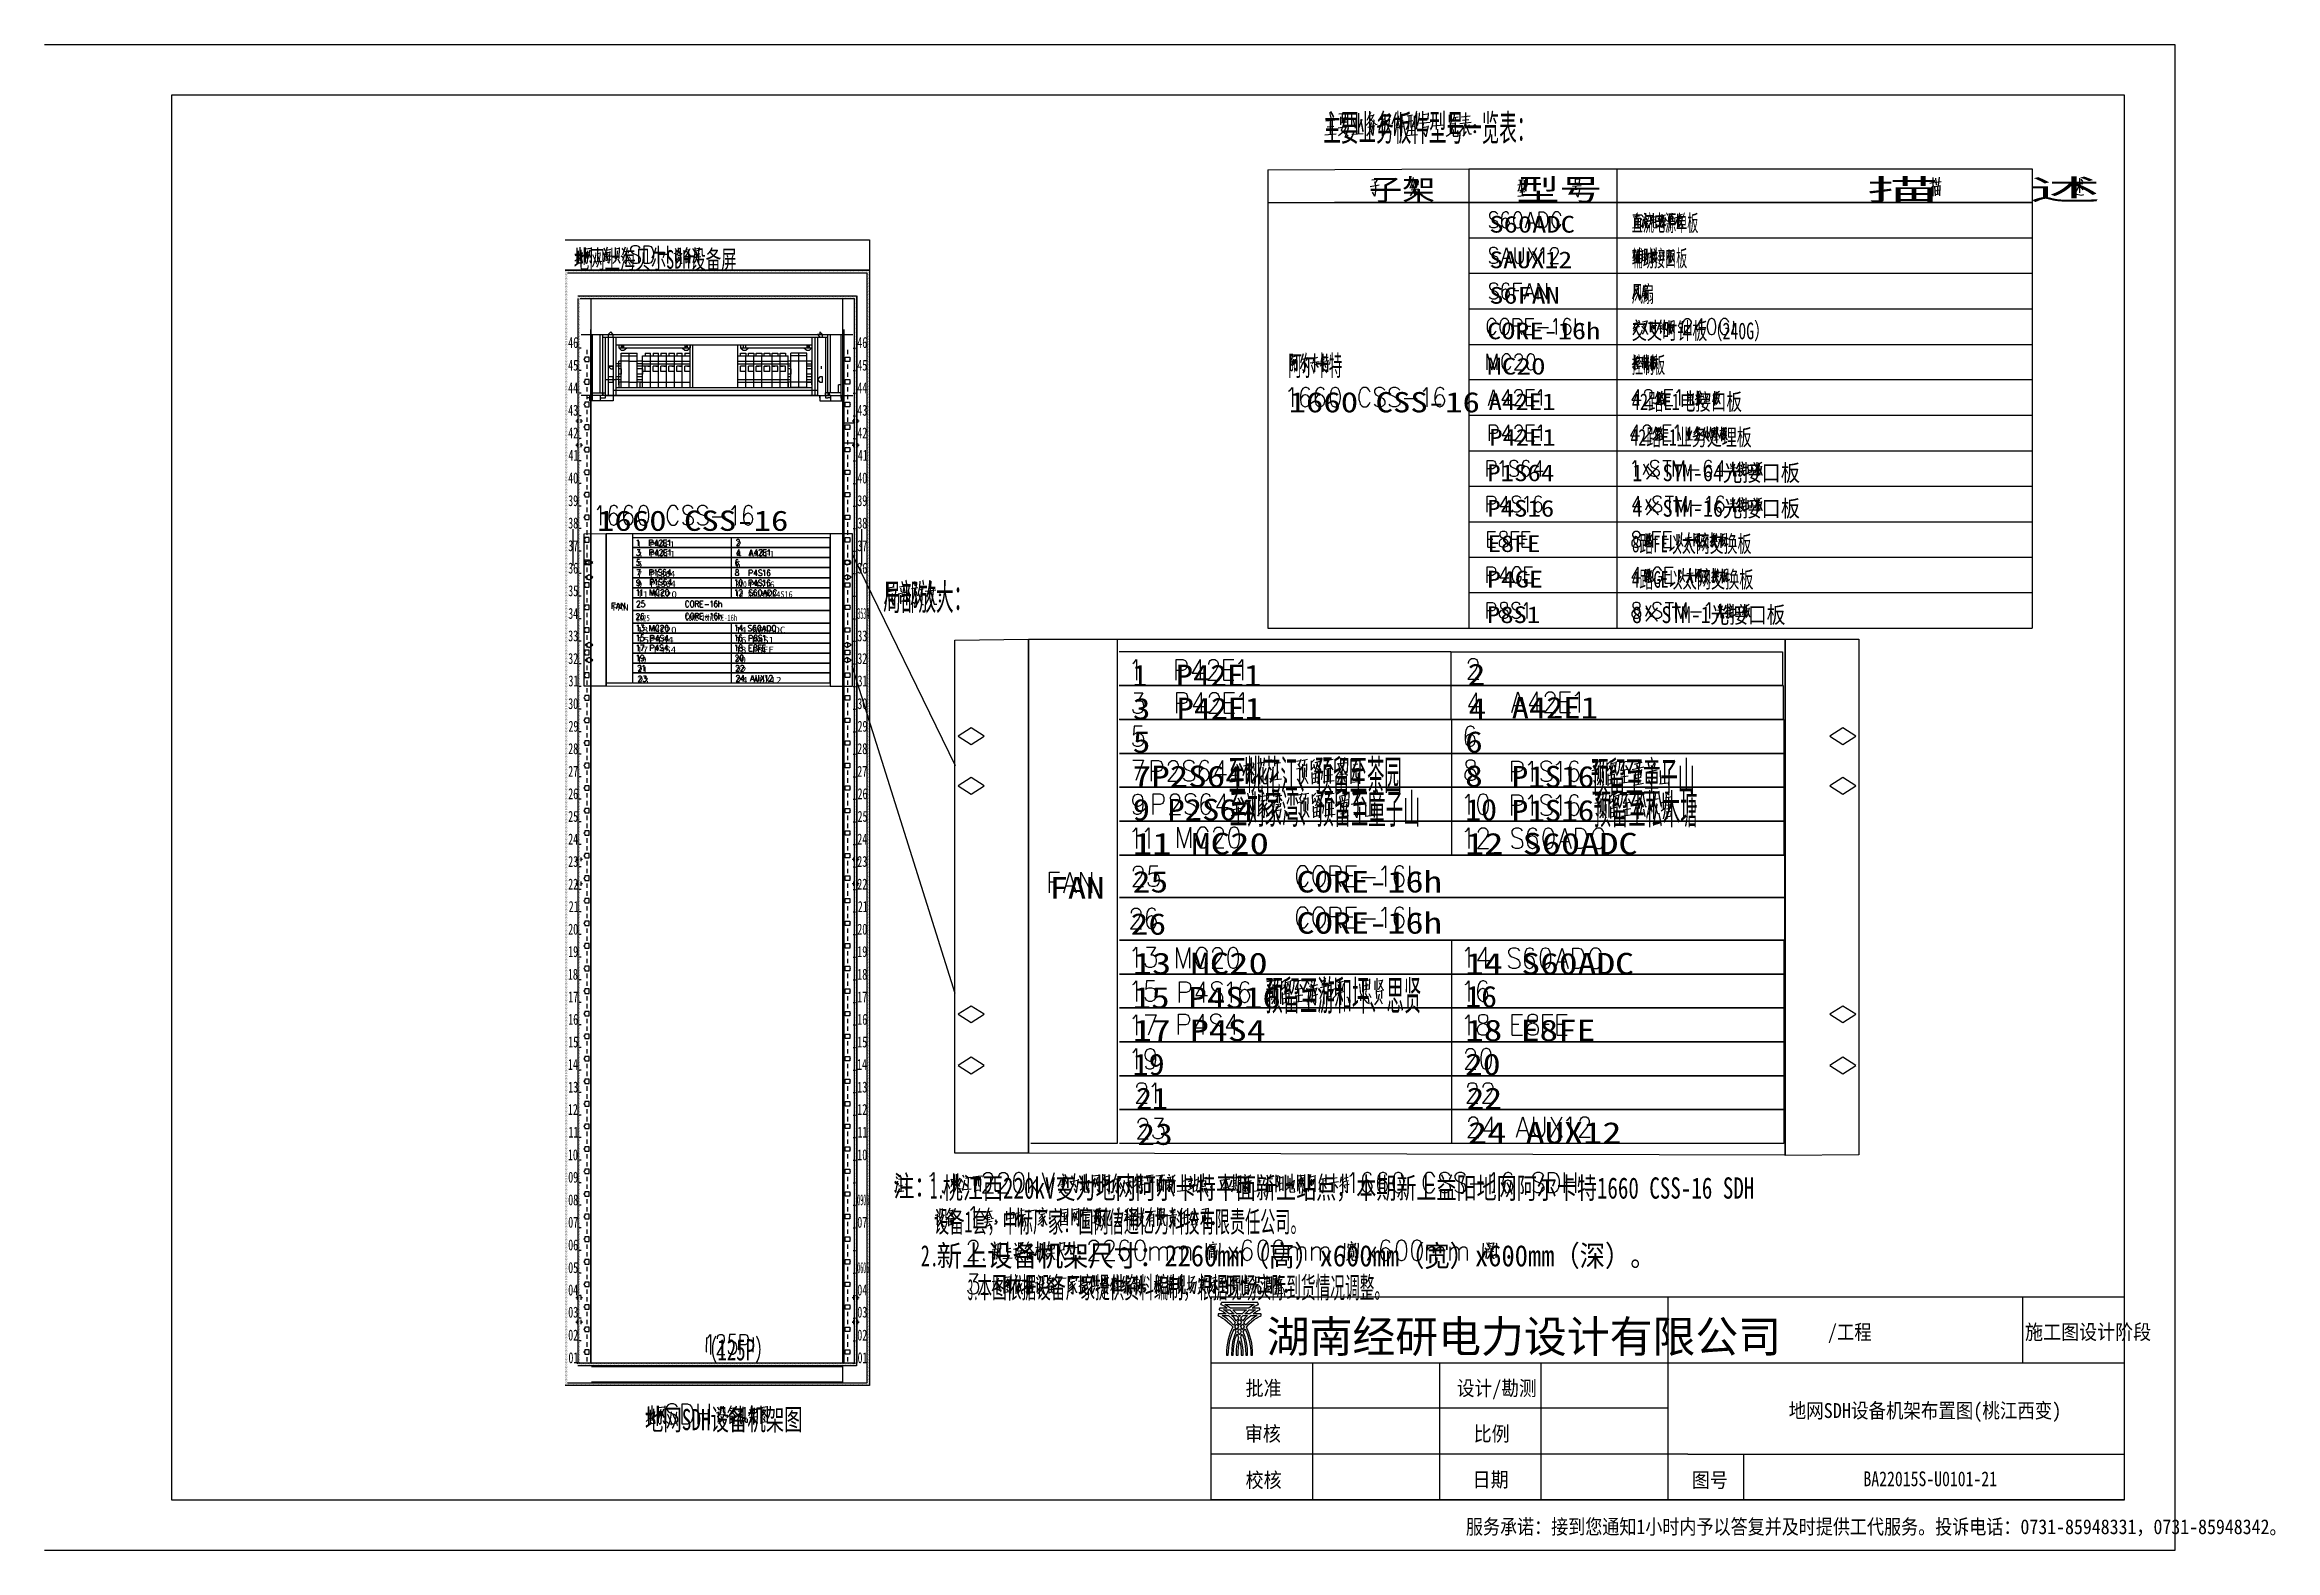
# Model space of a CAD drawing. Header units: metres. Extents: x 17 to 1264, y 17 to 859.
import ezdxf

# ---------------------------------------------------------------- set-up
doc = ezdxf.new("R2010")
doc.units = ezdxf.units.M
for name, color, linetype in [('LINES', 7, 'Continuous'), ('POLYLINES', 4, 'Continuous'), ('RECTS', 7, 'Continuous'), ('TEXTS', 3, 'Continuous')]:
    doc.layers.add(name, color=color, linetype=linetype)

msp = doc.modelspace()

# ---------------------------------------------------------------- texts
at = {"layer": 'TEXTS'}
for s, height, width, p in [('主要业务板件型号一览表：', 14.85, 0.509027, (731.51, 804.9)), ('子架', 11.88, 1.19676, (757, 771.77)), ('型号', 11.88, 1.545355, (839.51, 771.77)), ('描', 11.88, 2.5878, (1035.35, 771.77)), ('述', 11.88, 2.5878, (1125.93, 771.77)), ('S60ADC', 9.36, 1.252169, (824.25, 753.67)), ('直流电源单板', 9.36, 0.509028, (903.88, 754.39)), ('地网上海贝尔SDH设备屏', 10.4, 0.636118, (312.62, 733.51)), ('SAUX12', 9.36, 1.211829, (824.25, 733.8)), ('辅助接口板', 9.36, 0.509028, (903.88, 734.66)), ('S6FAN', 9.36, 1.236155, (824.25, 713.92)), ('风扇', 9.36, 0.509028, (903.88, 714.79)), ('CORE-16h', 9.36, 1.242112, (822.95, 694.05)), ('交叉时钟板（240G）', 9.36, 0.693889, (903.88, 694.05)), ('46', 6.13, 0.666667, (309.45, 689.18)), ('46', 6.13, 0.666667, (471.02, 689.18)), ('阿尔卡特', 11.36, 0.509028, (711.93, 673.66)), ('控制板', 9.36, 0.509028, (903.88, 675.04)), ('45', 6.13, 0.666667, (309.45, 676.51)), ('45', 6.13, 0.666667, (471.02, 676.51)), ('MC20', 9.36, 1.287487, (822.95, 674.32)), ('44', 6.13, 0.666667, (309.45, 663.84)), ('44', 6.13, 0.666667, (471.02, 663.84)), ('1660 CSS-16', 11.36, 1.257952, (712.07, 653.17)), ('A42E1', 9.36, 1.175439, (823.82, 654.45)), ('42路E1电接口板', 9.36, 0.712974, (903.88, 654.45)), ('43', 6.13, 0.666667, (309.45, 651.31)), ('43', 6.13, 0.666667, (471.02, 651.31)), ('42', 6.13, 0.666667, (309.45, 638.64)), ('42', 6.13, 0.666667, (471.02, 638.64)), ('P42E1', 9.36, 1.16332, (824.25, 634.58)), ('42路E1业务处理板', 9.36, 0.687689, (903.16, 634.58)), ('41', 6.13, 0.666667, (309.59, 626.11)), ('41', 6.13, 0.666667, (471.31, 626.11)), ('P1S64', 9.36, 1.175439, (823.1, 614.71)), ('1×STM-64光接口板', 9.36, 0.884199, (904.17, 614.71)), ('40', 6.13, 0.666667, (309.45, 613.44)), ('40', 6.13, 0.666667, (471.02, 613.44)), ('39', 6.13, 0.666667, (309.45, 600.77)), ('1660 CSS-16', 11.36, 1.257952, (325.58, 586.93)), ('39', 6.13, 0.666667, (471.02, 600.77)), ('P4S16', 9.36, 1.175439, (823.1, 594.84)), ('4×STM-16光接口板', 9.36, 0.884199, (904.17, 594.84)), ('38', 6.13, 0.666667, (309.45, 588.24)), ('38', 6.13, 0.666667, (471.02, 588.24)), ('37', 6.13, 0.666667, (309.45, 575.57)), ('3', 3.56, 1.211639, (347.9, 571.98)), ('1', 3.56, 0.969311, (347.9, 577.59)), ('P42E1', 3.56, 1.16332, (354.95, 577.59)), ('P42E1', 3.56, 1.16332, (355.1, 572.12)), ('4', 3.56, 1.211639, (403.48, 571.98)), ('2', 3.56, 1.211639, (403.48, 577.74)), ('A42E1', 3.56, 1.175439, (410.54, 572.12)), ('37', 6.13, 0.666667, (471.02, 575.57)), ('E8FE', 9.36, 1.151383, (823.39, 575.11)), ('8路FE以太网交换板', 9.36, 0.639611, (904.03, 574.96)), ('36', 6.13, 0.666667, (309.45, 563.04)), ('5', 3.56, 1.211639, (347.9, 566.51)), ('7', 3.56, 1.211639, (347.9, 560.89)), ('P1S64', 3.56, 1.175439, (355.1, 561.03)), ('6', 3.56, 1.211639, (402.91, 566.51)), ('36', 6.13, 0.666667, (471.02, 563.04)), ('P4GE', 9.36, 1.227135, (822.95, 555.24)), ('4路GE以太网交换板', 9.36, 0.652048, (903.88, 555.09)), ('35', 6.13, 0.666667, (309.45, 550.37)), ('9', 3.56, 1.211639, (347.9, 555.27)), ('11 MC20', 3.56, 1.32066, (347.9, 549.66)), ('P1S64', 3.56, 1.175439, (355.39, 555.56)), ('810', 3.56, 0.726984, (402.91, 555.27)), ('12 S60ADCP4S16', 3.56, 0.820892, (402.91, 549.66)), ('P4S16', 3.56, 1.175439, (410.68, 555.13)), ('局部放大：', 14.85, 0.509029, (485.56, 542.54)), ('34', 6.13, 0.666667, (309.45, 537.69)), ('FAN', 3.56, 1.25237, (334.07, 542.31)), ('2625', 3.56, 0.656325, (347.47, 536.41)), ('CORE-16hCORE-16h', 3.56, 0.621056, (374.97, 536.55)), ('3534', 6.13, 0.333333, (471.02, 537.69)), ('P8S1', 9.36, 1.166385, (822.95, 535.36)), ('8×STM-1光接口板', 9.36, 0.860056, (904.03, 535.36)), ('33', 6.13, 0.666667, (309.45, 525.17)), ('13 MC20', 3.56, 1.3103, (347.9, 529.79)), ('15P4S4', 3.56, 1.41282, (347.9, 524.17)), ('14 S60ADC', 3.56, 1.280002, (402.91, 529.79)), ('16 P8S1', 3.56, 1.277216, (402.91, 524.17)), ('33', 6.13, 0.666667, (471.02, 525.17)), ('32', 6.13, 0.666667, (309.45, 512.49)), ('19', 3.56, 1.090475, (347.9, 513.08)), ('17 P4S4', 3.56, 1.293782, (347.9, 518.7)), ('20', 3.56, 1.211639, (402.91, 513.08)), ('18 E8FE', 3.56, 1.267984, (402.91, 518.7)), ('32', 6.13, 0.666667, (471.02, 512.49)), ('1', 12.03, 0.969311, (624.95, 500.06)), ('P42E1', 12.03, 1.16332, (649.15, 500.06)), ('2', 12.03, 1.211639, (812.15, 500.63)), ('31', 6.13, 0.666667, (309.59, 499.97)), ('21', 3.56, 1.090475, (348.47, 507.47)), ('23', 3.56, 1.211639, (348.62, 501.56)), ('22', 3.56, 1.211639, (403.19, 507.47)), ('24 AUX12', 3.56, 1.31067, (403.34, 501.71)), ('31', 6.13, 0.666667, (471.16, 499.97)), ('30', 6.13, 0.666667, (309.45, 487.29)), ('30', 6.13, 0.666667, (471.02, 487.29)), ('3', 12.03, 1.211639, (624.95, 481.48)), ('P42E1', 12.03, 1.16332, (649.58, 481.62)), ('4', 12.03, 1.211639, (812.59, 481.48)), ('A42E1', 12.03, 1.175439, (836.78, 482.06)), ('29', 6.13, 0.666667, (309.59, 474.62)), ('29', 6.13, 0.666667, (471.16, 474.62)), ('5', 12.03, 1.211639, (624.95, 462.9)), ('6', 12.03, 1.211639, (810.71, 462.9)), ('28', 6.13, 0.666667, (309.45, 462.09)), ('28', 6.13, 0.666667, (471.02, 462.09)), ('27', 6.13, 0.666667, (309.45, 449.42)), ('27', 6.13, 0.666667, (471.02, 449.42)), ('7P2S64', 12.03, 1.262682, (624.95, 443.61)), ('至桃花江、预留至茶园', 16.71, 0.445399, (678.52, 442.11)), ('8', 12.03, 1.211639, (810.71, 443.9)), ('P1S16', 12.03, 1.126967, (836.78, 443.46)), ('预留至童子山', 16.71, 0.445399, (881.13, 441.24)), ('26', 6.13, 0.666667, (309.45, 436.89)), ('26', 6.13, 0.666667, (471.16, 436.89)), ('9 P2S64', 12.03, 1.18397, (624.95, 425.03)), ('至刘家湾、预留至童子山', 16.71, 0.445399, (679.24, 423.24)), ('10', 12.03, 1.090475, (810.71, 425.03)), ('P1S16', 12.03, 1.126967, (836.78, 424.46)), ('预留至松木塘', 16.71, 0.445399, (882.57, 422.96)), ('25', 6.13, 0.666667, (309.45, 424.22)), ('25', 6.13, 0.666667, (471.16, 424.22)), ('24', 6.13, 0.666667, (309.45, 411.55)), ('24', 6.13, 0.666667, (471.02, 411.55)), ('11 MC20', 12.03, 1.329485, (624.95, 406.02)), ('12 S60ADC', 12.03, 1.308757, (810.71, 406.02)), ('23', 6.13, 0.666667, (309.45, 399.02)), ('23', 6.13, 0.666667, (471.02, 399.02)), ('22', 6.13, 0.666667, (309.45, 386.35)), ('22', 6.13, 0.666667, (471.02, 386.35)), ('FAN', 12.03, 1.25237, (578.44, 381.26)), ('25', 12.03, 1.211639, (624.95, 384.71)), ('CORE-16h', 12.03, 1.242112, (716.39, 384.71)), ('21', 6.13, 0.666667, (309.74, 373.82)), ('21', 6.13, 0.666667, (471.31, 373.82)), ('CORE-16h', 12.03, 1.242112, (716.39, 361.67)), ('20', 6.13, 0.666667, (309.45, 361.15)), ('20', 6.13, 0.666667, (471.02, 361.15)), ('26', 12.03, 1.211639, (623.8, 361.1)), ('19', 6.13, 0.666667, (309.45, 348.62)), ('19', 6.13, 0.666667, (471.02, 348.62)), ('13 MC20', 12.03, 1.317207, (624.95, 339.06)), ('14 S60ADC', 12.03, 1.280588, (810.71, 338.92)), ('18', 6.13, 0.666667, (309.31, 335.95)), ('18', 6.13, 0.666667, (471.02, 335.95)), ('预留至游和坪、思贤', 16.71, 0.445399, (699.11, 318.84)), ('17', 6.13, 0.666667, (309.45, 323.28)), ('17', 6.13, 0.666667, (471.02, 323.28)), ('15 P4S16', 12.03, 1.265149, (624.95, 319.91)), ('16', 12.03, 1.090475, (810.71, 320.49)), ('16', 6.13, 0.666667, (309.45, 310.75)), ('16', 6.13, 0.666667, (471.02, 310.75)), ('17 P4S4', 12.03, 1.298386, (624.95, 301.62)), ('18 E8FE', 12.03, 1.270286, (810.71, 301.62)), ('15', 6.13, 0.666667, (309.45, 298.08)), ('15', 6.13, 0.666667, (471.02, 298.08)), ('14', 6.13, 0.666667, (309.31, 285.55)), ('14', 6.13, 0.666667, (470.87, 285.55)), ('19', 12.03, 1.090475, (624.95, 282.62)), ('20', 12.03, 1.211639, (810.71, 282.62)), ('13', 6.13, 0.666667, (309.45, 272.88)), ('13', 6.13, 0.666667, (471.02, 272.88)), ('21', 12.03, 1.090475, (626.83, 263.61)), ('22', 12.03, 1.211639, (811.58, 263.61)), ('12', 6.13, 0.666667, (309.31, 260.35)), ('12', 6.13, 0.666667, (471.02, 260.35)), ('11', 6.13, 0.666667, (309.59, 247.68)), ('11', 6.13, 0.666667, (471.16, 247.68)), ('23', 12.03, 1.211639, (627.55, 243.59)), ('24 AUX12', 12.03, 1.31067, (812.3, 244.31)), ('10', 6.13, 0.666667, (309.31, 235.01)), ('10', 6.13, 0.666667, (471.02, 235.01)), ('09', 6.13, 0.666667, (309.45, 222.48)), ('注：', 11.88, 0.750221, (491.32, 214.63)), ('1.', 11.88, 0.506443, (511.63, 213.54)), ('桃江西220kV变为地网阿尔卡特平面新上站点，本期新上益阳地网阿尔卡特1660 CSS-16 SDH', 11.88, 0.725664, (518.83, 213.54)), ('08', 6.13, 0.666667, (309.45, 209.81)), ('0908', 6.13, 0.333333, (471.02, 209.81)), ('07', 6.13, 0.666667, (309.45, 197.28)), ('07', 6.13, 0.666667, (471.02, 197.28)), ('设备1套，中标厂家：国网信通亿力科技有限责任公司。', 11.88, 0.548344, (513.93, 194.67)), ('06', 6.13, 0.666667, (309.45, 184.61)), ('2.', 11.88, 0.620511, (506.5, 175.67)), ('新上设备机架尺寸：2260mm（高）x600mm（宽）x600mm（深）。', 11.88, 0.915449, (515.37, 175.67)), ('05', 6.13, 0.666667, (309.45, 171.93)), ('0605', 6.13, 0.333333, (471.02, 171.93)), ('04', 6.13, 0.666667, (309.45, 159.41)), ('04', 6.13, 0.666667, (471.02, 159.41)), ('3.', 11.88, 0.369834, (532.79, 156.8)), ('本图依据设备厂家提供资料编制，根据现场实际到货情况调整。', 11.88, 0.532135, (538.12, 157.89)), ('03', 6.13, 0.666667, (309.45, 147.02)), ('03', 6.13, 0.666667, (471.02, 147.02)), ('02', 6.13, 0.666667, (309.45, 134.21)), ('02', 6.13, 0.666667, (471.02, 134.21)), ('湖南经研电力设计有限公司', 17.78, 1.03637, (699.83, 127.55)), ('/工程', 8.3, 0.897436, (1013.47, 134.81)), ('施工图设计阶段', 8.3, 0.933333, (1123.63, 134.81)), ('01', 6.13, 0.666667, (309.59, 121.53)), ('（125P）', 11.88, 0.651476, (382.75, 123.11)), ('01', 6.13, 0.666667, (471.16, 121.53)), ('批准', 8.3, 0.933333, (688.03, 103.42)), ('设计/勘测', 8.3, 0.913043, (806.11, 103.42)), ('地网SDH设备机架布置图(桃江西变)', 8.3, 0.904167, (991.58, 90.89)), ('地网SDH设备机架图', 11.88, 0.665319, (352.36, 84.08)), ('审核', 8.3, 0.933333, (687.59, 77.93)), ('比例', 8.3, 0.933333, (815.47, 77.93)), ('校核', 8.3, 0.933333, (688.03, 52.01)), ('日期', 8.3, 0.933333, (814.89, 52.3)), ('图号', 8.3, 0.933333, (937.43, 52.01)), ('BA22015S-U0101-21', 8.3, 0.777778, (1033.34, 52.73)), ('服务承诺：接到您通知1小时内予以答复并及时提供工代服务。投诉电话：0731-85948331，0731-85948342。', 8.3, 0.883134, (811.15, 25.94))]:
    msp.add_text(s, height=height, dxfattribs=dict(at, width=width)).set_placement(p)

# ---------------------------------------------------------------- linework, layer by layer
at = {"layer": 'LINES'}
for p, q in [((87.76, 830.45), (87.76, 45.22)), ((1179.14, 830.45), (87.76, 830.45)), ((1179.14, 45.22), (1179.14, 830.45)), ((732.95, 816.19), (737.99, 816.77)), ((737.42, 813.02), (733.53, 812.59)), ((734.97, 820.8), (735.69, 817.92)), ((735.55, 808.56), (735.55, 816.48)), ((739.72, 812.3), (746.35, 813.17)), ((740.15, 820.08), (745.48, 820.66)), ((741.02, 818.5), (741.02, 814.03)), ((741.02, 817.63), (744.91, 818.06)), ((744.91, 815.47), (741.02, 814.9)), ((742.89, 814.75), (741.45, 810.86)), ((741.45, 811.01), (745.34, 807.84)), ((742.17, 815.18), (742.17, 820.22)), ((744.19, 812.88), (742.89, 810)), ((743.61, 820.37), (743.47, 815.33)), ((745.05, 818.64), (744.76, 815.47)), ((748.22, 816.77), (749.23, 812.02)), ((749.95, 819.5), (749.95, 808.99)), ((751.24, 809.14), (751.24, 820.51)), ((751.24, 812.02), (753.11, 817.06)), ((756.43, 812.74), (759.74, 813.31)), ((757.15, 818.93), (759.74, 819.36)), ((764.35, 816.62), (762.47, 810.86)), ((765.5, 817.2), (762.91, 816.77)), ((764.35, 820.51), (764.35, 807.55)), ((764.35, 815.33), (765.35, 813.6)), ((765.93, 818.78), (768.67, 820.37)), ((766.36, 816.34), (768.38, 816.77)), ((772.27, 820.94), (769.67, 814.18)), ((771.26, 818.06), (771.26, 807.84)), ((772.12, 812.45), (776.73, 813.02)), ((773.13, 816.05), (776.15, 816.48)), ((774.57, 821.09), (774.57, 807.41)), ((777.59, 815.76), (781.48, 816.34)), ((778.31, 819.07), (781.34, 819.5)), ((779.03, 810.72), (782.63, 811.01)), ((780.33, 819.36), (780.33, 812.45)), ((780.76, 813.46), (780.76, 808.42)), ((782.2, 819.07), (782.2, 814.18)), ((785.23, 814.9), (791.27, 815.47)), ((789.98, 812.88), (786.67, 812.3)), ((786.95, 820.94), (786.95, 816.19)), ((786.95, 819.65), (789.98, 820.08)), ((789.98, 817.06), (786.95, 816.77)), ((787.39, 815.04), (786.95, 812.45)), ((789.98, 820.66), (789.83, 817.06)), ((792.71, 813.31), (799.19, 814.03)), ((801.79, 819.5), (801.79, 815.47)), ((802.36, 815.18), (802.36, 809.86)), ((802.36, 814.46), (805.1, 814.75)), ((802.94, 809.86), (803.8, 813.02)), ((803.08, 815.18), (803.08, 820.37)), ((804.38, 818.06), (806.83, 818.5)), ((804.95, 818.21), (805.53, 816.05)), ((805.24, 815.18), (805.1, 809.86)), ((814.17, 815.18), (807.83, 814.46)), ((808.7, 818.35), (813.45, 818.93)), ((809.27, 816.48), (812.73, 816.91)), ((809.99, 812.88), (809.99, 807.84)), ((811, 820.94), (811, 814.9)), ((813.02, 814.03), (811.87, 811.73)), ((816.19, 813.46), (816.19, 813.6)), ((816.19, 813.46), (816.19, 813.31)), ((732.23, 808.27), (738.57, 808.85)), ((742.75, 810), (740.01, 807.84)), ((747.35, 808.7), (753.83, 809.14)), ((777.59, 807.98), (784.07, 808.56)), ((802.07, 808.56), (800.2, 807.41)), ((802.94, 810), (802.07, 808.7)), ((809.71, 807.55), (811.43, 810.14)), ((816.19, 810.14), (816.19, 810.29)), ((816.19, 810.14), (816.19, 810)), ((700.55, 788.83), (812.87, 789.41)), ((700.55, 788.83), (700.55, 768.96)), ((812.87, 789.41), (901.58, 789.41)), ((812.87, 789.41), (812.87, 769.68)), ((895.53, 789.41), (895.53, 770.54)), ((895.53, 789.41), (895.53, 769.68)), ((901.58, 789.41), (1127.66, 789.41)), ((1127.66, 789.41), (1127.66, 770.69)), ((1127.66, 789.41), (1127.66, 769.68)), ((762.76, 780.19), (757.58, 779.33)), ((758.59, 783.22), (761.75, 783.65)), ((761.9, 783.94), (760.31, 781.2)), ((782.49, 777.89), (780.04, 774.29)), ((780.33, 782.06), (782.35, 782.35)), ((780.47, 777.6), (784.65, 778.18)), ((781.63, 784.51), (781.19, 782.06)), ((782.49, 779.47), (782.49, 773.86)), ((783.07, 782.93), (783.07, 779.47)), ((783.07, 782.21), (784.36, 782.5)), ((784.51, 780.34), (783.07, 780.05)), ((784.51, 782.78), (784.36, 780.34)), ((840.09, 780.34), (843.26, 780.77)), ((840.09, 774.14), (845.27, 774.58)), ((840.67, 783.07), (843.11, 783.36)), ((841.24, 776.3), (844.12, 776.59)), ((842.25, 783.36), (842.25, 777.74)), ((842.68, 778.61), (842.68, 774.43)), ((843.69, 783.07), (843.69, 779.04)), ((870.76, 779.62), (875.66, 780.05)), ((874.65, 778.03), (872.06, 777.6)), ((872.2, 784.51), (872.2, 780.77)), ((872.2, 783.5), (874.65, 783.79)), ((874.65, 781.34), (872.2, 781.2)), ((872.63, 779.76), (872.2, 777.74)), ((874.65, 784.22), (874.51, 781.34)), ((1072.65, 781.63), (1070.49, 781.2)), ((1070.49, 778.18), (1072.65, 780.05)), ((1073.08, 781.63), (1076.68, 782.21)), ((1076.25, 779.76), (1073.08, 779.18)), ((1073.08, 779.62), (1073.37, 774.29)), ((1073.23, 777.02), (1076.11, 777.6)), ((1073.37, 775.01), (1075.96, 775.44)), ((1074.09, 780.19), (1073.8, 784.22)), ((1074.67, 779.47), (1074.67, 775.3)), ((1075.67, 784.66), (1075.1, 780.05)), ((1075.96, 774.29), (1076.25, 780.05)), ((1149.69, 779.62), (1151.42, 779.9)), ((1150.55, 783.22), (1151.42, 782.06)), ((1154.01, 780.19), (1151.99, 776.59)), ((1152.43, 780.62), (1155.88, 781.2)), ((1154.01, 784.08), (1154.01, 775.87)), ((1154.01, 780.19), (1155.88, 777.6)), ((1154.73, 783.5), (1155.74, 782.21)), ((1155.16, 774.58), (1156.46, 775.01)), ((700.55, 770.54), (812.87, 770.54)), ((700.55, 769.97), (700.55, 750.1)), ((700.55, 769.97), (700.55, 769.97)), ((737.71, 770.69), (812.87, 770.69)), ((812.87, 770.69), (901.58, 770.69)), ((812.87, 770.69), (812.87, 750.82)), ((812.87, 770.54), (812.87, 770.69)), ((812.87, 770.54), (901.58, 770.54)), ((895.53, 770.69), (895.53, 750.82)), ((895.53, 770.54), (895.53, 770.69)), ((901.58, 770.69), (1127.66, 770.69)), ((901.58, 770.54), (1127.66, 770.54)), ((904.6, 762.48), (908.2, 763.06)), ((905.47, 761.62), (905.47, 756.58)), ((905.47, 761.18), (907.34, 761.47)), ((906.47, 764.35), (906.33, 761.18)), ((907.34, 761.76), (907.19, 756.72)), ((909.64, 760.46), (909.07, 761.62)), ((909.5, 763.63), (910.07, 762.48)), ((913.1, 762.77), (910.36, 762.19)), ((912.38, 761.04), (910.79, 760.61)), ((910.94, 760.75), (911.66, 762.48)), ((911.51, 764.5), (911.8, 763.06)), ((912.67, 760.32), (912.09, 761.76)), ((914.39, 763.06), (914.39, 758.3)), ((914.39, 762.19), (917.27, 762.62)), ((914.83, 760.75), (916.55, 761.04)), ((917.27, 762.91), (916.99, 759.31)), ((918.43, 761.76), (919.15, 760.61)), ((919.15, 763.63), (919.87, 762.62)), ((919.15, 757.15), (920.01, 761.62)), ((919.15, 757.15), (919.87, 761.18)), ((920.59, 763.2), (922.75, 763.63)), ((921.02, 762.19), (921.02, 759.31)), ((921.02, 761.62), (922.46, 761.9)), ((921.02, 760.61), (922.17, 760.9)), ((921.59, 763.2), (921.45, 761.9)), ((922.46, 762.19), (922.31, 759.74)), ((924.47, 762.77), (924.47, 759.46)), ((926.63, 762.48), (924.47, 762.19)), ((924.62, 764.35), (925.19, 762.77)), ((924.76, 761.18), (926.35, 761.33)), ((925.48, 756.14), (925.48, 762.34)), ((926.35, 764.5), (925.77, 762.48)), ((926.78, 762.77), (926.63, 760.03)), ((929.37, 761.76), (928.07, 758.16)), ((930.09, 762.19), (928.36, 761.9)), ((929.37, 764.21), (929.37, 756.14)), ((929.37, 760.9), (929.95, 759.89)), ((930.38, 763.2), (932.11, 764.06)), ((930.67, 761.62), (931.82, 761.9)), ((1127.66, 770.69), (1127.66, 750.82)), ((1127.66, 770.54), (1127.66, 770.69)), ((700.55, 750.1), (700.55, 710.5)), ((700.55, 750.1), (700.55, 730.22)), ((812.87, 750.82), (901.58, 750.82)), ((812.87, 750.82), (812.87, 711.07)), ((812.87, 750.82), (812.87, 730.94)), ((845.56, 759.17), (849.02, 759.17)), ((895.53, 750.82), (895.53, 711.07)), ((895.53, 750.82), (895.53, 730.94)), ((901.58, 750.82), (1127.66, 750.82)), ((904.31, 756.43), (908.49, 756.86)), ((905.47, 760.03), (907.05, 760.32)), ((905.47, 758.88), (906.91, 759.17)), ((905.47, 757.87), (906.91, 758.16)), ((910.22, 756.86), (909.64, 756.14)), ((911.51, 760.03), (911.51, 756.43)), ((917.13, 759.31), (914.39, 759.02)), ((918.71, 758.02), (919.15, 757.44)), ((919.43, 756.43), (920.15, 758.74)), ((921.02, 758.45), (920.3, 756.43)), ((922.46, 759.74), (921.02, 759.6)), ((922.89, 757.44), (922.31, 758.45)), ((923.32, 758.59), (927.5, 759.02)), ((924.47, 759.74), (926.78, 760.03)), ((1127.66, 750.82), (1127.66, 711.07)), ((1127.66, 750.82), (1127.66, 730.94)), ((313.19, 737.71), (314.92, 739.3)), ((313.34, 740.88), (314.78, 741.31)), ((314.2, 744.77), (314.2, 738.58)), ((314.78, 740.3), (317.08, 742.46)), ((315.93, 745.63), (315.93, 738)), ((318.95, 745.34), (318.95, 737.14)), ((318.95, 744.62), (322.27, 745.06)), ((320.25, 743.47), (319.24, 739.15)), ((319.39, 742.9), (320.39, 740.3)), ((321.55, 743.9), (320.25, 738.86)), ((320.83, 742.9), (321.69, 739.73)), ((323.56, 737.28), (328.17, 737.71)), ((325.87, 745.34), (325.87, 737.42)), ((327.59, 742.18), (325.87, 741.89)), ((328.89, 742.75), (329.47, 741.17)), ((329.32, 737.28), (328.89, 738.43)), ((329.9, 742.03), (329.32, 737.28)), ((330.04, 743.47), (329.47, 745.06)), ((330.04, 740.3), (333.5, 740.74)), ((330.19, 741.74), (331.34, 745.78)), ((330.33, 738.14), (333.21, 738.58)), ((330.91, 742.9), (330.47, 738.14)), ((333.21, 744.19), (330.91, 743.76)), ((332.63, 742.61), (330.91, 742.32)), ((331.63, 738.72), (331.34, 739.87)), ((331.48, 742.03), (331.63, 740.74)), ((332.63, 743.18), (332.35, 738.72)), ((335.66, 745.34), (335.66, 739.01)), ((335.66, 744.62), (337.82, 745.06)), ((337.24, 739.01), (338.39, 736.56)), ((337.96, 745.34), (337.82, 739.15)), ((341.27, 745.63), (339.83, 741.02)), ((340.99, 741.31), (339.83, 737.86)), ((340.55, 743.04), (343.29, 743.47)), ((342.28, 741.02), (343.43, 738.43)), ((343.43, 743.76), (342.71, 742.03)), ((359.85, 736.42), (359.85, 746.35)), ((359.85, 741.6), (365.03, 741.6)), ((365.03, 746.35), (365.03, 736.42)), ((369.64, 742.03), (368.49, 741.74)), ((369.21, 744.91), (369.93, 743.47)), ((370.51, 739.3), (369.35, 737.28)), ((369.64, 738), (369.64, 742.46)), ((370.65, 741.02), (372.23, 741.17)), ((370.94, 745.2), (370.94, 743.33)), ((370.94, 744.62), (371.95, 744.91)), ((372.38, 741.46), (371.66, 739.15)), ((375.11, 743.76), (374.11, 741.89)), ((375.83, 745.34), (375.11, 743.76)), ((375.11, 740.3), (377.27, 740.59)), ((375.11, 740.59), (375.11, 736.56)), ((377.27, 737.28), (375.11, 736.99)), ((375.26, 744.05), (377.27, 744.34)), ((375.4, 738.72), (376.99, 738.86)), ((376.27, 740.3), (376.27, 737.28)), ((377.42, 740.74), (377.27, 736.56)), ((380.15, 739.73), (383.61, 740.3)), ((380.3, 744.62), (382.75, 745.06)), ((380.3, 743.47), (382.89, 743.9)), ((380.44, 741.46), (383.03, 742.03)), ((380.87, 743.18), (381.16, 741.89)), ((382.31, 743.47), (382.03, 741.74)), ((382.31, 741.74), (382.31, 736.56)), ((382.6, 743.9), (382.75, 745.34)), ((832.03, 739.44), (835.48, 739.44)), ((845.99, 736.42), (850.75, 745.34)), ((845.99, 745.34), (850.75, 736.42)), ((904.46, 742.46), (906.04, 742.9)), ((904.46, 738.14), (906.04, 739.3)), ((905.47, 744.34), (904.75, 740.3)), ((904.75, 740.3), (906.04, 740.88)), ((905.47, 741.89), (905.47, 736.42)), ((906.33, 742.32), (908.06, 742.9)), ((906.47, 741.74), (906.47, 736.56)), ((906.47, 741.31), (908.06, 741.74)), ((906.76, 740.16), (907.77, 740.3)), ((906.76, 739.01), (907.77, 739.3)), ((907.19, 744.48), (907.19, 736.85)), ((907.77, 744.05), (908.35, 743.04)), ((909.07, 737.71), (911.51, 738.72)), ((909.64, 743.9), (909.64, 738)), ((909.64, 743.47), (910.94, 743.76)), ((909.64, 741.6), (910.65, 741.89)), ((909.64, 739.87), (910.65, 740.16)), ((910.94, 743.9), (910.94, 738.58)), ((911.37, 741.46), (913.24, 741.89)), ((913.82, 739.44), (915.4, 741.02)), ((915.4, 742.46), (913.96, 742.03)), ((915.26, 739.3), (917.99, 739.73)), ((917.85, 741.31), (915.55, 740.74)), ((915.69, 742.75), (917.71, 743.33)), ((916.41, 740.88), (915.98, 738.43)), ((916.7, 737.86), (915.98, 738.43)), ((916.41, 741.31), (916.12, 742.46)), ((916.27, 744.77), (916.84, 743.33)), ((917.13, 739.58), (916.7, 737.86)), ((916.7, 737.86), (917.85, 736.56)), ((917.13, 743.18), (916.84, 741.02)), ((919.43, 742.9), (919.72, 738)), ((919.43, 742.32), (921.88, 742.61)), ((919.58, 742.32), (921.88, 742.61)), ((919.72, 738.72), (921.88, 739.01)), ((921.59, 739.01), (922.03, 743.04)), ((924.62, 741.89), (923.32, 738.29)), ((925.34, 742.32), (923.61, 742.03)), ((924.62, 744.34), (924.62, 736.27)), ((924.62, 741.02), (925.19, 740.02)), ((925.63, 743.33), (927.35, 744.19)), ((925.91, 741.74), (927.07, 742.03)), ((307.72, 731.81), (307.72, 731.81)), ((307.72, 730.94), (307.72, 730.94)), ((307.72, 730.08), (307.72, 730.08)), ((307.72, 729.07), (307.72, 729.07)), ((307.72, 728.21), (307.72, 728.21)), ((307.72, 727.34), (307.72, 727.34)), ((307.72, 726.48), (307.72, 726.48)), ((307.72, 725.47), (307.72, 725.47)), ((307.72, 724.61), (307.72, 724.61)), ((307.72, 723.74), (307.72, 723.74)), ((307.87, 732.24), (307.87, 732.24)), ((307.87, 731.38), (307.87, 731.38)), ((307.87, 730.51), (307.87, 730.51)), ((307.87, 729.65), (307.87, 729.65)), ((307.87, 728.64), (307.87, 728.64)), ((307.87, 727.78), (307.87, 727.78)), ((307.87, 726.91), (307.87, 726.91)), ((307.87, 726.05), (307.87, 726.05)), ((307.87, 725.04), (307.87, 725.04)), ((307.87, 724.18), (307.87, 724.18)), ((307.87, 723.31), (307.87, 723.31)), ((308.15, 731.81), (308.15, 731.81)), ((308.15, 730.94), (308.15, 730.94)), ((308.15, 730.08), (308.15, 730.08)), ((308.15, 729.07), (308.15, 729.07)), ((308.15, 728.21), (308.15, 728.21)), ((308.15, 727.34), (308.15, 727.34)), ((308.15, 726.48), (308.15, 726.48)), ((308.15, 725.47), (308.15, 725.47)), ((308.15, 724.61), (308.15, 724.61)), ((308.15, 723.74), (308.15, 723.74)), ((308.3, 732.24), (308.3, 732.24)), ((308.3, 731.38), (308.3, 731.38)), ((308.3, 730.51), (308.3, 730.51)), ((308.3, 729.65), (308.3, 729.65)), ((308.3, 728.64), (308.3, 728.64)), ((308.3, 727.78), (308.3, 727.78)), ((308.3, 726.91), (308.3, 726.91)), ((308.3, 726.05), (308.3, 726.05)), ((308.3, 725.04), (308.3, 725.04)), ((308.3, 724.18), (308.3, 724.18)), ((308.3, 723.31), (308.3, 723.31)), ((308.59, 731.81), (308.59, 731.81)), ((308.59, 730.94), (308.59, 730.94)), ((308.59, 730.08), (308.59, 730.08)), ((308.59, 729.07), (308.59, 729.07)), ((308.59, 728.21), (308.59, 728.21)), ((308.59, 727.34), (308.59, 727.34)), ((308.59, 726.48), (308.59, 726.48)), ((308.59, 725.47), (308.59, 725.47)), ((308.59, 724.61), (308.59, 724.61)), ((308.59, 723.74), (308.59, 723.74)), ((308.73, 732.24), (308.73, 732.24)), ((308.73, 731.38), (308.73, 731.38)), ((308.73, 730.51), (308.73, 730.51)), ((308.73, 729.65), (308.73, 729.65)), ((308.73, 728.64), (308.73, 728.64)), ((308.73, 727.78), (308.73, 727.78)), ((308.73, 726.91), (308.73, 726.91)), ((308.73, 726.05), (308.73, 726.05)), ((308.73, 725.04), (308.73, 725.04)), ((308.73, 724.18), (308.73, 724.18)), ((308.73, 723.31), (308.73, 723.31)), ((309.02, 731.81), (309.02, 731.81)), ((309.02, 730.94), (309.02, 730.94)), ((309.02, 730.08), (309.02, 730.08)), ((309.02, 729.07), (309.02, 729.07)), ((309.02, 728.21), (309.02, 728.21)), ((309.02, 727.34), (309.02, 727.34)), ((309.02, 726.48), (309.02, 726.48)), ((309.02, 725.47), (309.02, 725.47)), ((309.02, 724.61), (309.02, 724.61)), ((309.02, 723.74), (309.02, 723.74)), ((309.31, 732.24), (309.31, 732.24)), ((309.31, 731.38), (309.31, 731.38)), ((309.45, 731.81), (309.45, 731.81)), ((309.74, 732.24), (309.74, 732.24)), ((309.74, 731.38), (309.74, 731.38)), ((309.88, 731.81), (309.88, 731.81)), ((310.17, 732.24), (310.17, 732.24)), ((310.17, 731.38), (310.17, 731.38)), ((310.31, 731.81), (310.31, 731.81)), ((310.6, 732.24), (310.6, 732.24)), ((310.6, 731.38), (310.6, 731.38)), ((310.75, 731.81), (310.75, 731.81)), ((311.03, 732.24), (311.03, 732.24)), ((311.03, 731.38), (311.03, 731.38)), ((311.32, 731.81), (311.32, 731.81)), ((311.47, 732.24), (311.47, 732.24)), ((311.47, 731.38), (311.47, 731.38)), ((311.75, 731.81), (311.75, 731.81)), ((311.9, 732.24), (311.9, 732.24)), ((311.9, 731.38), (311.9, 731.38)), ((312.19, 731.81), (312.19, 731.81)), ((312.33, 732.24), (312.33, 732.24)), ((312.33, 731.38), (312.33, 731.38)), ((312.62, 731.81), (312.62, 731.81)), ((312.91, 732.24), (312.91, 732.24)), ((312.91, 731.38), (312.91, 731.38)), ((313.05, 731.81), (313.05, 731.81)), ((313.34, 732.24), (313.34, 732.24)), ((313.34, 731.38), (313.34, 731.38)), ((313.48, 731.81), (313.48, 731.81)), ((313.77, 732.24), (313.77, 732.24)), ((313.77, 731.38), (313.77, 731.38)), ((313.91, 731.81), (313.91, 731.81)), ((314.2, 732.24), (314.2, 732.24)), ((314.2, 731.38), (314.2, 731.38)), ((314.35, 731.81), (314.35, 731.81)), ((314.63, 732.24), (314.63, 732.24)), ((314.63, 731.38), (314.63, 731.38)), ((314.92, 731.81), (314.92, 731.81)), ((315.07, 732.24), (315.07, 732.24)), ((315.07, 731.38), (315.07, 731.38)), ((315.35, 731.81), (315.35, 731.81)), ((315.5, 732.24), (315.5, 732.24)), ((315.5, 731.38), (315.5, 731.38)), ((315.79, 731.81), (315.79, 731.81)), ((315.93, 732.24), (315.93, 732.24)), ((315.93, 731.38), (315.93, 731.38)), ((316.22, 731.81), (316.22, 731.81)), ((316.51, 732.24), (316.51, 732.24)), ((316.51, 731.38), (316.51, 731.38)), ((316.65, 731.81), (316.65, 731.81)), ((316.94, 732.24), (316.94, 732.24)), ((316.94, 731.38), (316.94, 731.38)), ((317.08, 731.81), (317.08, 731.81)), ((317.37, 732.24), (317.37, 732.24)), ((317.37, 731.38), (317.37, 731.38)), ((317.51, 731.81), (317.51, 731.81)), ((317.8, 732.24), (317.8, 732.24)), ((317.8, 731.38), (317.8, 731.38)), ((317.95, 731.81), (317.95, 731.81)), ((318.23, 732.24), (318.23, 732.24)), ((318.23, 731.38), (318.23, 731.38)), ((318.52, 731.81), (318.52, 731.81)), ((318.67, 732.24), (318.67, 732.24)), ((318.67, 731.38), (318.67, 731.38)), ((318.95, 731.81), (318.95, 731.81)), ((319.1, 732.24), (319.1, 732.24)), ((319.1, 731.38), (319.1, 731.38)), ((319.39, 731.81), (319.39, 731.81)), ((319.53, 732.24), (319.53, 732.24)), ((319.53, 731.38), (319.53, 731.38)), ((319.82, 731.81), (319.82, 731.81)), ((320.11, 732.24), (320.11, 732.24)), ((320.11, 731.38), (320.11, 731.38)), ((320.25, 731.81), (320.25, 731.81)), ((320.54, 732.24), (320.54, 732.24)), ((320.54, 731.38), (320.54, 731.38)), ((320.68, 731.81), (320.68, 731.81)), ((320.97, 732.24), (320.97, 732.24)), ((320.97, 731.38), (320.97, 731.38)), ((321.11, 731.81), (321.11, 731.81)), ((321.4, 732.24), (321.4, 732.24)), ((321.4, 731.38), (321.4, 731.38)), ((321.55, 731.81), (321.55, 731.81)), ((321.83, 732.24), (321.83, 732.24)), ((321.83, 731.38), (321.83, 731.38)), ((322.12, 731.81), (322.12, 731.81)), ((322.27, 732.24), (322.27, 732.24)), ((322.27, 731.38), (322.27, 731.38)), ((322.55, 731.81), (322.55, 731.81)), ((322.7, 732.24), (322.7, 732.24)), ((322.7, 731.38), (322.7, 731.38)), ((322.99, 731.81), (322.99, 731.81)), ((323.13, 732.24), (323.13, 732.24)), ((323.13, 731.38), (323.13, 731.38)), ((323.42, 731.81), (323.42, 731.81)), ((323.71, 732.24), (323.71, 732.24)), ((323.71, 731.38), (323.71, 731.38)), ((323.85, 731.81), (323.85, 731.81)), ((324.14, 732.24), (324.14, 732.24)), ((324.14, 731.38), (324.14, 731.38)), ((324.28, 731.81), (324.28, 731.81)), ((324.57, 732.24), (324.57, 732.24)), ((324.57, 731.38), (324.57, 731.38)), ((324.71, 731.81), (324.71, 731.81)), ((325, 732.24), (325, 732.24)), ((325, 731.38), (325, 731.38)), ((325.15, 731.81), (325.15, 731.81)), ((325.43, 732.24), (325.43, 732.24)), ((325.43, 731.38), (325.43, 731.38)), ((325.72, 731.81), (325.72, 731.81)), ((325.87, 732.24), (325.87, 732.24)), ((325.87, 731.38), (325.87, 731.38)), ((326.15, 731.81), (326.15, 731.81)), ((326.3, 732.24), (326.3, 732.24)), ((326.3, 731.38), (326.3, 731.38)), ((326.59, 731.81), (326.59, 731.81)), ((326.73, 732.24), (326.73, 732.24)), ((326.73, 731.38), (326.73, 731.38)), ((327.02, 731.81), (327.02, 731.81)), ((327.31, 732.24), (327.31, 732.24)), ((327.31, 731.38), (327.31, 731.38)), ((327.45, 731.81), (327.45, 731.81)), ((327.74, 732.24), (327.74, 732.24)), ((327.74, 731.38), (327.74, 731.38)), ((327.88, 731.81), (327.88, 731.81)), ((328.17, 732.24), (328.17, 732.24)), ((328.17, 731.38), (328.17, 731.38)), ((328.31, 731.81), (328.31, 731.81)), ((328.6, 732.24), (328.6, 732.24)), ((328.6, 731.38), (328.6, 731.38)), ((328.75, 731.81), (328.75, 731.81)), ((329.03, 732.24), (329.03, 732.24)), ((329.03, 731.38), (329.03, 731.38)), ((329.32, 731.81), (329.32, 731.81)), ((329.47, 732.24), (329.47, 732.24)), ((329.47, 731.38), (329.47, 731.38)), ((329.75, 731.81), (329.75, 731.81)), ((329.9, 732.24), (329.9, 732.24)), ((329.9, 731.38), (329.9, 731.38)), ((330.19, 731.81), (330.19, 731.81)), ((330.33, 732.24), (330.33, 732.24)), ((330.33, 731.38), (330.33, 731.38)), ((330.62, 731.81), (330.62, 731.81)), ((330.91, 732.24), (330.91, 732.24)), ((330.91, 731.38), (330.91, 731.38)), ((331.05, 731.81), (331.05, 731.81)), ((331.34, 732.24), (331.34, 732.24)), ((331.34, 731.38), (331.34, 731.38)), ((331.48, 731.81), (331.48, 731.81)), ((331.77, 732.24), (331.77, 732.24)), ((331.77, 731.38), (331.77, 731.38)), ((331.91, 731.81), (331.91, 731.81)), ((332.2, 732.24), (332.2, 732.24)), ((332.2, 731.38), (332.2, 731.38)), ((332.35, 731.81), (332.35, 731.81)), ((332.63, 732.24), (332.63, 732.24)), ((332.63, 731.38), (332.63, 731.38)), ((332.92, 731.81), (332.92, 731.81)), ((333.07, 732.24), (333.07, 732.24)), ((333.07, 731.38), (333.07, 731.38)), ((333.35, 731.81), (333.35, 731.81)), ((333.5, 732.24), (333.5, 732.24)), ((333.5, 731.38), (333.5, 731.38)), ((333.79, 731.81), (333.79, 731.81)), ((333.93, 732.24), (333.93, 732.24)), ((333.93, 731.38), (333.93, 731.38)), ((334.22, 731.81), (334.22, 731.81)), ((334.51, 732.24), (334.51, 732.24)), ((334.51, 731.38), (334.51, 731.38)), ((334.65, 731.81), (334.65, 731.81)), ((334.94, 732.24), (334.94, 732.24)), ((334.94, 731.38), (334.94, 731.38)), ((335.08, 731.81), (335.08, 731.81)), ((335.37, 732.24), (335.37, 732.24)), ((335.37, 731.38), (335.37, 731.38)), ((335.51, 731.81), (335.51, 731.81)), ((335.8, 732.24), (335.8, 732.24)), ((335.8, 731.38), (335.8, 731.38)), ((335.95, 731.81), (335.95, 731.81)), ((336.23, 732.24), (336.23, 732.24)), ((336.23, 731.38), (336.23, 731.38)), ((336.52, 731.81), (336.52, 731.81)), ((336.67, 732.24), (336.67, 732.24)), ((336.67, 731.38), (336.67, 731.38)), ((336.95, 731.81), (336.95, 731.81)), ((337.1, 732.24), (337.1, 732.24)), ((337.1, 731.38), (337.1, 731.38)), ((337.39, 731.81), (337.39, 731.81)), ((337.53, 732.24), (337.53, 732.24)), ((337.53, 731.38), (337.53, 731.38)), ((337.82, 731.81), (337.82, 731.81)), ((338.11, 732.24), (338.11, 732.24)), ((338.11, 731.38), (338.11, 731.38)), ((338.25, 731.81), (338.25, 731.81)), ((338.54, 732.24), (338.54, 732.24)), ((338.54, 731.38), (338.54, 731.38)), ((338.68, 731.81), (338.68, 731.81)), ((338.97, 732.24), (338.97, 732.24)), ((338.97, 731.38), (338.97, 731.38)), ((339.11, 731.81), (339.11, 731.81)), ((339.4, 732.24), (339.4, 732.24)), ((339.4, 731.38), (339.4, 731.38)), ((339.55, 731.81), (339.55, 731.81)), ((339.83, 732.24), (339.83, 732.24)), ((339.83, 731.38), (339.83, 731.38)), ((340.12, 731.81), (340.12, 731.81)), ((340.27, 732.24), (340.27, 732.24)), ((340.27, 731.38), (340.27, 731.38)), ((340.55, 731.81), (340.55, 731.81)), ((340.7, 732.24), (340.7, 732.24)), ((340.7, 731.38), (340.7, 731.38)), ((340.99, 731.81), (340.99, 731.81)), ((341.13, 732.24), (341.13, 732.24)), ((341.13, 731.38), (341.13, 731.38)), ((341.42, 731.81), (341.42, 731.81)), ((341.71, 732.24), (341.71, 732.24)), ((341.71, 731.38), (341.71, 731.38)), ((341.85, 731.81), (341.85, 731.81)), ((342.14, 732.24), (342.14, 732.24)), ((342.14, 731.38), (342.14, 731.38)), ((342.28, 731.81), (342.28, 731.81)), ((342.57, 732.24), (342.57, 732.24)), ((342.57, 731.38), (342.57, 731.38)), ((342.71, 731.81), (342.71, 731.81)), ((343, 732.24), (343, 732.24)), ((343, 731.38), (343, 731.38)), ((343.15, 731.81), (343.15, 731.81)), ((343.43, 732.24), (343.43, 732.24)), ((343.43, 731.38), (343.43, 731.38)), ((343.72, 731.81), (343.72, 731.81)), ((343.87, 732.24), (343.87, 732.24)), ((343.87, 731.38), (343.87, 731.38)), ((344.15, 731.81), (344.15, 731.81)), ((344.3, 732.24), (344.3, 732.24)), ((344.3, 731.38), (344.3, 731.38)), ((344.59, 731.81), (344.59, 731.81)), ((344.73, 732.24), (344.73, 732.24)), ((344.73, 731.38), (344.73, 731.38)), ((345.02, 731.81), (345.02, 731.81)), ((345.31, 732.24), (345.31, 732.24)), ((345.31, 731.38), (345.31, 731.38)), ((345.45, 731.81), (345.45, 731.81)), ((345.74, 732.24), (345.74, 732.24)), ((345.74, 731.38), (345.74, 731.38)), ((345.88, 731.81), (345.88, 731.81)), ((346.17, 732.24), (346.17, 732.24)), ((346.17, 731.38), (346.17, 731.38)), ((346.31, 731.81), (346.31, 731.81)), ((346.6, 732.24), (346.6, 732.24)), ((346.6, 731.38), (346.6, 731.38)), ((346.75, 731.81), (346.75, 731.81)), ((347.03, 732.24), (347.03, 732.24)), ((347.03, 731.38), (347.03, 731.38)), ((347.32, 731.81), (347.32, 731.81)), ((347.47, 732.24), (347.47, 732.24)), ((347.47, 731.38), (347.47, 731.38)), ((347.75, 731.81), (347.75, 731.81)), ((347.9, 732.24), (347.9, 732.24)), ((347.9, 731.38), (347.9, 731.38)), ((348.19, 731.81), (348.19, 731.81)), ((348.33, 732.24), (348.33, 732.24)), ((348.33, 731.38), (348.33, 731.38)), ((348.62, 731.81), (348.62, 731.81)), ((348.91, 732.24), (348.91, 732.24)), ((348.91, 731.38), (348.91, 731.38)), ((349.05, 731.81), (349.05, 731.81)), ((349.34, 732.24), (349.34, 732.24)), ((349.34, 731.38), (349.34, 731.38)), ((349.48, 731.81), (349.48, 731.81)), ((349.77, 732.24), (349.77, 732.24)), ((349.77, 731.38), (349.77, 731.38)), ((349.91, 731.81), (349.91, 731.81)), ((350.2, 732.24), (350.2, 732.24)), ((350.2, 731.38), (350.2, 731.38)), ((350.35, 731.81), (350.35, 731.81)), ((350.63, 732.24), (350.63, 732.24)), ((350.63, 731.38), (350.63, 731.38)), ((350.92, 731.81), (350.92, 731.81)), ((351.07, 732.24), (351.07, 732.24)), ((351.07, 731.38), (351.07, 731.38)), ((351.35, 731.81), (351.35, 731.81)), ((351.5, 732.24), (351.5, 732.24)), ((351.5, 731.38), (351.5, 731.38)), ((351.79, 731.81), (351.79, 731.81)), ((351.93, 732.24), (351.93, 732.24)), ((351.93, 731.38), (351.93, 731.38)), ((352.22, 731.81), (352.22, 731.81)), ((352.51, 732.24), (352.51, 732.24)), ((352.51, 731.38), (352.51, 731.38)), ((352.65, 731.81), (352.65, 731.81)), ((352.94, 732.24), (352.94, 732.24)), ((352.94, 731.38), (352.94, 731.38)), ((353.08, 731.81), (353.08, 731.81)), ((353.37, 732.24), (353.37, 732.24)), ((353.37, 731.38), (353.37, 731.38)), ((353.51, 731.81), (353.51, 731.81)), ((353.8, 732.24), (353.8, 732.24)), ((353.8, 731.38), (353.8, 731.38)), ((353.95, 731.81), (353.95, 731.81)), ((354.23, 732.24), (354.23, 732.24)), ((354.23, 731.38), (354.23, 731.38)), ((354.52, 731.81), (354.52, 731.81)), ((354.67, 732.24), (354.67, 732.24)), ((354.67, 731.38), (354.67, 731.38)), ((354.95, 731.81), (354.95, 731.81)), ((355.1, 732.24), (355.1, 732.24)), ((355.1, 731.38), (355.1, 731.38)), ((355.39, 731.81), (355.39, 731.81)), ((355.53, 732.24), (355.53, 732.24)), ((355.53, 731.38), (355.53, 731.38)), ((355.82, 731.81), (355.82, 731.81)), ((356.11, 732.24), (356.11, 732.24)), ((356.11, 731.38), (356.11, 731.38)), ((356.25, 731.81), (356.25, 731.81)), ((356.54, 732.24), (356.54, 732.24)), ((356.54, 731.38), (356.54, 731.38)), ((356.68, 731.81), (356.68, 731.81)), ((356.97, 732.24), (356.97, 732.24)), ((356.97, 731.38), (356.97, 731.38)), ((357.11, 731.81), (357.11, 731.81)), ((357.4, 732.24), (357.4, 732.24)), ((357.4, 731.38), (357.4, 731.38)), ((357.55, 731.81), (357.55, 731.81)), ((357.83, 732.24), (357.83, 732.24)), ((357.83, 731.38), (357.83, 731.38)), ((358.12, 731.81), (358.12, 731.81)), ((358.27, 732.24), (358.27, 732.24)), ((358.27, 731.38), (358.27, 731.38)), ((358.55, 731.81), (358.55, 731.81)), ((358.7, 732.24), (358.7, 732.24)), ((358.7, 731.38), (358.7, 731.38)), ((358.99, 731.81), (358.99, 731.81)), ((359.13, 732.24), (359.13, 732.24)), ((359.13, 731.38), (359.13, 731.38)), ((359.42, 731.81), (359.42, 731.81)), ((359.71, 732.24), (359.71, 732.24)), ((359.71, 731.38), (359.71, 731.38)), ((359.85, 731.81), (359.85, 731.81)), ((360.14, 732.24), (360.14, 732.24)), ((360.14, 731.38), (360.14, 731.38)), ((360.28, 731.81), (360.28, 731.81)), ((360.57, 732.24), (360.57, 732.24)), ((360.57, 731.38), (360.57, 731.38)), ((360.71, 731.81), (360.71, 731.81)), ((361, 732.24), (361, 732.24)), ((361, 731.38), (361, 731.38)), ((361.15, 731.81), (361.15, 731.81)), ((361.43, 732.24), (361.43, 732.24)), ((361.43, 731.38), (361.43, 731.38)), ((361.72, 731.81), (361.72, 731.81)), ((361.87, 732.24), (361.87, 732.24)), ((361.87, 731.38), (361.87, 731.38)), ((362.15, 731.81), (362.15, 731.81)), ((362.3, 732.24), (362.3, 732.24)), ((362.3, 731.38), (362.3, 731.38)), ((362.59, 731.81), (362.59, 731.81)), ((362.73, 732.24), (362.73, 732.24)), ((362.73, 731.38), (362.73, 731.38)), ((363.02, 731.81), (363.02, 731.81)), ((363.31, 732.24), (363.31, 732.24)), ((363.31, 731.38), (363.31, 731.38)), ((363.45, 731.81), (363.45, 731.81)), ((363.74, 732.24), (363.74, 732.24)), ((363.74, 731.38), (363.74, 731.38)), ((363.88, 731.81), (363.88, 731.81)), ((364.17, 732.24), (364.17, 732.24)), ((364.17, 731.38), (364.17, 731.38)), ((364.31, 731.81), (364.31, 731.81)), ((364.6, 732.24), (364.6, 732.24)), ((364.6, 731.38), (364.6, 731.38)), ((364.75, 731.81), (364.75, 731.81)), ((365.03, 732.24), (365.03, 732.24)), ((365.03, 731.38), (365.03, 731.38)), ((365.32, 731.81), (365.32, 731.81)), ((365.47, 732.24), (365.47, 732.24)), ((365.47, 731.38), (365.47, 731.38)), ((365.75, 731.81), (365.75, 731.81)), ((365.9, 732.24), (365.9, 732.24)), ((365.9, 731.38), (365.9, 731.38)), ((366.19, 731.81), (366.19, 731.81)), ((366.33, 732.24), (366.33, 732.24)), ((366.33, 731.38), (366.33, 731.38)), ((366.62, 731.81), (366.62, 731.81)), ((366.91, 732.24), (366.91, 732.24)), ((366.91, 731.38), (366.91, 731.38)), ((367.05, 731.81), (367.05, 731.81)), ((367.34, 732.24), (367.34, 732.24)), ((367.34, 731.38), (367.34, 731.38)), ((367.48, 731.81), (367.48, 731.81)), ((367.77, 732.24), (367.77, 732.24)), ((367.77, 731.38), (367.77, 731.38)), ((367.91, 731.81), (367.91, 731.81)), ((368.2, 732.24), (368.2, 732.24)), ((368.2, 731.38), (368.2, 731.38)), ((368.35, 731.81), (368.35, 731.81)), ((368.63, 732.24), (368.63, 732.24)), ((368.63, 731.38), (368.63, 731.38)), ((368.92, 731.81), (368.92, 731.81)), ((369.07, 732.24), (369.07, 732.24)), ((369.07, 731.38), (369.07, 731.38)), ((369.35, 731.81), (369.35, 731.81)), ((369.5, 732.24), (369.5, 732.24)), ((369.5, 731.38), (369.5, 731.38)), ((369.79, 731.81), (369.79, 731.81)), ((369.93, 732.24), (369.93, 732.24)), ((369.93, 731.38), (369.93, 731.38)), ((370.22, 731.81), (370.22, 731.81)), ((370.51, 732.24), (370.51, 732.24)), ((370.51, 731.38), (370.51, 731.38)), ((370.65, 731.81), (370.65, 731.81)), ((370.94, 732.24), (370.94, 732.24)), ((370.94, 731.38), (370.94, 731.38)), ((371.08, 731.81), (371.08, 731.81)), ((371.37, 732.24), (371.37, 732.24)), ((371.37, 731.38), (371.37, 731.38)), ((371.51, 731.81), (371.51, 731.81)), ((371.8, 732.24), (371.8, 732.24)), ((371.8, 731.38), (371.8, 731.38)), ((371.95, 731.81), (371.95, 731.81)), ((372.23, 732.24), (372.23, 732.24)), ((372.23, 731.38), (372.23, 731.38)), ((372.52, 731.81), (372.52, 731.81)), ((372.67, 732.24), (372.67, 732.24)), ((372.67, 731.38), (372.67, 731.38)), ((372.95, 731.81), (372.95, 731.81)), ((373.1, 732.24), (373.1, 732.24)), ((373.1, 731.38), (373.1, 731.38)), ((373.39, 731.81), (373.39, 731.81)), ((373.53, 732.24), (373.53, 732.24)), ((373.53, 731.38), (373.53, 731.38)), ((373.82, 731.81), (373.82, 731.81)), ((374.11, 732.24), (374.11, 732.24)), ((374.11, 731.38), (374.11, 731.38)), ((374.25, 731.81), (374.25, 731.81)), ((374.54, 732.24), (374.54, 732.24)), ((374.54, 731.38), (374.54, 731.38)), ((374.68, 731.81), (374.68, 731.81)), ((374.97, 732.24), (374.97, 732.24)), ((374.97, 731.38), (374.97, 731.38)), ((375.11, 731.81), (375.11, 731.81)), ((375.4, 732.24), (375.4, 732.24)), ((375.4, 731.38), (375.4, 731.38)), ((375.55, 731.81), (375.55, 731.81)), ((375.83, 732.24), (375.83, 732.24)), ((375.83, 731.38), (375.83, 731.38)), ((376.12, 731.81), (376.12, 731.81)), ((376.27, 732.24), (376.27, 732.24)), ((376.27, 731.38), (376.27, 731.38)), ((376.55, 731.81), (376.55, 731.81)), ((376.7, 732.24), (376.7, 732.24)), ((376.7, 731.38), (376.7, 731.38)), ((376.99, 731.81), (376.99, 731.81)), ((377.13, 732.24), (377.13, 732.24)), ((377.13, 731.38), (377.13, 731.38)), ((377.42, 731.81), (377.42, 731.81)), ((377.71, 732.24), (377.71, 732.24)), ((377.71, 731.38), (377.71, 731.38)), ((377.85, 731.81), (377.85, 731.81)), ((378.14, 732.24), (378.14, 732.24)), ((378.14, 731.38), (378.14, 731.38)), ((378.28, 731.81), (378.28, 731.81)), ((378.57, 732.24), (378.57, 732.24)), ((378.57, 731.38), (378.57, 731.38)), ((378.71, 731.81), (378.71, 731.81)), ((379, 732.24), (379, 732.24)), ((379, 731.38), (379, 731.38)), ((379.15, 731.81), (379.15, 731.81)), ((379.43, 732.24), (379.43, 732.24)), ((379.43, 731.38), (379.43, 731.38)), ((379.72, 731.81), (379.72, 731.81)), ((379.87, 732.24), (379.87, 732.24)), ((379.87, 731.38), (379.87, 731.38)), ((380.15, 731.81), (380.15, 731.81)), ((380.3, 732.24), (380.3, 732.24)), ((380.3, 731.38), (380.3, 731.38)), ((380.59, 731.81), (380.59, 731.81)), ((380.73, 732.24), (380.73, 732.24)), ((380.73, 731.38), (380.73, 731.38)), ((381.02, 731.81), (381.02, 731.81)), ((381.31, 732.24), (381.31, 732.24)), ((381.31, 731.38), (381.31, 731.38)), ((381.45, 731.81), (381.45, 731.81)), ((381.74, 732.24), (381.74, 732.24)), ((381.74, 731.38), (381.74, 731.38)), ((381.88, 731.81), (381.88, 731.81)), ((382.17, 732.24), (382.17, 732.24)), ((382.17, 731.38), (382.17, 731.38)), ((382.31, 731.81), (382.31, 731.81)), ((382.6, 732.24), (382.6, 732.24)), ((382.6, 731.38), (382.6, 731.38)), ((382.75, 731.81), (382.75, 731.81)), ((383.03, 732.24), (383.03, 732.24)), ((383.03, 731.38), (383.03, 731.38)), ((383.32, 731.81), (383.32, 731.81)), ((383.47, 732.24), (383.47, 732.24)), ((383.47, 731.38), (383.47, 731.38)), ((383.75, 731.81), (383.75, 731.81)), ((383.9, 732.24), (383.9, 732.24)), ((383.9, 731.38), (383.9, 731.38)), ((384.19, 731.81), (384.19, 731.81)), ((384.33, 732.24), (384.33, 732.24)), ((384.33, 731.38), (384.33, 731.38)), ((384.62, 731.81), (384.62, 731.81)), ((384.91, 732.24), (384.91, 732.24)), ((384.91, 731.38), (384.91, 731.38)), ((385.05, 731.81), (385.05, 731.81)), ((385.34, 732.24), (385.34, 732.24)), ((385.34, 731.38), (385.34, 731.38)), ((385.48, 731.81), (385.48, 731.81)), ((385.77, 732.24), (385.77, 732.24)), ((385.77, 731.38), (385.77, 731.38)), ((385.91, 731.81), (385.91, 731.81)), ((386.2, 732.24), (386.2, 732.24)), ((386.2, 731.38), (386.2, 731.38)), ((386.35, 731.81), (386.35, 731.81)), ((386.63, 732.24), (386.63, 732.24)), ((386.63, 731.38), (386.63, 731.38)), ((386.92, 731.81), (386.92, 731.81)), ((387.07, 732.24), (387.07, 732.24)), ((387.07, 731.38), (387.07, 731.38)), ((387.35, 731.81), (387.35, 731.81)), ((387.5, 732.24), (387.5, 732.24)), ((387.5, 731.38), (387.5, 731.38)), ((387.79, 731.81), (387.79, 731.81)), ((387.93, 732.24), (387.93, 732.24)), ((387.93, 731.38), (387.93, 731.38)), ((388.22, 731.81), (388.22, 731.81)), ((388.51, 732.24), (388.51, 732.24)), ((388.51, 731.38), (388.51, 731.38)), ((388.65, 731.81), (388.65, 731.81)), ((388.94, 732.24), (388.94, 732.24)), ((388.94, 731.38), (388.94, 731.38)), ((389.08, 731.81), (389.08, 731.81)), ((389.37, 732.24), (389.37, 732.24)), ((389.37, 731.38), (389.37, 731.38)), ((389.51, 731.81), (389.51, 731.81)), ((389.8, 732.24), (389.8, 732.24)), ((389.8, 731.38), (389.8, 731.38)), ((389.95, 731.81), (389.95, 731.81)), ((390.23, 732.24), (390.23, 732.24)), ((390.23, 731.38), (390.23, 731.38)), ((390.52, 731.81), (390.52, 731.81)), ((390.67, 732.24), (390.67, 732.24)), ((390.67, 731.38), (390.67, 731.38)), ((390.95, 731.81), (390.95, 731.81)), ((391.1, 732.24), (391.1, 732.24)), ((391.1, 731.38), (391.1, 731.38)), ((391.39, 731.81), (391.39, 731.81)), ((391.53, 732.24), (391.53, 732.24)), ((391.53, 731.38), (391.53, 731.38)), ((391.82, 731.81), (391.82, 731.81)), ((392.11, 732.24), (392.11, 732.24)), ((392.11, 731.38), (392.11, 731.38)), ((392.25, 731.81), (392.25, 731.81)), ((392.54, 732.24), (392.54, 732.24)), ((392.54, 731.38), (392.54, 731.38)), ((392.68, 731.81), (392.68, 731.81)), ((392.97, 732.24), (392.97, 732.24)), ((392.97, 731.38), (392.97, 731.38)), ((393.11, 731.81), (393.11, 731.81)), ((393.4, 732.24), (393.4, 732.24)), ((393.4, 731.38), (393.4, 731.38)), ((393.55, 731.81), (393.55, 731.81)), ((393.83, 732.24), (393.83, 732.24)), ((393.83, 731.38), (393.83, 731.38)), ((394.12, 731.81), (394.12, 731.81)), ((394.27, 732.24), (394.27, 732.24)), ((394.27, 731.38), (394.27, 731.38)), ((394.55, 731.81), (394.55, 731.81)), ((394.7, 732.24), (394.7, 732.24)), ((394.7, 731.38), (394.7, 731.38)), ((394.99, 731.81), (394.99, 731.81)), ((395.13, 732.24), (395.13, 732.24)), ((395.13, 731.38), (395.13, 731.38)), ((395.42, 731.81), (395.42, 731.81)), ((395.71, 732.24), (395.71, 732.24)), ((395.71, 731.38), (395.71, 731.38)), ((395.85, 731.81), (395.85, 731.81)), ((396.14, 732.24), (396.14, 732.24)), ((396.14, 731.38), (396.14, 731.38)), ((396.28, 731.81), (396.28, 731.81)), ((396.57, 732.24), (396.57, 732.24)), ((396.57, 731.38), (396.57, 731.38)), ((396.71, 731.81), (396.71, 731.81)), ((397, 732.24), (397, 732.24)), ((397, 731.38), (397, 731.38)), ((397.15, 731.81), (397.15, 731.81)), ((397.43, 732.24), (397.43, 732.24)), ((397.43, 731.38), (397.43, 731.38)), ((397.72, 731.81), (397.72, 731.81)), ((397.87, 732.24), (397.87, 732.24)), ((397.87, 731.38), (397.87, 731.38)), ((398.15, 731.81), (398.15, 731.81)), ((398.3, 732.24), (398.3, 732.24)), ((398.3, 731.38), (398.3, 731.38)), ((398.59, 731.81), (398.59, 731.81)), ((398.73, 732.24), (398.73, 732.24)), ((398.73, 731.38), (398.73, 731.38)), ((399.02, 731.81), (399.02, 731.81)), ((399.31, 732.24), (399.31, 732.24)), ((399.31, 731.38), (399.31, 731.38)), ((399.45, 731.81), (399.45, 731.81)), ((399.74, 732.24), (399.74, 732.24)), ((399.74, 731.38), (399.74, 731.38)), ((399.88, 731.81), (399.88, 731.81)), ((400.17, 732.24), (400.17, 732.24)), ((400.17, 731.38), (400.17, 731.38)), ((400.31, 731.81), (400.31, 731.81)), ((400.6, 732.24), (400.6, 732.24)), ((400.6, 731.38), (400.6, 731.38)), ((400.75, 731.81), (400.75, 731.81)), ((401.03, 732.24), (401.03, 732.24)), ((401.03, 731.38), (401.03, 731.38)), ((401.32, 731.81), (401.32, 731.81)), ((401.47, 732.24), (401.47, 732.24)), ((401.47, 731.38), (401.47, 731.38)), ((401.75, 731.81), (401.75, 731.81)), ((401.9, 732.24), (401.9, 732.24)), ((401.9, 731.38), (401.9, 731.38)), ((402.19, 731.81), (402.19, 731.81)), ((402.33, 732.24), (402.33, 732.24)), ((402.33, 731.38), (402.33, 731.38)), ((402.62, 731.81), (402.62, 731.81)), ((402.91, 732.24), (402.91, 732.24)), ((402.91, 731.38), (402.91, 731.38)), ((403.05, 731.81), (403.05, 731.81)), ((403.34, 732.24), (403.34, 732.24)), ((403.34, 731.38), (403.34, 731.38)), ((403.48, 731.81), (403.48, 731.81)), ((403.77, 732.24), (403.77, 732.24)), ((403.77, 731.38), (403.77, 731.38)), ((403.91, 731.81), (403.91, 731.81)), ((404.2, 732.24), (404.2, 732.24)), ((404.2, 731.38), (404.2, 731.38)), ((404.35, 731.81), (404.35, 731.81)), ((404.63, 732.24), (404.63, 732.24)), ((404.63, 731.38), (404.63, 731.38)), ((404.92, 731.81), (404.92, 731.81)), ((405.07, 732.24), (405.07, 732.24)), ((405.07, 731.38), (405.07, 731.38)), ((405.35, 731.81), (405.35, 731.81)), ((405.5, 732.24), (405.5, 732.24)), ((405.5, 731.38), (405.5, 731.38)), ((405.79, 731.81), (405.79, 731.81)), ((405.93, 732.24), (405.93, 732.24)), ((405.93, 731.38), (405.93, 731.38)), ((406.22, 731.81), (406.22, 731.81)), ((406.51, 732.24), (406.51, 732.24)), ((406.51, 731.38), (406.51, 731.38)), ((406.65, 731.81), (406.65, 731.81)), ((406.94, 732.24), (406.94, 732.24)), ((406.94, 731.38), (406.94, 731.38)), ((407.08, 731.81), (407.08, 731.81)), ((407.37, 732.24), (407.37, 732.24)), ((407.37, 731.38), (407.37, 731.38)), ((407.51, 731.81), (407.51, 731.81)), ((407.8, 732.24), (407.8, 732.24)), ((407.8, 731.38), (407.8, 731.38)), ((407.95, 731.81), (407.95, 731.81)), ((408.23, 732.24), (408.23, 732.24)), ((408.23, 731.38), (408.23, 731.38)), ((408.52, 731.81), (408.52, 731.81)), ((408.67, 732.24), (408.67, 732.24)), ((408.67, 731.38), (408.67, 731.38)), ((408.95, 731.81), (408.95, 731.81)), ((409.1, 732.24), (409.1, 732.24)), ((409.1, 731.38), (409.1, 731.38)), ((409.39, 731.81), (409.39, 731.81)), ((409.53, 732.24), (409.53, 732.24)), ((409.53, 731.38), (409.53, 731.38)), ((409.82, 731.81), (409.82, 731.81)), ((410.11, 732.24), (410.11, 732.24)), ((410.11, 731.38), (410.11, 731.38)), ((410.25, 731.81), (410.25, 731.81)), ((410.54, 732.24), (410.54, 732.24)), ((410.54, 731.38), (410.54, 731.38)), ((410.68, 731.81), (410.68, 731.81)), ((410.97, 732.24), (410.97, 732.24)), ((410.97, 731.38), (410.97, 731.38)), ((411.11, 731.81), (411.11, 731.81)), ((411.4, 732.24), (411.4, 732.24)), ((411.4, 731.38), (411.4, 731.38)), ((411.55, 731.81), (411.55, 731.81)), ((411.83, 732.24), (411.83, 732.24)), ((411.83, 731.38), (411.83, 731.38)), ((412.12, 731.81), (412.12, 731.81)), ((412.27, 732.24), (412.27, 732.24)), ((412.27, 731.38), (412.27, 731.38)), ((412.55, 731.81), (412.55, 731.81)), ((412.7, 732.24), (412.7, 732.24)), ((412.7, 731.38), (412.7, 731.38)), ((412.99, 731.81), (412.99, 731.81)), ((413.13, 732.24), (413.13, 732.24)), ((413.13, 731.38), (413.13, 731.38)), ((413.42, 731.81), (413.42, 731.81)), ((413.71, 732.24), (413.71, 732.24)), ((413.71, 731.38), (413.71, 731.38)), ((413.85, 731.81), (413.85, 731.81)), ((414.14, 732.24), (414.14, 732.24)), ((414.14, 731.38), (414.14, 731.38)), ((414.28, 731.81), (414.28, 731.81)), ((414.57, 732.24), (414.57, 732.24)), ((414.57, 731.38), (414.57, 731.38)), ((414.71, 731.81), (414.71, 731.81)), ((415, 732.24), (415, 732.24)), ((415, 731.38), (415, 731.38)), ((415.15, 731.81), (415.15, 731.81)), ((415.43, 732.24), (415.43, 732.24)), ((415.43, 731.38), (415.43, 731.38)), ((415.72, 731.81), (415.72, 731.81)), ((415.87, 732.24), (415.87, 732.24)), ((415.87, 731.38), (415.87, 731.38)), ((416.15, 731.81), (416.15, 731.81)), ((416.3, 732.24), (416.3, 732.24)), ((416.3, 731.38), (416.3, 731.38)), ((416.59, 731.81), (416.59, 731.81)), ((416.73, 732.24), (416.73, 732.24)), ((416.73, 731.38), (416.73, 731.38)), ((417.02, 731.81), (417.02, 731.81)), ((417.31, 732.24), (417.31, 732.24)), ((417.31, 731.38), (417.31, 731.38)), ((417.45, 731.81), (417.45, 731.81)), ((417.74, 732.24), (417.74, 732.24)), ((417.74, 731.38), (417.74, 731.38)), ((417.88, 731.81), (417.88, 731.81)), ((418.17, 732.24), (418.17, 732.24)), ((418.17, 731.38), (418.17, 731.38)), ((418.31, 731.81), (418.31, 731.81)), ((418.6, 732.24), (418.6, 732.24)), ((418.6, 731.38), (418.6, 731.38)), ((418.75, 731.81), (418.75, 731.81)), ((419.03, 732.24), (419.03, 732.24)), ((419.03, 731.38), (419.03, 731.38)), ((419.32, 731.81), (419.32, 731.81)), ((419.47, 732.24), (419.47, 732.24)), ((419.47, 731.38), (419.47, 731.38)), ((419.75, 731.81), (419.75, 731.81)), ((419.9, 732.24), (419.9, 732.24)), ((419.9, 731.38), (419.9, 731.38)), ((420.19, 731.81), (420.19, 731.81)), ((420.33, 732.24), (420.33, 732.24)), ((420.33, 731.38), (420.33, 731.38)), ((420.62, 731.81), (420.62, 731.81)), ((420.91, 732.24), (420.91, 732.24)), ((420.91, 731.38), (420.91, 731.38)), ((421.05, 731.81), (421.05, 731.81)), ((421.34, 732.24), (421.34, 732.24)), ((421.34, 731.38), (421.34, 731.38)), ((421.48, 731.81), (421.48, 731.81)), ((421.77, 732.24), (421.77, 732.24)), ((421.77, 731.38), (421.77, 731.38)), ((421.91, 731.81), (421.91, 731.81)), ((422.2, 732.24), (422.2, 732.24)), ((422.2, 731.38), (422.2, 731.38)), ((422.35, 731.81), (422.35, 731.81)), ((422.63, 732.24), (422.63, 732.24)), ((422.63, 731.38), (422.63, 731.38)), ((422.92, 731.81), (422.92, 731.81)), ((423.07, 732.24), (423.07, 732.24)), ((423.07, 731.38), (423.07, 731.38)), ((423.35, 731.81), (423.35, 731.81)), ((423.5, 732.24), (423.5, 732.24)), ((423.5, 731.38), (423.5, 731.38)), ((423.79, 731.81), (423.79, 731.81)), ((423.93, 732.24), (423.93, 732.24)), ((423.93, 731.38), (423.93, 731.38)), ((424.22, 731.81), (424.22, 731.81)), ((424.51, 732.24), (424.51, 732.24)), ((424.51, 731.38), (424.51, 731.38)), ((424.65, 731.81), (424.65, 731.81)), ((424.94, 732.24), (424.94, 732.24)), ((424.94, 731.38), (424.94, 731.38)), ((425.08, 731.81), (425.08, 731.81)), ((425.37, 732.24), (425.37, 732.24)), ((425.37, 731.38), (425.37, 731.38)), ((425.51, 731.81), (425.51, 731.81)), ((425.8, 732.24), (425.8, 732.24)), ((425.8, 731.38), (425.8, 731.38)), ((425.95, 731.81), (425.95, 731.81)), ((426.23, 732.24), (426.23, 732.24)), ((426.23, 731.38), (426.23, 731.38)), ((426.52, 731.81), (426.52, 731.81)), ((426.67, 732.24), (426.67, 732.24)), ((426.67, 731.38), (426.67, 731.38)), ((426.95, 731.81), (426.95, 731.81)), ((427.1, 732.24), (427.1, 732.24)), ((427.1, 731.38), (427.1, 731.38)), ((427.39, 731.81), (427.39, 731.81)), ((427.53, 732.24), (427.53, 732.24)), ((427.53, 731.38), (427.53, 731.38)), ((427.82, 731.81), (427.82, 731.81)), ((428.11, 732.24), (428.11, 732.24)), ((428.11, 731.38), (428.11, 731.38)), ((428.25, 731.81), (428.25, 731.81)), ((428.54, 732.24), (428.54, 732.24)), ((428.54, 731.38), (428.54, 731.38)), ((428.68, 731.81), (428.68, 731.81)), ((428.97, 732.24), (428.97, 732.24)), ((428.97, 731.38), (428.97, 731.38)), ((429.11, 731.81), (429.11, 731.81)), ((429.4, 732.24), (429.4, 732.24)), ((429.4, 731.38), (429.4, 731.38)), ((429.55, 731.81), (429.55, 731.81)), ((429.83, 732.24), (429.83, 732.24)), ((429.83, 731.38), (429.83, 731.38)), ((430.12, 731.81), (430.12, 731.81)), ((430.27, 732.24), (430.27, 732.24)), ((430.27, 731.38), (430.27, 731.38)), ((430.55, 731.81), (430.55, 731.81)), ((430.7, 732.24), (430.7, 732.24)), ((430.7, 731.38), (430.7, 731.38)), ((430.99, 731.81), (430.99, 731.81)), ((431.13, 732.24), (431.13, 732.24)), ((431.13, 731.38), (431.13, 731.38)), ((431.42, 731.81), (431.42, 731.81)), ((431.71, 732.24), (431.71, 732.24)), ((431.71, 731.38), (431.71, 731.38)), ((431.85, 731.81), (431.85, 731.81)), ((432.14, 732.24), (432.14, 732.24)), ((432.14, 731.38), (432.14, 731.38)), ((432.28, 731.81), (432.28, 731.81)), ((432.57, 732.24), (432.57, 732.24)), ((432.57, 731.38), (432.57, 731.38)), ((432.71, 731.81), (432.71, 731.81)), ((433, 732.24), (433, 732.24)), ((433, 731.38), (433, 731.38)), ((433.15, 731.81), (433.15, 731.81)), ((433.43, 732.24), (433.43, 732.24)), ((433.43, 731.38), (433.43, 731.38)), ((433.72, 731.81), (433.72, 731.81)), ((433.87, 732.24), (433.87, 732.24)), ((433.87, 731.38), (433.87, 731.38)), ((434.15, 731.81), (434.15, 731.81)), ((434.3, 732.24), (434.3, 732.24)), ((434.3, 731.38), (434.3, 731.38)), ((434.59, 731.81), (434.59, 731.81)), ((434.73, 732.24), (434.73, 732.24)), ((434.73, 731.38), (434.73, 731.38)), ((435.02, 731.81), (435.02, 731.81)), ((435.31, 732.24), (435.31, 732.24)), ((435.31, 731.38), (435.31, 731.38)), ((435.45, 731.81), (435.45, 731.81)), ((435.74, 732.24), (435.74, 732.24)), ((435.74, 731.38), (435.74, 731.38)), ((435.88, 731.81), (435.88, 731.81)), ((436.17, 732.24), (436.17, 732.24)), ((436.17, 731.38), (436.17, 731.38)), ((436.31, 731.81), (436.31, 731.81)), ((436.6, 732.24), (436.6, 732.24)), ((436.6, 731.38), (436.6, 731.38)), ((436.75, 731.81), (436.75, 731.81)), ((437.03, 732.24), (437.03, 732.24)), ((437.03, 731.38), (437.03, 731.38)), ((437.32, 731.81), (437.32, 731.81)), ((437.47, 732.24), (437.47, 732.24)), ((437.47, 731.38), (437.47, 731.38)), ((437.75, 731.81), (437.75, 731.81)), ((437.9, 732.24), (437.9, 732.24)), ((437.9, 731.38), (437.9, 731.38)), ((438.19, 731.81), (438.19, 731.81)), ((438.33, 732.24), (438.33, 732.24)), ((438.33, 731.38), (438.33, 731.38)), ((438.62, 731.81), (438.62, 731.81)), ((438.91, 732.24), (438.91, 732.24)), ((438.91, 731.38), (438.91, 731.38)), ((439.05, 731.81), (439.05, 731.81)), ((439.34, 732.24), (439.34, 732.24)), ((439.34, 731.38), (439.34, 731.38)), ((439.48, 731.81), (439.48, 731.81)), ((439.77, 732.24), (439.77, 732.24)), ((439.77, 731.38), (439.77, 731.38)), ((439.91, 731.81), (439.91, 731.81)), ((440.2, 732.24), (440.2, 732.24)), ((440.2, 731.38), (440.2, 731.38)), ((440.35, 731.81), (440.35, 731.81)), ((440.63, 732.24), (440.63, 732.24)), ((440.63, 731.38), (440.63, 731.38)), ((440.92, 731.81), (440.92, 731.81)), ((441.07, 732.24), (441.07, 732.24)), ((441.07, 731.38), (441.07, 731.38)), ((441.35, 731.81), (441.35, 731.81)), ((441.5, 732.24), (441.5, 732.24)), ((441.5, 731.38), (441.5, 731.38)), ((441.79, 731.81), (441.79, 731.81)), ((441.93, 732.24), (441.93, 732.24)), ((441.93, 731.38), (441.93, 731.38)), ((442.22, 731.81), (442.22, 731.81)), ((442.51, 732.24), (442.51, 732.24)), ((442.51, 731.38), (442.51, 731.38)), ((442.65, 731.81), (442.65, 731.81)), ((442.94, 732.24), (442.94, 732.24)), ((442.94, 731.38), (442.94, 731.38)), ((443.08, 731.81), (443.08, 731.81)), ((443.37, 732.24), (443.37, 732.24)), ((443.37, 731.38), (443.37, 731.38)), ((443.51, 731.81), (443.51, 731.81)), ((443.8, 732.24), (443.8, 732.24)), ((443.8, 731.38), (443.8, 731.38)), ((443.95, 731.81), (443.95, 731.81)), ((444.23, 732.24), (444.23, 732.24)), ((444.23, 731.38), (444.23, 731.38)), ((444.52, 731.81), (444.52, 731.81)), ((444.67, 732.24), (444.67, 732.24)), ((444.67, 731.38), (444.67, 731.38)), ((444.95, 731.81), (444.95, 731.81)), ((445.1, 732.24), (445.1, 732.24)), ((445.1, 731.38), (445.1, 731.38)), ((445.39, 731.81), (445.39, 731.81)), ((445.53, 732.24), (445.53, 732.24)), ((445.53, 731.38), (445.53, 731.38)), ((445.82, 731.81), (445.82, 731.81)), ((446.11, 732.24), (446.11, 732.24)), ((446.11, 731.38), (446.11, 731.38)), ((446.25, 731.81), (446.25, 731.81)), ((446.54, 732.24), (446.54, 732.24)), ((446.54, 731.38), (446.54, 731.38)), ((446.68, 731.81), (446.68, 731.81)), ((446.97, 732.24), (446.97, 732.24)), ((446.97, 731.38), (446.97, 731.38)), ((447.11, 731.81), (447.11, 731.81)), ((447.4, 732.24), (447.4, 732.24)), ((447.4, 731.38), (447.4, 731.38)), ((447.55, 731.81), (447.55, 731.81)), ((447.83, 732.24), (447.83, 732.24)), ((447.83, 731.38), (447.83, 731.38)), ((448.12, 731.81), (448.12, 731.81)), ((448.27, 732.24), (448.27, 732.24)), ((448.27, 731.38), (448.27, 731.38)), ((448.55, 731.81), (448.55, 731.81)), ((448.7, 732.24), (448.7, 732.24)), ((448.7, 731.38), (448.7, 731.38)), ((448.99, 731.81), (448.99, 731.81)), ((449.13, 732.24), (449.13, 732.24)), ((449.13, 731.38), (449.13, 731.38)), ((449.42, 731.81), (449.42, 731.81)), ((449.71, 732.24), (449.71, 732.24)), ((449.71, 731.38), (449.71, 731.38)), ((449.85, 731.81), (449.85, 731.81)), ((450.14, 732.24), (450.14, 732.24)), ((450.14, 731.38), (450.14, 731.38)), ((450.28, 731.81), (450.28, 731.81)), ((450.57, 732.24), (450.57, 732.24)), ((450.57, 731.38), (450.57, 731.38)), ((450.71, 731.81), (450.71, 731.81)), ((451, 732.24), (451, 732.24)), ((451, 731.38), (451, 731.38)), ((451.15, 731.81), (451.15, 731.81)), ((451.43, 732.24), (451.43, 732.24)), ((451.43, 731.38), (451.43, 731.38)), ((451.72, 731.81), (451.72, 731.81)), ((451.87, 732.24), (451.87, 732.24)), ((451.87, 731.38), (451.87, 731.38)), ((452.15, 731.81), (452.15, 731.81)), ((452.3, 732.24), (452.3, 732.24)), ((452.3, 731.38), (452.3, 731.38)), ((452.59, 731.81), (452.59, 731.81)), ((452.73, 732.24), (452.73, 732.24)), ((452.73, 731.38), (452.73, 731.38)), ((453.02, 731.81), (453.02, 731.81)), ((453.31, 732.24), (453.31, 732.24)), ((453.31, 731.38), (453.31, 731.38)), ((453.45, 731.81), (453.45, 731.81)), ((453.74, 732.24), (453.74, 732.24)), ((453.74, 731.38), (453.74, 731.38)), ((453.88, 731.81), (453.88, 731.81)), ((454.17, 732.24), (454.17, 732.24)), ((454.17, 731.38), (454.17, 731.38)), ((454.31, 731.81), (454.31, 731.81)), ((454.6, 732.24), (454.6, 732.24)), ((454.6, 731.38), (454.6, 731.38)), ((454.75, 731.81), (454.75, 731.81)), ((455.03, 732.24), (455.03, 732.24)), ((455.03, 731.38), (455.03, 731.38)), ((455.32, 731.81), (455.32, 731.81)), ((455.47, 732.24), (455.47, 732.24)), ((455.47, 731.38), (455.47, 731.38)), ((455.75, 731.81), (455.75, 731.81)), ((455.9, 732.24), (455.9, 732.24)), ((455.9, 731.38), (455.9, 731.38)), ((456.19, 731.81), (456.19, 731.81)), ((456.33, 732.24), (456.33, 732.24)), ((456.33, 731.38), (456.33, 731.38)), ((456.62, 731.81), (456.62, 731.81)), ((456.91, 732.24), (456.91, 732.24)), ((456.91, 731.38), (456.91, 731.38)), ((457.05, 731.81), (457.05, 731.81)), ((457.34, 732.24), (457.34, 732.24)), ((457.34, 731.38), (457.34, 731.38)), ((457.48, 731.81), (457.48, 731.81)), ((457.77, 732.24), (457.77, 732.24)), ((457.77, 731.38), (457.77, 731.38)), ((457.91, 731.81), (457.91, 731.81)), ((458.2, 732.24), (458.2, 732.24)), ((458.2, 731.38), (458.2, 731.38)), ((458.35, 731.81), (458.35, 731.81)), ((458.63, 732.24), (458.63, 732.24)), ((458.63, 731.38), (458.63, 731.38)), ((458.92, 731.81), (458.92, 731.81)), ((459.07, 732.24), (459.07, 732.24)), ((459.07, 731.38), (459.07, 731.38)), ((459.35, 731.81), (459.35, 731.81)), ((459.5, 732.24), (459.5, 732.24)), ((459.5, 731.38), (459.5, 731.38)), ((459.79, 731.81), (459.79, 731.81)), ((459.93, 732.24), (459.93, 732.24)), ((459.93, 731.38), (459.93, 731.38)), ((460.22, 731.81), (460.22, 731.81)), ((460.51, 732.24), (460.51, 732.24)), ((460.51, 731.38), (460.51, 731.38)), ((460.65, 731.81), (460.65, 731.81)), ((460.94, 732.24), (460.94, 732.24)), ((460.94, 731.38), (460.94, 731.38)), ((461.08, 731.81), (461.08, 731.81)), ((461.37, 732.24), (461.37, 732.24)), ((461.37, 731.38), (461.37, 731.38)), ((461.51, 731.81), (461.51, 731.81)), ((461.8, 732.24), (461.8, 732.24)), ((461.8, 731.38), (461.8, 731.38)), ((461.95, 731.81), (461.95, 731.81)), ((462.23, 732.24), (462.23, 732.24)), ((462.23, 731.38), (462.23, 731.38)), ((462.52, 731.81), (462.52, 731.81)), ((462.67, 732.24), (462.67, 732.24)), ((462.67, 731.38), (462.67, 731.38)), ((462.95, 731.81), (462.95, 731.81)), ((463.1, 732.24), (463.1, 732.24)), ((463.1, 731.38), (463.1, 731.38)), ((463.39, 731.81), (463.39, 731.81)), ((463.53, 732.24), (463.53, 732.24)), ((463.53, 731.38), (463.53, 731.38)), ((463.82, 731.81), (463.82, 731.81)), ((464.11, 732.24), (464.11, 732.24)), ((464.11, 731.38), (464.11, 731.38)), ((464.25, 731.81), (464.25, 731.81)), ((464.54, 732.24), (464.54, 732.24)), ((464.54, 731.38), (464.54, 731.38)), ((464.68, 731.81), (464.68, 731.81)), ((464.97, 732.24), (464.97, 732.24)), ((464.97, 731.38), (464.97, 731.38)), ((465.11, 731.81), (465.11, 731.81)), ((465.4, 732.24), (465.4, 732.24)), ((465.4, 731.38), (465.4, 731.38)), ((465.55, 731.81), (465.55, 731.81)), ((465.83, 732.24), (465.83, 732.24)), ((465.83, 731.38), (465.83, 731.38)), ((466.12, 731.81), (466.12, 731.81)), ((466.27, 732.24), (466.27, 732.24)), ((466.27, 731.38), (466.27, 731.38)), ((466.55, 731.81), (466.55, 731.81)), ((466.7, 732.24), (466.7, 732.24)), ((466.7, 731.38), (466.7, 731.38)), ((466.99, 731.81), (466.99, 731.81)), ((467.13, 732.24), (467.13, 732.24)), ((467.13, 731.38), (467.13, 731.38)), ((467.42, 731.81), (467.42, 731.81)), ((467.71, 732.24), (467.71, 732.24)), ((467.71, 731.38), (467.71, 731.38)), ((467.85, 731.81), (467.85, 731.81)), ((468.14, 732.24), (468.14, 732.24)), ((468.14, 731.38), (468.14, 731.38)), ((468.28, 731.81), (468.28, 731.81)), ((468.57, 732.24), (468.57, 732.24)), ((468.57, 731.38), (468.57, 731.38)), ((468.71, 731.81), (468.71, 731.81)), ((469, 732.24), (469, 732.24)), ((469, 731.38), (469, 731.38)), ((469.15, 731.81), (469.15, 731.81)), ((469.43, 732.24), (469.43, 732.24)), ((469.43, 731.38), (469.43, 731.38)), ((469.72, 731.81), (469.72, 731.81)), ((469.87, 732.24), (469.87, 732.24)), ((469.87, 731.38), (469.87, 731.38)), ((470.15, 731.81), (470.15, 731.81)), ((470.3, 732.24), (470.3, 732.24)), ((470.3, 731.38), (470.3, 731.38)), ((470.59, 731.81), (470.59, 731.81)), ((470.73, 732.24), (470.73, 732.24)), ((470.73, 731.38), (470.73, 731.38)), ((471.02, 731.81), (471.02, 731.81)), ((471.31, 732.24), (471.31, 732.24)), ((471.31, 731.38), (471.31, 731.38)), ((471.45, 731.81), (471.45, 731.81)), ((471.74, 732.24), (471.74, 732.24)), ((471.74, 731.38), (471.74, 731.38)), ((471.88, 731.81), (471.88, 731.81)), ((472.17, 732.24), (472.17, 732.24)), ((472.17, 731.38), (472.17, 731.38)), ((472.31, 731.81), (472.31, 731.81)), ((472.6, 732.24), (472.6, 732.24)), ((472.6, 731.38), (472.6, 731.38)), ((472.75, 731.81), (472.75, 731.81)), ((473.03, 732.24), (473.03, 732.24)), ((473.03, 731.38), (473.03, 731.38)), ((473.32, 731.81), (473.32, 731.81)), ((473.47, 732.24), (473.47, 732.24)), ((473.47, 731.38), (473.47, 731.38)), ((473.75, 731.81), (473.75, 731.81)), ((473.9, 732.24), (473.9, 732.24)), ((473.9, 731.38), (473.9, 731.38)), ((474.19, 731.81), (474.19, 731.81)), ((474.33, 732.24), (474.33, 732.24)), ((474.33, 731.38), (474.33, 731.38)), ((474.62, 731.81), (474.62, 731.81)), ((474.91, 732.24), (474.91, 732.24)), ((474.91, 731.38), (474.91, 731.38)), ((475.05, 731.81), (475.05, 731.81)), ((475.34, 732.24), (475.34, 732.24)), ((475.34, 731.38), (475.34, 731.38)), ((475.48, 731.81), (475.48, 731.81)), ((475.77, 732.24), (475.77, 732.24)), ((475.77, 731.38), (475.77, 731.38)), ((475.91, 731.81), (475.91, 731.81)), ((476.2, 732.24), (476.2, 732.24)), ((476.2, 731.38), (476.2, 731.38)), ((476.35, 731.81), (476.35, 731.81)), ((476.35, 730.94), (476.35, 730.94)), ((476.35, 730.08), (476.35, 730.08)), ((476.35, 729.07), (476.35, 729.07)), ((476.35, 728.21), (476.35, 728.21)), ((476.35, 727.34), (476.35, 727.34)), ((476.35, 726.48), (476.35, 726.48)), ((476.35, 725.47), (476.35, 725.47)), ((476.35, 724.61), (476.35, 724.61)), ((476.35, 723.74), (476.35, 723.74)), ((476.63, 732.24), (476.63, 732.24)), ((476.63, 731.38), (476.63, 731.38)), ((476.63, 730.51), (476.63, 730.51)), ((476.63, 729.65), (476.63, 729.65)), ((476.63, 728.64), (476.63, 728.64)), ((476.63, 727.78), (476.63, 727.78)), ((476.63, 726.91), (476.63, 726.91)), ((476.63, 726.05), (476.63, 726.05)), ((476.63, 725.04), (476.63, 725.04)), ((476.63, 724.18), (476.63, 724.18)), ((476.63, 723.31), (476.63, 723.31)), ((476.92, 731.81), (476.92, 731.81)), ((476.92, 730.94), (476.92, 730.94)), ((476.92, 730.08), (476.92, 730.08)), ((476.92, 729.07), (476.92, 729.07)), ((476.92, 728.21), (476.92, 728.21)), ((476.92, 727.34), (476.92, 727.34)), ((476.92, 726.48), (476.92, 726.48)), ((476.92, 725.47), (476.92, 725.47)), ((476.92, 724.61), (476.92, 724.61)), ((476.92, 723.74), (476.92, 723.74)), ((477.07, 732.24), (477.07, 732.24)), ((477.07, 731.38), (477.07, 731.38)), ((477.07, 730.51), (477.07, 730.51)), ((477.07, 729.65), (477.07, 729.65)), ((477.07, 728.64), (477.07, 728.64)), ((477.07, 727.78), (477.07, 727.78)), ((477.07, 726.91), (477.07, 726.91)), ((477.07, 726.05), (477.07, 726.05)), ((477.07, 725.04), (477.07, 725.04)), ((477.07, 724.18), (477.07, 724.18)), ((477.07, 723.31), (477.07, 723.31)), ((477.35, 731.81), (477.35, 731.81)), ((477.35, 730.94), (477.35, 730.94)), ((477.35, 730.08), (477.35, 730.08)), ((477.35, 729.07), (477.35, 729.07)), ((477.35, 728.21), (477.35, 728.21)), ((477.35, 727.34), (477.35, 727.34)), ((477.35, 726.48), (477.35, 726.48)), ((477.35, 725.47), (477.35, 725.47)), ((477.35, 724.61), (477.35, 724.61)), ((477.35, 723.74), (477.35, 723.74)), ((477.5, 732.24), (477.5, 732.24)), ((477.5, 731.38), (477.5, 731.38)), ((477.5, 730.51), (477.5, 730.51)), ((477.5, 729.65), (477.5, 729.65)), ((477.5, 728.64), (477.5, 728.64)), ((477.5, 727.78), (477.5, 727.78)), ((477.5, 726.91), (477.5, 726.91)), ((477.5, 726.05), (477.5, 726.05)), ((477.5, 725.04), (477.5, 725.04)), ((477.5, 724.18), (477.5, 724.18)), ((477.5, 723.31), (477.5, 723.31)), ((812.87, 730.94), (901.58, 730.94)), ((901.58, 730.94), (1127.66, 730.94)), ((905.18, 723.46), (907.48, 723.74)), ((910.36, 723.46), (912.52, 723.74)), ((911.37, 724.75), (911.66, 723.89)), ((912.52, 723.89), (912.52, 722.45)), ((307.72, 722.88), (307.72, 722.88)), ((307.72, 721.87), (307.72, 721.87)), ((307.72, 721.01), (307.72, 721.01)), ((307.72, 720.14), (307.72, 720.14)), ((307.72, 719.28), (307.72, 719.28)), ((307.72, 718.27), (307.72, 718.27)), ((307.72, 717.41), (307.72, 717.41)), ((307.72, 716.54), (307.72, 716.54)), ((307.72, 715.68), (307.72, 715.68)), ((307.72, 714.67), (307.72, 714.67)), ((307.72, 713.81), (307.72, 713.81)), ((307.72, 712.94), (307.72, 712.94)), ((307.72, 712.08), (307.72, 712.08)), ((307.72, 711.07), (307.72, 711.07)), ((307.87, 722.45), (307.87, 722.45)), ((307.87, 721.44), (307.87, 721.44)), ((307.87, 720.58), (307.87, 720.58)), ((307.87, 719.71), (307.87, 719.71)), ((307.87, 718.85), (307.87, 718.85)), ((307.87, 717.84), (307.87, 717.84)), ((307.87, 716.98), (307.87, 716.98)), ((307.87, 716.11), (307.87, 716.11)), ((307.87, 715.25), (307.87, 715.25)), ((307.87, 714.24), (307.87, 714.24)), ((307.87, 713.38), (307.87, 713.38)), ((307.87, 712.51), (307.87, 712.51)), ((307.87, 711.65), (307.87, 711.65)), ((307.87, 710.64), (307.87, 710.64)), ((308.15, 722.88), (308.15, 722.88)), ((308.15, 721.87), (308.15, 721.87)), ((308.15, 721.01), (308.15, 721.01)), ((308.15, 720.14), (308.15, 720.14)), ((308.15, 719.28), (308.15, 719.28)), ((308.15, 718.27), (308.15, 718.27)), ((308.15, 717.41), (308.15, 717.41)), ((308.15, 716.54), (308.15, 716.54)), ((308.15, 715.68), (308.15, 715.68)), ((308.15, 714.67), (308.15, 714.67)), ((308.15, 713.81), (308.15, 713.81)), ((308.15, 712.94), (308.15, 712.94)), ((308.15, 712.08), (308.15, 712.08)), ((308.15, 711.07), (308.15, 711.07)), ((308.3, 722.45), (308.3, 722.45)), ((308.3, 721.44), (308.3, 721.44)), ((308.3, 720.58), (308.3, 720.58)), ((308.3, 719.71), (308.3, 719.71)), ((308.3, 718.85), (308.3, 718.85)), ((308.3, 717.84), (308.3, 717.84)), ((308.3, 716.98), (308.3, 716.98)), ((308.3, 716.11), (308.3, 716.11)), ((308.3, 715.25), (308.3, 715.25)), ((308.3, 714.24), (308.3, 714.24)), ((308.3, 713.38), (308.3, 713.38)), ((308.3, 712.51), (308.3, 712.51)), ((308.3, 711.65), (308.3, 711.65)), ((308.3, 710.64), (308.3, 710.64)), ((308.59, 722.88), (308.59, 722.88)), ((308.59, 721.87), (308.59, 721.87)), ((308.59, 721.01), (308.59, 721.01)), ((308.59, 720.14), (308.59, 720.14)), ((308.59, 719.28), (308.59, 719.28)), ((308.59, 718.27), (308.59, 718.27)), ((308.59, 717.41), (308.59, 717.41)), ((308.59, 716.54), (308.59, 716.54)), ((308.59, 715.68), (308.59, 715.68)), ((308.59, 714.67), (308.59, 714.67)), ((308.59, 713.81), (308.59, 713.81)), ((308.59, 712.94), (308.59, 712.94)), ((308.59, 712.08), (308.59, 712.08)), ((308.59, 711.07), (308.59, 711.07)), ((308.73, 722.45), (308.73, 722.45)), ((308.73, 721.44), (308.73, 721.44)), ((308.73, 720.58), (308.73, 720.58)), ((308.73, 719.71), (308.73, 719.71)), ((308.73, 718.85), (308.73, 718.85)), ((308.73, 717.84), (308.73, 717.84)), ((308.73, 716.98), (308.73, 716.98)), ((308.73, 716.11), (308.73, 716.11)), ((308.73, 715.25), (308.73, 715.25)), ((308.73, 714.24), (308.73, 714.24)), ((308.73, 713.38), (308.73, 713.38)), ((308.73, 712.51), (308.73, 712.51)), ((308.73, 711.65), (308.73, 711.65)), ((308.73, 710.64), (308.73, 710.64)), ((309.02, 722.88), (309.02, 722.88)), ((309.02, 721.87), (309.02, 721.87)), ((309.02, 721.01), (309.02, 721.01)), ((309.02, 720.14), (309.02, 720.14)), ((309.02, 719.28), (309.02, 719.28)), ((309.02, 718.27), (309.02, 718.27)), ((309.02, 717.41), (309.02, 717.41)), ((309.02, 716.54), (309.02, 716.54)), ((309.02, 715.68), (309.02, 715.68)), ((309.02, 714.67), (309.02, 714.67)), ((309.02, 713.81), (309.02, 713.81)), ((309.02, 712.94), (309.02, 712.94)), ((309.02, 712.08), (309.02, 712.08)), ((309.02, 711.07), (309.02, 711.07)), ((314.92, 718.27), (314.92, 718.27)), ((314.92, 717.41), (314.92, 717.41)), ((314.92, 716.54), (314.92, 716.54)), ((314.92, 715.68), (314.92, 715.68)), ((314.92, 714.67), (314.92, 714.67)), ((314.92, 713.81), (314.92, 713.81)), ((314.92, 712.94), (314.92, 712.94)), ((314.92, 712.08), (314.92, 712.08)), ((314.92, 711.07), (314.92, 711.07)), ((315.07, 717.84), (315.07, 717.84)), ((315.07, 716.98), (315.07, 716.98)), ((315.07, 716.11), (315.07, 716.11)), ((315.07, 715.25), (315.07, 715.25)), ((315.07, 714.24), (315.07, 714.24)), ((315.07, 713.38), (315.07, 713.38)), ((315.07, 712.51), (315.07, 712.51)), ((315.07, 711.65), (315.07, 711.65)), ((315.07, 710.64), (315.07, 710.64)), ((315.35, 718.27), (315.35, 718.27)), ((315.35, 717.41), (315.35, 717.41)), ((315.35, 716.54), (315.35, 716.54)), ((315.35, 715.68), (315.35, 715.68)), ((315.35, 714.67), (315.35, 714.67)), ((315.35, 713.81), (315.35, 713.81)), ((315.35, 712.94), (315.35, 712.94)), ((315.35, 712.08), (315.35, 712.08)), ((315.35, 711.07), (315.35, 711.07)), ((315.5, 717.84), (315.5, 717.84)), ((315.5, 716.98), (315.5, 716.98)), ((315.5, 716.11), (315.5, 716.11)), ((315.5, 715.25), (315.5, 715.25)), ((315.5, 714.24), (315.5, 714.24)), ((315.5, 713.38), (315.5, 713.38)), ((315.5, 712.51), (315.5, 712.51)), ((315.5, 711.65), (315.5, 711.65)), ((315.5, 710.64), (315.5, 710.64)), ((315.79, 718.27), (315.79, 718.27)), ((315.79, 717.41), (315.79, 717.41)), ((315.79, 716.54), (315.79, 716.54)), ((315.79, 715.68), (315.79, 715.68)), ((315.79, 714.67), (315.79, 714.67)), ((315.79, 713.81), (315.79, 713.81)), ((315.79, 712.94), (315.79, 712.94)), ((315.79, 712.08), (315.79, 712.08)), ((315.79, 711.07), (315.79, 711.07)), ((315.93, 717.84), (315.93, 717.84)), ((315.93, 716.98), (315.93, 716.98)), ((315.93, 716.11), (315.93, 716.11)), ((315.93, 715.25), (315.93, 715.25)), ((315.93, 714.24), (315.93, 714.24)), ((315.93, 713.38), (315.93, 713.38)), ((315.93, 712.51), (315.93, 712.51)), ((315.93, 711.65), (315.93, 711.65)), ((315.93, 710.64), (315.93, 710.64)), ((316.22, 718.27), (316.22, 718.27)), ((316.22, 717.41), (316.22, 717.41)), ((316.22, 716.83), (462.81, 716.83)), ((316.51, 717.84), (316.51, 717.84)), ((316.51, 716.98), (316.51, 716.98)), ((316.65, 718.27), (316.65, 718.27)), ((316.65, 717.41), (316.65, 717.41)), ((316.94, 717.84), (316.94, 717.84)), ((316.94, 716.98), (316.94, 716.98)), ((317.08, 718.27), (317.08, 718.27)), ((317.08, 717.41), (317.08, 717.41)), ((317.37, 717.84), (317.37, 717.84)), ((317.37, 716.98), (317.37, 716.98)), ((317.51, 718.27), (317.51, 718.27)), ((317.51, 717.41), (317.51, 717.41)), ((317.8, 717.84), (317.8, 717.84)), ((317.8, 716.98), (317.8, 716.98)), ((317.95, 718.27), (317.95, 718.27)), ((317.95, 717.41), (317.95, 717.41)), ((318.23, 717.84), (318.23, 717.84)), ((318.23, 716.98), (318.23, 716.98)), ((318.52, 718.27), (318.52, 718.27)), ((318.52, 717.41), (318.52, 717.41)), ((318.67, 717.84), (318.67, 717.84)), ((318.67, 716.98), (318.67, 716.98)), ((318.95, 718.27), (318.95, 718.27)), ((318.95, 717.41), (318.95, 717.41)), ((319.1, 717.84), (319.1, 717.84)), ((319.1, 716.98), (319.1, 716.98)), ((319.39, 718.27), (319.39, 718.27)), ((319.39, 717.41), (319.39, 717.41)), ((319.53, 717.84), (319.53, 717.84)), ((319.53, 716.98), (319.53, 716.98)), ((319.82, 718.27), (319.82, 718.27)), ((319.82, 717.41), (319.82, 717.41)), ((320.11, 717.84), (320.11, 717.84)), ((320.11, 716.98), (320.11, 716.98)), ((320.25, 718.27), (320.25, 718.27)), ((320.25, 717.41), (320.25, 717.41)), ((320.54, 717.84), (320.54, 717.84)), ((320.54, 716.98), (320.54, 716.98)), ((320.68, 718.27), (320.68, 718.27)), ((320.68, 717.41), (320.68, 717.41)), ((320.97, 717.84), (320.97, 717.84)), ((320.97, 716.98), (320.97, 716.98)), ((321.11, 718.27), (321.11, 718.27)), ((321.11, 717.41), (321.11, 717.41)), ((321.4, 717.84), (321.4, 717.84)), ((321.4, 716.98), (321.4, 716.98)), ((321.55, 718.27), (321.55, 718.27)), ((321.55, 717.41), (321.55, 717.41)), ((321.83, 717.84), (321.83, 717.84)), ((321.83, 716.98), (321.83, 716.98)), ((322.12, 718.27), (322.12, 718.27)), ((322.12, 717.41), (322.12, 717.41)), ((322.27, 717.84), (322.27, 717.84)), ((322.27, 716.98), (322.27, 716.98)), ((322.27, 121.54), (322.27, 716.83)), ((322.55, 718.27), (322.55, 718.27)), ((322.55, 717.41), (322.55, 717.41)), ((322.7, 717.84), (322.7, 717.84)), ((322.7, 716.98), (322.7, 716.98)), ((322.99, 718.27), (322.99, 718.27)), ((322.99, 717.41), (322.99, 717.41)), ((323.13, 717.84), (323.13, 717.84)), ((323.13, 716.98), (323.13, 716.98)), ((323.42, 718.27), (323.42, 718.27)), ((323.42, 717.41), (323.42, 717.41)), ((323.71, 717.84), (323.71, 717.84)), ((323.71, 716.98), (323.71, 716.98)), ((323.85, 718.27), (323.85, 718.27)), ((323.85, 717.41), (323.85, 717.41)), ((324.14, 717.84), (324.14, 717.84)), ((324.14, 716.98), (324.14, 716.98)), ((324.28, 718.27), (324.28, 718.27)), ((324.28, 717.41), (324.28, 717.41)), ((324.57, 717.84), (324.57, 717.84)), ((324.57, 716.98), (324.57, 716.98)), ((324.71, 718.27), (324.71, 718.27)), ((324.71, 717.41), (324.71, 717.41)), ((325, 717.84), (325, 717.84)), ((325, 716.98), (325, 716.98)), ((325.15, 718.27), (325.15, 718.27)), ((325.15, 717.41), (325.15, 717.41)), ((325.43, 717.84), (325.43, 717.84)), ((325.43, 716.98), (325.43, 716.98)), ((325.72, 718.27), (325.72, 718.27)), ((325.72, 717.41), (325.72, 717.41)), ((325.87, 717.84), (325.87, 717.84)), ((325.87, 716.98), (325.87, 716.98)), ((326.15, 718.27), (326.15, 718.27)), ((326.15, 717.41), (326.15, 717.41)), ((326.3, 717.84), (326.3, 717.84)), ((326.3, 716.98), (326.3, 716.98)), ((326.59, 718.27), (326.59, 718.27)), ((326.59, 717.41), (326.59, 717.41)), ((326.73, 717.84), (326.73, 717.84)), ((326.73, 716.98), (326.73, 716.98)), ((327.02, 718.27), (327.02, 718.27)), ((327.02, 717.41), (327.02, 717.41)), ((327.31, 717.84), (327.31, 717.84)), ((327.31, 716.98), (327.31, 716.98)), ((327.45, 718.27), (327.45, 718.27)), ((327.45, 717.41), (327.45, 717.41)), ((327.74, 717.84), (327.74, 717.84)), ((327.74, 716.98), (327.74, 716.98)), ((327.88, 718.27), (327.88, 718.27)), ((327.88, 717.41), (327.88, 717.41)), ((328.17, 717.84), (328.17, 717.84)), ((328.17, 716.98), (328.17, 716.98)), ((328.31, 718.27), (328.31, 718.27)), ((328.31, 717.41), (328.31, 717.41)), ((328.6, 717.84), (328.6, 717.84)), ((328.6, 716.98), (328.6, 716.98)), ((328.75, 718.27), (328.75, 718.27)), ((328.75, 717.41), (328.75, 717.41)), ((329.03, 717.84), (329.03, 717.84)), ((329.03, 716.98), (329.03, 716.98)), ((329.32, 718.27), (329.32, 718.27)), ((329.32, 717.41), (329.32, 717.41)), ((329.47, 717.84), (329.47, 717.84)), ((329.47, 716.98), (329.47, 716.98)), ((329.75, 718.27), (329.75, 718.27)), ((329.75, 717.41), (329.75, 717.41)), ((329.9, 717.84), (329.9, 717.84)), ((329.9, 716.98), (329.9, 716.98)), ((330.19, 718.27), (330.19, 718.27)), ((330.19, 717.41), (330.19, 717.41)), ((330.33, 717.84), (330.33, 717.84)), ((330.33, 716.98), (330.33, 716.98)), ((330.62, 718.27), (330.62, 718.27)), ((330.62, 717.41), (330.62, 717.41)), ((330.91, 717.84), (330.91, 717.84)), ((330.91, 716.98), (330.91, 716.98)), ((331.05, 718.27), (331.05, 718.27)), ((331.05, 717.41), (331.05, 717.41)), ((331.34, 717.84), (331.34, 717.84)), ((331.34, 716.98), (331.34, 716.98)), ((331.48, 718.27), (331.48, 718.27)), ((331.48, 717.41), (331.48, 717.41)), ((331.77, 717.84), (331.77, 717.84)), ((331.77, 716.98), (331.77, 716.98)), ((331.91, 718.27), (331.91, 718.27)), ((331.91, 717.41), (331.91, 717.41)), ((332.2, 717.84), (332.2, 717.84)), ((332.2, 716.98), (332.2, 716.98)), ((332.35, 718.27), (332.35, 718.27)), ((332.35, 717.41), (332.35, 717.41)), ((332.63, 717.84), (332.63, 717.84)), ((332.63, 716.98), (332.63, 716.98)), ((332.92, 718.27), (332.92, 718.27)), ((332.92, 717.41), (332.92, 717.41)), ((333.07, 717.84), (333.07, 717.84)), ((333.07, 716.98), (333.07, 716.98)), ((333.35, 718.27), (333.35, 718.27)), ((333.35, 717.41), (333.35, 717.41)), ((333.5, 717.84), (333.5, 717.84)), ((333.5, 716.98), (333.5, 716.98)), ((333.79, 718.27), (333.79, 718.27)), ((333.79, 717.41), (333.79, 717.41)), ((333.93, 717.84), (333.93, 717.84)), ((333.93, 716.98), (333.93, 716.98)), ((334.22, 718.27), (334.22, 718.27)), ((334.22, 717.41), (334.22, 717.41)), ((334.51, 717.84), (334.51, 717.84)), ((334.51, 716.98), (334.51, 716.98)), ((334.65, 718.27), (334.65, 718.27)), ((334.65, 717.41), (334.65, 717.41)), ((334.94, 717.84), (334.94, 717.84)), ((334.94, 716.98), (334.94, 716.98)), ((335.08, 718.27), (335.08, 718.27)), ((335.08, 717.41), (335.08, 717.41)), ((335.37, 717.84), (335.37, 717.84)), ((335.37, 716.98), (335.37, 716.98)), ((335.51, 718.27), (335.51, 718.27)), ((335.51, 717.41), (335.51, 717.41)), ((335.8, 717.84), (335.8, 717.84)), ((335.8, 716.98), (335.8, 716.98)), ((335.95, 718.27), (335.95, 718.27)), ((335.95, 717.41), (335.95, 717.41)), ((336.23, 717.84), (336.23, 717.84)), ((336.23, 716.98), (336.23, 716.98)), ((336.52, 718.27), (336.52, 718.27)), ((336.52, 717.41), (336.52, 717.41)), ((336.67, 717.84), (336.67, 717.84)), ((336.67, 716.98), (336.67, 716.98)), ((336.95, 718.27), (336.95, 718.27)), ((336.95, 717.41), (336.95, 717.41)), ((337.1, 717.84), (337.1, 717.84)), ((337.1, 716.98), (337.1, 716.98)), ((337.39, 718.27), (337.39, 718.27)), ((337.39, 717.41), (337.39, 717.41)), ((337.53, 717.84), (337.53, 717.84)), ((337.53, 716.98), (337.53, 716.98)), ((337.82, 718.27), (337.82, 718.27)), ((337.82, 717.41), (337.82, 717.41)), ((338.11, 717.84), (338.11, 717.84)), ((338.11, 716.98), (338.11, 716.98)), ((338.25, 718.27), (338.25, 718.27)), ((338.25, 717.41), (338.25, 717.41)), ((338.54, 717.84), (338.54, 717.84)), ((338.54, 716.98), (338.54, 716.98)), ((338.68, 718.27), (338.68, 718.27)), ((338.68, 717.41), (338.68, 717.41)), ((338.97, 717.84), (338.97, 717.84)), ((338.97, 716.98), (338.97, 716.98)), ((339.11, 718.27), (339.11, 718.27)), ((339.11, 717.41), (339.11, 717.41)), ((339.4, 717.84), (339.4, 717.84)), ((339.4, 716.98), (339.4, 716.98)), ((339.55, 718.27), (339.55, 718.27)), ((339.55, 717.41), (339.55, 717.41)), ((339.83, 717.84), (339.83, 717.84)), ((339.83, 716.98), (339.83, 716.98)), ((340.12, 718.27), (340.12, 718.27)), ((340.12, 717.41), (340.12, 717.41)), ((340.27, 717.84), (340.27, 717.84)), ((340.27, 716.98), (340.27, 716.98)), ((340.55, 718.27), (340.55, 718.27)), ((340.55, 717.41), (340.55, 717.41)), ((340.7, 717.84), (340.7, 717.84)), ((340.7, 716.98), (340.7, 716.98)), ((340.99, 718.27), (340.99, 718.27)), ((340.99, 717.41), (340.99, 717.41)), ((341.13, 717.84), (341.13, 717.84)), ((341.13, 716.98), (341.13, 716.98)), ((341.42, 718.27), (341.42, 718.27)), ((341.42, 717.41), (341.42, 717.41)), ((341.71, 717.84), (341.71, 717.84)), ((341.71, 716.98), (341.71, 716.98)), ((341.85, 718.27), (341.85, 718.27)), ((341.85, 717.41), (341.85, 717.41)), ((342.14, 717.84), (342.14, 717.84)), ((342.14, 716.98), (342.14, 716.98)), ((342.28, 718.27), (342.28, 718.27)), ((342.28, 717.41), (342.28, 717.41)), ((342.57, 717.84), (342.57, 717.84)), ((342.57, 716.98), (342.57, 716.98)), ((342.71, 718.27), (342.71, 718.27)), ((342.71, 717.41), (342.71, 717.41)), ((343, 717.84), (343, 717.84)), ((343, 716.98), (343, 716.98)), ((343.15, 718.27), (343.15, 718.27)), ((343.15, 717.41), (343.15, 717.41)), ((343.43, 717.84), (343.43, 717.84)), ((343.43, 716.98), (343.43, 716.98)), ((343.72, 718.27), (343.72, 718.27)), ((343.72, 717.41), (343.72, 717.41)), ((343.87, 717.84), (343.87, 717.84)), ((343.87, 716.98), (343.87, 716.98)), ((344.15, 718.27), (344.15, 718.27)), ((344.15, 717.41), (344.15, 717.41)), ((344.3, 717.84), (344.3, 717.84)), ((344.3, 716.98), (344.3, 716.98)), ((344.59, 718.27), (344.59, 718.27)), ((344.59, 717.41), (344.59, 717.41)), ((344.73, 717.84), (344.73, 717.84)), ((344.73, 716.98), (344.73, 716.98)), ((345.02, 718.27), (345.02, 718.27)), ((345.02, 717.41), (345.02, 717.41)), ((345.31, 717.84), (345.31, 717.84)), ((345.31, 716.98), (345.31, 716.98)), ((345.45, 718.27), (345.45, 718.27)), ((345.45, 717.41), (345.45, 717.41)), ((345.74, 717.84), (345.74, 717.84)), ((345.74, 716.98), (345.74, 716.98)), ((345.88, 718.27), (345.88, 718.27)), ((345.88, 717.41), (345.88, 717.41)), ((346.17, 717.84), (346.17, 717.84)), ((346.17, 716.98), (346.17, 716.98)), ((346.31, 718.27), (346.31, 718.27)), ((346.31, 717.41), (346.31, 717.41)), ((346.6, 717.84), (346.6, 717.84)), ((346.6, 716.98), (346.6, 716.98)), ((346.75, 718.27), (346.75, 718.27)), ((346.75, 717.41), (346.75, 717.41)), ((347.03, 717.84), (347.03, 717.84)), ((347.03, 716.98), (347.03, 716.98)), ((347.32, 718.27), (347.32, 718.27)), ((347.32, 717.41), (347.32, 717.41)), ((347.47, 717.84), (347.47, 717.84)), ((347.47, 716.98), (347.47, 716.98)), ((347.75, 718.27), (347.75, 718.27)), ((347.75, 717.41), (347.75, 717.41)), ((347.9, 717.84), (347.9, 717.84)), ((347.9, 716.98), (347.9, 716.98)), ((348.19, 718.27), (348.19, 718.27)), ((348.19, 717.41), (348.19, 717.41)), ((348.33, 717.84), (348.33, 717.84)), ((348.33, 716.98), (348.33, 716.98)), ((348.62, 718.27), (348.62, 718.27)), ((348.62, 717.41), (348.62, 717.41)), ((348.91, 717.84), (348.91, 717.84)), ((348.91, 716.98), (348.91, 716.98)), ((349.05, 718.27), (349.05, 718.27)), ((349.05, 717.41), (349.05, 717.41)), ((349.34, 717.84), (349.34, 717.84)), ((349.34, 716.98), (349.34, 716.98)), ((349.48, 718.27), (349.48, 718.27)), ((349.48, 717.41), (349.48, 717.41)), ((349.77, 717.84), (349.77, 717.84)), ((349.77, 716.98), (349.77, 716.98)), ((349.91, 718.27), (349.91, 718.27)), ((349.91, 717.41), (349.91, 717.41)), ((350.2, 717.84), (350.2, 717.84)), ((350.2, 716.98), (350.2, 716.98)), ((350.35, 718.27), (350.35, 718.27)), ((350.35, 717.41), (350.35, 717.41)), ((350.63, 717.84), (350.63, 717.84)), ((350.63, 716.98), (350.63, 716.98)), ((350.92, 718.27), (350.92, 718.27)), ((350.92, 717.41), (350.92, 717.41)), ((351.07, 717.84), (351.07, 717.84)), ((351.07, 716.98), (351.07, 716.98)), ((351.35, 718.27), (351.35, 718.27)), ((351.35, 717.41), (351.35, 717.41)), ((351.5, 717.84), (351.5, 717.84)), ((351.5, 716.98), (351.5, 716.98)), ((351.79, 718.27), (351.79, 718.27)), ((351.79, 717.41), (351.79, 717.41)), ((351.93, 717.84), (351.93, 717.84)), ((351.93, 716.98), (351.93, 716.98)), ((352.22, 718.27), (352.22, 718.27)), ((352.22, 717.41), (352.22, 717.41)), ((352.51, 717.84), (352.51, 717.84)), ((352.51, 716.98), (352.51, 716.98)), ((352.65, 718.27), (352.65, 718.27)), ((352.65, 717.41), (352.65, 717.41)), ((352.94, 717.84), (352.94, 717.84)), ((352.94, 716.98), (352.94, 716.98)), ((353.08, 718.27), (353.08, 718.27)), ((353.08, 717.41), (353.08, 717.41)), ((353.37, 717.84), (353.37, 717.84)), ((353.37, 716.98), (353.37, 716.98)), ((353.51, 718.27), (353.51, 718.27)), ((353.51, 717.41), (353.51, 717.41)), ((353.8, 717.84), (353.8, 717.84)), ((353.8, 716.98), (353.8, 716.98)), ((353.95, 718.27), (353.95, 718.27)), ((353.95, 717.41), (353.95, 717.41)), ((354.23, 717.84), (354.23, 717.84)), ((354.23, 716.98), (354.23, 716.98)), ((354.52, 718.27), (354.52, 718.27)), ((354.52, 717.41), (354.52, 717.41)), ((354.67, 717.84), (354.67, 717.84)), ((354.67, 716.98), (354.67, 716.98)), ((354.95, 718.27), (354.95, 718.27)), ((354.95, 717.41), (354.95, 717.41)), ((355.1, 717.84), (355.1, 717.84)), ((355.1, 716.98), (355.1, 716.98)), ((355.39, 718.27), (355.39, 718.27)), ((355.39, 717.41), (355.39, 717.41)), ((355.53, 717.84), (355.53, 717.84)), ((355.53, 716.98), (355.53, 716.98)), ((355.82, 718.27), (355.82, 718.27)), ((355.82, 717.41), (355.82, 717.41)), ((356.11, 717.84), (356.11, 717.84)), ((356.11, 716.98), (356.11, 716.98)), ((356.25, 718.27), (356.25, 718.27)), ((356.25, 717.41), (356.25, 717.41)), ((356.54, 717.84), (356.54, 717.84)), ((356.54, 716.98), (356.54, 716.98)), ((356.68, 718.27), (356.68, 718.27)), ((356.68, 717.41), (356.68, 717.41)), ((356.97, 717.84), (356.97, 717.84)), ((356.97, 716.98), (356.97, 716.98)), ((357.11, 718.27), (357.11, 718.27)), ((357.11, 717.41), (357.11, 717.41)), ((357.4, 717.84), (357.4, 717.84)), ((357.4, 716.98), (357.4, 716.98)), ((357.55, 718.27), (357.55, 718.27)), ((357.55, 717.41), (357.55, 717.41)), ((357.83, 717.84), (357.83, 717.84)), ((357.83, 716.98), (357.83, 716.98)), ((358.12, 718.27), (358.12, 718.27)), ((358.12, 717.41), (358.12, 717.41)), ((358.27, 717.84), (358.27, 717.84)), ((358.27, 716.98), (358.27, 716.98)), ((358.55, 718.27), (358.55, 718.27)), ((358.55, 717.41), (358.55, 717.41)), ((358.7, 717.84), (358.7, 717.84)), ((358.7, 716.98), (358.7, 716.98)), ((358.99, 718.27), (358.99, 718.27)), ((358.99, 717.41), (358.99, 717.41)), ((359.13, 717.84), (359.13, 717.84)), ((359.13, 716.98), (359.13, 716.98)), ((359.42, 718.27), (359.42, 718.27)), ((359.42, 717.41), (359.42, 717.41)), ((359.71, 717.84), (359.71, 717.84)), ((359.71, 716.98), (359.71, 716.98)), ((359.85, 718.27), (359.85, 718.27)), ((359.85, 717.41), (359.85, 717.41)), ((360.14, 717.84), (360.14, 717.84)), ((360.14, 716.98), (360.14, 716.98)), ((360.28, 718.27), (360.28, 718.27)), ((360.28, 717.41), (360.28, 717.41)), ((360.57, 717.84), (360.57, 717.84)), ((360.57, 716.98), (360.57, 716.98)), ((360.71, 718.27), (360.71, 718.27)), ((360.71, 717.41), (360.71, 717.41)), ((361, 717.84), (361, 717.84)), ((361, 716.98), (361, 716.98)), ((361.15, 718.27), (361.15, 718.27)), ((361.15, 717.41), (361.15, 717.41)), ((361.43, 717.84), (361.43, 717.84)), ((361.43, 716.98), (361.43, 716.98)), ((361.72, 718.27), (361.72, 718.27)), ((361.72, 717.41), (361.72, 717.41)), ((361.87, 717.84), (361.87, 717.84)), ((361.87, 716.98), (361.87, 716.98)), ((362.15, 718.27), (362.15, 718.27)), ((362.15, 717.41), (362.15, 717.41)), ((362.3, 717.84), (362.3, 717.84)), ((362.3, 716.98), (362.3, 716.98)), ((362.59, 718.27), (362.59, 718.27)), ((362.59, 717.41), (362.59, 717.41)), ((362.73, 717.84), (362.73, 717.84)), ((362.73, 716.98), (362.73, 716.98)), ((363.02, 718.27), (363.02, 718.27)), ((363.02, 717.41), (363.02, 717.41)), ((363.31, 717.84), (363.31, 717.84)), ((363.31, 716.98), (363.31, 716.98)), ((363.45, 718.27), (363.45, 718.27)), ((363.45, 717.41), (363.45, 717.41)), ((363.74, 717.84), (363.74, 717.84)), ((363.74, 716.98), (363.74, 716.98)), ((363.88, 718.27), (363.88, 718.27)), ((363.88, 717.41), (363.88, 717.41)), ((364.17, 717.84), (364.17, 717.84)), ((364.17, 716.98), (364.17, 716.98)), ((364.31, 718.27), (364.31, 718.27)), ((364.31, 717.41), (364.31, 717.41)), ((364.6, 717.84), (364.6, 717.84)), ((364.6, 716.98), (364.6, 716.98)), ((364.75, 718.27), (364.75, 718.27)), ((364.75, 717.41), (364.75, 717.41)), ((365.03, 717.84), (365.03, 717.84)), ((365.03, 716.98), (365.03, 716.98)), ((365.32, 718.27), (365.32, 718.27)), ((365.32, 717.41), (365.32, 717.41)), ((365.47, 717.84), (365.47, 717.84)), ((365.47, 716.98), (365.47, 716.98)), ((365.75, 718.27), (365.75, 718.27)), ((365.75, 717.41), (365.75, 717.41)), ((365.9, 717.84), (365.9, 717.84)), ((365.9, 716.98), (365.9, 716.98)), ((366.19, 718.27), (366.19, 718.27)), ((366.19, 717.41), (366.19, 717.41)), ((366.33, 717.84), (366.33, 717.84)), ((366.33, 716.98), (366.33, 716.98)), ((366.62, 718.27), (366.62, 718.27)), ((366.62, 717.41), (366.62, 717.41)), ((366.91, 717.84), (366.91, 717.84)), ((366.91, 716.98), (366.91, 716.98)), ((367.05, 718.27), (367.05, 718.27)), ((367.05, 717.41), (367.05, 717.41)), ((367.34, 717.84), (367.34, 717.84)), ((367.34, 716.98), (367.34, 716.98)), ((367.48, 718.27), (367.48, 718.27)), ((367.48, 717.41), (367.48, 717.41)), ((367.77, 717.84), (367.77, 717.84)), ((367.77, 716.98), (367.77, 716.98)), ((367.91, 718.27), (367.91, 718.27)), ((367.91, 717.41), (367.91, 717.41)), ((368.2, 717.84), (368.2, 717.84)), ((368.2, 716.98), (368.2, 716.98)), ((368.35, 718.27), (368.35, 718.27)), ((368.35, 717.41), (368.35, 717.41)), ((368.63, 717.84), (368.63, 717.84)), ((368.63, 716.98), (368.63, 716.98)), ((368.92, 718.27), (368.92, 718.27)), ((368.92, 717.41), (368.92, 717.41)), ((369.07, 717.84), (369.07, 717.84)), ((369.07, 716.98), (369.07, 716.98)), ((369.35, 718.27), (369.35, 718.27)), ((369.35, 717.41), (369.35, 717.41)), ((369.5, 717.84), (369.5, 717.84)), ((369.5, 716.98), (369.5, 716.98)), ((369.79, 718.27), (369.79, 718.27)), ((369.79, 717.41), (369.79, 717.41)), ((369.93, 717.84), (369.93, 717.84)), ((369.93, 716.98), (369.93, 716.98)), ((370.22, 718.27), (370.22, 718.27)), ((370.22, 717.41), (370.22, 717.41)), ((370.51, 717.84), (370.51, 717.84)), ((370.51, 716.98), (370.51, 716.98)), ((370.65, 718.27), (370.65, 718.27)), ((370.65, 717.41), (370.65, 717.41)), ((370.94, 717.84), (370.94, 717.84)), ((370.94, 716.98), (370.94, 716.98)), ((371.08, 718.27), (371.08, 718.27)), ((371.08, 717.41), (371.08, 717.41)), ((371.37, 717.84), (371.37, 717.84)), ((371.37, 716.98), (371.37, 716.98)), ((371.51, 718.27), (371.51, 718.27)), ((371.51, 717.41), (371.51, 717.41)), ((371.8, 717.84), (371.8, 717.84)), ((371.8, 716.98), (371.8, 716.98)), ((371.95, 718.27), (371.95, 718.27)), ((371.95, 717.41), (371.95, 717.41)), ((372.23, 717.84), (372.23, 717.84)), ((372.23, 716.98), (372.23, 716.98)), ((372.52, 718.27), (372.52, 718.27)), ((372.52, 717.41), (372.52, 717.41)), ((372.67, 717.84), (372.67, 717.84)), ((372.67, 716.98), (372.67, 716.98)), ((372.95, 718.27), (372.95, 718.27)), ((372.95, 717.41), (372.95, 717.41)), ((373.1, 717.84), (373.1, 717.84)), ((373.1, 716.98), (373.1, 716.98)), ((373.39, 718.27), (373.39, 718.27)), ((373.39, 717.41), (373.39, 717.41)), ((373.53, 717.84), (373.53, 717.84)), ((373.53, 716.98), (373.53, 716.98)), ((373.82, 718.27), (373.82, 718.27)), ((373.82, 717.41), (373.82, 717.41)), ((374.11, 717.84), (374.11, 717.84)), ((374.11, 716.98), (374.11, 716.98)), ((374.25, 718.27), (374.25, 718.27)), ((374.25, 717.41), (374.25, 717.41)), ((374.54, 717.84), (374.54, 717.84)), ((374.54, 716.98), (374.54, 716.98)), ((374.68, 718.27), (374.68, 718.27)), ((374.68, 717.41), (374.68, 717.41)), ((374.97, 717.84), (374.97, 717.84)), ((374.97, 716.98), (374.97, 716.98)), ((375.11, 718.27), (375.11, 718.27)), ((375.11, 717.41), (375.11, 717.41)), ((375.4, 717.84), (375.4, 717.84)), ((375.4, 716.98), (375.4, 716.98)), ((375.55, 718.27), (375.55, 718.27)), ((375.55, 717.41), (375.55, 717.41)), ((375.83, 717.84), (375.83, 717.84)), ((375.83, 716.98), (375.83, 716.98)), ((376.12, 718.27), (376.12, 718.27)), ((376.12, 717.41), (376.12, 717.41)), ((376.27, 717.84), (376.27, 717.84)), ((376.27, 716.98), (376.27, 716.98)), ((376.55, 718.27), (376.55, 718.27)), ((376.55, 717.41), (376.55, 717.41)), ((376.7, 717.84), (376.7, 717.84)), ((376.7, 716.98), (376.7, 716.98)), ((376.99, 718.27), (376.99, 718.27)), ((376.99, 717.41), (376.99, 717.41)), ((377.13, 717.84), (377.13, 717.84)), ((377.13, 716.98), (377.13, 716.98)), ((377.42, 718.27), (377.42, 718.27)), ((377.42, 717.41), (377.42, 717.41)), ((377.71, 717.84), (377.71, 717.84)), ((377.71, 716.98), (377.71, 716.98)), ((377.85, 718.27), (377.85, 718.27)), ((377.85, 717.41), (377.85, 717.41)), ((378.14, 717.84), (378.14, 717.84)), ((378.14, 716.98), (378.14, 716.98)), ((378.28, 718.27), (378.28, 718.27)), ((378.28, 717.41), (378.28, 717.41)), ((378.57, 717.84), (378.57, 717.84)), ((378.57, 716.98), (378.57, 716.98)), ((378.71, 718.27), (378.71, 718.27)), ((378.71, 717.41), (378.71, 717.41)), ((379, 717.84), (379, 717.84)), ((379, 716.98), (379, 716.98)), ((379.15, 718.27), (379.15, 718.27)), ((379.15, 717.41), (379.15, 717.41)), ((379.43, 717.84), (379.43, 717.84)), ((379.43, 716.98), (379.43, 716.98)), ((379.72, 718.27), (379.72, 718.27)), ((379.72, 717.41), (379.72, 717.41)), ((379.87, 717.84), (379.87, 717.84)), ((379.87, 716.98), (379.87, 716.98)), ((380.15, 718.27), (380.15, 718.27)), ((380.15, 717.41), (380.15, 717.41)), ((380.3, 717.84), (380.3, 717.84)), ((380.3, 716.98), (380.3, 716.98)), ((380.59, 718.27), (380.59, 718.27)), ((380.59, 717.41), (380.59, 717.41)), ((380.73, 717.84), (380.73, 717.84)), ((380.73, 716.98), (380.73, 716.98)), ((381.02, 718.27), (381.02, 718.27)), ((381.02, 717.41), (381.02, 717.41)), ((381.31, 717.84), (381.31, 717.84)), ((381.31, 716.98), (381.31, 716.98)), ((381.45, 718.27), (381.45, 718.27)), ((381.45, 717.41), (381.45, 717.41)), ((381.74, 717.84), (381.74, 717.84)), ((381.74, 716.98), (381.74, 716.98)), ((381.88, 718.27), (381.88, 718.27)), ((381.88, 717.41), (381.88, 717.41)), ((382.17, 717.84), (382.17, 717.84)), ((382.17, 716.98), (382.17, 716.98)), ((382.31, 718.27), (382.31, 718.27)), ((382.31, 717.41), (382.31, 717.41)), ((382.6, 717.84), (382.6, 717.84)), ((382.6, 716.98), (382.6, 716.98)), ((382.75, 718.27), (382.75, 718.27)), ((382.75, 717.41), (382.75, 717.41)), ((383.03, 717.84), (383.03, 717.84)), ((383.03, 716.98), (383.03, 716.98)), ((383.32, 718.27), (383.32, 718.27)), ((383.32, 717.41), (383.32, 717.41)), ((383.47, 717.84), (383.47, 717.84)), ((383.47, 716.98), (383.47, 716.98)), ((383.75, 718.27), (383.75, 718.27)), ((383.75, 717.41), (383.75, 717.41)), ((383.9, 717.84), (383.9, 717.84)), ((383.9, 716.98), (383.9, 716.98)), ((384.19, 718.27), (384.19, 718.27)), ((384.19, 717.41), (384.19, 717.41)), ((384.33, 717.84), (384.33, 717.84)), ((384.33, 716.98), (384.33, 716.98)), ((384.62, 718.27), (384.62, 718.27)), ((384.62, 717.41), (384.62, 717.41)), ((384.91, 717.84), (384.91, 717.84)), ((384.91, 716.98), (384.91, 716.98)), ((385.05, 718.27), (385.05, 718.27)), ((385.05, 717.41), (385.05, 717.41)), ((385.34, 717.84), (385.34, 717.84)), ((385.34, 716.98), (385.34, 716.98)), ((385.48, 718.27), (385.48, 718.27)), ((385.48, 717.41), (385.48, 717.41)), ((385.77, 717.84), (385.77, 717.84)), ((385.77, 716.98), (385.77, 716.98)), ((385.91, 718.27), (385.91, 718.27)), ((385.91, 717.41), (385.91, 717.41)), ((386.2, 717.84), (386.2, 717.84)), ((386.2, 716.98), (386.2, 716.98)), ((386.35, 718.27), (386.35, 718.27)), ((386.35, 717.41), (386.35, 717.41)), ((386.63, 717.84), (386.63, 717.84)), ((386.63, 716.98), (386.63, 716.98)), ((386.92, 718.27), (386.92, 718.27)), ((386.92, 717.41), (386.92, 717.41)), ((387.07, 717.84), (387.07, 717.84)), ((387.07, 716.98), (387.07, 716.98)), ((387.35, 718.27), (387.35, 718.27)), ((387.35, 717.41), (387.35, 717.41)), ((387.5, 717.84), (387.5, 717.84)), ((387.5, 716.98), (387.5, 716.98)), ((387.79, 718.27), (387.79, 718.27)), ((387.79, 717.41), (387.79, 717.41)), ((387.93, 717.84), (387.93, 717.84)), ((387.93, 716.98), (387.93, 716.98)), ((388.22, 718.27), (388.22, 718.27)), ((388.22, 717.41), (388.22, 717.41)), ((388.51, 717.84), (388.51, 717.84)), ((388.51, 716.98), (388.51, 716.98)), ((388.65, 718.27), (388.65, 718.27)), ((388.65, 717.41), (388.65, 717.41)), ((388.94, 717.84), (388.94, 717.84)), ((388.94, 716.98), (388.94, 716.98)), ((389.08, 718.27), (389.08, 718.27)), ((389.08, 717.41), (389.08, 717.41)), ((389.37, 717.84), (389.37, 717.84)), ((389.37, 716.98), (389.37, 716.98)), ((389.51, 718.27), (389.51, 718.27)), ((389.51, 717.41), (389.51, 717.41)), ((389.8, 717.84), (389.8, 717.84)), ((389.8, 716.98), (389.8, 716.98)), ((389.95, 718.27), (389.95, 718.27)), ((389.95, 717.41), (389.95, 717.41)), ((390.23, 717.84), (390.23, 717.84)), ((390.23, 716.98), (390.23, 716.98)), ((390.52, 718.27), (390.52, 718.27)), ((390.52, 717.41), (390.52, 717.41)), ((390.67, 717.84), (390.67, 717.84)), ((390.67, 716.98), (390.67, 716.98)), ((390.95, 718.27), (390.95, 718.27)), ((390.95, 717.41), (390.95, 717.41)), ((391.1, 717.84), (391.1, 717.84)), ((391.1, 716.98), (391.1, 716.98)), ((391.39, 718.27), (391.39, 718.27)), ((391.39, 717.41), (391.39, 717.41)), ((391.53, 717.84), (391.53, 717.84)), ((391.53, 716.98), (391.53, 716.98)), ((391.82, 718.27), (391.82, 718.27)), ((391.82, 717.41), (391.82, 717.41)), ((392.11, 717.84), (392.11, 717.84)), ((392.11, 716.98), (392.11, 716.98)), ((392.25, 718.27), (392.25, 718.27)), ((392.25, 717.41), (392.25, 717.41)), ((392.54, 717.84), (392.54, 717.84)), ((392.54, 716.98), (392.54, 716.98)), ((392.68, 718.27), (392.68, 718.27)), ((392.68, 717.41), (392.68, 717.41)), ((392.97, 717.84), (392.97, 717.84)), ((392.97, 716.98), (392.97, 716.98)), ((393.11, 718.27), (393.11, 718.27)), ((393.11, 717.41), (393.11, 717.41)), ((393.4, 717.84), (393.4, 717.84)), ((393.4, 716.98), (393.4, 716.98)), ((393.55, 718.27), (393.55, 718.27)), ((393.55, 717.41), (393.55, 717.41)), ((393.83, 717.84), (393.83, 717.84)), ((393.83, 716.98), (393.83, 716.98)), ((394.12, 718.27), (394.12, 718.27)), ((394.12, 717.41), (394.12, 717.41)), ((394.27, 717.84), (394.27, 717.84)), ((394.27, 716.98), (394.27, 716.98)), ((394.55, 718.27), (394.55, 718.27)), ((394.55, 717.41), (394.55, 717.41)), ((394.7, 717.84), (394.7, 717.84)), ((394.7, 716.98), (394.7, 716.98)), ((394.99, 718.27), (394.99, 718.27)), ((394.99, 717.41), (394.99, 717.41)), ((395.13, 717.84), (395.13, 717.84)), ((395.13, 716.98), (395.13, 716.98)), ((395.42, 718.27), (395.42, 718.27)), ((395.42, 717.41), (395.42, 717.41)), ((395.71, 717.84), (395.71, 717.84)), ((395.71, 716.98), (395.71, 716.98)), ((395.85, 718.27), (395.85, 718.27)), ((395.85, 717.41), (395.85, 717.41)), ((396.14, 717.84), (396.14, 717.84)), ((396.14, 716.98), (396.14, 716.98)), ((396.28, 718.27), (396.28, 718.27)), ((396.28, 717.41), (396.28, 717.41)), ((396.57, 717.84), (396.57, 717.84)), ((396.57, 716.98), (396.57, 716.98)), ((396.71, 718.27), (396.71, 718.27)), ((396.71, 717.41), (396.71, 717.41)), ((397, 717.84), (397, 717.84)), ((397, 716.98), (397, 716.98)), ((397.15, 718.27), (397.15, 718.27)), ((397.15, 717.41), (397.15, 717.41)), ((397.43, 717.84), (397.43, 717.84)), ((397.43, 716.98), (397.43, 716.98)), ((397.72, 718.27), (397.72, 718.27)), ((397.72, 717.41), (397.72, 717.41)), ((397.87, 717.84), (397.87, 717.84)), ((397.87, 716.98), (397.87, 716.98)), ((398.15, 718.27), (398.15, 718.27)), ((398.15, 717.41), (398.15, 717.41)), ((398.3, 717.84), (398.3, 717.84)), ((398.3, 716.98), (398.3, 716.98)), ((398.59, 718.27), (398.59, 718.27)), ((398.59, 717.41), (398.59, 717.41)), ((398.73, 717.84), (398.73, 717.84)), ((398.73, 716.98), (398.73, 716.98)), ((399.02, 718.27), (399.02, 718.27)), ((399.02, 717.41), (399.02, 717.41)), ((399.31, 717.84), (399.31, 717.84)), ((399.31, 716.98), (399.31, 716.98)), ((399.45, 718.27), (399.45, 718.27)), ((399.45, 717.41), (399.45, 717.41)), ((399.74, 717.84), (399.74, 717.84)), ((399.74, 716.98), (399.74, 716.98)), ((399.88, 718.27), (399.88, 718.27)), ((399.88, 717.41), (399.88, 717.41)), ((400.17, 717.84), (400.17, 717.84)), ((400.17, 716.98), (400.17, 716.98)), ((400.31, 718.27), (400.31, 718.27)), ((400.31, 717.41), (400.31, 717.41)), ((400.6, 717.84), (400.6, 717.84)), ((400.6, 716.98), (400.6, 716.98)), ((400.75, 718.27), (400.75, 718.27)), ((400.75, 717.41), (400.75, 717.41)), ((401.03, 717.84), (401.03, 717.84)), ((401.03, 716.98), (401.03, 716.98)), ((401.32, 718.27), (401.32, 718.27)), ((401.32, 717.41), (401.32, 717.41)), ((401.47, 717.84), (401.47, 717.84)), ((401.47, 716.98), (401.47, 716.98)), ((401.75, 718.27), (401.75, 718.27)), ((401.75, 717.41), (401.75, 717.41)), ((401.9, 717.84), (401.9, 717.84)), ((401.9, 716.98), (401.9, 716.98)), ((402.19, 718.27), (402.19, 718.27)), ((402.19, 717.41), (402.19, 717.41)), ((402.33, 717.84), (402.33, 717.84)), ((402.33, 716.98), (402.33, 716.98)), ((402.62, 718.27), (402.62, 718.27)), ((402.62, 717.41), (402.62, 717.41)), ((402.91, 717.84), (402.91, 717.84)), ((402.91, 716.98), (402.91, 716.98)), ((403.05, 718.27), (403.05, 718.27)), ((403.05, 717.41), (403.05, 717.41)), ((403.34, 717.84), (403.34, 717.84)), ((403.34, 716.98), (403.34, 716.98)), ((403.48, 718.27), (403.48, 718.27)), ((403.48, 717.41), (403.48, 717.41)), ((403.77, 717.84), (403.77, 717.84)), ((403.77, 716.98), (403.77, 716.98)), ((403.91, 718.27), (403.91, 718.27)), ((403.91, 717.41), (403.91, 717.41)), ((404.2, 717.84), (404.2, 717.84)), ((404.2, 716.98), (404.2, 716.98)), ((404.35, 718.27), (404.35, 718.27)), ((404.35, 717.41), (404.35, 717.41)), ((404.63, 717.84), (404.63, 717.84)), ((404.63, 716.98), (404.63, 716.98)), ((404.92, 718.27), (404.92, 718.27)), ((404.92, 717.41), (404.92, 717.41)), ((405.07, 717.84), (405.07, 717.84)), ((405.07, 716.98), (405.07, 716.98)), ((405.35, 718.27), (405.35, 718.27)), ((405.35, 717.41), (405.35, 717.41)), ((405.5, 717.84), (405.5, 717.84)), ((405.5, 716.98), (405.5, 716.98)), ((405.79, 718.27), (405.79, 718.27)), ((405.79, 717.41), (405.79, 717.41)), ((405.93, 717.84), (405.93, 717.84)), ((405.93, 716.98), (405.93, 716.98)), ((406.22, 718.27), (406.22, 718.27)), ((406.22, 717.41), (406.22, 717.41)), ((406.51, 717.84), (406.51, 717.84)), ((406.51, 716.98), (406.51, 716.98)), ((406.65, 718.27), (406.65, 718.27)), ((406.65, 717.41), (406.65, 717.41)), ((406.94, 717.84), (406.94, 717.84)), ((406.94, 716.98), (406.94, 716.98)), ((407.08, 718.27), (407.08, 718.27)), ((407.08, 717.41), (407.08, 717.41)), ((407.37, 717.84), (407.37, 717.84)), ((407.37, 716.98), (407.37, 716.98)), ((407.51, 718.27), (407.51, 718.27)), ((407.51, 717.41), (407.51, 717.41)), ((407.8, 717.84), (407.8, 717.84)), ((407.8, 716.98), (407.8, 716.98)), ((407.95, 718.27), (407.95, 718.27)), ((407.95, 717.41), (407.95, 717.41)), ((408.23, 717.84), (408.23, 717.84)), ((408.23, 716.98), (408.23, 716.98)), ((408.52, 718.27), (408.52, 718.27)), ((408.52, 717.41), (408.52, 717.41)), ((408.67, 717.84), (408.67, 717.84)), ((408.67, 716.98), (408.67, 716.98)), ((408.95, 718.27), (408.95, 718.27)), ((408.95, 717.41), (408.95, 717.41)), ((409.1, 717.84), (409.1, 717.84)), ((409.1, 716.98), (409.1, 716.98)), ((409.39, 718.27), (409.39, 718.27)), ((409.39, 717.41), (409.39, 717.41)), ((409.53, 717.84), (409.53, 717.84)), ((409.53, 716.98), (409.53, 716.98)), ((409.82, 718.27), (409.82, 718.27)), ((409.82, 717.41), (409.82, 717.41)), ((410.11, 717.84), (410.11, 717.84)), ((410.11, 716.98), (410.11, 716.98)), ((410.25, 718.27), (410.25, 718.27)), ((410.25, 717.41), (410.25, 717.41)), ((410.54, 717.84), (410.54, 717.84)), ((410.54, 716.98), (410.54, 716.98)), ((410.68, 718.27), (410.68, 718.27)), ((410.68, 717.41), (410.68, 717.41)), ((410.97, 717.84), (410.97, 717.84)), ((410.97, 716.98), (410.97, 716.98)), ((411.11, 718.27), (411.11, 718.27)), ((411.11, 717.41), (411.11, 717.41)), ((411.4, 717.84), (411.4, 717.84)), ((411.4, 716.98), (411.4, 716.98)), ((411.55, 718.27), (411.55, 718.27)), ((411.55, 717.41), (411.55, 717.41)), ((411.83, 717.84), (411.83, 717.84)), ((411.83, 716.98), (411.83, 716.98)), ((412.12, 718.27), (412.12, 718.27)), ((412.12, 717.41), (412.12, 717.41)), ((412.27, 717.84), (412.27, 717.84)), ((412.27, 716.98), (412.27, 716.98)), ((412.55, 718.27), (412.55, 718.27)), ((412.55, 717.41), (412.55, 717.41)), ((412.7, 717.84), (412.7, 717.84)), ((412.7, 716.98), (412.7, 716.98)), ((412.99, 718.27), (412.99, 718.27)), ((412.99, 717.41), (412.99, 717.41)), ((413.13, 717.84), (413.13, 717.84)), ((413.13, 716.98), (413.13, 716.98)), ((413.42, 718.27), (413.42, 718.27)), ((413.42, 717.41), (413.42, 717.41)), ((413.71, 717.84), (413.71, 717.84)), ((413.71, 716.98), (413.71, 716.98)), ((413.85, 718.27), (413.85, 718.27)), ((413.85, 717.41), (413.85, 717.41)), ((414.14, 717.84), (414.14, 717.84)), ((414.14, 716.98), (414.14, 716.98)), ((414.28, 718.27), (414.28, 718.27)), ((414.28, 717.41), (414.28, 717.41)), ((414.57, 717.84), (414.57, 717.84)), ((414.57, 716.98), (414.57, 716.98)), ((414.71, 718.27), (414.71, 718.27)), ((414.71, 717.41), (414.71, 717.41)), ((415, 717.84), (415, 717.84)), ((415, 716.98), (415, 716.98)), ((415.15, 718.27), (415.15, 718.27)), ((415.15, 717.41), (415.15, 717.41)), ((415.43, 717.84), (415.43, 717.84)), ((415.43, 716.98), (415.43, 716.98)), ((415.72, 718.27), (415.72, 718.27)), ((415.72, 717.41), (415.72, 717.41)), ((415.87, 717.84), (415.87, 717.84)), ((415.87, 716.98), (415.87, 716.98)), ((416.15, 718.27), (416.15, 718.27)), ((416.15, 717.41), (416.15, 717.41)), ((416.3, 717.84), (416.3, 717.84)), ((416.3, 716.98), (416.3, 716.98)), ((416.59, 718.27), (416.59, 718.27)), ((416.59, 717.41), (416.59, 717.41)), ((416.73, 717.84), (416.73, 717.84)), ((416.73, 716.98), (416.73, 716.98)), ((417.02, 718.27), (417.02, 718.27)), ((417.02, 717.41), (417.02, 717.41)), ((417.31, 717.84), (417.31, 717.84)), ((417.31, 716.98), (417.31, 716.98)), ((417.45, 718.27), (417.45, 718.27)), ((417.45, 717.41), (417.45, 717.41)), ((417.74, 717.84), (417.74, 717.84)), ((417.74, 716.98), (417.74, 716.98)), ((417.88, 718.27), (417.88, 718.27)), ((417.88, 717.41), (417.88, 717.41)), ((418.17, 717.84), (418.17, 717.84)), ((418.17, 716.98), (418.17, 716.98)), ((418.31, 718.27), (418.31, 718.27)), ((418.31, 717.41), (418.31, 717.41)), ((418.6, 717.84), (418.6, 717.84)), ((418.6, 716.98), (418.6, 716.98)), ((418.75, 718.27), (418.75, 718.27)), ((418.75, 717.41), (418.75, 717.41)), ((419.03, 717.84), (419.03, 717.84)), ((419.03, 716.98), (419.03, 716.98)), ((419.32, 718.27), (419.32, 718.27)), ((419.32, 717.41), (419.32, 717.41)), ((419.47, 717.84), (419.47, 717.84)), ((419.47, 716.98), (419.47, 716.98)), ((419.75, 718.27), (419.75, 718.27)), ((419.75, 717.41), (419.75, 717.41)), ((419.9, 717.84), (419.9, 717.84)), ((419.9, 716.98), (419.9, 716.98)), ((420.19, 718.27), (420.19, 718.27)), ((420.19, 717.41), (420.19, 717.41)), ((420.33, 717.84), (420.33, 717.84)), ((420.33, 716.98), (420.33, 716.98)), ((420.62, 718.27), (420.62, 718.27)), ((420.62, 717.41), (420.62, 717.41)), ((420.91, 717.84), (420.91, 717.84)), ((420.91, 716.98), (420.91, 716.98)), ((421.05, 718.27), (421.05, 718.27)), ((421.05, 717.41), (421.05, 717.41)), ((421.34, 717.84), (421.34, 717.84)), ((421.34, 716.98), (421.34, 716.98)), ((421.48, 718.27), (421.48, 718.27)), ((421.48, 717.41), (421.48, 717.41)), ((421.77, 717.84), (421.77, 717.84)), ((421.77, 716.98), (421.77, 716.98)), ((421.91, 718.27), (421.91, 718.27)), ((421.91, 717.41), (421.91, 717.41)), ((422.2, 717.84), (422.2, 717.84)), ((422.2, 716.98), (422.2, 716.98)), ((422.35, 718.27), (422.35, 718.27)), ((422.35, 717.41), (422.35, 717.41)), ((422.63, 717.84), (422.63, 717.84)), ((422.63, 716.98), (422.63, 716.98)), ((422.92, 718.27), (422.92, 718.27)), ((422.92, 717.41), (422.92, 717.41)), ((423.07, 717.84), (423.07, 717.84)), ((423.07, 716.98), (423.07, 716.98)), ((423.35, 718.27), (423.35, 718.27)), ((423.35, 717.41), (423.35, 717.41)), ((423.5, 717.84), (423.5, 717.84)), ((423.5, 716.98), (423.5, 716.98)), ((423.79, 718.27), (423.79, 718.27)), ((423.79, 717.41), (423.79, 717.41)), ((423.93, 717.84), (423.93, 717.84)), ((423.93, 716.98), (423.93, 716.98)), ((424.22, 718.27), (424.22, 718.27)), ((424.22, 717.41), (424.22, 717.41)), ((424.51, 717.84), (424.51, 717.84)), ((424.51, 716.98), (424.51, 716.98)), ((424.65, 718.27), (424.65, 718.27)), ((424.65, 717.41), (424.65, 717.41)), ((424.94, 717.84), (424.94, 717.84)), ((424.94, 716.98), (424.94, 716.98)), ((425.08, 718.27), (425.08, 718.27)), ((425.08, 717.41), (425.08, 717.41)), ((425.37, 717.84), (425.37, 717.84)), ((425.37, 716.98), (425.37, 716.98)), ((425.51, 718.27), (425.51, 718.27)), ((425.51, 717.41), (425.51, 717.41)), ((425.8, 717.84), (425.8, 717.84)), ((425.8, 716.98), (425.8, 716.98)), ((425.95, 718.27), (425.95, 718.27)), ((425.95, 717.41), (425.95, 717.41)), ((426.23, 717.84), (426.23, 717.84)), ((426.23, 716.98), (426.23, 716.98)), ((426.52, 718.27), (426.52, 718.27)), ((426.52, 717.41), (426.52, 717.41)), ((426.67, 717.84), (426.67, 717.84)), ((426.67, 716.98), (426.67, 716.98)), ((426.95, 718.27), (426.95, 718.27)), ((426.95, 717.41), (426.95, 717.41)), ((427.1, 717.84), (427.1, 717.84)), ((427.1, 716.98), (427.1, 716.98)), ((427.39, 718.27), (427.39, 718.27)), ((427.39, 717.41), (427.39, 717.41)), ((427.53, 717.84), (427.53, 717.84)), ((427.53, 716.98), (427.53, 716.98)), ((427.82, 718.27), (427.82, 718.27)), ((427.82, 717.41), (427.82, 717.41)), ((428.11, 717.84), (428.11, 717.84)), ((428.11, 716.98), (428.11, 716.98)), ((428.25, 718.27), (428.25, 718.27)), ((428.25, 717.41), (428.25, 717.41)), ((428.54, 717.84), (428.54, 717.84)), ((428.54, 716.98), (428.54, 716.98)), ((428.68, 718.27), (428.68, 718.27)), ((428.68, 717.41), (428.68, 717.41)), ((428.97, 717.84), (428.97, 717.84)), ((428.97, 716.98), (428.97, 716.98)), ((429.11, 718.27), (429.11, 718.27)), ((429.11, 717.41), (429.11, 717.41)), ((429.4, 717.84), (429.4, 717.84)), ((429.4, 716.98), (429.4, 716.98)), ((429.55, 718.27), (429.55, 718.27)), ((429.55, 717.41), (429.55, 717.41)), ((429.83, 717.84), (429.83, 717.84)), ((429.83, 716.98), (429.83, 716.98)), ((430.12, 718.27), (430.12, 718.27)), ((430.12, 717.41), (430.12, 717.41)), ((430.27, 717.84), (430.27, 717.84)), ((430.27, 716.98), (430.27, 716.98)), ((430.55, 718.27), (430.55, 718.27)), ((430.55, 717.41), (430.55, 717.41)), ((430.7, 717.84), (430.7, 717.84)), ((430.7, 716.98), (430.7, 716.98)), ((430.99, 718.27), (430.99, 718.27)), ((430.99, 717.41), (430.99, 717.41)), ((431.13, 717.84), (431.13, 717.84)), ((431.13, 716.98), (431.13, 716.98)), ((431.42, 718.27), (431.42, 718.27)), ((431.42, 717.41), (431.42, 717.41)), ((431.71, 717.84), (431.71, 717.84)), ((431.71, 716.98), (431.71, 716.98)), ((431.85, 718.27), (431.85, 718.27)), ((431.85, 717.41), (431.85, 717.41)), ((432.14, 717.84), (432.14, 717.84)), ((432.14, 716.98), (432.14, 716.98)), ((432.28, 718.27), (432.28, 718.27)), ((432.28, 717.41), (432.28, 717.41)), ((432.57, 717.84), (432.57, 717.84)), ((432.57, 716.98), (432.57, 716.98)), ((432.71, 718.27), (432.71, 718.27)), ((432.71, 717.41), (432.71, 717.41)), ((433, 717.84), (433, 717.84)), ((433, 716.98), (433, 716.98)), ((433.15, 718.27), (433.15, 718.27)), ((433.15, 717.41), (433.15, 717.41)), ((433.43, 717.84), (433.43, 717.84)), ((433.43, 716.98), (433.43, 716.98)), ((433.72, 718.27), (433.72, 718.27)), ((433.72, 717.41), (433.72, 717.41)), ((433.87, 717.84), (433.87, 717.84)), ((433.87, 716.98), (433.87, 716.98)), ((434.15, 718.27), (434.15, 718.27)), ((434.15, 717.41), (434.15, 717.41)), ((434.3, 717.84), (434.3, 717.84)), ((434.3, 716.98), (434.3, 716.98)), ((434.59, 718.27), (434.59, 718.27)), ((434.59, 717.41), (434.59, 717.41)), ((434.73, 717.84), (434.73, 717.84)), ((434.73, 716.98), (434.73, 716.98)), ((435.02, 718.27), (435.02, 718.27)), ((435.02, 717.41), (435.02, 717.41)), ((435.31, 717.84), (435.31, 717.84)), ((435.31, 716.98), (435.31, 716.98)), ((435.45, 718.27), (435.45, 718.27)), ((435.45, 717.41), (435.45, 717.41)), ((435.74, 717.84), (435.74, 717.84)), ((435.74, 716.98), (435.74, 716.98)), ((435.88, 718.27), (435.88, 718.27)), ((435.88, 717.41), (435.88, 717.41)), ((436.17, 717.84), (436.17, 717.84)), ((436.17, 716.98), (436.17, 716.98)), ((436.31, 718.27), (436.31, 718.27)), ((436.31, 717.41), (436.31, 717.41)), ((436.6, 717.84), (436.6, 717.84)), ((436.6, 716.98), (436.6, 716.98)), ((436.75, 718.27), (436.75, 718.27)), ((436.75, 717.41), (436.75, 717.41)), ((437.03, 717.84), (437.03, 717.84)), ((437.03, 716.98), (437.03, 716.98)), ((437.32, 718.27), (437.32, 718.27)), ((437.32, 717.41), (437.32, 717.41)), ((437.47, 717.84), (437.47, 717.84)), ((437.47, 716.98), (437.47, 716.98)), ((437.75, 718.27), (437.75, 718.27)), ((437.75, 717.41), (437.75, 717.41)), ((437.9, 717.84), (437.9, 717.84)), ((437.9, 716.98), (437.9, 716.98)), ((438.19, 718.27), (438.19, 718.27)), ((438.19, 717.41), (438.19, 717.41)), ((438.33, 717.84), (438.33, 717.84)), ((438.33, 716.98), (438.33, 716.98)), ((438.62, 718.27), (438.62, 718.27)), ((438.62, 717.41), (438.62, 717.41)), ((438.91, 717.84), (438.91, 717.84)), ((438.91, 716.98), (438.91, 716.98)), ((439.05, 718.27), (439.05, 718.27)), ((439.05, 717.41), (439.05, 717.41)), ((439.34, 717.84), (439.34, 717.84)), ((439.34, 716.98), (439.34, 716.98)), ((439.48, 718.27), (439.48, 718.27)), ((439.48, 717.41), (439.48, 717.41)), ((439.77, 717.84), (439.77, 717.84)), ((439.77, 716.98), (439.77, 716.98)), ((439.91, 718.27), (439.91, 718.27)), ((439.91, 717.41), (439.91, 717.41)), ((440.2, 717.84), (440.2, 717.84)), ((440.2, 716.98), (440.2, 716.98)), ((440.35, 718.27), (440.35, 718.27)), ((440.35, 717.41), (440.35, 717.41)), ((440.63, 717.84), (440.63, 717.84)), ((440.63, 716.98), (440.63, 716.98)), ((440.92, 718.27), (440.92, 718.27)), ((440.92, 717.41), (440.92, 717.41)), ((441.07, 717.84), (441.07, 717.84)), ((441.07, 716.98), (441.07, 716.98)), ((441.35, 718.27), (441.35, 718.27)), ((441.35, 717.41), (441.35, 717.41)), ((441.5, 717.84), (441.5, 717.84)), ((441.5, 716.98), (441.5, 716.98)), ((441.79, 718.27), (441.79, 718.27)), ((441.79, 717.41), (441.79, 717.41)), ((441.93, 717.84), (441.93, 717.84)), ((441.93, 716.98), (441.93, 716.98)), ((442.22, 718.27), (442.22, 718.27)), ((442.22, 717.41), (442.22, 717.41)), ((442.51, 717.84), (442.51, 717.84)), ((442.51, 716.98), (442.51, 716.98)), ((442.65, 718.27), (442.65, 718.27)), ((442.65, 717.41), (442.65, 717.41)), ((442.94, 717.84), (442.94, 717.84)), ((442.94, 716.98), (442.94, 716.98)), ((443.08, 718.27), (443.08, 718.27)), ((443.08, 717.41), (443.08, 717.41)), ((443.37, 717.84), (443.37, 717.84)), ((443.37, 716.98), (443.37, 716.98)), ((443.51, 718.27), (443.51, 718.27)), ((443.51, 717.41), (443.51, 717.41)), ((443.8, 717.84), (443.8, 717.84)), ((443.8, 716.98), (443.8, 716.98)), ((443.95, 718.27), (443.95, 718.27)), ((443.95, 717.41), (443.95, 717.41)), ((444.23, 717.84), (444.23, 717.84)), ((444.23, 716.98), (444.23, 716.98)), ((444.52, 718.27), (444.52, 718.27)), ((444.52, 717.41), (444.52, 717.41)), ((444.67, 717.84), (444.67, 717.84)), ((444.67, 716.98), (444.67, 716.98)), ((444.95, 718.27), (444.95, 718.27)), ((444.95, 717.41), (444.95, 717.41)), ((445.1, 717.84), (445.1, 717.84)), ((445.1, 716.98), (445.1, 716.98)), ((445.39, 718.27), (445.39, 718.27)), ((445.39, 717.41), (445.39, 717.41)), ((445.53, 717.84), (445.53, 717.84)), ((445.53, 716.98), (445.53, 716.98)), ((445.82, 718.27), (445.82, 718.27)), ((445.82, 717.41), (445.82, 717.41)), ((446.11, 717.84), (446.11, 717.84)), ((446.11, 716.98), (446.11, 716.98)), ((446.25, 718.27), (446.25, 718.27)), ((446.25, 717.41), (446.25, 717.41)), ((446.54, 717.84), (446.54, 717.84)), ((446.54, 716.98), (446.54, 716.98)), ((446.68, 718.27), (446.68, 718.27)), ((446.68, 717.41), (446.68, 717.41)), ((446.97, 717.84), (446.97, 717.84)), ((446.97, 716.98), (446.97, 716.98)), ((447.11, 718.27), (447.11, 718.27)), ((447.11, 717.41), (447.11, 717.41)), ((447.4, 717.84), (447.4, 717.84)), ((447.4, 716.98), (447.4, 716.98)), ((447.55, 718.27), (447.55, 718.27)), ((447.55, 717.41), (447.55, 717.41)), ((447.83, 717.84), (447.83, 717.84)), ((447.83, 716.98), (447.83, 716.98)), ((448.12, 718.27), (448.12, 718.27)), ((448.12, 717.41), (448.12, 717.41)), ((448.27, 717.84), (448.27, 717.84)), ((448.27, 716.98), (448.27, 716.98)), ((448.55, 718.27), (448.55, 718.27)), ((448.55, 717.41), (448.55, 717.41)), ((448.7, 717.84), (448.7, 717.84)), ((448.7, 716.98), (448.7, 716.98)), ((448.99, 718.27), (448.99, 718.27)), ((448.99, 717.41), (448.99, 717.41)), ((449.13, 717.84), (449.13, 717.84)), ((449.13, 716.98), (449.13, 716.98)), ((449.42, 718.27), (449.42, 718.27)), ((449.42, 717.41), (449.42, 717.41)), ((449.71, 717.84), (449.71, 717.84)), ((449.71, 716.98), (449.71, 716.98)), ((449.85, 718.27), (449.85, 718.27)), ((449.85, 717.41), (449.85, 717.41)), ((450.14, 717.84), (450.14, 717.84)), ((450.14, 716.98), (450.14, 716.98)), ((450.28, 718.27), (450.28, 718.27)), ((450.28, 717.41), (450.28, 717.41)), ((450.57, 717.84), (450.57, 717.84)), ((450.57, 716.98), (450.57, 716.98)), ((450.71, 718.27), (450.71, 718.27)), ((450.71, 717.41), (450.71, 717.41)), ((451, 717.84), (451, 717.84)), ((451, 716.98), (451, 716.98)), ((451.15, 718.27), (451.15, 718.27)), ((451.15, 717.41), (451.15, 717.41)), ((451.43, 717.84), (451.43, 717.84)), ((451.43, 716.98), (451.43, 716.98)), ((451.72, 718.27), (451.72, 718.27)), ((451.72, 717.41), (451.72, 717.41)), ((451.87, 717.84), (451.87, 717.84)), ((451.87, 716.98), (451.87, 716.98)), ((452.15, 718.27), (452.15, 718.27)), ((452.15, 717.41), (452.15, 717.41)), ((452.3, 717.84), (452.3, 717.84)), ((452.3, 716.98), (452.3, 716.98)), ((452.59, 718.27), (452.59, 718.27)), ((452.59, 717.41), (452.59, 717.41)), ((452.73, 717.84), (452.73, 717.84)), ((452.73, 716.98), (452.73, 716.98)), ((453.02, 718.27), (453.02, 718.27)), ((453.02, 717.41), (453.02, 717.41)), ((453.31, 717.84), (453.31, 717.84)), ((453.31, 716.98), (453.31, 716.98)), ((453.45, 718.27), (453.45, 718.27)), ((453.45, 717.41), (453.45, 717.41)), ((453.74, 717.84), (453.74, 717.84)), ((453.74, 716.98), (453.74, 716.98)), ((453.88, 718.27), (453.88, 718.27)), ((453.88, 717.41), (453.88, 717.41)), ((454.17, 717.84), (454.17, 717.84)), ((454.17, 716.98), (454.17, 716.98)), ((454.31, 718.27), (454.31, 718.27)), ((454.31, 717.41), (454.31, 717.41)), ((454.6, 717.84), (454.6, 717.84)), ((454.6, 716.98), (454.6, 716.98)), ((454.75, 718.27), (454.75, 718.27)), ((454.75, 717.41), (454.75, 717.41)), ((455.03, 717.84), (455.03, 717.84)), ((455.03, 716.98), (455.03, 716.98)), ((455.32, 718.27), (455.32, 718.27)), ((455.32, 717.41), (455.32, 717.41)), ((455.47, 717.84), (455.47, 717.84)), ((455.47, 716.98), (455.47, 716.98)), ((455.75, 718.27), (455.75, 718.27)), ((455.75, 717.41), (455.75, 717.41)), ((455.9, 717.84), (455.9, 717.84)), ((455.9, 716.98), (455.9, 716.98)), ((456.19, 718.27), (456.19, 718.27)), ((456.19, 717.41), (456.19, 717.41)), ((456.33, 717.84), (456.33, 717.84)), ((456.33, 716.98), (456.33, 716.98)), ((456.62, 718.27), (456.62, 718.27)), ((456.62, 717.41), (456.62, 717.41)), ((456.91, 717.84), (456.91, 717.84)), ((456.91, 716.98), (456.91, 716.98)), ((457.05, 718.27), (457.05, 718.27)), ((457.05, 717.41), (457.05, 717.41)), ((457.34, 717.84), (457.34, 717.84)), ((457.34, 716.98), (457.34, 716.98)), ((457.48, 718.27), (457.48, 718.27)), ((457.48, 717.41), (457.48, 717.41)), ((457.77, 717.84), (457.77, 717.84)), ((457.77, 716.98), (457.77, 716.98)), ((457.91, 718.27), (457.91, 718.27)), ((457.91, 717.41), (457.91, 717.41)), ((458.2, 717.84), (458.2, 717.84)), ((458.2, 716.98), (458.2, 716.98)), ((458.35, 718.27), (458.35, 718.27)), ((458.35, 717.41), (458.35, 717.41)), ((458.63, 717.84), (458.63, 717.84)), ((458.63, 716.98), (458.63, 716.98)), ((458.92, 718.27), (458.92, 718.27)), ((458.92, 717.41), (458.92, 717.41)), ((459.07, 717.84), (459.07, 717.84)), ((459.07, 716.98), (459.07, 716.98)), ((459.35, 718.27), (459.35, 718.27)), ((459.35, 717.41), (459.35, 717.41)), ((459.5, 717.84), (459.5, 717.84)), ((459.5, 716.98), (459.5, 716.98)), ((459.79, 718.27), (459.79, 718.27)), ((459.79, 717.41), (459.79, 717.41)), ((459.93, 717.84), (459.93, 717.84)), ((459.93, 716.98), (459.93, 716.98)), ((460.22, 718.27), (460.22, 718.27)), ((460.22, 717.41), (460.22, 717.41)), ((460.51, 717.84), (460.51, 717.84)), ((460.51, 716.98), (460.51, 716.98)), ((460.65, 718.27), (460.65, 718.27)), ((460.65, 717.41), (460.65, 717.41)), ((460.94, 717.84), (460.94, 717.84)), ((460.94, 716.98), (460.94, 716.98)), ((461.08, 718.27), (461.08, 718.27)), ((461.08, 717.41), (461.08, 717.41)), ((461.37, 717.84), (461.37, 717.84)), ((461.37, 716.98), (461.37, 716.98)), ((461.51, 718.27), (461.51, 718.27)), ((461.51, 717.41), (461.51, 717.41)), ((461.8, 717.84), (461.8, 717.84)), ((461.8, 716.98), (461.8, 716.98)), ((461.95, 718.27), (461.95, 718.27)), ((461.95, 717.41), (461.95, 717.41)), ((462.23, 717.84), (462.23, 717.84)), ((462.23, 716.98), (462.23, 716.98)), ((462.52, 718.27), (462.52, 718.27)), ((462.52, 717.41), (462.52, 717.41)), ((462.67, 717.84), (462.67, 717.84)), ((462.67, 716.98), (462.67, 716.98)), ((462.95, 718.27), (462.95, 718.27)), ((462.95, 717.41), (462.95, 717.41)), ((462.95, 121.54), (462.95, 716.83)), ((463.1, 717.84), (463.1, 717.84)), ((463.1, 716.98), (463.1, 716.98)), ((463.39, 718.27), (463.39, 718.27)), ((463.39, 717.41), (463.39, 717.41)), ((463.53, 717.84), (463.53, 717.84)), ((463.53, 716.98), (463.53, 716.98)), ((463.82, 718.27), (463.82, 718.27)), ((463.82, 717.41), (463.82, 717.41)), ((464.11, 717.84), (464.11, 717.84)), ((464.11, 716.98), (464.11, 716.98)), ((464.25, 718.27), (464.25, 718.27)), ((464.25, 717.41), (464.25, 717.41)), ((464.54, 717.84), (464.54, 717.84)), ((464.54, 716.98), (464.54, 716.98)), ((464.68, 718.27), (464.68, 718.27)), ((464.68, 717.41), (464.68, 717.41)), ((464.97, 717.84), (464.97, 717.84)), ((464.97, 716.98), (464.97, 716.98)), ((465.11, 718.27), (465.11, 718.27)), ((465.11, 717.41), (465.11, 717.41)), ((465.4, 717.84), (465.4, 717.84)), ((465.4, 716.98), (465.4, 716.98)), ((465.55, 718.27), (465.55, 718.27)), ((465.55, 717.41), (465.55, 717.41)), ((465.83, 717.84), (465.83, 717.84)), ((465.83, 716.98), (465.83, 716.98)), ((466.12, 718.27), (466.12, 718.27)), ((466.12, 717.41), (466.12, 717.41)), ((466.27, 717.84), (466.27, 717.84)), ((466.27, 716.98), (466.27, 716.98)), ((466.55, 718.27), (466.55, 718.27)), ((466.55, 717.41), (466.55, 717.41)), ((466.7, 717.84), (466.7, 717.84)), ((466.7, 716.98), (466.7, 716.98)), ((466.99, 718.27), (466.99, 718.27)), ((466.99, 717.41), (466.99, 717.41)), ((467.13, 717.84), (467.13, 717.84)), ((467.13, 716.98), (467.13, 716.98)), ((467.42, 718.27), (467.42, 718.27)), ((467.42, 717.41), (467.42, 717.41)), ((467.71, 717.84), (467.71, 717.84)), ((467.71, 716.98), (467.71, 716.98)), ((467.85, 718.27), (467.85, 718.27)), ((467.85, 717.41), (467.85, 717.41)), ((468.14, 717.84), (468.14, 717.84)), ((468.14, 716.98), (468.14, 716.98)), ((468.28, 718.27), (468.28, 718.27)), ((468.28, 717.41), (468.28, 717.41)), ((468.57, 717.84), (468.57, 717.84)), ((468.57, 716.98), (468.57, 716.98)), ((468.71, 718.27), (468.71, 718.27)), ((468.71, 717.41), (468.71, 717.41)), ((469, 717.84), (469, 717.84)), ((469, 716.98), (469, 716.98)), ((469.15, 718.27), (469.15, 718.27)), ((469.15, 717.41), (469.15, 717.41)), ((469.43, 717.84), (469.43, 717.84)), ((469.43, 716.98), (469.43, 716.98)), ((469.43, 716.11), (469.43, 716.11)), ((469.43, 715.25), (469.43, 715.25)), ((469.43, 714.24), (469.43, 714.24)), ((469.43, 713.38), (469.43, 713.38)), ((469.43, 712.51), (469.43, 712.51)), ((469.43, 711.65), (469.43, 711.65)), ((469.43, 710.64), (469.43, 710.64)), ((469.72, 718.27), (469.72, 718.27)), ((469.72, 717.41), (469.72, 717.41)), ((469.72, 716.54), (469.72, 716.54)), ((469.72, 715.68), (469.72, 715.68)), ((469.72, 714.67), (469.72, 714.67)), ((469.72, 713.81), (469.72, 713.81)), ((469.72, 712.94), (469.72, 712.94)), ((469.72, 712.08), (469.72, 712.08)), ((469.72, 711.07), (469.72, 711.07)), ((469.87, 717.84), (469.87, 717.84)), ((469.87, 716.98), (469.87, 716.98)), ((469.87, 716.11), (469.87, 716.11)), ((469.87, 715.25), (469.87, 715.25)), ((469.87, 714.24), (469.87, 714.24)), ((469.87, 713.38), (469.87, 713.38)), ((469.87, 712.51), (469.87, 712.51)), ((469.87, 711.65), (469.87, 711.65)), ((469.87, 710.64), (469.87, 710.64)), ((470.15, 718.27), (470.15, 718.27)), ((470.15, 717.41), (470.15, 717.41)), ((470.15, 716.54), (470.15, 716.54)), ((470.15, 715.68), (470.15, 715.68)), ((470.15, 714.67), (470.15, 714.67)), ((470.15, 713.81), (470.15, 713.81)), ((470.15, 712.94), (470.15, 712.94)), ((470.15, 712.08), (470.15, 712.08)), ((470.15, 711.07), (470.15, 711.07)), ((470.3, 717.84), (470.3, 717.84)), ((470.3, 716.98), (470.3, 716.98)), ((470.3, 716.11), (470.3, 716.11)), ((470.3, 715.25), (470.3, 715.25)), ((470.3, 714.24), (470.3, 714.24)), ((470.3, 713.38), (470.3, 713.38)), ((470.3, 712.51), (470.3, 712.51)), ((470.3, 711.65), (470.3, 711.65)), ((470.3, 710.64), (470.3, 710.64)), ((470.59, 718.27), (470.59, 718.27)), ((470.59, 717.41), (470.59, 717.41)), ((470.59, 716.54), (470.59, 716.54)), ((470.59, 715.68), (470.59, 715.68)), ((470.59, 714.67), (470.59, 714.67)), ((470.59, 713.81), (470.59, 713.81)), ((470.59, 712.94), (470.59, 712.94)), ((470.59, 712.08), (470.59, 712.08)), ((470.59, 711.07), (470.59, 711.07)), ((476.35, 722.88), (476.35, 722.88)), ((476.35, 721.87), (476.35, 721.87)), ((476.35, 721.01), (476.35, 721.01)), ((476.35, 720.14), (476.35, 720.14)), ((476.35, 719.28), (476.35, 719.28)), ((476.35, 718.27), (476.35, 718.27)), ((476.35, 717.41), (476.35, 717.41)), ((476.35, 716.54), (476.35, 716.54)), ((476.35, 715.68), (476.35, 715.68)), ((476.35, 714.67), (476.35, 714.67)), ((476.35, 713.81), (476.35, 713.81)), ((476.35, 712.94), (476.35, 712.94)), ((476.35, 712.08), (476.35, 712.08)), ((476.35, 711.07), (476.35, 711.07)), ((476.63, 722.45), (476.63, 722.45)), ((476.63, 721.44), (476.63, 721.44)), ((476.63, 720.58), (476.63, 720.58)), ((476.63, 719.71), (476.63, 719.71)), ((476.63, 718.85), (476.63, 718.85)), ((476.63, 717.84), (476.63, 717.84)), ((476.63, 716.98), (476.63, 716.98)), ((476.63, 716.11), (476.63, 716.11)), ((476.63, 715.25), (476.63, 715.25)), ((476.63, 714.24), (476.63, 714.24)), ((476.63, 713.38), (476.63, 713.38)), ((476.63, 712.51), (476.63, 712.51)), ((476.63, 711.65), (476.63, 711.65)), ((476.63, 710.64), (476.63, 710.64)), ((476.92, 722.88), (476.92, 722.88)), ((476.92, 721.87), (476.92, 721.87)), ((476.92, 721.01), (476.92, 721.01)), ((476.92, 720.14), (476.92, 720.14)), ((476.92, 719.28), (476.92, 719.28)), ((476.92, 718.27), (476.92, 718.27)), ((476.92, 717.41), (476.92, 717.41)), ((476.92, 716.54), (476.92, 716.54)), ((476.92, 715.68), (476.92, 715.68)), ((476.92, 714.67), (476.92, 714.67)), ((476.92, 713.81), (476.92, 713.81)), ((476.92, 712.94), (476.92, 712.94)), ((476.92, 712.08), (476.92, 712.08)), ((476.92, 711.07), (476.92, 711.07)), ((477.07, 722.45), (477.07, 722.45)), ((477.07, 721.44), (477.07, 721.44)), ((477.07, 720.58), (477.07, 720.58)), ((477.07, 719.71), (477.07, 719.71)), ((477.07, 718.85), (477.07, 718.85)), ((477.07, 717.84), (477.07, 717.84)), ((477.07, 716.98), (477.07, 716.98)), ((477.07, 716.11), (477.07, 716.11)), ((477.07, 715.25), (477.07, 715.25)), ((477.07, 714.24), (477.07, 714.24)), ((477.07, 713.38), (477.07, 713.38)), ((477.07, 712.51), (477.07, 712.51)), ((477.07, 711.65), (477.07, 711.65)), ((477.07, 710.64), (477.07, 710.64)), ((477.35, 722.88), (477.35, 722.88)), ((477.35, 721.87), (477.35, 721.87)), ((477.35, 721.01), (477.35, 721.01)), ((477.35, 720.14), (477.35, 720.14)), ((477.35, 719.28), (477.35, 719.28)), ((477.35, 718.27), (477.35, 718.27)), ((477.35, 717.41), (477.35, 717.41)), ((477.35, 716.54), (477.35, 716.54)), ((477.35, 715.68), (477.35, 715.68)), ((477.35, 714.67), (477.35, 714.67)), ((477.35, 713.81), (477.35, 713.81)), ((477.35, 712.94), (477.35, 712.94)), ((477.35, 712.08), (477.35, 712.08)), ((477.35, 711.07), (477.35, 711.07)), ((477.5, 722.45), (477.5, 722.45)), ((477.5, 721.44), (477.5, 721.44)), ((477.5, 720.58), (477.5, 720.58)), ((477.5, 719.71), (477.5, 719.71)), ((477.5, 718.85), (477.5, 718.85)), ((477.5, 717.84), (477.5, 717.84)), ((477.5, 716.98), (477.5, 716.98)), ((477.5, 716.11), (477.5, 716.11)), ((477.5, 715.25), (477.5, 715.25)), ((477.5, 714.24), (477.5, 714.24)), ((477.5, 713.38), (477.5, 713.38)), ((477.5, 712.51), (477.5, 712.51)), ((477.5, 711.65), (477.5, 711.65)), ((477.5, 710.64), (477.5, 710.64)), ((812.87, 711.07), (901.58, 711.07)), ((812.87, 711.07), (812.87, 691.2)), ((837.93, 721.3), (840.67, 721.3)), ((845.13, 719.57), (848.44, 719.57)), ((895.53, 711.07), (895.53, 691.2)), ((901.58, 711.07), (1127.66, 711.07)), ((905.61, 722.3), (907.34, 718.27)), ((911.23, 718.99), (910.07, 718.13)), ((910.22, 722.02), (912.67, 722.45)), ((910.51, 720.86), (911.51, 721.01)), ((910.51, 720), (910.94, 719.42)), ((912.67, 719.42), (911.8, 718.42)), ((911.95, 721.01), (912.81, 721.3)), ((911.95, 720.29), (912.38, 719.71)), ((1127.66, 711.07), (1127.66, 691.2)), ((307.72, 710.21), (307.72, 710.21)), ((307.72, 709.34), (307.72, 709.34)), ((307.72, 708.48), (307.72, 708.48)), ((307.72, 707.47), (307.72, 707.47)), ((307.72, 706.61), (307.72, 706.61)), ((307.72, 705.74), (307.72, 705.74)), ((307.72, 704.88), (307.72, 704.88)), ((307.72, 703.87), (307.72, 703.87)), ((307.72, 703.01), (307.72, 703.01)), ((307.72, 702.14), (307.72, 702.14)), ((307.72, 701.28), (307.72, 701.28)), ((307.72, 700.27), (307.72, 700.27)), ((307.72, 699.41), (307.72, 699.41)), ((307.72, 698.54), (307.72, 698.54)), ((307.87, 709.78), (307.87, 709.78)), ((307.87, 708.91), (307.87, 708.91)), ((307.87, 708.05), (307.87, 708.05)), ((307.87, 707.04), (307.87, 707.04)), ((307.87, 706.18), (307.87, 706.18)), ((307.87, 705.31), (307.87, 705.31)), ((307.87, 704.45), (307.87, 704.45)), ((307.87, 703.44), (307.87, 703.44)), ((307.87, 702.58), (307.87, 702.58)), ((307.87, 701.71), (307.87, 701.71)), ((307.87, 700.85), (307.87, 700.85)), ((307.87, 699.84), (307.87, 699.84)), ((307.87, 698.98), (307.87, 698.98)), ((308.15, 710.21), (308.15, 710.21)), ((308.15, 709.34), (308.15, 709.34)), ((308.15, 708.48), (308.15, 708.48)), ((308.15, 707.47), (308.15, 707.47)), ((308.15, 706.61), (308.15, 706.61)), ((308.15, 705.74), (308.15, 705.74)), ((308.15, 704.88), (308.15, 704.88)), ((308.15, 703.87), (308.15, 703.87)), ((308.15, 703.01), (308.15, 703.01)), ((308.15, 702.14), (308.15, 702.14)), ((308.15, 701.28), (308.15, 701.28)), ((308.15, 700.27), (308.15, 700.27)), ((308.15, 699.41), (308.15, 699.41)), ((308.15, 698.54), (308.15, 698.54)), ((308.3, 709.78), (308.3, 709.78)), ((308.3, 708.91), (308.3, 708.91)), ((308.3, 708.05), (308.3, 708.05)), ((308.3, 707.04), (308.3, 707.04)), ((308.3, 706.18), (308.3, 706.18)), ((308.3, 705.31), (308.3, 705.31)), ((308.3, 704.45), (308.3, 704.45)), ((308.3, 703.44), (308.3, 703.44)), ((308.3, 702.58), (308.3, 702.58)), ((308.3, 701.71), (308.3, 701.71)), ((308.3, 700.85), (308.3, 700.85)), ((308.3, 699.84), (308.3, 699.84)), ((308.3, 698.98), (308.3, 698.98)), ((308.59, 710.21), (308.59, 710.21)), ((308.59, 709.34), (308.59, 709.34)), ((308.59, 708.48), (308.59, 708.48)), ((308.59, 707.47), (308.59, 707.47)), ((308.59, 706.61), (308.59, 706.61)), ((308.59, 705.74), (308.59, 705.74)), ((308.59, 704.88), (308.59, 704.88)), ((308.59, 703.87), (308.59, 703.87)), ((308.59, 703.01), (308.59, 703.01)), ((308.59, 702.14), (308.59, 702.14)), ((308.59, 701.28), (308.59, 701.28)), ((308.59, 700.27), (308.59, 700.27)), ((308.59, 699.41), (308.59, 699.41)), ((308.59, 698.54), (308.59, 698.54)), ((308.73, 709.78), (308.73, 709.78)), ((308.73, 708.91), (308.73, 708.91)), ((308.73, 708.05), (308.73, 708.05)), ((308.73, 707.04), (308.73, 707.04)), ((308.73, 706.18), (308.73, 706.18)), ((308.73, 705.31), (308.73, 705.31)), ((308.73, 704.45), (308.73, 704.45)), ((308.73, 703.44), (308.73, 703.44)), ((308.73, 702.58), (308.73, 702.58)), ((308.73, 701.71), (308.73, 701.71)), ((308.73, 700.85), (308.73, 700.85)), ((308.73, 699.84), (308.73, 699.84)), ((308.73, 698.98), (308.73, 698.98)), ((309.02, 710.21), (309.02, 710.21)), ((309.02, 709.34), (309.02, 709.34)), ((309.02, 708.48), (309.02, 708.48)), ((309.02, 707.47), (309.02, 707.47)), ((309.02, 706.61), (309.02, 706.61)), ((309.02, 705.74), (309.02, 705.74)), ((309.02, 704.88), (309.02, 704.88)), ((309.02, 703.87), (309.02, 703.87)), ((309.02, 703.01), (309.02, 703.01)), ((309.02, 702.14), (309.02, 702.14)), ((309.02, 701.28), (309.02, 701.28)), ((309.02, 700.27), (309.02, 700.27)), ((309.02, 699.41), (309.02, 699.41)), ((309.02, 698.54), (309.02, 698.54)), ((314.92, 710.21), (314.92, 710.21)), ((314.92, 709.34), (314.92, 709.34)), ((314.92, 708.48), (314.92, 708.48)), ((314.92, 707.47), (314.92, 707.47)), ((314.92, 706.61), (314.92, 706.61)), ((314.92, 705.74), (314.92, 705.74)), ((314.92, 704.88), (314.92, 704.88)), ((314.92, 703.87), (314.92, 703.87)), ((314.92, 703.01), (314.92, 703.01)), ((314.92, 702.14), (314.92, 702.14)), ((314.92, 701.28), (314.92, 701.28)), ((314.92, 700.27), (314.92, 700.27)), ((314.92, 699.41), (314.92, 699.41)), ((314.92, 698.54), (314.92, 698.54)), ((315.07, 709.78), (315.07, 709.78)), ((315.07, 708.91), (315.07, 708.91)), ((315.07, 708.05), (315.07, 708.05)), ((315.07, 707.04), (315.07, 707.04)), ((315.07, 706.18), (315.07, 706.18)), ((315.07, 705.31), (315.07, 705.31)), ((315.07, 704.45), (315.07, 704.45)), ((315.07, 703.44), (315.07, 703.44)), ((315.07, 702.58), (315.07, 702.58)), ((315.07, 701.71), (315.07, 701.71)), ((315.07, 700.85), (315.07, 700.85)), ((315.07, 699.84), (315.07, 699.84)), ((315.07, 698.98), (315.07, 698.98)), ((315.35, 710.21), (315.35, 710.21)), ((315.35, 709.34), (315.35, 709.34)), ((315.35, 708.48), (315.35, 708.48)), ((315.35, 707.47), (315.35, 707.47)), ((315.35, 706.61), (315.35, 706.61)), ((315.35, 705.74), (315.35, 705.74)), ((315.35, 704.88), (315.35, 704.88)), ((315.35, 703.87), (315.35, 703.87)), ((315.35, 703.01), (315.35, 703.01)), ((315.35, 702.14), (315.35, 702.14)), ((315.35, 701.28), (315.35, 701.28)), ((315.35, 700.27), (315.35, 700.27)), ((315.35, 699.41), (315.35, 699.41)), ((315.35, 698.54), (315.35, 698.54)), ((315.5, 709.78), (315.5, 709.78)), ((315.5, 708.91), (315.5, 708.91)), ((315.5, 708.05), (315.5, 708.05)), ((315.5, 707.04), (315.5, 707.04)), ((315.5, 706.18), (315.5, 706.18)), ((315.5, 705.31), (315.5, 705.31)), ((315.5, 704.45), (315.5, 704.45)), ((315.5, 703.44), (315.5, 703.44)), ((315.5, 702.58), (315.5, 702.58)), ((315.5, 701.71), (315.5, 701.71)), ((315.5, 700.85), (315.5, 700.85)), ((315.5, 699.84), (315.5, 699.84)), ((315.5, 698.98), (315.5, 698.98)), ((315.79, 710.21), (315.79, 710.21)), ((315.79, 709.34), (315.79, 709.34)), ((315.79, 708.48), (315.79, 708.48)), ((315.79, 707.47), (315.79, 707.47)), ((315.79, 706.61), (315.79, 706.61)), ((315.79, 705.74), (315.79, 705.74)), ((315.79, 704.88), (315.79, 704.88)), ((315.79, 703.87), (315.79, 703.87)), ((315.79, 703.01), (315.79, 703.01)), ((315.79, 702.14), (315.79, 702.14)), ((315.79, 701.28), (315.79, 701.28)), ((315.79, 700.27), (315.79, 700.27)), ((315.79, 699.41), (315.79, 699.41)), ((315.79, 698.54), (315.79, 698.54)), ((315.93, 709.78), (315.93, 709.78)), ((315.93, 708.91), (315.93, 708.91)), ((315.93, 708.05), (315.93, 708.05)), ((315.93, 707.04), (315.93, 707.04)), ((315.93, 706.18), (315.93, 706.18)), ((315.93, 705.31), (315.93, 705.31)), ((315.93, 704.45), (315.93, 704.45)), ((315.93, 703.44), (315.93, 703.44)), ((315.93, 702.58), (315.93, 702.58)), ((315.93, 701.71), (315.93, 701.71)), ((315.93, 700.85), (315.93, 700.85)), ((315.93, 699.84), (315.93, 699.84)), ((315.93, 698.98), (315.93, 698.98)), ((469.43, 709.78), (469.43, 709.78)), ((469.43, 708.91), (469.43, 708.91)), ((469.43, 708.05), (469.43, 708.05)), ((469.43, 707.04), (469.43, 707.04)), ((469.43, 706.18), (469.43, 706.18)), ((469.43, 705.31), (469.43, 705.31)), ((469.43, 704.45), (469.43, 704.45)), ((469.43, 703.44), (469.43, 703.44)), ((469.43, 702.58), (469.43, 702.58)), ((469.43, 701.71), (469.43, 701.71)), ((469.43, 700.85), (469.43, 700.85)), ((469.43, 699.84), (469.43, 699.84)), ((469.43, 698.98), (469.43, 698.98)), ((469.72, 710.21), (469.72, 710.21)), ((469.72, 709.34), (469.72, 709.34)), ((469.72, 708.48), (469.72, 708.48)), ((469.72, 707.47), (469.72, 707.47)), ((469.72, 706.61), (469.72, 706.61)), ((469.72, 705.74), (469.72, 705.74)), ((469.72, 704.88), (469.72, 704.88)), ((469.72, 703.87), (469.72, 703.87)), ((469.72, 703.01), (469.72, 703.01)), ((469.72, 702.14), (469.72, 702.14)), ((469.72, 701.28), (469.72, 701.28)), ((469.72, 700.27), (469.72, 700.27)), ((469.72, 699.41), (469.72, 699.41)), ((469.72, 698.54), (469.72, 698.54)), ((469.87, 709.78), (469.87, 709.78)), ((469.87, 708.91), (469.87, 708.91)), ((469.87, 708.05), (469.87, 708.05)), ((469.87, 707.04), (469.87, 707.04)), ((469.87, 706.18), (469.87, 706.18)), ((469.87, 705.31), (469.87, 705.31)), ((469.87, 704.45), (469.87, 704.45)), ((469.87, 703.44), (469.87, 703.44)), ((469.87, 702.58), (469.87, 702.58)), ((469.87, 701.71), (469.87, 701.71)), ((469.87, 700.85), (469.87, 700.85)), ((469.87, 699.84), (469.87, 699.84)), ((469.87, 698.98), (469.87, 698.98)), ((470.15, 710.21), (470.15, 710.21)), ((470.15, 709.34), (470.15, 709.34)), ((470.15, 708.48), (470.15, 708.48)), ((470.15, 707.47), (470.15, 707.47)), ((470.15, 706.61), (470.15, 706.61)), ((470.15, 705.74), (470.15, 705.74)), ((470.15, 704.88), (470.15, 704.88)), ((470.15, 703.87), (470.15, 703.87)), ((470.15, 703.01), (470.15, 703.01)), ((470.15, 702.14), (470.15, 702.14)), ((470.15, 701.28), (470.15, 701.28)), ((470.15, 700.27), (470.15, 700.27)), ((470.15, 699.41), (470.15, 699.41)), ((470.15, 698.54), (470.15, 698.54)), ((470.3, 709.78), (470.3, 709.78)), ((470.3, 708.91), (470.3, 708.91)), ((470.3, 708.05), (470.3, 708.05)), ((470.3, 707.04), (470.3, 707.04)), ((470.3, 706.18), (470.3, 706.18)), ((470.3, 705.31), (470.3, 705.31)), ((470.3, 704.45), (470.3, 704.45)), ((470.3, 703.44), (470.3, 703.44)), ((470.3, 702.58), (470.3, 702.58)), ((470.3, 701.71), (470.3, 701.71)), ((470.3, 700.85), (470.3, 700.85)), ((470.3, 699.84), (470.3, 699.84)), ((470.3, 698.98), (470.3, 698.98)), ((470.59, 710.21), (470.59, 710.21)), ((470.59, 709.34), (470.59, 709.34)), ((470.59, 708.48), (470.59, 708.48)), ((470.59, 707.47), (470.59, 707.47)), ((470.59, 706.61), (470.59, 706.61)), ((470.59, 705.74), (470.59, 705.74)), ((470.59, 704.88), (470.59, 704.88)), ((470.59, 703.87), (470.59, 703.87)), ((470.59, 703.01), (470.59, 703.01)), ((470.59, 702.14), (470.59, 702.14)), ((470.59, 701.28), (470.59, 701.28)), ((470.59, 700.27), (470.59, 700.27)), ((470.59, 699.41), (470.59, 699.41)), ((470.59, 698.54), (470.59, 698.54)), ((476.35, 710.21), (476.35, 710.21)), ((476.35, 709.34), (476.35, 709.34)), ((476.35, 708.48), (476.35, 708.48)), ((476.35, 707.47), (476.35, 707.47)), ((476.35, 706.61), (476.35, 706.61)), ((476.35, 705.74), (476.35, 705.74)), ((476.35, 704.88), (476.35, 704.88)), ((476.35, 703.87), (476.35, 703.87)), ((476.35, 703.01), (476.35, 703.01)), ((476.35, 702.14), (476.35, 702.14)), ((476.35, 701.28), (476.35, 701.28)), ((476.35, 700.27), (476.35, 700.27)), ((476.35, 699.41), (476.35, 699.41)), ((476.35, 698.54), (476.35, 698.54)), ((476.63, 709.78), (476.63, 709.78)), ((476.63, 708.91), (476.63, 708.91)), ((476.63, 708.05), (476.63, 708.05)), ((476.63, 707.04), (476.63, 707.04)), ((476.63, 706.18), (476.63, 706.18)), ((476.63, 705.31), (476.63, 705.31)), ((476.63, 704.45), (476.63, 704.45)), ((476.63, 703.44), (476.63, 703.44)), ((476.63, 702.58), (476.63, 702.58)), ((476.63, 701.71), (476.63, 701.71)), ((476.63, 700.85), (476.63, 700.85)), ((476.63, 699.84), (476.63, 699.84)), ((476.63, 698.98), (476.63, 698.98)), ((476.92, 710.21), (476.92, 710.21)), ((476.92, 709.34), (476.92, 709.34)), ((476.92, 708.48), (476.92, 708.48)), ((476.92, 707.47), (476.92, 707.47)), ((476.92, 706.61), (476.92, 706.61)), ((476.92, 705.74), (476.92, 705.74)), ((476.92, 704.88), (476.92, 704.88)), ((476.92, 703.87), (476.92, 703.87)), ((476.92, 703.01), (476.92, 703.01)), ((476.92, 702.14), (476.92, 702.14)), ((476.92, 701.28), (476.92, 701.28)), ((476.92, 700.27), (476.92, 700.27)), ((476.92, 699.41), (476.92, 699.41)), ((476.92, 698.54), (476.92, 698.54)), ((477.07, 709.78), (477.07, 709.78)), ((477.07, 708.91), (477.07, 708.91)), ((477.07, 708.05), (477.07, 708.05)), ((477.07, 707.04), (477.07, 707.04)), ((477.07, 706.18), (477.07, 706.18)), ((477.07, 705.31), (477.07, 705.31)), ((477.07, 704.45), (477.07, 704.45)), ((477.07, 703.44), (477.07, 703.44)), ((477.07, 702.58), (477.07, 702.58)), ((477.07, 701.71), (477.07, 701.71)), ((477.07, 700.85), (477.07, 700.85)), ((477.07, 699.84), (477.07, 699.84)), ((477.07, 698.98), (477.07, 698.98)), ((477.35, 710.21), (477.35, 710.21)), ((477.35, 709.34), (477.35, 709.34)), ((477.35, 708.48), (477.35, 708.48)), ((477.35, 707.47), (477.35, 707.47)), ((477.35, 706.61), (477.35, 706.61)), ((477.35, 705.74), (477.35, 705.74)), ((477.35, 704.88), (477.35, 704.88)), ((477.35, 703.87), (477.35, 703.87)), ((477.35, 703.01), (477.35, 703.01)), ((477.35, 702.14), (477.35, 702.14)), ((477.35, 701.28), (477.35, 701.28)), ((477.35, 700.27), (477.35, 700.27)), ((477.35, 699.41), (477.35, 699.41)), ((477.35, 698.54), (477.35, 698.54)), ((477.5, 709.78), (477.5, 709.78)), ((477.5, 708.91), (477.5, 708.91)), ((477.5, 708.05), (477.5, 708.05)), ((477.5, 707.04), (477.5, 707.04)), ((477.5, 706.18), (477.5, 706.18)), ((477.5, 705.31), (477.5, 705.31)), ((477.5, 704.45), (477.5, 704.45)), ((477.5, 703.44), (477.5, 703.44)), ((477.5, 702.58), (477.5, 702.58)), ((477.5, 701.71), (477.5, 701.71)), ((477.5, 700.85), (477.5, 700.85)), ((477.5, 699.84), (477.5, 699.84)), ((477.5, 698.98), (477.5, 698.98)), ((700.55, 710.5), (700.55, 690.62)), ((839.95, 701.42), (842.39, 696.67)), ((844.7, 701.42), (847.43, 701.42)), ((851.18, 700.56), (857.37, 700.56)), ((872.35, 696.67), (872.35, 705.6)), ((904.6, 702.86), (908.2, 703.58)), ((905.75, 702.58), (904.6, 699.7)), ((906.04, 705.02), (906.62, 703.73)), ((906.91, 702.58), (908.06, 700.85)), ((912.38, 704.16), (909.93, 703.58)), ((910.94, 703.3), (911.51, 702)), ((914.11, 703.87), (914.11, 697.97)), ((914.11, 703.3), (915.11, 703.44)), ((914.11, 701.28), (914.83, 701.42)), ((914.11, 698.54), (915.11, 698.69)), ((915.11, 703.73), (915.11, 697.97)), ((915.55, 701.71), (917.85, 702)), ((915.69, 701.14), (916.12, 699.7)), ((918.86, 699.84), (920.73, 700.27)), ((919.15, 701.57), (920.59, 701.71)), ((919.72, 703.01), (920.73, 703.3)), ((919.87, 701.71), (919.87, 697.39)), ((919.87, 697.25), (920.73, 698.69)), ((921.16, 702.72), (921.16, 699.41)), ((922.75, 702.58), (921.16, 702.14)), ((921.16, 699.7), (922.75, 699.98)), ((922.03, 704.88), (921.88, 696.82)), ((922.6, 699.98), (922.75, 702.86)), ((924.62, 702.29), (923.32, 698.54)), ((925.34, 702.58), (923.61, 702.29)), ((924.62, 704.59), (924.62, 696.53)), ((924.62, 701.42), (925.19, 700.42)), ((925.63, 703.58), (927.35, 704.59)), ((925.91, 702), (927.07, 702.29)), ((942.76, 705.6), (942.76, 696.67)), ((307.72, 697.68), (307.72, 697.68)), ((307.72, 696.67), (307.72, 696.67)), ((307.72, 695.81), (307.72, 695.81)), ((307.72, 694.94), (307.72, 694.94)), ((307.72, 694.08), (307.72, 694.08)), ((307.72, 693.07), (307.72, 693.07)), ((307.72, 692.21), (307.72, 692.21)), ((307.72, 691.34), (307.72, 691.34)), ((307.72, 690.48), (307.72, 690.48)), ((307.72, 689.47), (307.72, 689.47)), ((307.72, 688.61), (307.72, 688.61)), ((307.72, 687.74), (307.72, 687.74)), ((307.72, 686.88), (307.72, 686.88)), ((307.72, 685.87), (307.72, 685.87)), ((307.87, 698.11), (307.87, 698.11)), ((307.87, 697.25), (307.87, 697.25)), ((307.87, 696.24), (307.87, 696.24)), ((307.87, 695.38), (307.87, 695.38)), ((307.87, 694.51), (307.87, 694.51)), ((307.87, 693.65), (307.87, 693.65)), ((307.87, 692.64), (307.87, 692.64)), ((307.87, 691.78), (307.87, 691.78)), ((307.87, 690.91), (307.87, 690.91)), ((307.87, 690.05), (307.87, 690.05)), ((307.87, 689.04), (307.87, 689.04)), ((307.87, 688.18), (307.87, 688.18)), ((307.87, 687.31), (307.87, 687.31)), ((307.87, 686.45), (307.87, 686.45)), ((308.15, 697.68), (308.15, 697.68)), ((308.15, 696.67), (308.15, 696.67)), ((308.15, 695.81), (308.15, 695.81)), ((308.15, 694.94), (308.15, 694.94)), ((308.15, 694.08), (308.15, 694.08)), ((308.15, 693.07), (308.15, 693.07)), ((308.15, 692.21), (308.15, 692.21)), ((308.15, 691.34), (308.15, 691.34)), ((308.15, 690.48), (308.15, 690.48)), ((308.15, 689.47), (308.15, 689.47)), ((308.15, 688.61), (308.15, 688.61)), ((308.15, 687.74), (308.15, 687.74)), ((308.15, 686.88), (308.15, 686.88)), ((308.15, 685.87), (308.15, 685.87)), ((308.3, 698.11), (308.3, 698.11)), ((308.3, 697.25), (308.3, 697.25)), ((308.3, 696.24), (308.3, 696.24)), ((308.3, 695.38), (308.3, 695.38)), ((308.3, 694.51), (308.3, 694.51)), ((308.3, 693.65), (308.3, 693.65)), ((308.3, 692.64), (308.3, 692.64)), ((308.3, 691.78), (308.3, 691.78)), ((308.3, 690.91), (308.3, 690.91)), ((308.3, 690.05), (308.3, 690.05)), ((308.3, 689.04), (308.3, 689.04)), ((308.3, 688.18), (308.3, 688.18)), ((308.3, 687.31), (308.3, 687.31)), ((308.3, 686.45), (308.3, 686.45)), ((308.59, 697.68), (308.59, 697.68)), ((308.59, 696.67), (308.59, 696.67)), ((308.59, 695.81), (308.59, 695.81)), ((308.59, 694.94), (308.59, 694.94)), ((308.59, 694.08), (308.59, 694.08)), ((308.59, 693.07), (308.59, 693.07)), ((308.59, 692.21), (308.59, 692.21)), ((308.59, 691.34), (308.59, 691.34)), ((308.59, 690.48), (308.59, 690.48)), ((308.59, 689.47), (308.59, 689.47)), ((308.59, 688.61), (308.59, 688.61)), ((308.59, 687.74), (308.59, 687.74)), ((308.59, 686.88), (308.59, 686.88)), ((308.59, 685.87), (308.59, 685.87)), ((308.73, 698.11), (308.73, 698.11)), ((308.73, 697.25), (308.73, 697.25)), ((308.73, 696.24), (308.73, 696.24)), ((308.73, 695.38), (308.73, 695.38)), ((308.73, 694.51), (308.73, 694.51)), ((308.73, 693.65), (308.73, 693.65)), ((308.73, 692.64), (308.73, 692.64)), ((308.73, 691.78), (308.73, 691.78)), ((308.73, 690.91), (308.73, 690.91)), ((308.73, 690.05), (308.73, 690.05)), ((308.73, 689.04), (308.73, 689.04)), ((308.73, 688.18), (308.73, 688.18)), ((308.73, 687.31), (308.73, 687.31)), ((308.73, 686.45), (308.73, 686.45)), ((309.02, 697.68), (309.02, 697.68)), ((309.02, 696.67), (309.02, 696.67)), ((309.02, 695.81), (309.02, 695.81)), ((309.02, 694.94), (309.02, 694.94)), ((309.02, 694.08), (309.02, 694.08)), ((309.02, 693.07), (309.02, 693.07)), ((309.02, 692.21), (309.02, 692.21)), ((309.02, 691.34), (309.02, 691.34)), ((309.02, 690.48), (309.02, 690.48)), ((309.02, 689.47), (309.02, 689.47)), ((309.02, 688.61), (309.02, 688.61)), ((309.02, 687.74), (309.02, 687.74)), ((309.02, 686.88), (309.02, 686.88)), ((309.02, 685.87), (309.02, 685.87)), ((314.92, 697.68), (314.92, 697.68)), ((314.92, 696.67), (314.92, 696.67)), ((314.92, 695.81), (314.92, 695.81)), ((314.92, 694.94), (314.92, 694.94)), ((314.92, 694.08), (314.92, 694.08)), ((314.92, 693.07), (314.92, 693.07)), ((314.92, 692.21), (314.92, 692.21)), ((314.92, 691.34), (314.92, 691.34)), ((314.92, 690.48), (314.92, 690.48)), ((314.92, 689.47), (314.92, 689.47)), ((314.92, 688.61), (314.92, 688.61)), ((314.92, 687.74), (314.92, 687.74)), ((314.92, 686.88), (314.92, 686.88)), ((314.92, 685.87), (314.92, 685.87)), ((315.07, 698.11), (315.07, 698.11)), ((315.07, 697.25), (315.07, 697.25)), ((315.07, 696.24), (315.07, 696.24)), ((315.07, 695.38), (315.07, 695.38)), ((315.07, 694.51), (315.07, 694.51)), ((315.07, 693.65), (315.07, 693.65)), ((315.07, 692.64), (315.07, 692.64)), ((315.07, 691.78), (315.07, 691.78)), ((315.07, 690.91), (315.07, 690.91)), ((315.07, 690.05), (315.07, 690.05)), ((315.07, 689.04), (315.07, 689.04)), ((315.07, 688.18), (315.07, 688.18)), ((315.07, 687.31), (315.07, 687.31)), ((315.07, 686.45), (315.07, 686.45)), ((315.35, 697.68), (315.35, 697.68)), ((315.35, 696.67), (315.35, 696.67)), ((315.35, 695.81), (315.35, 695.81)), ((315.35, 694.94), (315.35, 694.94)), ((315.35, 694.08), (315.35, 694.08)), ((315.35, 693.07), (315.35, 693.07)), ((315.35, 692.21), (315.35, 692.21)), ((315.35, 691.34), (315.35, 691.34)), ((315.35, 690.48), (315.35, 690.48)), ((315.35, 689.47), (315.35, 689.47)), ((315.35, 688.61), (315.35, 688.61)), ((315.35, 687.74), (315.35, 687.74)), ((315.35, 686.88), (315.35, 686.88)), ((315.35, 685.87), (315.35, 685.87)), ((315.5, 698.11), (315.5, 698.11)), ((315.5, 697.25), (315.5, 697.25)), ((315.5, 696.24), (315.5, 696.24)), ((315.5, 695.38), (315.5, 695.38)), ((315.5, 694.51), (315.5, 694.51)), ((315.5, 693.65), (315.5, 693.65)), ((315.5, 692.64), (315.5, 692.64)), ((315.5, 691.78), (315.5, 691.78)), ((315.5, 690.91), (315.5, 690.91)), ((315.5, 690.05), (315.5, 690.05)), ((315.5, 689.04), (315.5, 689.04)), ((316.65, 689.04), (315.5, 689.04)), ((315.5, 688.18), (315.5, 688.18)), ((315.5, 687.31), (315.5, 687.31)), ((315.5, 686.45), (315.5, 686.45)), ((315.79, 697.68), (315.79, 697.68)), ((315.79, 696.67), (315.79, 696.67)), ((315.79, 695.81), (315.79, 695.81)), ((315.79, 694.94), (315.79, 694.94)), ((315.79, 694.08), (315.79, 694.08)), ((315.79, 693.07), (315.79, 693.07)), ((315.79, 692.21), (315.79, 692.21)), ((315.79, 691.34), (315.79, 691.34)), ((315.79, 690.48), (315.79, 690.48)), ((315.79, 689.47), (315.79, 689.47)), ((315.79, 688.61), (315.79, 688.61)), ((315.79, 687.74), (315.79, 687.74)), ((315.79, 686.88), (315.79, 686.88)), ((315.79, 685.87), (315.79, 685.87)), ((315.93, 698.11), (315.93, 698.11)), ((315.93, 697.25), (315.93, 697.25)), ((315.93, 696.24), (315.93, 696.24)), ((315.93, 695.38), (315.93, 695.38)), ((315.93, 694.51), (315.93, 694.51)), ((315.93, 693.65), (315.93, 693.65)), ((315.93, 692.64), (315.93, 692.64)), ((315.93, 691.78), (315.93, 691.78)), ((315.93, 690.91), (315.93, 690.91)), ((315.93, 690.05), (315.93, 690.05)), ((315.93, 689.04), (315.93, 689.04)), ((315.93, 688.18), (315.93, 688.18)), ((315.93, 687.31), (315.93, 687.31)), ((315.93, 686.45), (315.93, 686.45)), ((316.65, 696.67), (468.57, 696.67)), ((316.94, 696.67), (467.99, 696.67)), ((319.89, 688.18), (319.89, 685.73)), ((322.84, 696.67), (322.84, 659.66)), ((327.31, 664.13), (327.31, 696.67)), ((328.75, 664.13), (328.75, 696.67)), ((328.75, 695.23), (334.65, 695.23)), ((330.33, 696.67), (336.23, 696.67)), ((330.33, 695.23), (453.16, 695.23)), ((330.33, 662.69), (330.33, 695.23)), ((331.77, 695.23), (453.16, 695.23)), ((331.77, 695.23), (331.77, 662.69)), ((334.65, 695.23), (334.65, 662.69)), ((336.23, 662.69), (336.23, 695.23)), ((445.67, 690.77), (336.23, 690.77)), ((337.67, 690.77), (337.67, 689.33)), ((337.67, 689.33), (377.56, 689.33)), ((339.11, 686.3), (348.04, 686.3)), ((339.11, 667.15), (339.11, 686.3)), ((339.83, 690.77), (339.83, 689.33)), ((343.58, 667.15), (343.58, 686.3)), ((348.04, 667.15), (348.04, 686.3)), ((352.51, 686.3), (355.39, 686.3)), ((352.51, 686.3), (352.51, 684.86)), ((355.39, 684.86), (355.39, 686.3)), ((356.97, 686.3), (359.85, 686.3)), ((356.97, 686.3), (356.97, 684.86)), ((359.85, 684.86), (359.85, 686.3)), ((361.29, 686.3), (361.29, 684.86)), ((361.29, 686.3), (364.31, 686.3)), ((364.31, 684.86), (364.31, 686.3)), ((365.75, 686.3), (365.75, 684.86)), ((365.75, 686.3), (368.78, 686.3)), ((368.78, 684.86), (368.78, 686.3)), ((370.22, 686.3), (373.24, 686.3)), ((370.22, 686.3), (370.22, 684.86)), ((373.24, 684.86), (373.24, 686.3)), ((374.68, 686.3), (377.56, 686.3)), ((374.68, 686.3), (374.68, 684.86)), ((377.56, 667.15), (377.56, 690.77)), ((377.56, 690.77), (377.56, 689.33)), ((377.56, 684.86), (377.56, 686.3)), ((379.15, 667.15), (379.15, 690.77)), ((404.2, 667.15), (404.2, 690.77)), ((405.79, 690.77), (405.79, 689.33)), ((405.79, 689.33), (445.67, 689.33)), ((405.79, 686.3), (408.67, 686.3)), ((405.79, 686.3), (405.79, 686.3)), ((405.79, 684.86), (405.79, 686.3)), ((408.67, 686.3), (408.67, 686.3)), ((408.67, 686.3), (408.67, 684.86)), ((410.25, 686.3), (413.13, 686.3)), ((410.25, 686.3), (410.25, 686.3)), ((410.25, 684.86), (410.25, 686.3)), ((413.13, 686.3), (413.13, 686.3)), ((413.13, 686.3), (413.13, 684.86)), ((414.57, 686.3), (414.57, 686.3)), ((414.57, 684.86), (414.57, 686.3)), ((414.57, 686.3), (417.59, 686.3)), ((417.59, 686.3), (417.59, 686.3)), ((417.59, 686.3), (417.59, 684.86)), ((419.03, 686.3), (419.03, 686.3)), ((419.03, 684.86), (419.03, 686.3)), ((419.03, 686.3), (422.06, 686.3)), ((422.06, 686.3), (422.06, 686.3)), ((422.06, 686.3), (422.06, 684.86)), ((423.5, 686.3), (426.52, 686.3)), ((423.5, 686.3), (423.5, 686.3)), ((423.5, 684.86), (423.5, 686.3)), ((426.52, 686.3), (426.52, 686.3)), ((426.52, 686.3), (426.52, 684.86)), ((427.96, 686.3), (427.96, 686.3)), ((427.96, 684.86), (427.96, 686.3)), ((427.96, 686.3), (430.99, 686.3)), ((430.99, 686.3), (430.99, 686.3)), ((430.99, 686.3), (430.99, 684.86)), ((442.79, 686.3), (433.87, 686.3)), ((433.87, 667.15), (433.87, 686.3)), ((438.33, 667.15), (438.33, 686.3)), ((442.79, 667.15), (442.79, 686.3)), ((443.51, 690.77), (443.51, 689.33)), ((445.67, 695.23), (445.67, 662.69)), ((445.67, 690.77), (445.67, 689.33)), ((447.26, 695.23), (447.26, 662.69)), ((448.7, 695.23), (454.6, 695.23)), ((448.7, 695.23), (448.7, 662.69)), ((453.16, 695.23), (453.16, 662.69)), ((454.6, 664.13), (454.6, 696.67)), ((456.04, 664.13), (456.04, 696.67)), ((461.95, 661.1), (461.95, 696.67)), ((465.55, 688.18), (465.55, 685.73)), ((468.71, 689.04), (470.01, 689.04)), ((469.43, 698.11), (469.43, 698.11)), ((469.43, 697.25), (469.43, 697.25)), ((469.43, 696.24), (469.43, 696.24)), ((469.43, 695.38), (469.43, 695.38)), ((469.43, 694.51), (469.43, 694.51)), ((469.43, 693.65), (469.43, 693.65)), ((469.43, 692.64), (469.43, 692.64)), ((469.43, 691.78), (469.43, 691.78)), ((469.43, 690.91), (469.43, 690.91)), ((469.43, 690.05), (469.43, 690.05)), ((469.43, 689.04), (469.43, 689.04)), ((469.43, 688.18), (469.43, 688.18)), ((469.43, 687.31), (469.43, 687.31)), ((469.43, 686.45), (469.43, 686.45)), ((469.72, 697.68), (469.72, 697.68)), ((469.72, 696.67), (469.72, 696.67)), ((469.72, 695.81), (469.72, 695.81)), ((469.72, 694.94), (469.72, 694.94)), ((469.72, 694.08), (469.72, 694.08)), ((469.72, 693.07), (469.72, 693.07)), ((469.72, 692.21), (469.72, 692.21)), ((469.72, 691.34), (469.72, 691.34)), ((469.72, 690.48), (469.72, 690.48)), ((469.72, 689.47), (469.72, 689.47)), ((469.72, 688.61), (469.72, 688.61)), ((469.72, 687.74), (469.72, 687.74)), ((469.72, 686.88), (469.72, 686.88)), ((469.72, 685.87), (469.72, 685.87)), ((469.87, 698.11), (469.87, 698.11)), ((469.87, 697.25), (469.87, 697.25)), ((469.87, 696.24), (469.87, 696.24)), ((469.87, 695.38), (469.87, 695.38)), ((469.87, 694.51), (469.87, 694.51)), ((469.87, 693.65), (469.87, 693.65)), ((469.87, 692.64), (469.87, 692.64)), ((469.87, 691.78), (469.87, 691.78)), ((469.87, 690.91), (469.87, 690.91)), ((469.87, 690.05), (469.87, 690.05)), ((469.87, 689.04), (469.87, 689.04)), ((469.87, 688.18), (469.87, 688.18)), ((469.87, 687.31), (469.87, 687.31)), ((469.87, 686.45), (469.87, 686.45)), ((470.15, 697.68), (470.15, 697.68)), ((470.15, 696.67), (470.15, 696.67)), ((470.15, 695.81), (470.15, 695.81)), ((470.15, 694.94), (470.15, 694.94)), ((470.15, 694.08), (470.15, 694.08)), ((470.15, 693.07), (470.15, 693.07)), ((470.15, 692.21), (470.15, 692.21)), ((470.15, 691.34), (470.15, 691.34)), ((470.15, 690.48), (470.15, 690.48)), ((470.15, 689.47), (470.15, 689.47)), ((470.15, 688.61), (470.15, 688.61)), ((470.15, 687.74), (470.15, 687.74)), ((470.15, 686.88), (470.15, 686.88)), ((470.15, 685.87), (470.15, 685.87)), ((470.3, 698.11), (470.3, 698.11)), ((470.3, 697.25), (470.3, 697.25)), ((470.3, 696.24), (470.3, 696.24)), ((470.3, 695.38), (470.3, 695.38)), ((470.3, 694.51), (470.3, 694.51)), ((470.3, 693.65), (470.3, 693.65)), ((470.3, 692.64), (470.3, 692.64)), ((470.3, 691.78), (470.3, 691.78)), ((470.3, 690.91), (470.3, 690.91)), ((470.3, 690.05), (470.3, 690.05)), ((470.3, 689.04), (470.3, 689.04)), ((470.3, 688.18), (470.3, 688.18)), ((470.3, 687.31), (470.3, 687.31)), ((470.3, 686.45), (470.3, 686.45)), ((470.59, 697.68), (470.59, 697.68)), ((470.59, 696.67), (470.59, 696.67)), ((470.59, 695.81), (470.59, 695.81)), ((470.59, 694.94), (470.59, 694.94)), ((470.59, 694.08), (470.59, 694.08)), ((470.59, 693.07), (470.59, 693.07)), ((470.59, 692.21), (470.59, 692.21)), ((470.59, 691.34), (470.59, 691.34)), ((470.59, 690.48), (470.59, 690.48)), ((470.59, 689.47), (470.59, 689.47)), ((470.59, 688.61), (470.59, 688.61)), ((470.59, 687.74), (470.59, 687.74)), ((470.59, 686.88), (470.59, 686.88)), ((470.59, 685.87), (470.59, 685.87)), ((476.35, 697.68), (476.35, 697.68)), ((476.35, 696.67), (476.35, 696.67)), ((476.35, 695.81), (476.35, 695.81)), ((476.35, 694.94), (476.35, 694.94)), ((476.35, 694.08), (476.35, 694.08)), ((476.35, 693.07), (476.35, 693.07)), ((476.35, 692.21), (476.35, 692.21)), ((476.35, 691.34), (476.35, 691.34)), ((476.35, 690.48), (476.35, 690.48)), ((476.35, 689.47), (476.35, 689.47)), ((476.35, 688.61), (476.35, 688.61)), ((476.35, 687.74), (476.35, 687.74)), ((476.35, 686.88), (476.35, 686.88)), ((476.35, 685.87), (476.35, 685.87)), ((476.63, 698.11), (476.63, 698.11)), ((476.63, 697.25), (476.63, 697.25)), ((476.63, 696.24), (476.63, 696.24)), ((476.63, 695.38), (476.63, 695.38)), ((476.63, 694.51), (476.63, 694.51)), ((476.63, 693.65), (476.63, 693.65)), ((476.63, 692.64), (476.63, 692.64)), ((476.63, 691.78), (476.63, 691.78)), ((476.63, 690.91), (476.63, 690.91)), ((476.63, 690.05), (476.63, 690.05)), ((476.63, 689.04), (476.63, 689.04)), ((476.63, 688.18), (476.63, 688.18)), ((476.63, 687.31), (476.63, 687.31)), ((476.63, 686.45), (476.63, 686.45)), ((476.92, 697.68), (476.92, 697.68)), ((476.92, 696.67), (476.92, 696.67)), ((476.92, 695.81), (476.92, 695.81)), ((476.92, 694.94), (476.92, 694.94)), ((476.92, 694.08), (476.92, 694.08)), ((476.92, 693.07), (476.92, 693.07)), ((476.92, 692.21), (476.92, 692.21)), ((476.92, 691.34), (476.92, 691.34)), ((476.92, 690.48), (476.92, 690.48)), ((476.92, 689.47), (476.92, 689.47)), ((476.92, 688.61), (476.92, 688.61)), ((476.92, 687.74), (476.92, 687.74)), ((476.92, 686.88), (476.92, 686.88)), ((476.92, 685.87), (476.92, 685.87)), ((477.07, 698.11), (477.07, 698.11)), ((477.07, 697.25), (477.07, 697.25)), ((477.07, 696.24), (477.07, 696.24)), ((477.07, 695.38), (477.07, 695.38)), ((477.07, 694.51), (477.07, 694.51)), ((477.07, 693.65), (477.07, 693.65)), ((477.07, 692.64), (477.07, 692.64)), ((477.07, 691.78), (477.07, 691.78)), ((477.07, 690.91), (477.07, 690.91)), ((477.07, 690.05), (477.07, 690.05)), ((477.07, 689.04), (477.07, 689.04)), ((477.07, 688.18), (477.07, 688.18)), ((477.07, 687.31), (477.07, 687.31)), ((477.07, 686.45), (477.07, 686.45)), ((477.35, 697.68), (477.35, 697.68)), ((477.35, 696.67), (477.35, 696.67)), ((477.35, 695.81), (477.35, 695.81)), ((477.35, 694.94), (477.35, 694.94)), ((477.35, 694.08), (477.35, 694.08)), ((477.35, 693.07), (477.35, 693.07)), ((477.35, 692.21), (477.35, 692.21)), ((477.35, 691.34), (477.35, 691.34)), ((477.35, 690.48), (477.35, 690.48)), ((477.35, 689.47), (477.35, 689.47)), ((477.35, 688.61), (477.35, 688.61)), ((477.35, 687.74), (477.35, 687.74)), ((477.35, 686.88), (477.35, 686.88)), ((477.35, 685.87), (477.35, 685.87)), ((477.5, 698.11), (477.5, 698.11)), ((477.5, 697.25), (477.5, 697.25)), ((477.5, 696.24), (477.5, 696.24)), ((477.5, 695.38), (477.5, 695.38)), ((477.5, 694.51), (477.5, 694.51)), ((477.5, 693.65), (477.5, 693.65)), ((477.5, 692.64), (477.5, 692.64)), ((477.5, 691.78), (477.5, 691.78)), ((477.5, 690.91), (477.5, 690.91)), ((477.5, 690.05), (477.5, 690.05)), ((477.5, 689.04), (477.5, 689.04)), ((477.5, 688.18), (477.5, 688.18)), ((477.5, 687.31), (477.5, 687.31)), ((477.5, 686.45), (477.5, 686.45)), ((700.55, 690.62), (700.55, 670.75)), ((712.94, 685.73), (712.94, 676.37)), ((720.28, 685.87), (718.7, 680.83)), ((726.47, 686.02), (726.47, 681.41)), ((731.23, 685.87), (731.23, 675.79)), ((733.24, 685.87), (733.24, 681.98)), ((812.87, 691.2), (1127.66, 691.2)), ((812.87, 691.2), (812.87, 671.47)), ((844.7, 696.67), (849.16, 696.67)), ((895.53, 691.2), (895.53, 671.47)), ((1127.66, 691.2), (1127.66, 671.47)), ((307.72, 685.01), (307.72, 685.01)), ((307.72, 684.14), (307.72, 684.14)), ((307.72, 683.28), (307.72, 683.28)), ((307.72, 682.27), (307.72, 682.27)), ((307.72, 681.41), (307.72, 681.41)), ((307.72, 680.54), (307.72, 680.54)), ((307.72, 679.68), (307.72, 679.68)), ((307.72, 678.67), (307.72, 678.67)), ((307.72, 677.81), (307.72, 677.81)), ((307.72, 676.94), (307.72, 676.94)), ((307.72, 676.08), (307.72, 676.08)), ((307.72, 675.07), (307.72, 675.07)), ((307.72, 674.21), (307.72, 674.21)), ((307.72, 673.34), (307.72, 673.34)), ((307.87, 685.44), (307.87, 685.44)), ((307.87, 684.58), (307.87, 684.58)), ((307.87, 683.71), (307.87, 683.71)), ((307.87, 682.85), (307.87, 682.85)), ((307.87, 681.84), (307.87, 681.84)), ((307.87, 680.98), (307.87, 680.98)), ((307.87, 680.11), (307.87, 680.11)), ((307.87, 679.25), (307.87, 679.25)), ((307.87, 678.24), (307.87, 678.24)), ((307.87, 677.38), (307.87, 677.38)), ((307.87, 676.51), (307.87, 676.51)), ((307.87, 675.65), (307.87, 675.65)), ((307.87, 674.64), (307.87, 674.64)), ((307.87, 673.78), (307.87, 673.78)), ((308.15, 685.01), (308.15, 685.01)), ((308.15, 684.14), (308.15, 684.14)), ((308.15, 683.28), (308.15, 683.28)), ((308.15, 682.27), (308.15, 682.27)), ((308.15, 681.41), (308.15, 681.41)), ((308.15, 680.54), (308.15, 680.54)), ((308.15, 679.68), (308.15, 679.68)), ((308.15, 678.67), (308.15, 678.67)), ((308.15, 677.81), (308.15, 677.81)), ((308.15, 676.94), (308.15, 676.94)), ((308.15, 676.08), (308.15, 676.08)), ((308.15, 675.07), (308.15, 675.07)), ((308.15, 674.21), (308.15, 674.21)), ((308.15, 673.34), (308.15, 673.34)), ((308.3, 685.44), (308.3, 685.44)), ((308.3, 684.58), (308.3, 684.58)), ((308.3, 683.71), (308.3, 683.71)), ((308.3, 682.85), (308.3, 682.85)), ((308.3, 681.84), (308.3, 681.84)), ((308.3, 680.98), (308.3, 680.98)), ((308.3, 680.11), (308.3, 680.11)), ((308.3, 679.25), (308.3, 679.25)), ((308.3, 678.24), (308.3, 678.24)), ((308.3, 677.38), (308.3, 677.38)), ((308.3, 676.51), (308.3, 676.51)), ((308.3, 675.65), (308.3, 675.65)), ((308.3, 674.64), (308.3, 674.64)), ((308.3, 673.78), (308.3, 673.78)), ((308.59, 685.01), (308.59, 685.01)), ((308.59, 684.14), (308.59, 684.14)), ((308.59, 683.28), (308.59, 683.28)), ((308.59, 682.27), (308.59, 682.27)), ((308.59, 681.41), (308.59, 681.41)), ((308.59, 680.54), (308.59, 680.54)), ((308.59, 679.68), (308.59, 679.68)), ((308.59, 678.67), (308.59, 678.67)), ((308.59, 677.81), (308.59, 677.81)), ((308.59, 676.94), (308.59, 676.94)), ((308.59, 676.08), (308.59, 676.08)), ((308.59, 675.07), (308.59, 675.07)), ((308.59, 674.21), (308.59, 674.21)), ((308.59, 673.34), (308.59, 673.34)), ((308.73, 685.44), (308.73, 685.44)), ((308.73, 684.58), (308.73, 684.58)), ((308.73, 683.71), (308.73, 683.71)), ((308.73, 682.85), (308.73, 682.85)), ((308.73, 681.84), (308.73, 681.84)), ((308.73, 680.98), (308.73, 680.98)), ((308.73, 680.11), (308.73, 680.11)), ((308.73, 679.25), (308.73, 679.25)), ((308.73, 678.24), (308.73, 678.24)), ((308.73, 677.38), (308.73, 677.38)), ((308.73, 676.51), (308.73, 676.51)), ((308.73, 675.65), (308.73, 675.65)), ((308.73, 674.64), (308.73, 674.64)), ((308.73, 673.78), (308.73, 673.78)), ((309.02, 685.01), (309.02, 685.01)), ((309.02, 684.14), (309.02, 684.14)), ((309.02, 683.28), (309.02, 683.28)), ((309.02, 682.27), (309.02, 682.27)), ((309.02, 681.41), (309.02, 681.41)), ((309.02, 680.54), (309.02, 680.54)), ((309.02, 679.68), (309.02, 679.68)), ((309.02, 678.67), (309.02, 678.67)), ((309.02, 677.81), (309.02, 677.81)), ((309.02, 676.94), (309.02, 676.94)), ((309.02, 676.08), (309.02, 676.08)), ((309.02, 675.07), (309.02, 675.07)), ((309.02, 674.21), (309.02, 674.21)), ((309.02, 673.34), (309.02, 673.34)), ((314.92, 685.01), (314.92, 685.01)), ((314.92, 684.14), (314.92, 684.14)), ((314.92, 683.28), (314.92, 683.28)), ((314.92, 682.27), (314.92, 682.27)), ((314.92, 681.41), (314.92, 681.41)), ((314.92, 680.54), (314.92, 680.54)), ((314.92, 679.68), (314.92, 679.68)), ((314.92, 678.67), (314.92, 678.67)), ((314.92, 677.81), (314.92, 677.81)), ((314.92, 676.94), (314.92, 676.94)), ((314.92, 676.08), (314.92, 676.08)), ((314.92, 675.07), (314.92, 675.07)), ((314.92, 674.21), (314.92, 674.21)), ((314.92, 673.34), (314.92, 673.34)), ((315.07, 685.44), (315.07, 685.44)), ((315.07, 684.58), (315.07, 684.58)), ((315.07, 683.71), (315.07, 683.71)), ((315.07, 682.85), (315.07, 682.85)), ((315.07, 681.84), (315.07, 681.84)), ((315.07, 680.98), (315.07, 680.98)), ((315.07, 680.11), (315.07, 680.11)), ((315.07, 679.25), (315.07, 679.25)), ((315.07, 678.24), (315.07, 678.24)), ((315.07, 677.38), (315.07, 677.38)), ((315.07, 676.51), (315.07, 676.51)), ((315.07, 675.65), (315.07, 675.65)), ((315.07, 674.64), (315.07, 674.64)), ((315.07, 673.78), (315.07, 673.78)), ((315.35, 685.01), (315.35, 685.01)), ((315.35, 684.14), (315.35, 684.14)), ((315.35, 683.28), (315.35, 683.28)), ((315.35, 682.27), (315.35, 682.27)), ((315.35, 681.41), (315.35, 681.41)), ((315.35, 680.54), (315.35, 680.54)), ((315.35, 679.68), (315.35, 679.68)), ((315.35, 678.67), (315.35, 678.67)), ((315.35, 677.81), (315.35, 677.81)), ((315.35, 676.94), (315.35, 676.94)), ((315.35, 676.08), (315.35, 676.08)), ((315.35, 675.07), (315.35, 675.07)), ((315.35, 674.21), (315.35, 674.21)), ((315.35, 673.34), (315.35, 673.34)), ((315.5, 685.44), (315.5, 685.44)), ((315.5, 684.58), (315.5, 684.58)), ((315.5, 683.71), (315.5, 683.71)), ((315.5, 682.85), (315.5, 682.85)), ((315.5, 681.84), (315.5, 681.84)), ((315.5, 680.98), (315.5, 680.98)), ((315.5, 680.11), (315.5, 680.11)), ((315.5, 679.25), (315.5, 679.25)), ((315.5, 678.24), (315.5, 678.24)), ((315.5, 677.38), (315.5, 677.38)), ((315.5, 676.51), (315.5, 676.51)), ((316.65, 676.51), (315.5, 676.51)), ((315.5, 675.65), (315.5, 675.65)), ((315.5, 674.64), (315.5, 674.64)), ((315.5, 673.78), (315.5, 673.78)), ((315.79, 685.01), (315.79, 685.01)), ((315.79, 684.14), (315.79, 684.14)), ((315.79, 683.28), (315.79, 683.28)), ((315.79, 682.27), (315.79, 682.27)), ((315.79, 681.41), (315.79, 681.41)), ((315.79, 680.54), (315.79, 680.54)), ((315.79, 679.68), (315.79, 679.68)), ((315.79, 678.67), (315.79, 678.67)), ((315.79, 677.81), (315.79, 677.81)), ((315.79, 676.94), (315.79, 676.94)), ((315.79, 676.08), (315.79, 676.08)), ((315.79, 675.07), (315.79, 675.07)), ((315.79, 674.21), (315.79, 674.21)), ((315.79, 673.34), (315.79, 673.34)), ((315.93, 685.44), (315.93, 685.44)), ((315.93, 684.58), (315.93, 684.58)), ((315.93, 683.71), (315.93, 683.71)), ((315.93, 682.85), (315.93, 682.85)), ((315.93, 681.84), (315.93, 681.84)), ((315.93, 680.98), (315.93, 680.98)), ((315.93, 680.11), (315.93, 680.11)), ((315.93, 679.25), (315.93, 679.25)), ((315.93, 678.24), (315.93, 678.24)), ((315.93, 677.38), (315.93, 677.38)), ((315.93, 676.51), (315.93, 676.51)), ((315.93, 675.65), (315.93, 675.65)), ((315.93, 674.64), (315.93, 674.64)), ((315.93, 673.78), (315.93, 673.78)), ((319.89, 679.97), (319.89, 677.52)), ((319.89, 675.5), (319.89, 673.06)), ((331.77, 678.96), (334.65, 678.96)), ((337.67, 680.4), (336.23, 680.4)), ((337.67, 678.96), (336.23, 678.96)), ((337.67, 670.03), (337.67, 681.84)), ((339.11, 681.84), (337.67, 681.84)), ((339.11, 680.4), (337.67, 680.4)), ((339.11, 678.96), (337.67, 678.96)), ((339.11, 677.52), (337.67, 677.52)), ((339.11, 674.5), (337.67, 674.5)), ((339.11, 684.86), (348.04, 684.86)), ((343.58, 681.84), (339.11, 681.84)), ((339.11, 677.52), (339.11, 674.5)), ((339.11, 675.94), (339.11, 675.94)), ((343.58, 681.84), (348.04, 681.84)), ((350.92, 681.84), (348.04, 681.84)), ((350.92, 680.4), (348.04, 680.4)), ((350.92, 678.96), (348.04, 678.96)), ((350.92, 677.52), (348.04, 677.52)), ((350.92, 674.5), (348.04, 674.5)), ((350.92, 684.86), (377.56, 684.86)), ((350.92, 667.15), (350.92, 684.86)), ((350.92, 681.84), (377.56, 681.84)), ((350.92, 680.4), (377.56, 680.4)), ((352.51, 678.96), (350.92, 678.96)), ((350.92, 675.94), (350.92, 678.96)), ((350.92, 677.52), (350.92, 674.5)), ((352.51, 675.94), (350.92, 675.94)), ((350.92, 675.94), (350.92, 675.94)), ((352.51, 684.86), (355.39, 684.86)), ((352.51, 684.86), (352.51, 684.86)), ((352.51, 675.94), (352.51, 678.96)), ((352.51, 678.96), (352.51, 678.96)), ((355.39, 678.96), (352.51, 678.96)), ((353.95, 678.96), (352.51, 678.96)), ((355.39, 675.94), (352.51, 675.94)), ((353.95, 678.96), (355.39, 678.96)), ((353.95, 678.96), (353.95, 678.96)), ((355.39, 667.15), (355.39, 684.86)), ((355.39, 684.86), (355.39, 684.86)), ((355.39, 678.96), (355.39, 678.96)), ((355.39, 675.94), (355.39, 678.96)), ((355.39, 675.94), (355.39, 675.94)), ((356.97, 684.86), (359.85, 684.86)), ((356.97, 684.86), (356.97, 684.86)), ((359.85, 678.96), (356.97, 678.96)), ((358.41, 678.96), (356.97, 678.96)), ((356.97, 678.96), (356.97, 678.96)), ((356.97, 675.94), (356.97, 678.96)), ((359.85, 675.94), (356.97, 675.94)), ((356.97, 675.94), (356.97, 675.94)), ((358.41, 678.96), (359.85, 678.96)), ((358.41, 678.96), (358.41, 678.96)), ((359.85, 667.15), (359.85, 684.86)), ((359.85, 684.86), (359.85, 684.86)), ((359.85, 678.96), (359.85, 678.96)), ((359.85, 675.94), (359.85, 678.96)), ((359.85, 675.94), (359.85, 675.94)), ((361.29, 684.86), (364.31, 684.86)), ((361.29, 684.86), (361.29, 684.86)), ((361.29, 678.96), (361.29, 678.96)), ((364.31, 678.96), (361.29, 678.96)), ((362.87, 678.96), (361.29, 678.96)), ((361.29, 675.94), (361.29, 678.96)), ((364.31, 675.94), (361.29, 675.94)), ((361.29, 675.94), (361.29, 675.94)), ((362.87, 678.96), (364.31, 678.96)), ((362.87, 678.96), (362.87, 678.96)), ((364.31, 667.15), (364.31, 684.86)), ((364.31, 678.96), (364.31, 678.96)), ((364.31, 675.94), (364.31, 678.96)), ((364.31, 675.94), (364.31, 675.94)), ((365.75, 684.86), (368.78, 684.86)), ((365.75, 684.86), (365.75, 684.86)), ((365.75, 678.96), (365.75, 678.96)), ((368.78, 678.96), (365.75, 678.96)), ((367.34, 678.96), (365.75, 678.96)), ((365.75, 675.94), (365.75, 678.96)), ((368.78, 675.94), (365.75, 675.94)), ((365.75, 675.94), (365.75, 675.94)), ((367.34, 678.96), (368.78, 678.96)), ((367.34, 678.96), (367.34, 678.96)), ((368.78, 667.15), (368.78, 684.86)), ((368.78, 684.86), (368.78, 684.86)), ((368.78, 678.96), (368.78, 678.96)), ((368.78, 675.94), (368.78, 678.96)), ((368.78, 675.94), (368.78, 675.94)), ((370.22, 684.86), (373.24, 684.86)), ((370.22, 684.86), (370.22, 684.86)), ((370.22, 678.96), (370.22, 678.96)), ((373.24, 678.96), (370.22, 678.96)), ((370.22, 675.94), (370.22, 678.96)), ((371.66, 678.96), (370.22, 678.96)), ((373.24, 675.94), (370.22, 675.94)), ((370.22, 675.94), (370.22, 675.94)), ((371.66, 678.96), (373.24, 678.96)), ((371.66, 678.96), (371.66, 678.96)), ((373.24, 667.15), (373.24, 684.86)), ((373.24, 684.86), (373.24, 684.86)), ((373.24, 678.96), (373.24, 678.96)), ((373.24, 675.94), (373.24, 678.96)), ((373.24, 675.94), (373.24, 675.94)), ((374.68, 684.86), (377.56, 684.86)), ((374.68, 684.86), (374.68, 684.86)), ((377.56, 678.96), (374.68, 678.96)), ((376.12, 678.96), (374.68, 678.96)), ((374.68, 678.96), (374.68, 678.96)), ((374.68, 675.94), (374.68, 678.96)), ((377.56, 675.94), (374.68, 675.94)), ((374.68, 675.94), (374.68, 675.94)), ((376.12, 678.96), (377.56, 678.96)), ((376.12, 678.96), (376.12, 678.96)), ((377.56, 684.86), (377.56, 684.86)), ((377.56, 678.96), (377.56, 678.96)), ((377.56, 675.94), (377.56, 678.96)), ((377.56, 675.94), (377.56, 675.94)), ((404.2, 684.86), (432.43, 684.86)), ((404.2, 681.84), (432.43, 681.84)), ((404.2, 680.4), (432.43, 680.4)), ((408.67, 678.96), (405.79, 678.96)), ((407.23, 678.96), (405.79, 678.96)), ((405.79, 678.96), (405.79, 678.96)), ((405.79, 675.94), (405.79, 678.96)), ((408.67, 675.94), (405.79, 675.94)), ((405.79, 675.94), (405.79, 675.94)), ((407.23, 678.96), (407.23, 678.96)), ((408.67, 678.96), (407.23, 678.96)), ((408.67, 667.15), (408.67, 684.86)), ((408.67, 675.94), (408.67, 678.96)), ((408.67, 678.96), (408.67, 678.96)), ((408.67, 675.94), (408.67, 675.94)), ((410.25, 678.96), (410.25, 678.96)), ((410.25, 675.94), (410.25, 678.96)), ((413.13, 678.96), (410.25, 678.96)), ((411.69, 678.96), (410.25, 678.96)), ((413.13, 675.94), (410.25, 675.94)), ((410.25, 675.94), (410.25, 675.94)), ((411.69, 678.96), (411.69, 678.96)), ((413.13, 678.96), (411.69, 678.96)), ((413.13, 667.15), (413.13, 684.86)), ((413.13, 678.96), (413.13, 678.96)), ((413.13, 675.94), (413.13, 678.96)), ((413.13, 675.94), (413.13, 675.94)), ((414.57, 678.96), (416.15, 678.96)), ((414.57, 675.94), (414.57, 678.96)), ((414.57, 678.96), (414.57, 678.96)), ((417.59, 678.96), (414.57, 678.96)), ((417.59, 675.94), (414.57, 675.94)), ((414.57, 675.94), (414.57, 675.94)), ((416.15, 678.96), (416.15, 678.96)), ((417.59, 678.96), (416.15, 678.96)), ((417.59, 667.15), (417.59, 684.86)), ((417.59, 675.94), (417.59, 678.96)), ((417.59, 678.96), (417.59, 678.96)), ((417.59, 675.94), (417.59, 675.94)), ((419.03, 678.96), (419.03, 678.96)), ((419.03, 675.94), (419.03, 678.96)), ((419.03, 678.96), (420.62, 678.96)), ((422.06, 678.96), (419.03, 678.96)), ((422.06, 675.94), (419.03, 675.94)), ((420.62, 678.96), (420.62, 678.96)), ((422.06, 678.96), (420.62, 678.96)), ((422.06, 675.94), (422.06, 678.96)), ((422.06, 678.96), (422.06, 678.96)), ((422.06, 675.94), (422.06, 675.94)), ((423.5, 667.15), (423.5, 684.86)), ((426.52, 678.96), (423.5, 678.96)), ((423.5, 678.96), (424.94, 678.96)), ((423.5, 675.94), (423.5, 678.96)), ((423.5, 678.96), (423.5, 678.96)), ((426.52, 675.94), (423.5, 675.94)), ((423.5, 675.94), (423.5, 675.94)), ((426.52, 678.96), (424.94, 678.96)), ((424.94, 678.96), (424.94, 678.96)), ((426.52, 675.94), (426.52, 678.96)), ((426.52, 678.96), (426.52, 678.96)), ((426.52, 675.94), (426.52, 675.94)), ((427.96, 667.15), (427.96, 684.86)), ((427.96, 678.96), (429.4, 678.96)), ((427.96, 675.94), (427.96, 678.96)), ((427.96, 678.96), (427.96, 678.96)), ((430.99, 678.96), (427.96, 678.96)), ((430.99, 675.94), (427.96, 675.94)), ((427.96, 675.94), (427.96, 675.94)), ((429.4, 678.96), (429.4, 678.96)), ((430.99, 678.96), (429.4, 678.96)), ((430.99, 678.96), (430.99, 678.96)), ((430.99, 675.94), (430.99, 678.96)), ((432.43, 667.15), (432.43, 684.86)), ((433.87, 681.84), (432.43, 681.84)), ((432.43, 680.4), (433.87, 680.4)), ((433.87, 678.96), (432.43, 678.96)), ((433.87, 677.52), (432.43, 677.52)), ((433.87, 674.5), (432.43, 674.5)), ((442.79, 684.86), (433.87, 684.86)), ((442.79, 681.84), (433.87, 681.84)), ((433.87, 677.52), (433.87, 674.5)), ((433.87, 675.94), (433.87, 675.94)), ((445.67, 681.84), (442.79, 681.84)), ((442.79, 680.4), (445.67, 680.4)), ((445.67, 678.96), (442.79, 678.96)), ((445.67, 677.52), (442.79, 677.52)), ((445.67, 674.5), (442.79, 674.5)), ((445.67, 670.03), (445.67, 681.84)), ((445.67, 680.4), (445.67, 680.4)), ((445.67, 678.96), (445.67, 678.96)), ((445.67, 677.52), (445.67, 674.5)), ((445.67, 675.94), (445.67, 675.94)), ((450.86, 678.96), (450.86, 677.52)), ((461.95, 665.57), (461.95, 680.4)), ((461.95, 680.4), (461.95, 680.4)), ((465.55, 679.97), (465.55, 677.52)), ((465.55, 675.5), (465.55, 673.06)), ((468.71, 676.51), (470.01, 676.51)), ((469.43, 685.44), (469.43, 685.44)), ((469.43, 684.58), (469.43, 684.58)), ((469.43, 683.71), (469.43, 683.71)), ((469.43, 682.85), (469.43, 682.85)), ((469.43, 681.84), (469.43, 681.84)), ((469.43, 680.98), (469.43, 680.98)), ((469.43, 680.11), (469.43, 680.11)), ((469.43, 679.25), (469.43, 679.25)), ((469.43, 678.24), (469.43, 678.24)), ((469.43, 677.38), (469.43, 677.38)), ((469.43, 676.51), (469.43, 676.51)), ((469.43, 675.65), (469.43, 675.65)), ((469.43, 674.64), (469.43, 674.64)), ((469.43, 673.78), (469.43, 673.78)), ((469.72, 685.01), (469.72, 685.01)), ((469.72, 684.14), (469.72, 684.14)), ((469.72, 683.28), (469.72, 683.28)), ((469.72, 682.27), (469.72, 682.27)), ((469.72, 681.41), (469.72, 681.41)), ((469.72, 680.54), (469.72, 680.54)), ((469.72, 679.68), (469.72, 679.68)), ((469.72, 678.67), (469.72, 678.67)), ((469.72, 677.81), (469.72, 677.81)), ((469.72, 676.94), (469.72, 676.94)), ((469.72, 676.08), (469.72, 676.08)), ((469.72, 675.07), (469.72, 675.07)), ((469.72, 674.21), (469.72, 674.21)), ((469.72, 673.34), (469.72, 673.34)), ((469.87, 685.44), (469.87, 685.44)), ((469.87, 684.58), (469.87, 684.58)), ((469.87, 683.71), (469.87, 683.71)), ((469.87, 682.85), (469.87, 682.85)), ((469.87, 681.84), (469.87, 681.84)), ((469.87, 680.98), (469.87, 680.98)), ((469.87, 680.11), (469.87, 680.11)), ((469.87, 679.25), (469.87, 679.25)), ((469.87, 678.24), (469.87, 678.24)), ((469.87, 677.38), (469.87, 677.38)), ((469.87, 676.51), (469.87, 676.51)), ((469.87, 675.65), (469.87, 675.65)), ((469.87, 674.64), (469.87, 674.64)), ((469.87, 673.78), (469.87, 673.78)), ((470.15, 685.01), (470.15, 685.01)), ((470.15, 684.14), (470.15, 684.14)), ((470.15, 683.28), (470.15, 683.28)), ((470.15, 682.27), (470.15, 682.27)), ((470.15, 681.41), (470.15, 681.41)), ((470.15, 680.54), (470.15, 680.54)), ((470.15, 679.68), (470.15, 679.68)), ((470.15, 678.67), (470.15, 678.67)), ((470.15, 677.81), (470.15, 677.81)), ((470.15, 676.94), (470.15, 676.94)), ((470.15, 676.08), (470.15, 676.08)), ((470.15, 675.07), (470.15, 675.07)), ((470.15, 674.21), (470.15, 674.21)), ((470.15, 673.34), (470.15, 673.34)), ((470.3, 685.44), (470.3, 685.44)), ((470.3, 684.58), (470.3, 684.58)), ((470.3, 683.71), (470.3, 683.71)), ((470.3, 682.85), (470.3, 682.85)), ((470.3, 681.84), (470.3, 681.84)), ((470.3, 680.98), (470.3, 680.98)), ((470.3, 680.11), (470.3, 680.11)), ((470.3, 679.25), (470.3, 679.25)), ((470.3, 678.24), (470.3, 678.24)), ((470.3, 677.38), (470.3, 677.38)), ((470.3, 676.51), (470.3, 676.51)), ((470.3, 675.65), (470.3, 675.65)), ((470.3, 674.64), (470.3, 674.64)), ((470.3, 673.78), (470.3, 673.78)), ((470.59, 685.01), (470.59, 685.01)), ((470.59, 684.14), (470.59, 684.14)), ((470.59, 683.28), (470.59, 683.28)), ((470.59, 682.27), (470.59, 682.27)), ((470.59, 681.41), (470.59, 681.41)), ((470.59, 680.54), (470.59, 680.54)), ((470.59, 679.68), (470.59, 679.68)), ((470.59, 678.67), (470.59, 678.67)), ((470.59, 677.81), (470.59, 677.81)), ((470.59, 676.94), (470.59, 676.94)), ((470.59, 676.08), (470.59, 676.08)), ((470.59, 675.07), (470.59, 675.07)), ((470.59, 674.21), (470.59, 674.21)), ((470.59, 673.34), (470.59, 673.34)), ((476.35, 685.01), (476.35, 685.01)), ((476.35, 684.14), (476.35, 684.14)), ((476.35, 683.28), (476.35, 683.28)), ((476.35, 682.27), (476.35, 682.27)), ((476.35, 681.41), (476.35, 681.41)), ((476.35, 680.54), (476.35, 680.54)), ((476.35, 679.68), (476.35, 679.68)), ((476.35, 678.67), (476.35, 678.67)), ((476.35, 677.81), (476.35, 677.81)), ((476.35, 676.94), (476.35, 676.94)), ((476.35, 676.08), (476.35, 676.08)), ((476.35, 675.07), (476.35, 675.07)), ((476.35, 674.21), (476.35, 674.21)), ((476.35, 673.34), (476.35, 673.34)), ((476.63, 685.44), (476.63, 685.44)), ((476.63, 684.58), (476.63, 684.58)), ((476.63, 683.71), (476.63, 683.71)), ((476.63, 682.85), (476.63, 682.85)), ((476.63, 681.84), (476.63, 681.84)), ((476.63, 680.98), (476.63, 680.98)), ((476.63, 680.11), (476.63, 680.11)), ((476.63, 679.25), (476.63, 679.25)), ((476.63, 678.24), (476.63, 678.24)), ((476.63, 677.38), (476.63, 677.38)), ((476.63, 676.51), (476.63, 676.51)), ((476.63, 675.65), (476.63, 675.65)), ((476.63, 674.64), (476.63, 674.64)), ((476.63, 673.78), (476.63, 673.78)), ((476.92, 685.01), (476.92, 685.01)), ((476.92, 684.14), (476.92, 684.14)), ((476.92, 683.28), (476.92, 683.28)), ((476.92, 682.27), (476.92, 682.27)), ((476.92, 681.41), (476.92, 681.41)), ((476.92, 680.54), (476.92, 680.54)), ((476.92, 679.68), (476.92, 679.68)), ((476.92, 678.67), (476.92, 678.67)), ((476.92, 677.81), (476.92, 677.81)), ((476.92, 676.94), (476.92, 676.94)), ((476.92, 676.08), (476.92, 676.08)), ((476.92, 675.07), (476.92, 675.07)), ((476.92, 674.21), (476.92, 674.21)), ((476.92, 673.34), (476.92, 673.34)), ((477.07, 685.44), (477.07, 685.44)), ((477.07, 684.58), (477.07, 684.58)), ((477.07, 683.71), (477.07, 683.71)), ((477.07, 682.85), (477.07, 682.85)), ((477.07, 681.84), (477.07, 681.84)), ((477.07, 680.98), (477.07, 680.98)), ((477.07, 680.11), (477.07, 680.11)), ((477.07, 679.25), (477.07, 679.25)), ((477.07, 678.24), (477.07, 678.24)), ((477.07, 677.38), (477.07, 677.38)), ((477.07, 676.51), (477.07, 676.51)), ((477.07, 675.65), (477.07, 675.65)), ((477.07, 674.64), (477.07, 674.64)), ((477.07, 673.78), (477.07, 673.78)), ((477.35, 685.01), (477.35, 685.01)), ((477.35, 684.14), (477.35, 684.14)), ((477.35, 683.28), (477.35, 683.28)), ((477.35, 682.27), (477.35, 682.27)), ((477.35, 681.41), (477.35, 681.41)), ((477.35, 680.54), (477.35, 680.54)), ((477.35, 679.68), (477.35, 679.68)), ((477.35, 678.67), (477.35, 678.67)), ((477.35, 677.81), (477.35, 677.81)), ((477.35, 676.94), (477.35, 676.94)), ((477.35, 676.08), (477.35, 676.08)), ((477.35, 675.07), (477.35, 675.07)), ((477.35, 674.21), (477.35, 674.21)), ((477.35, 673.34), (477.35, 673.34)), ((477.5, 685.44), (477.5, 685.44)), ((477.5, 684.58), (477.5, 684.58)), ((477.5, 683.71), (477.5, 683.71)), ((477.5, 682.85), (477.5, 682.85)), ((477.5, 681.84), (477.5, 681.84)), ((477.5, 680.98), (477.5, 680.98)), ((477.5, 680.11), (477.5, 680.11)), ((477.5, 679.25), (477.5, 679.25)), ((477.5, 678.24), (477.5, 678.24)), ((477.5, 677.38), (477.5, 677.38)), ((477.5, 676.51), (477.5, 676.51)), ((477.5, 675.65), (477.5, 675.65)), ((477.5, 674.64), (477.5, 674.64)), ((477.5, 673.78), (477.5, 673.78)), ((712.94, 685.01), (714.09, 685.3)), ((713.66, 679.25), (713.37, 680.4)), ((714.23, 684.29), (717.11, 685.01)), ((714.81, 682.99), (714.81, 679.54)), ((714.81, 682.27), (715.67, 682.42)), ((714.81, 680.4), (715.82, 680.54)), ((715.82, 682.99), (715.67, 680.54)), ((719.99, 681.12), (718.55, 677.38)), ((719.56, 682.99), (722.44, 683.57)), ((721.29, 680.83), (722.59, 678.1)), ((722.59, 683.86), (721.87, 681.98)), ((724.03, 680.83), (729.07, 681.7)), ((726.47, 683.57), (728.35, 684)), ((726.62, 681.26), (726.62, 675.79)), ((727.19, 680.26), (728.63, 678.24)), ((729.79, 679.1), (731.95, 681.26)), ((730.65, 684.14), (730.07, 681.26)), ((730.36, 682.56), (731.95, 682.99)), ((731.8, 679.82), (734.83, 680.4)), ((732.09, 681.84), (734.54, 682.27)), ((732.23, 683.71), (734.25, 684)), ((732.38, 679.39), (732.81, 678.24)), ((904.31, 679.82), (905.75, 681.55)), ((905.75, 682.99), (904.46, 682.56)), ((908.35, 677.81), (905.75, 677.38)), ((906.33, 683.57), (906.04, 681.7)), ((908.2, 683.57), (906.33, 682.99)), ((906.33, 679.82), (907.91, 680.26)), ((906.91, 684.86), (907.34, 683.57)), ((907.19, 677.52), (907.19, 680.11)), ((907.34, 682.27), (908.2, 680.4)), ((907.91, 682.13), (908.35, 683.71)), ((909.35, 681.55), (911.95, 681.98)), ((910.07, 684.29), (909.64, 681.98)), ((909.79, 680.98), (909.79, 677.95)), ((909.79, 680.4), (911.51, 680.69)), ((909.93, 682.99), (911.66, 683.28)), ((910.79, 685.15), (910.79, 676.94)), ((911.37, 677.95), (910.94, 678.82)), ((911.66, 680.98), (911.37, 678.1)), ((912.09, 683.14), (912.09, 679.25)), ((914.97, 682.42), (913.82, 678.82)), ((915.83, 682.7), (914.11, 682.56)), ((914.97, 684.86), (914.97, 676.66)), ((914.97, 681.55), (915.69, 680.54)), ((916.12, 683.86), (917.85, 684.72)), ((916.41, 682.27), (917.56, 682.56)), ((307.72, 672.48), (307.72, 672.48)), ((307.72, 671.47), (307.72, 671.47)), ((307.72, 670.61), (307.72, 670.61)), ((307.72, 669.74), (307.72, 669.74)), ((307.72, 668.88), (307.72, 668.88)), ((307.72, 667.87), (307.72, 667.87)), ((307.72, 667.01), (307.72, 667.01)), ((307.72, 666.14), (307.72, 666.14)), ((307.72, 665.28), (307.72, 665.28)), ((307.72, 664.27), (307.72, 664.27)), ((307.72, 663.41), (307.72, 663.41)), ((307.72, 662.54), (307.72, 662.54)), ((307.72, 661.68), (307.72, 661.68)), ((307.87, 672.91), (307.87, 672.91)), ((307.87, 672.05), (307.87, 672.05)), ((307.87, 671.04), (307.87, 671.04)), ((307.87, 670.18), (307.87, 670.18)), ((307.87, 669.31), (307.87, 669.31)), ((307.87, 668.45), (307.87, 668.45)), ((307.87, 667.44), (307.87, 667.44)), ((307.87, 666.58), (307.87, 666.58)), ((307.87, 665.71), (307.87, 665.71)), ((307.87, 664.85), (307.87, 664.85)), ((307.87, 663.84), (307.87, 663.84)), ((307.87, 662.98), (307.87, 662.98)), ((307.87, 662.11), (307.87, 662.11)), ((307.87, 661.25), (307.87, 661.25)), ((308.15, 672.48), (308.15, 672.48)), ((308.15, 671.47), (308.15, 671.47)), ((308.15, 670.61), (308.15, 670.61)), ((308.15, 669.74), (308.15, 669.74)), ((308.15, 668.88), (308.15, 668.88)), ((308.15, 667.87), (308.15, 667.87)), ((308.15, 667.01), (308.15, 667.01)), ((308.15, 666.14), (308.15, 666.14)), ((308.15, 665.28), (308.15, 665.28)), ((308.15, 664.27), (308.15, 664.27)), ((308.15, 663.41), (308.15, 663.41)), ((308.15, 662.54), (308.15, 662.54)), ((308.15, 661.68), (308.15, 661.68)), ((308.3, 672.91), (308.3, 672.91)), ((308.3, 672.05), (308.3, 672.05)), ((308.3, 671.04), (308.3, 671.04)), ((308.3, 670.18), (308.3, 670.18)), ((308.3, 669.31), (308.3, 669.31)), ((308.3, 668.45), (308.3, 668.45)), ((308.3, 667.44), (308.3, 667.44)), ((308.3, 666.58), (308.3, 666.58)), ((308.3, 665.71), (308.3, 665.71)), ((308.3, 664.85), (308.3, 664.85)), ((308.3, 663.84), (308.3, 663.84)), ((308.3, 662.98), (308.3, 662.98)), ((308.3, 662.11), (308.3, 662.11)), ((308.3, 661.25), (308.3, 661.25)), ((308.59, 672.48), (308.59, 672.48)), ((308.59, 671.47), (308.59, 671.47)), ((308.59, 670.61), (308.59, 670.61)), ((308.59, 669.74), (308.59, 669.74)), ((308.59, 668.88), (308.59, 668.88)), ((308.59, 667.87), (308.59, 667.87)), ((308.59, 667.01), (308.59, 667.01)), ((308.59, 666.14), (308.59, 666.14)), ((308.59, 665.28), (308.59, 665.28)), ((308.59, 664.27), (308.59, 664.27)), ((308.59, 663.41), (308.59, 663.41)), ((308.59, 662.54), (308.59, 662.54)), ((308.59, 661.68), (308.59, 661.68)), ((308.73, 672.91), (308.73, 672.91)), ((308.73, 672.05), (308.73, 672.05)), ((308.73, 671.04), (308.73, 671.04)), ((308.73, 670.18), (308.73, 670.18)), ((308.73, 669.31), (308.73, 669.31)), ((308.73, 668.45), (308.73, 668.45)), ((308.73, 667.44), (308.73, 667.44)), ((308.73, 666.58), (308.73, 666.58)), ((308.73, 665.71), (308.73, 665.71)), ((308.73, 664.85), (308.73, 664.85)), ((308.73, 663.84), (308.73, 663.84)), ((308.73, 662.98), (308.73, 662.98)), ((308.73, 662.11), (308.73, 662.11)), ((308.73, 661.25), (308.73, 661.25)), ((309.02, 672.48), (309.02, 672.48)), ((309.02, 671.47), (309.02, 671.47)), ((309.02, 670.61), (309.02, 670.61)), ((309.02, 669.74), (309.02, 669.74)), ((309.02, 668.88), (309.02, 668.88)), ((309.02, 667.87), (309.02, 667.87)), ((309.02, 667.01), (309.02, 667.01)), ((309.02, 666.14), (309.02, 666.14)), ((309.02, 665.28), (309.02, 665.28)), ((309.02, 664.27), (309.02, 664.27)), ((309.02, 663.41), (309.02, 663.41)), ((309.02, 662.54), (309.02, 662.54)), ((309.02, 661.68), (309.02, 661.68)), ((314.92, 672.48), (314.92, 672.48)), ((314.92, 671.47), (314.92, 671.47)), ((314.92, 670.61), (314.92, 670.61)), ((314.92, 669.74), (314.92, 669.74)), ((314.92, 668.88), (314.92, 668.88)), ((314.92, 667.87), (314.92, 667.87)), ((314.92, 667.01), (314.92, 667.01)), ((314.92, 666.14), (314.92, 666.14)), ((314.92, 665.28), (314.92, 665.28)), ((314.92, 664.27), (314.92, 664.27)), ((314.92, 663.41), (314.92, 663.41)), ((314.92, 662.54), (314.92, 662.54)), ((314.92, 661.68), (314.92, 661.68)), ((315.07, 672.91), (315.07, 672.91)), ((315.07, 672.05), (315.07, 672.05)), ((315.07, 671.04), (315.07, 671.04)), ((315.07, 670.18), (315.07, 670.18)), ((315.07, 669.31), (315.07, 669.31)), ((315.07, 668.45), (315.07, 668.45)), ((315.07, 667.44), (315.07, 667.44)), ((315.07, 666.58), (315.07, 666.58)), ((315.07, 665.71), (315.07, 665.71)), ((315.07, 664.85), (315.07, 664.85)), ((315.07, 663.84), (315.07, 663.84)), ((315.07, 662.98), (315.07, 662.98)), ((315.07, 662.11), (315.07, 662.11)), ((315.07, 661.25), (315.07, 661.25)), ((315.35, 672.48), (315.35, 672.48)), ((315.35, 671.47), (315.35, 671.47)), ((315.35, 670.61), (315.35, 670.61)), ((315.35, 669.74), (315.35, 669.74)), ((315.35, 668.88), (315.35, 668.88)), ((315.35, 667.87), (315.35, 667.87)), ((315.35, 667.01), (315.35, 667.01)), ((315.35, 666.14), (315.35, 666.14)), ((315.35, 665.28), (315.35, 665.28)), ((315.35, 664.27), (315.35, 664.27)), ((315.35, 663.41), (315.35, 663.41)), ((315.35, 662.54), (315.35, 662.54)), ((315.35, 661.68), (315.35, 661.68)), ((315.5, 672.91), (315.5, 672.91)), ((315.5, 672.05), (315.5, 672.05)), ((315.5, 671.04), (315.5, 671.04)), ((315.5, 670.18), (315.5, 670.18)), ((315.5, 669.31), (315.5, 669.31)), ((315.5, 668.45), (315.5, 668.45)), ((315.5, 667.44), (315.5, 667.44)), ((315.5, 666.58), (315.5, 666.58)), ((315.5, 665.71), (315.5, 665.71)), ((315.5, 664.85), (315.5, 664.85)), ((315.5, 663.84), (315.5, 663.84)), ((316.65, 663.84), (315.5, 663.84)), ((315.5, 662.98), (315.5, 662.98)), ((315.5, 662.11), (315.5, 662.11)), ((315.5, 661.25), (315.5, 661.25)), ((315.79, 672.48), (315.79, 672.48)), ((315.79, 671.47), (315.79, 671.47)), ((315.79, 670.61), (315.79, 670.61)), ((315.79, 669.74), (315.79, 669.74)), ((315.79, 668.88), (315.79, 668.88)), ((315.79, 667.87), (315.79, 667.87)), ((315.79, 667.01), (315.79, 667.01)), ((315.79, 666.14), (315.79, 666.14)), ((315.79, 665.28), (315.79, 665.28)), ((315.79, 664.27), (315.79, 664.27)), ((315.79, 663.41), (315.79, 663.41)), ((315.79, 662.54), (315.79, 662.54)), ((315.79, 661.68), (315.79, 661.68)), ((315.93, 672.91), (315.93, 672.91)), ((315.93, 672.05), (315.93, 672.05)), ((315.93, 671.04), (315.93, 671.04)), ((315.93, 670.18), (315.93, 670.18)), ((315.93, 669.31), (315.93, 669.31)), ((315.93, 668.45), (315.93, 668.45)), ((315.93, 667.44), (315.93, 667.44)), ((315.93, 666.58), (315.93, 666.58)), ((315.93, 665.71), (315.93, 665.71)), ((315.93, 664.85), (315.93, 664.85)), ((315.93, 663.84), (315.93, 663.84)), ((315.93, 662.98), (315.93, 662.98)), ((315.93, 662.11), (315.93, 662.11)), ((315.93, 661.25), (315.93, 661.25)), ((342.14, 662.69), (316.65, 662.69)), ((319.89, 667.3), (319.89, 664.85)), ((319.89, 662.98), (319.89, 660.53)), ((322.84, 661.25), (319.96, 661.25)), ((321.4, 662.69), (321.4, 659.66)), ((321.4, 661.25), (321.4, 661.25)), ((321.4, 661.25), (321.4, 659.66)), ((322.84, 664.13), (322.84, 668.59)), ((322.84, 668.59), (322.84, 668.59)), ((322.84, 664.13), (330.33, 664.13)), ((327.31, 662.69), (327.31, 659.66)), ((327.31, 661.25), (330.33, 661.25)), ((327.31, 661.25), (328.75, 661.25)), ((328.75, 661.25), (330.33, 661.25)), ((330.33, 671.62), (336.23, 671.62)), ((330.33, 664.13), (330.33, 664.13)), ((330.33, 662.69), (330.33, 664.13)), ((330.33, 662.69), (453.16, 662.69)), ((330.33, 661.25), (330.33, 662.69)), ((334.65, 665.57), (448.7, 665.57)), ((334.65, 662.69), (334.65, 659.66)), ((337.67, 673.06), (336.23, 673.06)), ((337.67, 671.62), (336.23, 671.62)), ((336.23, 667.15), (445.67, 667.15)), ((447.26, 662.69), (336.23, 662.69)), ((339.11, 673.06), (337.67, 673.06)), ((337.67, 671.62), (339.11, 671.62)), ((339.11, 670.03), (337.67, 670.03)), ((337.67, 670.03), (337.67, 670.03)), ((337.67, 668.59), (337.67, 670.03)), ((337.67, 670.03), (337.67, 667.15)), ((343.58, 670.03), (339.11, 670.03)), ((339.11, 667.15), (348.04, 667.15)), ((343.58, 670.03), (348.04, 670.03)), ((350.92, 673.06), (348.04, 673.06)), ((348.04, 671.62), (350.92, 671.62)), ((350.92, 670.03), (348.04, 670.03)), ((349.48, 670.03), (350.92, 670.03)), ((349.48, 670.03), (349.48, 670.03)), ((349.48, 670.03), (349.48, 667.15)), ((350.92, 670.03), (377.56, 670.03)), ((350.92, 667.15), (350.92, 670.03)), ((350.92, 670.03), (350.92, 670.03)), ((350.92, 667.15), (377.56, 667.15)), ((404.2, 671.62), (432.43, 671.62)), ((404.2, 670.03), (432.43, 670.03)), ((404.2, 667.15), (432.43, 667.15)), ((433.87, 673.06), (432.43, 673.06)), ((432.43, 671.62), (433.87, 671.62)), ((432.43, 670.03), (432.43, 670.03)), ((432.43, 670.03), (432.43, 667.15)), ((433.87, 670.03), (432.43, 670.03)), ((442.79, 670.03), (433.87, 670.03)), ((433.87, 667.15), (433.87, 670.03)), ((433.87, 670.03), (433.87, 670.03)), ((442.79, 667.15), (433.87, 667.15)), ((445.67, 673.06), (442.79, 673.06)), ((442.79, 671.62), (445.67, 671.62)), ((445.67, 670.03), (442.79, 670.03)), ((442.79, 662.69), (468.57, 662.69)), ((442.79, 662.69), (450.14, 662.69)), ((442.79, 662.69), (442.79, 662.69)), ((445.67, 673.06), (445.67, 673.06)), ((445.67, 671.62), (445.67, 671.62)), ((445.67, 668.59), (445.67, 670.03)), ((445.67, 670.03), (445.67, 670.03)), ((445.67, 668.59), (445.67, 668.59)), ((448.7, 662.69), (447.26, 662.69)), ((450.14, 661.25), (450.14, 662.69)), ((450.14, 662.69), (450.14, 659.66)), ((454.6, 664.13), (453.16, 664.13)), ((453.16, 662.69), (453.16, 664.13)), ((461.95, 664.13), (454.6, 664.13)), ((454.6, 661.25), (454.6, 661.25)), ((456.04, 661.25), (454.6, 661.25)), ((455.32, 664.13), (455.32, 662.69)), ((456.04, 662.69), (456.04, 659.66)), ((456.04, 661.25), (456.04, 661.25)), ((460.51, 664.13), (460.51, 668.59)), ((461.95, 668.59), (460.51, 668.59)), ((461.95, 665.57), (461.95, 665.57)), ((461.95, 662.69), (461.95, 659.66)), ((461.95, 661.25), (463.53, 661.25)), ((463.53, 661.25), (463.53, 659.66)), ((465.55, 667.3), (465.55, 664.85)), ((465.55, 662.98), (465.55, 660.53)), ((468.71, 663.84), (470.01, 663.84)), ((469.43, 672.91), (469.43, 672.91)), ((469.43, 672.05), (469.43, 672.05)), ((469.43, 671.04), (469.43, 671.04)), ((469.43, 670.18), (469.43, 670.18)), ((469.43, 669.31), (469.43, 669.31)), ((469.43, 668.45), (469.43, 668.45)), ((469.43, 667.44), (469.43, 667.44)), ((469.43, 666.58), (469.43, 666.58)), ((469.43, 665.71), (469.43, 665.71)), ((469.43, 664.85), (469.43, 664.85)), ((469.43, 663.84), (469.43, 663.84)), ((469.43, 662.98), (469.43, 662.98)), ((469.43, 662.11), (469.43, 662.11)), ((469.43, 661.25), (469.43, 661.25)), ((469.72, 672.48), (469.72, 672.48)), ((469.72, 671.47), (469.72, 671.47)), ((469.72, 670.61), (469.72, 670.61)), ((469.72, 669.74), (469.72, 669.74)), ((469.72, 668.88), (469.72, 668.88)), ((469.72, 667.87), (469.72, 667.87)), ((469.72, 667.01), (469.72, 667.01)), ((469.72, 666.14), (469.72, 666.14)), ((469.72, 665.28), (469.72, 665.28)), ((469.72, 664.27), (469.72, 664.27)), ((469.72, 663.41), (469.72, 663.41)), ((469.72, 662.54), (469.72, 662.54)), ((469.72, 661.68), (469.72, 661.68)), ((469.87, 672.91), (469.87, 672.91)), ((469.87, 672.05), (469.87, 672.05)), ((469.87, 671.04), (469.87, 671.04)), ((469.87, 670.18), (469.87, 670.18)), ((469.87, 669.31), (469.87, 669.31)), ((469.87, 668.45), (469.87, 668.45)), ((469.87, 667.44), (469.87, 667.44)), ((469.87, 666.58), (469.87, 666.58)), ((469.87, 665.71), (469.87, 665.71)), ((469.87, 664.85), (469.87, 664.85)), ((469.87, 663.84), (469.87, 663.84)), ((469.87, 662.98), (469.87, 662.98)), ((469.87, 662.11), (469.87, 662.11)), ((469.87, 661.25), (469.87, 661.25)), ((470.15, 672.48), (470.15, 672.48)), ((470.15, 671.47), (470.15, 671.47)), ((470.15, 670.61), (470.15, 670.61)), ((470.15, 669.74), (470.15, 669.74)), ((470.15, 668.88), (470.15, 668.88)), ((470.15, 667.87), (470.15, 667.87)), ((470.15, 667.01), (470.15, 667.01)), ((470.15, 666.14), (470.15, 666.14)), ((470.15, 665.28), (470.15, 665.28)), ((470.15, 664.27), (470.15, 664.27)), ((470.15, 663.41), (470.15, 663.41)), ((470.15, 662.54), (470.15, 662.54)), ((470.15, 661.68), (470.15, 661.68)), ((470.3, 672.91), (470.3, 672.91)), ((470.3, 672.05), (470.3, 672.05)), ((470.3, 671.04), (470.3, 671.04)), ((470.3, 670.18), (470.3, 670.18)), ((470.3, 669.31), (470.3, 669.31)), ((470.3, 668.45), (470.3, 668.45)), ((470.3, 667.44), (470.3, 667.44)), ((470.3, 666.58), (470.3, 666.58)), ((470.3, 665.71), (470.3, 665.71)), ((470.3, 664.85), (470.3, 664.85)), ((470.3, 663.84), (470.3, 663.84)), ((470.3, 662.98), (470.3, 662.98)), ((470.3, 662.11), (470.3, 662.11)), ((470.3, 661.25), (470.3, 661.25)), ((470.59, 672.48), (470.59, 672.48)), ((470.59, 671.47), (470.59, 671.47)), ((470.59, 670.61), (470.59, 670.61)), ((470.59, 669.74), (470.59, 669.74)), ((470.59, 668.88), (470.59, 668.88)), ((470.59, 667.87), (470.59, 667.87)), ((470.59, 667.01), (470.59, 667.01)), ((470.59, 666.14), (470.59, 666.14)), ((470.59, 665.28), (470.59, 665.28)), ((470.59, 664.27), (470.59, 664.27)), ((470.59, 663.41), (470.59, 663.41)), ((470.59, 662.54), (470.59, 662.54)), ((470.59, 661.68), (470.59, 661.68)), ((476.35, 672.48), (476.35, 672.48)), ((476.35, 671.47), (476.35, 671.47)), ((476.35, 670.61), (476.35, 670.61)), ((476.35, 669.74), (476.35, 669.74)), ((476.35, 668.88), (476.35, 668.88)), ((476.35, 667.87), (476.35, 667.87)), ((476.35, 667.01), (476.35, 667.01)), ((476.35, 666.14), (476.35, 666.14)), ((476.35, 665.28), (476.35, 665.28)), ((476.35, 664.27), (476.35, 664.27)), ((476.35, 663.41), (476.35, 663.41)), ((476.35, 662.54), (476.35, 662.54)), ((476.35, 661.68), (476.35, 661.68)), ((476.63, 672.91), (476.63, 672.91)), ((476.63, 672.05), (476.63, 672.05)), ((476.63, 671.04), (476.63, 671.04)), ((476.63, 670.18), (476.63, 670.18)), ((476.63, 669.31), (476.63, 669.31)), ((476.63, 668.45), (476.63, 668.45)), ((476.63, 667.44), (476.63, 667.44)), ((476.63, 666.58), (476.63, 666.58)), ((476.63, 665.71), (476.63, 665.71)), ((476.63, 664.85), (476.63, 664.85)), ((476.63, 663.84), (476.63, 663.84)), ((476.63, 662.98), (476.63, 662.98)), ((476.63, 662.11), (476.63, 662.11)), ((476.63, 661.25), (476.63, 661.25)), ((476.92, 672.48), (476.92, 672.48)), ((476.92, 671.47), (476.92, 671.47)), ((476.92, 670.61), (476.92, 670.61)), ((476.92, 669.74), (476.92, 669.74)), ((476.92, 668.88), (476.92, 668.88)), ((476.92, 667.87), (476.92, 667.87)), ((476.92, 667.01), (476.92, 667.01)), ((476.92, 666.14), (476.92, 666.14)), ((476.92, 665.28), (476.92, 665.28)), ((476.92, 664.27), (476.92, 664.27)), ((476.92, 663.41), (476.92, 663.41)), ((476.92, 662.54), (476.92, 662.54)), ((476.92, 661.68), (476.92, 661.68)), ((477.07, 672.91), (477.07, 672.91)), ((477.07, 672.05), (477.07, 672.05)), ((477.07, 671.04), (477.07, 671.04)), ((477.07, 670.18), (477.07, 670.18)), ((477.07, 669.31), (477.07, 669.31)), ((477.07, 668.45), (477.07, 668.45)), ((477.07, 667.44), (477.07, 667.44)), ((477.07, 666.58), (477.07, 666.58)), ((477.07, 665.71), (477.07, 665.71)), ((477.07, 664.85), (477.07, 664.85)), ((477.07, 663.84), (477.07, 663.84)), ((477.07, 662.98), (477.07, 662.98)), ((477.07, 662.11), (477.07, 662.11)), ((477.07, 661.25), (477.07, 661.25)), ((477.35, 672.48), (477.35, 672.48)), ((477.35, 671.47), (477.35, 671.47)), ((477.35, 670.61), (477.35, 670.61)), ((477.35, 669.74), (477.35, 669.74)), ((477.35, 668.88), (477.35, 668.88)), ((477.35, 667.87), (477.35, 667.87)), ((477.35, 667.01), (477.35, 667.01)), ((477.35, 666.14), (477.35, 666.14)), ((477.35, 665.28), (477.35, 665.28)), ((477.35, 664.27), (477.35, 664.27)), ((477.35, 663.41), (477.35, 663.41)), ((477.35, 662.54), (477.35, 662.54)), ((477.35, 661.68), (477.35, 661.68)), ((477.5, 672.91), (477.5, 672.91)), ((477.5, 672.05), (477.5, 672.05)), ((477.5, 671.04), (477.5, 671.04)), ((477.5, 670.18), (477.5, 670.18)), ((477.5, 669.31), (477.5, 669.31)), ((477.5, 668.45), (477.5, 668.45)), ((477.5, 667.44), (477.5, 667.44)), ((477.5, 666.58), (477.5, 666.58)), ((477.5, 665.71), (477.5, 665.71)), ((477.5, 664.85), (477.5, 664.85)), ((477.5, 663.84), (477.5, 663.84)), ((477.5, 662.98), (477.5, 662.98)), ((477.5, 662.11), (477.5, 662.11)), ((477.5, 661.25), (477.5, 661.25)), ((700.55, 670.75), (700.55, 650.88)), ((776.59, 660.96), (783.93, 660.96)), ((812.87, 671.47), (901.58, 671.47)), ((812.87, 671.47), (812.87, 651.6)), ((834.76, 666), (834.76, 657.07)), ((844.99, 661.68), (847.72, 661.68)), ((895.53, 671.47), (895.53, 651.6)), ((901.58, 671.47), (1127.66, 671.47)), ((907.34, 666), (907.34, 657.07)), ((918.28, 658.08), (918.28, 661.25)), ((918.43, 664.7), (918.43, 661.97)), ((918.43, 664.13), (919.43, 664.27)), ((919.43, 662.83), (918.43, 662.54)), ((918.86, 662.69), (918.86, 658.66)), ((918.86, 660.82), (919.72, 660.96)), ((919.43, 664.56), (919.29, 662.83)), ((920.73, 661.97), (919.43, 659.95)), ((920.73, 664.99), (919.72, 661.82)), ((920.3, 663.55), (921.45, 663.84)), ((921.59, 663.98), (920.73, 661.82)), ((922.31, 661.68), (925.05, 661.68)), ((935.13, 663.84), (935.13, 659.09)), ((935.13, 663.12), (938.01, 663.41)), ((935.71, 661.54), (937.29, 661.82)), ((938.15, 663.7), (937.72, 660.24)), ((939.31, 660.1), (940.89, 661.82)), ((940.89, 663.12), (939.45, 662.69)), ((943.34, 661.97), (941.03, 661.39)), ((941.18, 663.41), (943.19, 663.98)), ((941.9, 661.54), (941.47, 659.09)), ((941.9, 662.11), (941.61, 663.12)), ((941.75, 665.42), (942.33, 663.98)), ((942.62, 663.84), (942.47, 661.82)), ((945.07, 663.7), (945.21, 658.66)), ((945.07, 663.12), (947.37, 663.41)), ((947.23, 659.66), (947.51, 663.7)), ((950.11, 662.54), (948.95, 658.94)), ((950.83, 662.98), (949.24, 662.69)), ((950.11, 664.99), (950.11, 656.93)), ((950.11, 661.82), (950.68, 660.82)), ((951.11, 663.98), (952.84, 664.99)), ((951.4, 662.4), (952.55, 662.69)), ((1127.66, 671.47), (1127.66, 651.6)), ((307.72, 660.67), (307.72, 660.67)), ((307.72, 659.81), (307.72, 659.81)), ((307.72, 658.94), (307.72, 658.94)), ((307.72, 658.08), (307.72, 658.08)), ((307.72, 657.07), (307.72, 657.07)), ((307.72, 656.21), (307.72, 656.21)), ((307.72, 655.34), (307.72, 655.34)), ((307.72, 654.48), (307.72, 654.48)), ((307.72, 653.47), (307.72, 653.47)), ((307.72, 652.61), (307.72, 652.61)), ((307.72, 651.74), (307.72, 651.74)), ((307.72, 650.88), (307.72, 650.88)), ((307.72, 649.87), (307.72, 649.87)), ((307.72, 649.01), (307.72, 649.01)), ((307.87, 660.24), (307.87, 660.24)), ((307.87, 659.38), (307.87, 659.38)), ((307.87, 658.51), (307.87, 658.51)), ((307.87, 657.65), (307.87, 657.65)), ((307.87, 656.64), (307.87, 656.64)), ((307.87, 655.78), (307.87, 655.78)), ((307.87, 654.91), (307.87, 654.91)), ((307.87, 654.05), (307.87, 654.05)), ((307.87, 653.04), (307.87, 653.04)), ((307.87, 652.18), (307.87, 652.18)), ((307.87, 651.31), (307.87, 651.31)), ((307.87, 650.45), (307.87, 650.45)), ((307.87, 649.44), (307.87, 649.44)), ((307.87, 648.58), (307.87, 648.58)), ((308.15, 660.67), (308.15, 660.67)), ((308.15, 659.81), (308.15, 659.81)), ((308.15, 658.94), (308.15, 658.94)), ((308.15, 658.08), (308.15, 658.08)), ((308.15, 657.07), (308.15, 657.07)), ((308.15, 656.21), (308.15, 656.21)), ((308.15, 655.34), (308.15, 655.34)), ((308.15, 654.48), (308.15, 654.48)), ((308.15, 653.47), (308.15, 653.47)), ((308.15, 652.61), (308.15, 652.61)), ((308.15, 651.74), (308.15, 651.74)), ((308.15, 650.88), (308.15, 650.88)), ((308.15, 649.87), (308.15, 649.87)), ((308.15, 649.01), (308.15, 649.01)), ((308.3, 660.24), (308.3, 660.24)), ((308.3, 659.38), (308.3, 659.38)), ((308.3, 658.51), (308.3, 658.51)), ((308.3, 657.65), (308.3, 657.65)), ((308.3, 656.64), (308.3, 656.64)), ((308.3, 655.78), (308.3, 655.78)), ((308.3, 654.91), (308.3, 654.91)), ((308.3, 654.05), (308.3, 654.05)), ((308.3, 653.04), (308.3, 653.04)), ((308.3, 652.18), (308.3, 652.18)), ((308.3, 651.31), (308.3, 651.31)), ((308.3, 650.45), (308.3, 650.45)), ((308.3, 649.44), (308.3, 649.44)), ((308.3, 648.58), (308.3, 648.58)), ((308.59, 660.67), (308.59, 660.67)), ((308.59, 659.81), (308.59, 659.81)), ((308.59, 658.94), (308.59, 658.94)), ((308.59, 658.08), (308.59, 658.08)), ((308.59, 657.07), (308.59, 657.07)), ((308.59, 656.21), (308.59, 656.21)), ((308.59, 655.34), (308.59, 655.34)), ((308.59, 654.48), (308.59, 654.48)), ((308.59, 653.47), (308.59, 653.47)), ((308.59, 652.61), (308.59, 652.61)), ((308.59, 651.74), (308.59, 651.74)), ((308.59, 650.88), (308.59, 650.88)), ((308.59, 649.87), (308.59, 649.87)), ((308.59, 649.01), (308.59, 649.01)), ((308.73, 660.24), (308.73, 660.24)), ((308.73, 659.38), (308.73, 659.38)), ((308.73, 658.51), (308.73, 658.51)), ((308.73, 657.65), (308.73, 657.65)), ((308.73, 656.64), (308.73, 656.64)), ((308.73, 655.78), (308.73, 655.78)), ((308.73, 654.91), (308.73, 654.91)), ((308.73, 654.05), (308.73, 654.05)), ((308.73, 653.04), (308.73, 653.04)), ((308.73, 652.18), (308.73, 652.18)), ((308.73, 651.31), (308.73, 651.31)), ((308.73, 650.45), (308.73, 650.45)), ((308.73, 649.44), (308.73, 649.44)), ((308.73, 648.58), (308.73, 648.58)), ((309.02, 660.67), (309.02, 660.67)), ((309.02, 659.81), (309.02, 659.81)), ((309.02, 658.94), (309.02, 658.94)), ((309.02, 658.08), (309.02, 658.08)), ((309.02, 657.07), (309.02, 657.07)), ((309.02, 656.21), (309.02, 656.21)), ((309.02, 655.34), (309.02, 655.34)), ((309.02, 654.48), (309.02, 654.48)), ((309.02, 653.47), (309.02, 653.47)), ((309.02, 652.61), (309.02, 652.61)), ((309.02, 651.74), (309.02, 651.74)), ((309.02, 650.88), (309.02, 650.88)), ((309.02, 649.87), (309.02, 649.87)), ((309.02, 649.01), (309.02, 649.01)), ((313.91, 648.72), (313.91, 648)), ((314.42, 649.44), (314.42, 647.28)), ((314.92, 660.67), (314.92, 660.67)), ((314.92, 659.81), (314.92, 659.81)), ((314.92, 658.94), (314.92, 658.94)), ((314.92, 658.08), (314.92, 658.08)), ((314.92, 657.07), (314.92, 657.07)), ((314.92, 656.21), (314.92, 656.21)), ((314.92, 655.34), (314.92, 655.34)), ((314.92, 654.48), (314.92, 654.48)), ((314.92, 653.47), (314.92, 653.47)), ((314.92, 652.61), (314.92, 652.61)), ((314.92, 651.74), (314.92, 651.74)), ((314.92, 650.88), (314.92, 650.88)), ((314.92, 649.87), (314.92, 649.87)), ((314.92, 649.01), (314.92, 649.01)), ((315.07, 660.24), (315.07, 660.24)), ((315.07, 659.38), (315.07, 659.38)), ((315.07, 658.51), (315.07, 658.51)), ((315.07, 657.65), (315.07, 657.65)), ((315.07, 656.64), (315.07, 656.64)), ((315.07, 655.78), (315.07, 655.78)), ((315.07, 654.91), (315.07, 654.91)), ((315.07, 654.05), (315.07, 654.05)), ((315.07, 653.04), (315.07, 653.04)), ((315.07, 652.18), (315.07, 652.18)), ((315.07, 651.31), (315.07, 651.31)), ((315.07, 650.45), (315.07, 650.45)), ((315.07, 649.44), (315.07, 649.44)), ((315.07, 648.58), (315.07, 648.58)), ((315.35, 660.67), (315.35, 660.67)), ((315.35, 659.81), (315.35, 659.81)), ((315.35, 658.94), (315.35, 658.94)), ((315.35, 658.08), (315.35, 658.08)), ((315.35, 657.07), (315.35, 657.07)), ((315.35, 656.21), (315.35, 656.21)), ((315.35, 655.34), (315.35, 655.34)), ((315.35, 654.48), (315.35, 654.48)), ((315.35, 653.47), (315.35, 653.47)), ((315.35, 652.61), (315.35, 652.61)), ((315.35, 651.74), (315.35, 651.74)), ((315.35, 650.88), (315.35, 650.88)), ((315.35, 649.87), (315.35, 649.87)), ((315.35, 649.01), (315.35, 649.01)), ((315.5, 660.24), (315.5, 660.24)), ((315.5, 659.38), (315.5, 659.38)), ((315.5, 658.51), (315.5, 658.51)), ((315.5, 657.65), (315.5, 657.65)), ((315.5, 656.64), (315.5, 656.64)), ((315.5, 655.78), (315.5, 655.78)), ((315.5, 654.91), (315.5, 654.91)), ((315.5, 654.05), (315.5, 654.05)), ((315.5, 653.04), (315.5, 653.04)), ((315.5, 652.18), (315.5, 652.18)), ((315.5, 651.31), (315.5, 651.31)), ((316.65, 651.31), (315.5, 651.31)), ((315.5, 650.45), (315.5, 650.45)), ((315.5, 649.44), (315.5, 649.44)), ((315.5, 648.58), (315.5, 648.58)), ((315.79, 660.67), (315.79, 660.67)), ((315.79, 659.81), (315.79, 659.81)), ((315.79, 658.94), (315.79, 658.94)), ((315.79, 658.08), (315.79, 658.08)), ((315.79, 657.07), (315.79, 657.07)), ((315.79, 656.21), (315.79, 656.21)), ((315.79, 655.34), (315.79, 655.34)), ((315.79, 654.48), (315.79, 654.48)), ((315.79, 653.47), (315.79, 653.47)), ((315.79, 652.61), (315.79, 652.61)), ((315.79, 651.74), (315.79, 651.74)), ((315.79, 650.88), (315.79, 650.88)), ((315.79, 649.87), (315.79, 649.87)), ((315.79, 649.01), (315.79, 649.01)), ((315.93, 660.24), (315.93, 660.24)), ((315.93, 659.38), (315.93, 659.38)), ((315.93, 658.51), (315.93, 658.51)), ((315.93, 657.65), (315.93, 657.65)), ((315.93, 656.64), (315.93, 656.64)), ((315.93, 655.78), (315.93, 655.78)), ((315.93, 654.91), (315.93, 654.91)), ((315.93, 654.05), (315.93, 654.05)), ((315.93, 653.04), (315.93, 653.04)), ((315.93, 652.18), (315.93, 652.18)), ((315.93, 651.31), (315.93, 651.31)), ((315.93, 650.45), (315.93, 650.45)), ((315.93, 649.44), (315.93, 649.44)), ((315.93, 648.58), (315.93, 648.58)), ((316.58, 649.44), (316.58, 647.28)), ((317.01, 648.72), (317.01, 648)), ((319.89, 654.62), (319.89, 652.18)), ((319.89, 650.3), (319.89, 647.86)), ((333.21, 659.66), (321.4, 659.66)), ((321.4, 659.66), (321.4, 659.66)), ((334.65, 659.66), (333.21, 659.66)), ((450.14, 659.66), (461.95, 659.66)), ((450.14, 659.66), (450.14, 659.66)), ((461.95, 659.66), (463.53, 659.66)), ((465.55, 654.62), (465.55, 652.18)), ((465.55, 650.3), (465.55, 647.86)), ((468.35, 648.72), (468.35, 648)), ((468.71, 651.31), (470.01, 651.31)), ((468.86, 649.44), (468.86, 647.28)), ((469.43, 660.24), (469.43, 660.24)), ((469.43, 659.38), (469.43, 659.38)), ((469.43, 658.51), (469.43, 658.51)), ((469.43, 657.65), (469.43, 657.65)), ((469.43, 656.64), (469.43, 656.64)), ((469.43, 655.78), (469.43, 655.78)), ((469.43, 654.91), (469.43, 654.91)), ((469.43, 654.05), (469.43, 654.05)), ((469.43, 653.04), (469.43, 653.04)), ((469.43, 652.18), (469.43, 652.18)), ((469.43, 651.31), (469.43, 651.31)), ((469.43, 650.45), (469.43, 650.45)), ((469.43, 649.44), (469.43, 649.44)), ((469.43, 648.58), (469.43, 648.58)), ((469.72, 660.67), (469.72, 660.67)), ((469.72, 659.81), (469.72, 659.81)), ((469.72, 658.94), (469.72, 658.94)), ((469.72, 658.08), (469.72, 658.08)), ((469.72, 657.07), (469.72, 657.07)), ((469.72, 656.21), (469.72, 656.21)), ((469.72, 655.34), (469.72, 655.34)), ((469.72, 654.48), (469.72, 654.48)), ((469.72, 653.47), (469.72, 653.47)), ((469.72, 652.61), (469.72, 652.61)), ((469.72, 651.74), (469.72, 651.74)), ((469.72, 650.88), (469.72, 650.88)), ((469.72, 649.87), (469.72, 649.87)), ((469.72, 649.01), (469.72, 649.01)), ((469.87, 660.24), (469.87, 660.24)), ((469.87, 659.38), (469.87, 659.38)), ((469.87, 658.51), (469.87, 658.51)), ((469.87, 657.65), (469.87, 657.65)), ((469.87, 656.64), (469.87, 656.64)), ((469.87, 655.78), (469.87, 655.78)), ((469.87, 654.91), (469.87, 654.91)), ((469.87, 654.05), (469.87, 654.05)), ((469.87, 653.04), (469.87, 653.04)), ((469.87, 652.18), (469.87, 652.18)), ((469.87, 651.31), (469.87, 651.31)), ((469.87, 650.45), (469.87, 650.45)), ((469.87, 649.44), (469.87, 649.44)), ((469.87, 648.58), (469.87, 648.58)), ((470.15, 660.67), (470.15, 660.67)), ((470.15, 659.81), (470.15, 659.81)), ((470.15, 658.94), (470.15, 658.94)), ((470.15, 658.08), (470.15, 658.08)), ((470.15, 657.07), (470.15, 657.07)), ((470.15, 656.21), (470.15, 656.21)), ((470.15, 655.34), (470.15, 655.34)), ((470.15, 654.48), (470.15, 654.48)), ((470.15, 653.47), (470.15, 653.47)), ((470.15, 652.61), (470.15, 652.61)), ((470.15, 651.74), (470.15, 651.74)), ((470.15, 650.88), (470.15, 650.88)), ((470.15, 649.87), (470.15, 649.87)), ((470.15, 649.01), (470.15, 649.01)), ((470.3, 660.24), (470.3, 660.24)), ((470.3, 659.38), (470.3, 659.38)), ((470.3, 658.51), (470.3, 658.51)), ((470.3, 657.65), (470.3, 657.65)), ((470.3, 656.64), (470.3, 656.64)), ((470.3, 655.78), (470.3, 655.78)), ((470.3, 654.91), (470.3, 654.91)), ((470.3, 654.05), (470.3, 654.05)), ((470.3, 653.04), (470.3, 653.04)), ((470.3, 652.18), (470.3, 652.18)), ((470.3, 651.31), (470.3, 651.31)), ((470.3, 650.45), (470.3, 650.45)), ((470.3, 649.44), (470.3, 649.44)), ((470.3, 648.58), (470.3, 648.58)), ((470.59, 660.67), (470.59, 660.67)), ((470.59, 659.81), (470.59, 659.81)), ((470.59, 658.94), (470.59, 658.94)), ((470.59, 658.08), (470.59, 658.08)), ((470.59, 657.07), (470.59, 657.07)), ((470.59, 656.21), (470.59, 656.21)), ((470.59, 655.34), (470.59, 655.34)), ((470.59, 654.48), (470.59, 654.48)), ((470.59, 653.47), (470.59, 653.47)), ((470.59, 652.61), (470.59, 652.61)), ((470.59, 651.74), (470.59, 651.74)), ((470.59, 650.88), (470.59, 650.88)), ((470.59, 649.87), (470.59, 649.87)), ((470.59, 649.01), (470.59, 649.01)), ((471.16, 649.44), (471.16, 647.28)), ((471.67, 648.72), (471.67, 648)), ((476.35, 660.67), (476.35, 660.67)), ((476.35, 659.81), (476.35, 659.81)), ((476.35, 658.94), (476.35, 658.94)), ((476.35, 658.08), (476.35, 658.08)), ((476.35, 657.07), (476.35, 657.07)), ((476.35, 656.21), (476.35, 656.21)), ((476.35, 655.34), (476.35, 655.34)), ((476.35, 654.48), (476.35, 654.48)), ((476.35, 653.47), (476.35, 653.47)), ((476.35, 652.61), (476.35, 652.61)), ((476.35, 651.74), (476.35, 651.74)), ((476.35, 650.88), (476.35, 650.88)), ((476.35, 649.87), (476.35, 649.87)), ((476.35, 649.01), (476.35, 649.01)), ((476.63, 660.24), (476.63, 660.24)), ((476.63, 659.38), (476.63, 659.38)), ((476.63, 658.51), (476.63, 658.51)), ((476.63, 657.65), (476.63, 657.65)), ((476.63, 656.64), (476.63, 656.64)), ((476.63, 655.78), (476.63, 655.78)), ((476.63, 654.91), (476.63, 654.91)), ((476.63, 654.05), (476.63, 654.05)), ((476.63, 653.04), (476.63, 653.04)), ((476.63, 652.18), (476.63, 652.18)), ((476.63, 651.31), (476.63, 651.31)), ((476.63, 650.45), (476.63, 650.45)), ((476.63, 649.44), (476.63, 649.44)), ((476.63, 648.58), (476.63, 648.58)), ((476.92, 660.67), (476.92, 660.67)), ((476.92, 659.81), (476.92, 659.81)), ((476.92, 658.94), (476.92, 658.94)), ((476.92, 658.08), (476.92, 658.08)), ((476.92, 657.07), (476.92, 657.07)), ((476.92, 656.21), (476.92, 656.21)), ((476.92, 655.34), (476.92, 655.34)), ((476.92, 654.48), (476.92, 654.48)), ((476.92, 653.47), (476.92, 653.47)), ((476.92, 652.61), (476.92, 652.61)), ((476.92, 651.74), (476.92, 651.74)), ((476.92, 650.88), (476.92, 650.88)), ((476.92, 649.87), (476.92, 649.87)), ((476.92, 649.01), (476.92, 649.01)), ((477.07, 660.24), (477.07, 660.24)), ((477.07, 659.38), (477.07, 659.38)), ((477.07, 658.51), (477.07, 658.51)), ((477.07, 657.65), (477.07, 657.65)), ((477.07, 656.64), (477.07, 656.64)), ((477.07, 655.78), (477.07, 655.78)), ((477.07, 654.91), (477.07, 654.91)), ((477.07, 654.05), (477.07, 654.05)), ((477.07, 653.04), (477.07, 653.04)), ((477.07, 652.18), (477.07, 652.18)), ((477.07, 651.31), (477.07, 651.31)), ((477.07, 650.45), (477.07, 650.45)), ((477.07, 649.44), (477.07, 649.44)), ((477.07, 648.58), (477.07, 648.58)), ((477.35, 660.67), (477.35, 660.67)), ((477.35, 659.81), (477.35, 659.81)), ((477.35, 658.94), (477.35, 658.94)), ((477.35, 658.08), (477.35, 658.08)), ((477.35, 657.07), (477.35, 657.07)), ((477.35, 656.21), (477.35, 656.21)), ((477.35, 655.34), (477.35, 655.34)), ((477.35, 654.48), (477.35, 654.48)), ((477.35, 653.47), (477.35, 653.47)), ((477.35, 652.61), (477.35, 652.61)), ((477.35, 651.74), (477.35, 651.74)), ((477.35, 650.88), (477.35, 650.88)), ((477.35, 649.87), (477.35, 649.87)), ((477.35, 649.01), (477.35, 649.01)), ((477.5, 660.24), (477.5, 660.24)), ((477.5, 659.38), (477.5, 659.38)), ((477.5, 658.51), (477.5, 658.51)), ((477.5, 657.65), (477.5, 657.65)), ((477.5, 656.64), (477.5, 656.64)), ((477.5, 655.78), (477.5, 655.78)), ((477.5, 654.91), (477.5, 654.91)), ((477.5, 654.05), (477.5, 654.05)), ((477.5, 653.04), (477.5, 653.04)), ((477.5, 652.18), (477.5, 652.18)), ((477.5, 651.31), (477.5, 651.31)), ((477.5, 650.45), (477.5, 650.45)), ((477.5, 649.44), (477.5, 649.44)), ((477.5, 648.58), (477.5, 648.58)), ((700.55, 650.88), (700.55, 631.01)), ((812.87, 651.6), (901.58, 651.6)), ((812.87, 651.6), (812.87, 631.73)), ((824.97, 659.95), (828.28, 659.95)), ((844.99, 657.07), (849.45, 657.07)), ((895.53, 651.6), (895.53, 631.73)), ((901.58, 651.6), (1127.66, 651.6)), ((917.99, 657.94), (919.72, 659.09)), ((920.15, 660.1), (920.15, 657.07)), ((920.15, 659.66), (921.45, 659.95)), ((921.45, 657.79), (920.15, 657.65)), ((921.45, 660.1), (921.31, 657.79)), ((922.31, 657.07), (926.78, 657.07)), ((937.87, 660.24), (935.13, 659.81)), ((940.75, 659.95), (943.48, 660.53)), ((942.19, 658.66), (941.47, 659.09)), ((942.19, 658.66), (943.34, 657.36)), ((942.62, 660.24), (942.33, 658.51)), ((945.21, 659.38), (947.37, 659.66)), ((1127.66, 651.6), (1127.66, 631.73)), ((307.72, 648.14), (307.72, 648.14)), ((307.72, 647.28), (307.72, 647.28)), ((307.72, 646.27), (307.72, 646.27)), ((307.72, 645.41), (307.72, 645.41)), ((307.72, 644.54), (307.72, 644.54)), ((307.72, 643.68), (307.72, 643.68)), ((307.72, 642.67), (307.72, 642.67)), ((307.72, 641.81), (307.72, 641.81)), ((307.72, 640.94), (307.72, 640.94)), ((307.72, 640.08), (307.72, 640.08)), ((307.72, 639.07), (307.72, 639.07)), ((307.72, 638.21), (307.72, 638.21)), ((307.72, 637.34), (307.72, 637.34)), ((307.72, 636.48), (307.72, 636.48)), ((307.87, 647.71), (307.87, 647.71)), ((307.87, 646.85), (307.87, 646.85)), ((307.87, 645.84), (307.87, 645.84)), ((307.87, 644.98), (307.87, 644.98)), ((307.87, 644.11), (307.87, 644.11)), ((307.87, 643.25), (307.87, 643.25)), ((307.87, 642.24), (307.87, 642.24)), ((307.87, 641.38), (307.87, 641.38)), ((307.87, 640.51), (307.87, 640.51)), ((307.87, 639.65), (307.87, 639.65)), ((307.87, 638.64), (307.87, 638.64)), ((307.87, 637.78), (307.87, 637.78)), ((307.87, 636.91), (307.87, 636.91)), ((307.87, 636.05), (307.87, 636.05)), ((308.15, 648.14), (308.15, 648.14)), ((308.15, 647.28), (308.15, 647.28)), ((308.15, 646.27), (308.15, 646.27)), ((308.15, 645.41), (308.15, 645.41)), ((308.15, 644.54), (308.15, 644.54)), ((308.15, 643.68), (308.15, 643.68)), ((308.15, 642.67), (308.15, 642.67)), ((308.15, 641.81), (308.15, 641.81)), ((308.15, 640.94), (308.15, 640.94)), ((308.15, 640.08), (308.15, 640.08)), ((308.15, 639.07), (308.15, 639.07)), ((308.15, 638.21), (308.15, 638.21)), ((308.15, 637.34), (308.15, 637.34)), ((308.15, 636.48), (308.15, 636.48)), ((308.3, 647.71), (308.3, 647.71)), ((308.3, 646.85), (308.3, 646.85)), ((308.3, 645.84), (308.3, 645.84)), ((308.3, 644.98), (308.3, 644.98)), ((308.3, 644.11), (308.3, 644.11)), ((308.3, 643.25), (308.3, 643.25)), ((308.3, 642.24), (308.3, 642.24)), ((308.3, 641.38), (308.3, 641.38)), ((308.3, 640.51), (308.3, 640.51)), ((308.3, 639.65), (308.3, 639.65)), ((308.3, 638.64), (308.3, 638.64)), ((308.3, 637.78), (308.3, 637.78)), ((308.3, 636.91), (308.3, 636.91)), ((308.3, 636.05), (308.3, 636.05)), ((308.59, 648.14), (308.59, 648.14)), ((308.59, 647.28), (308.59, 647.28)), ((308.59, 646.27), (308.59, 646.27)), ((308.59, 645.41), (308.59, 645.41)), ((308.59, 644.54), (308.59, 644.54)), ((308.59, 643.68), (308.59, 643.68)), ((308.59, 642.67), (308.59, 642.67)), ((308.59, 641.81), (308.59, 641.81)), ((308.59, 640.94), (308.59, 640.94)), ((308.59, 640.08), (308.59, 640.08)), ((308.59, 639.07), (308.59, 639.07)), ((308.59, 638.21), (308.59, 638.21)), ((308.59, 637.34), (308.59, 637.34)), ((308.59, 636.48), (308.59, 636.48)), ((308.73, 647.71), (308.73, 647.71)), ((308.73, 646.85), (308.73, 646.85)), ((308.73, 645.84), (308.73, 645.84)), ((308.73, 644.98), (308.73, 644.98)), ((308.73, 644.11), (308.73, 644.11)), ((308.73, 643.25), (308.73, 643.25)), ((308.73, 642.24), (308.73, 642.24)), ((308.73, 641.38), (308.73, 641.38)), ((308.73, 640.51), (308.73, 640.51)), ((308.73, 639.65), (308.73, 639.65)), ((308.73, 638.64), (308.73, 638.64)), ((308.73, 637.78), (308.73, 637.78)), ((308.73, 636.91), (308.73, 636.91)), ((308.73, 636.05), (308.73, 636.05)), ((309.02, 648.14), (309.02, 648.14)), ((309.02, 647.28), (309.02, 647.28)), ((309.02, 646.27), (309.02, 646.27)), ((309.02, 645.41), (309.02, 645.41)), ((309.02, 644.54), (309.02, 644.54)), ((309.02, 643.68), (309.02, 643.68)), ((309.02, 642.67), (309.02, 642.67)), ((309.02, 641.81), (309.02, 641.81)), ((309.02, 640.94), (309.02, 640.94)), ((309.02, 640.08), (309.02, 640.08)), ((309.02, 639.07), (309.02, 639.07)), ((309.02, 638.21), (309.02, 638.21)), ((309.02, 637.34), (309.02, 637.34)), ((309.02, 636.48), (309.02, 636.48)), ((314.42, 635.9), (314.42, 633.74)), ((314.92, 648.14), (314.92, 648.14)), ((314.92, 647.28), (314.92, 647.28)), ((314.92, 646.27), (314.92, 646.27)), ((314.92, 645.41), (314.92, 645.41)), ((314.92, 644.54), (314.92, 644.54)), ((314.92, 643.68), (314.92, 643.68)), ((314.92, 642.67), (314.92, 642.67)), ((314.92, 641.81), (314.92, 641.81)), ((314.92, 640.94), (314.92, 640.94)), ((314.92, 640.08), (314.92, 640.08)), ((314.92, 639.07), (314.92, 639.07)), ((314.92, 638.21), (314.92, 638.21)), ((314.92, 637.34), (314.92, 637.34)), ((314.92, 636.48), (314.92, 636.48)), ((315.07, 647.71), (315.07, 647.71)), ((315.07, 646.85), (315.07, 646.85)), ((315.07, 645.84), (315.07, 645.84)), ((315.07, 644.98), (315.07, 644.98)), ((315.07, 644.11), (315.07, 644.11)), ((315.07, 643.25), (315.07, 643.25)), ((315.07, 642.24), (315.07, 642.24)), ((315.07, 641.38), (315.07, 641.38)), ((315.07, 640.51), (315.07, 640.51)), ((315.07, 639.65), (315.07, 639.65)), ((315.07, 638.64), (315.07, 638.64)), ((315.07, 637.78), (315.07, 637.78)), ((315.07, 636.91), (315.07, 636.91)), ((315.07, 636.05), (315.07, 636.05)), ((315.35, 648.14), (315.35, 648.14)), ((315.35, 647.28), (315.35, 647.28)), ((315.35, 646.27), (315.35, 646.27)), ((315.35, 645.41), (315.35, 645.41)), ((315.35, 644.54), (315.35, 644.54)), ((315.35, 643.68), (315.35, 643.68)), ((315.35, 642.67), (315.35, 642.67)), ((315.35, 641.81), (315.35, 641.81)), ((315.35, 640.94), (315.35, 640.94)), ((315.35, 640.08), (315.35, 640.08)), ((315.35, 639.07), (315.35, 639.07)), ((315.35, 638.21), (315.35, 638.21)), ((315.35, 637.34), (315.35, 637.34)), ((315.35, 636.48), (315.35, 636.48)), ((315.5, 647.71), (315.5, 647.71)), ((315.5, 646.85), (315.5, 646.85)), ((315.5, 645.84), (315.5, 645.84)), ((315.5, 644.98), (315.5, 644.98)), ((315.5, 644.11), (315.5, 644.11)), ((315.5, 643.25), (315.5, 643.25)), ((315.5, 642.24), (315.5, 642.24)), ((315.5, 641.38), (315.5, 641.38)), ((315.5, 640.51), (315.5, 640.51)), ((315.5, 639.65), (315.5, 639.65)), ((315.5, 638.64), (315.5, 638.64)), ((316.65, 638.64), (315.5, 638.64)), ((315.5, 637.78), (315.5, 637.78)), ((315.5, 636.91), (315.5, 636.91)), ((315.5, 636.05), (315.5, 636.05)), ((315.79, 648.14), (315.79, 648.14)), ((315.79, 647.28), (315.79, 647.28)), ((315.79, 646.27), (315.79, 646.27)), ((315.79, 645.41), (315.79, 645.41)), ((315.79, 644.54), (315.79, 644.54)), ((315.79, 643.68), (315.79, 643.68)), ((315.79, 642.67), (315.79, 642.67)), ((315.79, 641.81), (315.79, 641.81)), ((315.79, 640.94), (315.79, 640.94)), ((315.79, 640.08), (315.79, 640.08)), ((315.79, 639.07), (315.79, 639.07)), ((315.79, 638.21), (315.79, 638.21)), ((315.79, 637.34), (315.79, 637.34)), ((315.79, 636.48), (315.79, 636.48)), ((315.93, 647.71), (315.93, 647.71)), ((315.93, 646.85), (315.93, 646.85)), ((315.93, 645.84), (315.93, 645.84)), ((315.93, 644.98), (315.93, 644.98)), ((315.93, 644.11), (315.93, 644.11)), ((315.93, 643.25), (315.93, 643.25)), ((315.93, 642.24), (315.93, 642.24)), ((315.93, 641.38), (315.93, 641.38)), ((315.93, 640.51), (315.93, 640.51)), ((315.93, 639.65), (315.93, 639.65)), ((315.93, 638.64), (315.93, 638.64)), ((315.93, 637.78), (315.93, 637.78)), ((315.93, 636.91), (315.93, 636.91)), ((315.93, 636.05), (315.93, 636.05)), ((316.58, 635.9), (316.58, 633.74)), ((319.89, 642.1), (319.89, 639.65)), ((319.89, 637.63), (319.89, 635.18)), ((465.55, 642.1), (465.55, 639.65)), ((465.55, 637.63), (465.55, 635.18)), ((468.71, 638.64), (470.01, 638.64)), ((468.86, 635.9), (468.86, 633.74)), ((469.43, 647.71), (469.43, 647.71)), ((469.43, 646.85), (469.43, 646.85)), ((469.43, 645.84), (469.43, 645.84)), ((469.43, 644.98), (469.43, 644.98)), ((469.43, 644.11), (469.43, 644.11)), ((469.43, 643.25), (469.43, 643.25)), ((469.43, 642.24), (469.43, 642.24)), ((469.43, 641.38), (469.43, 641.38)), ((469.43, 640.51), (469.43, 640.51)), ((469.43, 639.65), (469.43, 639.65)), ((469.43, 638.64), (469.43, 638.64)), ((469.43, 637.78), (469.43, 637.78)), ((469.43, 636.91), (469.43, 636.91)), ((469.43, 636.05), (469.43, 636.05)), ((469.72, 648.14), (469.72, 648.14)), ((469.72, 647.28), (469.72, 647.28)), ((469.72, 646.27), (469.72, 646.27)), ((469.72, 645.41), (469.72, 645.41)), ((469.72, 644.54), (469.72, 644.54)), ((469.72, 643.68), (469.72, 643.68)), ((469.72, 642.67), (469.72, 642.67)), ((469.72, 641.81), (469.72, 641.81)), ((469.72, 640.94), (469.72, 640.94)), ((469.72, 640.08), (469.72, 640.08)), ((469.72, 639.07), (469.72, 639.07)), ((469.72, 638.21), (469.72, 638.21)), ((469.72, 637.34), (469.72, 637.34)), ((469.72, 636.48), (469.72, 636.48)), ((469.87, 647.71), (469.87, 647.71)), ((469.87, 646.85), (469.87, 646.85)), ((469.87, 645.84), (469.87, 645.84)), ((469.87, 644.98), (469.87, 644.98)), ((469.87, 644.11), (469.87, 644.11)), ((469.87, 643.25), (469.87, 643.25)), ((469.87, 642.24), (469.87, 642.24)), ((469.87, 641.38), (469.87, 641.38)), ((469.87, 640.51), (469.87, 640.51)), ((469.87, 639.65), (469.87, 639.65)), ((469.87, 638.64), (469.87, 638.64)), ((469.87, 637.78), (469.87, 637.78)), ((469.87, 636.91), (469.87, 636.91)), ((469.87, 636.05), (469.87, 636.05)), ((470.15, 648.14), (470.15, 648.14)), ((470.15, 647.28), (470.15, 647.28)), ((470.15, 646.27), (470.15, 646.27)), ((470.15, 645.41), (470.15, 645.41)), ((470.15, 644.54), (470.15, 644.54)), ((470.15, 643.68), (470.15, 643.68)), ((470.15, 642.67), (470.15, 642.67)), ((470.15, 641.81), (470.15, 641.81)), ((470.15, 640.94), (470.15, 640.94)), ((470.15, 640.08), (470.15, 640.08)), ((470.15, 639.07), (470.15, 639.07)), ((470.15, 638.21), (470.15, 638.21)), ((470.15, 637.34), (470.15, 637.34)), ((470.15, 636.48), (470.15, 636.48)), ((470.3, 647.71), (470.3, 647.71)), ((470.3, 646.85), (470.3, 646.85)), ((470.3, 645.84), (470.3, 645.84)), ((470.3, 644.98), (470.3, 644.98)), ((470.3, 644.11), (470.3, 644.11)), ((470.3, 643.25), (470.3, 643.25)), ((470.3, 642.24), (470.3, 642.24)), ((470.3, 641.38), (470.3, 641.38)), ((470.3, 640.51), (470.3, 640.51)), ((470.3, 639.65), (470.3, 639.65)), ((470.3, 638.64), (470.3, 638.64)), ((470.3, 637.78), (470.3, 637.78)), ((470.3, 636.91), (470.3, 636.91)), ((470.3, 636.05), (470.3, 636.05)), ((470.59, 648.14), (470.59, 648.14)), ((470.59, 647.28), (470.59, 647.28)), ((470.59, 646.27), (470.59, 646.27)), ((470.59, 645.41), (470.59, 645.41)), ((470.59, 644.54), (470.59, 644.54)), ((470.59, 643.68), (470.59, 643.68)), ((470.59, 642.67), (470.59, 642.67)), ((470.59, 641.81), (470.59, 641.81)), ((470.59, 640.94), (470.59, 640.94)), ((470.59, 640.08), (470.59, 640.08)), ((470.59, 639.07), (470.59, 639.07)), ((470.59, 638.21), (470.59, 638.21)), ((470.59, 637.34), (470.59, 637.34)), ((470.59, 636.48), (470.59, 636.48)), ((471.16, 635.9), (471.16, 633.74)), ((476.35, 648.14), (476.35, 648.14)), ((476.35, 647.28), (476.35, 647.28)), ((476.35, 646.27), (476.35, 646.27)), ((476.35, 645.41), (476.35, 645.41)), ((476.35, 644.54), (476.35, 644.54)), ((476.35, 643.68), (476.35, 643.68)), ((476.35, 642.67), (476.35, 642.67)), ((476.35, 641.81), (476.35, 641.81)), ((476.35, 640.94), (476.35, 640.94)), ((476.35, 640.08), (476.35, 640.08)), ((476.35, 639.07), (476.35, 639.07)), ((476.35, 638.21), (476.35, 638.21)), ((476.35, 637.34), (476.35, 637.34)), ((476.35, 636.48), (476.35, 636.48)), ((476.63, 647.71), (476.63, 647.71)), ((476.63, 646.85), (476.63, 646.85)), ((476.63, 645.84), (476.63, 645.84)), ((476.63, 644.98), (476.63, 644.98)), ((476.63, 644.11), (476.63, 644.11)), ((476.63, 643.25), (476.63, 643.25)), ((476.63, 642.24), (476.63, 642.24)), ((476.63, 641.38), (476.63, 641.38)), ((476.63, 640.51), (476.63, 640.51)), ((476.63, 639.65), (476.63, 639.65)), ((476.63, 638.64), (476.63, 638.64)), ((476.63, 637.78), (476.63, 637.78)), ((476.63, 636.91), (476.63, 636.91)), ((476.63, 636.05), (476.63, 636.05)), ((476.92, 648.14), (476.92, 648.14)), ((476.92, 647.28), (476.92, 647.28)), ((476.92, 646.27), (476.92, 646.27)), ((476.92, 645.41), (476.92, 645.41)), ((476.92, 644.54), (476.92, 644.54)), ((476.92, 643.68), (476.92, 643.68)), ((476.92, 642.67), (476.92, 642.67)), ((476.92, 641.81), (476.92, 641.81)), ((476.92, 640.94), (476.92, 640.94)), ((476.92, 640.08), (476.92, 640.08)), ((476.92, 639.07), (476.92, 639.07)), ((476.92, 638.21), (476.92, 638.21)), ((476.92, 637.34), (476.92, 637.34)), ((476.92, 636.48), (476.92, 636.48)), ((477.07, 647.71), (477.07, 647.71)), ((477.07, 646.85), (477.07, 646.85)), ((477.07, 645.84), (477.07, 645.84)), ((477.07, 644.98), (477.07, 644.98)), ((477.07, 644.11), (477.07, 644.11)), ((477.07, 643.25), (477.07, 643.25)), ((477.07, 642.24), (477.07, 642.24)), ((477.07, 641.38), (477.07, 641.38)), ((477.07, 640.51), (477.07, 640.51)), ((477.07, 639.65), (477.07, 639.65)), ((477.07, 638.64), (477.07, 638.64)), ((477.07, 637.78), (477.07, 637.78)), ((477.07, 636.91), (477.07, 636.91)), ((477.07, 636.05), (477.07, 636.05)), ((477.35, 648.14), (477.35, 648.14)), ((477.35, 647.28), (477.35, 647.28)), ((477.35, 646.27), (477.35, 646.27)), ((477.35, 645.41), (477.35, 645.41)), ((477.35, 644.54), (477.35, 644.54)), ((477.35, 643.68), (477.35, 643.68)), ((477.35, 642.67), (477.35, 642.67)), ((477.35, 641.81), (477.35, 641.81)), ((477.35, 640.94), (477.35, 640.94)), ((477.35, 640.08), (477.35, 640.08)), ((477.35, 639.07), (477.35, 639.07)), ((477.35, 638.21), (477.35, 638.21)), ((477.35, 637.34), (477.35, 637.34)), ((477.35, 636.48), (477.35, 636.48)), ((477.5, 647.71), (477.5, 647.71)), ((477.5, 646.85), (477.5, 646.85)), ((477.5, 645.84), (477.5, 645.84)), ((477.5, 644.98), (477.5, 644.98)), ((477.5, 644.11), (477.5, 644.11)), ((477.5, 643.25), (477.5, 643.25)), ((477.5, 642.24), (477.5, 642.24)), ((477.5, 641.38), (477.5, 641.38)), ((477.5, 640.51), (477.5, 640.51)), ((477.5, 639.65), (477.5, 639.65)), ((477.5, 638.64), (477.5, 638.64)), ((477.5, 637.78), (477.5, 637.78)), ((477.5, 636.91), (477.5, 636.91)), ((477.5, 636.05), (477.5, 636.05)), ((834.91, 646.13), (834.91, 637.2)), ((844.99, 641.81), (847.72, 641.81)), ((844.99, 637.2), (849.45, 637.2)), ((906.62, 646.13), (906.62, 637.2)), ((917.13, 638.06), (918.86, 639.22)), ((917.42, 638.21), (917.42, 641.38)), ((917.56, 644.83), (917.56, 642.1)), ((917.56, 644.26), (918.57, 644.4)), ((918.71, 642.96), (917.56, 642.67)), ((918.14, 642.82), (918.14, 638.78)), ((918.14, 640.94), (918.86, 641.09)), ((918.71, 644.69), (918.57, 642.96)), ((920.01, 642.1), (918.57, 640.08)), ((919.87, 645.12), (918.86, 641.95)), ((919.43, 643.68), (920.59, 643.97)), ((919.43, 640.22), (919.43, 637.2)), ((919.43, 639.79), (920.59, 640.08)), ((920.73, 637.92), (919.43, 637.63)), ((920.73, 644.11), (920.01, 641.95)), ((920.73, 640.22), (920.59, 637.92)), ((921.59, 641.81), (924.19, 641.81)), ((921.59, 637.2), (925.91, 637.2)), ((933.83, 637.63), (937.87, 637.92)), ((934.41, 642.82), (934.99, 639.79)), ((935.42, 644.54), (935.42, 637.92)), ((936.28, 637.92), (936.28, 645.12)), ((936.28, 639.79), (937.43, 642.96)), ((939.59, 640.22), (941.61, 640.66)), ((940.03, 644.26), (941.61, 644.54)), ((944.35, 638.93), (943.34, 637.2)), ((944.06, 642.1), (945.21, 642.38)), ((946.07, 645.26), (946.07, 638.93)), ((946.22, 642.38), (947.23, 640.51)), ((948.09, 643.82), (949.53, 644.26)), ((948.09, 638.93), (949.82, 640.22)), ((948.23, 641.66), (949.53, 642.1)), ((948.81, 639.5), (948.81, 643.97)), ((949.67, 637.63), (952.12, 638.06)), ((949.82, 644.83), (949.96, 640.51)), ((949.82, 639.36), (951.83, 639.79)), ((949.96, 644.4), (951.69, 644.69)), ((949.96, 641.09), (951.83, 641.38)), ((950.25, 642.96), (951.4, 643.1)), ((950.83, 644.54), (950.83, 637.92)), ((951.69, 644.98), (951.55, 641.38)), ((953.99, 642.67), (952.84, 639.07)), ((954.86, 643.1), (953.13, 642.82)), ((953.99, 645.12), (953.99, 637.06)), ((953.99, 641.81), (954.71, 640.8)), ((955.15, 644.11), (956.73, 644.98)), ((955.43, 642.53), (956.59, 642.82)), ((307.72, 635.47), (307.72, 635.47)), ((307.72, 634.61), (307.72, 634.61)), ((307.72, 633.74), (307.72, 633.74)), ((307.72, 632.88), (307.72, 632.88)), ((307.72, 631.87), (307.72, 631.87)), ((307.72, 631.01), (307.72, 631.01)), ((307.72, 630.14), (307.72, 630.14)), ((307.72, 629.28), (307.72, 629.28)), ((307.72, 628.27), (307.72, 628.27)), ((307.72, 627.41), (307.72, 627.41)), ((307.72, 626.54), (307.72, 626.54)), ((307.72, 625.68), (307.72, 625.68)), ((307.72, 624.67), (307.72, 624.67)), ((307.72, 623.81), (307.72, 623.81)), ((307.87, 635.04), (307.87, 635.04)), ((307.87, 634.18), (307.87, 634.18)), ((307.87, 633.31), (307.87, 633.31)), ((307.87, 632.45), (307.87, 632.45)), ((307.87, 631.44), (307.87, 631.44)), ((307.87, 630.58), (307.87, 630.58)), ((307.87, 629.71), (307.87, 629.71)), ((307.87, 628.85), (307.87, 628.85)), ((307.87, 627.84), (307.87, 627.84)), ((307.87, 626.98), (307.87, 626.98)), ((307.87, 626.11), (307.87, 626.11)), ((307.87, 625.25), (307.87, 625.25)), ((307.87, 624.24), (307.87, 624.24)), ((307.87, 623.38), (307.87, 623.38)), ((308.15, 635.47), (308.15, 635.47)), ((308.15, 634.61), (308.15, 634.61)), ((308.15, 633.74), (308.15, 633.74)), ((308.15, 632.88), (308.15, 632.88)), ((308.15, 631.87), (308.15, 631.87)), ((308.15, 631.01), (308.15, 631.01)), ((308.15, 630.14), (308.15, 630.14)), ((308.15, 629.28), (308.15, 629.28)), ((308.15, 628.27), (308.15, 628.27)), ((308.15, 627.41), (308.15, 627.41)), ((308.15, 626.54), (308.15, 626.54)), ((308.15, 625.68), (308.15, 625.68)), ((308.15, 624.67), (308.15, 624.67)), ((308.15, 623.81), (308.15, 623.81)), ((308.3, 635.04), (308.3, 635.04)), ((308.3, 634.18), (308.3, 634.18)), ((308.3, 633.31), (308.3, 633.31)), ((308.3, 632.45), (308.3, 632.45)), ((308.3, 631.44), (308.3, 631.44)), ((308.3, 630.58), (308.3, 630.58)), ((308.3, 629.71), (308.3, 629.71)), ((308.3, 628.85), (308.3, 628.85)), ((308.3, 627.84), (308.3, 627.84)), ((308.3, 626.98), (308.3, 626.98)), ((308.3, 626.11), (308.3, 626.11)), ((308.3, 625.25), (308.3, 625.25)), ((308.3, 624.24), (308.3, 624.24)), ((308.3, 623.38), (308.3, 623.38)), ((308.59, 635.47), (308.59, 635.47)), ((308.59, 634.61), (308.59, 634.61)), ((308.59, 633.74), (308.59, 633.74)), ((308.59, 632.88), (308.59, 632.88)), ((308.59, 631.87), (308.59, 631.87)), ((308.59, 631.01), (308.59, 631.01)), ((308.59, 630.14), (308.59, 630.14)), ((308.59, 629.28), (308.59, 629.28)), ((308.59, 628.27), (308.59, 628.27)), ((308.59, 627.41), (308.59, 627.41)), ((308.59, 626.54), (308.59, 626.54)), ((308.59, 625.68), (308.59, 625.68)), ((308.59, 624.67), (308.59, 624.67)), ((308.59, 623.81), (308.59, 623.81)), ((308.73, 635.04), (308.73, 635.04)), ((308.73, 634.18), (308.73, 634.18)), ((308.73, 633.31), (308.73, 633.31)), ((308.73, 632.45), (308.73, 632.45)), ((308.73, 631.44), (308.73, 631.44)), ((308.73, 630.58), (308.73, 630.58)), ((308.73, 629.71), (308.73, 629.71)), ((308.73, 628.85), (308.73, 628.85)), ((308.73, 627.84), (308.73, 627.84)), ((308.73, 626.98), (308.73, 626.98)), ((308.73, 626.11), (308.73, 626.11)), ((308.73, 625.25), (308.73, 625.25)), ((308.73, 624.24), (308.73, 624.24)), ((308.73, 623.38), (308.73, 623.38)), ((309.02, 635.47), (309.02, 635.47)), ((309.02, 634.61), (309.02, 634.61)), ((309.02, 633.74), (309.02, 633.74)), ((309.02, 632.88), (309.02, 632.88)), ((309.02, 631.87), (309.02, 631.87)), ((309.02, 631.01), (309.02, 631.01)), ((309.02, 630.14), (309.02, 630.14)), ((309.02, 629.28), (309.02, 629.28)), ((309.02, 628.27), (309.02, 628.27)), ((309.02, 627.41), (309.02, 627.41)), ((309.02, 626.54), (309.02, 626.54)), ((309.02, 625.68), (309.02, 625.68)), ((309.02, 624.67), (309.02, 624.67)), ((309.02, 623.81), (309.02, 623.81)), ((313.91, 635.18), (313.91, 634.46)), ((314.92, 635.47), (314.92, 635.47)), ((314.92, 634.61), (314.92, 634.61)), ((314.92, 633.74), (314.92, 633.74)), ((314.92, 632.88), (314.92, 632.88)), ((314.92, 631.87), (314.92, 631.87)), ((314.92, 631.01), (314.92, 631.01)), ((314.92, 630.14), (314.92, 630.14)), ((314.92, 629.28), (314.92, 629.28)), ((314.92, 628.27), (314.92, 628.27)), ((314.92, 627.41), (314.92, 627.41)), ((314.92, 626.54), (314.92, 626.54)), ((314.92, 625.68), (314.92, 625.68)), ((314.92, 624.67), (314.92, 624.67)), ((314.92, 623.81), (314.92, 623.81)), ((315.07, 635.04), (315.07, 635.04)), ((315.07, 634.18), (315.07, 634.18)), ((315.07, 633.31), (315.07, 633.31)), ((315.07, 632.45), (315.07, 632.45)), ((315.07, 631.44), (315.07, 631.44)), ((315.07, 630.58), (315.07, 630.58)), ((315.07, 629.71), (315.07, 629.71)), ((315.07, 628.85), (315.07, 628.85)), ((315.07, 627.84), (315.07, 627.84)), ((315.07, 626.98), (315.07, 626.98)), ((315.07, 626.11), (315.07, 626.11)), ((315.07, 625.25), (315.07, 625.25)), ((315.07, 624.24), (315.07, 624.24)), ((315.07, 623.38), (315.07, 623.38)), ((315.35, 635.47), (315.35, 635.47)), ((315.35, 634.61), (315.35, 634.61)), ((315.35, 633.74), (315.35, 633.74)), ((315.35, 632.88), (315.35, 632.88)), ((315.35, 631.87), (315.35, 631.87)), ((315.35, 631.01), (315.35, 631.01)), ((315.35, 630.14), (315.35, 630.14)), ((315.35, 629.28), (315.35, 629.28)), ((315.35, 628.27), (315.35, 628.27)), ((315.35, 627.41), (315.35, 627.41)), ((315.35, 626.54), (315.35, 626.54)), ((315.35, 625.68), (315.35, 625.68)), ((315.35, 624.67), (315.35, 624.67)), ((315.35, 623.81), (315.35, 623.81)), ((315.5, 635.04), (315.5, 635.04)), ((315.5, 634.18), (315.5, 634.18)), ((315.5, 633.31), (315.5, 633.31)), ((315.5, 632.45), (315.5, 632.45)), ((315.5, 631.44), (315.5, 631.44)), ((315.5, 630.58), (315.5, 630.58)), ((315.5, 629.71), (315.5, 629.71)), ((315.5, 628.85), (315.5, 628.85)), ((315.5, 627.84), (315.5, 627.84)), ((315.5, 626.98), (315.5, 626.98)), ((315.5, 626.11), (315.5, 626.11)), ((316.65, 626.11), (315.5, 626.11)), ((315.5, 625.25), (315.5, 625.25)), ((315.5, 624.24), (315.5, 624.24)), ((315.5, 623.38), (315.5, 623.38)), ((315.79, 635.47), (315.79, 635.47)), ((315.79, 634.61), (315.79, 634.61)), ((315.79, 633.74), (315.79, 633.74)), ((315.79, 632.88), (315.79, 632.88)), ((315.79, 631.87), (315.79, 631.87)), ((315.79, 631.01), (315.79, 631.01)), ((315.79, 630.14), (315.79, 630.14)), ((315.79, 629.28), (315.79, 629.28)), ((315.79, 628.27), (315.79, 628.27)), ((315.79, 627.41), (315.79, 627.41)), ((315.79, 626.54), (315.79, 626.54)), ((315.79, 625.68), (315.79, 625.68)), ((315.79, 624.67), (315.79, 624.67)), ((315.79, 623.81), (315.79, 623.81)), ((315.93, 635.04), (315.93, 635.04)), ((315.93, 634.18), (315.93, 634.18)), ((315.93, 633.31), (315.93, 633.31)), ((315.93, 632.45), (315.93, 632.45)), ((315.93, 631.44), (315.93, 631.44)), ((315.93, 630.58), (315.93, 630.58)), ((315.93, 629.71), (315.93, 629.71)), ((315.93, 628.85), (315.93, 628.85)), ((315.93, 627.84), (315.93, 627.84)), ((315.93, 626.98), (315.93, 626.98)), ((315.93, 626.11), (315.93, 626.11)), ((315.93, 625.25), (315.93, 625.25)), ((315.93, 624.24), (315.93, 624.24)), ((315.93, 623.38), (315.93, 623.38)), ((317.01, 635.18), (317.01, 634.46)), ((319.89, 629.42), (319.89, 626.98)), ((319.89, 625.1), (319.89, 622.66)), ((465.55, 629.42), (465.55, 626.98)), ((465.55, 625.1), (465.55, 622.66)), ((468.35, 635.18), (468.35, 634.46)), ((468.71, 626.11), (470.01, 626.11)), ((469.43, 635.04), (469.43, 635.04)), ((469.43, 634.18), (469.43, 634.18)), ((469.43, 633.31), (469.43, 633.31)), ((469.43, 632.45), (469.43, 632.45)), ((469.43, 631.44), (469.43, 631.44)), ((469.43, 630.58), (469.43, 630.58)), ((469.43, 629.71), (469.43, 629.71)), ((469.43, 628.85), (469.43, 628.85)), ((469.43, 627.84), (469.43, 627.84)), ((469.43, 626.98), (469.43, 626.98)), ((469.43, 626.11), (469.43, 626.11)), ((469.43, 625.25), (469.43, 625.25)), ((469.43, 624.24), (469.43, 624.24)), ((469.43, 623.38), (469.43, 623.38)), ((469.72, 635.47), (469.72, 635.47)), ((469.72, 634.61), (469.72, 634.61)), ((469.72, 633.74), (469.72, 633.74)), ((469.72, 632.88), (469.72, 632.88)), ((469.72, 631.87), (469.72, 631.87)), ((469.72, 631.01), (469.72, 631.01)), ((469.72, 630.14), (469.72, 630.14)), ((469.72, 629.28), (469.72, 629.28)), ((469.72, 628.27), (469.72, 628.27)), ((469.72, 627.41), (469.72, 627.41)), ((469.72, 626.54), (469.72, 626.54)), ((469.72, 625.68), (469.72, 625.68)), ((469.72, 624.67), (469.72, 624.67)), ((469.72, 623.81), (469.72, 623.81)), ((469.87, 635.04), (469.87, 635.04)), ((469.87, 634.18), (469.87, 634.18)), ((469.87, 633.31), (469.87, 633.31)), ((469.87, 632.45), (469.87, 632.45)), ((469.87, 631.44), (469.87, 631.44)), ((469.87, 630.58), (469.87, 630.58)), ((469.87, 629.71), (469.87, 629.71)), ((469.87, 628.85), (469.87, 628.85)), ((469.87, 627.84), (469.87, 627.84)), ((469.87, 626.98), (469.87, 626.98)), ((469.87, 626.11), (469.87, 626.11)), ((469.87, 625.25), (469.87, 625.25)), ((469.87, 624.24), (469.87, 624.24)), ((469.87, 623.38), (469.87, 623.38)), ((470.15, 635.47), (470.15, 635.47)), ((470.15, 634.61), (470.15, 634.61)), ((470.15, 633.74), (470.15, 633.74)), ((470.15, 632.88), (470.15, 632.88)), ((470.15, 631.87), (470.15, 631.87)), ((470.15, 631.01), (470.15, 631.01)), ((470.15, 630.14), (470.15, 630.14)), ((470.15, 629.28), (470.15, 629.28)), ((470.15, 628.27), (470.15, 628.27)), ((470.15, 627.41), (470.15, 627.41)), ((470.15, 626.54), (470.15, 626.54)), ((470.15, 625.68), (470.15, 625.68)), ((470.15, 624.67), (470.15, 624.67)), ((470.15, 623.81), (470.15, 623.81)), ((470.3, 635.04), (470.3, 635.04)), ((470.3, 634.18), (470.3, 634.18)), ((470.3, 633.31), (470.3, 633.31)), ((470.3, 632.45), (470.3, 632.45)), ((470.3, 631.44), (470.3, 631.44)), ((470.3, 630.58), (470.3, 630.58)), ((470.3, 629.71), (470.3, 629.71)), ((470.3, 628.85), (470.3, 628.85)), ((470.3, 627.84), (470.3, 627.84)), ((470.3, 626.98), (470.3, 626.98)), ((470.3, 626.11), (470.3, 626.11)), ((470.3, 625.25), (470.3, 625.25)), ((470.3, 624.24), (470.3, 624.24)), ((470.3, 623.38), (470.3, 623.38)), ((470.59, 635.47), (470.59, 635.47)), ((470.59, 634.61), (470.59, 634.61)), ((470.59, 633.74), (470.59, 633.74)), ((470.59, 632.88), (470.59, 632.88)), ((470.59, 631.87), (470.59, 631.87)), ((470.59, 631.01), (470.59, 631.01)), ((470.59, 630.14), (470.59, 630.14)), ((470.59, 629.28), (470.59, 629.28)), ((470.59, 628.27), (470.59, 628.27)), ((470.59, 627.41), (470.59, 627.41)), ((470.59, 626.54), (470.59, 626.54)), ((470.59, 625.68), (470.59, 625.68)), ((470.59, 624.67), (470.59, 624.67)), ((470.59, 623.81), (470.59, 623.81)), ((471.67, 635.18), (471.67, 634.46)), ((476.35, 635.47), (476.35, 635.47)), ((476.35, 634.61), (476.35, 634.61)), ((476.35, 633.74), (476.35, 633.74)), ((476.35, 632.88), (476.35, 632.88)), ((476.35, 631.87), (476.35, 631.87)), ((476.35, 631.01), (476.35, 631.01)), ((476.35, 630.14), (476.35, 630.14)), ((476.35, 629.28), (476.35, 629.28)), ((476.35, 628.27), (476.35, 628.27)), ((476.35, 627.41), (476.35, 627.41)), ((476.35, 626.54), (476.35, 626.54)), ((476.35, 625.68), (476.35, 625.68)), ((476.35, 624.67), (476.35, 624.67)), ((476.35, 623.81), (476.35, 623.81)), ((476.63, 635.04), (476.63, 635.04)), ((476.63, 634.18), (476.63, 634.18)), ((476.63, 633.31), (476.63, 633.31)), ((476.63, 632.45), (476.63, 632.45)), ((476.63, 631.44), (476.63, 631.44)), ((476.63, 630.58), (476.63, 630.58)), ((476.63, 629.71), (476.63, 629.71)), ((476.63, 628.85), (476.63, 628.85)), ((476.63, 627.84), (476.63, 627.84)), ((476.63, 626.98), (476.63, 626.98)), ((476.63, 626.11), (476.63, 626.11)), ((476.63, 625.25), (476.63, 625.25)), ((476.63, 624.24), (476.63, 624.24)), ((476.63, 623.38), (476.63, 623.38)), ((476.92, 635.47), (476.92, 635.47)), ((476.92, 634.61), (476.92, 634.61)), ((476.92, 633.74), (476.92, 633.74)), ((476.92, 632.88), (476.92, 632.88)), ((476.92, 631.87), (476.92, 631.87)), ((476.92, 631.01), (476.92, 631.01)), ((476.92, 630.14), (476.92, 630.14)), ((476.92, 629.28), (476.92, 629.28)), ((476.92, 628.27), (476.92, 628.27)), ((476.92, 627.41), (476.92, 627.41)), ((476.92, 626.54), (476.92, 626.54)), ((476.92, 625.68), (476.92, 625.68)), ((476.92, 624.67), (476.92, 624.67)), ((476.92, 623.81), (476.92, 623.81)), ((477.07, 635.04), (477.07, 635.04)), ((477.07, 634.18), (477.07, 634.18)), ((477.07, 633.31), (477.07, 633.31)), ((477.07, 632.45), (477.07, 632.45)), ((477.07, 631.44), (477.07, 631.44)), ((477.07, 630.58), (477.07, 630.58)), ((477.07, 629.71), (477.07, 629.71)), ((477.07, 628.85), (477.07, 628.85)), ((477.07, 627.84), (477.07, 627.84)), ((477.07, 626.98), (477.07, 626.98)), ((477.07, 626.11), (477.07, 626.11)), ((477.07, 625.25), (477.07, 625.25)), ((477.07, 624.24), (477.07, 624.24)), ((477.07, 623.38), (477.07, 623.38)), ((477.35, 635.47), (477.35, 635.47)), ((477.35, 634.61), (477.35, 634.61)), ((477.35, 633.74), (477.35, 633.74)), ((477.35, 632.88), (477.35, 632.88)), ((477.35, 631.87), (477.35, 631.87)), ((477.35, 631.01), (477.35, 631.01)), ((477.35, 630.14), (477.35, 630.14)), ((477.35, 629.28), (477.35, 629.28)), ((477.35, 628.27), (477.35, 628.27)), ((477.35, 627.41), (477.35, 627.41)), ((477.35, 626.54), (477.35, 626.54)), ((477.35, 625.68), (477.35, 625.68)), ((477.35, 624.67), (477.35, 624.67)), ((477.35, 623.81), (477.35, 623.81)), ((477.5, 635.04), (477.5, 635.04)), ((477.5, 634.18), (477.5, 634.18)), ((477.5, 633.31), (477.5, 633.31)), ((477.5, 632.45), (477.5, 632.45)), ((477.5, 631.44), (477.5, 631.44)), ((477.5, 630.58), (477.5, 630.58)), ((477.5, 629.71), (477.5, 629.71)), ((477.5, 628.85), (477.5, 628.85)), ((477.5, 627.84), (477.5, 627.84)), ((477.5, 626.98), (477.5, 626.98)), ((477.5, 626.11), (477.5, 626.11)), ((477.5, 625.25), (477.5, 625.25)), ((477.5, 624.24), (477.5, 624.24)), ((477.5, 623.38), (477.5, 623.38)), ((700.55, 631.01), (700.55, 611.28)), ((812.87, 631.73), (901.58, 631.73)), ((812.87, 631.73), (812.87, 591.98)), ((852.62, 626.26), (852.62, 617.33)), ((895.53, 631.73), (895.53, 591.98)), ((901.58, 631.73), (1127.66, 631.73)), ((910.36, 618.48), (913.39, 624.67)), ((910.36, 624.38), (913.39, 618.19)), ((921.16, 626.26), (925.91, 626.26)), ((923.61, 626.26), (923.61, 617.33)), ((954.43, 626.26), (954.43, 617.33)), ((959.61, 622.8), (959.18, 624.38)), ((960.33, 625.54), (960.33, 622.08)), ((960.76, 622.37), (961.48, 624.38)), ((964.51, 623.38), (963.07, 622.94)), ((964.79, 623.66), (966.95, 624.24)), ((965.51, 622.37), (965.23, 623.38)), ((965.37, 625.68), (965.95, 624.24)), ((966.23, 624.1), (966.09, 622.08)), ((968.68, 623.95), (968.83, 618.91)), ((968.68, 623.38), (971.13, 623.66)), ((968.83, 623.38), (971.13, 623.66)), ((970.84, 619.92), (971.13, 623.95)), ((973.72, 625.25), (973.72, 617.18)), ((974.73, 624.24), (976.46, 625.25)), ((1127.66, 631.73), (1127.66, 591.98)), ((307.72, 622.94), (307.72, 622.94)), ((307.72, 622.08), (307.72, 622.08)), ((307.72, 621.07), (307.72, 621.07)), ((307.72, 620.21), (307.72, 620.21)), ((307.72, 619.34), (307.72, 619.34)), ((307.72, 618.48), (307.72, 618.48)), ((307.72, 617.47), (307.72, 617.47)), ((307.72, 616.61), (307.72, 616.61)), ((307.72, 615.74), (307.72, 615.74)), ((307.72, 614.88), (307.72, 614.88)), ((307.72, 613.87), (307.72, 613.87)), ((307.72, 613.01), (307.72, 613.01)), ((307.72, 612.14), (307.72, 612.14)), ((307.72, 611.28), (307.72, 611.28)), ((307.87, 622.51), (307.87, 622.51)), ((307.87, 621.65), (307.87, 621.65)), ((307.87, 620.64), (307.87, 620.64)), ((307.87, 619.78), (307.87, 619.78)), ((307.87, 618.91), (307.87, 618.91)), ((307.87, 618.05), (307.87, 618.05)), ((307.87, 617.04), (307.87, 617.04)), ((307.87, 616.18), (307.87, 616.18)), ((307.87, 615.31), (307.87, 615.31)), ((307.87, 614.45), (307.87, 614.45)), ((307.87, 613.44), (307.87, 613.44)), ((307.87, 612.58), (307.87, 612.58)), ((307.87, 611.71), (307.87, 611.71)), ((308.15, 622.94), (308.15, 622.94)), ((308.15, 622.08), (308.15, 622.08)), ((308.15, 621.07), (308.15, 621.07)), ((308.15, 620.21), (308.15, 620.21)), ((308.15, 619.34), (308.15, 619.34)), ((308.15, 618.48), (308.15, 618.48)), ((308.15, 617.47), (308.15, 617.47)), ((308.15, 616.61), (308.15, 616.61)), ((308.15, 615.74), (308.15, 615.74)), ((308.15, 614.88), (308.15, 614.88)), ((308.15, 613.87), (308.15, 613.87)), ((308.15, 613.01), (308.15, 613.01)), ((308.15, 612.14), (308.15, 612.14)), ((308.15, 611.28), (308.15, 611.28)), ((308.3, 622.51), (308.3, 622.51)), ((308.3, 621.65), (308.3, 621.65)), ((308.3, 620.64), (308.3, 620.64)), ((308.3, 619.78), (308.3, 619.78)), ((308.3, 618.91), (308.3, 618.91)), ((308.3, 618.05), (308.3, 618.05)), ((308.3, 617.04), (308.3, 617.04)), ((308.3, 616.18), (308.3, 616.18)), ((308.3, 615.31), (308.3, 615.31)), ((308.3, 614.45), (308.3, 614.45)), ((308.3, 613.44), (308.3, 613.44)), ((308.3, 612.58), (308.3, 612.58)), ((308.3, 611.71), (308.3, 611.71)), ((308.59, 622.94), (308.59, 622.94)), ((308.59, 622.08), (308.59, 622.08)), ((308.59, 621.07), (308.59, 621.07)), ((308.59, 620.21), (308.59, 620.21)), ((308.59, 619.34), (308.59, 619.34)), ((308.59, 618.48), (308.59, 618.48)), ((308.59, 617.47), (308.59, 617.47)), ((308.59, 616.61), (308.59, 616.61)), ((308.59, 615.74), (308.59, 615.74)), ((308.59, 614.88), (308.59, 614.88)), ((308.59, 613.87), (308.59, 613.87)), ((308.59, 613.01), (308.59, 613.01)), ((308.59, 612.14), (308.59, 612.14)), ((308.59, 611.28), (308.59, 611.28)), ((308.73, 622.51), (308.73, 622.51)), ((308.73, 621.65), (308.73, 621.65)), ((308.73, 620.64), (308.73, 620.64)), ((308.73, 619.78), (308.73, 619.78)), ((308.73, 618.91), (308.73, 618.91)), ((308.73, 618.05), (308.73, 618.05)), ((308.73, 617.04), (308.73, 617.04)), ((308.73, 616.18), (308.73, 616.18)), ((308.73, 615.31), (308.73, 615.31)), ((308.73, 614.45), (308.73, 614.45)), ((308.73, 613.44), (308.73, 613.44)), ((308.73, 612.58), (308.73, 612.58)), ((308.73, 611.71), (308.73, 611.71)), ((309.02, 622.94), (309.02, 622.94)), ((309.02, 622.08), (309.02, 622.08)), ((309.02, 621.07), (309.02, 621.07)), ((309.02, 620.21), (309.02, 620.21)), ((309.02, 619.34), (309.02, 619.34)), ((309.02, 618.48), (309.02, 618.48)), ((309.02, 617.47), (309.02, 617.47)), ((309.02, 616.61), (309.02, 616.61)), ((309.02, 615.74), (309.02, 615.74)), ((309.02, 614.88), (309.02, 614.88)), ((309.02, 613.87), (309.02, 613.87)), ((309.02, 613.01), (309.02, 613.01)), ((309.02, 612.14), (309.02, 612.14)), ((309.02, 611.28), (309.02, 611.28)), ((314.92, 622.94), (314.92, 622.94)), ((314.92, 622.08), (314.92, 622.08)), ((314.92, 621.07), (314.92, 621.07)), ((314.92, 620.21), (314.92, 620.21)), ((314.92, 619.34), (314.92, 619.34)), ((314.92, 618.48), (314.92, 618.48)), ((314.92, 617.47), (314.92, 617.47)), ((314.92, 616.61), (314.92, 616.61)), ((314.92, 615.74), (314.92, 615.74)), ((314.92, 614.88), (314.92, 614.88)), ((314.92, 613.87), (314.92, 613.87)), ((314.92, 613.01), (314.92, 613.01)), ((314.92, 612.14), (314.92, 612.14)), ((314.92, 611.28), (314.92, 611.28)), ((315.07, 622.51), (315.07, 622.51)), ((315.07, 621.65), (315.07, 621.65)), ((315.07, 620.64), (315.07, 620.64)), ((315.07, 619.78), (315.07, 619.78)), ((315.07, 618.91), (315.07, 618.91)), ((315.07, 618.05), (315.07, 618.05)), ((315.07, 617.04), (315.07, 617.04)), ((315.07, 616.18), (315.07, 616.18)), ((315.07, 615.31), (315.07, 615.31)), ((315.07, 614.45), (315.07, 614.45)), ((315.07, 613.44), (315.07, 613.44)), ((315.07, 612.58), (315.07, 612.58)), ((315.07, 611.71), (315.07, 611.71)), ((315.35, 622.94), (315.35, 622.94)), ((315.35, 622.08), (315.35, 622.08)), ((315.35, 621.07), (315.35, 621.07)), ((315.35, 620.21), (315.35, 620.21)), ((315.35, 619.34), (315.35, 619.34)), ((315.35, 618.48), (315.35, 618.48)), ((315.35, 617.47), (315.35, 617.47)), ((315.35, 616.61), (315.35, 616.61)), ((315.35, 615.74), (315.35, 615.74)), ((315.35, 614.88), (315.35, 614.88)), ((315.35, 613.87), (315.35, 613.87)), ((315.35, 613.01), (315.35, 613.01)), ((315.35, 612.14), (315.35, 612.14)), ((315.35, 611.28), (315.35, 611.28)), ((315.5, 622.51), (315.5, 622.51)), ((315.5, 621.65), (315.5, 621.65)), ((315.5, 620.64), (315.5, 620.64)), ((315.5, 619.78), (315.5, 619.78)), ((315.5, 618.91), (315.5, 618.91)), ((315.5, 618.05), (315.5, 618.05)), ((315.5, 617.04), (315.5, 617.04)), ((315.5, 616.18), (315.5, 616.18)), ((315.5, 615.31), (315.5, 615.31)), ((315.5, 614.45), (315.5, 614.45)), ((315.5, 613.44), (315.5, 613.44)), ((316.65, 613.44), (315.5, 613.44)), ((315.5, 612.58), (315.5, 612.58)), ((315.5, 611.71), (315.5, 611.71)), ((315.79, 622.94), (315.79, 622.94)), ((315.79, 622.08), (315.79, 622.08)), ((315.79, 621.07), (315.79, 621.07)), ((315.79, 620.21), (315.79, 620.21)), ((315.79, 619.34), (315.79, 619.34)), ((315.79, 618.48), (315.79, 618.48)), ((315.79, 617.47), (315.79, 617.47)), ((315.79, 616.61), (315.79, 616.61)), ((315.79, 615.74), (315.79, 615.74)), ((315.79, 614.88), (315.79, 614.88)), ((315.79, 613.87), (315.79, 613.87)), ((315.79, 613.01), (315.79, 613.01)), ((315.79, 612.14), (315.79, 612.14)), ((315.79, 611.28), (315.79, 611.28)), ((315.93, 622.51), (315.93, 622.51)), ((315.93, 621.65), (315.93, 621.65)), ((315.93, 620.64), (315.93, 620.64)), ((315.93, 619.78), (315.93, 619.78)), ((315.93, 618.91), (315.93, 618.91)), ((315.93, 618.05), (315.93, 618.05)), ((315.93, 617.04), (315.93, 617.04)), ((315.93, 616.18), (315.93, 616.18)), ((315.93, 615.31), (315.93, 615.31)), ((315.93, 614.45), (315.93, 614.45)), ((315.93, 613.44), (315.93, 613.44)), ((315.93, 612.58), (315.93, 612.58)), ((315.93, 611.71), (315.93, 611.71)), ((319.89, 616.9), (319.89, 614.45)), ((319.89, 612.43), (319.89, 609.98)), ((465.55, 616.9), (465.55, 614.45)), ((465.55, 612.43), (465.55, 609.98)), ((468.71, 613.44), (470.01, 613.44)), ((469.43, 622.51), (469.43, 622.51)), ((469.43, 621.65), (469.43, 621.65)), ((469.43, 620.64), (469.43, 620.64)), ((469.43, 619.78), (469.43, 619.78)), ((469.43, 618.91), (469.43, 618.91)), ((469.43, 618.05), (469.43, 618.05)), ((469.43, 617.04), (469.43, 617.04)), ((469.43, 616.18), (469.43, 616.18)), ((469.43, 615.31), (469.43, 615.31)), ((469.43, 614.45), (469.43, 614.45)), ((469.43, 613.44), (469.43, 613.44)), ((469.43, 612.58), (469.43, 612.58)), ((469.43, 611.71), (469.43, 611.71)), ((469.72, 622.94), (469.72, 622.94)), ((469.72, 622.08), (469.72, 622.08)), ((469.72, 621.07), (469.72, 621.07)), ((469.72, 620.21), (469.72, 620.21)), ((469.72, 619.34), (469.72, 619.34)), ((469.72, 618.48), (469.72, 618.48)), ((469.72, 617.47), (469.72, 617.47)), ((469.72, 616.61), (469.72, 616.61)), ((469.72, 615.74), (469.72, 615.74)), ((469.72, 614.88), (469.72, 614.88)), ((469.72, 613.87), (469.72, 613.87)), ((469.72, 613.01), (469.72, 613.01)), ((469.72, 612.14), (469.72, 612.14)), ((469.72, 611.28), (469.72, 611.28)), ((469.87, 622.51), (469.87, 622.51)), ((469.87, 621.65), (469.87, 621.65)), ((469.87, 620.64), (469.87, 620.64)), ((469.87, 619.78), (469.87, 619.78)), ((469.87, 618.91), (469.87, 618.91)), ((469.87, 618.05), (469.87, 618.05)), ((469.87, 617.04), (469.87, 617.04)), ((469.87, 616.18), (469.87, 616.18)), ((469.87, 615.31), (469.87, 615.31)), ((469.87, 614.45), (469.87, 614.45)), ((469.87, 613.44), (469.87, 613.44)), ((469.87, 612.58), (469.87, 612.58)), ((469.87, 611.71), (469.87, 611.71)), ((470.15, 622.94), (470.15, 622.94)), ((470.15, 622.08), (470.15, 622.08)), ((470.15, 621.07), (470.15, 621.07)), ((470.15, 620.21), (470.15, 620.21)), ((470.15, 619.34), (470.15, 619.34)), ((470.15, 618.48), (470.15, 618.48)), ((470.15, 617.47), (470.15, 617.47)), ((470.15, 616.61), (470.15, 616.61)), ((470.15, 615.74), (470.15, 615.74)), ((470.15, 614.88), (470.15, 614.88)), ((470.15, 613.87), (470.15, 613.87)), ((470.15, 613.01), (470.15, 613.01)), ((470.15, 612.14), (470.15, 612.14)), ((470.15, 611.28), (470.15, 611.28)), ((470.3, 622.51), (470.3, 622.51)), ((470.3, 621.65), (470.3, 621.65)), ((470.3, 620.64), (470.3, 620.64)), ((470.3, 619.78), (470.3, 619.78)), ((470.3, 618.91), (470.3, 618.91)), ((470.3, 618.05), (470.3, 618.05)), ((470.3, 617.04), (470.3, 617.04)), ((470.3, 616.18), (470.3, 616.18)), ((470.3, 615.31), (470.3, 615.31)), ((470.3, 614.45), (470.3, 614.45)), ((470.3, 613.44), (470.3, 613.44)), ((470.3, 612.58), (470.3, 612.58)), ((470.3, 611.71), (470.3, 611.71)), ((470.59, 622.94), (470.59, 622.94)), ((470.59, 622.08), (470.59, 622.08)), ((470.59, 621.07), (470.59, 621.07)), ((470.59, 620.21), (470.59, 620.21)), ((470.59, 619.34), (470.59, 619.34)), ((470.59, 618.48), (470.59, 618.48)), ((470.59, 617.47), (470.59, 617.47)), ((470.59, 616.61), (470.59, 616.61)), ((470.59, 615.74), (470.59, 615.74)), ((470.59, 614.88), (470.59, 614.88)), ((470.59, 613.87), (470.59, 613.87)), ((470.59, 613.01), (470.59, 613.01)), ((470.59, 612.14), (470.59, 612.14)), ((470.59, 611.28), (470.59, 611.28)), ((476.35, 622.94), (476.35, 622.94)), ((476.35, 622.08), (476.35, 622.08)), ((476.35, 621.07), (476.35, 621.07)), ((476.35, 620.21), (476.35, 620.21)), ((476.35, 619.34), (476.35, 619.34)), ((476.35, 618.48), (476.35, 618.48)), ((476.35, 617.47), (476.35, 617.47)), ((476.35, 616.61), (476.35, 616.61)), ((476.35, 615.74), (476.35, 615.74)), ((476.35, 614.88), (476.35, 614.88)), ((476.35, 613.87), (476.35, 613.87)), ((476.35, 613.01), (476.35, 613.01)), ((476.35, 612.14), (476.35, 612.14)), ((476.35, 611.28), (476.35, 611.28)), ((476.63, 622.51), (476.63, 622.51)), ((476.63, 621.65), (476.63, 621.65)), ((476.63, 620.64), (476.63, 620.64)), ((476.63, 619.78), (476.63, 619.78)), ((476.63, 618.91), (476.63, 618.91)), ((476.63, 618.05), (476.63, 618.05)), ((476.63, 617.04), (476.63, 617.04)), ((476.63, 616.18), (476.63, 616.18)), ((476.63, 615.31), (476.63, 615.31)), ((476.63, 614.45), (476.63, 614.45)), ((476.63, 613.44), (476.63, 613.44)), ((476.63, 612.58), (476.63, 612.58)), ((476.63, 611.71), (476.63, 611.71)), ((476.92, 622.94), (476.92, 622.94)), ((476.92, 622.08), (476.92, 622.08)), ((476.92, 621.07), (476.92, 621.07)), ((476.92, 620.21), (476.92, 620.21)), ((476.92, 619.34), (476.92, 619.34)), ((476.92, 618.48), (476.92, 618.48)), ((476.92, 617.47), (476.92, 617.47)), ((476.92, 616.61), (476.92, 616.61)), ((476.92, 615.74), (476.92, 615.74)), ((476.92, 614.88), (476.92, 614.88)), ((476.92, 613.87), (476.92, 613.87)), ((476.92, 613.01), (476.92, 613.01)), ((476.92, 612.14), (476.92, 612.14)), ((476.92, 611.28), (476.92, 611.28)), ((477.07, 622.51), (477.07, 622.51)), ((477.07, 621.65), (477.07, 621.65)), ((477.07, 620.64), (477.07, 620.64)), ((477.07, 619.78), (477.07, 619.78)), ((477.07, 618.91), (477.07, 618.91)), ((477.07, 618.05), (477.07, 618.05)), ((477.07, 617.04), (477.07, 617.04)), ((477.07, 616.18), (477.07, 616.18)), ((477.07, 615.31), (477.07, 615.31)), ((477.07, 614.45), (477.07, 614.45)), ((477.07, 613.44), (477.07, 613.44)), ((477.07, 612.58), (477.07, 612.58)), ((477.07, 611.71), (477.07, 611.71)), ((477.35, 622.94), (477.35, 622.94)), ((477.35, 622.08), (477.35, 622.08)), ((477.35, 621.07), (477.35, 621.07)), ((477.35, 620.21), (477.35, 620.21)), ((477.35, 619.34), (477.35, 619.34)), ((477.35, 618.48), (477.35, 618.48)), ((477.35, 617.47), (477.35, 617.47)), ((477.35, 616.61), (477.35, 616.61)), ((477.35, 615.74), (477.35, 615.74)), ((477.35, 614.88), (477.35, 614.88)), ((477.35, 613.87), (477.35, 613.87)), ((477.35, 613.01), (477.35, 613.01)), ((477.35, 612.14), (477.35, 612.14)), ((477.35, 611.28), (477.35, 611.28)), ((477.5, 622.51), (477.5, 622.51)), ((477.5, 621.65), (477.5, 621.65)), ((477.5, 620.64), (477.5, 620.64)), ((477.5, 619.78), (477.5, 619.78)), ((477.5, 618.91), (477.5, 618.91)), ((477.5, 618.05), (477.5, 618.05)), ((477.5, 617.04), (477.5, 617.04)), ((477.5, 616.18), (477.5, 616.18)), ((477.5, 615.31), (477.5, 615.31)), ((477.5, 614.45), (477.5, 614.45)), ((477.5, 613.44), (477.5, 613.44)), ((477.5, 612.58), (477.5, 612.58)), ((477.5, 611.71), (477.5, 611.71)), ((700.55, 611.28), (700.55, 591.41)), ((812.87, 611.86), (1127.66, 611.86)), ((935.42, 621.07), (941.61, 621.07)), ((962.2, 622.22), (958.6, 621.79)), ((958.6, 617.69), (959.83, 620.86)), ((962.2, 617.47), (962.06, 619.34)), ((963.07, 620.35), (964.51, 622.08)), ((964.51, 620.21), (967.24, 620.78)), ((967.1, 622.22), (964.79, 621.65)), ((965.66, 621.79), (965.23, 619.34)), ((965.8, 618.91), (965.23, 619.34)), ((965.8, 618.91), (967.1, 617.62)), ((966.23, 620.5), (965.95, 618.77)), ((968.83, 619.63), (971.13, 619.92)), ((973.72, 622.8), (972.57, 619.2)), ((974.44, 623.23), (972.86, 622.94)), ((973.72, 622.08), (974.44, 621.07)), ((975.02, 622.66), (976.31, 622.94)), ((307.72, 610.27), (307.72, 610.27)), ((307.72, 609.41), (307.72, 609.41)), ((307.72, 608.54), (307.72, 608.54)), ((307.72, 607.68), (307.72, 607.68)), ((307.72, 606.67), (307.72, 606.67)), ((307.72, 605.81), (307.72, 605.81)), ((307.72, 604.94), (307.72, 604.94)), ((307.72, 604.08), (307.72, 604.08)), ((307.72, 603.07), (307.72, 603.07)), ((307.72, 602.21), (307.72, 602.21)), ((307.72, 601.34), (307.72, 601.34)), ((307.72, 600.48), (307.72, 600.48)), ((307.72, 599.47), (307.72, 599.47)), ((307.72, 598.61), (307.72, 598.61)), ((307.87, 610.85), (307.87, 610.85)), ((307.87, 609.84), (307.87, 609.84)), ((307.87, 608.98), (307.87, 608.98)), ((307.87, 608.11), (307.87, 608.11)), ((307.87, 607.25), (307.87, 607.25)), ((307.87, 606.24), (307.87, 606.24)), ((307.87, 605.38), (307.87, 605.38)), ((307.87, 604.51), (307.87, 604.51)), ((307.87, 603.65), (307.87, 603.65)), ((307.87, 602.64), (307.87, 602.64)), ((307.87, 601.78), (307.87, 601.78)), ((307.87, 600.91), (307.87, 600.91)), ((307.87, 600.05), (307.87, 600.05)), ((307.87, 599.04), (307.87, 599.04)), ((308.15, 610.27), (308.15, 610.27)), ((308.15, 609.41), (308.15, 609.41)), ((308.15, 608.54), (308.15, 608.54)), ((308.15, 607.68), (308.15, 607.68)), ((308.15, 606.67), (308.15, 606.67)), ((308.15, 605.81), (308.15, 605.81)), ((308.15, 604.94), (308.15, 604.94)), ((308.15, 604.08), (308.15, 604.08)), ((308.15, 603.07), (308.15, 603.07)), ((308.15, 602.21), (308.15, 602.21)), ((308.15, 601.34), (308.15, 601.34)), ((308.15, 600.48), (308.15, 600.48)), ((308.15, 599.47), (308.15, 599.47)), ((308.15, 598.61), (308.15, 598.61)), ((308.3, 610.85), (308.3, 610.85)), ((308.3, 609.84), (308.3, 609.84)), ((308.3, 608.98), (308.3, 608.98)), ((308.3, 608.11), (308.3, 608.11)), ((308.3, 607.25), (308.3, 607.25)), ((308.3, 606.24), (308.3, 606.24)), ((308.3, 605.38), (308.3, 605.38)), ((308.3, 604.51), (308.3, 604.51)), ((308.3, 603.65), (308.3, 603.65)), ((308.3, 602.64), (308.3, 602.64)), ((308.3, 601.78), (308.3, 601.78)), ((308.3, 600.91), (308.3, 600.91)), ((308.3, 600.05), (308.3, 600.05)), ((308.3, 599.04), (308.3, 599.04)), ((308.59, 610.27), (308.59, 610.27)), ((308.59, 609.41), (308.59, 609.41)), ((308.59, 608.54), (308.59, 608.54)), ((308.59, 607.68), (308.59, 607.68)), ((308.59, 606.67), (308.59, 606.67)), ((308.59, 605.81), (308.59, 605.81)), ((308.59, 604.94), (308.59, 604.94)), ((308.59, 604.08), (308.59, 604.08)), ((308.59, 603.07), (308.59, 603.07)), ((308.59, 602.21), (308.59, 602.21)), ((308.59, 601.34), (308.59, 601.34)), ((308.59, 600.48), (308.59, 600.48)), ((308.59, 599.47), (308.59, 599.47)), ((308.59, 598.61), (308.59, 598.61)), ((308.73, 610.85), (308.73, 610.85)), ((308.73, 609.84), (308.73, 609.84)), ((308.73, 608.98), (308.73, 608.98)), ((308.73, 608.11), (308.73, 608.11)), ((308.73, 607.25), (308.73, 607.25)), ((308.73, 606.24), (308.73, 606.24)), ((308.73, 605.38), (308.73, 605.38)), ((308.73, 604.51), (308.73, 604.51)), ((308.73, 603.65), (308.73, 603.65)), ((308.73, 602.64), (308.73, 602.64)), ((308.73, 601.78), (308.73, 601.78)), ((308.73, 600.91), (308.73, 600.91)), ((308.73, 600.05), (308.73, 600.05)), ((308.73, 599.04), (308.73, 599.04)), ((309.02, 610.27), (309.02, 610.27)), ((309.02, 609.41), (309.02, 609.41)), ((309.02, 608.54), (309.02, 608.54)), ((309.02, 607.68), (309.02, 607.68)), ((309.02, 606.67), (309.02, 606.67)), ((309.02, 605.81), (309.02, 605.81)), ((309.02, 604.94), (309.02, 604.94)), ((309.02, 604.08), (309.02, 604.08)), ((309.02, 603.07), (309.02, 603.07)), ((309.02, 602.21), (309.02, 602.21)), ((309.02, 601.34), (309.02, 601.34)), ((309.02, 600.48), (309.02, 600.48)), ((309.02, 599.47), (309.02, 599.47)), ((309.02, 598.61), (309.02, 598.61)), ((314.92, 610.27), (314.92, 610.27)), ((314.92, 609.41), (314.92, 609.41)), ((314.92, 608.54), (314.92, 608.54)), ((314.92, 607.68), (314.92, 607.68)), ((314.92, 606.67), (314.92, 606.67)), ((314.92, 605.81), (314.92, 605.81)), ((314.92, 604.94), (314.92, 604.94)), ((314.92, 604.08), (314.92, 604.08)), ((314.92, 603.07), (314.92, 603.07)), ((314.92, 602.21), (314.92, 602.21)), ((314.92, 601.34), (314.92, 601.34)), ((314.92, 600.48), (314.92, 600.48)), ((314.92, 599.47), (314.92, 599.47)), ((314.92, 598.61), (314.92, 598.61)), ((315.07, 610.85), (315.07, 610.85)), ((315.07, 609.84), (315.07, 609.84)), ((315.07, 608.98), (315.07, 608.98)), ((315.07, 608.11), (315.07, 608.11)), ((315.07, 607.25), (315.07, 607.25)), ((315.07, 606.24), (315.07, 606.24)), ((315.07, 605.38), (315.07, 605.38)), ((315.07, 604.51), (315.07, 604.51)), ((315.07, 603.65), (315.07, 603.65)), ((315.07, 602.64), (315.07, 602.64)), ((315.07, 601.78), (315.07, 601.78)), ((315.07, 600.91), (315.07, 600.91)), ((315.07, 600.05), (315.07, 600.05)), ((315.07, 599.04), (315.07, 599.04)), ((315.35, 610.27), (315.35, 610.27)), ((315.35, 609.41), (315.35, 609.41)), ((315.35, 608.54), (315.35, 608.54)), ((315.35, 607.68), (315.35, 607.68)), ((315.35, 606.67), (315.35, 606.67)), ((315.35, 605.81), (315.35, 605.81)), ((315.35, 604.94), (315.35, 604.94)), ((315.35, 604.08), (315.35, 604.08)), ((315.35, 603.07), (315.35, 603.07)), ((315.35, 602.21), (315.35, 602.21)), ((315.35, 601.34), (315.35, 601.34)), ((315.35, 600.48), (315.35, 600.48)), ((315.35, 599.47), (315.35, 599.47)), ((315.35, 598.61), (315.35, 598.61)), ((315.5, 610.85), (315.5, 610.85)), ((315.5, 609.84), (315.5, 609.84)), ((315.5, 608.98), (315.5, 608.98)), ((315.5, 608.11), (315.5, 608.11)), ((315.5, 607.25), (315.5, 607.25)), ((315.5, 606.24), (315.5, 606.24)), ((315.5, 605.38), (315.5, 605.38)), ((315.5, 604.51), (315.5, 604.51)), ((315.5, 603.65), (315.5, 603.65)), ((315.5, 602.64), (315.5, 602.64)), ((315.5, 601.78), (315.5, 601.78)), ((315.5, 600.91), (315.5, 600.91)), ((316.65, 600.77), (315.5, 600.77)), ((315.5, 600.05), (315.5, 600.05)), ((315.5, 599.04), (315.5, 599.04)), ((315.79, 610.27), (315.79, 610.27)), ((315.79, 609.41), (315.79, 609.41)), ((315.79, 608.54), (315.79, 608.54)), ((315.79, 607.68), (315.79, 607.68)), ((315.79, 606.67), (315.79, 606.67)), ((315.79, 605.81), (315.79, 605.81)), ((315.79, 604.94), (315.79, 604.94)), ((315.79, 604.08), (315.79, 604.08)), ((315.79, 603.07), (315.79, 603.07)), ((315.79, 602.21), (315.79, 602.21)), ((315.79, 601.34), (315.79, 601.34)), ((315.79, 600.48), (315.79, 600.48)), ((315.79, 599.47), (315.79, 599.47)), ((315.79, 598.61), (315.79, 598.61)), ((315.93, 610.85), (315.93, 610.85)), ((315.93, 609.84), (315.93, 609.84)), ((315.93, 608.98), (315.93, 608.98)), ((315.93, 608.11), (315.93, 608.11)), ((315.93, 607.25), (315.93, 607.25)), ((315.93, 606.24), (315.93, 606.24)), ((315.93, 605.38), (315.93, 605.38)), ((315.93, 604.51), (315.93, 604.51)), ((315.93, 603.65), (315.93, 603.65)), ((315.93, 602.64), (315.93, 602.64)), ((315.93, 601.78), (315.93, 601.78)), ((315.93, 600.91), (315.93, 600.91)), ((315.93, 600.05), (315.93, 600.05)), ((315.93, 599.04), (315.93, 599.04)), ((319.89, 604.22), (319.89, 601.78)), ((319.89, 599.9), (319.89, 597.46)), ((465.55, 604.22), (465.55, 601.78)), ((465.55, 599.9), (465.55, 597.46)), ((468.71, 600.77), (470.01, 600.77)), ((469.43, 610.85), (469.43, 610.85)), ((469.43, 609.84), (469.43, 609.84)), ((469.43, 608.98), (469.43, 608.98)), ((469.43, 608.11), (469.43, 608.11)), ((469.43, 607.25), (469.43, 607.25)), ((469.43, 606.24), (469.43, 606.24)), ((469.43, 605.38), (469.43, 605.38)), ((469.43, 604.51), (469.43, 604.51)), ((469.43, 603.65), (469.43, 603.65)), ((469.43, 602.64), (469.43, 602.64)), ((469.43, 601.78), (469.43, 601.78)), ((469.43, 600.91), (469.43, 600.91)), ((469.43, 600.05), (469.43, 600.05)), ((469.43, 599.04), (469.43, 599.04)), ((469.72, 610.27), (469.72, 610.27)), ((469.72, 609.41), (469.72, 609.41)), ((469.72, 608.54), (469.72, 608.54)), ((469.72, 607.68), (469.72, 607.68)), ((469.72, 606.67), (469.72, 606.67)), ((469.72, 605.81), (469.72, 605.81)), ((469.72, 604.94), (469.72, 604.94)), ((469.72, 604.08), (469.72, 604.08)), ((469.72, 603.07), (469.72, 603.07)), ((469.72, 602.21), (469.72, 602.21)), ((469.72, 601.34), (469.72, 601.34)), ((469.72, 600.48), (469.72, 600.48)), ((469.72, 599.47), (469.72, 599.47)), ((469.72, 598.61), (469.72, 598.61)), ((469.87, 610.85), (469.87, 610.85)), ((469.87, 609.84), (469.87, 609.84)), ((469.87, 608.98), (469.87, 608.98)), ((469.87, 608.11), (469.87, 608.11)), ((469.87, 607.25), (469.87, 607.25)), ((469.87, 606.24), (469.87, 606.24)), ((469.87, 605.38), (469.87, 605.38)), ((469.87, 604.51), (469.87, 604.51)), ((469.87, 603.65), (469.87, 603.65)), ((469.87, 602.64), (469.87, 602.64)), ((469.87, 601.78), (469.87, 601.78)), ((469.87, 600.91), (469.87, 600.91)), ((469.87, 600.05), (469.87, 600.05)), ((469.87, 599.04), (469.87, 599.04)), ((470.15, 610.27), (470.15, 610.27)), ((470.15, 609.41), (470.15, 609.41)), ((470.15, 608.54), (470.15, 608.54)), ((470.15, 607.68), (470.15, 607.68)), ((470.15, 606.67), (470.15, 606.67)), ((470.15, 605.81), (470.15, 605.81)), ((470.15, 604.94), (470.15, 604.94)), ((470.15, 604.08), (470.15, 604.08)), ((470.15, 603.07), (470.15, 603.07)), ((470.15, 602.21), (470.15, 602.21)), ((470.15, 601.34), (470.15, 601.34)), ((470.15, 600.48), (470.15, 600.48)), ((470.15, 599.47), (470.15, 599.47)), ((470.15, 598.61), (470.15, 598.61)), ((470.3, 610.85), (470.3, 610.85)), ((470.3, 609.84), (470.3, 609.84)), ((470.3, 608.98), (470.3, 608.98)), ((470.3, 608.11), (470.3, 608.11)), ((470.3, 607.25), (470.3, 607.25)), ((470.3, 606.24), (470.3, 606.24)), ((470.3, 605.38), (470.3, 605.38)), ((470.3, 604.51), (470.3, 604.51)), ((470.3, 603.65), (470.3, 603.65)), ((470.3, 602.64), (470.3, 602.64)), ((470.3, 601.78), (470.3, 601.78)), ((470.3, 600.91), (470.3, 600.91)), ((470.3, 600.05), (470.3, 600.05)), ((470.3, 599.04), (470.3, 599.04)), ((470.59, 610.27), (470.59, 610.27)), ((470.59, 609.41), (470.59, 609.41)), ((470.59, 608.54), (470.59, 608.54)), ((470.59, 607.68), (470.59, 607.68)), ((470.59, 606.67), (470.59, 606.67)), ((470.59, 605.81), (470.59, 605.81)), ((470.59, 604.94), (470.59, 604.94)), ((470.59, 604.08), (470.59, 604.08)), ((470.59, 603.07), (470.59, 603.07)), ((470.59, 602.21), (470.59, 602.21)), ((470.59, 601.34), (470.59, 601.34)), ((470.59, 600.48), (470.59, 600.48)), ((470.59, 599.47), (470.59, 599.47)), ((470.59, 598.61), (470.59, 598.61)), ((476.35, 610.27), (476.35, 610.27)), ((476.35, 609.41), (476.35, 609.41)), ((476.35, 608.54), (476.35, 608.54)), ((476.35, 607.68), (476.35, 607.68)), ((476.35, 606.67), (476.35, 606.67)), ((476.35, 605.81), (476.35, 605.81)), ((476.35, 604.94), (476.35, 604.94)), ((476.35, 604.08), (476.35, 604.08)), ((476.35, 603.07), (476.35, 603.07)), ((476.35, 602.21), (476.35, 602.21)), ((476.35, 601.34), (476.35, 601.34)), ((476.35, 600.48), (476.35, 600.48)), ((476.35, 599.47), (476.35, 599.47)), ((476.35, 598.61), (476.35, 598.61)), ((476.63, 610.85), (476.63, 610.85)), ((476.63, 609.84), (476.63, 609.84)), ((476.63, 608.98), (476.63, 608.98)), ((476.63, 608.11), (476.63, 608.11)), ((476.63, 607.25), (476.63, 607.25)), ((476.63, 606.24), (476.63, 606.24)), ((476.63, 605.38), (476.63, 605.38)), ((476.63, 604.51), (476.63, 604.51)), ((476.63, 603.65), (476.63, 603.65)), ((476.63, 602.64), (476.63, 602.64)), ((476.63, 601.78), (476.63, 601.78)), ((476.63, 600.91), (476.63, 600.91)), ((476.63, 600.05), (476.63, 600.05)), ((476.63, 599.04), (476.63, 599.04)), ((476.92, 610.27), (476.92, 610.27)), ((476.92, 609.41), (476.92, 609.41)), ((476.92, 608.54), (476.92, 608.54)), ((476.92, 607.68), (476.92, 607.68)), ((476.92, 606.67), (476.92, 606.67)), ((476.92, 605.81), (476.92, 605.81)), ((476.92, 604.94), (476.92, 604.94)), ((476.92, 604.08), (476.92, 604.08)), ((476.92, 603.07), (476.92, 603.07)), ((476.92, 602.21), (476.92, 602.21)), ((476.92, 601.34), (476.92, 601.34)), ((476.92, 600.48), (476.92, 600.48)), ((476.92, 599.47), (476.92, 599.47)), ((476.92, 598.61), (476.92, 598.61)), ((477.07, 610.85), (477.07, 610.85)), ((477.07, 609.84), (477.07, 609.84)), ((477.07, 608.98), (477.07, 608.98)), ((477.07, 608.11), (477.07, 608.11)), ((477.07, 607.25), (477.07, 607.25)), ((477.07, 606.24), (477.07, 606.24)), ((477.07, 605.38), (477.07, 605.38)), ((477.07, 604.51), (477.07, 604.51)), ((477.07, 603.65), (477.07, 603.65)), ((477.07, 602.64), (477.07, 602.64)), ((477.07, 601.78), (477.07, 601.78)), ((477.07, 600.91), (477.07, 600.91)), ((477.07, 600.05), (477.07, 600.05)), ((477.07, 599.04), (477.07, 599.04)), ((477.35, 610.27), (477.35, 610.27)), ((477.35, 609.41), (477.35, 609.41)), ((477.35, 608.54), (477.35, 608.54)), ((477.35, 607.68), (477.35, 607.68)), ((477.35, 606.67), (477.35, 606.67)), ((477.35, 605.81), (477.35, 605.81)), ((477.35, 604.94), (477.35, 604.94)), ((477.35, 604.08), (477.35, 604.08)), ((477.35, 603.07), (477.35, 603.07)), ((477.35, 602.21), (477.35, 602.21)), ((477.35, 601.34), (477.35, 601.34)), ((477.35, 600.48), (477.35, 600.48)), ((477.35, 599.47), (477.35, 599.47)), ((477.35, 598.61), (477.35, 598.61)), ((477.5, 610.85), (477.5, 610.85)), ((477.5, 609.84), (477.5, 609.84)), ((477.5, 608.98), (477.5, 608.98)), ((477.5, 608.11), (477.5, 608.11)), ((477.5, 607.25), (477.5, 607.25)), ((477.5, 606.24), (477.5, 606.24)), ((477.5, 605.38), (477.5, 605.38)), ((477.5, 604.51), (477.5, 604.51)), ((477.5, 603.65), (477.5, 603.65)), ((477.5, 602.64), (477.5, 602.64)), ((477.5, 601.78), (477.5, 601.78)), ((477.5, 600.91), (477.5, 600.91)), ((477.5, 600.05), (477.5, 600.05)), ((477.5, 599.04), (477.5, 599.04)), ((833.61, 606.38), (833.61, 597.46)), ((907.48, 606.38), (907.48, 597.46)), ((911.66, 598.61), (914.68, 604.94)), ((911.66, 604.66), (914.68, 598.32)), ((922.46, 606.38), (927.21, 606.38)), ((924.91, 606.38), (924.91, 597.46)), ((936.86, 601.34), (942.91, 601.34)), ((962.2, 602.35), (958.6, 601.92)), ((958.6, 597.82), (959.83, 600.98)), ((959.61, 603.07), (959.18, 604.51)), ((960.33, 605.66), (960.33, 602.21)), ((960.76, 602.5), (961.48, 604.66)), ((962.2, 597.6), (962.06, 599.47)), ((964.51, 603.65), (963.07, 603.07)), ((963.07, 600.48), (964.51, 602.21)), ((964.51, 600.34), (967.24, 600.91)), ((964.79, 603.94), (966.95, 604.37)), ((967.1, 602.35), (964.79, 601.78)), ((965.51, 602.5), (965.23, 603.65)), ((965.66, 602.06), (965.23, 599.47)), ((965.8, 599.04), (965.23, 599.47)), ((965.37, 605.81), (965.95, 604.37)), ((965.8, 599.04), (967.1, 597.74)), ((966.23, 600.77), (965.95, 598.9)), ((966.23, 604.22), (966.09, 602.21)), ((968.68, 604.08), (968.83, 599.18)), ((968.68, 603.5), (971.13, 603.79)), ((968.83, 603.5), (971.13, 603.79)), ((968.83, 599.76), (971.13, 600.05)), ((970.84, 600.05), (971.13, 604.08)), ((973.72, 603.07), (972.57, 599.47)), ((974.44, 603.36), (972.86, 603.07)), ((973.72, 605.38), (973.72, 597.31)), ((973.72, 602.21), (974.44, 601.2)), ((974.73, 604.37), (976.46, 605.38)), ((975.02, 602.78), (976.31, 603.07)), ((307.72, 597.74), (307.72, 597.74)), ((307.72, 596.88), (307.72, 596.88)), ((307.72, 595.87), (307.72, 595.87)), ((307.72, 595.01), (307.72, 595.01)), ((307.72, 594.14), (307.72, 594.14)), ((307.72, 593.28), (307.72, 593.28)), ((307.72, 592.27), (307.72, 592.27)), ((307.72, 591.41), (307.72, 591.41)), ((307.72, 590.54), (307.72, 590.54)), ((307.72, 589.68), (307.72, 589.68)), ((307.72, 588.67), (307.72, 588.67)), ((307.72, 587.81), (307.72, 587.81)), ((307.72, 586.94), (307.72, 586.94)), ((307.72, 586.08), (307.72, 586.08)), ((307.87, 598.18), (307.87, 598.18)), ((307.87, 597.31), (307.87, 597.31)), ((307.87, 596.45), (307.87, 596.45)), ((307.87, 595.44), (307.87, 595.44)), ((307.87, 594.58), (307.87, 594.58)), ((307.87, 593.71), (307.87, 593.71)), ((307.87, 592.85), (307.87, 592.85)), ((307.87, 591.84), (307.87, 591.84)), ((307.87, 590.98), (307.87, 590.98)), ((307.87, 590.11), (307.87, 590.11)), ((307.87, 589.25), (307.87, 589.25)), ((307.87, 588.24), (307.87, 588.24)), ((307.87, 587.38), (307.87, 587.38)), ((307.87, 586.51), (307.87, 586.51)), ((308.15, 597.74), (308.15, 597.74)), ((308.15, 596.88), (308.15, 596.88)), ((308.15, 595.87), (308.15, 595.87)), ((308.15, 595.01), (308.15, 595.01)), ((308.15, 594.14), (308.15, 594.14)), ((308.15, 593.28), (308.15, 593.28)), ((308.15, 592.27), (308.15, 592.27)), ((308.15, 591.41), (308.15, 591.41)), ((308.15, 590.54), (308.15, 590.54)), ((308.15, 589.68), (308.15, 589.68)), ((308.15, 588.67), (308.15, 588.67)), ((308.15, 587.81), (308.15, 587.81)), ((308.15, 586.94), (308.15, 586.94)), ((308.15, 586.08), (308.15, 586.08)), ((308.3, 598.18), (308.3, 598.18)), ((308.3, 597.31), (308.3, 597.31)), ((308.3, 596.45), (308.3, 596.45)), ((308.3, 595.44), (308.3, 595.44)), ((308.3, 594.58), (308.3, 594.58)), ((308.3, 593.71), (308.3, 593.71)), ((308.3, 592.85), (308.3, 592.85)), ((308.3, 591.84), (308.3, 591.84)), ((308.3, 590.98), (308.3, 590.98)), ((308.3, 590.11), (308.3, 590.11)), ((308.3, 589.25), (308.3, 589.25)), ((308.3, 588.24), (308.3, 588.24)), ((308.3, 587.38), (308.3, 587.38)), ((308.3, 586.51), (308.3, 586.51)), ((308.59, 597.74), (308.59, 597.74)), ((308.59, 596.88), (308.59, 596.88)), ((308.59, 595.87), (308.59, 595.87)), ((308.59, 595.01), (308.59, 595.01)), ((308.59, 594.14), (308.59, 594.14)), ((308.59, 593.28), (308.59, 593.28)), ((308.59, 592.27), (308.59, 592.27)), ((308.59, 591.41), (308.59, 591.41)), ((308.59, 590.54), (308.59, 590.54)), ((308.59, 589.68), (308.59, 589.68)), ((308.59, 588.67), (308.59, 588.67)), ((308.59, 587.81), (308.59, 587.81)), ((308.59, 586.94), (308.59, 586.94)), ((308.59, 586.08), (308.59, 586.08)), ((308.73, 598.18), (308.73, 598.18)), ((308.73, 597.31), (308.73, 597.31)), ((308.73, 596.45), (308.73, 596.45)), ((308.73, 595.44), (308.73, 595.44)), ((308.73, 594.58), (308.73, 594.58)), ((308.73, 593.71), (308.73, 593.71)), ((308.73, 592.85), (308.73, 592.85)), ((308.73, 591.84), (308.73, 591.84)), ((308.73, 590.98), (308.73, 590.98)), ((308.73, 590.11), (308.73, 590.11)), ((308.73, 589.25), (308.73, 589.25)), ((308.73, 588.24), (308.73, 588.24)), ((308.73, 587.38), (308.73, 587.38)), ((308.73, 586.51), (308.73, 586.51)), ((309.02, 597.74), (309.02, 597.74)), ((309.02, 596.88), (309.02, 596.88)), ((309.02, 595.87), (309.02, 595.87)), ((309.02, 595.01), (309.02, 595.01)), ((309.02, 594.14), (309.02, 594.14)), ((309.02, 593.28), (309.02, 593.28)), ((309.02, 592.27), (309.02, 592.27)), ((309.02, 591.41), (309.02, 591.41)), ((309.02, 590.54), (309.02, 590.54)), ((309.02, 589.68), (309.02, 589.68)), ((309.02, 588.67), (309.02, 588.67)), ((309.02, 587.81), (309.02, 587.81)), ((309.02, 586.94), (309.02, 586.94)), ((309.02, 586.08), (309.02, 586.08)), ((312.04, 587.95), (312.04, 567.5)), ((314.92, 597.74), (314.92, 597.74)), ((314.92, 596.88), (314.92, 596.88)), ((314.92, 595.87), (314.92, 595.87)), ((314.92, 595.01), (314.92, 595.01)), ((314.92, 594.14), (314.92, 594.14)), ((314.92, 593.28), (314.92, 593.28)), ((314.92, 592.27), (314.92, 592.27)), ((314.92, 591.41), (314.92, 591.41)), ((314.92, 590.54), (314.92, 590.54)), ((314.92, 589.68), (314.92, 589.68)), ((314.92, 588.67), (314.92, 588.67)), ((314.92, 587.81), (314.92, 587.81)), ((314.92, 586.94), (314.92, 586.94)), ((314.92, 586.08), (314.92, 586.08)), ((315.07, 598.18), (315.07, 598.18)), ((315.07, 597.31), (315.07, 597.31)), ((315.07, 596.45), (315.07, 596.45)), ((315.07, 595.44), (315.07, 595.44)), ((315.07, 594.58), (315.07, 594.58)), ((315.07, 593.71), (315.07, 593.71)), ((315.07, 592.85), (315.07, 592.85)), ((315.07, 591.84), (315.07, 591.84)), ((315.07, 590.98), (315.07, 590.98)), ((315.07, 590.11), (315.07, 590.11)), ((315.07, 589.25), (315.07, 589.25)), ((315.07, 588.24), (315.07, 588.24)), ((315.07, 587.38), (315.07, 587.38)), ((315.07, 586.51), (315.07, 586.51)), ((315.35, 597.74), (315.35, 597.74)), ((315.35, 596.88), (315.35, 596.88)), ((315.35, 595.87), (315.35, 595.87)), ((315.35, 595.01), (315.35, 595.01)), ((315.35, 594.14), (315.35, 594.14)), ((315.35, 593.28), (315.35, 593.28)), ((315.35, 592.27), (315.35, 592.27)), ((315.35, 591.41), (315.35, 591.41)), ((315.35, 590.54), (315.35, 590.54)), ((315.35, 589.68), (315.35, 589.68)), ((315.35, 588.67), (315.35, 588.67)), ((315.35, 587.81), (315.35, 587.81)), ((315.35, 586.94), (315.35, 586.94)), ((315.35, 586.08), (315.35, 586.08)), ((315.5, 598.18), (315.5, 598.18)), ((315.5, 597.31), (315.5, 597.31)), ((315.5, 596.45), (315.5, 596.45)), ((315.5, 595.44), (315.5, 595.44)), ((315.5, 594.58), (315.5, 594.58)), ((315.5, 593.71), (315.5, 593.71)), ((315.5, 592.85), (315.5, 592.85)), ((315.5, 591.84), (315.5, 591.84)), ((315.5, 590.98), (315.5, 590.98)), ((315.5, 590.11), (315.5, 590.11)), ((315.5, 589.25), (315.5, 589.25)), ((315.5, 588.24), (315.5, 588.24)), ((316.65, 588.24), (315.5, 588.24)), ((315.5, 587.38), (315.5, 587.38)), ((315.5, 586.51), (315.5, 586.51)), ((315.79, 597.74), (315.79, 597.74)), ((315.79, 596.88), (315.79, 596.88)), ((315.79, 595.87), (315.79, 595.87)), ((315.79, 595.01), (315.79, 595.01)), ((315.79, 594.14), (315.79, 594.14)), ((315.79, 593.28), (315.79, 593.28)), ((315.79, 592.27), (315.79, 592.27)), ((315.79, 591.41), (315.79, 591.41)), ((315.79, 590.54), (315.79, 590.54)), ((315.79, 589.68), (315.79, 589.68)), ((315.79, 588.67), (315.79, 588.67)), ((315.79, 587.81), (315.79, 587.81)), ((315.79, 586.94), (315.79, 586.94)), ((315.79, 586.08), (315.79, 586.08)), ((315.93, 598.18), (315.93, 598.18)), ((315.93, 597.31), (315.93, 597.31)), ((315.93, 596.45), (315.93, 596.45)), ((315.93, 595.44), (315.93, 595.44)), ((315.93, 594.58), (315.93, 594.58)), ((315.93, 593.71), (315.93, 593.71)), ((315.93, 592.85), (315.93, 592.85)), ((315.93, 591.84), (315.93, 591.84)), ((315.93, 590.98), (315.93, 590.98)), ((315.93, 590.11), (315.93, 590.11)), ((315.93, 589.25), (315.93, 589.25)), ((315.93, 588.24), (315.93, 588.24)), ((315.93, 587.38), (315.93, 587.38)), ((315.93, 586.51), (315.93, 586.51)), ((319.89, 591.7), (319.89, 589.1)), ((319.89, 587.23), (319.89, 584.78)), ((389.95, 594.72), (397.43, 594.72)), ((465.55, 591.7), (465.55, 589.1)), ((465.55, 587.23), (465.55, 584.78)), ((468.71, 588.24), (470.01, 588.24)), ((469.43, 598.18), (469.43, 598.18)), ((469.43, 597.31), (469.43, 597.31)), ((469.43, 596.45), (469.43, 596.45)), ((469.43, 595.44), (469.43, 595.44)), ((469.43, 594.58), (469.43, 594.58)), ((469.43, 593.71), (469.43, 593.71)), ((469.43, 592.85), (469.43, 592.85)), ((469.43, 591.84), (469.43, 591.84)), ((469.43, 590.98), (469.43, 590.98)), ((469.43, 590.11), (469.43, 590.11)), ((469.43, 589.25), (469.43, 589.25)), ((469.43, 588.24), (469.43, 588.24)), ((469.43, 587.38), (469.43, 587.38)), ((469.43, 586.51), (469.43, 586.51)), ((469.72, 597.74), (469.72, 597.74)), ((469.72, 596.88), (469.72, 596.88)), ((469.72, 595.87), (469.72, 595.87)), ((469.72, 595.01), (469.72, 595.01)), ((469.72, 594.14), (469.72, 594.14)), ((469.72, 593.28), (469.72, 593.28)), ((469.72, 592.27), (469.72, 592.27)), ((469.72, 591.41), (469.72, 591.41)), ((469.72, 590.54), (469.72, 590.54)), ((469.72, 589.68), (469.72, 589.68)), ((469.72, 588.67), (469.72, 588.67)), ((469.72, 587.81), (469.72, 587.81)), ((469.72, 586.94), (469.72, 586.94)), ((469.72, 586.08), (469.72, 586.08)), ((469.87, 598.18), (469.87, 598.18)), ((469.87, 597.31), (469.87, 597.31)), ((469.87, 596.45), (469.87, 596.45)), ((469.87, 595.44), (469.87, 595.44)), ((469.87, 594.58), (469.87, 594.58)), ((469.87, 593.71), (469.87, 593.71)), ((469.87, 592.85), (469.87, 592.85)), ((469.87, 591.84), (469.87, 591.84)), ((469.87, 590.98), (469.87, 590.98)), ((469.87, 590.11), (469.87, 590.11)), ((469.87, 589.25), (469.87, 589.25)), ((469.87, 588.24), (469.87, 588.24)), ((469.87, 587.38), (469.87, 587.38)), ((469.87, 586.51), (469.87, 586.51)), ((470.15, 597.74), (470.15, 597.74)), ((470.15, 596.88), (470.15, 596.88)), ((470.15, 595.87), (470.15, 595.87)), ((470.15, 595.01), (470.15, 595.01)), ((470.15, 594.14), (470.15, 594.14)), ((470.15, 593.28), (470.15, 593.28)), ((470.15, 592.27), (470.15, 592.27)), ((470.15, 591.41), (470.15, 591.41)), ((470.15, 590.54), (470.15, 590.54)), ((470.15, 589.68), (470.15, 589.68)), ((470.15, 588.67), (470.15, 588.67)), ((470.15, 587.81), (470.15, 587.81)), ((470.15, 586.94), (470.15, 586.94)), ((470.15, 586.08), (470.15, 586.08)), ((470.3, 598.18), (470.3, 598.18)), ((470.3, 597.31), (470.3, 597.31)), ((470.3, 596.45), (470.3, 596.45)), ((470.3, 595.44), (470.3, 595.44)), ((470.3, 594.58), (470.3, 594.58)), ((470.3, 593.71), (470.3, 593.71)), ((470.3, 592.85), (470.3, 592.85)), ((470.3, 591.84), (470.3, 591.84)), ((470.3, 590.98), (470.3, 590.98)), ((470.3, 590.11), (470.3, 590.11)), ((470.3, 589.25), (470.3, 589.25)), ((470.3, 588.24), (470.3, 588.24)), ((470.3, 587.38), (470.3, 587.38)), ((470.3, 586.51), (470.3, 586.51)), ((470.59, 597.74), (470.59, 597.74)), ((470.59, 596.88), (470.59, 596.88)), ((470.59, 595.87), (470.59, 595.87)), ((470.59, 595.01), (470.59, 595.01)), ((470.59, 594.14), (470.59, 594.14)), ((470.59, 593.28), (470.59, 593.28)), ((470.59, 592.27), (470.59, 592.27)), ((470.59, 591.41), (470.59, 591.41)), ((470.59, 590.54), (470.59, 590.54)), ((470.59, 589.68), (470.59, 589.68)), ((470.59, 588.67), (470.59, 588.67)), ((470.59, 587.81), (470.59, 587.81)), ((470.59, 586.94), (470.59, 586.94)), ((470.59, 586.08), (470.59, 586.08)), ((473.39, 587.95), (473.39, 567.5)), ((476.35, 597.74), (476.35, 597.74)), ((476.35, 596.88), (476.35, 596.88)), ((476.35, 595.87), (476.35, 595.87)), ((476.35, 595.01), (476.35, 595.01)), ((476.35, 594.14), (476.35, 594.14)), ((476.35, 593.28), (476.35, 593.28)), ((476.35, 592.27), (476.35, 592.27)), ((476.35, 591.41), (476.35, 591.41)), ((476.35, 590.54), (476.35, 590.54)), ((476.35, 589.68), (476.35, 589.68)), ((476.35, 588.67), (476.35, 588.67)), ((476.35, 587.81), (476.35, 587.81)), ((476.35, 586.94), (476.35, 586.94)), ((476.35, 586.08), (476.35, 586.08)), ((476.63, 598.18), (476.63, 598.18)), ((476.63, 597.31), (476.63, 597.31)), ((476.63, 596.45), (476.63, 596.45)), ((476.63, 595.44), (476.63, 595.44)), ((476.63, 594.58), (476.63, 594.58)), ((476.63, 593.71), (476.63, 593.71)), ((476.63, 592.85), (476.63, 592.85)), ((476.63, 591.84), (476.63, 591.84)), ((476.63, 590.98), (476.63, 590.98)), ((476.63, 590.11), (476.63, 590.11)), ((476.63, 589.25), (476.63, 589.25)), ((476.63, 588.24), (476.63, 588.24)), ((476.63, 587.38), (476.63, 587.38)), ((476.63, 586.51), (476.63, 586.51)), ((476.92, 597.74), (476.92, 597.74)), ((476.92, 596.88), (476.92, 596.88)), ((476.92, 595.87), (476.92, 595.87)), ((476.92, 595.01), (476.92, 595.01)), ((476.92, 594.14), (476.92, 594.14)), ((476.92, 593.28), (476.92, 593.28)), ((476.92, 592.27), (476.92, 592.27)), ((476.92, 591.41), (476.92, 591.41)), ((476.92, 590.54), (476.92, 590.54)), ((476.92, 589.68), (476.92, 589.68)), ((476.92, 588.67), (476.92, 588.67)), ((476.92, 587.81), (476.92, 587.81)), ((476.92, 586.94), (476.92, 586.94)), ((476.92, 586.08), (476.92, 586.08)), ((477.07, 598.18), (477.07, 598.18)), ((477.07, 597.31), (477.07, 597.31)), ((477.07, 596.45), (477.07, 596.45)), ((477.07, 595.44), (477.07, 595.44)), ((477.07, 594.58), (477.07, 594.58)), ((477.07, 593.71), (477.07, 593.71)), ((477.07, 592.85), (477.07, 592.85)), ((477.07, 591.84), (477.07, 591.84)), ((477.07, 590.98), (477.07, 590.98)), ((477.07, 590.11), (477.07, 590.11)), ((477.07, 589.25), (477.07, 589.25)), ((477.07, 588.24), (477.07, 588.24)), ((477.07, 587.38), (477.07, 587.38)), ((477.07, 586.51), (477.07, 586.51)), ((477.35, 597.74), (477.35, 597.74)), ((477.35, 596.88), (477.35, 596.88)), ((477.35, 595.87), (477.35, 595.87)), ((477.35, 595.01), (477.35, 595.01)), ((477.35, 594.14), (477.35, 594.14)), ((477.35, 593.28), (477.35, 593.28)), ((477.35, 592.27), (477.35, 592.27)), ((477.35, 591.41), (477.35, 591.41)), ((477.35, 590.54), (477.35, 590.54)), ((477.35, 589.68), (477.35, 589.68)), ((477.35, 588.67), (477.35, 588.67)), ((477.35, 587.81), (477.35, 587.81)), ((477.35, 586.94), (477.35, 586.94)), ((477.35, 586.08), (477.35, 586.08)), ((477.5, 598.18), (477.5, 598.18)), ((477.5, 597.31), (477.5, 597.31)), ((477.5, 596.45), (477.5, 596.45)), ((477.5, 595.44), (477.5, 595.44)), ((477.5, 594.58), (477.5, 594.58)), ((477.5, 593.71), (477.5, 593.71)), ((477.5, 592.85), (477.5, 592.85)), ((477.5, 591.84), (477.5, 591.84)), ((477.5, 590.98), (477.5, 590.98)), ((477.5, 590.11), (477.5, 590.11)), ((477.5, 589.25), (477.5, 589.25)), ((477.5, 588.24), (477.5, 588.24)), ((477.5, 587.38), (477.5, 587.38)), ((477.5, 586.51), (477.5, 586.51)), ((700.55, 591.41), (700.55, 532.51)), ((812.87, 591.98), (901.58, 591.98)), ((812.87, 591.98), (812.87, 572.26)), ((895.53, 591.98), (895.53, 572.26)), ((901.58, 591.98), (1127.66, 591.98)), ((1127.66, 591.98), (1127.66, 572.26)), ((307.72, 585.07), (307.72, 585.07)), ((307.72, 584.21), (307.72, 584.21)), ((307.72, 583.34), (307.72, 583.34)), ((307.72, 582.48), (307.72, 582.48)), ((307.72, 581.47), (307.72, 581.47)), ((307.72, 580.61), (307.72, 580.61)), ((307.72, 579.74), (307.72, 579.74)), ((307.72, 578.88), (307.72, 578.88)), ((307.72, 577.87), (307.72, 577.87)), ((307.72, 577.01), (307.72, 577.01)), ((307.72, 576.14), (307.72, 576.14)), ((307.72, 575.28), (307.72, 575.28)), ((307.72, 574.27), (307.72, 574.27)), ((307.87, 585.65), (307.87, 585.65)), ((307.87, 584.64), (307.87, 584.64)), ((307.87, 583.78), (307.87, 583.78)), ((307.87, 582.91), (307.87, 582.91)), ((307.87, 582.05), (307.87, 582.05)), ((307.87, 581.04), (307.87, 581.04)), ((307.87, 580.18), (307.87, 580.18)), ((307.87, 579.31), (307.87, 579.31)), ((307.87, 578.45), (307.87, 578.45)), ((307.87, 577.44), (307.87, 577.44)), ((307.87, 576.58), (307.87, 576.58)), ((307.87, 575.71), (307.87, 575.71)), ((307.87, 574.85), (307.87, 574.85)), ((307.87, 573.84), (307.87, 573.84)), ((308.15, 585.07), (308.15, 585.07)), ((308.15, 584.21), (308.15, 584.21)), ((308.15, 583.34), (308.15, 583.34)), ((308.15, 582.48), (308.15, 582.48)), ((308.15, 581.47), (308.15, 581.47)), ((308.15, 580.61), (308.15, 580.61)), ((308.15, 579.74), (308.15, 579.74)), ((308.15, 578.88), (308.15, 578.88)), ((308.15, 577.87), (308.15, 577.87)), ((308.15, 577.01), (308.15, 577.01)), ((308.15, 576.14), (308.15, 576.14)), ((308.15, 575.28), (308.15, 575.28)), ((308.15, 574.27), (308.15, 574.27)), ((308.3, 585.65), (308.3, 585.65)), ((308.3, 584.64), (308.3, 584.64)), ((308.3, 583.78), (308.3, 583.78)), ((308.3, 582.91), (308.3, 582.91)), ((308.3, 582.05), (308.3, 582.05)), ((308.3, 581.04), (308.3, 581.04)), ((308.3, 580.18), (308.3, 580.18)), ((308.3, 579.31), (308.3, 579.31)), ((308.3, 578.45), (308.3, 578.45)), ((308.3, 577.44), (308.3, 577.44)), ((308.3, 576.58), (308.3, 576.58)), ((308.3, 575.71), (308.3, 575.71)), ((308.3, 574.85), (308.3, 574.85)), ((308.3, 573.84), (308.3, 573.84)), ((308.59, 585.07), (308.59, 585.07)), ((308.59, 584.21), (308.59, 584.21)), ((308.59, 583.34), (308.59, 583.34)), ((308.59, 582.48), (308.59, 582.48)), ((308.59, 581.47), (308.59, 581.47)), ((308.59, 580.61), (308.59, 580.61)), ((308.59, 579.74), (308.59, 579.74)), ((308.59, 578.88), (308.59, 578.88)), ((308.59, 577.87), (308.59, 577.87)), ((308.59, 577.01), (308.59, 577.01)), ((308.59, 576.14), (308.59, 576.14)), ((308.59, 575.28), (308.59, 575.28)), ((308.59, 574.27), (308.59, 574.27)), ((308.73, 585.65), (308.73, 585.65)), ((308.73, 584.64), (308.73, 584.64)), ((308.73, 583.78), (308.73, 583.78)), ((308.73, 582.91), (308.73, 582.91)), ((308.73, 582.05), (308.73, 582.05)), ((308.73, 581.04), (308.73, 581.04)), ((308.73, 580.18), (308.73, 580.18)), ((308.73, 579.31), (308.73, 579.31)), ((308.73, 578.45), (308.73, 578.45)), ((308.73, 577.44), (308.73, 577.44)), ((308.73, 576.58), (308.73, 576.58)), ((308.73, 575.71), (308.73, 575.71)), ((308.73, 574.85), (308.73, 574.85)), ((308.73, 573.84), (308.73, 573.84)), ((309.02, 585.07), (309.02, 585.07)), ((309.02, 584.21), (309.02, 584.21)), ((309.02, 583.34), (309.02, 583.34)), ((309.02, 582.48), (309.02, 582.48)), ((309.02, 581.47), (309.02, 581.47)), ((309.02, 580.61), (309.02, 580.61)), ((309.02, 579.74), (309.02, 579.74)), ((309.02, 578.88), (309.02, 578.88)), ((309.02, 577.87), (309.02, 577.87)), ((309.02, 577.01), (309.02, 577.01)), ((309.02, 576.14), (309.02, 576.14)), ((309.02, 575.28), (309.02, 575.28)), ((309.02, 574.27), (309.02, 574.27)), ((314.92, 585.07), (314.92, 585.07)), ((314.92, 584.21), (314.92, 584.21)), ((314.92, 583.34), (314.92, 583.34)), ((314.92, 582.48), (314.92, 582.48)), ((314.92, 581.47), (314.92, 581.47)), ((314.92, 580.61), (314.92, 580.61)), ((314.92, 579.74), (314.92, 579.74)), ((314.92, 578.88), (314.92, 578.88)), ((314.92, 577.87), (314.92, 577.87)), ((314.92, 577.01), (314.92, 577.01)), ((314.92, 576.14), (314.92, 576.14)), ((314.92, 575.28), (314.92, 575.28)), ((314.92, 574.27), (314.92, 574.27)), ((315.07, 585.65), (315.07, 585.65)), ((315.07, 584.64), (315.07, 584.64)), ((315.07, 583.78), (315.07, 583.78)), ((315.07, 582.91), (315.07, 582.91)), ((315.07, 582.05), (315.07, 582.05)), ((315.07, 581.04), (315.07, 581.04)), ((315.07, 580.18), (315.07, 580.18)), ((315.07, 579.31), (315.07, 579.31)), ((315.07, 578.45), (315.07, 578.45)), ((315.07, 577.44), (315.07, 577.44)), ((315.07, 576.58), (315.07, 576.58)), ((315.07, 575.71), (315.07, 575.71)), ((315.07, 574.85), (315.07, 574.85)), ((315.07, 573.84), (315.07, 573.84)), ((315.35, 585.07), (315.35, 585.07)), ((315.35, 584.21), (315.35, 584.21)), ((315.35, 583.34), (315.35, 583.34)), ((315.35, 582.48), (315.35, 582.48)), ((315.35, 581.47), (315.35, 581.47)), ((315.35, 580.61), (315.35, 580.61)), ((315.35, 579.74), (315.35, 579.74)), ((315.35, 578.88), (315.35, 578.88)), ((315.35, 577.87), (315.35, 577.87)), ((315.35, 577.01), (315.35, 577.01)), ((315.35, 576.14), (315.35, 576.14)), ((315.35, 575.28), (315.35, 575.28)), ((315.35, 574.27), (315.35, 574.27)), ((315.5, 585.65), (315.5, 585.65)), ((315.5, 584.64), (315.5, 584.64)), ((315.5, 583.78), (315.5, 583.78)), ((315.5, 582.91), (315.5, 582.91)), ((315.5, 582.05), (315.5, 582.05)), ((315.5, 581.04), (315.5, 581.04)), ((315.5, 580.18), (315.5, 580.18)), ((315.5, 579.31), (315.5, 579.31)), ((315.5, 578.45), (315.5, 578.45)), ((315.5, 577.44), (315.5, 577.44)), ((315.5, 576.58), (315.5, 576.58)), ((315.5, 575.71), (315.5, 575.71)), ((316.65, 575.57), (315.5, 575.57)), ((315.5, 574.85), (315.5, 574.85)), ((315.5, 573.84), (315.5, 573.84)), ((315.79, 585.07), (315.79, 585.07)), ((315.79, 584.21), (315.79, 584.21)), ((315.79, 583.34), (315.79, 583.34)), ((315.79, 582.48), (315.79, 582.48)), ((315.79, 581.47), (315.79, 581.47)), ((315.79, 580.61), (315.79, 580.61)), ((315.79, 579.74), (315.79, 579.74)), ((315.79, 578.88), (315.79, 578.88)), ((315.79, 577.87), (315.79, 577.87)), ((315.79, 577.01), (315.79, 577.01)), ((315.79, 576.14), (315.79, 576.14)), ((315.79, 575.28), (315.79, 575.28)), ((315.79, 574.27), (315.79, 574.27)), ((315.93, 585.65), (315.93, 585.65)), ((315.93, 584.64), (315.93, 584.64)), ((315.93, 583.78), (315.93, 583.78)), ((315.93, 582.91), (315.93, 582.91)), ((315.93, 582.05), (315.93, 582.05)), ((315.93, 581.04), (315.93, 581.04)), ((315.93, 580.18), (315.93, 580.18)), ((315.93, 579.31), (315.93, 579.31)), ((315.93, 578.45), (315.93, 578.45)), ((315.93, 577.44), (315.93, 577.44)), ((315.93, 576.58), (315.93, 576.58)), ((315.93, 575.71), (315.93, 575.71)), ((315.93, 574.85), (315.93, 574.85)), ((315.93, 573.84), (315.93, 573.84)), ((319.89, 579.02), (319.89, 576.58)), ((319.89, 574.7), (319.89, 572.11)), ((358.99, 581.9), (358.99, 578.59)), ((359.13, 576.43), (359.13, 573.12)), ((362.87, 580.32), (363.88, 580.32)), ((362.87, 578.59), (364.6, 578.59)), ((363.02, 574.85), (364.03, 574.85)), ((404.78, 576.43), (404.78, 572.98)), ((410.97, 574.27), (412.27, 574.27)), ((414.71, 576.58), (414.71, 573.12)), ((418.6, 574.99), (419.61, 574.99)), ((465.55, 579.02), (465.55, 576.58)), ((465.55, 574.7), (465.55, 572.11)), ((468.14, 573.84), (525.74, 455.76)), ((468.71, 575.57), (470.01, 575.57)), ((469.43, 585.65), (469.43, 585.65)), ((469.43, 584.64), (469.43, 584.64)), ((469.43, 583.78), (469.43, 583.78)), ((469.43, 582.91), (469.43, 582.91)), ((469.43, 582.05), (469.43, 582.05)), ((469.43, 581.04), (469.43, 581.04)), ((469.43, 580.18), (469.43, 580.18)), ((469.43, 579.31), (469.43, 579.31)), ((469.43, 578.45), (469.43, 578.45)), ((469.43, 577.44), (469.43, 577.44)), ((469.43, 576.58), (469.43, 576.58)), ((469.43, 575.71), (469.43, 575.71)), ((469.43, 574.85), (469.43, 574.85)), ((469.43, 573.84), (469.43, 573.84)), ((469.72, 585.07), (469.72, 585.07)), ((469.72, 584.21), (469.72, 584.21)), ((469.72, 583.34), (469.72, 583.34)), ((469.72, 582.48), (469.72, 582.48)), ((469.72, 581.47), (469.72, 581.47)), ((469.72, 580.61), (469.72, 580.61)), ((469.72, 579.74), (469.72, 579.74)), ((469.72, 578.88), (469.72, 578.88)), ((469.72, 577.87), (469.72, 577.87)), ((469.72, 577.01), (469.72, 577.01)), ((469.72, 576.14), (469.72, 576.14)), ((469.72, 575.28), (469.72, 575.28)), ((469.72, 574.27), (469.72, 574.27)), ((469.87, 585.65), (469.87, 585.65)), ((469.87, 584.64), (469.87, 584.64)), ((469.87, 583.78), (469.87, 583.78)), ((469.87, 582.91), (469.87, 582.91)), ((469.87, 582.05), (469.87, 582.05)), ((469.87, 581.04), (469.87, 581.04)), ((469.87, 580.18), (469.87, 580.18)), ((469.87, 579.31), (469.87, 579.31)), ((469.87, 578.45), (469.87, 578.45)), ((469.87, 577.44), (469.87, 577.44)), ((469.87, 576.58), (469.87, 576.58)), ((469.87, 575.71), (469.87, 575.71)), ((469.87, 574.85), (469.87, 574.85)), ((469.87, 573.84), (469.87, 573.84)), ((470.15, 585.07), (470.15, 585.07)), ((470.15, 584.21), (470.15, 584.21)), ((470.15, 583.34), (470.15, 583.34)), ((470.15, 582.48), (470.15, 582.48)), ((470.15, 581.47), (470.15, 581.47)), ((470.15, 580.61), (470.15, 580.61)), ((470.15, 579.74), (470.15, 579.74)), ((470.15, 578.88), (470.15, 578.88)), ((470.15, 577.87), (470.15, 577.87)), ((470.15, 577.01), (470.15, 577.01)), ((470.15, 576.14), (470.15, 576.14)), ((470.15, 575.28), (470.15, 575.28)), ((470.15, 574.27), (470.15, 574.27)), ((470.3, 585.65), (470.3, 585.65)), ((470.3, 584.64), (470.3, 584.64)), ((470.3, 583.78), (470.3, 583.78)), ((470.3, 582.91), (470.3, 582.91)), ((470.3, 582.05), (470.3, 582.05)), ((470.3, 581.04), (470.3, 581.04)), ((470.3, 580.18), (470.3, 580.18)), ((470.3, 579.31), (470.3, 579.31)), ((470.3, 578.45), (470.3, 578.45)), ((470.3, 577.44), (470.3, 577.44)), ((470.3, 576.58), (470.3, 576.58)), ((470.3, 575.71), (470.3, 575.71)), ((470.3, 574.85), (470.3, 574.85)), ((470.3, 573.84), (470.3, 573.84)), ((470.59, 585.07), (470.59, 585.07)), ((470.59, 584.21), (470.59, 584.21)), ((470.59, 583.34), (470.59, 583.34)), ((470.59, 582.48), (470.59, 582.48)), ((470.59, 581.47), (470.59, 581.47)), ((470.59, 580.61), (470.59, 580.61)), ((470.59, 579.74), (470.59, 579.74)), ((470.59, 578.88), (470.59, 578.88)), ((470.59, 577.87), (470.59, 577.87)), ((470.59, 577.01), (470.59, 577.01)), ((470.59, 576.14), (470.59, 576.14)), ((470.59, 575.28), (470.59, 575.28)), ((470.59, 574.27), (470.59, 574.27)), ((476.35, 585.07), (476.35, 585.07)), ((476.35, 584.21), (476.35, 584.21)), ((476.35, 583.34), (476.35, 583.34)), ((476.35, 582.48), (476.35, 582.48)), ((476.35, 581.47), (476.35, 581.47)), ((476.35, 580.61), (476.35, 580.61)), ((476.35, 579.74), (476.35, 579.74)), ((476.35, 578.88), (476.35, 578.88)), ((476.35, 577.87), (476.35, 577.87)), ((476.35, 577.01), (476.35, 577.01)), ((476.35, 576.14), (476.35, 576.14)), ((476.35, 575.28), (476.35, 575.28)), ((476.35, 574.27), (476.35, 574.27)), ((476.63, 585.65), (476.63, 585.65)), ((476.63, 584.64), (476.63, 584.64)), ((476.63, 583.78), (476.63, 583.78)), ((476.63, 582.91), (476.63, 582.91)), ((476.63, 582.05), (476.63, 582.05)), ((476.63, 581.04), (476.63, 581.04)), ((476.63, 580.18), (476.63, 580.18)), ((476.63, 579.31), (476.63, 579.31)), ((476.63, 578.45), (476.63, 578.45)), ((476.63, 577.44), (476.63, 577.44)), ((476.63, 576.58), (476.63, 576.58)), ((476.63, 575.71), (476.63, 575.71)), ((476.63, 574.85), (476.63, 574.85)), ((476.63, 573.84), (476.63, 573.84)), ((476.92, 585.07), (476.92, 585.07)), ((476.92, 584.21), (476.92, 584.21)), ((476.92, 583.34), (476.92, 583.34)), ((476.92, 582.48), (476.92, 582.48)), ((476.92, 581.47), (476.92, 581.47)), ((476.92, 580.61), (476.92, 580.61)), ((476.92, 579.74), (476.92, 579.74)), ((476.92, 578.88), (476.92, 578.88)), ((476.92, 577.87), (476.92, 577.87)), ((476.92, 577.01), (476.92, 577.01)), ((476.92, 576.14), (476.92, 576.14)), ((476.92, 575.28), (476.92, 575.28)), ((476.92, 574.27), (476.92, 574.27)), ((477.07, 585.65), (477.07, 585.65)), ((477.07, 584.64), (477.07, 584.64)), ((477.07, 583.78), (477.07, 583.78)), ((477.07, 582.91), (477.07, 582.91)), ((477.07, 582.05), (477.07, 582.05)), ((477.07, 581.04), (477.07, 581.04)), ((477.07, 580.18), (477.07, 580.18)), ((477.07, 579.31), (477.07, 579.31)), ((477.07, 578.45), (477.07, 578.45)), ((477.07, 577.44), (477.07, 577.44)), ((477.07, 576.58), (477.07, 576.58)), ((477.07, 575.71), (477.07, 575.71)), ((477.07, 574.85), (477.07, 574.85)), ((477.07, 573.84), (477.07, 573.84)), ((477.35, 585.07), (477.35, 585.07)), ((477.35, 584.21), (477.35, 584.21)), ((477.35, 583.34), (477.35, 583.34)), ((477.35, 582.48), (477.35, 582.48)), ((477.35, 581.47), (477.35, 581.47)), ((477.35, 580.61), (477.35, 580.61)), ((477.35, 579.74), (477.35, 579.74)), ((477.35, 578.88), (477.35, 578.88)), ((477.35, 577.87), (477.35, 577.87)), ((477.35, 577.01), (477.35, 577.01)), ((477.35, 576.14), (477.35, 576.14)), ((477.35, 575.28), (477.35, 575.28)), ((477.35, 574.27), (477.35, 574.27)), ((477.5, 585.65), (477.5, 585.65)), ((477.5, 584.64), (477.5, 584.64)), ((477.5, 583.78), (477.5, 583.78)), ((477.5, 582.91), (477.5, 582.91)), ((477.5, 582.05), (477.5, 582.05)), ((477.5, 581.04), (477.5, 581.04)), ((477.5, 580.18), (477.5, 580.18)), ((477.5, 579.31), (477.5, 579.31)), ((477.5, 578.45), (477.5, 578.45)), ((477.5, 577.44), (477.5, 577.44)), ((477.5, 576.58), (477.5, 576.58)), ((477.5, 575.71), (477.5, 575.71)), ((477.5, 574.85), (477.5, 574.85)), ((477.5, 573.84), (477.5, 573.84)), ((823.39, 582.34), (826.12, 582.34)), ((823.39, 577.73), (827.71, 577.73)), ((836.63, 582.34), (839.37, 582.34)), ((842.68, 582.34), (845.42, 582.34)), ((842.68, 577.73), (847.15, 577.73)), ((911.23, 578.59), (912.95, 579.6)), ((911.51, 578.74), (911.51, 581.76)), ((911.66, 585.36), (911.66, 582.48)), ((911.66, 584.64), (912.67, 584.93)), ((912.81, 583.34), (911.66, 583.2)), ((912.09, 583.34), (912.09, 579.17)), ((912.09, 581.47), (912.95, 581.62)), ((912.81, 585.07), (912.52, 583.34)), ((913.96, 582.48), (912.67, 580.46)), ((913.96, 585.65), (912.95, 582.48)), ((913.39, 580.61), (913.39, 577.73)), ((913.39, 580.32), (914.68, 580.46)), ((914.68, 578.3), (913.39, 578.16)), ((913.53, 584.06), (914.68, 584.35)), ((914.83, 584.64), (913.96, 582.48)), ((914.68, 580.61), (914.54, 578.3)), ((915.55, 582.34), (918.28, 582.34)), ((921.74, 582.34), (924.47, 582.34)), ((921.74, 577.58), (926.06, 577.58)), ((928.94, 578.88), (930.52, 581.47)), ((929.08, 585.07), (929.08, 579.02)), ((929.95, 584.93), (930.52, 582.91)), ((933.69, 582.77), (937.29, 583.34)), ((935.71, 579.02), (934.99, 580.75)), ((935.71, 585.94), (935.42, 582.91)), ((935.56, 583.06), (936.71, 578.16)), ((936.71, 578.16), (937.29, 578.16)), ((938.59, 585.65), (938.59, 578.3)), ((938.59, 584.93), (941.61, 585.36)), ((939.88, 584.06), (938.87, 580.18)), ((939.16, 583.49), (940.03, 581.18)), ((941.03, 584.35), (939.88, 579.89)), ((940.31, 583.49), (941.18, 580.61)), ((943.05, 583.78), (946.65, 584.5)), ((944.35, 583.49), (943.05, 580.61)), ((944.49, 585.94), (945.07, 584.64)), ((945.35, 583.49), (946.51, 581.76)), ((947.51, 583.34), (948.95, 583.49)), ((948.95, 582.19), (947.51, 580.46)), ((951.69, 580.9), (948.81, 580.46)), ((949.67, 585.65), (948.95, 582.48)), ((949.39, 584.21), (950.83, 584.5)), ((951.11, 582.91), (949.39, 582.62)), ((949.39, 582.77), (949.39, 580.61)), ((950.83, 584.64), (950.11, 582.77)), ((951.11, 583.2), (950.97, 580.9)), ((953.56, 583.2), (952.27, 579.6)), ((954.28, 583.49), (952.7, 583.34)), ((953.56, 585.65), (953.56, 577.44)), ((953.56, 582.34), (954.14, 581.33)), ((954.57, 584.64), (956.3, 585.5)), ((954.86, 583.06), (956.01, 583.34)), ((307.72, 573.41), (307.72, 573.41)), ((307.72, 572.54), (307.72, 572.54)), ((307.72, 571.68), (307.72, 571.68)), ((307.72, 570.67), (307.72, 570.67)), ((307.72, 569.81), (307.72, 569.81)), ((307.72, 568.94), (307.72, 568.94)), ((307.72, 568.08), (307.72, 568.08)), ((307.72, 567.07), (307.72, 567.07)), ((307.72, 566.21), (307.72, 566.21)), ((307.72, 565.34), (307.72, 565.34)), ((307.72, 564.48), (307.72, 564.48)), ((307.72, 563.47), (307.72, 563.47)), ((307.72, 562.61), (307.72, 562.61)), ((307.72, 561.74), (307.72, 561.74)), ((307.87, 572.98), (307.87, 572.98)), ((307.87, 572.11), (307.87, 572.11)), ((307.87, 571.25), (307.87, 571.25)), ((307.87, 570.24), (307.87, 570.24)), ((307.87, 569.38), (307.87, 569.38)), ((307.87, 568.51), (307.87, 568.51)), ((307.87, 567.65), (307.87, 567.65)), ((307.87, 566.64), (307.87, 566.64)), ((307.87, 565.78), (307.87, 565.78)), ((307.87, 564.91), (307.87, 564.91)), ((307.87, 564.05), (307.87, 564.05)), ((307.87, 563.04), (307.87, 563.04)), ((307.87, 562.18), (307.87, 562.18)), ((307.87, 561.31), (307.87, 561.31)), ((308.15, 573.41), (308.15, 573.41)), ((308.15, 572.54), (308.15, 572.54)), ((308.15, 571.68), (308.15, 571.68)), ((308.15, 570.67), (308.15, 570.67)), ((308.15, 569.81), (308.15, 569.81)), ((308.15, 568.94), (308.15, 568.94)), ((308.15, 568.08), (308.15, 568.08)), ((308.15, 567.07), (308.15, 567.07)), ((308.15, 566.21), (308.15, 566.21)), ((308.15, 565.34), (308.15, 565.34)), ((308.15, 564.48), (308.15, 564.48)), ((308.15, 563.47), (308.15, 563.47)), ((308.15, 562.61), (308.15, 562.61)), ((308.15, 561.74), (308.15, 561.74)), ((308.3, 572.98), (308.3, 572.98)), ((308.3, 572.11), (308.3, 572.11)), ((308.3, 571.25), (308.3, 571.25)), ((308.3, 570.24), (308.3, 570.24)), ((308.3, 569.38), (308.3, 569.38)), ((308.3, 568.51), (308.3, 568.51)), ((308.3, 567.65), (308.3, 567.65)), ((308.3, 566.64), (308.3, 566.64)), ((308.3, 565.78), (308.3, 565.78)), ((308.3, 564.91), (308.3, 564.91)), ((308.3, 564.05), (308.3, 564.05)), ((308.3, 563.04), (308.3, 563.04)), ((308.3, 562.18), (308.3, 562.18)), ((308.3, 561.31), (308.3, 561.31)), ((308.59, 573.41), (308.59, 573.41)), ((308.59, 572.54), (308.59, 572.54)), ((308.59, 571.68), (308.59, 571.68)), ((308.59, 570.67), (308.59, 570.67)), ((308.59, 569.81), (308.59, 569.81)), ((308.59, 568.94), (308.59, 568.94)), ((308.59, 568.08), (308.59, 568.08)), ((308.59, 567.07), (308.59, 567.07)), ((308.59, 566.21), (308.59, 566.21)), ((308.59, 565.34), (308.59, 565.34)), ((308.59, 564.48), (308.59, 564.48)), ((308.59, 563.47), (308.59, 563.47)), ((308.59, 562.61), (308.59, 562.61)), ((308.59, 561.74), (308.59, 561.74)), ((308.73, 572.98), (308.73, 572.98)), ((308.73, 572.11), (308.73, 572.11)), ((308.73, 571.25), (308.73, 571.25)), ((308.73, 570.24), (308.73, 570.24)), ((308.73, 569.38), (308.73, 569.38)), ((308.73, 568.51), (308.73, 568.51)), ((308.73, 567.65), (308.73, 567.65)), ((308.73, 566.64), (308.73, 566.64)), ((308.73, 565.78), (308.73, 565.78)), ((308.73, 564.91), (308.73, 564.91)), ((308.73, 564.05), (308.73, 564.05)), ((308.73, 563.04), (308.73, 563.04)), ((308.73, 562.18), (308.73, 562.18)), ((308.73, 561.31), (308.73, 561.31)), ((309.02, 573.41), (309.02, 573.41)), ((309.02, 572.54), (309.02, 572.54)), ((309.02, 571.68), (309.02, 571.68)), ((309.02, 570.67), (309.02, 570.67)), ((309.02, 569.81), (309.02, 569.81)), ((309.02, 568.94), (309.02, 568.94)), ((309.02, 568.08), (309.02, 568.08)), ((309.02, 567.07), (309.02, 567.07)), ((309.02, 566.21), (309.02, 566.21)), ((309.02, 565.34), (309.02, 565.34)), ((309.02, 564.48), (309.02, 564.48)), ((309.02, 563.47), (309.02, 563.47)), ((309.02, 562.61), (309.02, 562.61)), ((309.02, 561.74), (309.02, 561.74)), ((314.92, 573.41), (314.92, 573.41)), ((314.92, 572.54), (314.92, 572.54)), ((314.92, 571.68), (314.92, 571.68)), ((314.92, 570.67), (314.92, 570.67)), ((314.92, 569.81), (314.92, 569.81)), ((314.92, 568.94), (314.92, 568.94)), ((314.92, 568.08), (314.92, 568.08)), ((314.92, 567.07), (314.92, 567.07)), ((314.92, 566.21), (314.92, 566.21)), ((314.92, 565.34), (314.92, 565.34)), ((314.92, 564.48), (314.92, 564.48)), ((314.92, 563.47), (314.92, 563.47)), ((314.92, 562.61), (314.92, 562.61)), ((314.92, 561.74), (314.92, 561.74)), ((315.07, 572.98), (315.07, 572.98)), ((315.07, 572.11), (315.07, 572.11)), ((315.07, 571.25), (315.07, 571.25)), ((315.07, 570.24), (315.07, 570.24)), ((315.07, 569.38), (315.07, 569.38)), ((315.07, 568.51), (315.07, 568.51)), ((315.07, 567.65), (315.07, 567.65)), ((315.07, 566.64), (315.07, 566.64)), ((315.07, 565.78), (315.07, 565.78)), ((315.07, 564.91), (315.07, 564.91)), ((315.07, 564.05), (315.07, 564.05)), ((315.07, 563.04), (315.07, 563.04)), ((315.07, 562.18), (315.07, 562.18)), ((315.07, 561.31), (315.07, 561.31)), ((315.35, 573.41), (315.35, 573.41)), ((315.35, 572.54), (315.35, 572.54)), ((315.35, 571.68), (315.35, 571.68)), ((315.35, 570.67), (315.35, 570.67)), ((315.35, 569.81), (315.35, 569.81)), ((315.35, 568.94), (315.35, 568.94)), ((315.35, 568.08), (315.35, 568.08)), ((315.35, 567.07), (315.35, 567.07)), ((315.35, 566.21), (315.35, 566.21)), ((315.35, 565.34), (315.35, 565.34)), ((315.35, 564.48), (315.35, 564.48)), ((315.35, 563.47), (315.35, 563.47)), ((315.35, 562.61), (315.35, 562.61)), ((315.35, 561.74), (315.35, 561.74)), ((315.5, 572.98), (315.5, 572.98)), ((315.5, 572.11), (315.5, 572.11)), ((315.5, 571.25), (315.5, 571.25)), ((315.5, 570.24), (315.5, 570.24)), ((315.5, 569.38), (315.5, 569.38)), ((315.5, 568.51), (315.5, 568.51)), ((315.5, 567.65), (315.5, 567.65)), ((315.5, 566.64), (315.5, 566.64)), ((315.5, 565.78), (315.5, 565.78)), ((315.5, 564.91), (315.5, 564.91)), ((315.5, 564.05), (315.5, 564.05)), ((315.5, 563.04), (315.5, 563.04)), ((316.65, 563.04), (315.5, 563.04)), ((315.5, 562.18), (315.5, 562.18)), ((315.5, 561.31), (315.5, 561.31)), ((315.79, 573.41), (315.79, 573.41)), ((315.79, 572.54), (315.79, 572.54)), ((315.79, 571.68), (315.79, 571.68)), ((315.79, 570.67), (315.79, 570.67)), ((315.79, 569.81), (315.79, 569.81)), ((315.79, 568.94), (315.79, 568.94)), ((315.79, 568.08), (315.79, 568.08)), ((315.79, 567.07), (315.79, 567.07)), ((315.79, 566.21), (315.79, 566.21)), ((315.79, 565.34), (315.79, 565.34)), ((315.79, 564.48), (315.79, 564.48)), ((315.79, 563.47), (315.79, 563.47)), ((315.79, 562.61), (315.79, 562.61)), ((315.79, 561.74), (315.79, 561.74)), ((315.93, 572.98), (315.93, 572.98)), ((315.93, 572.11), (315.93, 572.11)), ((315.93, 571.25), (315.93, 571.25)), ((315.93, 570.24), (315.93, 570.24)), ((315.93, 569.38), (315.93, 569.38)), ((315.93, 568.51), (315.93, 568.51)), ((315.93, 567.65), (315.93, 567.65)), ((315.93, 566.64), (315.93, 566.64)), ((315.93, 565.78), (315.93, 565.78)), ((315.93, 564.91), (315.93, 564.91)), ((315.93, 564.05), (315.93, 564.05)), ((315.93, 563.04), (315.93, 563.04)), ((315.93, 562.18), (315.93, 562.18)), ((315.93, 561.31), (315.93, 561.31)), ((319.89, 566.35), (319.89, 563.9)), ((319.89, 562.03), (319.89, 559.58)), ((363.02, 573.12), (364.75, 573.12)), ((366.33, 565.34), (366.33, 562.03)), ((414.57, 565.06), (414.57, 561.74)), ((418.6, 573.12), (420.33, 573.12)), ((465.55, 566.35), (465.55, 563.9)), ((465.55, 562.03), (465.55, 559.58)), ((468.71, 563.04), (470.01, 563.04)), ((469.43, 572.98), (469.43, 572.98)), ((469.43, 572.11), (469.43, 572.11)), ((469.43, 571.25), (469.43, 571.25)), ((469.43, 570.24), (469.43, 570.24)), ((469.43, 569.38), (469.43, 569.38)), ((469.43, 568.51), (469.43, 568.51)), ((469.43, 567.65), (469.43, 567.65)), ((469.43, 566.64), (469.43, 566.64)), ((469.43, 565.78), (469.43, 565.78)), ((469.43, 564.91), (469.43, 564.91)), ((469.43, 564.05), (469.43, 564.05)), ((469.43, 563.04), (469.43, 563.04)), ((469.43, 562.18), (469.43, 562.18)), ((469.43, 561.31), (469.43, 561.31)), ((469.72, 573.41), (469.72, 573.41)), ((469.72, 572.54), (469.72, 572.54)), ((469.72, 571.68), (469.72, 571.68)), ((469.72, 570.67), (469.72, 570.67)), ((469.72, 569.81), (469.72, 569.81)), ((469.72, 568.94), (469.72, 568.94)), ((469.72, 568.08), (469.72, 568.08)), ((469.72, 567.07), (469.72, 567.07)), ((469.72, 566.21), (469.72, 566.21)), ((469.72, 565.34), (469.72, 565.34)), ((469.72, 564.48), (469.72, 564.48)), ((469.72, 563.47), (469.72, 563.47)), ((469.72, 562.61), (469.72, 562.61)), ((469.72, 561.74), (469.72, 561.74)), ((469.87, 572.98), (469.87, 572.98)), ((469.87, 572.11), (469.87, 572.11)), ((469.87, 571.25), (469.87, 571.25)), ((469.87, 570.24), (469.87, 570.24)), ((469.87, 569.38), (469.87, 569.38)), ((469.87, 568.51), (469.87, 568.51)), ((469.87, 567.65), (469.87, 567.65)), ((469.87, 566.64), (469.87, 566.64)), ((469.87, 565.78), (469.87, 565.78)), ((469.87, 564.91), (469.87, 564.91)), ((469.87, 564.05), (469.87, 564.05)), ((469.87, 563.04), (469.87, 563.04)), ((469.87, 562.18), (469.87, 562.18)), ((469.87, 561.31), (469.87, 561.31)), ((470.15, 573.41), (470.15, 573.41)), ((470.15, 572.54), (470.15, 572.54)), ((470.15, 571.68), (470.15, 571.68)), ((470.15, 570.67), (470.15, 570.67)), ((470.15, 569.81), (470.15, 569.81)), ((470.15, 568.94), (470.15, 568.94)), ((470.15, 568.08), (470.15, 568.08)), ((470.15, 567.07), (470.15, 567.07)), ((470.15, 566.21), (470.15, 566.21)), ((470.15, 565.34), (470.15, 565.34)), ((470.15, 564.48), (470.15, 564.48)), ((470.15, 563.47), (470.15, 563.47)), ((470.15, 562.61), (470.15, 562.61)), ((470.15, 561.74), (470.15, 561.74)), ((470.3, 572.98), (470.3, 572.98)), ((470.3, 572.11), (470.3, 572.11)), ((470.3, 571.25), (470.3, 571.25)), ((470.3, 570.24), (470.3, 570.24)), ((470.3, 569.38), (470.3, 569.38)), ((470.3, 568.51), (470.3, 568.51)), ((470.3, 567.65), (470.3, 567.65)), ((470.3, 566.64), (470.3, 566.64)), ((470.3, 565.78), (470.3, 565.78)), ((470.3, 564.91), (470.3, 564.91)), ((470.3, 564.05), (470.3, 564.05)), ((470.3, 563.04), (470.3, 563.04)), ((470.3, 562.18), (470.3, 562.18)), ((470.3, 561.31), (470.3, 561.31)), ((470.59, 573.41), (470.59, 573.41)), ((470.59, 572.54), (470.59, 572.54)), ((470.59, 571.68), (470.59, 571.68)), ((470.59, 570.67), (470.59, 570.67)), ((470.59, 569.81), (470.59, 569.81)), ((470.59, 568.94), (470.59, 568.94)), ((470.59, 568.08), (470.59, 568.08)), ((470.59, 567.07), (470.59, 567.07)), ((470.59, 566.21), (470.59, 566.21)), ((470.59, 565.34), (470.59, 565.34)), ((470.59, 564.48), (470.59, 564.48)), ((470.59, 563.47), (470.59, 563.47)), ((470.59, 562.61), (470.59, 562.61)), ((470.59, 561.74), (470.59, 561.74)), ((476.35, 573.41), (476.35, 573.41)), ((476.35, 572.54), (476.35, 572.54)), ((476.35, 571.68), (476.35, 571.68)), ((476.35, 570.67), (476.35, 570.67)), ((476.35, 569.81), (476.35, 569.81)), ((476.35, 568.94), (476.35, 568.94)), ((476.35, 568.08), (476.35, 568.08)), ((476.35, 567.07), (476.35, 567.07)), ((476.35, 566.21), (476.35, 566.21)), ((476.35, 565.34), (476.35, 565.34)), ((476.35, 564.48), (476.35, 564.48)), ((476.35, 563.47), (476.35, 563.47)), ((476.35, 562.61), (476.35, 562.61)), ((476.35, 561.74), (476.35, 561.74)), ((476.63, 572.98), (476.63, 572.98)), ((476.63, 572.11), (476.63, 572.11)), ((476.63, 571.25), (476.63, 571.25)), ((476.63, 570.24), (476.63, 570.24)), ((476.63, 569.38), (476.63, 569.38)), ((476.63, 568.51), (476.63, 568.51)), ((476.63, 567.65), (476.63, 567.65)), ((476.63, 566.64), (476.63, 566.64)), ((476.63, 565.78), (476.63, 565.78)), ((476.63, 564.91), (476.63, 564.91)), ((476.63, 564.05), (476.63, 564.05)), ((476.63, 563.04), (476.63, 563.04)), ((476.63, 562.18), (476.63, 562.18)), ((476.63, 561.31), (476.63, 561.31)), ((476.92, 573.41), (476.92, 573.41)), ((476.92, 572.54), (476.92, 572.54)), ((476.92, 571.68), (476.92, 571.68)), ((476.92, 570.67), (476.92, 570.67)), ((476.92, 569.81), (476.92, 569.81)), ((476.92, 568.94), (476.92, 568.94)), ((476.92, 568.08), (476.92, 568.08)), ((476.92, 567.07), (476.92, 567.07)), ((476.92, 566.21), (476.92, 566.21)), ((476.92, 565.34), (476.92, 565.34)), ((476.92, 564.48), (476.92, 564.48)), ((476.92, 563.47), (476.92, 563.47)), ((476.92, 562.61), (476.92, 562.61)), ((476.92, 561.74), (476.92, 561.74)), ((477.07, 572.98), (477.07, 572.98)), ((477.07, 572.11), (477.07, 572.11)), ((477.07, 571.25), (477.07, 571.25)), ((477.07, 570.24), (477.07, 570.24)), ((477.07, 569.38), (477.07, 569.38)), ((477.07, 568.51), (477.07, 568.51)), ((477.07, 567.65), (477.07, 567.65)), ((477.07, 566.64), (477.07, 566.64)), ((477.07, 565.78), (477.07, 565.78)), ((477.07, 564.91), (477.07, 564.91)), ((477.07, 564.05), (477.07, 564.05)), ((477.07, 563.04), (477.07, 563.04)), ((477.07, 562.18), (477.07, 562.18)), ((477.07, 561.31), (477.07, 561.31)), ((477.35, 573.41), (477.35, 573.41)), ((477.35, 572.54), (477.35, 572.54)), ((477.35, 571.68), (477.35, 571.68)), ((477.35, 570.67), (477.35, 570.67)), ((477.35, 569.81), (477.35, 569.81)), ((477.35, 568.94), (477.35, 568.94)), ((477.35, 568.08), (477.35, 568.08)), ((477.35, 567.07), (477.35, 567.07)), ((477.35, 566.21), (477.35, 566.21)), ((477.35, 565.34), (477.35, 565.34)), ((477.35, 564.48), (477.35, 564.48)), ((477.35, 563.47), (477.35, 563.47)), ((477.35, 562.61), (477.35, 562.61)), ((477.35, 561.74), (477.35, 561.74)), ((477.5, 572.98), (477.5, 572.98)), ((477.5, 572.11), (477.5, 572.11)), ((477.5, 571.25), (477.5, 571.25)), ((477.5, 570.24), (477.5, 570.24)), ((477.5, 569.38), (477.5, 569.38)), ((477.5, 568.51), (477.5, 568.51)), ((477.5, 567.65), (477.5, 567.65)), ((477.5, 566.64), (477.5, 566.64)), ((477.5, 565.78), (477.5, 565.78)), ((477.5, 564.91), (477.5, 564.91)), ((477.5, 564.05), (477.5, 564.05)), ((477.5, 563.04), (477.5, 563.04)), ((477.5, 562.18), (477.5, 562.18)), ((477.5, 561.31), (477.5, 561.31)), ((812.87, 572.26), (901.58, 572.26)), ((812.87, 572.26), (812.87, 552.38)), ((833.47, 566.78), (833.47, 557.86)), ((844.12, 562.46), (846.71, 562.46)), ((895.53, 572.26), (895.53, 552.38)), ((901.58, 572.26), (1127.66, 572.26)), ((907.19, 566.64), (907.19, 557.71)), ((911.37, 558.86), (911.37, 561.89)), ((911.51, 565.49), (911.51, 562.75)), ((911.51, 564.77), (912.52, 565.06)), ((912.52, 563.47), (911.51, 563.33)), ((911.95, 563.47), (911.95, 559.3)), ((911.95, 561.6), (912.81, 561.74)), ((912.52, 565.34), (912.38, 563.47)), ((913.82, 562.75), (912.52, 560.59)), ((913.82, 565.78), (912.81, 562.61)), ((913.39, 564.34), (914.54, 564.62)), ((914.68, 564.77), (913.82, 562.61)), ((922.6, 562.46), (925.34, 562.46)), ((929.8, 559.01), (931.39, 561.6)), ((929.95, 565.2), (929.95, 559.3)), ((930.95, 565.06), (931.39, 563.04)), ((934.55, 563.04), (938.15, 563.47)), ((936.57, 566.06), (936.28, 563.04)), ((936.43, 563.18), (937.58, 558.29)), ((939.45, 565.78), (939.45, 558.43)), ((939.45, 565.06), (942.47, 565.49)), ((940.75, 564.19), (939.74, 560.3)), ((940.03, 563.62), (940.89, 561.31)), ((941.9, 564.48), (940.75, 560.02)), ((941.18, 563.62), (942.04, 560.74)), ((943.91, 563.9), (947.51, 564.62)), ((945.21, 563.76), (943.91, 560.74)), ((945.35, 566.06), (945.93, 564.77)), ((946.22, 563.76), (947.37, 561.89)), ((948.38, 563.47), (949.82, 563.76)), ((949.82, 562.32), (948.38, 560.59)), ((952.55, 561.17), (949.67, 560.59)), ((950.54, 565.92), (949.82, 562.61)), ((950.25, 564.34), (951.69, 564.62)), ((951.98, 563.04), (950.25, 562.75)), ((950.25, 563.04), (950.25, 560.74)), ((951.69, 564.77), (951.11, 562.9)), ((951.98, 563.33), (951.83, 561.02)), ((954.43, 563.33), (953.27, 559.73)), ((955.15, 563.76), (953.56, 563.47)), ((954.43, 565.78), (954.43, 557.71)), ((954.43, 562.46), (955, 561.46)), ((955.43, 564.77), (957.16, 565.63)), ((955.72, 563.18), (956.87, 563.47)), ((1127.66, 572.26), (1127.66, 552.38)), ((307.72, 560.88), (307.72, 560.88)), ((307.72, 559.87), (307.72, 559.87)), ((307.72, 559.01), (307.72, 559.01)), ((307.72, 558.14), (307.72, 558.14)), ((307.72, 557.28), (307.72, 557.28)), ((307.72, 556.27), (307.72, 556.27)), ((307.72, 555.41), (307.72, 555.41)), ((307.72, 554.54), (307.72, 554.54)), ((307.72, 553.68), (307.72, 553.68)), ((307.72, 552.67), (307.72, 552.67)), ((307.72, 551.81), (307.72, 551.81)), ((307.72, 550.94), (307.72, 550.94)), ((307.72, 550.08), (307.72, 550.08)), ((307.72, 549.07), (307.72, 549.07)), ((307.87, 560.45), (307.87, 560.45)), ((307.87, 559.44), (307.87, 559.44)), ((307.87, 558.58), (307.87, 558.58)), ((307.87, 557.71), (307.87, 557.71)), ((307.87, 556.85), (307.87, 556.85)), ((307.87, 555.84), (307.87, 555.84)), ((307.87, 554.98), (307.87, 554.98)), ((307.87, 554.11), (307.87, 554.11)), ((307.87, 553.25), (307.87, 553.25)), ((307.87, 552.24), (307.87, 552.24)), ((307.87, 551.38), (307.87, 551.38)), ((307.87, 550.51), (307.87, 550.51)), ((307.87, 549.65), (307.87, 549.65)), ((307.87, 548.64), (307.87, 548.64)), ((308.15, 560.88), (308.15, 560.88)), ((308.15, 559.87), (308.15, 559.87)), ((308.15, 559.01), (308.15, 559.01)), ((308.15, 558.14), (308.15, 558.14)), ((308.15, 557.28), (308.15, 557.28)), ((308.15, 556.27), (308.15, 556.27)), ((308.15, 555.41), (308.15, 555.41)), ((308.15, 554.54), (308.15, 554.54)), ((308.15, 553.68), (308.15, 553.68)), ((308.15, 552.67), (308.15, 552.67)), ((308.15, 551.81), (308.15, 551.81)), ((308.15, 550.94), (308.15, 550.94)), ((308.15, 550.08), (308.15, 550.08)), ((308.15, 549.07), (308.15, 549.07)), ((308.3, 560.45), (308.3, 560.45)), ((308.3, 559.44), (308.3, 559.44)), ((308.3, 558.58), (308.3, 558.58)), ((308.3, 557.71), (308.3, 557.71)), ((308.3, 556.85), (308.3, 556.85)), ((308.3, 555.84), (308.3, 555.84)), ((308.3, 554.98), (308.3, 554.98)), ((308.3, 554.11), (308.3, 554.11)), ((308.3, 553.25), (308.3, 553.25)), ((308.3, 552.24), (308.3, 552.24)), ((308.3, 551.38), (308.3, 551.38)), ((308.3, 550.51), (308.3, 550.51)), ((308.3, 549.65), (308.3, 549.65)), ((308.3, 548.64), (308.3, 548.64)), ((308.59, 560.88), (308.59, 560.88)), ((308.59, 559.87), (308.59, 559.87)), ((308.59, 559.01), (308.59, 559.01)), ((308.59, 558.14), (308.59, 558.14)), ((308.59, 557.28), (308.59, 557.28)), ((308.59, 556.27), (308.59, 556.27)), ((308.59, 555.41), (308.59, 555.41)), ((308.59, 554.54), (308.59, 554.54)), ((308.59, 553.68), (308.59, 553.68)), ((308.59, 552.67), (308.59, 552.67)), ((308.59, 551.81), (308.59, 551.81)), ((308.59, 550.94), (308.59, 550.94)), ((308.59, 550.08), (308.59, 550.08)), ((308.59, 549.07), (308.59, 549.07)), ((308.73, 560.45), (308.73, 560.45)), ((308.73, 559.44), (308.73, 559.44)), ((308.73, 558.58), (308.73, 558.58)), ((308.73, 557.71), (308.73, 557.71)), ((308.73, 556.85), (308.73, 556.85)), ((308.73, 555.84), (308.73, 555.84)), ((308.73, 554.98), (308.73, 554.98)), ((308.73, 554.11), (308.73, 554.11)), ((308.73, 553.25), (308.73, 553.25)), ((308.73, 552.24), (308.73, 552.24)), ((308.73, 551.38), (308.73, 551.38)), ((308.73, 550.51), (308.73, 550.51)), ((308.73, 549.65), (308.73, 549.65)), ((308.73, 548.64), (308.73, 548.64)), ((309.02, 560.88), (309.02, 560.88)), ((309.02, 559.87), (309.02, 559.87)), ((309.02, 559.01), (309.02, 559.01)), ((309.02, 558.14), (309.02, 558.14)), ((309.02, 557.28), (309.02, 557.28)), ((309.02, 556.27), (309.02, 556.27)), ((309.02, 555.41), (309.02, 555.41)), ((309.02, 554.54), (309.02, 554.54)), ((309.02, 553.68), (309.02, 553.68)), ((309.02, 552.67), (309.02, 552.67)), ((309.02, 551.81), (309.02, 551.81)), ((309.02, 550.94), (309.02, 550.94)), ((309.02, 550.08), (309.02, 550.08)), ((309.02, 549.07), (309.02, 549.07)), ((314.92, 560.88), (314.92, 560.88)), ((314.92, 559.87), (314.92, 559.87)), ((314.92, 559.01), (314.92, 559.01)), ((314.92, 558.14), (314.92, 558.14)), ((314.92, 557.28), (314.92, 557.28)), ((314.92, 556.27), (314.92, 556.27)), ((314.92, 555.41), (314.92, 555.41)), ((314.92, 554.54), (314.92, 554.54)), ((314.92, 553.68), (314.92, 553.68)), ((314.92, 552.67), (314.92, 552.67)), ((314.92, 551.81), (314.92, 551.81)), ((314.92, 550.94), (314.92, 550.94)), ((314.92, 550.08), (314.92, 550.08)), ((314.92, 549.07), (314.92, 549.07)), ((315.07, 560.45), (315.07, 560.45)), ((315.07, 559.44), (315.07, 559.44)), ((315.07, 558.58), (315.07, 558.58)), ((315.07, 557.71), (315.07, 557.71)), ((315.07, 556.85), (315.07, 556.85)), ((315.07, 555.84), (315.07, 555.84)), ((315.07, 554.98), (315.07, 554.98)), ((315.07, 554.11), (315.07, 554.11)), ((315.07, 553.25), (315.07, 553.25)), ((315.07, 552.24), (315.07, 552.24)), ((315.07, 551.38), (315.07, 551.38)), ((315.07, 550.51), (315.07, 550.51)), ((315.07, 549.65), (315.07, 549.65)), ((315.07, 548.64), (315.07, 548.64)), ((315.35, 560.88), (315.35, 560.88)), ((315.35, 559.87), (315.35, 559.87)), ((315.35, 559.01), (315.35, 559.01)), ((315.35, 558.14), (315.35, 558.14)), ((315.35, 557.28), (315.35, 557.28)), ((315.35, 556.27), (315.35, 556.27)), ((315.35, 555.41), (315.35, 555.41)), ((315.35, 554.54), (315.35, 554.54)), ((315.35, 553.68), (315.35, 553.68)), ((315.35, 552.67), (315.35, 552.67)), ((315.35, 551.81), (315.35, 551.81)), ((315.35, 550.94), (315.35, 550.94)), ((315.35, 550.08), (315.35, 550.08)), ((315.35, 549.07), (315.35, 549.07)), ((315.5, 560.45), (315.5, 560.45)), ((315.5, 559.44), (315.5, 559.44)), ((315.5, 558.58), (315.5, 558.58)), ((315.5, 557.71), (315.5, 557.71)), ((315.5, 556.85), (315.5, 556.85)), ((315.5, 555.84), (315.5, 555.84)), ((315.5, 554.98), (315.5, 554.98)), ((315.5, 554.11), (315.5, 554.11)), ((315.5, 553.25), (315.5, 553.25)), ((315.5, 552.24), (315.5, 552.24)), ((315.5, 551.38), (315.5, 551.38)), ((315.5, 550.51), (315.5, 550.51)), ((316.65, 550.37), (315.5, 550.37)), ((315.5, 549.65), (315.5, 549.65)), ((315.5, 548.64), (315.5, 548.64)), ((315.79, 560.88), (315.79, 560.88)), ((315.79, 559.87), (315.79, 559.87)), ((315.79, 559.01), (315.79, 559.01)), ((315.79, 558.14), (315.79, 558.14)), ((315.79, 557.28), (315.79, 557.28)), ((315.79, 556.27), (315.79, 556.27)), ((315.79, 555.41), (315.79, 555.41)), ((315.79, 554.54), (315.79, 554.54)), ((315.79, 553.68), (315.79, 553.68)), ((315.79, 552.67), (315.79, 552.67)), ((315.79, 551.81), (315.79, 551.81)), ((315.79, 550.94), (315.79, 550.94)), ((315.79, 550.08), (315.79, 550.08)), ((315.79, 549.07), (315.79, 549.07)), ((315.93, 560.45), (315.93, 560.45)), ((315.93, 559.44), (315.93, 559.44)), ((315.93, 558.58), (315.93, 558.58)), ((315.93, 557.71), (315.93, 557.71)), ((315.93, 556.85), (315.93, 556.85)), ((315.93, 555.84), (315.93, 555.84)), ((315.93, 554.98), (315.93, 554.98)), ((315.93, 554.11), (315.93, 554.11)), ((315.93, 553.25), (315.93, 553.25)), ((315.93, 552.24), (315.93, 552.24)), ((315.93, 551.38), (315.93, 551.38)), ((315.93, 550.51), (315.93, 550.51)), ((315.93, 549.65), (315.93, 549.65)), ((315.93, 548.64), (315.93, 548.64)), ((319.89, 553.82), (319.89, 551.38)), ((319.89, 549.36), (319.89, 546.91)), ((366.62, 559.87), (366.62, 556.56)), ((414.57, 559.58), (414.57, 556.13)), ((418.75, 551.81), (420.04, 551.81)), ((465.55, 553.82), (465.55, 551.38)), ((465.55, 549.36), (465.55, 546.91)), ((468.71, 550.37), (470.01, 550.37)), ((469.43, 560.45), (469.43, 560.45)), ((469.43, 559.44), (469.43, 559.44)), ((469.43, 558.58), (469.43, 558.58)), ((469.43, 557.71), (469.43, 557.71)), ((469.43, 556.85), (469.43, 556.85)), ((469.43, 555.84), (469.43, 555.84)), ((469.43, 554.98), (469.43, 554.98)), ((469.43, 554.11), (469.43, 554.11)), ((469.43, 553.25), (469.43, 553.25)), ((469.43, 552.24), (469.43, 552.24)), ((469.43, 551.38), (469.43, 551.38)), ((469.43, 550.51), (469.43, 550.51)), ((469.43, 549.65), (469.43, 549.65)), ((469.43, 548.64), (469.43, 548.64)), ((469.72, 560.88), (469.72, 560.88)), ((469.72, 559.87), (469.72, 559.87)), ((469.72, 559.01), (469.72, 559.01)), ((469.72, 558.14), (469.72, 558.14)), ((469.72, 557.28), (469.72, 557.28)), ((469.72, 556.27), (469.72, 556.27)), ((469.72, 555.41), (469.72, 555.41)), ((469.72, 554.54), (469.72, 554.54)), ((469.72, 553.68), (469.72, 553.68)), ((469.72, 552.67), (469.72, 552.67)), ((469.72, 551.81), (469.72, 551.81)), ((469.72, 550.94), (469.72, 550.94)), ((469.72, 550.08), (469.72, 550.08)), ((469.72, 549.07), (469.72, 549.07)), ((469.87, 560.45), (469.87, 560.45)), ((469.87, 559.44), (469.87, 559.44)), ((469.87, 558.58), (469.87, 558.58)), ((469.87, 557.71), (469.87, 557.71)), ((469.87, 556.85), (469.87, 556.85)), ((469.87, 555.84), (469.87, 555.84)), ((469.87, 554.98), (469.87, 554.98)), ((469.87, 554.11), (469.87, 554.11)), ((469.87, 553.25), (469.87, 553.25)), ((469.87, 552.24), (469.87, 552.24)), ((469.87, 551.38), (469.87, 551.38)), ((469.87, 550.51), (469.87, 550.51)), ((469.87, 549.65), (469.87, 549.65)), ((469.87, 548.64), (469.87, 548.64)), ((470.15, 560.88), (470.15, 560.88)), ((470.15, 559.87), (470.15, 559.87)), ((470.15, 559.01), (470.15, 559.01)), ((470.15, 558.14), (470.15, 558.14)), ((470.15, 557.28), (470.15, 557.28)), ((470.15, 556.27), (470.15, 556.27)), ((470.15, 555.41), (470.15, 555.41)), ((470.15, 554.54), (470.15, 554.54)), ((470.15, 553.68), (470.15, 553.68)), ((470.15, 552.67), (470.15, 552.67)), ((470.15, 551.81), (470.15, 551.81)), ((470.15, 550.94), (470.15, 550.94)), ((470.15, 550.08), (470.15, 550.08)), ((470.15, 549.07), (470.15, 549.07)), ((470.3, 560.45), (470.3, 560.45)), ((470.3, 559.44), (470.3, 559.44)), ((470.3, 558.58), (470.3, 558.58)), ((470.3, 557.71), (470.3, 557.71)), ((470.3, 556.85), (470.3, 556.85)), ((470.3, 555.84), (470.3, 555.84)), ((470.3, 554.98), (470.3, 554.98)), ((470.3, 554.11), (470.3, 554.11)), ((470.3, 553.25), (470.3, 553.25)), ((470.3, 552.24), (470.3, 552.24)), ((470.3, 551.38), (470.3, 551.38)), ((470.3, 550.51), (470.3, 550.51)), ((470.3, 549.65), (470.3, 549.65)), ((470.3, 548.64), (470.3, 548.64)), ((470.59, 560.88), (470.59, 560.88)), ((470.59, 559.87), (470.59, 559.87)), ((470.59, 559.01), (470.59, 559.01)), ((470.59, 558.14), (470.59, 558.14)), ((470.59, 557.28), (470.59, 557.28)), ((470.59, 556.27), (470.59, 556.27)), ((470.59, 555.41), (470.59, 555.41)), ((470.59, 554.54), (470.59, 554.54)), ((470.59, 553.68), (470.59, 553.68)), ((470.59, 552.67), (470.59, 552.67)), ((470.59, 551.81), (470.59, 551.81)), ((470.59, 550.94), (470.59, 550.94)), ((470.59, 550.08), (470.59, 550.08)), ((470.59, 549.07), (470.59, 549.07)), ((476.35, 560.88), (476.35, 560.88)), ((476.35, 559.87), (476.35, 559.87)), ((476.35, 559.01), (476.35, 559.01)), ((476.35, 558.14), (476.35, 558.14)), ((476.35, 557.28), (476.35, 557.28)), ((476.35, 556.27), (476.35, 556.27)), ((476.35, 555.41), (476.35, 555.41)), ((476.35, 554.54), (476.35, 554.54)), ((476.35, 553.68), (476.35, 553.68)), ((476.35, 552.67), (476.35, 552.67)), ((476.35, 551.81), (476.35, 551.81)), ((476.35, 550.94), (476.35, 550.94)), ((476.35, 550.08), (476.35, 550.08)), ((476.35, 549.07), (476.35, 549.07)), ((476.63, 560.45), (476.63, 560.45)), ((476.63, 559.44), (476.63, 559.44)), ((476.63, 558.58), (476.63, 558.58)), ((476.63, 557.71), (476.63, 557.71)), ((476.63, 556.85), (476.63, 556.85)), ((476.63, 555.84), (476.63, 555.84)), ((476.63, 554.98), (476.63, 554.98)), ((476.63, 554.11), (476.63, 554.11)), ((476.63, 553.25), (476.63, 553.25)), ((476.63, 552.24), (476.63, 552.24)), ((476.63, 551.38), (476.63, 551.38)), ((476.63, 550.51), (476.63, 550.51)), ((476.63, 549.65), (476.63, 549.65)), ((476.63, 548.64), (476.63, 548.64)), ((476.92, 560.88), (476.92, 560.88)), ((476.92, 559.87), (476.92, 559.87)), ((476.92, 559.01), (476.92, 559.01)), ((476.92, 558.14), (476.92, 558.14)), ((476.92, 557.28), (476.92, 557.28)), ((476.92, 556.27), (476.92, 556.27)), ((476.92, 555.41), (476.92, 555.41)), ((476.92, 554.54), (476.92, 554.54)), ((476.92, 553.68), (476.92, 553.68)), ((476.92, 552.67), (476.92, 552.67)), ((476.92, 551.81), (476.92, 551.81)), ((476.92, 550.94), (476.92, 550.94)), ((476.92, 550.08), (476.92, 550.08)), ((476.92, 549.07), (476.92, 549.07)), ((477.07, 560.45), (477.07, 560.45)), ((477.07, 559.44), (477.07, 559.44)), ((477.07, 558.58), (477.07, 558.58)), ((477.07, 557.71), (477.07, 557.71)), ((477.07, 556.85), (477.07, 556.85)), ((477.07, 555.84), (477.07, 555.84)), ((477.07, 554.98), (477.07, 554.98)), ((477.07, 554.11), (477.07, 554.11)), ((477.07, 553.25), (477.07, 553.25)), ((477.07, 552.24), (477.07, 552.24)), ((477.07, 551.38), (477.07, 551.38)), ((477.07, 550.51), (477.07, 550.51)), ((477.07, 549.65), (477.07, 549.65)), ((477.07, 548.64), (477.07, 548.64)), ((477.35, 560.88), (477.35, 560.88)), ((477.35, 559.87), (477.35, 559.87)), ((477.35, 559.01), (477.35, 559.01)), ((477.35, 558.14), (477.35, 558.14)), ((477.35, 557.28), (477.35, 557.28)), ((477.35, 556.27), (477.35, 556.27)), ((477.35, 555.41), (477.35, 555.41)), ((477.35, 554.54), (477.35, 554.54)), ((477.35, 553.68), (477.35, 553.68)), ((477.35, 552.67), (477.35, 552.67)), ((477.35, 551.81), (477.35, 551.81)), ((477.35, 550.94), (477.35, 550.94)), ((477.35, 550.08), (477.35, 550.08)), ((477.35, 549.07), (477.35, 549.07)), ((477.5, 560.45), (477.5, 560.45)), ((477.5, 559.44), (477.5, 559.44)), ((477.5, 558.58), (477.5, 558.58)), ((477.5, 557.71), (477.5, 557.71)), ((477.5, 556.85), (477.5, 556.85)), ((477.5, 555.84), (477.5, 555.84)), ((477.5, 554.98), (477.5, 554.98)), ((477.5, 554.11), (477.5, 554.11)), ((477.5, 553.25), (477.5, 553.25)), ((477.5, 552.24), (477.5, 552.24)), ((477.5, 551.38), (477.5, 551.38)), ((477.5, 550.51), (477.5, 550.51)), ((477.5, 549.65), (477.5, 549.65)), ((477.5, 548.64), (477.5, 548.64)), ((488.01, 555.12), (491.61, 555.55)), ((488.01, 553.1), (492.33, 553.68)), ((491.47, 557.71), (488.15, 557.42)), ((488.87, 547.63), (488.87, 551.66)), ((490.6, 551.38), (488.87, 551.09)), ((488.87, 548.78), (490.89, 549.07)), ((490.6, 549.07), (490.75, 551.81)), ((491.32, 555.55), (491.61, 558.14)), ((493.91, 551.66), (498.09, 552.67)), ((497.8, 555.98), (494.63, 555.41)), ((495.21, 550.94), (495.21, 546.19)), ((497.08, 550.37), (495.21, 549.94)), ((495.64, 552.82), (495.35, 554.83)), ((495.93, 558.58), (496.51, 556.27)), ((497.08, 555.84), (496.51, 552.24)), ((497.08, 548.06), (497.23, 550.94)), ((498.52, 557.42), (498.52, 545.33)), ((498.52, 556.13), (499.96, 556.42)), ((499.82, 548.21), (498.95, 549.65)), ((500.11, 556.7), (499.39, 553.39)), ((501.26, 554.69), (504.86, 555.26)), ((502.7, 552.1), (503.99, 552.38)), ((502.99, 558.58), (503.27, 556.13)), ((506.3, 550.22), (505.29, 547.63)), ((505.58, 553.97), (507.88, 554.54)), ((507.02, 554.26), (506.3, 550.22)), ((514.94, 553.82), (509.03, 552.96)), ((512.06, 558.72), (511.77, 553.39)), ((517.24, 551.09), (517.24, 551.23)), ((517.24, 551.09), (517.24, 550.94)), ((812.87, 552.38), (901.58, 552.38)), ((812.87, 552.38), (812.87, 532.51)), ((812.87, 552.38), (1127.66, 552.38)), ((844.12, 557.86), (848.44, 557.86)), ((895.53, 552.38), (895.53, 532.51)), ((901.58, 552.38), (1127.66, 552.38)), ((911.08, 558.72), (912.81, 559.87)), ((913.24, 560.88), (913.24, 557.86)), ((913.24, 560.45), (914.54, 560.59)), ((914.54, 558.58), (913.24, 558.29)), ((914.54, 560.88), (914.39, 558.58)), ((922.6, 557.71), (926.92, 557.71)), ((936.57, 559.3), (935.85, 560.88)), ((937.58, 558.29), (938.15, 558.29)), ((1127.66, 552.38), (1127.66, 532.51)), ((307.72, 548.21), (307.72, 548.21)), ((307.72, 547.34), (307.72, 547.34)), ((307.72, 546.48), (307.72, 546.48)), ((307.72, 545.47), (307.72, 545.47)), ((307.72, 544.61), (307.72, 544.61)), ((307.72, 543.74), (307.72, 543.74)), ((307.72, 542.88), (307.72, 542.88)), ((307.72, 541.87), (307.72, 541.87)), ((307.72, 541.01), (307.72, 541.01)), ((307.72, 540.14), (307.72, 540.14)), ((307.72, 539.28), (307.72, 539.28)), ((307.72, 538.27), (307.72, 538.27)), ((307.72, 537.41), (307.72, 537.41)), ((307.72, 536.54), (307.72, 536.54)), ((307.87, 547.78), (307.87, 547.78)), ((307.87, 546.91), (307.87, 546.91)), ((307.87, 546.05), (307.87, 546.05)), ((307.87, 545.04), (307.87, 545.04)), ((307.87, 544.18), (307.87, 544.18)), ((307.87, 543.31), (307.87, 543.31)), ((307.87, 542.45), (307.87, 542.45)), ((307.87, 541.44), (307.87, 541.44)), ((307.87, 540.58), (307.87, 540.58)), ((307.87, 539.71), (307.87, 539.71)), ((307.87, 538.85), (307.87, 538.85)), ((307.87, 537.84), (307.87, 537.84)), ((307.87, 536.98), (307.87, 536.98)), ((307.87, 536.11), (307.87, 536.11)), ((308.15, 548.21), (308.15, 548.21)), ((308.15, 547.34), (308.15, 547.34)), ((308.15, 546.48), (308.15, 546.48)), ((308.15, 545.47), (308.15, 545.47)), ((308.15, 544.61), (308.15, 544.61)), ((308.15, 543.74), (308.15, 543.74)), ((308.15, 542.88), (308.15, 542.88)), ((308.15, 541.87), (308.15, 541.87)), ((308.15, 541.01), (308.15, 541.01)), ((308.15, 540.14), (308.15, 540.14)), ((308.15, 539.28), (308.15, 539.28)), ((308.15, 538.27), (308.15, 538.27)), ((308.15, 537.41), (308.15, 537.41)), ((308.15, 536.54), (308.15, 536.54)), ((308.3, 547.78), (308.3, 547.78)), ((308.3, 546.91), (308.3, 546.91)), ((308.3, 546.05), (308.3, 546.05)), ((308.3, 545.04), (308.3, 545.04)), ((308.3, 544.18), (308.3, 544.18)), ((308.3, 543.31), (308.3, 543.31)), ((308.3, 542.45), (308.3, 542.45)), ((308.3, 541.44), (308.3, 541.44)), ((308.3, 540.58), (308.3, 540.58)), ((308.3, 539.71), (308.3, 539.71)), ((308.3, 538.85), (308.3, 538.85)), ((308.3, 537.84), (308.3, 537.84)), ((308.3, 536.98), (308.3, 536.98)), ((308.3, 536.11), (308.3, 536.11)), ((308.59, 548.21), (308.59, 548.21)), ((308.59, 547.34), (308.59, 547.34)), ((308.59, 546.48), (308.59, 546.48)), ((308.59, 545.47), (308.59, 545.47)), ((308.59, 544.61), (308.59, 544.61)), ((308.59, 543.74), (308.59, 543.74)), ((308.59, 542.88), (308.59, 542.88)), ((308.59, 541.87), (308.59, 541.87)), ((308.59, 541.01), (308.59, 541.01)), ((308.59, 540.14), (308.59, 540.14)), ((308.59, 539.28), (308.59, 539.28)), ((308.59, 538.27), (308.59, 538.27)), ((308.59, 537.41), (308.59, 537.41)), ((308.59, 536.54), (308.59, 536.54)), ((308.73, 547.78), (308.73, 547.78)), ((308.73, 546.91), (308.73, 546.91)), ((308.73, 546.05), (308.73, 546.05)), ((308.73, 545.04), (308.73, 545.04)), ((308.73, 544.18), (308.73, 544.18)), ((308.73, 543.31), (308.73, 543.31)), ((308.73, 542.45), (308.73, 542.45)), ((308.73, 541.44), (308.73, 541.44)), ((308.73, 540.58), (308.73, 540.58)), ((308.73, 539.71), (308.73, 539.71)), ((308.73, 538.85), (308.73, 538.85)), ((308.73, 537.84), (308.73, 537.84)), ((308.73, 536.98), (308.73, 536.98)), ((308.73, 536.11), (308.73, 536.11)), ((309.02, 548.21), (309.02, 548.21)), ((309.02, 547.34), (309.02, 547.34)), ((309.02, 546.48), (309.02, 546.48)), ((309.02, 545.47), (309.02, 545.47)), ((309.02, 544.61), (309.02, 544.61)), ((309.02, 543.74), (309.02, 543.74)), ((309.02, 542.88), (309.02, 542.88)), ((309.02, 541.87), (309.02, 541.87)), ((309.02, 541.01), (309.02, 541.01)), ((309.02, 540.14), (309.02, 540.14)), ((309.02, 539.28), (309.02, 539.28)), ((309.02, 538.27), (309.02, 538.27)), ((309.02, 537.41), (309.02, 537.41)), ((309.02, 536.54), (309.02, 536.54)), ((314.92, 548.21), (314.92, 548.21)), ((314.92, 547.34), (314.92, 547.34)), ((314.92, 546.48), (314.92, 546.48)), ((314.92, 545.47), (314.92, 545.47)), ((314.92, 544.61), (314.92, 544.61)), ((314.92, 543.74), (314.92, 543.74)), ((314.92, 542.88), (314.92, 542.88)), ((314.92, 541.87), (314.92, 541.87)), ((314.92, 541.01), (314.92, 541.01)), ((314.92, 540.14), (314.92, 540.14)), ((314.92, 539.28), (314.92, 539.28)), ((314.92, 538.27), (314.92, 538.27)), ((314.92, 537.41), (314.92, 537.41)), ((314.92, 536.54), (314.92, 536.54)), ((315.07, 547.78), (315.07, 547.78)), ((315.07, 546.91), (315.07, 546.91)), ((315.07, 546.05), (315.07, 546.05)), ((315.07, 545.04), (315.07, 545.04)), ((315.07, 544.18), (315.07, 544.18)), ((315.07, 543.31), (315.07, 543.31)), ((315.07, 542.45), (315.07, 542.45)), ((315.07, 541.44), (315.07, 541.44)), ((315.07, 540.58), (315.07, 540.58)), ((315.07, 539.71), (315.07, 539.71)), ((315.07, 538.85), (315.07, 538.85)), ((315.07, 537.84), (315.07, 537.84)), ((315.07, 536.98), (315.07, 536.98)), ((315.07, 536.11), (315.07, 536.11)), ((315.35, 548.21), (315.35, 548.21)), ((315.35, 547.34), (315.35, 547.34)), ((315.35, 546.48), (315.35, 546.48)), ((315.35, 545.47), (315.35, 545.47)), ((315.35, 544.61), (315.35, 544.61)), ((315.35, 543.74), (315.35, 543.74)), ((315.35, 542.88), (315.35, 542.88)), ((315.35, 541.87), (315.35, 541.87)), ((315.35, 541.01), (315.35, 541.01)), ((315.35, 540.14), (315.35, 540.14)), ((315.35, 539.28), (315.35, 539.28)), ((315.35, 538.27), (315.35, 538.27)), ((315.35, 537.41), (315.35, 537.41)), ((315.35, 536.54), (315.35, 536.54)), ((315.5, 547.78), (315.5, 547.78)), ((315.5, 546.91), (315.5, 546.91)), ((315.5, 546.05), (315.5, 546.05)), ((315.5, 545.04), (315.5, 545.04)), ((315.5, 544.18), (315.5, 544.18)), ((315.5, 543.31), (315.5, 543.31)), ((315.5, 542.45), (315.5, 542.45)), ((315.5, 541.44), (315.5, 541.44)), ((315.5, 540.58), (315.5, 540.58)), ((315.5, 539.71), (315.5, 539.71)), ((315.5, 538.85), (315.5, 538.85)), ((315.5, 537.84), (315.5, 537.84)), ((316.65, 537.7), (315.5, 537.7)), ((315.5, 536.98), (315.5, 536.98)), ((315.5, 536.11), (315.5, 536.11)), ((315.79, 548.21), (315.79, 548.21)), ((315.79, 547.34), (315.79, 547.34)), ((315.79, 546.48), (315.79, 546.48)), ((315.79, 545.47), (315.79, 545.47)), ((315.79, 544.61), (315.79, 544.61)), ((315.79, 543.74), (315.79, 543.74)), ((315.79, 542.88), (315.79, 542.88)), ((315.79, 541.87), (315.79, 541.87)), ((315.79, 541.01), (315.79, 541.01)), ((315.79, 540.14), (315.79, 540.14)), ((315.79, 539.28), (315.79, 539.28)), ((315.79, 538.27), (315.79, 538.27)), ((315.79, 537.41), (315.79, 537.41)), ((315.79, 536.54), (315.79, 536.54)), ((315.93, 547.78), (315.93, 547.78)), ((315.93, 546.91), (315.93, 546.91)), ((315.93, 546.05), (315.93, 546.05)), ((315.93, 545.04), (315.93, 545.04)), ((315.93, 544.18), (315.93, 544.18)), ((315.93, 543.31), (315.93, 543.31)), ((315.93, 542.45), (315.93, 542.45)), ((315.93, 541.44), (315.93, 541.44)), ((315.93, 540.58), (315.93, 540.58)), ((315.93, 539.71), (315.93, 539.71)), ((315.93, 538.85), (315.93, 538.85)), ((315.93, 537.84), (315.93, 537.84)), ((315.93, 536.98), (315.93, 536.98)), ((315.93, 536.11), (315.93, 536.11)), ((319.89, 541.15), (319.89, 538.7)), ((319.89, 536.83), (319.89, 534.38)), ((334.07, 545.04), (335.08, 545.04)), ((336.81, 544.46), (338.11, 544.46)), ((381.45, 546.19), (382.31, 544.32)), ((381.45, 539.28), (382.31, 537.55)), ((383.18, 546.19), (384.33, 546.19)), ((383.18, 544.32), (384.91, 544.32)), ((383.18, 539.28), (384.33, 539.28)), ((383.18, 537.55), (384.91, 537.55)), ((385.77, 545.76), (388.07, 545.76)), ((385.77, 538.99), (388.07, 538.99)), ((393.69, 544.32), (393.69, 547.78)), ((393.69, 537.55), (393.69, 540.86)), ((465.55, 541.15), (465.55, 538.7)), ((465.55, 536.83), (465.55, 534.38)), ((468.71, 537.7), (470.01, 537.7)), ((469.43, 547.78), (469.43, 547.78)), ((469.43, 546.91), (469.43, 546.91)), ((469.43, 546.05), (469.43, 546.05)), ((469.43, 545.04), (469.43, 545.04)), ((469.43, 544.18), (469.43, 544.18)), ((469.43, 543.31), (469.43, 543.31)), ((469.43, 542.45), (469.43, 542.45)), ((469.43, 541.44), (469.43, 541.44)), ((469.43, 540.58), (469.43, 540.58)), ((469.43, 539.71), (469.43, 539.71)), ((469.43, 538.85), (469.43, 538.85)), ((469.43, 537.84), (469.43, 537.84)), ((469.43, 536.98), (469.43, 536.98)), ((469.43, 536.11), (469.43, 536.11)), ((469.72, 548.21), (469.72, 548.21)), ((469.72, 547.34), (469.72, 547.34)), ((469.72, 546.48), (469.72, 546.48)), ((469.72, 545.47), (469.72, 545.47)), ((469.72, 544.61), (469.72, 544.61)), ((469.72, 543.74), (469.72, 543.74)), ((469.72, 542.88), (469.72, 542.88)), ((469.72, 541.87), (469.72, 541.87)), ((469.72, 541.01), (469.72, 541.01)), ((469.72, 540.14), (469.72, 540.14)), ((469.72, 539.28), (469.72, 539.28)), ((469.72, 538.27), (469.72, 538.27)), ((469.72, 537.41), (469.72, 537.41)), ((469.72, 536.54), (469.72, 536.54)), ((469.87, 547.78), (469.87, 547.78)), ((469.87, 546.91), (469.87, 546.91)), ((469.87, 546.05), (469.87, 546.05)), ((469.87, 545.04), (469.87, 545.04)), ((469.87, 544.18), (469.87, 544.18)), ((469.87, 543.31), (469.87, 543.31)), ((469.87, 542.45), (469.87, 542.45)), ((469.87, 541.44), (469.87, 541.44)), ((469.87, 540.58), (469.87, 540.58)), ((469.87, 539.71), (469.87, 539.71)), ((469.87, 538.85), (469.87, 538.85)), ((469.87, 537.84), (469.87, 537.84)), ((469.87, 536.98), (469.87, 536.98)), ((469.87, 536.11), (469.87, 536.11)), ((470.15, 548.21), (470.15, 548.21)), ((470.15, 547.34), (470.15, 547.34)), ((470.15, 546.48), (470.15, 546.48)), ((470.15, 545.47), (470.15, 545.47)), ((470.15, 544.61), (470.15, 544.61)), ((470.15, 543.74), (470.15, 543.74)), ((470.15, 542.88), (470.15, 542.88)), ((470.15, 541.87), (470.15, 541.87)), ((470.15, 541.01), (470.15, 541.01)), ((470.15, 540.14), (470.15, 540.14)), ((470.15, 539.28), (470.15, 539.28)), ((470.15, 538.27), (470.15, 538.27)), ((470.15, 537.41), (470.15, 537.41)), ((470.15, 536.54), (470.15, 536.54)), ((470.3, 547.78), (470.3, 547.78)), ((470.3, 546.91), (470.3, 546.91)), ((470.3, 546.05), (470.3, 546.05)), ((470.3, 545.04), (470.3, 545.04)), ((470.3, 544.18), (470.3, 544.18)), ((470.3, 543.31), (470.3, 543.31)), ((470.3, 542.45), (470.3, 542.45)), ((470.3, 541.44), (470.3, 541.44)), ((470.3, 540.58), (470.3, 540.58)), ((470.3, 539.71), (470.3, 539.71)), ((470.3, 538.85), (470.3, 538.85)), ((470.3, 537.84), (470.3, 537.84)), ((470.3, 536.98), (470.3, 536.98)), ((470.3, 536.11), (470.3, 536.11)), ((470.59, 548.21), (470.59, 548.21)), ((470.59, 547.34), (470.59, 547.34)), ((470.59, 546.48), (470.59, 546.48)), ((470.59, 545.47), (470.59, 545.47)), ((470.59, 544.61), (470.59, 544.61)), ((470.59, 543.74), (470.59, 543.74)), ((470.59, 542.88), (470.59, 542.88)), ((470.59, 541.87), (470.59, 541.87)), ((470.59, 541.01), (470.59, 541.01)), ((470.59, 540.14), (470.59, 540.14)), ((470.59, 539.28), (470.59, 539.28)), ((470.59, 538.27), (470.59, 538.27)), ((470.59, 537.41), (470.59, 537.41)), ((470.59, 536.54), (470.59, 536.54)), ((476.35, 548.21), (476.35, 548.21)), ((476.35, 547.34), (476.35, 547.34)), ((476.35, 546.48), (476.35, 546.48)), ((476.35, 545.47), (476.35, 545.47)), ((476.35, 544.61), (476.35, 544.61)), ((476.35, 543.74), (476.35, 543.74)), ((476.35, 542.88), (476.35, 542.88)), ((476.35, 541.87), (476.35, 541.87)), ((476.35, 541.01), (476.35, 541.01)), ((476.35, 540.14), (476.35, 540.14)), ((476.35, 539.28), (476.35, 539.28)), ((476.35, 538.27), (476.35, 538.27)), ((476.35, 537.41), (476.35, 537.41)), ((476.35, 536.54), (476.35, 536.54)), ((476.63, 547.78), (476.63, 547.78)), ((476.63, 546.91), (476.63, 546.91)), ((476.63, 546.05), (476.63, 546.05)), ((476.63, 545.04), (476.63, 545.04)), ((476.63, 544.18), (476.63, 544.18)), ((476.63, 543.31), (476.63, 543.31)), ((476.63, 542.45), (476.63, 542.45)), ((476.63, 541.44), (476.63, 541.44)), ((476.63, 540.58), (476.63, 540.58)), ((476.63, 539.71), (476.63, 539.71)), ((476.63, 538.85), (476.63, 538.85)), ((476.63, 537.84), (476.63, 537.84)), ((476.63, 536.98), (476.63, 536.98)), ((476.63, 536.11), (476.63, 536.11)), ((476.92, 548.21), (476.92, 548.21)), ((476.92, 547.34), (476.92, 547.34)), ((476.92, 546.48), (476.92, 546.48)), ((476.92, 545.47), (476.92, 545.47)), ((476.92, 544.61), (476.92, 544.61)), ((476.92, 543.74), (476.92, 543.74)), ((476.92, 542.88), (476.92, 542.88)), ((476.92, 541.87), (476.92, 541.87)), ((476.92, 541.01), (476.92, 541.01)), ((476.92, 540.14), (476.92, 540.14)), ((476.92, 539.28), (476.92, 539.28)), ((476.92, 538.27), (476.92, 538.27)), ((476.92, 537.41), (476.92, 537.41)), ((476.92, 536.54), (476.92, 536.54)), ((477.07, 547.78), (477.07, 547.78)), ((477.07, 546.91), (477.07, 546.91)), ((477.07, 546.05), (477.07, 546.05)), ((477.07, 545.04), (477.07, 545.04)), ((477.07, 544.18), (477.07, 544.18)), ((477.07, 543.31), (477.07, 543.31)), ((477.07, 542.45), (477.07, 542.45)), ((477.07, 541.44), (477.07, 541.44)), ((477.07, 540.58), (477.07, 540.58)), ((477.07, 539.71), (477.07, 539.71)), ((477.07, 538.85), (477.07, 538.85)), ((477.07, 537.84), (477.07, 537.84)), ((477.07, 536.98), (477.07, 536.98)), ((477.07, 536.11), (477.07, 536.11)), ((477.35, 548.21), (477.35, 548.21)), ((477.35, 547.34), (477.35, 547.34)), ((477.35, 546.48), (477.35, 546.48)), ((477.35, 545.47), (477.35, 545.47)), ((477.35, 544.61), (477.35, 544.61)), ((477.35, 543.74), (477.35, 543.74)), ((477.35, 542.88), (477.35, 542.88)), ((477.35, 541.87), (477.35, 541.87)), ((477.35, 541.01), (477.35, 541.01)), ((477.35, 540.14), (477.35, 540.14)), ((477.35, 539.28), (477.35, 539.28)), ((477.35, 538.27), (477.35, 538.27)), ((477.35, 537.41), (477.35, 537.41)), ((477.35, 536.54), (477.35, 536.54)), ((477.5, 547.78), (477.5, 547.78)), ((477.5, 546.91), (477.5, 546.91)), ((477.5, 546.05), (477.5, 546.05)), ((477.5, 545.04), (477.5, 545.04)), ((477.5, 544.18), (477.5, 544.18)), ((477.5, 543.31), (477.5, 543.31)), ((477.5, 542.45), (477.5, 542.45)), ((477.5, 541.44), (477.5, 541.44)), ((477.5, 540.58), (477.5, 540.58)), ((477.5, 539.71), (477.5, 539.71)), ((477.5, 538.85), (477.5, 538.85)), ((477.5, 537.84), (477.5, 537.84)), ((477.5, 536.98), (477.5, 536.98)), ((477.5, 536.11), (477.5, 536.11)), ((495.21, 547.63), (497.37, 548.06)), ((505.29, 547.63), (503.99, 545.33)), ((517.24, 547.78), (517.24, 547.92)), ((517.24, 547.78), (517.24, 547.63)), ((911.66, 539.14), (914.68, 545.47)), ((911.66, 545.18), (914.68, 538.85)), ((922.46, 546.91), (927.21, 546.91)), ((924.76, 546.91), (924.76, 537.98)), ((936.71, 541.73), (942.76, 541.73)), ((955.29, 542.88), (951.69, 542.45)), ((951.69, 538.34), (952.91, 541.51)), ((952.7, 543.6), (952.27, 545.04)), ((953.42, 546.19), (953.42, 542.74)), ((953.85, 543.02), (954.57, 545.18)), ((955.29, 538.13), (955.15, 540)), ((957.59, 544.18), (956.15, 543.6)), ((956.15, 541.01), (957.59, 542.74)), ((957.59, 540.86), (960.33, 541.44)), ((957.88, 544.32), (960.04, 544.9)), ((960.19, 542.88), (957.88, 542.3)), ((958.6, 543.02), (958.31, 544.18)), ((958.75, 542.59), (958.31, 540)), ((958.89, 539.57), (958.31, 540)), ((958.46, 546.34), (959.03, 544.9)), ((958.89, 539.57), (960.19, 538.27)), ((959.47, 541.3), (959.03, 539.42)), ((959.47, 544.75), (959.18, 542.74)), ((961.77, 544.61), (961.91, 539.71)), ((961.77, 544.03), (964.22, 544.32)), ((961.91, 544.03), (964.22, 544.32)), ((961.91, 540.29), (964.22, 540.58)), ((963.93, 540.58), (964.22, 544.61)), ((966.81, 543.6), (965.66, 539.86)), ((967.53, 543.89), (965.95, 543.6)), ((966.81, 545.9), (966.81, 537.84)), ((966.81, 542.74), (967.53, 541.73)), ((967.82, 544.9), (969.55, 545.9)), ((968.25, 543.31), (969.4, 543.6)), ((307.72, 535.68), (307.72, 535.68)), ((307.72, 534.67), (307.72, 534.67)), ((307.72, 533.81), (307.72, 533.81)), ((307.72, 532.94), (307.72, 532.94)), ((307.72, 532.08), (307.72, 532.08)), ((307.72, 531.07), (307.72, 531.07)), ((307.72, 530.21), (307.72, 530.21)), ((307.72, 529.34), (307.72, 529.34)), ((307.72, 528.48), (307.72, 528.48)), ((307.72, 527.47), (307.72, 527.47)), ((307.72, 526.61), (307.72, 526.61)), ((307.72, 525.74), (307.72, 525.74)), ((307.72, 524.88), (307.72, 524.88)), ((307.72, 523.87), (307.72, 523.87)), ((307.87, 535.25), (307.87, 535.25)), ((307.87, 534.24), (307.87, 534.24)), ((307.87, 533.38), (307.87, 533.38)), ((307.87, 532.51), (307.87, 532.51)), ((307.87, 531.65), (307.87, 531.65)), ((307.87, 530.64), (307.87, 530.64)), ((307.87, 529.78), (307.87, 529.78)), ((307.87, 528.91), (307.87, 528.91)), ((307.87, 528.05), (307.87, 528.05)), ((307.87, 527.04), (307.87, 527.04)), ((307.87, 526.18), (307.87, 526.18)), ((307.87, 525.31), (307.87, 525.31)), ((307.87, 524.45), (307.87, 524.45)), ((308.15, 535.68), (308.15, 535.68)), ((308.15, 534.67), (308.15, 534.67)), ((308.15, 533.81), (308.15, 533.81)), ((308.15, 532.94), (308.15, 532.94)), ((308.15, 532.08), (308.15, 532.08)), ((308.15, 531.07), (308.15, 531.07)), ((308.15, 530.21), (308.15, 530.21)), ((308.15, 529.34), (308.15, 529.34)), ((308.15, 528.48), (308.15, 528.48)), ((308.15, 527.47), (308.15, 527.47)), ((308.15, 526.61), (308.15, 526.61)), ((308.15, 525.74), (308.15, 525.74)), ((308.15, 524.88), (308.15, 524.88)), ((308.15, 523.87), (308.15, 523.87)), ((308.3, 535.25), (308.3, 535.25)), ((308.3, 534.24), (308.3, 534.24)), ((308.3, 533.38), (308.3, 533.38)), ((308.3, 532.51), (308.3, 532.51)), ((308.3, 531.65), (308.3, 531.65)), ((308.3, 530.64), (308.3, 530.64)), ((308.3, 529.78), (308.3, 529.78)), ((308.3, 528.91), (308.3, 528.91)), ((308.3, 528.05), (308.3, 528.05)), ((308.3, 527.04), (308.3, 527.04)), ((308.3, 526.18), (308.3, 526.18)), ((308.3, 525.31), (308.3, 525.31)), ((308.3, 524.45), (308.3, 524.45)), ((308.59, 535.68), (308.59, 535.68)), ((308.59, 534.67), (308.59, 534.67)), ((308.59, 533.81), (308.59, 533.81)), ((308.59, 532.94), (308.59, 532.94)), ((308.59, 532.08), (308.59, 532.08)), ((308.59, 531.07), (308.59, 531.07)), ((308.59, 530.21), (308.59, 530.21)), ((308.59, 529.34), (308.59, 529.34)), ((308.59, 528.48), (308.59, 528.48)), ((308.59, 527.47), (308.59, 527.47)), ((308.59, 526.61), (308.59, 526.61)), ((308.59, 525.74), (308.59, 525.74)), ((308.59, 524.88), (308.59, 524.88)), ((308.59, 523.87), (308.59, 523.87)), ((308.73, 535.25), (308.73, 535.25)), ((308.73, 534.24), (308.73, 534.24)), ((308.73, 533.38), (308.73, 533.38)), ((308.73, 532.51), (308.73, 532.51)), ((308.73, 531.65), (308.73, 531.65)), ((308.73, 530.64), (308.73, 530.64)), ((308.73, 529.78), (308.73, 529.78)), ((308.73, 528.91), (308.73, 528.91)), ((308.73, 528.05), (308.73, 528.05)), ((308.73, 527.04), (308.73, 527.04)), ((308.73, 526.18), (308.73, 526.18)), ((308.73, 525.31), (308.73, 525.31)), ((308.73, 524.45), (308.73, 524.45)), ((309.02, 535.68), (309.02, 535.68)), ((309.02, 534.67), (309.02, 534.67)), ((309.02, 533.81), (309.02, 533.81)), ((309.02, 532.94), (309.02, 532.94)), ((309.02, 532.08), (309.02, 532.08)), ((309.02, 531.07), (309.02, 531.07)), ((309.02, 530.21), (309.02, 530.21)), ((309.02, 529.34), (309.02, 529.34)), ((309.02, 528.48), (309.02, 528.48)), ((309.02, 527.47), (309.02, 527.47)), ((309.02, 526.61), (309.02, 526.61)), ((309.02, 525.74), (309.02, 525.74)), ((309.02, 524.88), (309.02, 524.88)), ((309.02, 523.87), (309.02, 523.87)), ((314.92, 535.68), (314.92, 535.68)), ((314.92, 534.67), (314.92, 534.67)), ((314.92, 533.81), (314.92, 533.81)), ((314.92, 532.94), (314.92, 532.94)), ((314.92, 532.08), (314.92, 532.08)), ((314.92, 531.07), (314.92, 531.07)), ((314.92, 530.21), (314.92, 530.21)), ((314.92, 529.34), (314.92, 529.34)), ((314.92, 528.48), (314.92, 528.48)), ((314.92, 527.47), (314.92, 527.47)), ((314.92, 526.61), (314.92, 526.61)), ((314.92, 525.74), (314.92, 525.74)), ((314.92, 524.88), (314.92, 524.88)), ((314.92, 523.87), (314.92, 523.87)), ((315.07, 535.25), (315.07, 535.25)), ((315.07, 534.24), (315.07, 534.24)), ((315.07, 533.38), (315.07, 533.38)), ((315.07, 532.51), (315.07, 532.51)), ((315.07, 531.65), (315.07, 531.65)), ((315.07, 530.64), (315.07, 530.64)), ((315.07, 529.78), (315.07, 529.78)), ((315.07, 528.91), (315.07, 528.91)), ((315.07, 528.05), (315.07, 528.05)), ((315.07, 527.04), (315.07, 527.04)), ((315.07, 526.18), (315.07, 526.18)), ((315.07, 525.31), (315.07, 525.31)), ((315.07, 524.45), (315.07, 524.45)), ((315.35, 535.68), (315.35, 535.68)), ((315.35, 534.67), (315.35, 534.67)), ((315.35, 533.81), (315.35, 533.81)), ((315.35, 532.94), (315.35, 532.94)), ((315.35, 532.08), (315.35, 532.08)), ((315.35, 531.07), (315.35, 531.07)), ((315.35, 530.21), (315.35, 530.21)), ((315.35, 529.34), (315.35, 529.34)), ((315.35, 528.48), (315.35, 528.48)), ((315.35, 527.47), (315.35, 527.47)), ((315.35, 526.61), (315.35, 526.61)), ((315.35, 525.74), (315.35, 525.74)), ((315.35, 524.88), (315.35, 524.88)), ((315.35, 523.87), (315.35, 523.87)), ((315.5, 535.25), (315.5, 535.25)), ((315.5, 534.24), (315.5, 534.24)), ((315.5, 533.38), (315.5, 533.38)), ((315.5, 532.51), (315.5, 532.51)), ((315.5, 531.65), (315.5, 531.65)), ((315.5, 530.64), (315.5, 530.64)), ((315.5, 529.78), (315.5, 529.78)), ((315.5, 528.91), (315.5, 528.91)), ((315.5, 528.05), (315.5, 528.05)), ((315.5, 527.04), (315.5, 527.04)), ((315.5, 526.18), (315.5, 526.18)), ((315.5, 525.31), (315.5, 525.31)), ((316.65, 525.17), (315.5, 525.17)), ((315.5, 524.45), (315.5, 524.45)), ((315.79, 535.68), (315.79, 535.68)), ((315.79, 534.67), (315.79, 534.67)), ((315.79, 533.81), (315.79, 533.81)), ((315.79, 532.94), (315.79, 532.94)), ((315.79, 532.08), (315.79, 532.08)), ((315.79, 531.07), (315.79, 531.07)), ((315.79, 530.21), (315.79, 530.21)), ((315.79, 529.34), (315.79, 529.34)), ((315.79, 528.48), (315.79, 528.48)), ((315.79, 527.47), (315.79, 527.47)), ((315.79, 526.61), (315.79, 526.61)), ((315.79, 525.74), (315.79, 525.74)), ((315.79, 524.88), (315.79, 524.88)), ((315.79, 523.87), (315.79, 523.87)), ((315.93, 535.25), (315.93, 535.25)), ((315.93, 534.24), (315.93, 534.24)), ((315.93, 533.38), (315.93, 533.38)), ((315.93, 532.51), (315.93, 532.51)), ((315.93, 531.65), (315.93, 531.65)), ((315.93, 530.64), (315.93, 530.64)), ((315.93, 529.78), (315.93, 529.78)), ((315.93, 528.91), (315.93, 528.91)), ((315.93, 528.05), (315.93, 528.05)), ((315.93, 527.04), (315.93, 527.04)), ((315.93, 526.18), (315.93, 526.18)), ((315.93, 525.31), (315.93, 525.31)), ((315.93, 524.45), (315.93, 524.45)), ((319.89, 528.62), (319.89, 526.03)), ((319.89, 524.16), (319.89, 521.71)), ((359.56, 528.62), (359.56, 525.17)), ((364.75, 528.62), (364.75, 525.17)), ((406.22, 534.38), (406.22, 530.93)), ((418.31, 531.94), (419.61, 531.94)), ((465.55, 528.62), (465.55, 526.03)), ((465.55, 524.16), (465.55, 521.71)), ((468.71, 525.17), (470.01, 525.17)), ((469.43, 535.25), (469.43, 535.25)), ((469.43, 534.24), (469.43, 534.24)), ((469.43, 533.38), (469.43, 533.38)), ((469.43, 532.51), (469.43, 532.51)), ((469.43, 531.65), (469.43, 531.65)), ((469.43, 530.64), (469.43, 530.64)), ((469.43, 529.78), (469.43, 529.78)), ((469.43, 528.91), (469.43, 528.91)), ((469.43, 528.05), (469.43, 528.05)), ((469.43, 527.04), (469.43, 527.04)), ((469.43, 526.18), (469.43, 526.18)), ((469.43, 525.31), (469.43, 525.31)), ((469.43, 524.45), (469.43, 524.45)), ((469.72, 535.68), (469.72, 535.68)), ((469.72, 534.67), (469.72, 534.67)), ((469.72, 533.81), (469.72, 533.81)), ((469.72, 532.94), (469.72, 532.94)), ((469.72, 532.08), (469.72, 532.08)), ((469.72, 531.07), (469.72, 531.07)), ((469.72, 530.21), (469.72, 530.21)), ((469.72, 529.34), (469.72, 529.34)), ((469.72, 528.48), (469.72, 528.48)), ((469.72, 527.47), (469.72, 527.47)), ((469.72, 526.61), (469.72, 526.61)), ((469.72, 525.74), (469.72, 525.74)), ((469.72, 524.88), (469.72, 524.88)), ((469.72, 523.87), (469.72, 523.87)), ((469.87, 535.25), (469.87, 535.25)), ((469.87, 534.24), (469.87, 534.24)), ((469.87, 533.38), (469.87, 533.38)), ((469.87, 532.51), (469.87, 532.51)), ((469.87, 531.65), (469.87, 531.65)), ((469.87, 530.64), (469.87, 530.64)), ((469.87, 529.78), (469.87, 529.78)), ((469.87, 528.91), (469.87, 528.91)), ((469.87, 528.05), (469.87, 528.05)), ((469.87, 527.04), (469.87, 527.04)), ((469.87, 526.18), (469.87, 526.18)), ((469.87, 525.31), (469.87, 525.31)), ((469.87, 524.45), (469.87, 524.45)), ((470.15, 535.68), (470.15, 535.68)), ((470.15, 534.67), (470.15, 534.67)), ((470.15, 533.81), (470.15, 533.81)), ((470.15, 532.94), (470.15, 532.94)), ((470.15, 532.08), (470.15, 532.08)), ((470.15, 531.07), (470.15, 531.07)), ((470.15, 530.21), (470.15, 530.21)), ((470.15, 529.34), (470.15, 529.34)), ((470.15, 528.48), (470.15, 528.48)), ((470.15, 527.47), (470.15, 527.47)), ((470.15, 526.61), (470.15, 526.61)), ((470.15, 525.74), (470.15, 525.74)), ((470.15, 524.88), (470.15, 524.88)), ((470.15, 523.87), (470.15, 523.87)), ((470.3, 535.25), (470.3, 535.25)), ((470.3, 534.24), (470.3, 534.24)), ((470.3, 533.38), (470.3, 533.38)), ((470.3, 532.51), (470.3, 532.51)), ((470.3, 531.65), (470.3, 531.65)), ((470.3, 530.64), (470.3, 530.64)), ((470.3, 529.78), (470.3, 529.78)), ((470.3, 528.91), (470.3, 528.91)), ((470.3, 528.05), (470.3, 528.05)), ((470.3, 527.04), (470.3, 527.04)), ((470.3, 526.18), (470.3, 526.18)), ((470.3, 525.31), (470.3, 525.31)), ((470.3, 524.45), (470.3, 524.45)), ((470.59, 535.68), (470.59, 535.68)), ((470.59, 534.67), (470.59, 534.67)), ((470.59, 533.81), (470.59, 533.81)), ((470.59, 532.94), (470.59, 532.94)), ((470.59, 532.08), (470.59, 532.08)), ((470.59, 531.07), (470.59, 531.07)), ((470.59, 530.21), (470.59, 530.21)), ((470.59, 529.34), (470.59, 529.34)), ((470.59, 528.48), (470.59, 528.48)), ((470.59, 527.47), (470.59, 527.47)), ((470.59, 526.61), (470.59, 526.61)), ((470.59, 525.74), (470.59, 525.74)), ((470.59, 524.88), (470.59, 524.88)), ((470.59, 523.87), (470.59, 523.87)), ((476.35, 535.68), (476.35, 535.68)), ((476.35, 534.67), (476.35, 534.67)), ((476.35, 533.81), (476.35, 533.81)), ((476.35, 532.94), (476.35, 532.94)), ((476.35, 532.08), (476.35, 532.08)), ((476.35, 531.07), (476.35, 531.07)), ((476.35, 530.21), (476.35, 530.21)), ((476.35, 529.34), (476.35, 529.34)), ((476.35, 528.48), (476.35, 528.48)), ((476.35, 527.47), (476.35, 527.47)), ((476.35, 526.61), (476.35, 526.61)), ((476.35, 525.74), (476.35, 525.74)), ((476.35, 524.88), (476.35, 524.88)), ((476.35, 523.87), (476.35, 523.87)), ((476.63, 535.25), (476.63, 535.25)), ((476.63, 534.24), (476.63, 534.24)), ((476.63, 533.38), (476.63, 533.38)), ((476.63, 532.51), (476.63, 532.51)), ((476.63, 531.65), (476.63, 531.65)), ((476.63, 530.64), (476.63, 530.64)), ((476.63, 529.78), (476.63, 529.78)), ((476.63, 528.91), (476.63, 528.91)), ((476.63, 528.05), (476.63, 528.05)), ((476.63, 527.04), (476.63, 527.04)), ((476.63, 526.18), (476.63, 526.18)), ((476.63, 525.31), (476.63, 525.31)), ((476.63, 524.45), (476.63, 524.45)), ((476.92, 535.68), (476.92, 535.68)), ((476.92, 534.67), (476.92, 534.67)), ((476.92, 533.81), (476.92, 533.81)), ((476.92, 532.94), (476.92, 532.94)), ((476.92, 532.08), (476.92, 532.08)), ((476.92, 531.07), (476.92, 531.07)), ((476.92, 530.21), (476.92, 530.21)), ((476.92, 529.34), (476.92, 529.34)), ((476.92, 528.48), (476.92, 528.48)), ((476.92, 527.47), (476.92, 527.47)), ((476.92, 526.61), (476.92, 526.61)), ((476.92, 525.74), (476.92, 525.74)), ((476.92, 524.88), (476.92, 524.88)), ((476.92, 523.87), (476.92, 523.87)), ((477.07, 535.25), (477.07, 535.25)), ((477.07, 534.24), (477.07, 534.24)), ((477.07, 533.38), (477.07, 533.38)), ((477.07, 532.51), (477.07, 532.51)), ((477.07, 531.65), (477.07, 531.65)), ((477.07, 530.64), (477.07, 530.64)), ((477.07, 529.78), (477.07, 529.78)), ((477.07, 528.91), (477.07, 528.91)), ((477.07, 528.05), (477.07, 528.05)), ((477.07, 527.04), (477.07, 527.04)), ((477.07, 526.18), (477.07, 526.18)), ((477.07, 525.31), (477.07, 525.31)), ((477.07, 524.45), (477.07, 524.45)), ((477.35, 535.68), (477.35, 535.68)), ((477.35, 534.67), (477.35, 534.67)), ((477.35, 533.81), (477.35, 533.81)), ((477.35, 532.94), (477.35, 532.94)), ((477.35, 532.08), (477.35, 532.08)), ((477.35, 531.07), (477.35, 531.07)), ((477.35, 530.21), (477.35, 530.21)), ((477.35, 529.34), (477.35, 529.34)), ((477.35, 528.48), (477.35, 528.48)), ((477.35, 527.47), (477.35, 527.47)), ((477.35, 526.61), (477.35, 526.61)), ((477.35, 525.74), (477.35, 525.74)), ((477.35, 524.88), (477.35, 524.88)), ((477.35, 523.87), (477.35, 523.87)), ((477.5, 535.25), (477.5, 535.25)), ((477.5, 534.24), (477.5, 534.24)), ((477.5, 533.38), (477.5, 533.38)), ((477.5, 532.51), (477.5, 532.51)), ((477.5, 531.65), (477.5, 531.65)), ((477.5, 530.64), (477.5, 530.64)), ((477.5, 529.78), (477.5, 529.78)), ((477.5, 528.91), (477.5, 528.91)), ((477.5, 528.05), (477.5, 528.05)), ((477.5, 527.04), (477.5, 527.04)), ((477.5, 526.18), (477.5, 526.18)), ((477.5, 525.31), (477.5, 525.31)), ((477.5, 524.45), (477.5, 524.45)), ((700.55, 532.51), (1127.66, 532.51)), ((307.72, 523.01), (307.72, 523.01)), ((307.72, 522.14), (307.72, 522.14)), ((307.72, 521.28), (307.72, 521.28)), ((307.72, 520.27), (307.72, 520.27)), ((307.72, 519.41), (307.72, 519.41)), ((307.72, 518.54), (307.72, 518.54)), ((307.72, 517.68), (307.72, 517.68)), ((307.72, 516.67), (307.72, 516.67)), ((307.72, 515.81), (307.72, 515.81)), ((307.72, 514.94), (307.72, 514.94)), ((307.72, 514.08), (307.72, 514.08)), ((307.72, 513.07), (307.72, 513.07)), ((307.72, 512.21), (307.72, 512.21)), ((307.72, 511.34), (307.72, 511.34)), ((307.87, 523.44), (307.87, 523.44)), ((307.87, 522.58), (307.87, 522.58)), ((307.87, 521.71), (307.87, 521.71)), ((307.87, 520.85), (307.87, 520.85)), ((307.87, 519.84), (307.87, 519.84)), ((307.87, 518.98), (307.87, 518.98)), ((307.87, 518.11), (307.87, 518.11)), ((307.87, 517.25), (307.87, 517.25)), ((307.87, 516.24), (307.87, 516.24)), ((307.87, 515.38), (307.87, 515.38)), ((307.87, 514.51), (307.87, 514.51)), ((307.87, 513.65), (307.87, 513.65)), ((307.87, 512.64), (307.87, 512.64)), ((307.87, 511.78), (307.87, 511.78)), ((308.15, 523.01), (308.15, 523.01)), ((308.15, 522.14), (308.15, 522.14)), ((308.15, 521.28), (308.15, 521.28)), ((308.15, 520.27), (308.15, 520.27)), ((308.15, 519.41), (308.15, 519.41)), ((308.15, 518.54), (308.15, 518.54)), ((308.15, 517.68), (308.15, 517.68)), ((308.15, 516.67), (308.15, 516.67)), ((308.15, 515.81), (308.15, 515.81)), ((308.15, 514.94), (308.15, 514.94)), ((308.15, 514.08), (308.15, 514.08)), ((308.15, 513.07), (308.15, 513.07)), ((308.15, 512.21), (308.15, 512.21)), ((308.15, 511.34), (308.15, 511.34)), ((308.3, 523.44), (308.3, 523.44)), ((308.3, 522.58), (308.3, 522.58)), ((308.3, 521.71), (308.3, 521.71)), ((308.3, 520.85), (308.3, 520.85)), ((308.3, 519.84), (308.3, 519.84)), ((308.3, 518.98), (308.3, 518.98)), ((308.3, 518.11), (308.3, 518.11)), ((308.3, 517.25), (308.3, 517.25)), ((308.3, 516.24), (308.3, 516.24)), ((308.3, 515.38), (308.3, 515.38)), ((308.3, 514.51), (308.3, 514.51)), ((308.3, 513.65), (308.3, 513.65)), ((308.3, 512.64), (308.3, 512.64)), ((308.3, 511.78), (308.3, 511.78)), ((308.59, 523.01), (308.59, 523.01)), ((308.59, 522.14), (308.59, 522.14)), ((308.59, 521.28), (308.59, 521.28)), ((308.59, 520.27), (308.59, 520.27)), ((308.59, 519.41), (308.59, 519.41)), ((308.59, 518.54), (308.59, 518.54)), ((308.59, 517.68), (308.59, 517.68)), ((308.59, 516.67), (308.59, 516.67)), ((308.59, 515.81), (308.59, 515.81)), ((308.59, 514.94), (308.59, 514.94)), ((308.59, 514.08), (308.59, 514.08)), ((308.59, 513.07), (308.59, 513.07)), ((308.59, 512.21), (308.59, 512.21)), ((308.59, 511.34), (308.59, 511.34)), ((308.73, 523.44), (308.73, 523.44)), ((308.73, 522.58), (308.73, 522.58)), ((308.73, 521.71), (308.73, 521.71)), ((308.73, 520.85), (308.73, 520.85)), ((308.73, 519.84), (308.73, 519.84)), ((308.73, 518.98), (308.73, 518.98)), ((308.73, 518.11), (308.73, 518.11)), ((308.73, 517.25), (308.73, 517.25)), ((308.73, 516.24), (308.73, 516.24)), ((308.73, 515.38), (308.73, 515.38)), ((308.73, 514.51), (308.73, 514.51)), ((308.73, 513.65), (308.73, 513.65)), ((308.73, 512.64), (308.73, 512.64)), ((308.73, 511.78), (308.73, 511.78)), ((309.02, 523.01), (309.02, 523.01)), ((309.02, 522.14), (309.02, 522.14)), ((309.02, 521.28), (309.02, 521.28)), ((309.02, 520.27), (309.02, 520.27)), ((309.02, 519.41), (309.02, 519.41)), ((309.02, 518.54), (309.02, 518.54)), ((309.02, 517.68), (309.02, 517.68)), ((309.02, 516.67), (309.02, 516.67)), ((309.02, 515.81), (309.02, 515.81)), ((309.02, 514.94), (309.02, 514.94)), ((309.02, 514.08), (309.02, 514.08)), ((309.02, 513.07), (309.02, 513.07)), ((309.02, 512.21), (309.02, 512.21)), ((309.02, 511.34), (309.02, 511.34)), ((314.92, 523.01), (314.92, 523.01)), ((314.92, 522.14), (314.92, 522.14)), ((314.92, 521.28), (314.92, 521.28)), ((314.92, 520.27), (314.92, 520.27)), ((314.92, 519.41), (314.92, 519.41)), ((314.92, 518.54), (314.92, 518.54)), ((314.92, 517.68), (314.92, 517.68)), ((314.92, 516.67), (314.92, 516.67)), ((314.92, 515.81), (314.92, 515.81)), ((314.92, 514.94), (314.92, 514.94)), ((314.92, 514.08), (314.92, 514.08)), ((314.92, 513.07), (314.92, 513.07)), ((314.92, 512.21), (314.92, 512.21)), ((314.92, 511.34), (314.92, 511.34)), ((315.07, 523.44), (315.07, 523.44)), ((315.07, 522.58), (315.07, 522.58)), ((315.07, 521.71), (315.07, 521.71)), ((315.07, 520.85), (315.07, 520.85)), ((315.07, 519.84), (315.07, 519.84)), ((315.07, 518.98), (315.07, 518.98)), ((315.07, 518.11), (315.07, 518.11)), ((315.07, 517.25), (315.07, 517.25)), ((315.07, 516.24), (315.07, 516.24)), ((315.07, 515.38), (315.07, 515.38)), ((315.07, 514.51), (315.07, 514.51)), ((315.07, 513.65), (315.07, 513.65)), ((315.07, 512.64), (315.07, 512.64)), ((315.07, 511.78), (315.07, 511.78)), ((315.35, 523.01), (315.35, 523.01)), ((315.35, 522.14), (315.35, 522.14)), ((315.35, 521.28), (315.35, 521.28)), ((315.35, 520.27), (315.35, 520.27)), ((315.35, 519.41), (315.35, 519.41)), ((315.35, 518.54), (315.35, 518.54)), ((315.35, 517.68), (315.35, 517.68)), ((315.35, 516.67), (315.35, 516.67)), ((315.35, 515.81), (315.35, 515.81)), ((315.35, 514.94), (315.35, 514.94)), ((315.35, 514.08), (315.35, 514.08)), ((315.35, 513.07), (315.35, 513.07)), ((315.35, 512.21), (315.35, 512.21)), ((315.35, 511.34), (315.35, 511.34)), ((315.5, 523.44), (315.5, 523.44)), ((315.5, 522.58), (315.5, 522.58)), ((315.5, 521.71), (315.5, 521.71)), ((315.5, 520.85), (315.5, 520.85)), ((315.5, 519.84), (315.5, 519.84)), ((315.5, 518.98), (315.5, 518.98)), ((315.5, 518.11), (315.5, 518.11)), ((315.5, 517.25), (315.5, 517.25)), ((315.5, 516.24), (315.5, 516.24)), ((315.5, 515.38), (315.5, 515.38)), ((315.5, 514.51), (315.5, 514.51)), ((315.5, 513.65), (315.5, 513.65)), ((315.5, 512.64), (315.5, 512.64)), ((316.65, 512.5), (315.5, 512.5)), ((315.5, 511.78), (315.5, 511.78)), ((315.79, 523.01), (315.79, 523.01)), ((315.79, 522.14), (315.79, 522.14)), ((315.79, 521.28), (315.79, 521.28)), ((315.79, 520.27), (315.79, 520.27)), ((315.79, 519.41), (315.79, 519.41)), ((315.79, 518.54), (315.79, 518.54)), ((315.79, 517.68), (315.79, 517.68)), ((315.79, 516.67), (315.79, 516.67)), ((315.79, 515.81), (315.79, 515.81)), ((315.79, 514.94), (315.79, 514.94)), ((315.79, 514.08), (315.79, 514.08)), ((315.79, 513.07), (315.79, 513.07)), ((315.79, 512.21), (315.79, 512.21)), ((315.79, 511.34), (315.79, 511.34)), ((315.93, 523.44), (315.93, 523.44)), ((315.93, 522.58), (315.93, 522.58)), ((315.93, 521.71), (315.93, 521.71)), ((315.93, 520.85), (315.93, 520.85)), ((315.93, 519.84), (315.93, 519.84)), ((315.93, 518.98), (315.93, 518.98)), ((315.93, 518.11), (315.93, 518.11)), ((315.93, 517.25), (315.93, 517.25)), ((315.93, 516.24), (315.93, 516.24)), ((315.93, 515.38), (315.93, 515.38)), ((315.93, 514.51), (315.93, 514.51)), ((315.93, 513.65), (315.93, 513.65)), ((315.93, 512.64), (315.93, 512.64)), ((315.93, 511.78), (315.93, 511.78)), ((319.89, 515.95), (319.89, 513.5)), ((319.89, 511.63), (319.89, 509.04)), ((359.42, 523.15), (359.42, 519.84)), ((364.6, 523.15), (364.6, 519.84)), ((410.68, 521.57), (411.69, 521.57)), ((410.68, 519.7), (412.41, 519.7)), ((415.72, 521.57), (416.87, 521.57)), ((418.17, 521.57), (419.18, 521.57)), ((418.17, 519.7), (419.75, 519.7)), ((465.55, 515.95), (465.55, 513.5)), ((465.55, 511.63), (465.55, 509.04)), ((525.74, 328.32), (468.14, 511.2)), ((468.71, 512.5), (470.01, 512.5)), ((469.43, 523.44), (469.43, 523.44)), ((469.43, 522.58), (469.43, 522.58)), ((469.43, 521.71), (469.43, 521.71)), ((469.43, 520.85), (469.43, 520.85)), ((469.43, 519.84), (469.43, 519.84)), ((469.43, 518.98), (469.43, 518.98)), ((469.43, 518.11), (469.43, 518.11)), ((469.43, 517.25), (469.43, 517.25)), ((469.43, 516.24), (469.43, 516.24)), ((469.43, 515.38), (469.43, 515.38)), ((469.43, 514.51), (469.43, 514.51)), ((469.43, 513.65), (469.43, 513.65)), ((469.43, 512.64), (469.43, 512.64)), ((469.43, 511.78), (469.43, 511.78)), ((469.72, 523.01), (469.72, 523.01)), ((469.72, 522.14), (469.72, 522.14)), ((469.72, 521.28), (469.72, 521.28)), ((469.72, 520.27), (469.72, 520.27)), ((469.72, 519.41), (469.72, 519.41)), ((469.72, 518.54), (469.72, 518.54)), ((469.72, 517.68), (469.72, 517.68)), ((469.72, 516.67), (469.72, 516.67)), ((469.72, 515.81), (469.72, 515.81)), ((469.72, 514.94), (469.72, 514.94)), ((469.72, 514.08), (469.72, 514.08)), ((469.72, 513.07), (469.72, 513.07)), ((469.72, 512.21), (469.72, 512.21)), ((469.72, 511.34), (469.72, 511.34)), ((469.87, 523.44), (469.87, 523.44)), ((469.87, 522.58), (469.87, 522.58)), ((469.87, 521.71), (469.87, 521.71)), ((469.87, 520.85), (469.87, 520.85)), ((469.87, 519.84), (469.87, 519.84)), ((469.87, 518.98), (469.87, 518.98)), ((469.87, 518.11), (469.87, 518.11)), ((469.87, 517.25), (469.87, 517.25)), ((469.87, 516.24), (469.87, 516.24)), ((469.87, 515.38), (469.87, 515.38)), ((469.87, 514.51), (469.87, 514.51)), ((469.87, 513.65), (469.87, 513.65)), ((469.87, 512.64), (469.87, 512.64)), ((469.87, 511.78), (469.87, 511.78)), ((470.15, 523.01), (470.15, 523.01)), ((470.15, 522.14), (470.15, 522.14)), ((470.15, 521.28), (470.15, 521.28)), ((470.15, 520.27), (470.15, 520.27)), ((470.15, 519.41), (470.15, 519.41)), ((470.15, 518.54), (470.15, 518.54)), ((470.15, 517.68), (470.15, 517.68)), ((470.15, 516.67), (470.15, 516.67)), ((470.15, 515.81), (470.15, 515.81)), ((470.15, 514.94), (470.15, 514.94)), ((470.15, 514.08), (470.15, 514.08)), ((470.15, 513.07), (470.15, 513.07)), ((470.15, 512.21), (470.15, 512.21)), ((470.15, 511.34), (470.15, 511.34)), ((470.3, 523.44), (470.3, 523.44)), ((470.3, 522.58), (470.3, 522.58)), ((470.3, 521.71), (470.3, 521.71)), ((470.3, 520.85), (470.3, 520.85)), ((470.3, 519.84), (470.3, 519.84)), ((470.3, 518.98), (470.3, 518.98)), ((470.3, 518.11), (470.3, 518.11)), ((470.3, 517.25), (470.3, 517.25)), ((470.3, 516.24), (470.3, 516.24)), ((470.3, 515.38), (470.3, 515.38)), ((470.3, 514.51), (470.3, 514.51)), ((470.3, 513.65), (470.3, 513.65)), ((470.3, 512.64), (470.3, 512.64)), ((470.3, 511.78), (470.3, 511.78)), ((470.59, 523.01), (470.59, 523.01)), ((470.59, 522.14), (470.59, 522.14)), ((470.59, 521.28), (470.59, 521.28)), ((470.59, 520.27), (470.59, 520.27)), ((470.59, 519.41), (470.59, 519.41)), ((470.59, 518.54), (470.59, 518.54)), ((470.59, 517.68), (470.59, 517.68)), ((470.59, 516.67), (470.59, 516.67)), ((470.59, 515.81), (470.59, 515.81)), ((470.59, 514.94), (470.59, 514.94)), ((470.59, 514.08), (470.59, 514.08)), ((470.59, 513.07), (470.59, 513.07)), ((470.59, 512.21), (470.59, 512.21)), ((470.59, 511.34), (470.59, 511.34)), ((476.35, 523.01), (476.35, 523.01)), ((476.35, 522.14), (476.35, 522.14)), ((476.35, 521.28), (476.35, 521.28)), ((476.35, 520.27), (476.35, 520.27)), ((476.35, 519.41), (476.35, 519.41)), ((476.35, 518.54), (476.35, 518.54)), ((476.35, 517.68), (476.35, 517.68)), ((476.35, 516.67), (476.35, 516.67)), ((476.35, 515.81), (476.35, 515.81)), ((476.35, 514.94), (476.35, 514.94)), ((476.35, 514.08), (476.35, 514.08)), ((476.35, 513.07), (476.35, 513.07)), ((476.35, 512.21), (476.35, 512.21)), ((476.35, 511.34), (476.35, 511.34)), ((476.63, 523.44), (476.63, 523.44)), ((476.63, 522.58), (476.63, 522.58)), ((476.63, 521.71), (476.63, 521.71)), ((476.63, 520.85), (476.63, 520.85)), ((476.63, 519.84), (476.63, 519.84)), ((476.63, 518.98), (476.63, 518.98)), ((476.63, 518.11), (476.63, 518.11)), ((476.63, 517.25), (476.63, 517.25)), ((476.63, 516.24), (476.63, 516.24)), ((476.63, 515.38), (476.63, 515.38)), ((476.63, 514.51), (476.63, 514.51)), ((476.63, 513.65), (476.63, 513.65)), ((476.63, 512.64), (476.63, 512.64)), ((476.63, 511.78), (476.63, 511.78)), ((476.92, 523.01), (476.92, 523.01)), ((476.92, 522.14), (476.92, 522.14)), ((476.92, 521.28), (476.92, 521.28)), ((476.92, 520.27), (476.92, 520.27)), ((476.92, 519.41), (476.92, 519.41)), ((476.92, 518.54), (476.92, 518.54)), ((476.92, 517.68), (476.92, 517.68)), ((476.92, 516.67), (476.92, 516.67)), ((476.92, 515.81), (476.92, 515.81)), ((476.92, 514.94), (476.92, 514.94)), ((476.92, 514.08), (476.92, 514.08)), ((476.92, 513.07), (476.92, 513.07)), ((476.92, 512.21), (476.92, 512.21)), ((476.92, 511.34), (476.92, 511.34)), ((477.07, 523.44), (477.07, 523.44)), ((477.07, 522.58), (477.07, 522.58)), ((477.07, 521.71), (477.07, 521.71)), ((477.07, 520.85), (477.07, 520.85)), ((477.07, 519.84), (477.07, 519.84)), ((477.07, 518.98), (477.07, 518.98)), ((477.07, 518.11), (477.07, 518.11)), ((477.07, 517.25), (477.07, 517.25)), ((477.07, 516.24), (477.07, 516.24)), ((477.07, 515.38), (477.07, 515.38)), ((477.07, 514.51), (477.07, 514.51)), ((477.07, 513.65), (477.07, 513.65)), ((477.07, 512.64), (477.07, 512.64)), ((477.07, 511.78), (477.07, 511.78)), ((477.35, 523.01), (477.35, 523.01)), ((477.35, 522.14), (477.35, 522.14)), ((477.35, 521.28), (477.35, 521.28)), ((477.35, 520.27), (477.35, 520.27)), ((477.35, 519.41), (477.35, 519.41)), ((477.35, 518.54), (477.35, 518.54)), ((477.35, 517.68), (477.35, 517.68)), ((477.35, 516.67), (477.35, 516.67)), ((477.35, 515.81), (477.35, 515.81)), ((477.35, 514.94), (477.35, 514.94)), ((477.35, 514.08), (477.35, 514.08)), ((477.35, 513.07), (477.35, 513.07)), ((477.35, 512.21), (477.35, 512.21)), ((477.35, 511.34), (477.35, 511.34)), ((477.5, 523.44), (477.5, 523.44)), ((477.5, 522.58), (477.5, 522.58)), ((477.5, 521.71), (477.5, 521.71)), ((477.5, 520.85), (477.5, 520.85)), ((477.5, 519.84), (477.5, 519.84)), ((477.5, 518.98), (477.5, 518.98)), ((477.5, 518.11), (477.5, 518.11)), ((477.5, 517.25), (477.5, 517.25)), ((477.5, 516.24), (477.5, 516.24)), ((477.5, 515.38), (477.5, 515.38)), ((477.5, 514.51), (477.5, 514.51)), ((477.5, 513.65), (477.5, 513.65)), ((477.5, 512.64), (477.5, 512.64)), ((477.5, 511.78), (477.5, 511.78)), ((662.68, 514.94), (662.68, 503.42)), ((307.72, 510.48), (307.72, 510.48)), ((307.72, 509.47), (307.72, 509.47)), ((307.72, 508.61), (307.72, 508.61)), ((307.72, 507.74), (307.72, 507.74)), ((307.72, 506.88), (307.72, 506.88)), ((307.72, 505.87), (307.72, 505.87)), ((307.72, 505.01), (307.72, 505.01)), ((307.72, 504.14), (307.72, 504.14)), ((307.72, 503.28), (307.72, 503.28)), ((307.72, 502.27), (307.72, 502.27)), ((307.72, 501.41), (307.72, 501.41)), ((307.72, 500.54), (307.72, 500.54)), ((307.72, 499.68), (307.72, 499.68)), ((307.87, 510.91), (307.87, 510.91)), ((307.87, 510.05), (307.87, 510.05)), ((307.87, 509.04), (307.87, 509.04)), ((307.87, 508.18), (307.87, 508.18)), ((307.87, 507.31), (307.87, 507.31)), ((307.87, 506.45), (307.87, 506.45)), ((307.87, 505.44), (307.87, 505.44)), ((307.87, 504.58), (307.87, 504.58)), ((307.87, 503.71), (307.87, 503.71)), ((307.87, 502.85), (307.87, 502.85)), ((307.87, 501.84), (307.87, 501.84)), ((307.87, 500.98), (307.87, 500.98)), ((307.87, 500.11), (307.87, 500.11)), ((307.87, 499.25), (307.87, 499.25)), ((308.15, 510.48), (308.15, 510.48)), ((308.15, 509.47), (308.15, 509.47)), ((308.15, 508.61), (308.15, 508.61)), ((308.15, 507.74), (308.15, 507.74)), ((308.15, 506.88), (308.15, 506.88)), ((308.15, 505.87), (308.15, 505.87)), ((308.15, 505.01), (308.15, 505.01)), ((308.15, 504.14), (308.15, 504.14)), ((308.15, 503.28), (308.15, 503.28)), ((308.15, 502.27), (308.15, 502.27)), ((308.15, 501.41), (308.15, 501.41)), ((308.15, 500.54), (308.15, 500.54)), ((308.15, 499.68), (308.15, 499.68)), ((308.3, 510.91), (308.3, 510.91)), ((308.3, 510.05), (308.3, 510.05)), ((308.3, 509.04), (308.3, 509.04)), ((308.3, 508.18), (308.3, 508.18)), ((308.3, 507.31), (308.3, 507.31)), ((308.3, 506.45), (308.3, 506.45)), ((308.3, 505.44), (308.3, 505.44)), ((308.3, 504.58), (308.3, 504.58)), ((308.3, 503.71), (308.3, 503.71)), ((308.3, 502.85), (308.3, 502.85)), ((308.3, 501.84), (308.3, 501.84)), ((308.3, 500.98), (308.3, 500.98)), ((308.3, 500.11), (308.3, 500.11)), ((308.3, 499.25), (308.3, 499.25)), ((308.59, 510.48), (308.59, 510.48)), ((308.59, 509.47), (308.59, 509.47)), ((308.59, 508.61), (308.59, 508.61)), ((308.59, 507.74), (308.59, 507.74)), ((308.59, 506.88), (308.59, 506.88)), ((308.59, 505.87), (308.59, 505.87)), ((308.59, 505.01), (308.59, 505.01)), ((308.59, 504.14), (308.59, 504.14)), ((308.59, 503.28), (308.59, 503.28)), ((308.59, 502.27), (308.59, 502.27)), ((308.59, 501.41), (308.59, 501.41)), ((308.59, 500.54), (308.59, 500.54)), ((308.59, 499.68), (308.59, 499.68)), ((308.73, 510.91), (308.73, 510.91)), ((308.73, 510.05), (308.73, 510.05)), ((308.73, 509.04), (308.73, 509.04)), ((308.73, 508.18), (308.73, 508.18)), ((308.73, 507.31), (308.73, 507.31)), ((308.73, 506.45), (308.73, 506.45)), ((308.73, 505.44), (308.73, 505.44)), ((308.73, 504.58), (308.73, 504.58)), ((308.73, 503.71), (308.73, 503.71)), ((308.73, 502.85), (308.73, 502.85)), ((308.73, 501.84), (308.73, 501.84)), ((308.73, 500.98), (308.73, 500.98)), ((308.73, 500.11), (308.73, 500.11)), ((308.73, 499.25), (308.73, 499.25)), ((309.02, 510.48), (309.02, 510.48)), ((309.02, 509.47), (309.02, 509.47)), ((309.02, 508.61), (309.02, 508.61)), ((309.02, 507.74), (309.02, 507.74)), ((309.02, 506.88), (309.02, 506.88)), ((309.02, 505.87), (309.02, 505.87)), ((309.02, 505.01), (309.02, 505.01)), ((309.02, 504.14), (309.02, 504.14)), ((309.02, 503.28), (309.02, 503.28)), ((309.02, 502.27), (309.02, 502.27)), ((309.02, 501.41), (309.02, 501.41)), ((309.02, 500.54), (309.02, 500.54)), ((309.02, 499.68), (309.02, 499.68)), ((314.92, 510.48), (314.92, 510.48)), ((314.92, 509.47), (314.92, 509.47)), ((314.92, 508.61), (314.92, 508.61)), ((314.92, 507.74), (314.92, 507.74)), ((314.92, 506.88), (314.92, 506.88)), ((314.92, 505.87), (314.92, 505.87)), ((314.92, 505.01), (314.92, 505.01)), ((314.92, 504.14), (314.92, 504.14)), ((314.92, 503.28), (314.92, 503.28)), ((314.92, 502.27), (314.92, 502.27)), ((314.92, 501.41), (314.92, 501.41)), ((314.92, 500.54), (314.92, 500.54)), ((314.92, 499.68), (314.92, 499.68)), ((315.07, 510.91), (315.07, 510.91)), ((315.07, 510.05), (315.07, 510.05)), ((315.07, 509.04), (315.07, 509.04)), ((315.07, 508.18), (315.07, 508.18)), ((315.07, 507.31), (315.07, 507.31)), ((315.07, 506.45), (315.07, 506.45)), ((315.07, 505.44), (315.07, 505.44)), ((315.07, 504.58), (315.07, 504.58)), ((315.07, 503.71), (315.07, 503.71)), ((315.07, 502.85), (315.07, 502.85)), ((315.07, 501.84), (315.07, 501.84)), ((315.07, 500.98), (315.07, 500.98)), ((315.07, 500.11), (315.07, 500.11)), ((315.07, 499.25), (315.07, 499.25)), ((315.35, 510.48), (315.35, 510.48)), ((315.35, 509.47), (315.35, 509.47)), ((315.35, 508.61), (315.35, 508.61)), ((315.35, 507.74), (315.35, 507.74)), ((315.35, 506.88), (315.35, 506.88)), ((315.35, 505.87), (315.35, 505.87)), ((315.35, 505.01), (315.35, 505.01)), ((315.35, 504.14), (315.35, 504.14)), ((315.35, 503.28), (315.35, 503.28)), ((315.35, 502.27), (315.35, 502.27)), ((315.35, 501.41), (315.35, 501.41)), ((315.35, 500.54), (315.35, 500.54)), ((315.35, 499.68), (315.35, 499.68)), ((315.5, 510.91), (315.5, 510.91)), ((315.5, 510.05), (315.5, 510.05)), ((315.5, 509.04), (315.5, 509.04)), ((315.5, 508.18), (315.5, 508.18)), ((315.5, 507.31), (315.5, 507.31)), ((315.5, 506.45), (315.5, 506.45)), ((315.5, 505.44), (315.5, 505.44)), ((315.5, 504.58), (315.5, 504.58)), ((315.5, 503.71), (315.5, 503.71)), ((315.5, 502.85), (315.5, 502.85)), ((315.5, 501.84), (315.5, 501.84)), ((315.5, 500.98), (315.5, 500.98)), ((315.5, 500.11), (315.5, 500.11)), ((316.65, 499.97), (315.5, 499.97)), ((315.5, 499.25), (315.5, 499.25)), ((315.79, 510.48), (315.79, 510.48)), ((315.79, 509.47), (315.79, 509.47)), ((315.79, 508.61), (315.79, 508.61)), ((315.79, 507.74), (315.79, 507.74)), ((315.79, 506.88), (315.79, 506.88)), ((315.79, 505.87), (315.79, 505.87)), ((315.79, 505.01), (315.79, 505.01)), ((315.79, 504.14), (315.79, 504.14)), ((315.79, 503.28), (315.79, 503.28)), ((315.79, 502.27), (315.79, 502.27)), ((315.79, 501.41), (315.79, 501.41)), ((315.79, 500.54), (315.79, 500.54)), ((315.79, 499.68), (315.79, 499.68)), ((315.93, 510.91), (315.93, 510.91)), ((315.93, 510.05), (315.93, 510.05)), ((315.93, 509.04), (315.93, 509.04)), ((315.93, 508.18), (315.93, 508.18)), ((315.93, 507.31), (315.93, 507.31)), ((315.93, 506.45), (315.93, 506.45)), ((315.93, 505.44), (315.93, 505.44)), ((315.93, 504.58), (315.93, 504.58)), ((315.93, 503.71), (315.93, 503.71)), ((315.93, 502.85), (315.93, 502.85)), ((315.93, 501.84), (315.93, 501.84)), ((315.93, 500.98), (315.93, 500.98)), ((315.93, 500.11), (315.93, 500.11)), ((315.93, 499.25), (315.93, 499.25)), ((319.89, 503.28), (319.89, 500.83)), ((319.89, 498.96), (319.89, 496.51)), ((407.23, 506.16), (407.23, 502.7)), ((411.83, 504), (413.13, 504)), ((417.16, 502.85), (418.89, 506.16)), ((417.16, 506.16), (418.89, 502.85)), ((465.55, 503.28), (465.55, 500.83)), ((465.55, 498.96), (465.55, 496.51)), ((468.71, 499.97), (470.01, 499.97)), ((469.43, 510.91), (469.43, 510.91)), ((469.43, 510.05), (469.43, 510.05)), ((469.43, 509.04), (469.43, 509.04)), ((469.43, 508.18), (469.43, 508.18)), ((469.43, 507.31), (469.43, 507.31)), ((469.43, 506.45), (469.43, 506.45)), ((469.43, 505.44), (469.43, 505.44)), ((469.43, 504.58), (469.43, 504.58)), ((469.43, 503.71), (469.43, 503.71)), ((469.43, 502.85), (469.43, 502.85)), ((469.43, 501.84), (469.43, 501.84)), ((469.43, 500.98), (469.43, 500.98)), ((469.43, 500.11), (469.43, 500.11)), ((469.43, 499.25), (469.43, 499.25)), ((469.72, 510.48), (469.72, 510.48)), ((469.72, 509.47), (469.72, 509.47)), ((469.72, 508.61), (469.72, 508.61)), ((469.72, 507.74), (469.72, 507.74)), ((469.72, 506.88), (469.72, 506.88)), ((469.72, 505.87), (469.72, 505.87)), ((469.72, 505.01), (469.72, 505.01)), ((469.72, 504.14), (469.72, 504.14)), ((469.72, 503.28), (469.72, 503.28)), ((469.72, 502.27), (469.72, 502.27)), ((469.72, 501.41), (469.72, 501.41)), ((469.72, 500.54), (469.72, 500.54)), ((469.72, 499.68), (469.72, 499.68)), ((469.87, 510.91), (469.87, 510.91)), ((469.87, 510.05), (469.87, 510.05)), ((469.87, 509.04), (469.87, 509.04)), ((469.87, 508.18), (469.87, 508.18)), ((469.87, 507.31), (469.87, 507.31)), ((469.87, 506.45), (469.87, 506.45)), ((469.87, 505.44), (469.87, 505.44)), ((469.87, 504.58), (469.87, 504.58)), ((469.87, 503.71), (469.87, 503.71)), ((469.87, 502.85), (469.87, 502.85)), ((469.87, 501.84), (469.87, 501.84)), ((469.87, 500.98), (469.87, 500.98)), ((469.87, 500.11), (469.87, 500.11)), ((469.87, 499.25), (469.87, 499.25)), ((470.15, 510.48), (470.15, 510.48)), ((470.15, 509.47), (470.15, 509.47)), ((470.15, 508.61), (470.15, 508.61)), ((470.15, 507.74), (470.15, 507.74)), ((470.15, 506.88), (470.15, 506.88)), ((470.15, 505.87), (470.15, 505.87)), ((470.15, 505.01), (470.15, 505.01)), ((470.15, 504.14), (470.15, 504.14)), ((470.15, 503.28), (470.15, 503.28)), ((470.15, 502.27), (470.15, 502.27)), ((470.15, 501.41), (470.15, 501.41)), ((470.15, 500.54), (470.15, 500.54)), ((470.15, 499.68), (470.15, 499.68)), ((470.3, 510.91), (470.3, 510.91)), ((470.3, 510.05), (470.3, 510.05)), ((470.3, 509.04), (470.3, 509.04)), ((470.3, 508.18), (470.3, 508.18)), ((470.3, 507.31), (470.3, 507.31)), ((470.3, 506.45), (470.3, 506.45)), ((470.3, 505.44), (470.3, 505.44)), ((470.3, 504.58), (470.3, 504.58)), ((470.3, 503.71), (470.3, 503.71)), ((470.3, 502.85), (470.3, 502.85)), ((470.3, 501.84), (470.3, 501.84)), ((470.3, 500.98), (470.3, 500.98)), ((470.3, 500.11), (470.3, 500.11)), ((470.3, 499.25), (470.3, 499.25)), ((470.59, 510.48), (470.59, 510.48)), ((470.59, 509.47), (470.59, 509.47)), ((470.59, 508.61), (470.59, 508.61)), ((470.59, 507.74), (470.59, 507.74)), ((470.59, 506.88), (470.59, 506.88)), ((470.59, 505.87), (470.59, 505.87)), ((470.59, 505.01), (470.59, 505.01)), ((470.59, 504.14), (470.59, 504.14)), ((470.59, 503.28), (470.59, 503.28)), ((470.59, 502.27), (470.59, 502.27)), ((470.59, 501.41), (470.59, 501.41)), ((470.59, 500.54), (470.59, 500.54)), ((470.59, 499.68), (470.59, 499.68)), ((476.35, 510.48), (476.35, 510.48)), ((476.35, 509.47), (476.35, 509.47)), ((476.35, 508.61), (476.35, 508.61)), ((476.35, 507.74), (476.35, 507.74)), ((476.35, 506.88), (476.35, 506.88)), ((476.35, 505.87), (476.35, 505.87)), ((476.35, 505.01), (476.35, 505.01)), ((476.35, 504.14), (476.35, 504.14)), ((476.35, 503.28), (476.35, 503.28)), ((476.35, 502.27), (476.35, 502.27)), ((476.35, 501.41), (476.35, 501.41)), ((476.35, 500.54), (476.35, 500.54)), ((476.35, 499.68), (476.35, 499.68)), ((476.63, 510.91), (476.63, 510.91)), ((476.63, 510.05), (476.63, 510.05)), ((476.63, 509.04), (476.63, 509.04)), ((476.63, 508.18), (476.63, 508.18)), ((476.63, 507.31), (476.63, 507.31)), ((476.63, 506.45), (476.63, 506.45)), ((476.63, 505.44), (476.63, 505.44)), ((476.63, 504.58), (476.63, 504.58)), ((476.63, 503.71), (476.63, 503.71)), ((476.63, 502.85), (476.63, 502.85)), ((476.63, 501.84), (476.63, 501.84)), ((476.63, 500.98), (476.63, 500.98)), ((476.63, 500.11), (476.63, 500.11)), ((476.63, 499.25), (476.63, 499.25)), ((476.92, 510.48), (476.92, 510.48)), ((476.92, 509.47), (476.92, 509.47)), ((476.92, 508.61), (476.92, 508.61)), ((476.92, 507.74), (476.92, 507.74)), ((476.92, 506.88), (476.92, 506.88)), ((476.92, 505.87), (476.92, 505.87)), ((476.92, 505.01), (476.92, 505.01)), ((476.92, 504.14), (476.92, 504.14)), ((476.92, 503.28), (476.92, 503.28)), ((476.92, 502.27), (476.92, 502.27)), ((476.92, 501.41), (476.92, 501.41)), ((476.92, 500.54), (476.92, 500.54)), ((476.92, 499.68), (476.92, 499.68)), ((477.07, 510.91), (477.07, 510.91)), ((477.07, 510.05), (477.07, 510.05)), ((477.07, 509.04), (477.07, 509.04)), ((477.07, 508.18), (477.07, 508.18)), ((477.07, 507.31), (477.07, 507.31)), ((477.07, 506.45), (477.07, 506.45)), ((477.07, 505.44), (477.07, 505.44)), ((477.07, 504.58), (477.07, 504.58)), ((477.07, 503.71), (477.07, 503.71)), ((477.07, 502.85), (477.07, 502.85)), ((477.07, 501.84), (477.07, 501.84)), ((477.07, 500.98), (477.07, 500.98)), ((477.07, 500.11), (477.07, 500.11)), ((477.07, 499.25), (477.07, 499.25)), ((477.35, 510.48), (477.35, 510.48)), ((477.35, 509.47), (477.35, 509.47)), ((477.35, 508.61), (477.35, 508.61)), ((477.35, 507.74), (477.35, 507.74)), ((477.35, 506.88), (477.35, 506.88)), ((477.35, 505.87), (477.35, 505.87)), ((477.35, 505.01), (477.35, 505.01)), ((477.35, 504.14), (477.35, 504.14)), ((477.35, 503.28), (477.35, 503.28)), ((477.35, 502.27), (477.35, 502.27)), ((477.35, 501.41), (477.35, 501.41)), ((477.35, 500.54), (477.35, 500.54)), ((477.35, 499.68), (477.35, 499.68)), ((477.5, 510.91), (477.5, 510.91)), ((477.5, 510.05), (477.5, 510.05)), ((477.5, 509.04), (477.5, 509.04)), ((477.5, 508.18), (477.5, 508.18)), ((477.5, 507.31), (477.5, 507.31)), ((477.5, 506.45), (477.5, 506.45)), ((477.5, 505.44), (477.5, 505.44)), ((477.5, 504.58), (477.5, 504.58)), ((477.5, 503.71), (477.5, 503.71)), ((477.5, 502.85), (477.5, 502.85)), ((477.5, 501.84), (477.5, 501.84)), ((477.5, 500.98), (477.5, 500.98)), ((477.5, 500.11), (477.5, 500.11)), ((477.5, 499.25), (477.5, 499.25)), ((675.79, 509.47), (679.24, 509.47)), ((675.79, 503.42), (681.4, 503.42)), ((307.72, 498.67), (307.72, 498.67)), ((307.72, 497.81), (307.72, 497.81)), ((307.72, 496.94), (307.72, 496.94)), ((307.72, 496.08), (307.72, 496.08)), ((307.72, 495.07), (307.72, 495.07)), ((307.72, 494.21), (307.72, 494.21)), ((307.72, 493.34), (307.72, 493.34)), ((307.72, 492.48), (307.72, 492.48)), ((307.72, 491.47), (307.72, 491.47)), ((307.72, 490.61), (307.72, 490.61)), ((307.72, 489.74), (307.72, 489.74)), ((307.72, 488.88), (307.72, 488.88)), ((307.72, 487.87), (307.72, 487.87)), ((307.72, 487.01), (307.72, 487.01)), ((307.87, 498.24), (307.87, 498.24)), ((307.87, 497.38), (307.87, 497.38)), ((307.87, 496.51), (307.87, 496.51)), ((307.87, 495.65), (307.87, 495.65)), ((307.87, 494.64), (307.87, 494.64)), ((307.87, 493.78), (307.87, 493.78)), ((307.87, 492.91), (307.87, 492.91)), ((307.87, 492.05), (307.87, 492.05)), ((307.87, 491.04), (307.87, 491.04)), ((307.87, 490.18), (307.87, 490.18)), ((307.87, 489.31), (307.87, 489.31)), ((307.87, 488.45), (307.87, 488.45)), ((307.87, 487.44), (307.87, 487.44)), ((307.87, 486.58), (307.87, 486.58)), ((308.15, 498.67), (308.15, 498.67)), ((308.15, 497.81), (308.15, 497.81)), ((308.15, 496.94), (308.15, 496.94)), ((308.15, 496.08), (308.15, 496.08)), ((308.15, 495.07), (308.15, 495.07)), ((308.15, 494.21), (308.15, 494.21)), ((308.15, 493.34), (308.15, 493.34)), ((308.15, 492.48), (308.15, 492.48)), ((308.15, 491.47), (308.15, 491.47)), ((308.15, 490.61), (308.15, 490.61)), ((308.15, 489.74), (308.15, 489.74)), ((308.15, 488.88), (308.15, 488.88)), ((308.15, 487.87), (308.15, 487.87)), ((308.15, 487.01), (308.15, 487.01)), ((308.3, 498.24), (308.3, 498.24)), ((308.3, 497.38), (308.3, 497.38)), ((308.3, 496.51), (308.3, 496.51)), ((308.3, 495.65), (308.3, 495.65)), ((308.3, 494.64), (308.3, 494.64)), ((308.3, 493.78), (308.3, 493.78)), ((308.3, 492.91), (308.3, 492.91)), ((308.3, 492.05), (308.3, 492.05)), ((308.3, 491.04), (308.3, 491.04)), ((308.3, 490.18), (308.3, 490.18)), ((308.3, 489.31), (308.3, 489.31)), ((308.3, 488.45), (308.3, 488.45)), ((308.3, 487.44), (308.3, 487.44)), ((308.3, 486.58), (308.3, 486.58)), ((308.59, 498.67), (308.59, 498.67)), ((308.59, 497.81), (308.59, 497.81)), ((308.59, 496.94), (308.59, 496.94)), ((308.59, 496.08), (308.59, 496.08)), ((308.59, 495.07), (308.59, 495.07)), ((308.59, 494.21), (308.59, 494.21)), ((308.59, 493.34), (308.59, 493.34)), ((308.59, 492.48), (308.59, 492.48)), ((308.59, 491.47), (308.59, 491.47)), ((308.59, 490.61), (308.59, 490.61)), ((308.59, 489.74), (308.59, 489.74)), ((308.59, 488.88), (308.59, 488.88)), ((308.59, 487.87), (308.59, 487.87)), ((308.59, 487.01), (308.59, 487.01)), ((308.73, 498.24), (308.73, 498.24)), ((308.73, 497.38), (308.73, 497.38)), ((308.73, 496.51), (308.73, 496.51)), ((308.73, 495.65), (308.73, 495.65)), ((308.73, 494.64), (308.73, 494.64)), ((308.73, 493.78), (308.73, 493.78)), ((308.73, 492.91), (308.73, 492.91)), ((308.73, 492.05), (308.73, 492.05)), ((308.73, 491.04), (308.73, 491.04)), ((308.73, 490.18), (308.73, 490.18)), ((308.73, 489.31), (308.73, 489.31)), ((308.73, 488.45), (308.73, 488.45)), ((308.73, 487.44), (308.73, 487.44)), ((308.73, 486.58), (308.73, 486.58)), ((309.02, 498.67), (309.02, 498.67)), ((309.02, 497.81), (309.02, 497.81)), ((309.02, 496.94), (309.02, 496.94)), ((309.02, 496.08), (309.02, 496.08)), ((309.02, 495.07), (309.02, 495.07)), ((309.02, 494.21), (309.02, 494.21)), ((309.02, 493.34), (309.02, 493.34)), ((309.02, 492.48), (309.02, 492.48)), ((309.02, 491.47), (309.02, 491.47)), ((309.02, 490.61), (309.02, 490.61)), ((309.02, 489.74), (309.02, 489.74)), ((309.02, 488.88), (309.02, 488.88)), ((309.02, 487.87), (309.02, 487.87)), ((309.02, 487.01), (309.02, 487.01)), ((314.92, 498.67), (314.92, 498.67)), ((314.92, 497.81), (314.92, 497.81)), ((314.92, 496.94), (314.92, 496.94)), ((314.92, 496.08), (314.92, 496.08)), ((314.92, 495.07), (314.92, 495.07)), ((314.92, 494.21), (314.92, 494.21)), ((314.92, 493.34), (314.92, 493.34)), ((314.92, 492.48), (314.92, 492.48)), ((314.92, 491.47), (314.92, 491.47)), ((314.92, 490.61), (314.92, 490.61)), ((314.92, 489.74), (314.92, 489.74)), ((314.92, 488.88), (314.92, 488.88)), ((314.92, 487.87), (314.92, 487.87)), ((314.92, 487.01), (314.92, 487.01)), ((315.07, 498.24), (315.07, 498.24)), ((315.07, 497.38), (315.07, 497.38)), ((315.07, 496.51), (315.07, 496.51)), ((315.07, 495.65), (315.07, 495.65)), ((315.07, 494.64), (315.07, 494.64)), ((315.07, 493.78), (315.07, 493.78)), ((315.07, 492.91), (315.07, 492.91)), ((315.07, 492.05), (315.07, 492.05)), ((315.07, 491.04), (315.07, 491.04)), ((315.07, 490.18), (315.07, 490.18)), ((315.07, 489.31), (315.07, 489.31)), ((315.07, 488.45), (315.07, 488.45)), ((315.07, 487.44), (315.07, 487.44)), ((315.07, 486.58), (315.07, 486.58)), ((315.35, 498.67), (315.35, 498.67)), ((315.35, 497.81), (315.35, 497.81)), ((315.35, 496.94), (315.35, 496.94)), ((315.35, 496.08), (315.35, 496.08)), ((315.35, 495.07), (315.35, 495.07)), ((315.35, 494.21), (315.35, 494.21)), ((315.35, 493.34), (315.35, 493.34)), ((315.35, 492.48), (315.35, 492.48)), ((315.35, 491.47), (315.35, 491.47)), ((315.35, 490.61), (315.35, 490.61)), ((315.35, 489.74), (315.35, 489.74)), ((315.35, 488.88), (315.35, 488.88)), ((315.35, 487.87), (315.35, 487.87)), ((315.35, 487.01), (315.35, 487.01)), ((315.5, 498.24), (315.5, 498.24)), ((315.5, 497.38), (315.5, 497.38)), ((315.5, 496.51), (315.5, 496.51)), ((315.5, 495.65), (315.5, 495.65)), ((315.5, 494.64), (315.5, 494.64)), ((315.5, 493.78), (315.5, 493.78)), ((315.5, 492.91), (315.5, 492.91)), ((315.5, 492.05), (315.5, 492.05)), ((315.5, 491.04), (315.5, 491.04)), ((315.5, 490.18), (315.5, 490.18)), ((315.5, 489.31), (315.5, 489.31)), ((315.5, 488.45), (315.5, 488.45)), ((315.5, 487.44), (315.5, 487.44)), ((316.65, 487.3), (315.5, 487.3)), ((315.5, 486.58), (315.5, 486.58)), ((315.79, 498.67), (315.79, 498.67)), ((315.79, 497.81), (315.79, 497.81)), ((315.79, 496.94), (315.79, 496.94)), ((315.79, 496.08), (315.79, 496.08)), ((315.79, 495.07), (315.79, 495.07)), ((315.79, 494.21), (315.79, 494.21)), ((315.79, 493.34), (315.79, 493.34)), ((315.79, 492.48), (315.79, 492.48)), ((315.79, 491.47), (315.79, 491.47)), ((315.79, 490.61), (315.79, 490.61)), ((315.79, 489.74), (315.79, 489.74)), ((315.79, 488.88), (315.79, 488.88)), ((315.79, 487.87), (315.79, 487.87)), ((315.79, 487.01), (315.79, 487.01)), ((315.93, 498.24), (315.93, 498.24)), ((315.93, 497.38), (315.93, 497.38)), ((315.93, 496.51), (315.93, 496.51)), ((315.93, 495.65), (315.93, 495.65)), ((315.93, 494.64), (315.93, 494.64)), ((315.93, 493.78), (315.93, 493.78)), ((315.93, 492.91), (315.93, 492.91)), ((315.93, 492.05), (315.93, 492.05)), ((315.93, 491.04), (315.93, 491.04)), ((315.93, 490.18), (315.93, 490.18)), ((315.93, 489.31), (315.93, 489.31)), ((315.93, 488.45), (315.93, 488.45)), ((315.93, 487.44), (315.93, 487.44)), ((315.93, 486.58), (315.93, 486.58)), ((319.89, 490.75), (319.89, 488.3)), ((319.89, 486.29), (319.89, 483.84)), ((465.55, 490.75), (465.55, 488.3)), ((465.55, 486.29), (465.55, 483.84)), ((468.71, 487.3), (470.01, 487.3)), ((469.43, 498.24), (469.43, 498.24)), ((469.43, 497.38), (469.43, 497.38)), ((469.43, 496.51), (469.43, 496.51)), ((469.43, 495.65), (469.43, 495.65)), ((469.43, 494.64), (469.43, 494.64)), ((469.43, 493.78), (469.43, 493.78)), ((469.43, 492.91), (469.43, 492.91)), ((469.43, 492.05), (469.43, 492.05)), ((469.43, 491.04), (469.43, 491.04)), ((469.43, 490.18), (469.43, 490.18)), ((469.43, 489.31), (469.43, 489.31)), ((469.43, 488.45), (469.43, 488.45)), ((469.43, 487.44), (469.43, 487.44)), ((469.43, 486.58), (469.43, 486.58)), ((469.72, 498.67), (469.72, 498.67)), ((469.72, 497.81), (469.72, 497.81)), ((469.72, 496.94), (469.72, 496.94)), ((469.72, 496.08), (469.72, 496.08)), ((469.72, 495.07), (469.72, 495.07)), ((469.72, 494.21), (469.72, 494.21)), ((469.72, 493.34), (469.72, 493.34)), ((469.72, 492.48), (469.72, 492.48)), ((469.72, 491.47), (469.72, 491.47)), ((469.72, 490.61), (469.72, 490.61)), ((469.72, 489.74), (469.72, 489.74)), ((469.72, 488.88), (469.72, 488.88)), ((469.72, 487.87), (469.72, 487.87)), ((469.72, 487.01), (469.72, 487.01)), ((469.87, 498.24), (469.87, 498.24)), ((469.87, 497.38), (469.87, 497.38)), ((469.87, 496.51), (469.87, 496.51)), ((469.87, 495.65), (469.87, 495.65)), ((469.87, 494.64), (469.87, 494.64)), ((469.87, 493.78), (469.87, 493.78)), ((469.87, 492.91), (469.87, 492.91)), ((469.87, 492.05), (469.87, 492.05)), ((469.87, 491.04), (469.87, 491.04)), ((469.87, 490.18), (469.87, 490.18)), ((469.87, 489.31), (469.87, 489.31)), ((469.87, 488.45), (469.87, 488.45)), ((469.87, 487.44), (469.87, 487.44)), ((469.87, 486.58), (469.87, 486.58)), ((470.15, 498.67), (470.15, 498.67)), ((470.15, 497.81), (470.15, 497.81)), ((470.15, 496.94), (470.15, 496.94)), ((470.15, 496.08), (470.15, 496.08)), ((470.15, 495.07), (470.15, 495.07)), ((470.15, 494.21), (470.15, 494.21)), ((470.15, 493.34), (470.15, 493.34)), ((470.15, 492.48), (470.15, 492.48)), ((470.15, 491.47), (470.15, 491.47)), ((470.15, 490.61), (470.15, 490.61)), ((470.15, 489.74), (470.15, 489.74)), ((470.15, 488.88), (470.15, 488.88)), ((470.15, 487.87), (470.15, 487.87)), ((470.15, 487.01), (470.15, 487.01)), ((470.3, 498.24), (470.3, 498.24)), ((470.3, 497.38), (470.3, 497.38)), ((470.3, 496.51), (470.3, 496.51)), ((470.3, 495.65), (470.3, 495.65)), ((470.3, 494.64), (470.3, 494.64)), ((470.3, 493.78), (470.3, 493.78)), ((470.3, 492.91), (470.3, 492.91)), ((470.3, 492.05), (470.3, 492.05)), ((470.3, 491.04), (470.3, 491.04)), ((470.3, 490.18), (470.3, 490.18)), ((470.3, 489.31), (470.3, 489.31)), ((470.3, 488.45), (470.3, 488.45)), ((470.3, 487.44), (470.3, 487.44)), ((470.3, 486.58), (470.3, 486.58)), ((470.59, 498.67), (470.59, 498.67)), ((470.59, 497.81), (470.59, 497.81)), ((470.59, 496.94), (470.59, 496.94)), ((470.59, 496.08), (470.59, 496.08)), ((470.59, 495.07), (470.59, 495.07)), ((470.59, 494.21), (470.59, 494.21)), ((470.59, 493.34), (470.59, 493.34)), ((470.59, 492.48), (470.59, 492.48)), ((470.59, 491.47), (470.59, 491.47)), ((470.59, 490.61), (470.59, 490.61)), ((470.59, 489.74), (470.59, 489.74)), ((470.59, 488.88), (470.59, 488.88)), ((470.59, 487.87), (470.59, 487.87)), ((470.59, 487.01), (470.59, 487.01)), ((476.35, 498.67), (476.35, 498.67)), ((476.35, 497.81), (476.35, 497.81)), ((476.35, 496.94), (476.35, 496.94)), ((476.35, 496.08), (476.35, 496.08)), ((476.35, 495.07), (476.35, 495.07)), ((476.35, 494.21), (476.35, 494.21)), ((476.35, 493.34), (476.35, 493.34)), ((476.35, 492.48), (476.35, 492.48)), ((476.35, 491.47), (476.35, 491.47)), ((476.35, 490.61), (476.35, 490.61)), ((476.35, 489.74), (476.35, 489.74)), ((476.35, 488.88), (476.35, 488.88)), ((476.35, 487.87), (476.35, 487.87)), ((476.35, 487.01), (476.35, 487.01)), ((476.63, 498.24), (476.63, 498.24)), ((476.63, 497.38), (476.63, 497.38)), ((476.63, 496.51), (476.63, 496.51)), ((476.63, 495.65), (476.63, 495.65)), ((476.63, 494.64), (476.63, 494.64)), ((476.63, 493.78), (476.63, 493.78)), ((476.63, 492.91), (476.63, 492.91)), ((476.63, 492.05), (476.63, 492.05)), ((476.63, 491.04), (476.63, 491.04)), ((476.63, 490.18), (476.63, 490.18)), ((476.63, 489.31), (476.63, 489.31)), ((476.63, 488.45), (476.63, 488.45)), ((476.63, 487.44), (476.63, 487.44)), ((476.63, 486.58), (476.63, 486.58)), ((476.92, 498.67), (476.92, 498.67)), ((476.92, 497.81), (476.92, 497.81)), ((476.92, 496.94), (476.92, 496.94)), ((476.92, 496.08), (476.92, 496.08)), ((476.92, 495.07), (476.92, 495.07)), ((476.92, 494.21), (476.92, 494.21)), ((476.92, 493.34), (476.92, 493.34)), ((476.92, 492.48), (476.92, 492.48)), ((476.92, 491.47), (476.92, 491.47)), ((476.92, 490.61), (476.92, 490.61)), ((476.92, 489.74), (476.92, 489.74)), ((476.92, 488.88), (476.92, 488.88)), ((476.92, 487.87), (476.92, 487.87)), ((476.92, 487.01), (476.92, 487.01)), ((477.07, 498.24), (477.07, 498.24)), ((477.07, 497.38), (477.07, 497.38)), ((477.07, 496.51), (477.07, 496.51)), ((477.07, 495.65), (477.07, 495.65)), ((477.07, 494.64), (477.07, 494.64)), ((477.07, 493.78), (477.07, 493.78)), ((477.07, 492.91), (477.07, 492.91)), ((477.07, 492.05), (477.07, 492.05)), ((477.07, 491.04), (477.07, 491.04)), ((477.07, 490.18), (477.07, 490.18)), ((477.07, 489.31), (477.07, 489.31)), ((477.07, 488.45), (477.07, 488.45)), ((477.07, 487.44), (477.07, 487.44)), ((477.07, 486.58), (477.07, 486.58)), ((477.35, 498.67), (477.35, 498.67)), ((477.35, 497.81), (477.35, 497.81)), ((477.35, 496.94), (477.35, 496.94)), ((477.35, 496.08), (477.35, 496.08)), ((477.35, 495.07), (477.35, 495.07)), ((477.35, 494.21), (477.35, 494.21)), ((477.35, 493.34), (477.35, 493.34)), ((477.35, 492.48), (477.35, 492.48)), ((477.35, 491.47), (477.35, 491.47)), ((477.35, 490.61), (477.35, 490.61)), ((477.35, 489.74), (477.35, 489.74)), ((477.35, 488.88), (477.35, 488.88)), ((477.35, 487.87), (477.35, 487.87)), ((477.35, 487.01), (477.35, 487.01)), ((477.5, 498.24), (477.5, 498.24)), ((477.5, 497.38), (477.5, 497.38)), ((477.5, 496.51), (477.5, 496.51)), ((477.5, 495.65), (477.5, 495.65)), ((477.5, 494.64), (477.5, 494.64)), ((477.5, 493.78), (477.5, 493.78)), ((477.5, 492.91), (477.5, 492.91)), ((477.5, 492.05), (477.5, 492.05)), ((477.5, 491.04), (477.5, 491.04)), ((477.5, 490.18), (477.5, 490.18)), ((477.5, 489.31), (477.5, 489.31)), ((477.5, 488.45), (477.5, 488.45)), ((477.5, 487.44), (477.5, 487.44)), ((477.5, 486.58), (477.5, 486.58)), ((663.11, 496.51), (663.11, 484.99)), ((676.22, 491.04), (679.67, 491.04)), ((816.91, 496.37), (816.91, 484.85)), ((838.07, 489.31), (842.39, 489.31)), ((850.75, 496.94), (850.75, 485.42)), ((863.85, 491.47), (867.45, 491.47)), ((307.72, 486.14), (307.72, 486.14)), ((307.72, 485.28), (307.72, 485.28)), ((307.72, 484.27), (307.72, 484.27)), ((307.72, 483.41), (307.72, 483.41)), ((307.72, 482.54), (307.72, 482.54)), ((307.72, 481.68), (307.72, 481.68)), ((307.72, 480.67), (307.72, 480.67)), ((307.72, 479.81), (307.72, 479.81)), ((307.72, 478.94), (307.72, 478.94)), ((307.72, 478.08), (307.72, 478.08)), ((307.72, 477.07), (307.72, 477.07)), ((307.72, 476.21), (307.72, 476.21)), ((307.72, 475.34), (307.72, 475.34)), ((307.72, 474.48), (307.72, 474.48)), ((307.87, 485.71), (307.87, 485.71)), ((307.87, 484.85), (307.87, 484.85)), ((307.87, 483.84), (307.87, 483.84)), ((307.87, 482.98), (307.87, 482.98)), ((307.87, 482.11), (307.87, 482.11)), ((307.87, 481.25), (307.87, 481.25)), ((307.87, 480.24), (307.87, 480.24)), ((307.87, 479.38), (307.87, 479.38)), ((307.87, 478.51), (307.87, 478.51)), ((307.87, 477.65), (307.87, 477.65)), ((307.87, 476.64), (307.87, 476.64)), ((307.87, 475.78), (307.87, 475.78)), ((307.87, 474.91), (307.87, 474.91)), ((307.87, 474.05), (307.87, 474.05)), ((308.15, 486.14), (308.15, 486.14)), ((308.15, 485.28), (308.15, 485.28)), ((308.15, 484.27), (308.15, 484.27)), ((308.15, 483.41), (308.15, 483.41)), ((308.15, 482.54), (308.15, 482.54)), ((308.15, 481.68), (308.15, 481.68)), ((308.15, 480.67), (308.15, 480.67)), ((308.15, 479.81), (308.15, 479.81)), ((308.15, 478.94), (308.15, 478.94)), ((308.15, 478.08), (308.15, 478.08)), ((308.15, 477.07), (308.15, 477.07)), ((308.15, 476.21), (308.15, 476.21)), ((308.15, 475.34), (308.15, 475.34)), ((308.15, 474.48), (308.15, 474.48)), ((308.3, 485.71), (308.3, 485.71)), ((308.3, 484.85), (308.3, 484.85)), ((308.3, 483.84), (308.3, 483.84)), ((308.3, 482.98), (308.3, 482.98)), ((308.3, 482.11), (308.3, 482.11)), ((308.3, 481.25), (308.3, 481.25)), ((308.3, 480.24), (308.3, 480.24)), ((308.3, 479.38), (308.3, 479.38)), ((308.3, 478.51), (308.3, 478.51)), ((308.3, 477.65), (308.3, 477.65)), ((308.3, 476.64), (308.3, 476.64)), ((308.3, 475.78), (308.3, 475.78)), ((308.3, 474.91), (308.3, 474.91)), ((308.3, 474.05), (308.3, 474.05)), ((308.59, 486.14), (308.59, 486.14)), ((308.59, 485.28), (308.59, 485.28)), ((308.59, 484.27), (308.59, 484.27)), ((308.59, 483.41), (308.59, 483.41)), ((308.59, 482.54), (308.59, 482.54)), ((308.59, 481.68), (308.59, 481.68)), ((308.59, 480.67), (308.59, 480.67)), ((308.59, 479.81), (308.59, 479.81)), ((308.59, 478.94), (308.59, 478.94)), ((308.59, 478.08), (308.59, 478.08)), ((308.59, 477.07), (308.59, 477.07)), ((308.59, 476.21), (308.59, 476.21)), ((308.59, 475.34), (308.59, 475.34)), ((308.59, 474.48), (308.59, 474.48)), ((308.73, 485.71), (308.73, 485.71)), ((308.73, 484.85), (308.73, 484.85)), ((308.73, 483.84), (308.73, 483.84)), ((308.73, 482.98), (308.73, 482.98)), ((308.73, 482.11), (308.73, 482.11)), ((308.73, 481.25), (308.73, 481.25)), ((308.73, 480.24), (308.73, 480.24)), ((308.73, 479.38), (308.73, 479.38)), ((308.73, 478.51), (308.73, 478.51)), ((308.73, 477.65), (308.73, 477.65)), ((308.73, 476.64), (308.73, 476.64)), ((308.73, 475.78), (308.73, 475.78)), ((308.73, 474.91), (308.73, 474.91)), ((308.73, 474.05), (308.73, 474.05)), ((309.02, 486.14), (309.02, 486.14)), ((309.02, 485.28), (309.02, 485.28)), ((309.02, 484.27), (309.02, 484.27)), ((309.02, 483.41), (309.02, 483.41)), ((309.02, 482.54), (309.02, 482.54)), ((309.02, 481.68), (309.02, 481.68)), ((309.02, 480.67), (309.02, 480.67)), ((309.02, 479.81), (309.02, 479.81)), ((309.02, 478.94), (309.02, 478.94)), ((309.02, 478.08), (309.02, 478.08)), ((309.02, 477.07), (309.02, 477.07)), ((309.02, 476.21), (309.02, 476.21)), ((309.02, 475.34), (309.02, 475.34)), ((309.02, 474.48), (309.02, 474.48)), ((314.92, 486.14), (314.92, 486.14)), ((314.92, 485.28), (314.92, 485.28)), ((314.92, 484.27), (314.92, 484.27)), ((314.92, 483.41), (314.92, 483.41)), ((314.92, 482.54), (314.92, 482.54)), ((314.92, 481.68), (314.92, 481.68)), ((314.92, 480.67), (314.92, 480.67)), ((314.92, 479.81), (314.92, 479.81)), ((314.92, 478.94), (314.92, 478.94)), ((314.92, 478.08), (314.92, 478.08)), ((314.92, 477.07), (314.92, 477.07)), ((314.92, 476.21), (314.92, 476.21)), ((314.92, 475.34), (314.92, 475.34)), ((314.92, 474.48), (314.92, 474.48)), ((315.07, 485.71), (315.07, 485.71)), ((315.07, 484.85), (315.07, 484.85)), ((315.07, 483.84), (315.07, 483.84)), ((315.07, 482.98), (315.07, 482.98)), ((315.07, 482.11), (315.07, 482.11)), ((315.07, 481.25), (315.07, 481.25)), ((315.07, 480.24), (315.07, 480.24)), ((315.07, 479.38), (315.07, 479.38)), ((315.07, 478.51), (315.07, 478.51)), ((315.07, 477.65), (315.07, 477.65)), ((315.07, 476.64), (315.07, 476.64)), ((315.07, 475.78), (315.07, 475.78)), ((315.07, 474.91), (315.07, 474.91)), ((315.07, 474.05), (315.07, 474.05)), ((315.35, 486.14), (315.35, 486.14)), ((315.35, 485.28), (315.35, 485.28)), ((315.35, 484.27), (315.35, 484.27)), ((315.35, 483.41), (315.35, 483.41)), ((315.35, 482.54), (315.35, 482.54)), ((315.35, 481.68), (315.35, 481.68)), ((315.35, 480.67), (315.35, 480.67)), ((315.35, 479.81), (315.35, 479.81)), ((315.35, 478.94), (315.35, 478.94)), ((315.35, 478.08), (315.35, 478.08)), ((315.35, 477.07), (315.35, 477.07)), ((315.35, 476.21), (315.35, 476.21)), ((315.35, 475.34), (315.35, 475.34)), ((315.35, 474.48), (315.35, 474.48)), ((315.5, 485.71), (315.5, 485.71)), ((315.5, 484.85), (315.5, 484.85)), ((315.5, 483.84), (315.5, 483.84)), ((315.5, 482.98), (315.5, 482.98)), ((315.5, 482.11), (315.5, 482.11)), ((315.5, 481.25), (315.5, 481.25)), ((315.5, 480.24), (315.5, 480.24)), ((315.5, 479.38), (315.5, 479.38)), ((315.5, 478.51), (315.5, 478.51)), ((315.5, 477.65), (315.5, 477.65)), ((315.5, 476.64), (315.5, 476.64)), ((315.5, 475.78), (315.5, 475.78)), ((315.5, 474.91), (315.5, 474.91)), ((316.65, 474.62), (315.5, 474.62)), ((315.5, 474.05), (315.5, 474.05)), ((315.79, 486.14), (315.79, 486.14)), ((315.79, 485.28), (315.79, 485.28)), ((315.79, 484.27), (315.79, 484.27)), ((315.79, 483.41), (315.79, 483.41)), ((315.79, 482.54), (315.79, 482.54)), ((315.79, 481.68), (315.79, 481.68)), ((315.79, 480.67), (315.79, 480.67)), ((315.79, 479.81), (315.79, 479.81)), ((315.79, 478.94), (315.79, 478.94)), ((315.79, 478.08), (315.79, 478.08)), ((315.79, 477.07), (315.79, 477.07)), ((315.79, 476.21), (315.79, 476.21)), ((315.79, 475.34), (315.79, 475.34)), ((315.79, 474.48), (315.79, 474.48)), ((315.93, 485.71), (315.93, 485.71)), ((315.93, 484.85), (315.93, 484.85)), ((315.93, 483.84), (315.93, 483.84)), ((315.93, 482.98), (315.93, 482.98)), ((315.93, 482.11), (315.93, 482.11)), ((315.93, 481.25), (315.93, 481.25)), ((315.93, 480.24), (315.93, 480.24)), ((315.93, 479.38), (315.93, 479.38)), ((315.93, 478.51), (315.93, 478.51)), ((315.93, 477.65), (315.93, 477.65)), ((315.93, 476.64), (315.93, 476.64)), ((315.93, 475.78), (315.93, 475.78)), ((315.93, 474.91), (315.93, 474.91)), ((315.93, 474.05), (315.93, 474.05)), ((319.89, 478.08), (319.89, 475.63)), ((319.89, 473.76), (319.89, 471.31)), ((465.55, 478.08), (465.55, 475.63)), ((465.55, 473.76), (465.55, 471.31)), ((468.71, 474.62), (470.01, 474.62)), ((469.43, 485.71), (469.43, 485.71)), ((469.43, 484.85), (469.43, 484.85)), ((469.43, 483.84), (469.43, 483.84)), ((469.43, 482.98), (469.43, 482.98)), ((469.43, 482.11), (469.43, 482.11)), ((469.43, 481.25), (469.43, 481.25)), ((469.43, 480.24), (469.43, 480.24)), ((469.43, 479.38), (469.43, 479.38)), ((469.43, 478.51), (469.43, 478.51)), ((469.43, 477.65), (469.43, 477.65)), ((469.43, 476.64), (469.43, 476.64)), ((469.43, 475.78), (469.43, 475.78)), ((469.43, 474.91), (469.43, 474.91)), ((469.43, 474.05), (469.43, 474.05)), ((469.72, 486.14), (469.72, 486.14)), ((469.72, 485.28), (469.72, 485.28)), ((469.72, 484.27), (469.72, 484.27)), ((469.72, 483.41), (469.72, 483.41)), ((469.72, 482.54), (469.72, 482.54)), ((469.72, 481.68), (469.72, 481.68)), ((469.72, 480.67), (469.72, 480.67)), ((469.72, 479.81), (469.72, 479.81)), ((469.72, 478.94), (469.72, 478.94)), ((469.72, 478.08), (469.72, 478.08)), ((469.72, 477.07), (469.72, 477.07)), ((469.72, 476.21), (469.72, 476.21)), ((469.72, 475.34), (469.72, 475.34)), ((469.72, 474.48), (469.72, 474.48)), ((469.87, 485.71), (469.87, 485.71)), ((469.87, 484.85), (469.87, 484.85)), ((469.87, 483.84), (469.87, 483.84)), ((469.87, 482.98), (469.87, 482.98)), ((469.87, 482.11), (469.87, 482.11)), ((469.87, 481.25), (469.87, 481.25)), ((469.87, 480.24), (469.87, 480.24)), ((469.87, 479.38), (469.87, 479.38)), ((469.87, 478.51), (469.87, 478.51)), ((469.87, 477.65), (469.87, 477.65)), ((469.87, 476.64), (469.87, 476.64)), ((469.87, 475.78), (469.87, 475.78)), ((469.87, 474.91), (469.87, 474.91)), ((469.87, 474.05), (469.87, 474.05)), ((470.15, 486.14), (470.15, 486.14)), ((470.15, 485.28), (470.15, 485.28)), ((470.15, 484.27), (470.15, 484.27)), ((470.15, 483.41), (470.15, 483.41)), ((470.15, 482.54), (470.15, 482.54)), ((470.15, 481.68), (470.15, 481.68)), ((470.15, 480.67), (470.15, 480.67)), ((470.15, 479.81), (470.15, 479.81)), ((470.15, 478.94), (470.15, 478.94)), ((470.15, 478.08), (470.15, 478.08)), ((470.15, 477.07), (470.15, 477.07)), ((470.15, 476.21), (470.15, 476.21)), ((470.15, 475.34), (470.15, 475.34)), ((470.15, 474.48), (470.15, 474.48)), ((470.3, 485.71), (470.3, 485.71)), ((470.3, 484.85), (470.3, 484.85)), ((470.3, 483.84), (470.3, 483.84)), ((470.3, 482.98), (470.3, 482.98)), ((470.3, 482.11), (470.3, 482.11)), ((470.3, 481.25), (470.3, 481.25)), ((470.3, 480.24), (470.3, 480.24)), ((470.3, 479.38), (470.3, 479.38)), ((470.3, 478.51), (470.3, 478.51)), ((470.3, 477.65), (470.3, 477.65)), ((470.3, 476.64), (470.3, 476.64)), ((470.3, 475.78), (470.3, 475.78)), ((470.3, 474.91), (470.3, 474.91)), ((470.3, 474.05), (470.3, 474.05)), ((470.59, 486.14), (470.59, 486.14)), ((470.59, 485.28), (470.59, 485.28)), ((470.59, 484.27), (470.59, 484.27)), ((470.59, 483.41), (470.59, 483.41)), ((470.59, 482.54), (470.59, 482.54)), ((470.59, 481.68), (470.59, 481.68)), ((470.59, 480.67), (470.59, 480.67)), ((470.59, 479.81), (470.59, 479.81)), ((470.59, 478.94), (470.59, 478.94)), ((470.59, 478.08), (470.59, 478.08)), ((470.59, 477.07), (470.59, 477.07)), ((470.59, 476.21), (470.59, 476.21)), ((470.59, 475.34), (470.59, 475.34)), ((470.59, 474.48), (470.59, 474.48)), ((476.35, 486.14), (476.35, 486.14)), ((476.35, 485.28), (476.35, 485.28)), ((476.35, 484.27), (476.35, 484.27)), ((476.35, 483.41), (476.35, 483.41)), ((476.35, 482.54), (476.35, 482.54)), ((476.35, 481.68), (476.35, 481.68)), ((476.35, 480.67), (476.35, 480.67)), ((476.35, 479.81), (476.35, 479.81)), ((476.35, 478.94), (476.35, 478.94)), ((476.35, 478.08), (476.35, 478.08)), ((476.35, 477.07), (476.35, 477.07)), ((476.35, 476.21), (476.35, 476.21)), ((476.35, 475.34), (476.35, 475.34)), ((476.35, 474.48), (476.35, 474.48)), ((476.63, 485.71), (476.63, 485.71)), ((476.63, 484.85), (476.63, 484.85)), ((476.63, 483.84), (476.63, 483.84)), ((476.63, 482.98), (476.63, 482.98)), ((476.63, 482.11), (476.63, 482.11)), ((476.63, 481.25), (476.63, 481.25)), ((476.63, 480.24), (476.63, 480.24)), ((476.63, 479.38), (476.63, 479.38)), ((476.63, 478.51), (476.63, 478.51)), ((476.63, 477.65), (476.63, 477.65)), ((476.63, 476.64), (476.63, 476.64)), ((476.63, 475.78), (476.63, 475.78)), ((476.63, 474.91), (476.63, 474.91)), ((476.63, 474.05), (476.63, 474.05)), ((476.92, 486.14), (476.92, 486.14)), ((476.92, 485.28), (476.92, 485.28)), ((476.92, 484.27), (476.92, 484.27)), ((476.92, 483.41), (476.92, 483.41)), ((476.92, 482.54), (476.92, 482.54)), ((476.92, 481.68), (476.92, 481.68)), ((476.92, 480.67), (476.92, 480.67)), ((476.92, 479.81), (476.92, 479.81)), ((476.92, 478.94), (476.92, 478.94)), ((476.92, 478.08), (476.92, 478.08)), ((476.92, 477.07), (476.92, 477.07)), ((476.92, 476.21), (476.92, 476.21)), ((476.92, 475.34), (476.92, 475.34)), ((476.92, 474.48), (476.92, 474.48)), ((477.07, 485.71), (477.07, 485.71)), ((477.07, 484.85), (477.07, 484.85)), ((477.07, 483.84), (477.07, 483.84)), ((477.07, 482.98), (477.07, 482.98)), ((477.07, 482.11), (477.07, 482.11)), ((477.07, 481.25), (477.07, 481.25)), ((477.07, 480.24), (477.07, 480.24)), ((477.07, 479.38), (477.07, 479.38)), ((477.07, 478.51), (477.07, 478.51)), ((477.07, 477.65), (477.07, 477.65)), ((477.07, 476.64), (477.07, 476.64)), ((477.07, 475.78), (477.07, 475.78)), ((477.07, 474.91), (477.07, 474.91)), ((477.07, 474.05), (477.07, 474.05)), ((477.35, 486.14), (477.35, 486.14)), ((477.35, 485.28), (477.35, 485.28)), ((477.35, 484.27), (477.35, 484.27)), ((477.35, 483.41), (477.35, 483.41)), ((477.35, 482.54), (477.35, 482.54)), ((477.35, 481.68), (477.35, 481.68)), ((477.35, 480.67), (477.35, 480.67)), ((477.35, 479.81), (477.35, 479.81)), ((477.35, 478.94), (477.35, 478.94)), ((477.35, 478.08), (477.35, 478.08)), ((477.35, 477.07), (477.35, 477.07)), ((477.35, 476.21), (477.35, 476.21)), ((477.35, 475.34), (477.35, 475.34)), ((477.35, 474.48), (477.35, 474.48)), ((477.5, 485.71), (477.5, 485.71)), ((477.5, 484.85), (477.5, 484.85)), ((477.5, 483.84), (477.5, 483.84)), ((477.5, 482.98), (477.5, 482.98)), ((477.5, 482.11), (477.5, 482.11)), ((477.5, 481.25), (477.5, 481.25)), ((477.5, 480.24), (477.5, 480.24)), ((477.5, 479.38), (477.5, 479.38)), ((477.5, 478.51), (477.5, 478.51)), ((477.5, 477.65), (477.5, 477.65)), ((477.5, 476.64), (477.5, 476.64)), ((477.5, 475.78), (477.5, 475.78)), ((477.5, 474.91), (477.5, 474.91)), ((477.5, 474.05), (477.5, 474.05)), ((676.22, 484.99), (681.83, 484.99)), ((863.85, 485.42), (869.61, 485.42)), ((307.72, 473.47), (307.72, 473.47)), ((307.72, 472.61), (307.72, 472.61)), ((307.72, 471.74), (307.72, 471.74)), ((307.72, 470.88), (307.72, 470.88)), ((307.72, 469.87), (307.72, 469.87)), ((307.72, 469.01), (307.72, 469.01)), ((307.72, 468.14), (307.72, 468.14)), ((307.72, 467.28), (307.72, 467.28)), ((307.72, 466.27), (307.72, 466.27)), ((307.72, 465.41), (307.72, 465.41)), ((307.72, 464.54), (307.72, 464.54)), ((307.72, 463.68), (307.72, 463.68)), ((307.72, 462.67), (307.72, 462.67)), ((307.72, 461.81), (307.72, 461.81)), ((307.87, 473.04), (307.87, 473.04)), ((307.87, 472.18), (307.87, 472.18)), ((307.87, 471.31), (307.87, 471.31)), ((307.87, 470.45), (307.87, 470.45)), ((307.87, 469.44), (307.87, 469.44)), ((307.87, 468.58), (307.87, 468.58)), ((307.87, 467.71), (307.87, 467.71)), ((307.87, 466.85), (307.87, 466.85)), ((307.87, 465.84), (307.87, 465.84)), ((307.87, 464.98), (307.87, 464.98)), ((307.87, 464.11), (307.87, 464.11)), ((307.87, 463.25), (307.87, 463.25)), ((307.87, 462.24), (307.87, 462.24)), ((307.87, 461.38), (307.87, 461.38)), ((308.15, 473.47), (308.15, 473.47)), ((308.15, 472.61), (308.15, 472.61)), ((308.15, 471.74), (308.15, 471.74)), ((308.15, 470.88), (308.15, 470.88)), ((308.15, 469.87), (308.15, 469.87)), ((308.15, 469.01), (308.15, 469.01)), ((308.15, 468.14), (308.15, 468.14)), ((308.15, 467.28), (308.15, 467.28)), ((308.15, 466.27), (308.15, 466.27)), ((308.15, 465.41), (308.15, 465.41)), ((308.15, 464.54), (308.15, 464.54)), ((308.15, 463.68), (308.15, 463.68)), ((308.15, 462.67), (308.15, 462.67)), ((308.15, 461.81), (308.15, 461.81)), ((308.3, 473.04), (308.3, 473.04)), ((308.3, 472.18), (308.3, 472.18)), ((308.3, 471.31), (308.3, 471.31)), ((308.3, 470.45), (308.3, 470.45)), ((308.3, 469.44), (308.3, 469.44)), ((308.3, 468.58), (308.3, 468.58)), ((308.3, 467.71), (308.3, 467.71)), ((308.3, 466.85), (308.3, 466.85)), ((308.3, 465.84), (308.3, 465.84)), ((308.3, 464.98), (308.3, 464.98)), ((308.3, 464.11), (308.3, 464.11)), ((308.3, 463.25), (308.3, 463.25)), ((308.3, 462.24), (308.3, 462.24)), ((308.3, 461.38), (308.3, 461.38)), ((308.59, 473.47), (308.59, 473.47)), ((308.59, 472.61), (308.59, 472.61)), ((308.59, 471.74), (308.59, 471.74)), ((308.59, 470.88), (308.59, 470.88)), ((308.59, 469.87), (308.59, 469.87)), ((308.59, 469.01), (308.59, 469.01)), ((308.59, 468.14), (308.59, 468.14)), ((308.59, 467.28), (308.59, 467.28)), ((308.59, 466.27), (308.59, 466.27)), ((308.59, 465.41), (308.59, 465.41)), ((308.59, 464.54), (308.59, 464.54)), ((308.59, 463.68), (308.59, 463.68)), ((308.59, 462.67), (308.59, 462.67)), ((308.59, 461.81), (308.59, 461.81)), ((308.73, 473.04), (308.73, 473.04)), ((308.73, 472.18), (308.73, 472.18)), ((308.73, 471.31), (308.73, 471.31)), ((308.73, 470.45), (308.73, 470.45)), ((308.73, 469.44), (308.73, 469.44)), ((308.73, 468.58), (308.73, 468.58)), ((308.73, 467.71), (308.73, 467.71)), ((308.73, 466.85), (308.73, 466.85)), ((308.73, 465.84), (308.73, 465.84)), ((308.73, 464.98), (308.73, 464.98)), ((308.73, 464.11), (308.73, 464.11)), ((308.73, 463.25), (308.73, 463.25)), ((308.73, 462.24), (308.73, 462.24)), ((308.73, 461.38), (308.73, 461.38)), ((309.02, 473.47), (309.02, 473.47)), ((309.02, 472.61), (309.02, 472.61)), ((309.02, 471.74), (309.02, 471.74)), ((309.02, 470.88), (309.02, 470.88)), ((309.02, 469.87), (309.02, 469.87)), ((309.02, 469.01), (309.02, 469.01)), ((309.02, 468.14), (309.02, 468.14)), ((309.02, 467.28), (309.02, 467.28)), ((309.02, 466.27), (309.02, 466.27)), ((309.02, 465.41), (309.02, 465.41)), ((309.02, 464.54), (309.02, 464.54)), ((309.02, 463.68), (309.02, 463.68)), ((309.02, 462.67), (309.02, 462.67)), ((309.02, 461.81), (309.02, 461.81)), ((314.92, 473.47), (314.92, 473.47)), ((314.92, 472.61), (314.92, 472.61)), ((314.92, 471.74), (314.92, 471.74)), ((314.92, 470.88), (314.92, 470.88)), ((314.92, 469.87), (314.92, 469.87)), ((314.92, 469.01), (314.92, 469.01)), ((314.92, 468.14), (314.92, 468.14)), ((314.92, 467.28), (314.92, 467.28)), ((314.92, 466.27), (314.92, 466.27)), ((314.92, 465.41), (314.92, 465.41)), ((314.92, 464.54), (314.92, 464.54)), ((314.92, 463.68), (314.92, 463.68)), ((314.92, 462.67), (314.92, 462.67)), ((314.92, 461.81), (314.92, 461.81)), ((315.07, 473.04), (315.07, 473.04)), ((315.07, 472.18), (315.07, 472.18)), ((315.07, 471.31), (315.07, 471.31)), ((315.07, 470.45), (315.07, 470.45)), ((315.07, 469.44), (315.07, 469.44)), ((315.07, 468.58), (315.07, 468.58)), ((315.07, 467.71), (315.07, 467.71)), ((315.07, 466.85), (315.07, 466.85)), ((315.07, 465.84), (315.07, 465.84)), ((315.07, 464.98), (315.07, 464.98)), ((315.07, 464.11), (315.07, 464.11)), ((315.07, 463.25), (315.07, 463.25)), ((315.07, 462.24), (315.07, 462.24)), ((315.07, 461.38), (315.07, 461.38)), ((315.35, 473.47), (315.35, 473.47)), ((315.35, 472.61), (315.35, 472.61)), ((315.35, 471.74), (315.35, 471.74)), ((315.35, 470.88), (315.35, 470.88)), ((315.35, 469.87), (315.35, 469.87)), ((315.35, 469.01), (315.35, 469.01)), ((315.35, 468.14), (315.35, 468.14)), ((315.35, 467.28), (315.35, 467.28)), ((315.35, 466.27), (315.35, 466.27)), ((315.35, 465.41), (315.35, 465.41)), ((315.35, 464.54), (315.35, 464.54)), ((315.35, 463.68), (315.35, 463.68)), ((315.35, 462.67), (315.35, 462.67)), ((315.35, 461.81), (315.35, 461.81)), ((315.5, 473.04), (315.5, 473.04)), ((315.5, 472.18), (315.5, 472.18)), ((315.5, 471.31), (315.5, 471.31)), ((315.5, 470.45), (315.5, 470.45)), ((315.5, 469.44), (315.5, 469.44)), ((315.5, 468.58), (315.5, 468.58)), ((315.5, 467.71), (315.5, 467.71)), ((315.5, 466.85), (315.5, 466.85)), ((315.5, 465.84), (315.5, 465.84)), ((315.5, 464.98), (315.5, 464.98)), ((315.5, 464.11), (315.5, 464.11)), ((315.5, 463.25), (315.5, 463.25)), ((315.5, 462.24), (315.5, 462.24)), ((316.65, 462.1), (315.5, 462.1)), ((315.5, 461.38), (315.5, 461.38)), ((315.79, 473.47), (315.79, 473.47)), ((315.79, 472.61), (315.79, 472.61)), ((315.79, 471.74), (315.79, 471.74)), ((315.79, 470.88), (315.79, 470.88)), ((315.79, 469.87), (315.79, 469.87)), ((315.79, 469.01), (315.79, 469.01)), ((315.79, 468.14), (315.79, 468.14)), ((315.79, 467.28), (315.79, 467.28)), ((315.79, 466.27), (315.79, 466.27)), ((315.79, 465.41), (315.79, 465.41)), ((315.79, 464.54), (315.79, 464.54)), ((315.79, 463.68), (315.79, 463.68)), ((315.79, 462.67), (315.79, 462.67)), ((315.79, 461.81), (315.79, 461.81)), ((315.93, 473.04), (315.93, 473.04)), ((315.93, 472.18), (315.93, 472.18)), ((315.93, 471.31), (315.93, 471.31)), ((315.93, 470.45), (315.93, 470.45)), ((315.93, 469.44), (315.93, 469.44)), ((315.93, 468.58), (315.93, 468.58)), ((315.93, 467.71), (315.93, 467.71)), ((315.93, 466.85), (315.93, 466.85)), ((315.93, 465.84), (315.93, 465.84)), ((315.93, 464.98), (315.93, 464.98)), ((315.93, 464.11), (315.93, 464.11)), ((315.93, 463.25), (315.93, 463.25)), ((315.93, 462.24), (315.93, 462.24)), ((315.93, 461.38), (315.93, 461.38)), ((319.89, 465.55), (319.89, 462.96)), ((465.55, 465.55), (465.55, 462.96)), ((468.71, 462.1), (470.01, 462.1)), ((469.43, 473.04), (469.43, 473.04)), ((469.43, 472.18), (469.43, 472.18)), ((469.43, 471.31), (469.43, 471.31)), ((469.43, 470.45), (469.43, 470.45)), ((469.43, 469.44), (469.43, 469.44)), ((469.43, 468.58), (469.43, 468.58)), ((469.43, 467.71), (469.43, 467.71)), ((469.43, 466.85), (469.43, 466.85)), ((469.43, 465.84), (469.43, 465.84)), ((469.43, 464.98), (469.43, 464.98)), ((469.43, 464.11), (469.43, 464.11)), ((469.43, 463.25), (469.43, 463.25)), ((469.43, 462.24), (469.43, 462.24)), ((469.43, 461.38), (469.43, 461.38)), ((469.72, 473.47), (469.72, 473.47)), ((469.72, 472.61), (469.72, 472.61)), ((469.72, 471.74), (469.72, 471.74)), ((469.72, 470.88), (469.72, 470.88)), ((469.72, 469.87), (469.72, 469.87)), ((469.72, 469.01), (469.72, 469.01)), ((469.72, 468.14), (469.72, 468.14)), ((469.72, 467.28), (469.72, 467.28)), ((469.72, 466.27), (469.72, 466.27)), ((469.72, 465.41), (469.72, 465.41)), ((469.72, 464.54), (469.72, 464.54)), ((469.72, 463.68), (469.72, 463.68)), ((469.72, 462.67), (469.72, 462.67)), ((469.72, 461.81), (469.72, 461.81)), ((469.87, 473.04), (469.87, 473.04)), ((469.87, 472.18), (469.87, 472.18)), ((469.87, 471.31), (469.87, 471.31)), ((469.87, 470.45), (469.87, 470.45)), ((469.87, 469.44), (469.87, 469.44)), ((469.87, 468.58), (469.87, 468.58)), ((469.87, 467.71), (469.87, 467.71)), ((469.87, 466.85), (469.87, 466.85)), ((469.87, 465.84), (469.87, 465.84)), ((469.87, 464.98), (469.87, 464.98)), ((469.87, 464.11), (469.87, 464.11)), ((469.87, 463.25), (469.87, 463.25)), ((469.87, 462.24), (469.87, 462.24)), ((469.87, 461.38), (469.87, 461.38)), ((470.15, 473.47), (470.15, 473.47)), ((470.15, 472.61), (470.15, 472.61)), ((470.15, 471.74), (470.15, 471.74)), ((470.15, 470.88), (470.15, 470.88)), ((470.15, 469.87), (470.15, 469.87)), ((470.15, 469.01), (470.15, 469.01)), ((470.15, 468.14), (470.15, 468.14)), ((470.15, 467.28), (470.15, 467.28)), ((470.15, 466.27), (470.15, 466.27)), ((470.15, 465.41), (470.15, 465.41)), ((470.15, 464.54), (470.15, 464.54)), ((470.15, 463.68), (470.15, 463.68)), ((470.15, 462.67), (470.15, 462.67)), ((470.15, 461.81), (470.15, 461.81)), ((470.3, 473.04), (470.3, 473.04)), ((470.3, 472.18), (470.3, 472.18)), ((470.3, 471.31), (470.3, 471.31)), ((470.3, 470.45), (470.3, 470.45)), ((470.3, 469.44), (470.3, 469.44)), ((470.3, 468.58), (470.3, 468.58)), ((470.3, 467.71), (470.3, 467.71)), ((470.3, 466.85), (470.3, 466.85)), ((470.3, 465.84), (470.3, 465.84)), ((470.3, 464.98), (470.3, 464.98)), ((470.3, 464.11), (470.3, 464.11)), ((470.3, 463.25), (470.3, 463.25)), ((470.3, 462.24), (470.3, 462.24)), ((470.3, 461.38), (470.3, 461.38)), ((470.59, 473.47), (470.59, 473.47)), ((470.59, 472.61), (470.59, 472.61)), ((470.59, 471.74), (470.59, 471.74)), ((470.59, 470.88), (470.59, 470.88)), ((470.59, 469.87), (470.59, 469.87)), ((470.59, 469.01), (470.59, 469.01)), ((470.59, 468.14), (470.59, 468.14)), ((470.59, 467.28), (470.59, 467.28)), ((470.59, 466.27), (470.59, 466.27)), ((470.59, 465.41), (470.59, 465.41)), ((470.59, 464.54), (470.59, 464.54)), ((470.59, 463.68), (470.59, 463.68)), ((470.59, 462.67), (470.59, 462.67)), ((470.59, 461.81), (470.59, 461.81)), ((476.35, 473.47), (476.35, 473.47)), ((476.35, 472.61), (476.35, 472.61)), ((476.35, 471.74), (476.35, 471.74)), ((476.35, 470.88), (476.35, 470.88)), ((476.35, 469.87), (476.35, 469.87)), ((476.35, 469.01), (476.35, 469.01)), ((476.35, 468.14), (476.35, 468.14)), ((476.35, 467.28), (476.35, 467.28)), ((476.35, 466.27), (476.35, 466.27)), ((476.35, 465.41), (476.35, 465.41)), ((476.35, 464.54), (476.35, 464.54)), ((476.35, 463.68), (476.35, 463.68)), ((476.35, 462.67), (476.35, 462.67)), ((476.35, 461.81), (476.35, 461.81)), ((476.63, 473.04), (476.63, 473.04)), ((476.63, 472.18), (476.63, 472.18)), ((476.63, 471.31), (476.63, 471.31)), ((476.63, 470.45), (476.63, 470.45)), ((476.63, 469.44), (476.63, 469.44)), ((476.63, 468.58), (476.63, 468.58)), ((476.63, 467.71), (476.63, 467.71)), ((476.63, 466.85), (476.63, 466.85)), ((476.63, 465.84), (476.63, 465.84)), ((476.63, 464.98), (476.63, 464.98)), ((476.63, 464.11), (476.63, 464.11)), ((476.63, 463.25), (476.63, 463.25)), ((476.63, 462.24), (476.63, 462.24)), ((476.63, 461.38), (476.63, 461.38)), ((476.92, 473.47), (476.92, 473.47)), ((476.92, 472.61), (476.92, 472.61)), ((476.92, 471.74), (476.92, 471.74)), ((476.92, 470.88), (476.92, 470.88)), ((476.92, 469.87), (476.92, 469.87)), ((476.92, 469.01), (476.92, 469.01)), ((476.92, 468.14), (476.92, 468.14)), ((476.92, 467.28), (476.92, 467.28)), ((476.92, 466.27), (476.92, 466.27)), ((476.92, 465.41), (476.92, 465.41)), ((476.92, 464.54), (476.92, 464.54)), ((476.92, 463.68), (476.92, 463.68)), ((476.92, 462.67), (476.92, 462.67)), ((476.92, 461.81), (476.92, 461.81)), ((477.07, 473.04), (477.07, 473.04)), ((477.07, 472.18), (477.07, 472.18)), ((477.07, 471.31), (477.07, 471.31)), ((477.07, 470.45), (477.07, 470.45)), ((477.07, 469.44), (477.07, 469.44)), ((477.07, 468.58), (477.07, 468.58)), ((477.07, 467.71), (477.07, 467.71)), ((477.07, 466.85), (477.07, 466.85)), ((477.07, 465.84), (477.07, 465.84)), ((477.07, 464.98), (477.07, 464.98)), ((477.07, 464.11), (477.07, 464.11)), ((477.07, 463.25), (477.07, 463.25)), ((477.07, 462.24), (477.07, 462.24)), ((477.07, 461.38), (477.07, 461.38)), ((477.35, 473.47), (477.35, 473.47)), ((477.35, 472.61), (477.35, 472.61)), ((477.35, 471.74), (477.35, 471.74)), ((477.35, 470.88), (477.35, 470.88)), ((477.35, 469.87), (477.35, 469.87)), ((477.35, 469.01), (477.35, 469.01)), ((477.35, 468.14), (477.35, 468.14)), ((477.35, 467.28), (477.35, 467.28)), ((477.35, 466.27), (477.35, 466.27)), ((477.35, 465.41), (477.35, 465.41)), ((477.35, 464.54), (477.35, 464.54)), ((477.35, 463.68), (477.35, 463.68)), ((477.35, 462.67), (477.35, 462.67)), ((477.35, 461.81), (477.35, 461.81)), ((477.5, 473.04), (477.5, 473.04)), ((477.5, 472.18), (477.5, 472.18)), ((477.5, 471.31), (477.5, 471.31)), ((477.5, 470.45), (477.5, 470.45)), ((477.5, 469.44), (477.5, 469.44)), ((477.5, 468.58), (477.5, 468.58)), ((477.5, 467.71), (477.5, 467.71)), ((477.5, 466.85), (477.5, 466.85)), ((477.5, 465.84), (477.5, 465.84)), ((477.5, 464.98), (477.5, 464.98)), ((477.5, 464.11), (477.5, 464.11)), ((477.5, 463.25), (477.5, 463.25)), ((477.5, 462.24), (477.5, 462.24)), ((477.5, 461.38), (477.5, 461.38)), ((307.72, 460.94), (307.72, 460.94)), ((307.72, 460.08), (307.72, 460.08)), ((307.72, 459.07), (307.72, 459.07)), ((307.72, 458.21), (307.72, 458.21)), ((307.72, 457.34), (307.72, 457.34)), ((307.72, 456.48), (307.72, 456.48)), ((307.72, 455.47), (307.72, 455.47)), ((307.72, 454.61), (307.72, 454.61)), ((307.72, 453.74), (307.72, 453.74)), ((307.72, 452.88), (307.72, 452.88)), ((307.72, 451.87), (307.72, 451.87)), ((307.72, 451.01), (307.72, 451.01)), ((307.72, 450.14), (307.72, 450.14)), ((307.72, 449.28), (307.72, 449.28)), ((307.87, 460.51), (307.87, 460.51)), ((307.87, 459.65), (307.87, 459.65)), ((307.87, 458.64), (307.87, 458.64)), ((307.87, 457.78), (307.87, 457.78)), ((307.87, 456.91), (307.87, 456.91)), ((307.87, 456.05), (307.87, 456.05)), ((307.87, 455.04), (307.87, 455.04)), ((307.87, 454.18), (307.87, 454.18)), ((307.87, 453.31), (307.87, 453.31)), ((307.87, 452.45), (307.87, 452.45)), ((307.87, 451.44), (307.87, 451.44)), ((307.87, 450.58), (307.87, 450.58)), ((307.87, 449.71), (307.87, 449.71)), ((307.87, 448.85), (307.87, 448.85)), ((308.15, 460.94), (308.15, 460.94)), ((308.15, 460.08), (308.15, 460.08)), ((308.15, 459.07), (308.15, 459.07)), ((308.15, 458.21), (308.15, 458.21)), ((308.15, 457.34), (308.15, 457.34)), ((308.15, 456.48), (308.15, 456.48)), ((308.15, 455.47), (308.15, 455.47)), ((308.15, 454.61), (308.15, 454.61)), ((308.15, 453.74), (308.15, 453.74)), ((308.15, 452.88), (308.15, 452.88)), ((308.15, 451.87), (308.15, 451.87)), ((308.15, 451.01), (308.15, 451.01)), ((308.15, 450.14), (308.15, 450.14)), ((308.15, 449.28), (308.15, 449.28)), ((308.3, 460.51), (308.3, 460.51)), ((308.3, 459.65), (308.3, 459.65)), ((308.3, 458.64), (308.3, 458.64)), ((308.3, 457.78), (308.3, 457.78)), ((308.3, 456.91), (308.3, 456.91)), ((308.3, 456.05), (308.3, 456.05)), ((308.3, 455.04), (308.3, 455.04)), ((308.3, 454.18), (308.3, 454.18)), ((308.3, 453.31), (308.3, 453.31)), ((308.3, 452.45), (308.3, 452.45)), ((308.3, 451.44), (308.3, 451.44)), ((308.3, 450.58), (308.3, 450.58)), ((308.3, 449.71), (308.3, 449.71)), ((308.3, 448.85), (308.3, 448.85)), ((308.59, 460.94), (308.59, 460.94)), ((308.59, 460.08), (308.59, 460.08)), ((308.59, 459.07), (308.59, 459.07)), ((308.59, 458.21), (308.59, 458.21)), ((308.59, 457.34), (308.59, 457.34)), ((308.59, 456.48), (308.59, 456.48)), ((308.59, 455.47), (308.59, 455.47)), ((308.59, 454.61), (308.59, 454.61)), ((308.59, 453.74), (308.59, 453.74)), ((308.59, 452.88), (308.59, 452.88)), ((308.59, 451.87), (308.59, 451.87)), ((308.59, 451.01), (308.59, 451.01)), ((308.59, 450.14), (308.59, 450.14)), ((308.59, 449.28), (308.59, 449.28)), ((308.73, 460.51), (308.73, 460.51)), ((308.73, 459.65), (308.73, 459.65)), ((308.73, 458.64), (308.73, 458.64)), ((308.73, 457.78), (308.73, 457.78)), ((308.73, 456.91), (308.73, 456.91)), ((308.73, 456.05), (308.73, 456.05)), ((308.73, 455.04), (308.73, 455.04)), ((308.73, 454.18), (308.73, 454.18)), ((308.73, 453.31), (308.73, 453.31)), ((308.73, 452.45), (308.73, 452.45)), ((308.73, 451.44), (308.73, 451.44)), ((308.73, 450.58), (308.73, 450.58)), ((308.73, 449.71), (308.73, 449.71)), ((308.73, 448.85), (308.73, 448.85)), ((309.02, 460.94), (309.02, 460.94)), ((309.02, 460.08), (309.02, 460.08)), ((309.02, 459.07), (309.02, 459.07)), ((309.02, 458.21), (309.02, 458.21)), ((309.02, 457.34), (309.02, 457.34)), ((309.02, 456.48), (309.02, 456.48)), ((309.02, 455.47), (309.02, 455.47)), ((309.02, 454.61), (309.02, 454.61)), ((309.02, 453.74), (309.02, 453.74)), ((309.02, 452.88), (309.02, 452.88)), ((309.02, 451.87), (309.02, 451.87)), ((309.02, 451.01), (309.02, 451.01)), ((309.02, 450.14), (309.02, 450.14)), ((309.02, 449.28), (309.02, 449.28)), ((314.92, 460.94), (314.92, 460.94)), ((314.92, 460.08), (314.92, 460.08)), ((314.92, 459.07), (314.92, 459.07)), ((314.92, 458.21), (314.92, 458.21)), ((314.92, 457.34), (314.92, 457.34)), ((314.92, 456.48), (314.92, 456.48)), ((314.92, 455.47), (314.92, 455.47)), ((314.92, 454.61), (314.92, 454.61)), ((314.92, 453.74), (314.92, 453.74)), ((314.92, 452.88), (314.92, 452.88)), ((314.92, 451.87), (314.92, 451.87)), ((314.92, 451.01), (314.92, 451.01)), ((314.92, 450.14), (314.92, 450.14)), ((314.92, 449.28), (314.92, 449.28)), ((315.07, 460.51), (315.07, 460.51)), ((315.07, 459.65), (315.07, 459.65)), ((315.07, 458.64), (315.07, 458.64)), ((315.07, 457.78), (315.07, 457.78)), ((315.07, 456.91), (315.07, 456.91)), ((315.07, 456.05), (315.07, 456.05)), ((315.07, 455.04), (315.07, 455.04)), ((315.07, 454.18), (315.07, 454.18)), ((315.07, 453.31), (315.07, 453.31)), ((315.07, 452.45), (315.07, 452.45)), ((315.07, 451.44), (315.07, 451.44)), ((315.07, 450.58), (315.07, 450.58)), ((315.07, 449.71), (315.07, 449.71)), ((315.07, 448.85), (315.07, 448.85)), ((315.35, 460.94), (315.35, 460.94)), ((315.35, 460.08), (315.35, 460.08)), ((315.35, 459.07), (315.35, 459.07)), ((315.35, 458.21), (315.35, 458.21)), ((315.35, 457.34), (315.35, 457.34)), ((315.35, 456.48), (315.35, 456.48)), ((315.35, 455.47), (315.35, 455.47)), ((315.35, 454.61), (315.35, 454.61)), ((315.35, 453.74), (315.35, 453.74)), ((315.35, 452.88), (315.35, 452.88)), ((315.35, 451.87), (315.35, 451.87)), ((315.35, 451.01), (315.35, 451.01)), ((315.35, 450.14), (315.35, 450.14)), ((315.35, 449.28), (315.35, 449.28)), ((315.5, 460.51), (315.5, 460.51)), ((315.5, 459.65), (315.5, 459.65)), ((315.5, 458.64), (315.5, 458.64)), ((315.5, 457.78), (315.5, 457.78)), ((315.5, 456.91), (315.5, 456.91)), ((315.5, 456.05), (315.5, 456.05)), ((315.5, 455.04), (315.5, 455.04)), ((315.5, 454.18), (315.5, 454.18)), ((315.5, 453.31), (315.5, 453.31)), ((315.5, 452.45), (315.5, 452.45)), ((315.5, 451.44), (315.5, 451.44)), ((315.5, 450.58), (315.5, 450.58)), ((315.5, 449.71), (315.5, 449.71)), ((316.65, 449.42), (315.5, 449.42)), ((315.5, 448.85), (315.5, 448.85)), ((315.79, 460.94), (315.79, 460.94)), ((315.79, 460.08), (315.79, 460.08)), ((315.79, 459.07), (315.79, 459.07)), ((315.79, 458.21), (315.79, 458.21)), ((315.79, 457.34), (315.79, 457.34)), ((315.79, 456.48), (315.79, 456.48)), ((315.79, 455.47), (315.79, 455.47)), ((315.79, 454.61), (315.79, 454.61)), ((315.79, 453.74), (315.79, 453.74)), ((315.79, 452.88), (315.79, 452.88)), ((315.79, 451.87), (315.79, 451.87)), ((315.79, 451.01), (315.79, 451.01)), ((315.79, 450.14), (315.79, 450.14)), ((315.79, 449.28), (315.79, 449.28)), ((315.93, 460.51), (315.93, 460.51)), ((315.93, 459.65), (315.93, 459.65)), ((315.93, 458.64), (315.93, 458.64)), ((315.93, 457.78), (315.93, 457.78)), ((315.93, 456.91), (315.93, 456.91)), ((315.93, 456.05), (315.93, 456.05)), ((315.93, 455.04), (315.93, 455.04)), ((315.93, 454.18), (315.93, 454.18)), ((315.93, 453.31), (315.93, 453.31)), ((315.93, 452.45), (315.93, 452.45)), ((315.93, 451.44), (315.93, 451.44)), ((315.93, 450.58), (315.93, 450.58)), ((315.93, 449.71), (315.93, 449.71)), ((315.93, 448.85), (315.93, 448.85)), ((319.89, 461.09), (319.89, 458.64)), ((319.89, 452.88), (319.89, 450.43)), ((465.55, 461.09), (465.55, 458.64)), ((465.55, 452.88), (465.55, 450.43)), ((468.71, 449.42), (470.01, 449.42)), ((469.43, 460.51), (469.43, 460.51)), ((469.43, 459.65), (469.43, 459.65)), ((469.43, 458.64), (469.43, 458.64)), ((469.43, 457.78), (469.43, 457.78)), ((469.43, 456.91), (469.43, 456.91)), ((469.43, 456.05), (469.43, 456.05)), ((469.43, 455.04), (469.43, 455.04)), ((469.43, 454.18), (469.43, 454.18)), ((469.43, 453.31), (469.43, 453.31)), ((469.43, 452.45), (469.43, 452.45)), ((469.43, 451.44), (469.43, 451.44)), ((469.43, 450.58), (469.43, 450.58)), ((469.43, 449.71), (469.43, 449.71)), ((469.43, 448.85), (469.43, 448.85)), ((469.72, 460.94), (469.72, 460.94)), ((469.72, 460.08), (469.72, 460.08)), ((469.72, 459.07), (469.72, 459.07)), ((469.72, 458.21), (469.72, 458.21)), ((469.72, 457.34), (469.72, 457.34)), ((469.72, 456.48), (469.72, 456.48)), ((469.72, 455.47), (469.72, 455.47)), ((469.72, 454.61), (469.72, 454.61)), ((469.72, 453.74), (469.72, 453.74)), ((469.72, 452.88), (469.72, 452.88)), ((469.72, 451.87), (469.72, 451.87)), ((469.72, 451.01), (469.72, 451.01)), ((469.72, 450.14), (469.72, 450.14)), ((469.72, 449.28), (469.72, 449.28)), ((469.87, 460.51), (469.87, 460.51)), ((469.87, 459.65), (469.87, 459.65)), ((469.87, 458.64), (469.87, 458.64)), ((469.87, 457.78), (469.87, 457.78)), ((469.87, 456.91), (469.87, 456.91)), ((469.87, 456.05), (469.87, 456.05)), ((469.87, 455.04), (469.87, 455.04)), ((469.87, 454.18), (469.87, 454.18)), ((469.87, 453.31), (469.87, 453.31)), ((469.87, 452.45), (469.87, 452.45)), ((469.87, 451.44), (469.87, 451.44)), ((469.87, 450.58), (469.87, 450.58)), ((469.87, 449.71), (469.87, 449.71)), ((469.87, 448.85), (469.87, 448.85)), ((470.15, 460.94), (470.15, 460.94)), ((470.15, 460.08), (470.15, 460.08)), ((470.15, 459.07), (470.15, 459.07)), ((470.15, 458.21), (470.15, 458.21)), ((470.15, 457.34), (470.15, 457.34)), ((470.15, 456.48), (470.15, 456.48)), ((470.15, 455.47), (470.15, 455.47)), ((470.15, 454.61), (470.15, 454.61)), ((470.15, 453.74), (470.15, 453.74)), ((470.15, 452.88), (470.15, 452.88)), ((470.15, 451.87), (470.15, 451.87)), ((470.15, 451.01), (470.15, 451.01)), ((470.15, 450.14), (470.15, 450.14)), ((470.15, 449.28), (470.15, 449.28)), ((470.3, 460.51), (470.3, 460.51)), ((470.3, 459.65), (470.3, 459.65)), ((470.3, 458.64), (470.3, 458.64)), ((470.3, 457.78), (470.3, 457.78)), ((470.3, 456.91), (470.3, 456.91)), ((470.3, 456.05), (470.3, 456.05)), ((470.3, 455.04), (470.3, 455.04)), ((470.3, 454.18), (470.3, 454.18)), ((470.3, 453.31), (470.3, 453.31)), ((470.3, 452.45), (470.3, 452.45)), ((470.3, 451.44), (470.3, 451.44)), ((470.3, 450.58), (470.3, 450.58)), ((470.3, 449.71), (470.3, 449.71)), ((470.3, 448.85), (470.3, 448.85)), ((470.59, 460.94), (470.59, 460.94)), ((470.59, 460.08), (470.59, 460.08)), ((470.59, 459.07), (470.59, 459.07)), ((470.59, 458.21), (470.59, 458.21)), ((470.59, 457.34), (470.59, 457.34)), ((470.59, 456.48), (470.59, 456.48)), ((470.59, 455.47), (470.59, 455.47)), ((470.59, 454.61), (470.59, 454.61)), ((470.59, 453.74), (470.59, 453.74)), ((470.59, 452.88), (470.59, 452.88)), ((470.59, 451.87), (470.59, 451.87)), ((470.59, 451.01), (470.59, 451.01)), ((470.59, 450.14), (470.59, 450.14)), ((470.59, 449.28), (470.59, 449.28)), ((476.35, 460.94), (476.35, 460.94)), ((476.35, 460.08), (476.35, 460.08)), ((476.35, 459.07), (476.35, 459.07)), ((476.35, 458.21), (476.35, 458.21)), ((476.35, 457.34), (476.35, 457.34)), ((476.35, 456.48), (476.35, 456.48)), ((476.35, 455.47), (476.35, 455.47)), ((476.35, 454.61), (476.35, 454.61)), ((476.35, 453.74), (476.35, 453.74)), ((476.35, 452.88), (476.35, 452.88)), ((476.35, 451.87), (476.35, 451.87)), ((476.35, 451.01), (476.35, 451.01)), ((476.35, 450.14), (476.35, 450.14)), ((476.35, 449.28), (476.35, 449.28)), ((476.63, 460.51), (476.63, 460.51)), ((476.63, 459.65), (476.63, 459.65)), ((476.63, 458.64), (476.63, 458.64)), ((476.63, 457.78), (476.63, 457.78)), ((476.63, 456.91), (476.63, 456.91)), ((476.63, 456.05), (476.63, 456.05)), ((476.63, 455.04), (476.63, 455.04)), ((476.63, 454.18), (476.63, 454.18)), ((476.63, 453.31), (476.63, 453.31)), ((476.63, 452.45), (476.63, 452.45)), ((476.63, 451.44), (476.63, 451.44)), ((476.63, 450.58), (476.63, 450.58)), ((476.63, 449.71), (476.63, 449.71)), ((476.63, 448.85), (476.63, 448.85)), ((476.92, 460.94), (476.92, 460.94)), ((476.92, 460.08), (476.92, 460.08)), ((476.92, 459.07), (476.92, 459.07)), ((476.92, 458.21), (476.92, 458.21)), ((476.92, 457.34), (476.92, 457.34)), ((476.92, 456.48), (476.92, 456.48)), ((476.92, 455.47), (476.92, 455.47)), ((476.92, 454.61), (476.92, 454.61)), ((476.92, 453.74), (476.92, 453.74)), ((476.92, 452.88), (476.92, 452.88)), ((476.92, 451.87), (476.92, 451.87)), ((476.92, 451.01), (476.92, 451.01)), ((476.92, 450.14), (476.92, 450.14)), ((476.92, 449.28), (476.92, 449.28)), ((477.07, 460.51), (477.07, 460.51)), ((477.07, 459.65), (477.07, 459.65)), ((477.07, 458.64), (477.07, 458.64)), ((477.07, 457.78), (477.07, 457.78)), ((477.07, 456.91), (477.07, 456.91)), ((477.07, 456.05), (477.07, 456.05)), ((477.07, 455.04), (477.07, 455.04)), ((477.07, 454.18), (477.07, 454.18)), ((477.07, 453.31), (477.07, 453.31)), ((477.07, 452.45), (477.07, 452.45)), ((477.07, 451.44), (477.07, 451.44)), ((477.07, 450.58), (477.07, 450.58)), ((477.07, 449.71), (477.07, 449.71)), ((477.07, 448.85), (477.07, 448.85)), ((477.35, 460.94), (477.35, 460.94)), ((477.35, 460.08), (477.35, 460.08)), ((477.35, 459.07), (477.35, 459.07)), ((477.35, 458.21), (477.35, 458.21)), ((477.35, 457.34), (477.35, 457.34)), ((477.35, 456.48), (477.35, 456.48)), ((477.35, 455.47), (477.35, 455.47)), ((477.35, 454.61), (477.35, 454.61)), ((477.35, 453.74), (477.35, 453.74)), ((477.35, 452.88), (477.35, 452.88)), ((477.35, 451.87), (477.35, 451.87)), ((477.35, 451.01), (477.35, 451.01)), ((477.35, 450.14), (477.35, 450.14)), ((477.35, 449.28), (477.35, 449.28)), ((477.5, 460.51), (477.5, 460.51)), ((477.5, 459.65), (477.5, 459.65)), ((477.5, 458.64), (477.5, 458.64)), ((477.5, 457.78), (477.5, 457.78)), ((477.5, 456.91), (477.5, 456.91)), ((477.5, 456.05), (477.5, 456.05)), ((477.5, 455.04), (477.5, 455.04)), ((477.5, 454.18), (477.5, 454.18)), ((477.5, 453.31), (477.5, 453.31)), ((477.5, 452.45), (477.5, 452.45)), ((477.5, 451.44), (477.5, 451.44)), ((477.5, 450.58), (477.5, 450.58)), ((477.5, 449.71), (477.5, 449.71)), ((477.5, 448.85), (477.5, 448.85)), ((675.21, 458.5), (675.21, 446.98)), ((679.67, 458.35), (684.86, 459.22)), ((680.25, 453.74), (683.99, 454.32)), ((684.43, 450.58), (680.25, 449.86)), ((680.39, 453.89), (682.41, 458.5)), ((682.41, 447.26), (682.41, 454.18)), ((682.99, 456.48), (684.71, 453.31)), ((688.31, 455.33), (686.44, 449.86)), ((686.87, 455.47), (689.47, 456.19)), ((688.31, 460.37), (688.31, 445.54)), ((688.31, 454.9), (689.32, 452.88)), ((688.75, 450.43), (690.19, 452.16)), ((689.32, 455.18), (689.9, 453.17)), ((690.19, 459.79), (690.19, 450.72)), ((692.78, 456.62), (691.19, 453.31)), ((691.19, 452.59), (692.63, 450.29)), ((694.65, 457.06), (699.98, 457.92)), ((695.8, 452.59), (695.8, 445.25)), ((696.38, 459.79), (696.52, 455.33)), ((698.39, 460.08), (697.96, 455.33)), ((702.43, 453.17), (701.27, 455.18)), ((702.14, 459.36), (703.15, 457.34)), ((702.28, 446.83), (703.58, 455.04)), ((704.01, 456.91), (707.47, 457.34)), ((705.74, 457.06), (705.59, 448.13)), ((709.19, 449.57), (710.06, 448.7)), ((716.39, 453.89), (719.13, 454.46)), ((716.54, 458.21), (718.55, 458.5)), ((717.26, 456.62), (718.27, 454.75)), ((718.84, 459.07), (717.69, 456.05)), ((719.27, 455.04), (718.7, 452.88)), ((719.42, 458.5), (722.59, 459.22)), ((719.85, 456.48), (719.85, 448.99)), ((719.85, 455.76), (722.01, 456.19)), ((720.86, 458.64), (720.71, 455.9)), ((721.15, 448.99), (722.73, 445.68)), ((722.01, 456.62), (721.87, 449.42)), ((724.46, 453.17), (726.33, 455.18)), ((724.6, 458.35), (724.75, 453.6)), ((726.62, 459.07), (724.75, 457.2)), ((725.03, 451.87), (725.18, 445.25)), ((728.63, 451.58), (725.18, 450.72)), ((725.75, 448.56), (728.2, 448.99)), ((725.9, 456.48), (726.76, 454.03)), ((726.91, 457.49), (729.64, 458.21)), ((727.05, 451.15), (726.91, 446.54)), ((728.78, 451.87), (728.49, 445.39)), ((731.8, 458.35), (736.99, 459.22)), ((732.23, 453.74), (736.12, 454.32)), ((736.55, 450.58), (732.23, 449.86)), ((732.52, 453.89), (734.54, 458.5)), ((734.54, 447.26), (734.54, 454.18)), ((735.11, 456.48), (736.84, 453.31)), ((739.29, 456.62), (744.76, 457.34)), ((740.59, 448.85), (739.43, 446.26)), ((740.44, 450.58), (743.32, 451.01)), ((741.16, 460.08), (741.16, 455.33)), ((742.03, 455.76), (741.16, 453.6)), ((741.88, 454.9), (744.19, 450.58)), ((741.88, 453.31), (741.88, 445.39)), ((743.32, 460.22), (742.75, 455.33)), ((743.61, 446.54), (742.75, 448.85)), ((744.19, 450.58), (745.19, 450.58)), ((746.92, 459.5), (746.92, 445.54)), ((746.92, 458.06), (751.67, 458.5)), ((747.21, 453.74), (751.24, 454.32)), ((748.07, 456.19), (750.67, 456.62)), ((748.94, 453.89), (748.79, 451.73)), ((751.82, 459.36), (751.67, 445.54)), ((881.71, 453.02), (884.44, 453.74)), ((881.99, 457.34), (883.87, 457.78)), ((882.57, 455.9), (883.58, 453.89)), ((884.15, 458.21), (883.15, 455.18)), ((884.59, 454.18), (884.01, 452.02)), ((884.73, 457.78), (888.04, 458.35)), ((885.16, 455.76), (885.16, 448.27)), ((885.16, 454.9), (887.47, 455.33)), ((886.17, 457.92), (886.03, 455.04)), ((887.47, 455.9), (887.32, 448.56)), ((889.77, 452.45), (891.64, 454.46)), ((889.91, 457.49), (890.06, 452.74)), ((891.93, 458.21), (890.06, 456.34)), ((890.49, 451.01), (890.49, 444.38)), ((894.09, 450.72), (890.49, 449.86)), ((891.21, 455.76), (892.22, 453.17)), ((892.22, 456.77), (894.95, 457.34)), ((892.36, 450.43), (892.22, 445.82)), ((894.09, 451.01), (893.95, 444.67)), ((897.11, 457.49), (902.3, 458.35)), ((897.69, 452.88), (901.43, 453.6)), ((901.87, 449.71), (897.69, 449.14)), ((897.83, 453.02), (899.85, 457.78)), ((899.85, 446.4), (899.85, 453.46)), ((900.43, 455.76), (902.15, 452.59)), ((904.03, 453.46), (910.51, 454.9)), ((909.5, 457.34), (905.18, 456.34)), ((905.61, 453.02), (905.9, 448.13)), ((905.75, 452.45), (909.21, 453.17)), ((905.9, 448.42), (909.07, 449.14)), ((906.33, 450.58), (908.63, 451.01)), ((906.62, 456.19), (906.76, 454.18)), ((907.05, 459.36), (907.63, 457.49)), ((907.34, 452.74), (907.34, 445.54)), ((908.2, 456.91), (907.91, 454.46)), ((909.21, 453.46), (908.78, 449.28)), ((917.99, 453.17), (911.66, 451.87)), ((912.81, 457.34), (916.84, 458.06)), ((916.99, 458.35), (915.11, 454.61)), ((919.72, 453.02), (919.87, 445.54)), ((922.17, 458.5), (922.17, 445.82)), ((924.76, 453.02), (924.47, 444.82)), ((307.72, 448.27), (307.72, 448.27)), ((307.72, 447.41), (307.72, 447.41)), ((307.72, 446.54), (307.72, 446.54)), ((307.72, 445.68), (307.72, 445.68)), ((307.72, 444.67), (307.72, 444.67)), ((307.72, 443.81), (307.72, 443.81)), ((307.72, 442.94), (307.72, 442.94)), ((307.72, 442.08), (307.72, 442.08)), ((307.72, 441.07), (307.72, 441.07)), ((307.72, 440.21), (307.72, 440.21)), ((307.72, 439.34), (307.72, 439.34)), ((307.72, 438.48), (307.72, 438.48)), ((307.72, 437.47), (307.72, 437.47)), ((307.72, 436.61), (307.72, 436.61)), ((307.87, 447.84), (307.87, 447.84)), ((307.87, 446.98), (307.87, 446.98)), ((307.87, 446.11), (307.87, 446.11)), ((307.87, 445.25), (307.87, 445.25)), ((307.87, 444.24), (307.87, 444.24)), ((307.87, 443.38), (307.87, 443.38)), ((307.87, 442.51), (307.87, 442.51)), ((307.87, 441.65), (307.87, 441.65)), ((307.87, 440.64), (307.87, 440.64)), ((307.87, 439.78), (307.87, 439.78)), ((307.87, 438.91), (307.87, 438.91)), ((307.87, 438.05), (307.87, 438.05)), ((307.87, 437.04), (307.87, 437.04)), ((308.15, 448.27), (308.15, 448.27)), ((308.15, 447.41), (308.15, 447.41)), ((308.15, 446.54), (308.15, 446.54)), ((308.15, 445.68), (308.15, 445.68)), ((308.15, 444.67), (308.15, 444.67)), ((308.15, 443.81), (308.15, 443.81)), ((308.15, 442.94), (308.15, 442.94)), ((308.15, 442.08), (308.15, 442.08)), ((308.15, 441.07), (308.15, 441.07)), ((308.15, 440.21), (308.15, 440.21)), ((308.15, 439.34), (308.15, 439.34)), ((308.15, 438.48), (308.15, 438.48)), ((308.15, 437.47), (308.15, 437.47)), ((308.15, 436.61), (308.15, 436.61)), ((308.3, 447.84), (308.3, 447.84)), ((308.3, 446.98), (308.3, 446.98)), ((308.3, 446.11), (308.3, 446.11)), ((308.3, 445.25), (308.3, 445.25)), ((308.3, 444.24), (308.3, 444.24)), ((308.3, 443.38), (308.3, 443.38)), ((308.3, 442.51), (308.3, 442.51)), ((308.3, 441.65), (308.3, 441.65)), ((308.3, 440.64), (308.3, 440.64)), ((308.3, 439.78), (308.3, 439.78)), ((308.3, 438.91), (308.3, 438.91)), ((308.3, 438.05), (308.3, 438.05)), ((308.3, 437.04), (308.3, 437.04)), ((308.59, 448.27), (308.59, 448.27)), ((308.59, 447.41), (308.59, 447.41)), ((308.59, 446.54), (308.59, 446.54)), ((308.59, 445.68), (308.59, 445.68)), ((308.59, 444.67), (308.59, 444.67)), ((308.59, 443.81), (308.59, 443.81)), ((308.59, 442.94), (308.59, 442.94)), ((308.59, 442.08), (308.59, 442.08)), ((308.59, 441.07), (308.59, 441.07)), ((308.59, 440.21), (308.59, 440.21)), ((308.59, 439.34), (308.59, 439.34)), ((308.59, 438.48), (308.59, 438.48)), ((308.59, 437.47), (308.59, 437.47)), ((308.59, 436.61), (308.59, 436.61)), ((308.73, 447.84), (308.73, 447.84)), ((308.73, 446.98), (308.73, 446.98)), ((308.73, 446.11), (308.73, 446.11)), ((308.73, 445.25), (308.73, 445.25)), ((308.73, 444.24), (308.73, 444.24)), ((308.73, 443.38), (308.73, 443.38)), ((308.73, 442.51), (308.73, 442.51)), ((308.73, 441.65), (308.73, 441.65)), ((308.73, 440.64), (308.73, 440.64)), ((308.73, 439.78), (308.73, 439.78)), ((308.73, 438.91), (308.73, 438.91)), ((308.73, 438.05), (308.73, 438.05)), ((308.73, 437.04), (308.73, 437.04)), ((309.02, 448.27), (309.02, 448.27)), ((309.02, 447.41), (309.02, 447.41)), ((309.02, 446.54), (309.02, 446.54)), ((309.02, 445.68), (309.02, 445.68)), ((309.02, 444.67), (309.02, 444.67)), ((309.02, 443.81), (309.02, 443.81)), ((309.02, 442.94), (309.02, 442.94)), ((309.02, 442.08), (309.02, 442.08)), ((309.02, 441.07), (309.02, 441.07)), ((309.02, 440.21), (309.02, 440.21)), ((309.02, 439.34), (309.02, 439.34)), ((309.02, 438.48), (309.02, 438.48)), ((309.02, 437.47), (309.02, 437.47)), ((309.02, 436.61), (309.02, 436.61)), ((314.92, 448.27), (314.92, 448.27)), ((314.92, 447.41), (314.92, 447.41)), ((314.92, 446.54), (314.92, 446.54)), ((314.92, 445.68), (314.92, 445.68)), ((314.92, 444.67), (314.92, 444.67)), ((314.92, 443.81), (314.92, 443.81)), ((314.92, 442.94), (314.92, 442.94)), ((314.92, 442.08), (314.92, 442.08)), ((314.92, 441.07), (314.92, 441.07)), ((314.92, 440.21), (314.92, 440.21)), ((314.92, 439.34), (314.92, 439.34)), ((314.92, 438.48), (314.92, 438.48)), ((314.92, 437.47), (314.92, 437.47)), ((314.92, 436.61), (314.92, 436.61)), ((315.07, 447.84), (315.07, 447.84)), ((315.07, 446.98), (315.07, 446.98)), ((315.07, 446.11), (315.07, 446.11)), ((315.07, 445.25), (315.07, 445.25)), ((315.07, 444.24), (315.07, 444.24)), ((315.07, 443.38), (315.07, 443.38)), ((315.07, 442.51), (315.07, 442.51)), ((315.07, 441.65), (315.07, 441.65)), ((315.07, 440.64), (315.07, 440.64)), ((315.07, 439.78), (315.07, 439.78)), ((315.07, 438.91), (315.07, 438.91)), ((315.07, 438.05), (315.07, 438.05)), ((315.07, 437.04), (315.07, 437.04)), ((315.35, 448.27), (315.35, 448.27)), ((315.35, 447.41), (315.35, 447.41)), ((315.35, 446.54), (315.35, 446.54)), ((315.35, 445.68), (315.35, 445.68)), ((315.35, 444.67), (315.35, 444.67)), ((315.35, 443.81), (315.35, 443.81)), ((315.35, 442.94), (315.35, 442.94)), ((315.35, 442.08), (315.35, 442.08)), ((315.35, 441.07), (315.35, 441.07)), ((315.35, 440.21), (315.35, 440.21)), ((315.35, 439.34), (315.35, 439.34)), ((315.35, 438.48), (315.35, 438.48)), ((315.35, 437.47), (315.35, 437.47)), ((315.35, 436.61), (315.35, 436.61)), ((315.5, 447.84), (315.5, 447.84)), ((315.5, 446.98), (315.5, 446.98)), ((315.5, 446.11), (315.5, 446.11)), ((315.5, 445.25), (315.5, 445.25)), ((315.5, 444.24), (315.5, 444.24)), ((315.5, 443.38), (315.5, 443.38)), ((315.5, 442.51), (315.5, 442.51)), ((315.5, 441.65), (315.5, 441.65)), ((315.5, 440.64), (315.5, 440.64)), ((315.5, 439.78), (315.5, 439.78)), ((315.5, 438.91), (315.5, 438.91)), ((315.5, 438.05), (315.5, 438.05)), ((315.5, 437.04), (315.5, 437.04)), ((316.65, 436.9), (315.5, 436.9)), ((315.79, 448.27), (315.79, 448.27)), ((315.79, 447.41), (315.79, 447.41)), ((315.79, 446.54), (315.79, 446.54)), ((315.79, 445.68), (315.79, 445.68)), ((315.79, 444.67), (315.79, 444.67)), ((315.79, 443.81), (315.79, 443.81)), ((315.79, 442.94), (315.79, 442.94)), ((315.79, 442.08), (315.79, 442.08)), ((315.79, 441.07), (315.79, 441.07)), ((315.79, 440.21), (315.79, 440.21)), ((315.79, 439.34), (315.79, 439.34)), ((315.79, 438.48), (315.79, 438.48)), ((315.79, 437.47), (315.79, 437.47)), ((315.79, 436.61), (315.79, 436.61)), ((315.93, 447.84), (315.93, 447.84)), ((315.93, 446.98), (315.93, 446.98)), ((315.93, 446.11), (315.93, 446.11)), ((315.93, 445.25), (315.93, 445.25)), ((315.93, 444.24), (315.93, 444.24)), ((315.93, 443.38), (315.93, 443.38)), ((315.93, 442.51), (315.93, 442.51)), ((315.93, 441.65), (315.93, 441.65)), ((315.93, 440.64), (315.93, 440.64)), ((315.93, 439.78), (315.93, 439.78)), ((315.93, 438.91), (315.93, 438.91)), ((315.93, 438.05), (315.93, 438.05)), ((315.93, 437.04), (315.93, 437.04)), ((319.89, 448.56), (319.89, 445.97)), ((319.89, 440.21), (319.89, 437.76)), ((465.55, 448.56), (465.55, 445.97)), ((465.55, 440.21), (465.55, 437.76)), ((468.71, 436.9), (470.01, 436.9)), ((469.43, 447.84), (469.43, 447.84)), ((469.43, 446.98), (469.43, 446.98)), ((469.43, 446.11), (469.43, 446.11)), ((469.43, 445.25), (469.43, 445.25)), ((469.43, 444.24), (469.43, 444.24)), ((469.43, 443.38), (469.43, 443.38)), ((469.43, 442.51), (469.43, 442.51)), ((469.43, 441.65), (469.43, 441.65)), ((469.43, 440.64), (469.43, 440.64)), ((469.43, 439.78), (469.43, 439.78)), ((469.43, 438.91), (469.43, 438.91)), ((469.43, 438.05), (469.43, 438.05)), ((469.43, 437.04), (469.43, 437.04)), ((469.72, 448.27), (469.72, 448.27)), ((469.72, 447.41), (469.72, 447.41)), ((469.72, 446.54), (469.72, 446.54)), ((469.72, 445.68), (469.72, 445.68)), ((469.72, 444.67), (469.72, 444.67)), ((469.72, 443.81), (469.72, 443.81)), ((469.72, 442.94), (469.72, 442.94)), ((469.72, 442.08), (469.72, 442.08)), ((469.72, 441.07), (469.72, 441.07)), ((469.72, 440.21), (469.72, 440.21)), ((469.72, 439.34), (469.72, 439.34)), ((469.72, 438.48), (469.72, 438.48)), ((469.72, 437.47), (469.72, 437.47)), ((469.72, 436.61), (469.72, 436.61)), ((469.87, 447.84), (469.87, 447.84)), ((469.87, 446.98), (469.87, 446.98)), ((469.87, 446.11), (469.87, 446.11)), ((469.87, 445.25), (469.87, 445.25)), ((469.87, 444.24), (469.87, 444.24)), ((469.87, 443.38), (469.87, 443.38)), ((469.87, 442.51), (469.87, 442.51)), ((469.87, 441.65), (469.87, 441.65)), ((469.87, 440.64), (469.87, 440.64)), ((469.87, 439.78), (469.87, 439.78)), ((469.87, 438.91), (469.87, 438.91)), ((469.87, 438.05), (469.87, 438.05)), ((469.87, 437.04), (469.87, 437.04)), ((470.15, 448.27), (470.15, 448.27)), ((470.15, 447.41), (470.15, 447.41)), ((470.15, 446.54), (470.15, 446.54)), ((470.15, 445.68), (470.15, 445.68)), ((470.15, 444.67), (470.15, 444.67)), ((470.15, 443.81), (470.15, 443.81)), ((470.15, 442.94), (470.15, 442.94)), ((470.15, 442.08), (470.15, 442.08)), ((470.15, 441.07), (470.15, 441.07)), ((470.15, 440.21), (470.15, 440.21)), ((470.15, 439.34), (470.15, 439.34)), ((470.15, 438.48), (470.15, 438.48)), ((470.15, 437.47), (470.15, 437.47)), ((470.15, 436.61), (470.15, 436.61)), ((470.3, 447.84), (470.3, 447.84)), ((470.3, 446.98), (470.3, 446.98)), ((470.3, 446.11), (470.3, 446.11)), ((470.3, 445.25), (470.3, 445.25)), ((470.3, 444.24), (470.3, 444.24)), ((470.3, 443.38), (470.3, 443.38)), ((470.3, 442.51), (470.3, 442.51)), ((470.3, 441.65), (470.3, 441.65)), ((470.3, 440.64), (470.3, 440.64)), ((470.3, 439.78), (470.3, 439.78)), ((470.3, 438.91), (470.3, 438.91)), ((470.3, 438.05), (470.3, 438.05)), ((470.3, 437.04), (470.3, 437.04)), ((470.59, 448.27), (470.59, 448.27)), ((470.59, 447.41), (470.59, 447.41)), ((470.59, 446.54), (470.59, 446.54)), ((470.59, 445.68), (470.59, 445.68)), ((470.59, 444.67), (470.59, 444.67)), ((470.59, 443.81), (470.59, 443.81)), ((470.59, 442.94), (470.59, 442.94)), ((470.59, 442.08), (470.59, 442.08)), ((470.59, 441.07), (470.59, 441.07)), ((470.59, 440.21), (470.59, 440.21)), ((470.59, 439.34), (470.59, 439.34)), ((470.59, 438.48), (470.59, 438.48)), ((470.59, 437.47), (470.59, 437.47)), ((470.59, 436.61), (470.59, 436.61)), ((476.35, 448.27), (476.35, 448.27)), ((476.35, 447.41), (476.35, 447.41)), ((476.35, 446.54), (476.35, 446.54)), ((476.35, 445.68), (476.35, 445.68)), ((476.35, 444.67), (476.35, 444.67)), ((476.35, 443.81), (476.35, 443.81)), ((476.35, 442.94), (476.35, 442.94)), ((476.35, 442.08), (476.35, 442.08)), ((476.35, 441.07), (476.35, 441.07)), ((476.35, 440.21), (476.35, 440.21)), ((476.35, 439.34), (476.35, 439.34)), ((476.35, 438.48), (476.35, 438.48)), ((476.35, 437.47), (476.35, 437.47)), ((476.35, 436.61), (476.35, 436.61)), ((476.63, 447.84), (476.63, 447.84)), ((476.63, 446.98), (476.63, 446.98)), ((476.63, 446.11), (476.63, 446.11)), ((476.63, 445.25), (476.63, 445.25)), ((476.63, 444.24), (476.63, 444.24)), ((476.63, 443.38), (476.63, 443.38)), ((476.63, 442.51), (476.63, 442.51)), ((476.63, 441.65), (476.63, 441.65)), ((476.63, 440.64), (476.63, 440.64)), ((476.63, 439.78), (476.63, 439.78)), ((476.63, 438.91), (476.63, 438.91)), ((476.63, 438.05), (476.63, 438.05)), ((476.63, 437.04), (476.63, 437.04)), ((476.92, 448.27), (476.92, 448.27)), ((476.92, 447.41), (476.92, 447.41)), ((476.92, 446.54), (476.92, 446.54)), ((476.92, 445.68), (476.92, 445.68)), ((476.92, 444.67), (476.92, 444.67)), ((476.92, 443.81), (476.92, 443.81)), ((476.92, 442.94), (476.92, 442.94)), ((476.92, 442.08), (476.92, 442.08)), ((476.92, 441.07), (476.92, 441.07)), ((476.92, 440.21), (476.92, 440.21)), ((476.92, 439.34), (476.92, 439.34)), ((476.92, 438.48), (476.92, 438.48)), ((476.92, 437.47), (476.92, 437.47)), ((476.92, 436.61), (476.92, 436.61)), ((477.07, 447.84), (477.07, 447.84)), ((477.07, 446.98), (477.07, 446.98)), ((477.07, 446.11), (477.07, 446.11)), ((477.07, 445.25), (477.07, 445.25)), ((477.07, 444.24), (477.07, 444.24)), ((477.07, 443.38), (477.07, 443.38)), ((477.07, 442.51), (477.07, 442.51)), ((477.07, 441.65), (477.07, 441.65)), ((477.07, 440.64), (477.07, 440.64)), ((477.07, 439.78), (477.07, 439.78)), ((477.07, 438.91), (477.07, 438.91)), ((477.07, 438.05), (477.07, 438.05)), ((477.07, 437.04), (477.07, 437.04)), ((477.35, 448.27), (477.35, 448.27)), ((477.35, 447.41), (477.35, 447.41)), ((477.35, 446.54), (477.35, 446.54)), ((477.35, 445.68), (477.35, 445.68)), ((477.35, 444.67), (477.35, 444.67)), ((477.35, 443.81), (477.35, 443.81)), ((477.35, 442.94), (477.35, 442.94)), ((477.35, 442.08), (477.35, 442.08)), ((477.35, 441.07), (477.35, 441.07)), ((477.35, 440.21), (477.35, 440.21)), ((477.35, 439.34), (477.35, 439.34)), ((477.35, 438.48), (477.35, 438.48)), ((477.35, 437.47), (477.35, 437.47)), ((477.35, 436.61), (477.35, 436.61)), ((477.5, 447.84), (477.5, 447.84)), ((477.5, 446.98), (477.5, 446.98)), ((477.5, 446.11), (477.5, 446.11)), ((477.5, 445.25), (477.5, 445.25)), ((477.5, 444.24), (477.5, 444.24)), ((477.5, 443.38), (477.5, 443.38)), ((477.5, 442.51), (477.5, 442.51)), ((477.5, 441.65), (477.5, 441.65)), ((477.5, 440.64), (477.5, 440.64)), ((477.5, 439.78), (477.5, 439.78)), ((477.5, 438.91), (477.5, 438.91)), ((477.5, 438.05), (477.5, 438.05)), ((477.5, 437.04), (477.5, 437.04)), ((676.07, 439.92), (676.07, 428.4)), ((679.24, 446.54), (685.43, 447.41)), ((680.39, 439.49), (685.58, 440.35)), ((681.11, 435.02), (683.13, 439.63)), ((683.71, 437.62), (685.43, 434.45)), ((687.59, 435.89), (691.19, 436.61)), ((689.18, 440.35), (689.61, 437.76)), ((691.91, 438.05), (691.91, 430.42)), ((695.95, 439.34), (695.66, 436.03)), ((695.95, 438.34), (700.84, 439.06)), ((696.52, 435.89), (699.55, 436.46)), ((697.53, 441.22), (698.25, 439.78)), ((700.99, 439.34), (700.27, 436.61)), ((702.28, 447.26), (701.85, 448.56)), ((702.86, 440.35), (703.72, 438.34)), ((703.15, 447.7), (708.04, 448.27)), ((705.31, 437.18), (704.3, 434.74)), ((704.73, 438.34), (708.33, 439.2)), ((705.88, 441.5), (706.46, 439.78)), ((705.88, 434.88), (705.88, 438.48)), ((706.75, 438.62), (706.75, 434.88)), ((707.32, 437.33), (708.19, 435.89)), ((710.06, 448.7), (710.63, 447.7)), ((710.49, 446.83), (710.2, 448.42)), ((710.49, 446.4), (710.49, 446.83)), ((710.78, 446.4), (710.49, 446.26)), ((710.49, 446.26), (710.49, 446.4)), ((710.63, 447.7), (710.78, 447.12)), ((710.78, 447.12), (710.78, 446.4)), ((717.26, 439.34), (719.27, 439.63)), ((717.98, 437.76), (718.84, 435.89)), ((719.42, 440.21), (718.41, 437.18)), ((719.99, 439.63), (723.31, 440.35)), ((720.57, 437.62), (720.57, 430.13)), ((720.57, 436.9), (722.73, 437.33)), ((721.58, 439.78), (721.29, 437.04)), ((722.73, 437.76), (722.59, 430.56)), ((725.18, 446.11), (728.35, 446.69)), ((725.32, 439.49), (725.47, 434.74)), ((727.34, 440.21), (725.47, 438.34)), ((726.62, 437.62), (727.48, 435.17)), ((727.63, 438.62), (730.36, 439.34)), ((731.37, 446.54), (737.56, 447.41)), ((732.52, 439.49), (737.56, 440.35)), ((733.24, 435.02), (735.11, 439.63)), ((735.69, 437.62), (737.56, 434.45)), ((739.29, 435.31), (745.91, 436.9)), ((744.76, 439.34), (740.59, 438.34)), ((741.88, 445.39), (741.16, 446.83)), ((741.88, 438.19), (742.17, 436.18)), ((742.31, 441.36), (743.03, 439.49)), ((743.61, 438.77), (743.32, 436.32)), ((748.22, 439.34), (752.11, 439.92)), ((752.25, 440.35), (750.38, 436.46)), ((757.43, 440.5), (757.43, 427.68)), ((883.43, 439.06), (885.31, 439.34)), ((884.01, 437.47), (885.02, 435.6)), ((885.59, 439.92), (884.59, 436.9)), ((886.17, 439.34), (889.48, 440.06)), ((886.46, 448.27), (888.04, 444.96)), ((886.6, 437.33), (886.6, 429.84)), ((886.6, 436.61), (888.91, 437.04)), ((887.61, 439.49), (887.47, 436.75)), ((888.91, 437.47), (888.76, 430.27)), ((890.49, 445.25), (893.66, 445.97)), ((891.07, 447.7), (893.51, 448.27)), ((891.35, 439.2), (891.5, 434.45)), ((893.37, 439.92), (891.5, 438.05)), ((892.65, 437.33), (893.66, 434.88)), ((893.66, 438.34), (896.39, 439.06)), ((896.68, 445.82), (902.87, 446.54)), ((898.55, 439.2), (903.74, 440.06)), ((899.27, 434.74), (901.29, 439.34)), ((901.87, 437.33), (903.59, 434.16)), ((904.75, 444.82), (910.36, 445.82)), ((905.61, 446.69), (909.07, 447.41)), ((908.49, 436.61), (905.61, 435.74)), ((905.9, 448.7), (905.9, 448.27)), ((907.19, 441.07), (907.19, 425.95)), ((907.34, 445.82), (907.34, 445.25)), ((908.06, 431.57), (909.5, 439.34)), ((918.71, 437.18), (913.1, 435.89)), ((915.98, 441.36), (915.98, 425.95)), ((919.43, 445.39), (924.47, 446.11)), ((921.45, 440.5), (921.45, 431.28)), ((923.03, 437.9), (926.35, 438.48)), ((924.04, 441.22), (924.62, 439.06)), ((924.47, 438.19), (924.47, 430.27)), ((926.06, 436.61), (925.77, 432.29)), ((307.72, 435.74), (307.72, 435.74)), ((307.72, 434.88), (307.72, 434.88)), ((307.72, 433.87), (307.72, 433.87)), ((307.72, 433.01), (307.72, 433.01)), ((307.72, 432.14), (307.72, 432.14)), ((307.72, 431.28), (307.72, 431.28)), ((307.72, 430.27), (307.72, 430.27)), ((307.72, 429.41), (307.72, 429.41)), ((307.72, 428.54), (307.72, 428.54)), ((307.72, 427.68), (307.72, 427.68)), ((307.72, 426.67), (307.72, 426.67)), ((307.72, 425.81), (307.72, 425.81)), ((307.72, 424.94), (307.72, 424.94)), ((307.72, 424.08), (307.72, 424.08)), ((307.87, 436.18), (307.87, 436.18)), ((307.87, 435.31), (307.87, 435.31)), ((307.87, 434.45), (307.87, 434.45)), ((307.87, 433.44), (307.87, 433.44)), ((307.87, 432.58), (307.87, 432.58)), ((307.87, 431.71), (307.87, 431.71)), ((307.87, 430.85), (307.87, 430.85)), ((307.87, 429.84), (307.87, 429.84)), ((307.87, 428.98), (307.87, 428.98)), ((307.87, 428.11), (307.87, 428.11)), ((307.87, 427.25), (307.87, 427.25)), ((307.87, 426.24), (307.87, 426.24)), ((307.87, 425.38), (307.87, 425.38)), ((307.87, 424.51), (307.87, 424.51)), ((308.15, 435.74), (308.15, 435.74)), ((308.15, 434.88), (308.15, 434.88)), ((308.15, 433.87), (308.15, 433.87)), ((308.15, 433.01), (308.15, 433.01)), ((308.15, 432.14), (308.15, 432.14)), ((308.15, 431.28), (308.15, 431.28)), ((308.15, 430.27), (308.15, 430.27)), ((308.15, 429.41), (308.15, 429.41)), ((308.15, 428.54), (308.15, 428.54)), ((308.15, 427.68), (308.15, 427.68)), ((308.15, 426.67), (308.15, 426.67)), ((308.15, 425.81), (308.15, 425.81)), ((308.15, 424.94), (308.15, 424.94)), ((308.15, 424.08), (308.15, 424.08)), ((308.3, 436.18), (308.3, 436.18)), ((308.3, 435.31), (308.3, 435.31)), ((308.3, 434.45), (308.3, 434.45)), ((308.3, 433.44), (308.3, 433.44)), ((308.3, 432.58), (308.3, 432.58)), ((308.3, 431.71), (308.3, 431.71)), ((308.3, 430.85), (308.3, 430.85)), ((308.3, 429.84), (308.3, 429.84)), ((308.3, 428.98), (308.3, 428.98)), ((308.3, 428.11), (308.3, 428.11)), ((308.3, 427.25), (308.3, 427.25)), ((308.3, 426.24), (308.3, 426.24)), ((308.3, 425.38), (308.3, 425.38)), ((308.3, 424.51), (308.3, 424.51)), ((308.59, 435.74), (308.59, 435.74)), ((308.59, 434.88), (308.59, 434.88)), ((308.59, 433.87), (308.59, 433.87)), ((308.59, 433.01), (308.59, 433.01)), ((308.59, 432.14), (308.59, 432.14)), ((308.59, 431.28), (308.59, 431.28)), ((308.59, 430.27), (308.59, 430.27)), ((308.59, 429.41), (308.59, 429.41)), ((308.59, 428.54), (308.59, 428.54)), ((308.59, 427.68), (308.59, 427.68)), ((308.59, 426.67), (308.59, 426.67)), ((308.59, 425.81), (308.59, 425.81)), ((308.59, 424.94), (308.59, 424.94)), ((308.59, 424.08), (308.59, 424.08)), ((308.73, 436.18), (308.73, 436.18)), ((308.73, 435.31), (308.73, 435.31)), ((308.73, 434.45), (308.73, 434.45)), ((308.73, 433.44), (308.73, 433.44)), ((308.73, 432.58), (308.73, 432.58)), ((308.73, 431.71), (308.73, 431.71)), ((308.73, 430.85), (308.73, 430.85)), ((308.73, 429.84), (308.73, 429.84)), ((308.73, 428.98), (308.73, 428.98)), ((308.73, 428.11), (308.73, 428.11)), ((308.73, 427.25), (308.73, 427.25)), ((308.73, 426.24), (308.73, 426.24)), ((308.73, 425.38), (308.73, 425.38)), ((308.73, 424.51), (308.73, 424.51)), ((309.02, 435.74), (309.02, 435.74)), ((309.02, 434.88), (309.02, 434.88)), ((309.02, 433.87), (309.02, 433.87)), ((309.02, 433.01), (309.02, 433.01)), ((309.02, 432.14), (309.02, 432.14)), ((309.02, 431.28), (309.02, 431.28)), ((309.02, 430.27), (309.02, 430.27)), ((309.02, 429.41), (309.02, 429.41)), ((309.02, 428.54), (309.02, 428.54)), ((309.02, 427.68), (309.02, 427.68)), ((309.02, 426.67), (309.02, 426.67)), ((309.02, 425.81), (309.02, 425.81)), ((309.02, 424.94), (309.02, 424.94)), ((309.02, 424.08), (309.02, 424.08)), ((314.92, 435.74), (314.92, 435.74)), ((314.92, 434.88), (314.92, 434.88)), ((314.92, 433.87), (314.92, 433.87)), ((314.92, 433.01), (314.92, 433.01)), ((314.92, 432.14), (314.92, 432.14)), ((314.92, 431.28), (314.92, 431.28)), ((314.92, 430.27), (314.92, 430.27)), ((314.92, 429.41), (314.92, 429.41)), ((314.92, 428.54), (314.92, 428.54)), ((314.92, 427.68), (314.92, 427.68)), ((314.92, 426.67), (314.92, 426.67)), ((314.92, 425.81), (314.92, 425.81)), ((314.92, 424.94), (314.92, 424.94)), ((314.92, 424.08), (314.92, 424.08)), ((315.07, 436.18), (315.07, 436.18)), ((315.07, 435.31), (315.07, 435.31)), ((315.07, 434.45), (315.07, 434.45)), ((315.07, 433.44), (315.07, 433.44)), ((315.07, 432.58), (315.07, 432.58)), ((315.07, 431.71), (315.07, 431.71)), ((315.07, 430.85), (315.07, 430.85)), ((315.07, 429.84), (315.07, 429.84)), ((315.07, 428.98), (315.07, 428.98)), ((315.07, 428.11), (315.07, 428.11)), ((315.07, 427.25), (315.07, 427.25)), ((315.07, 426.24), (315.07, 426.24)), ((315.07, 425.38), (315.07, 425.38)), ((315.07, 424.51), (315.07, 424.51)), ((315.35, 435.74), (315.35, 435.74)), ((315.35, 434.88), (315.35, 434.88)), ((315.35, 433.87), (315.35, 433.87)), ((315.35, 433.01), (315.35, 433.01)), ((315.35, 432.14), (315.35, 432.14)), ((315.35, 431.28), (315.35, 431.28)), ((315.35, 430.27), (315.35, 430.27)), ((315.35, 429.41), (315.35, 429.41)), ((315.35, 428.54), (315.35, 428.54)), ((315.35, 427.68), (315.35, 427.68)), ((315.35, 426.67), (315.35, 426.67)), ((315.35, 425.81), (315.35, 425.81)), ((315.35, 424.94), (315.35, 424.94)), ((315.35, 424.08), (315.35, 424.08)), ((315.5, 436.18), (315.5, 436.18)), ((315.5, 435.31), (315.5, 435.31)), ((315.5, 434.45), (315.5, 434.45)), ((315.5, 433.44), (315.5, 433.44)), ((315.5, 432.58), (315.5, 432.58)), ((315.5, 431.71), (315.5, 431.71)), ((315.5, 430.85), (315.5, 430.85)), ((315.5, 429.84), (315.5, 429.84)), ((315.5, 428.98), (315.5, 428.98)), ((315.5, 428.11), (315.5, 428.11)), ((315.5, 427.25), (315.5, 427.25)), ((315.5, 426.24), (315.5, 426.24)), ((315.5, 425.38), (315.5, 425.38)), ((315.5, 424.51), (315.5, 424.51)), ((316.65, 424.22), (315.5, 424.22)), ((315.79, 435.74), (315.79, 435.74)), ((315.79, 434.88), (315.79, 434.88)), ((315.79, 433.87), (315.79, 433.87)), ((315.79, 433.01), (315.79, 433.01)), ((315.79, 432.14), (315.79, 432.14)), ((315.79, 431.28), (315.79, 431.28)), ((315.79, 430.27), (315.79, 430.27)), ((315.79, 429.41), (315.79, 429.41)), ((315.79, 428.54), (315.79, 428.54)), ((315.79, 427.68), (315.79, 427.68)), ((315.79, 426.67), (315.79, 426.67)), ((315.79, 425.81), (315.79, 425.81)), ((315.79, 424.94), (315.79, 424.94)), ((315.79, 424.08), (315.79, 424.08)), ((315.93, 436.18), (315.93, 436.18)), ((315.93, 435.31), (315.93, 435.31)), ((315.93, 434.45), (315.93, 434.45)), ((315.93, 433.44), (315.93, 433.44)), ((315.93, 432.58), (315.93, 432.58)), ((315.93, 431.71), (315.93, 431.71)), ((315.93, 430.85), (315.93, 430.85)), ((315.93, 429.84), (315.93, 429.84)), ((315.93, 428.98), (315.93, 428.98)), ((315.93, 428.11), (315.93, 428.11)), ((315.93, 427.25), (315.93, 427.25)), ((315.93, 426.24), (315.93, 426.24)), ((315.93, 425.38), (315.93, 425.38)), ((315.93, 424.51), (315.93, 424.51)), ((319.89, 435.89), (319.89, 433.44)), ((319.89, 427.68), (319.89, 425.23)), ((465.55, 435.89), (465.55, 433.44)), ((465.55, 427.68), (465.55, 425.23)), ((468.71, 424.22), (470.01, 424.22)), ((469.43, 436.18), (469.43, 436.18)), ((469.43, 435.31), (469.43, 435.31)), ((469.43, 434.45), (469.43, 434.45)), ((469.43, 433.44), (469.43, 433.44)), ((469.43, 432.58), (469.43, 432.58)), ((469.43, 431.71), (469.43, 431.71)), ((469.43, 430.85), (469.43, 430.85)), ((469.43, 429.84), (469.43, 429.84)), ((469.43, 428.98), (469.43, 428.98)), ((469.43, 428.11), (469.43, 428.11)), ((469.43, 427.25), (469.43, 427.25)), ((469.43, 426.24), (469.43, 426.24)), ((469.43, 425.38), (469.43, 425.38)), ((469.43, 424.51), (469.43, 424.51)), ((469.72, 435.74), (469.72, 435.74)), ((469.72, 434.88), (469.72, 434.88)), ((469.72, 433.87), (469.72, 433.87)), ((469.72, 433.01), (469.72, 433.01)), ((469.72, 432.14), (469.72, 432.14)), ((469.72, 431.28), (469.72, 431.28)), ((469.72, 430.27), (469.72, 430.27)), ((469.72, 429.41), (469.72, 429.41)), ((469.72, 428.54), (469.72, 428.54)), ((469.72, 427.68), (469.72, 427.68)), ((469.72, 426.67), (469.72, 426.67)), ((469.72, 425.81), (469.72, 425.81)), ((469.72, 424.94), (469.72, 424.94)), ((469.72, 424.08), (469.72, 424.08)), ((469.87, 436.18), (469.87, 436.18)), ((469.87, 435.31), (469.87, 435.31)), ((469.87, 434.45), (469.87, 434.45)), ((469.87, 433.44), (469.87, 433.44)), ((469.87, 432.58), (469.87, 432.58)), ((469.87, 431.71), (469.87, 431.71)), ((469.87, 430.85), (469.87, 430.85)), ((469.87, 429.84), (469.87, 429.84)), ((469.87, 428.98), (469.87, 428.98)), ((469.87, 428.11), (469.87, 428.11)), ((469.87, 427.25), (469.87, 427.25)), ((469.87, 426.24), (469.87, 426.24)), ((469.87, 425.38), (469.87, 425.38)), ((469.87, 424.51), (469.87, 424.51)), ((470.15, 435.74), (470.15, 435.74)), ((470.15, 434.88), (470.15, 434.88)), ((470.15, 433.87), (470.15, 433.87)), ((470.15, 433.01), (470.15, 433.01)), ((470.15, 432.14), (470.15, 432.14)), ((470.15, 431.28), (470.15, 431.28)), ((470.15, 430.27), (470.15, 430.27)), ((470.15, 429.41), (470.15, 429.41)), ((470.15, 428.54), (470.15, 428.54)), ((470.15, 427.68), (470.15, 427.68)), ((470.15, 426.67), (470.15, 426.67)), ((470.15, 425.81), (470.15, 425.81)), ((470.15, 424.94), (470.15, 424.94)), ((470.15, 424.08), (470.15, 424.08)), ((470.3, 436.18), (470.3, 436.18)), ((470.3, 435.31), (470.3, 435.31)), ((470.3, 434.45), (470.3, 434.45)), ((470.3, 433.44), (470.3, 433.44)), ((470.3, 432.58), (470.3, 432.58)), ((470.3, 431.71), (470.3, 431.71)), ((470.3, 430.85), (470.3, 430.85)), ((470.3, 429.84), (470.3, 429.84)), ((470.3, 428.98), (470.3, 428.98)), ((470.3, 428.11), (470.3, 428.11)), ((470.3, 427.25), (470.3, 427.25)), ((470.3, 426.24), (470.3, 426.24)), ((470.3, 425.38), (470.3, 425.38)), ((470.3, 424.51), (470.3, 424.51)), ((470.59, 435.74), (470.59, 435.74)), ((470.59, 434.88), (470.59, 434.88)), ((470.59, 433.87), (470.59, 433.87)), ((470.59, 433.01), (470.59, 433.01)), ((470.59, 432.14), (470.59, 432.14)), ((470.59, 431.28), (470.59, 431.28)), ((470.59, 430.27), (470.59, 430.27)), ((470.59, 429.41), (470.59, 429.41)), ((470.59, 428.54), (470.59, 428.54)), ((470.59, 427.68), (470.59, 427.68)), ((470.59, 426.67), (470.59, 426.67)), ((470.59, 425.81), (470.59, 425.81)), ((470.59, 424.94), (470.59, 424.94)), ((470.59, 424.08), (470.59, 424.08)), ((476.35, 435.74), (476.35, 435.74)), ((476.35, 434.88), (476.35, 434.88)), ((476.35, 433.87), (476.35, 433.87)), ((476.35, 433.01), (476.35, 433.01)), ((476.35, 432.14), (476.35, 432.14)), ((476.35, 431.28), (476.35, 431.28)), ((476.35, 430.27), (476.35, 430.27)), ((476.35, 429.41), (476.35, 429.41)), ((476.35, 428.54), (476.35, 428.54)), ((476.35, 427.68), (476.35, 427.68)), ((476.35, 426.67), (476.35, 426.67)), ((476.35, 425.81), (476.35, 425.81)), ((476.35, 424.94), (476.35, 424.94)), ((476.35, 424.08), (476.35, 424.08)), ((476.63, 436.18), (476.63, 436.18)), ((476.63, 435.31), (476.63, 435.31)), ((476.63, 434.45), (476.63, 434.45)), ((476.63, 433.44), (476.63, 433.44)), ((476.63, 432.58), (476.63, 432.58)), ((476.63, 431.71), (476.63, 431.71)), ((476.63, 430.85), (476.63, 430.85)), ((476.63, 429.84), (476.63, 429.84)), ((476.63, 428.98), (476.63, 428.98)), ((476.63, 428.11), (476.63, 428.11)), ((476.63, 427.25), (476.63, 427.25)), ((476.63, 426.24), (476.63, 426.24)), ((476.63, 425.38), (476.63, 425.38)), ((476.63, 424.51), (476.63, 424.51)), ((476.92, 435.74), (476.92, 435.74)), ((476.92, 434.88), (476.92, 434.88)), ((476.92, 433.87), (476.92, 433.87)), ((476.92, 433.01), (476.92, 433.01)), ((476.92, 432.14), (476.92, 432.14)), ((476.92, 431.28), (476.92, 431.28)), ((476.92, 430.27), (476.92, 430.27)), ((476.92, 429.41), (476.92, 429.41)), ((476.92, 428.54), (476.92, 428.54)), ((476.92, 427.68), (476.92, 427.68)), ((476.92, 426.67), (476.92, 426.67)), ((476.92, 425.81), (476.92, 425.81)), ((476.92, 424.94), (476.92, 424.94)), ((476.92, 424.08), (476.92, 424.08)), ((477.07, 436.18), (477.07, 436.18)), ((477.07, 435.31), (477.07, 435.31)), ((477.07, 434.45), (477.07, 434.45)), ((477.07, 433.44), (477.07, 433.44)), ((477.07, 432.58), (477.07, 432.58)), ((477.07, 431.71), (477.07, 431.71)), ((477.07, 430.85), (477.07, 430.85)), ((477.07, 429.84), (477.07, 429.84)), ((477.07, 428.98), (477.07, 428.98)), ((477.07, 428.11), (477.07, 428.11)), ((477.07, 427.25), (477.07, 427.25)), ((477.07, 426.24), (477.07, 426.24)), ((477.07, 425.38), (477.07, 425.38)), ((477.07, 424.51), (477.07, 424.51)), ((477.35, 435.74), (477.35, 435.74)), ((477.35, 434.88), (477.35, 434.88)), ((477.35, 433.87), (477.35, 433.87)), ((477.35, 433.01), (477.35, 433.01)), ((477.35, 432.14), (477.35, 432.14)), ((477.35, 431.28), (477.35, 431.28)), ((477.35, 430.27), (477.35, 430.27)), ((477.35, 429.41), (477.35, 429.41)), ((477.35, 428.54), (477.35, 428.54)), ((477.35, 427.68), (477.35, 427.68)), ((477.35, 426.67), (477.35, 426.67)), ((477.35, 425.81), (477.35, 425.81)), ((477.35, 424.94), (477.35, 424.94)), ((477.35, 424.08), (477.35, 424.08)), ((477.5, 436.18), (477.5, 436.18)), ((477.5, 435.31), (477.5, 435.31)), ((477.5, 434.45), (477.5, 434.45)), ((477.5, 433.44), (477.5, 433.44)), ((477.5, 432.58), (477.5, 432.58)), ((477.5, 431.71), (477.5, 431.71)), ((477.5, 430.85), (477.5, 430.85)), ((477.5, 429.84), (477.5, 429.84)), ((477.5, 428.98), (477.5, 428.98)), ((477.5, 428.11), (477.5, 428.11)), ((477.5, 427.25), (477.5, 427.25)), ((477.5, 426.24), (477.5, 426.24)), ((477.5, 425.38), (477.5, 425.38)), ((477.5, 424.51), (477.5, 424.51)), ((679.96, 427.68), (686.15, 428.54)), ((680.83, 434.88), (684.71, 435.46)), ((685.15, 431.71), (680.83, 430.99)), ((683.13, 428.4), (683.13, 435.31)), ((689.18, 430.7), (687.59, 427.54)), ((688.6, 434.88), (690.47, 429.7)), ((698.11, 433.44), (695.51, 430.42)), ((698.39, 436.18), (695.66, 432.72)), ((697.53, 435.02), (698.39, 432.86)), ((698.39, 432.29), (700.12, 434.88)), ((701.99, 436.18), (703.15, 434.16)), ((702.57, 429.7), (703, 428.4)), ((703, 427.97), (704.3, 436.18)), ((705.02, 433.87), (707.32, 434.3)), ((705.16, 432.86), (705.02, 430.56)), ((705.02, 430.56), (707.61, 430.99)), ((707.32, 432.72), (705.16, 432.14)), ((707.47, 434.74), (707.32, 432.72)), ((709.77, 430.7), (710.78, 429.84)), ((710.78, 429.84), (711.35, 428.83)), ((711.07, 427.97), (710.92, 429.55)), ((711.07, 427.54), (711.07, 427.97)), ((711.21, 427.39), (711.07, 427.54)), ((711.5, 427.54), (711.21, 427.39)), ((711.35, 428.83), (711.5, 428.26)), ((711.5, 428.26), (711.5, 427.54)), ((716.97, 435.02), (719.85, 435.6)), ((719.99, 436.18), (719.42, 434.02)), ((721.87, 430.13), (723.45, 426.82)), ((725.18, 434.3), (727.05, 436.32)), ((725.75, 433.01), (725.9, 426.38)), ((729.35, 432.72), (725.9, 431.86)), ((725.9, 427.25), (729.07, 427.82)), ((726.47, 429.7), (728.92, 430.13)), ((727.77, 432.29), (727.63, 427.68)), ((729.5, 433.01), (729.21, 426.53)), ((732.09, 427.68), (738.14, 428.54)), ((732.95, 434.88), (736.84, 435.46)), ((737.27, 431.71), (732.95, 430.99)), ((735.11, 428.4), (735.11, 435.31)), ((740.01, 426.67), (745.63, 427.68)), ((741.02, 435.02), (741.16, 429.98)), ((741.02, 428.69), (744.33, 429.41)), ((741.16, 434.3), (744.47, 435.17)), ((741.16, 430.42), (744.33, 430.99)), ((741.16, 430.7), (741.16, 430.13)), ((741.74, 432.58), (744.04, 433.01)), ((742.75, 434.74), (742.75, 427.54)), ((742.75, 427.68), (742.75, 427.25)), ((744.62, 435.31), (744.19, 431.14)), ((753.26, 435.17), (747.07, 433.87)), ((754.84, 427.39), (759.88, 427.97)), ((754.99, 435.02), (755.13, 427.54)), ((760.03, 435.02), (759.88, 426.67)), ((883.15, 434.74), (885.88, 435.31)), ((886.03, 435.89), (885.45, 433.73)), ((887.9, 429.84), (889.48, 426.53)), ((891.21, 434.02), (893.08, 436.03)), ((891.93, 432.72), (891.93, 426.1)), ((895.53, 432.43), (891.93, 431.57)), ((891.93, 426.96), (895.1, 427.54)), ((892.51, 429.41), (894.95, 429.84)), ((893.8, 432), (893.66, 427.39)), ((895.53, 432.72), (895.39, 426.24)), ((898.12, 427.39), (904.31, 428.26)), ((899.13, 434.59), (902.87, 435.17)), ((903.31, 431.42), (899.13, 430.7)), ((901.29, 428.11), (901.29, 435.02)), ((905.32, 429.55), (907.19, 435.89)), ((908.2, 433.15), (907.19, 434.74)), ((910.94, 428.69), (908.2, 427.97)), ((908.63, 428.11), (909.93, 434.74)), ((910.36, 431.28), (911.23, 427.25)), ((920.3, 434.88), (922.46, 435.74)), ((920.3, 430.42), (922.31, 431.86)), ((923.18, 433.58), (926.92, 434.16)), ((923.18, 431.57), (926.06, 432)), ((923.32, 435.6), (925.91, 436.03)), ((923.47, 430.13), (923.47, 425.95)), ((923.47, 429.55), (925.77, 430.13)), ((923.47, 427.1), (925.91, 427.54)), ((925.91, 430.56), (925.63, 427.54)), ((307.72, 423.07), (307.72, 423.07)), ((307.72, 422.21), (307.72, 422.21)), ((307.72, 421.34), (307.72, 421.34)), ((307.72, 420.48), (307.72, 420.48)), ((307.72, 419.47), (307.72, 419.47)), ((307.72, 418.61), (307.72, 418.61)), ((307.72, 417.74), (307.72, 417.74)), ((307.72, 416.88), (307.72, 416.88)), ((307.72, 415.87), (307.72, 415.87)), ((307.72, 415.01), (307.72, 415.01)), ((307.72, 414.14), (307.72, 414.14)), ((307.72, 413.28), (307.72, 413.28)), ((307.72, 412.27), (307.72, 412.27)), ((307.87, 423.65), (307.87, 423.65)), ((307.87, 422.64), (307.87, 422.64)), ((307.87, 421.78), (307.87, 421.78)), ((307.87, 420.91), (307.87, 420.91)), ((307.87, 420.05), (307.87, 420.05)), ((307.87, 419.04), (307.87, 419.04)), ((307.87, 418.18), (307.87, 418.18)), ((307.87, 417.31), (307.87, 417.31)), ((307.87, 416.45), (307.87, 416.45)), ((307.87, 415.44), (307.87, 415.44)), ((307.87, 414.58), (307.87, 414.58)), ((307.87, 413.71), (307.87, 413.71)), ((307.87, 412.85), (307.87, 412.85)), ((307.87, 411.84), (307.87, 411.84)), ((308.15, 423.07), (308.15, 423.07)), ((308.15, 422.21), (308.15, 422.21)), ((308.15, 421.34), (308.15, 421.34)), ((308.15, 420.48), (308.15, 420.48)), ((308.15, 419.47), (308.15, 419.47)), ((308.15, 418.61), (308.15, 418.61)), ((308.15, 417.74), (308.15, 417.74)), ((308.15, 416.88), (308.15, 416.88)), ((308.15, 415.87), (308.15, 415.87)), ((308.15, 415.01), (308.15, 415.01)), ((308.15, 414.14), (308.15, 414.14)), ((308.15, 413.28), (308.15, 413.28)), ((308.15, 412.27), (308.15, 412.27)), ((308.3, 423.65), (308.3, 423.65)), ((308.3, 422.64), (308.3, 422.64)), ((308.3, 421.78), (308.3, 421.78)), ((308.3, 420.91), (308.3, 420.91)), ((308.3, 420.05), (308.3, 420.05)), ((308.3, 419.04), (308.3, 419.04)), ((308.3, 418.18), (308.3, 418.18)), ((308.3, 417.31), (308.3, 417.31)), ((308.3, 416.45), (308.3, 416.45)), ((308.3, 415.44), (308.3, 415.44)), ((308.3, 414.58), (308.3, 414.58)), ((308.3, 413.71), (308.3, 413.71)), ((308.3, 412.85), (308.3, 412.85)), ((308.3, 411.84), (308.3, 411.84)), ((308.59, 423.07), (308.59, 423.07)), ((308.59, 422.21), (308.59, 422.21)), ((308.59, 421.34), (308.59, 421.34)), ((308.59, 420.48), (308.59, 420.48)), ((308.59, 419.47), (308.59, 419.47)), ((308.59, 418.61), (308.59, 418.61)), ((308.59, 417.74), (308.59, 417.74)), ((308.59, 416.88), (308.59, 416.88)), ((308.59, 415.87), (308.59, 415.87)), ((308.59, 415.01), (308.59, 415.01)), ((308.59, 414.14), (308.59, 414.14)), ((308.59, 413.28), (308.59, 413.28)), ((308.59, 412.27), (308.59, 412.27)), ((308.73, 423.65), (308.73, 423.65)), ((308.73, 422.64), (308.73, 422.64)), ((308.73, 421.78), (308.73, 421.78)), ((308.73, 420.91), (308.73, 420.91)), ((308.73, 420.05), (308.73, 420.05)), ((308.73, 419.04), (308.73, 419.04)), ((308.73, 418.18), (308.73, 418.18)), ((308.73, 417.31), (308.73, 417.31)), ((308.73, 416.45), (308.73, 416.45)), ((308.73, 415.44), (308.73, 415.44)), ((308.73, 414.58), (308.73, 414.58)), ((308.73, 413.71), (308.73, 413.71)), ((308.73, 412.85), (308.73, 412.85)), ((308.73, 411.84), (308.73, 411.84)), ((309.02, 423.07), (309.02, 423.07)), ((309.02, 422.21), (309.02, 422.21)), ((309.02, 421.34), (309.02, 421.34)), ((309.02, 420.48), (309.02, 420.48)), ((309.02, 419.47), (309.02, 419.47)), ((309.02, 418.61), (309.02, 418.61)), ((309.02, 417.74), (309.02, 417.74)), ((309.02, 416.88), (309.02, 416.88)), ((309.02, 415.87), (309.02, 415.87)), ((309.02, 415.01), (309.02, 415.01)), ((309.02, 414.14), (309.02, 414.14)), ((309.02, 413.28), (309.02, 413.28)), ((309.02, 412.27), (309.02, 412.27)), ((314.92, 423.07), (314.92, 423.07)), ((314.92, 422.21), (314.92, 422.21)), ((314.92, 421.34), (314.92, 421.34)), ((314.92, 420.48), (314.92, 420.48)), ((314.92, 419.47), (314.92, 419.47)), ((314.92, 418.61), (314.92, 418.61)), ((314.92, 417.74), (314.92, 417.74)), ((314.92, 416.88), (314.92, 416.88)), ((314.92, 415.87), (314.92, 415.87)), ((314.92, 415.01), (314.92, 415.01)), ((314.92, 414.14), (314.92, 414.14)), ((314.92, 413.28), (314.92, 413.28)), ((314.92, 412.27), (314.92, 412.27)), ((315.07, 423.65), (315.07, 423.65)), ((315.07, 422.64), (315.07, 422.64)), ((315.07, 421.78), (315.07, 421.78)), ((315.07, 420.91), (315.07, 420.91)), ((315.07, 420.05), (315.07, 420.05)), ((315.07, 419.04), (315.07, 419.04)), ((315.07, 418.18), (315.07, 418.18)), ((315.07, 417.31), (315.07, 417.31)), ((315.07, 416.45), (315.07, 416.45)), ((315.07, 415.44), (315.07, 415.44)), ((315.07, 414.58), (315.07, 414.58)), ((315.07, 413.71), (315.07, 413.71)), ((315.07, 412.85), (315.07, 412.85)), ((315.07, 411.84), (315.07, 411.84)), ((315.35, 423.07), (315.35, 423.07)), ((315.35, 422.21), (315.35, 422.21)), ((315.35, 421.34), (315.35, 421.34)), ((315.35, 420.48), (315.35, 420.48)), ((315.35, 419.47), (315.35, 419.47)), ((315.35, 418.61), (315.35, 418.61)), ((315.35, 417.74), (315.35, 417.74)), ((315.35, 416.88), (315.35, 416.88)), ((315.35, 415.87), (315.35, 415.87)), ((315.35, 415.01), (315.35, 415.01)), ((315.35, 414.14), (315.35, 414.14)), ((315.35, 413.28), (315.35, 413.28)), ((315.35, 412.27), (315.35, 412.27)), ((315.5, 423.65), (315.5, 423.65)), ((315.5, 422.64), (315.5, 422.64)), ((315.5, 421.78), (315.5, 421.78)), ((315.5, 420.91), (315.5, 420.91)), ((315.5, 420.05), (315.5, 420.05)), ((315.5, 419.04), (315.5, 419.04)), ((315.5, 418.18), (315.5, 418.18)), ((315.5, 417.31), (315.5, 417.31)), ((315.5, 416.45), (315.5, 416.45)), ((315.5, 415.44), (315.5, 415.44)), ((315.5, 414.58), (315.5, 414.58)), ((315.5, 413.71), (315.5, 413.71)), ((315.5, 412.85), (315.5, 412.85)), ((315.5, 411.84), (315.5, 411.84)), ((316.65, 411.55), (315.5, 411.55)), ((315.79, 423.07), (315.79, 423.07)), ((315.79, 422.21), (315.79, 422.21)), ((315.79, 421.34), (315.79, 421.34)), ((315.79, 420.48), (315.79, 420.48)), ((315.79, 419.47), (315.79, 419.47)), ((315.79, 418.61), (315.79, 418.61)), ((315.79, 417.74), (315.79, 417.74)), ((315.79, 416.88), (315.79, 416.88)), ((315.79, 415.87), (315.79, 415.87)), ((315.79, 415.01), (315.79, 415.01)), ((315.79, 414.14), (315.79, 414.14)), ((315.79, 413.28), (315.79, 413.28)), ((315.79, 412.27), (315.79, 412.27)), ((315.93, 423.65), (315.93, 423.65)), ((315.93, 422.64), (315.93, 422.64)), ((315.93, 421.78), (315.93, 421.78)), ((315.93, 420.91), (315.93, 420.91)), ((315.93, 420.05), (315.93, 420.05)), ((315.93, 419.04), (315.93, 419.04)), ((315.93, 418.18), (315.93, 418.18)), ((315.93, 417.31), (315.93, 417.31)), ((315.93, 416.45), (315.93, 416.45)), ((315.93, 415.44), (315.93, 415.44)), ((315.93, 414.58), (315.93, 414.58)), ((315.93, 413.71), (315.93, 413.71)), ((315.93, 412.85), (315.93, 412.85)), ((315.93, 411.84), (315.93, 411.84)), ((319.89, 423.22), (319.89, 420.77)), ((319.89, 415.01), (319.89, 412.56)), ((465.55, 423.22), (465.55, 420.77)), ((465.55, 415.01), (465.55, 412.56)), ((468.71, 411.55), (470.01, 411.55)), ((469.43, 423.65), (469.43, 423.65)), ((469.43, 422.64), (469.43, 422.64)), ((469.43, 421.78), (469.43, 421.78)), ((469.43, 420.91), (469.43, 420.91)), ((469.43, 420.05), (469.43, 420.05)), ((469.43, 419.04), (469.43, 419.04)), ((469.43, 418.18), (469.43, 418.18)), ((469.43, 417.31), (469.43, 417.31)), ((469.43, 416.45), (469.43, 416.45)), ((469.43, 415.44), (469.43, 415.44)), ((469.43, 414.58), (469.43, 414.58)), ((469.43, 413.71), (469.43, 413.71)), ((469.43, 412.85), (469.43, 412.85)), ((469.43, 411.84), (469.43, 411.84)), ((469.72, 423.07), (469.72, 423.07)), ((469.72, 422.21), (469.72, 422.21)), ((469.72, 421.34), (469.72, 421.34)), ((469.72, 420.48), (469.72, 420.48)), ((469.72, 419.47), (469.72, 419.47)), ((469.72, 418.61), (469.72, 418.61)), ((469.72, 417.74), (469.72, 417.74)), ((469.72, 416.88), (469.72, 416.88)), ((469.72, 415.87), (469.72, 415.87)), ((469.72, 415.01), (469.72, 415.01)), ((469.72, 414.14), (469.72, 414.14)), ((469.72, 413.28), (469.72, 413.28)), ((469.72, 412.27), (469.72, 412.27)), ((469.87, 423.65), (469.87, 423.65)), ((469.87, 422.64), (469.87, 422.64)), ((469.87, 421.78), (469.87, 421.78)), ((469.87, 420.91), (469.87, 420.91)), ((469.87, 420.05), (469.87, 420.05)), ((469.87, 419.04), (469.87, 419.04)), ((469.87, 418.18), (469.87, 418.18)), ((469.87, 417.31), (469.87, 417.31)), ((469.87, 416.45), (469.87, 416.45)), ((469.87, 415.44), (469.87, 415.44)), ((469.87, 414.58), (469.87, 414.58)), ((469.87, 413.71), (469.87, 413.71)), ((469.87, 412.85), (469.87, 412.85)), ((469.87, 411.84), (469.87, 411.84)), ((470.15, 423.07), (470.15, 423.07)), ((470.15, 422.21), (470.15, 422.21)), ((470.15, 421.34), (470.15, 421.34)), ((470.15, 420.48), (470.15, 420.48)), ((470.15, 419.47), (470.15, 419.47)), ((470.15, 418.61), (470.15, 418.61)), ((470.15, 417.74), (470.15, 417.74)), ((470.15, 416.88), (470.15, 416.88)), ((470.15, 415.87), (470.15, 415.87)), ((470.15, 415.01), (470.15, 415.01)), ((470.15, 414.14), (470.15, 414.14)), ((470.15, 413.28), (470.15, 413.28)), ((470.15, 412.27), (470.15, 412.27)), ((470.3, 423.65), (470.3, 423.65)), ((470.3, 422.64), (470.3, 422.64)), ((470.3, 421.78), (470.3, 421.78)), ((470.3, 420.91), (470.3, 420.91)), ((470.3, 420.05), (470.3, 420.05)), ((470.3, 419.04), (470.3, 419.04)), ((470.3, 418.18), (470.3, 418.18)), ((470.3, 417.31), (470.3, 417.31)), ((470.3, 416.45), (470.3, 416.45)), ((470.3, 415.44), (470.3, 415.44)), ((470.3, 414.58), (470.3, 414.58)), ((470.3, 413.71), (470.3, 413.71)), ((470.3, 412.85), (470.3, 412.85)), ((470.3, 411.84), (470.3, 411.84)), ((470.59, 423.07), (470.59, 423.07)), ((470.59, 422.21), (470.59, 422.21)), ((470.59, 421.34), (470.59, 421.34)), ((470.59, 420.48), (470.59, 420.48)), ((470.59, 419.47), (470.59, 419.47)), ((470.59, 418.61), (470.59, 418.61)), ((470.59, 417.74), (470.59, 417.74)), ((470.59, 416.88), (470.59, 416.88)), ((470.59, 415.87), (470.59, 415.87)), ((470.59, 415.01), (470.59, 415.01)), ((470.59, 414.14), (470.59, 414.14)), ((470.59, 413.28), (470.59, 413.28)), ((470.59, 412.27), (470.59, 412.27)), ((476.35, 423.07), (476.35, 423.07)), ((476.35, 422.21), (476.35, 422.21)), ((476.35, 421.34), (476.35, 421.34)), ((476.35, 420.48), (476.35, 420.48)), ((476.35, 419.47), (476.35, 419.47)), ((476.35, 418.61), (476.35, 418.61)), ((476.35, 417.74), (476.35, 417.74)), ((476.35, 416.88), (476.35, 416.88)), ((476.35, 415.87), (476.35, 415.87)), ((476.35, 415.01), (476.35, 415.01)), ((476.35, 414.14), (476.35, 414.14)), ((476.35, 413.28), (476.35, 413.28)), ((476.35, 412.27), (476.35, 412.27)), ((476.63, 423.65), (476.63, 423.65)), ((476.63, 422.64), (476.63, 422.64)), ((476.63, 421.78), (476.63, 421.78)), ((476.63, 420.91), (476.63, 420.91)), ((476.63, 420.05), (476.63, 420.05)), ((476.63, 419.04), (476.63, 419.04)), ((476.63, 418.18), (476.63, 418.18)), ((476.63, 417.31), (476.63, 417.31)), ((476.63, 416.45), (476.63, 416.45)), ((476.63, 415.44), (476.63, 415.44)), ((476.63, 414.58), (476.63, 414.58)), ((476.63, 413.71), (476.63, 413.71)), ((476.63, 412.85), (476.63, 412.85)), ((476.63, 411.84), (476.63, 411.84)), ((476.92, 423.07), (476.92, 423.07)), ((476.92, 422.21), (476.92, 422.21)), ((476.92, 421.34), (476.92, 421.34)), ((476.92, 420.48), (476.92, 420.48)), ((476.92, 419.47), (476.92, 419.47)), ((476.92, 418.61), (476.92, 418.61)), ((476.92, 417.74), (476.92, 417.74)), ((476.92, 416.88), (476.92, 416.88)), ((476.92, 415.87), (476.92, 415.87)), ((476.92, 415.01), (476.92, 415.01)), ((476.92, 414.14), (476.92, 414.14)), ((476.92, 413.28), (476.92, 413.28)), ((476.92, 412.27), (476.92, 412.27)), ((477.07, 423.65), (477.07, 423.65)), ((477.07, 422.64), (477.07, 422.64)), ((477.07, 421.78), (477.07, 421.78)), ((477.07, 420.91), (477.07, 420.91)), ((477.07, 420.05), (477.07, 420.05)), ((477.07, 419.04), (477.07, 419.04)), ((477.07, 418.18), (477.07, 418.18)), ((477.07, 417.31), (477.07, 417.31)), ((477.07, 416.45), (477.07, 416.45)), ((477.07, 415.44), (477.07, 415.44)), ((477.07, 414.58), (477.07, 414.58)), ((477.07, 413.71), (477.07, 413.71)), ((477.07, 412.85), (477.07, 412.85)), ((477.07, 411.84), (477.07, 411.84)), ((477.35, 423.07), (477.35, 423.07)), ((477.35, 422.21), (477.35, 422.21)), ((477.35, 421.34), (477.35, 421.34)), ((477.35, 420.48), (477.35, 420.48)), ((477.35, 419.47), (477.35, 419.47)), ((477.35, 418.61), (477.35, 418.61)), ((477.35, 417.74), (477.35, 417.74)), ((477.35, 416.88), (477.35, 416.88)), ((477.35, 415.87), (477.35, 415.87)), ((477.35, 415.01), (477.35, 415.01)), ((477.35, 414.14), (477.35, 414.14)), ((477.35, 413.28), (477.35, 413.28)), ((477.35, 412.27), (477.35, 412.27)), ((477.5, 423.65), (477.5, 423.65)), ((477.5, 422.64), (477.5, 422.64)), ((477.5, 421.78), (477.5, 421.78)), ((477.5, 420.91), (477.5, 420.91)), ((477.5, 420.05), (477.5, 420.05)), ((477.5, 419.04), (477.5, 419.04)), ((477.5, 418.18), (477.5, 418.18)), ((477.5, 417.31), (477.5, 417.31)), ((477.5, 416.45), (477.5, 416.45)), ((477.5, 415.44), (477.5, 415.44)), ((477.5, 414.58), (477.5, 414.58)), ((477.5, 413.71), (477.5, 413.71)), ((477.5, 412.85), (477.5, 412.85)), ((477.5, 411.84), (477.5, 411.84)), ((864.28, 413.14), (868.6, 413.14)), ((307.72, 411.41), (307.72, 411.41)), ((307.72, 410.54), (307.72, 410.54)), ((307.72, 409.68), (307.72, 409.68)), ((307.72, 408.67), (307.72, 408.67)), ((307.72, 407.81), (307.72, 407.81)), ((307.72, 406.94), (307.72, 406.94)), ((307.72, 406.08), (307.72, 406.08)), ((307.72, 405.07), (307.72, 405.07)), ((307.72, 404.21), (307.72, 404.21)), ((307.72, 403.34), (307.72, 403.34)), ((307.72, 402.48), (307.72, 402.48)), ((307.72, 401.47), (307.72, 401.47)), ((307.72, 400.61), (307.72, 400.61)), ((307.72, 399.74), (307.72, 399.74)), ((307.87, 410.98), (307.87, 410.98)), ((307.87, 410.11), (307.87, 410.11)), ((307.87, 409.25), (307.87, 409.25)), ((307.87, 408.24), (307.87, 408.24)), ((307.87, 407.38), (307.87, 407.38)), ((307.87, 406.51), (307.87, 406.51)), ((307.87, 405.65), (307.87, 405.65)), ((307.87, 404.64), (307.87, 404.64)), ((307.87, 403.78), (307.87, 403.78)), ((307.87, 402.91), (307.87, 402.91)), ((307.87, 402.05), (307.87, 402.05)), ((307.87, 401.04), (307.87, 401.04)), ((307.87, 400.18), (307.87, 400.18)), ((307.87, 399.31), (307.87, 399.31)), ((308.15, 411.41), (308.15, 411.41)), ((308.15, 410.54), (308.15, 410.54)), ((308.15, 409.68), (308.15, 409.68)), ((308.15, 408.67), (308.15, 408.67)), ((308.15, 407.81), (308.15, 407.81)), ((308.15, 406.94), (308.15, 406.94)), ((308.15, 406.08), (308.15, 406.08)), ((308.15, 405.07), (308.15, 405.07)), ((308.15, 404.21), (308.15, 404.21)), ((308.15, 403.34), (308.15, 403.34)), ((308.15, 402.48), (308.15, 402.48)), ((308.15, 401.47), (308.15, 401.47)), ((308.15, 400.61), (308.15, 400.61)), ((308.15, 399.74), (308.15, 399.74)), ((308.3, 410.98), (308.3, 410.98)), ((308.3, 410.11), (308.3, 410.11)), ((308.3, 409.25), (308.3, 409.25)), ((308.3, 408.24), (308.3, 408.24)), ((308.3, 407.38), (308.3, 407.38)), ((308.3, 406.51), (308.3, 406.51)), ((308.3, 405.65), (308.3, 405.65)), ((308.3, 404.64), (308.3, 404.64)), ((308.3, 403.78), (308.3, 403.78)), ((308.3, 402.91), (308.3, 402.91)), ((308.3, 402.05), (308.3, 402.05)), ((308.3, 401.04), (308.3, 401.04)), ((308.3, 400.18), (308.3, 400.18)), ((308.3, 399.31), (308.3, 399.31)), ((308.59, 411.41), (308.59, 411.41)), ((308.59, 410.54), (308.59, 410.54)), ((308.59, 409.68), (308.59, 409.68)), ((308.59, 408.67), (308.59, 408.67)), ((308.59, 407.81), (308.59, 407.81)), ((308.59, 406.94), (308.59, 406.94)), ((308.59, 406.08), (308.59, 406.08)), ((308.59, 405.07), (308.59, 405.07)), ((308.59, 404.21), (308.59, 404.21)), ((308.59, 403.34), (308.59, 403.34)), ((308.59, 402.48), (308.59, 402.48)), ((308.59, 401.47), (308.59, 401.47)), ((308.59, 400.61), (308.59, 400.61)), ((308.59, 399.74), (308.59, 399.74)), ((308.73, 410.98), (308.73, 410.98)), ((308.73, 410.11), (308.73, 410.11)), ((308.73, 409.25), (308.73, 409.25)), ((308.73, 408.24), (308.73, 408.24)), ((308.73, 407.38), (308.73, 407.38)), ((308.73, 406.51), (308.73, 406.51)), ((308.73, 405.65), (308.73, 405.65)), ((308.73, 404.64), (308.73, 404.64)), ((308.73, 403.78), (308.73, 403.78)), ((308.73, 402.91), (308.73, 402.91)), ((308.73, 402.05), (308.73, 402.05)), ((308.73, 401.04), (308.73, 401.04)), ((308.73, 400.18), (308.73, 400.18)), ((308.73, 399.31), (308.73, 399.31)), ((309.02, 411.41), (309.02, 411.41)), ((309.02, 410.54), (309.02, 410.54)), ((309.02, 409.68), (309.02, 409.68)), ((309.02, 408.67), (309.02, 408.67)), ((309.02, 407.81), (309.02, 407.81)), ((309.02, 406.94), (309.02, 406.94)), ((309.02, 406.08), (309.02, 406.08)), ((309.02, 405.07), (309.02, 405.07)), ((309.02, 404.21), (309.02, 404.21)), ((309.02, 403.34), (309.02, 403.34)), ((309.02, 402.48), (309.02, 402.48)), ((309.02, 401.47), (309.02, 401.47)), ((309.02, 400.61), (309.02, 400.61)), ((309.02, 399.74), (309.02, 399.74)), ((313.91, 403.49), (313.91, 402.91)), ((314.42, 404.35), (314.42, 402.19)), ((314.92, 411.41), (314.92, 411.41)), ((314.92, 410.54), (314.92, 410.54)), ((314.92, 409.68), (314.92, 409.68)), ((314.92, 408.67), (314.92, 408.67)), ((314.92, 407.81), (314.92, 407.81)), ((314.92, 406.94), (314.92, 406.94)), ((314.92, 406.08), (314.92, 406.08)), ((314.92, 405.07), (314.92, 405.07)), ((314.92, 404.21), (314.92, 404.21)), ((314.92, 403.34), (314.92, 403.34)), ((314.92, 402.48), (314.92, 402.48)), ((314.92, 401.47), (314.92, 401.47)), ((314.92, 400.61), (314.92, 400.61)), ((314.92, 399.74), (314.92, 399.74)), ((315.07, 410.98), (315.07, 410.98)), ((315.07, 410.11), (315.07, 410.11)), ((315.07, 409.25), (315.07, 409.25)), ((315.07, 408.24), (315.07, 408.24)), ((315.07, 407.38), (315.07, 407.38)), ((315.07, 406.51), (315.07, 406.51)), ((315.07, 405.65), (315.07, 405.65)), ((315.07, 404.64), (315.07, 404.64)), ((315.07, 403.78), (315.07, 403.78)), ((315.07, 402.91), (315.07, 402.91)), ((315.07, 402.05), (315.07, 402.05)), ((315.07, 401.04), (315.07, 401.04)), ((315.07, 400.18), (315.07, 400.18)), ((315.07, 399.31), (315.07, 399.31)), ((315.35, 411.41), (315.35, 411.41)), ((315.35, 410.54), (315.35, 410.54)), ((315.35, 409.68), (315.35, 409.68)), ((315.35, 408.67), (315.35, 408.67)), ((315.35, 407.81), (315.35, 407.81)), ((315.35, 406.94), (315.35, 406.94)), ((315.35, 406.08), (315.35, 406.08)), ((315.35, 405.07), (315.35, 405.07)), ((315.35, 404.21), (315.35, 404.21)), ((315.35, 403.34), (315.35, 403.34)), ((315.35, 402.48), (315.35, 402.48)), ((315.35, 401.47), (315.35, 401.47)), ((315.35, 400.61), (315.35, 400.61)), ((315.35, 399.74), (315.35, 399.74)), ((315.5, 410.98), (315.5, 410.98)), ((315.5, 410.11), (315.5, 410.11)), ((315.5, 409.25), (315.5, 409.25)), ((315.5, 408.24), (315.5, 408.24)), ((315.5, 407.38), (315.5, 407.38)), ((315.5, 406.51), (315.5, 406.51)), ((315.5, 405.65), (315.5, 405.65)), ((315.5, 404.64), (315.5, 404.64)), ((315.5, 403.78), (315.5, 403.78)), ((315.5, 402.91), (315.5, 402.91)), ((315.5, 402.05), (315.5, 402.05)), ((315.5, 401.04), (315.5, 401.04)), ((315.5, 400.18), (315.5, 400.18)), ((315.5, 399.31), (315.5, 399.31)), ((316.65, 399.02), (315.5, 399.02)), ((315.79, 411.41), (315.79, 411.41)), ((315.79, 410.54), (315.79, 410.54)), ((315.79, 409.68), (315.79, 409.68)), ((315.79, 408.67), (315.79, 408.67)), ((315.79, 407.81), (315.79, 407.81)), ((315.79, 406.94), (315.79, 406.94)), ((315.79, 406.08), (315.79, 406.08)), ((315.79, 405.07), (315.79, 405.07)), ((315.79, 404.21), (315.79, 404.21)), ((315.79, 403.34), (315.79, 403.34)), ((315.79, 402.48), (315.79, 402.48)), ((315.79, 401.47), (315.79, 401.47)), ((315.79, 400.61), (315.79, 400.61)), ((315.79, 399.74), (315.79, 399.74)), ((315.93, 410.98), (315.93, 410.98)), ((315.93, 410.11), (315.93, 410.11)), ((315.93, 409.25), (315.93, 409.25)), ((315.93, 408.24), (315.93, 408.24)), ((315.93, 407.38), (315.93, 407.38)), ((315.93, 406.51), (315.93, 406.51)), ((315.93, 405.65), (315.93, 405.65)), ((315.93, 404.64), (315.93, 404.64)), ((315.93, 403.78), (315.93, 403.78)), ((315.93, 402.91), (315.93, 402.91)), ((315.93, 402.05), (315.93, 402.05)), ((315.93, 401.04), (315.93, 401.04)), ((315.93, 400.18), (315.93, 400.18)), ((315.93, 399.31), (315.93, 399.31)), ((316.58, 404.35), (316.58, 402.19)), ((317.01, 403.49), (317.01, 402.91)), ((319.89, 410.69), (319.89, 408.24)), ((319.89, 402.48), (319.89, 399.89)), ((465.55, 410.69), (465.55, 408.24)), ((465.55, 402.48), (465.55, 399.89)), ((468.35, 403.49), (468.35, 402.91)), ((468.71, 399.02), (470.01, 399.02)), ((468.86, 404.35), (468.86, 402.19)), ((469.43, 410.98), (469.43, 410.98)), ((469.43, 410.11), (469.43, 410.11)), ((469.43, 409.25), (469.43, 409.25)), ((469.43, 408.24), (469.43, 408.24)), ((469.43, 407.38), (469.43, 407.38)), ((469.43, 406.51), (469.43, 406.51)), ((469.43, 405.65), (469.43, 405.65)), ((469.43, 404.64), (469.43, 404.64)), ((469.43, 403.78), (469.43, 403.78)), ((469.43, 402.91), (469.43, 402.91)), ((469.43, 402.05), (469.43, 402.05)), ((469.43, 401.04), (469.43, 401.04)), ((469.43, 400.18), (469.43, 400.18)), ((469.43, 399.31), (469.43, 399.31)), ((469.72, 411.41), (469.72, 411.41)), ((469.72, 410.54), (469.72, 410.54)), ((469.72, 409.68), (469.72, 409.68)), ((469.72, 408.67), (469.72, 408.67)), ((469.72, 407.81), (469.72, 407.81)), ((469.72, 406.94), (469.72, 406.94)), ((469.72, 406.08), (469.72, 406.08)), ((469.72, 405.07), (469.72, 405.07)), ((469.72, 404.21), (469.72, 404.21)), ((469.72, 403.34), (469.72, 403.34)), ((469.72, 402.48), (469.72, 402.48)), ((469.72, 401.47), (469.72, 401.47)), ((469.72, 400.61), (469.72, 400.61)), ((469.72, 399.74), (469.72, 399.74)), ((469.87, 410.98), (469.87, 410.98)), ((469.87, 410.11), (469.87, 410.11)), ((469.87, 409.25), (469.87, 409.25)), ((469.87, 408.24), (469.87, 408.24)), ((469.87, 407.38), (469.87, 407.38)), ((469.87, 406.51), (469.87, 406.51)), ((469.87, 405.65), (469.87, 405.65)), ((469.87, 404.64), (469.87, 404.64)), ((469.87, 403.78), (469.87, 403.78)), ((469.87, 402.91), (469.87, 402.91)), ((469.87, 402.05), (469.87, 402.05)), ((469.87, 401.04), (469.87, 401.04)), ((469.87, 400.18), (469.87, 400.18)), ((469.87, 399.31), (469.87, 399.31)), ((470.15, 411.41), (470.15, 411.41)), ((470.15, 410.54), (470.15, 410.54)), ((470.15, 409.68), (470.15, 409.68)), ((470.15, 408.67), (470.15, 408.67)), ((470.15, 407.81), (470.15, 407.81)), ((470.15, 406.94), (470.15, 406.94)), ((470.15, 406.08), (470.15, 406.08)), ((470.15, 405.07), (470.15, 405.07)), ((470.15, 404.21), (470.15, 404.21)), ((470.15, 403.34), (470.15, 403.34)), ((470.15, 402.48), (470.15, 402.48)), ((470.15, 401.47), (470.15, 401.47)), ((470.15, 400.61), (470.15, 400.61)), ((470.15, 399.74), (470.15, 399.74)), ((470.3, 410.98), (470.3, 410.98)), ((470.3, 410.11), (470.3, 410.11)), ((470.3, 409.25), (470.3, 409.25)), ((470.3, 408.24), (470.3, 408.24)), ((470.3, 407.38), (470.3, 407.38)), ((470.3, 406.51), (470.3, 406.51)), ((470.3, 405.65), (470.3, 405.65)), ((470.3, 404.64), (470.3, 404.64)), ((470.3, 403.78), (470.3, 403.78)), ((470.3, 402.91), (470.3, 402.91)), ((470.3, 402.05), (470.3, 402.05)), ((470.3, 401.04), (470.3, 401.04)), ((470.3, 400.18), (470.3, 400.18)), ((470.3, 399.31), (470.3, 399.31)), ((470.59, 411.41), (470.59, 411.41)), ((470.59, 410.54), (470.59, 410.54)), ((470.59, 409.68), (470.59, 409.68)), ((470.59, 408.67), (470.59, 408.67)), ((470.59, 407.81), (470.59, 407.81)), ((470.59, 406.94), (470.59, 406.94)), ((470.59, 406.08), (470.59, 406.08)), ((470.59, 405.07), (470.59, 405.07)), ((470.59, 404.21), (470.59, 404.21)), ((470.59, 403.34), (470.59, 403.34)), ((470.59, 402.48), (470.59, 402.48)), ((470.59, 401.47), (470.59, 401.47)), ((470.59, 400.61), (470.59, 400.61)), ((470.59, 399.74), (470.59, 399.74)), ((471.16, 404.35), (471.16, 402.19)), ((471.67, 403.49), (471.67, 402.91)), ((476.35, 411.41), (476.35, 411.41)), ((476.35, 410.54), (476.35, 410.54)), ((476.35, 409.68), (476.35, 409.68)), ((476.35, 408.67), (476.35, 408.67)), ((476.35, 407.81), (476.35, 407.81)), ((476.35, 406.94), (476.35, 406.94)), ((476.35, 406.08), (476.35, 406.08)), ((476.35, 405.07), (476.35, 405.07)), ((476.35, 404.21), (476.35, 404.21)), ((476.35, 403.34), (476.35, 403.34)), ((476.35, 402.48), (476.35, 402.48)), ((476.35, 401.47), (476.35, 401.47)), ((476.35, 400.61), (476.35, 400.61)), ((476.35, 399.74), (476.35, 399.74)), ((476.63, 410.98), (476.63, 410.98)), ((476.63, 410.11), (476.63, 410.11)), ((476.63, 409.25), (476.63, 409.25)), ((476.63, 408.24), (476.63, 408.24)), ((476.63, 407.38), (476.63, 407.38)), ((476.63, 406.51), (476.63, 406.51)), ((476.63, 405.65), (476.63, 405.65)), ((476.63, 404.64), (476.63, 404.64)), ((476.63, 403.78), (476.63, 403.78)), ((476.63, 402.91), (476.63, 402.91)), ((476.63, 402.05), (476.63, 402.05)), ((476.63, 401.04), (476.63, 401.04)), ((476.63, 400.18), (476.63, 400.18)), ((476.63, 399.31), (476.63, 399.31)), ((476.92, 411.41), (476.92, 411.41)), ((476.92, 410.54), (476.92, 410.54)), ((476.92, 409.68), (476.92, 409.68)), ((476.92, 408.67), (476.92, 408.67)), ((476.92, 407.81), (476.92, 407.81)), ((476.92, 406.94), (476.92, 406.94)), ((476.92, 406.08), (476.92, 406.08)), ((476.92, 405.07), (476.92, 405.07)), ((476.92, 404.21), (476.92, 404.21)), ((476.92, 403.34), (476.92, 403.34)), ((476.92, 402.48), (476.92, 402.48)), ((476.92, 401.47), (476.92, 401.47)), ((476.92, 400.61), (476.92, 400.61)), ((476.92, 399.74), (476.92, 399.74)), ((477.07, 410.98), (477.07, 410.98)), ((477.07, 410.11), (477.07, 410.11)), ((477.07, 409.25), (477.07, 409.25)), ((477.07, 408.24), (477.07, 408.24)), ((477.07, 407.38), (477.07, 407.38)), ((477.07, 406.51), (477.07, 406.51)), ((477.07, 405.65), (477.07, 405.65)), ((477.07, 404.64), (477.07, 404.64)), ((477.07, 403.78), (477.07, 403.78)), ((477.07, 402.91), (477.07, 402.91)), ((477.07, 402.05), (477.07, 402.05)), ((477.07, 401.04), (477.07, 401.04)), ((477.07, 400.18), (477.07, 400.18)), ((477.07, 399.31), (477.07, 399.31)), ((477.35, 411.41), (477.35, 411.41)), ((477.35, 410.54), (477.35, 410.54)), ((477.35, 409.68), (477.35, 409.68)), ((477.35, 408.67), (477.35, 408.67)), ((477.35, 407.81), (477.35, 407.81)), ((477.35, 406.94), (477.35, 406.94)), ((477.35, 406.08), (477.35, 406.08)), ((477.35, 405.07), (477.35, 405.07)), ((477.35, 404.21), (477.35, 404.21)), ((477.35, 403.34), (477.35, 403.34)), ((477.35, 402.48), (477.35, 402.48)), ((477.35, 401.47), (477.35, 401.47)), ((477.35, 400.61), (477.35, 400.61)), ((477.35, 399.74), (477.35, 399.74)), ((477.5, 410.98), (477.5, 410.98)), ((477.5, 410.11), (477.5, 410.11)), ((477.5, 409.25), (477.5, 409.25)), ((477.5, 408.24), (477.5, 408.24)), ((477.5, 407.38), (477.5, 407.38)), ((477.5, 406.51), (477.5, 406.51)), ((477.5, 405.65), (477.5, 405.65)), ((477.5, 404.64), (477.5, 404.64)), ((477.5, 403.78), (477.5, 403.78)), ((477.5, 402.91), (477.5, 402.91)), ((477.5, 402.05), (477.5, 402.05)), ((477.5, 401.04), (477.5, 401.04)), ((477.5, 400.18), (477.5, 400.18)), ((477.5, 399.31), (477.5, 399.31)), ((779.9, 388.08), (779.9, 399.6)), ((307.72, 398.88), (307.72, 398.88)), ((307.72, 397.87), (307.72, 397.87)), ((307.72, 397.01), (307.72, 397.01)), ((307.72, 396.14), (307.72, 396.14)), ((307.72, 395.28), (307.72, 395.28)), ((307.72, 394.27), (307.72, 394.27)), ((307.72, 393.41), (307.72, 393.41)), ((307.72, 392.54), (307.72, 392.54)), ((307.72, 391.68), (307.72, 391.68)), ((307.72, 390.67), (307.72, 390.67)), ((307.72, 389.81), (307.72, 389.81)), ((307.72, 388.94), (307.72, 388.94)), ((307.72, 388.08), (307.72, 388.08)), ((307.72, 387.07), (307.72, 387.07)), ((307.87, 398.45), (307.87, 398.45)), ((307.87, 397.44), (307.87, 397.44)), ((307.87, 396.58), (307.87, 396.58)), ((307.87, 395.71), (307.87, 395.71)), ((307.87, 394.85), (307.87, 394.85)), ((307.87, 393.84), (307.87, 393.84)), ((307.87, 392.98), (307.87, 392.98)), ((307.87, 392.11), (307.87, 392.11)), ((307.87, 391.25), (307.87, 391.25)), ((307.87, 390.24), (307.87, 390.24)), ((307.87, 389.38), (307.87, 389.38)), ((307.87, 388.51), (307.87, 388.51)), ((307.87, 387.65), (307.87, 387.65)), ((307.87, 386.64), (307.87, 386.64)), ((308.15, 398.88), (308.15, 398.88)), ((308.15, 397.87), (308.15, 397.87)), ((308.15, 397.01), (308.15, 397.01)), ((308.15, 396.14), (308.15, 396.14)), ((308.15, 395.28), (308.15, 395.28)), ((308.15, 394.27), (308.15, 394.27)), ((308.15, 393.41), (308.15, 393.41)), ((308.15, 392.54), (308.15, 392.54)), ((308.15, 391.68), (308.15, 391.68)), ((308.15, 390.67), (308.15, 390.67)), ((308.15, 389.81), (308.15, 389.81)), ((308.15, 388.94), (308.15, 388.94)), ((308.15, 388.08), (308.15, 388.08)), ((308.15, 387.07), (308.15, 387.07)), ((308.3, 398.45), (308.3, 398.45)), ((308.3, 397.44), (308.3, 397.44)), ((308.3, 396.58), (308.3, 396.58)), ((308.3, 395.71), (308.3, 395.71)), ((308.3, 394.85), (308.3, 394.85)), ((308.3, 393.84), (308.3, 393.84)), ((308.3, 392.98), (308.3, 392.98)), ((308.3, 392.11), (308.3, 392.11)), ((308.3, 391.25), (308.3, 391.25)), ((308.3, 390.24), (308.3, 390.24)), ((308.3, 389.38), (308.3, 389.38)), ((308.3, 388.51), (308.3, 388.51)), ((308.3, 387.65), (308.3, 387.65)), ((308.3, 386.64), (308.3, 386.64)), ((308.59, 398.88), (308.59, 398.88)), ((308.59, 397.87), (308.59, 397.87)), ((308.59, 397.01), (308.59, 397.01)), ((308.59, 396.14), (308.59, 396.14)), ((308.59, 395.28), (308.59, 395.28)), ((308.59, 394.27), (308.59, 394.27)), ((308.59, 393.41), (308.59, 393.41)), ((308.59, 392.54), (308.59, 392.54)), ((308.59, 391.68), (308.59, 391.68)), ((308.59, 390.67), (308.59, 390.67)), ((308.59, 389.81), (308.59, 389.81)), ((308.59, 388.94), (308.59, 388.94)), ((308.59, 388.08), (308.59, 388.08)), ((308.59, 387.07), (308.59, 387.07)), ((308.73, 398.45), (308.73, 398.45)), ((308.73, 397.44), (308.73, 397.44)), ((308.73, 396.58), (308.73, 396.58)), ((308.73, 395.71), (308.73, 395.71)), ((308.73, 394.85), (308.73, 394.85)), ((308.73, 393.84), (308.73, 393.84)), ((308.73, 392.98), (308.73, 392.98)), ((308.73, 392.11), (308.73, 392.11)), ((308.73, 391.25), (308.73, 391.25)), ((308.73, 390.24), (308.73, 390.24)), ((308.73, 389.38), (308.73, 389.38)), ((308.73, 388.51), (308.73, 388.51)), ((308.73, 387.65), (308.73, 387.65)), ((308.73, 386.64), (308.73, 386.64)), ((309.02, 398.88), (309.02, 398.88)), ((309.02, 397.87), (309.02, 397.87)), ((309.02, 397.01), (309.02, 397.01)), ((309.02, 396.14), (309.02, 396.14)), ((309.02, 395.28), (309.02, 395.28)), ((309.02, 394.27), (309.02, 394.27)), ((309.02, 393.41), (309.02, 393.41)), ((309.02, 392.54), (309.02, 392.54)), ((309.02, 391.68), (309.02, 391.68)), ((309.02, 390.67), (309.02, 390.67)), ((309.02, 389.81), (309.02, 389.81)), ((309.02, 388.94), (309.02, 388.94)), ((309.02, 388.08), (309.02, 388.08)), ((309.02, 387.07), (309.02, 387.07)), ((313.91, 389.95), (313.91, 389.38)), ((314.42, 390.82), (314.42, 388.51)), ((314.92, 398.88), (314.92, 398.88)), ((314.92, 397.87), (314.92, 397.87)), ((314.92, 397.01), (314.92, 397.01)), ((314.92, 396.14), (314.92, 396.14)), ((314.92, 395.28), (314.92, 395.28)), ((314.92, 394.27), (314.92, 394.27)), ((314.92, 393.41), (314.92, 393.41)), ((314.92, 392.54), (314.92, 392.54)), ((314.92, 391.68), (314.92, 391.68)), ((314.92, 390.67), (314.92, 390.67)), ((314.92, 389.81), (314.92, 389.81)), ((314.92, 388.94), (314.92, 388.94)), ((314.92, 388.08), (314.92, 388.08)), ((314.92, 387.07), (314.92, 387.07)), ((315.07, 398.45), (315.07, 398.45)), ((315.07, 397.44), (315.07, 397.44)), ((315.07, 396.58), (315.07, 396.58)), ((315.07, 395.71), (315.07, 395.71)), ((315.07, 394.85), (315.07, 394.85)), ((315.07, 393.84), (315.07, 393.84)), ((315.07, 392.98), (315.07, 392.98)), ((315.07, 392.11), (315.07, 392.11)), ((315.07, 391.25), (315.07, 391.25)), ((315.07, 390.24), (315.07, 390.24)), ((315.07, 389.38), (315.07, 389.38)), ((315.07, 388.51), (315.07, 388.51)), ((315.07, 387.65), (315.07, 387.65)), ((315.07, 386.64), (315.07, 386.64)), ((315.35, 398.88), (315.35, 398.88)), ((315.35, 397.87), (315.35, 397.87)), ((315.35, 397.01), (315.35, 397.01)), ((315.35, 396.14), (315.35, 396.14)), ((315.35, 395.28), (315.35, 395.28)), ((315.35, 394.27), (315.35, 394.27)), ((315.35, 393.41), (315.35, 393.41)), ((315.35, 392.54), (315.35, 392.54)), ((315.35, 391.68), (315.35, 391.68)), ((315.35, 390.67), (315.35, 390.67)), ((315.35, 389.81), (315.35, 389.81)), ((315.35, 388.94), (315.35, 388.94)), ((315.35, 388.08), (315.35, 388.08)), ((315.35, 387.07), (315.35, 387.07)), ((315.5, 398.45), (315.5, 398.45)), ((315.5, 397.44), (315.5, 397.44)), ((315.5, 396.58), (315.5, 396.58)), ((315.5, 395.71), (315.5, 395.71)), ((315.5, 394.85), (315.5, 394.85)), ((315.5, 393.84), (315.5, 393.84)), ((315.5, 392.98), (315.5, 392.98)), ((315.5, 392.11), (315.5, 392.11)), ((315.5, 391.25), (315.5, 391.25)), ((315.5, 390.24), (315.5, 390.24)), ((315.5, 389.38), (315.5, 389.38)), ((315.5, 388.51), (315.5, 388.51)), ((315.5, 387.65), (315.5, 387.65)), ((315.5, 386.64), (315.5, 386.64)), ((315.79, 398.88), (315.79, 398.88)), ((315.79, 397.87), (315.79, 397.87)), ((315.79, 397.01), (315.79, 397.01)), ((315.79, 396.14), (315.79, 396.14)), ((315.79, 395.28), (315.79, 395.28)), ((315.79, 394.27), (315.79, 394.27)), ((315.79, 393.41), (315.79, 393.41)), ((315.79, 392.54), (315.79, 392.54)), ((315.79, 391.68), (315.79, 391.68)), ((315.79, 390.67), (315.79, 390.67)), ((315.79, 389.81), (315.79, 389.81)), ((315.79, 388.94), (315.79, 388.94)), ((315.79, 388.08), (315.79, 388.08)), ((315.79, 387.07), (315.79, 387.07)), ((315.93, 398.45), (315.93, 398.45)), ((315.93, 397.44), (315.93, 397.44)), ((315.93, 396.58), (315.93, 396.58)), ((315.93, 395.71), (315.93, 395.71)), ((315.93, 394.85), (315.93, 394.85)), ((315.93, 393.84), (315.93, 393.84)), ((315.93, 392.98), (315.93, 392.98)), ((315.93, 392.11), (315.93, 392.11)), ((315.93, 391.25), (315.93, 391.25)), ((315.93, 390.24), (315.93, 390.24)), ((315.93, 389.38), (315.93, 389.38)), ((315.93, 388.51), (315.93, 388.51)), ((315.93, 387.65), (315.93, 387.65)), ((315.93, 386.64), (315.93, 386.64)), ((316.58, 390.82), (316.58, 388.51)), ((317.01, 389.95), (317.01, 389.38)), ((319.89, 398.02), (319.89, 395.57)), ((319.89, 389.81), (319.89, 387.36)), ((465.55, 398.02), (465.55, 395.57)), ((465.55, 389.81), (465.55, 387.36)), ((468.35, 389.95), (468.35, 389.38)), ((468.86, 390.82), (468.86, 388.51)), ((469.43, 398.45), (469.43, 398.45)), ((469.43, 397.44), (469.43, 397.44)), ((469.43, 396.58), (469.43, 396.58)), ((469.43, 395.71), (469.43, 395.71)), ((469.43, 394.85), (469.43, 394.85)), ((469.43, 393.84), (469.43, 393.84)), ((469.43, 392.98), (469.43, 392.98)), ((469.43, 392.11), (469.43, 392.11)), ((469.43, 391.25), (469.43, 391.25)), ((469.43, 390.24), (469.43, 390.24)), ((469.43, 389.38), (469.43, 389.38)), ((469.43, 388.51), (469.43, 388.51)), ((469.43, 387.65), (469.43, 387.65)), ((469.43, 386.64), (469.43, 386.64)), ((469.72, 398.88), (469.72, 398.88)), ((469.72, 397.87), (469.72, 397.87)), ((469.72, 397.01), (469.72, 397.01)), ((469.72, 396.14), (469.72, 396.14)), ((469.72, 395.28), (469.72, 395.28)), ((469.72, 394.27), (469.72, 394.27)), ((469.72, 393.41), (469.72, 393.41)), ((469.72, 392.54), (469.72, 392.54)), ((469.72, 391.68), (469.72, 391.68)), ((469.72, 390.67), (469.72, 390.67)), ((469.72, 389.81), (469.72, 389.81)), ((469.72, 388.94), (469.72, 388.94)), ((469.72, 388.08), (469.72, 388.08)), ((469.72, 387.07), (469.72, 387.07)), ((469.87, 398.45), (469.87, 398.45)), ((469.87, 397.44), (469.87, 397.44)), ((469.87, 396.58), (469.87, 396.58)), ((469.87, 395.71), (469.87, 395.71)), ((469.87, 394.85), (469.87, 394.85)), ((469.87, 393.84), (469.87, 393.84)), ((469.87, 392.98), (469.87, 392.98)), ((469.87, 392.11), (469.87, 392.11)), ((469.87, 391.25), (469.87, 391.25)), ((469.87, 390.24), (469.87, 390.24)), ((469.87, 389.38), (469.87, 389.38)), ((469.87, 388.51), (469.87, 388.51)), ((469.87, 387.65), (469.87, 387.65)), ((469.87, 386.64), (469.87, 386.64)), ((470.15, 398.88), (470.15, 398.88)), ((470.15, 397.87), (470.15, 397.87)), ((470.15, 397.01), (470.15, 397.01)), ((470.15, 396.14), (470.15, 396.14)), ((470.15, 395.28), (470.15, 395.28)), ((470.15, 394.27), (470.15, 394.27)), ((470.15, 393.41), (470.15, 393.41)), ((470.15, 392.54), (470.15, 392.54)), ((470.15, 391.68), (470.15, 391.68)), ((470.15, 390.67), (470.15, 390.67)), ((470.15, 389.81), (470.15, 389.81)), ((470.15, 388.94), (470.15, 388.94)), ((470.15, 388.08), (470.15, 388.08)), ((470.15, 387.07), (470.15, 387.07)), ((470.3, 398.45), (470.3, 398.45)), ((470.3, 397.44), (470.3, 397.44)), ((470.3, 396.58), (470.3, 396.58)), ((470.3, 395.71), (470.3, 395.71)), ((470.3, 394.85), (470.3, 394.85)), ((470.3, 393.84), (470.3, 393.84)), ((470.3, 392.98), (470.3, 392.98)), ((470.3, 392.11), (470.3, 392.11)), ((470.3, 391.25), (470.3, 391.25)), ((470.3, 390.24), (470.3, 390.24)), ((470.3, 389.38), (470.3, 389.38)), ((470.3, 388.51), (470.3, 388.51)), ((470.3, 387.65), (470.3, 387.65)), ((470.3, 386.64), (470.3, 386.64)), ((470.59, 398.88), (470.59, 398.88)), ((470.59, 397.87), (470.59, 397.87)), ((470.59, 397.01), (470.59, 397.01)), ((470.59, 396.14), (470.59, 396.14)), ((470.59, 395.28), (470.59, 395.28)), ((470.59, 394.27), (470.59, 394.27)), ((470.59, 393.41), (470.59, 393.41)), ((470.59, 392.54), (470.59, 392.54)), ((470.59, 391.68), (470.59, 391.68)), ((470.59, 390.67), (470.59, 390.67)), ((470.59, 389.81), (470.59, 389.81)), ((470.59, 388.94), (470.59, 388.94)), ((470.59, 388.08), (470.59, 388.08)), ((470.59, 387.07), (470.59, 387.07)), ((471.16, 390.82), (471.16, 388.51)), ((471.67, 389.95), (471.67, 389.38)), ((476.35, 398.88), (476.35, 398.88)), ((476.35, 397.87), (476.35, 397.87)), ((476.35, 397.01), (476.35, 397.01)), ((476.35, 396.14), (476.35, 396.14)), ((476.35, 395.28), (476.35, 395.28)), ((476.35, 394.27), (476.35, 394.27)), ((476.35, 393.41), (476.35, 393.41)), ((476.35, 392.54), (476.35, 392.54)), ((476.35, 391.68), (476.35, 391.68)), ((476.35, 390.67), (476.35, 390.67)), ((476.35, 389.81), (476.35, 389.81)), ((476.35, 388.94), (476.35, 388.94)), ((476.35, 388.08), (476.35, 388.08)), ((476.35, 387.07), (476.35, 387.07)), ((476.63, 398.45), (476.63, 398.45)), ((476.63, 397.44), (476.63, 397.44)), ((476.63, 396.58), (476.63, 396.58)), ((476.63, 395.71), (476.63, 395.71)), ((476.63, 394.85), (476.63, 394.85)), ((476.63, 393.84), (476.63, 393.84)), ((476.63, 392.98), (476.63, 392.98)), ((476.63, 392.11), (476.63, 392.11)), ((476.63, 391.25), (476.63, 391.25)), ((476.63, 390.24), (476.63, 390.24)), ((476.63, 389.38), (476.63, 389.38)), ((476.63, 388.51), (476.63, 388.51)), ((476.63, 387.65), (476.63, 387.65)), ((476.63, 386.64), (476.63, 386.64)), ((476.92, 398.88), (476.92, 398.88)), ((476.92, 397.87), (476.92, 397.87)), ((476.92, 397.01), (476.92, 397.01)), ((476.92, 396.14), (476.92, 396.14)), ((476.92, 395.28), (476.92, 395.28)), ((476.92, 394.27), (476.92, 394.27)), ((476.92, 393.41), (476.92, 393.41)), ((476.92, 392.54), (476.92, 392.54)), ((476.92, 391.68), (476.92, 391.68)), ((476.92, 390.67), (476.92, 390.67)), ((476.92, 389.81), (476.92, 389.81)), ((476.92, 388.94), (476.92, 388.94)), ((476.92, 388.08), (476.92, 388.08)), ((476.92, 387.07), (476.92, 387.07)), ((477.07, 398.45), (477.07, 398.45)), ((477.07, 397.44), (477.07, 397.44)), ((477.07, 396.58), (477.07, 396.58)), ((477.07, 395.71), (477.07, 395.71)), ((477.07, 394.85), (477.07, 394.85)), ((477.07, 393.84), (477.07, 393.84)), ((477.07, 392.98), (477.07, 392.98)), ((477.07, 392.11), (477.07, 392.11)), ((477.07, 391.25), (477.07, 391.25)), ((477.07, 390.24), (477.07, 390.24)), ((477.07, 389.38), (477.07, 389.38)), ((477.07, 388.51), (477.07, 388.51)), ((477.07, 387.65), (477.07, 387.65)), ((477.07, 386.64), (477.07, 386.64)), ((477.35, 398.88), (477.35, 398.88)), ((477.35, 397.87), (477.35, 397.87)), ((477.35, 397.01), (477.35, 397.01)), ((477.35, 396.14), (477.35, 396.14)), ((477.35, 395.28), (477.35, 395.28)), ((477.35, 394.27), (477.35, 394.27)), ((477.35, 393.41), (477.35, 393.41)), ((477.35, 392.54), (477.35, 392.54)), ((477.35, 391.68), (477.35, 391.68)), ((477.35, 390.67), (477.35, 390.67)), ((477.35, 389.81), (477.35, 389.81)), ((477.35, 388.94), (477.35, 388.94)), ((477.35, 388.08), (477.35, 388.08)), ((477.35, 387.07), (477.35, 387.07)), ((477.5, 398.45), (477.5, 398.45)), ((477.5, 397.44), (477.5, 397.44)), ((477.5, 396.58), (477.5, 396.58)), ((477.5, 395.71), (477.5, 395.71)), ((477.5, 394.85), (477.5, 394.85)), ((477.5, 393.84), (477.5, 393.84)), ((477.5, 392.98), (477.5, 392.98)), ((477.5, 392.11), (477.5, 392.11)), ((477.5, 391.25), (477.5, 391.25)), ((477.5, 390.24), (477.5, 390.24)), ((477.5, 389.38), (477.5, 389.38)), ((477.5, 388.51), (477.5, 388.51)), ((477.5, 387.65), (477.5, 387.65)), ((477.5, 386.64), (477.5, 386.64)), ((578.44, 390.67), (581.9, 390.67)), ((587.66, 388.51), (591.98, 388.51)), ((738.28, 394.13), (741.31, 388.08)), ((744.47, 394.13), (747.93, 394.13)), ((744.47, 388.08), (750.09, 388.08)), ((752.68, 393.12), (760.6, 393.12)), ((307.72, 386.21), (307.72, 386.21)), ((307.72, 385.34), (307.72, 385.34)), ((307.72, 384.48), (307.72, 384.48)), ((307.72, 383.47), (307.72, 383.47)), ((307.72, 382.61), (307.72, 382.61)), ((307.72, 381.74), (307.72, 381.74)), ((307.72, 380.88), (307.72, 380.88)), ((307.72, 379.87), (307.72, 379.87)), ((307.72, 379.01), (307.72, 379.01)), ((307.72, 378.14), (307.72, 378.14)), ((307.72, 377.28), (307.72, 377.28)), ((307.72, 376.27), (307.72, 376.27)), ((307.72, 375.41), (307.72, 375.41)), ((307.72, 374.54), (307.72, 374.54)), ((307.87, 385.78), (307.87, 385.78)), ((307.87, 384.91), (307.87, 384.91)), ((307.87, 384.05), (307.87, 384.05)), ((307.87, 383.04), (307.87, 383.04)), ((307.87, 382.18), (307.87, 382.18)), ((307.87, 381.31), (307.87, 381.31)), ((307.87, 380.45), (307.87, 380.45)), ((307.87, 379.44), (307.87, 379.44)), ((307.87, 378.58), (307.87, 378.58)), ((307.87, 377.71), (307.87, 377.71)), ((307.87, 376.85), (307.87, 376.85)), ((307.87, 375.84), (307.87, 375.84)), ((307.87, 374.98), (307.87, 374.98)), ((307.87, 374.11), (307.87, 374.11)), ((308.15, 386.21), (308.15, 386.21)), ((308.15, 385.34), (308.15, 385.34)), ((308.15, 384.48), (308.15, 384.48)), ((308.15, 383.47), (308.15, 383.47)), ((308.15, 382.61), (308.15, 382.61)), ((308.15, 381.74), (308.15, 381.74)), ((308.15, 380.88), (308.15, 380.88)), ((308.15, 379.87), (308.15, 379.87)), ((308.15, 379.01), (308.15, 379.01)), ((308.15, 378.14), (308.15, 378.14)), ((308.15, 377.28), (308.15, 377.28)), ((308.15, 376.27), (308.15, 376.27)), ((308.15, 375.41), (308.15, 375.41)), ((308.15, 374.54), (308.15, 374.54)), ((308.3, 385.78), (308.3, 385.78)), ((308.3, 384.91), (308.3, 384.91)), ((308.3, 384.05), (308.3, 384.05)), ((308.3, 383.04), (308.3, 383.04)), ((308.3, 382.18), (308.3, 382.18)), ((308.3, 381.31), (308.3, 381.31)), ((308.3, 380.45), (308.3, 380.45)), ((308.3, 379.44), (308.3, 379.44)), ((308.3, 378.58), (308.3, 378.58)), ((308.3, 377.71), (308.3, 377.71)), ((308.3, 376.85), (308.3, 376.85)), ((308.3, 375.84), (308.3, 375.84)), ((308.3, 374.98), (308.3, 374.98)), ((308.3, 374.11), (308.3, 374.11)), ((308.59, 386.21), (308.59, 386.21)), ((308.59, 385.34), (308.59, 385.34)), ((308.59, 384.48), (308.59, 384.48)), ((308.59, 383.47), (308.59, 383.47)), ((308.59, 382.61), (308.59, 382.61)), ((308.59, 381.74), (308.59, 381.74)), ((308.59, 380.88), (308.59, 380.88)), ((308.59, 379.87), (308.59, 379.87)), ((308.59, 379.01), (308.59, 379.01)), ((308.59, 378.14), (308.59, 378.14)), ((308.59, 377.28), (308.59, 377.28)), ((308.59, 376.27), (308.59, 376.27)), ((308.59, 375.41), (308.59, 375.41)), ((308.59, 374.54), (308.59, 374.54)), ((308.73, 385.78), (308.73, 385.78)), ((308.73, 384.91), (308.73, 384.91)), ((308.73, 384.05), (308.73, 384.05)), ((308.73, 383.04), (308.73, 383.04)), ((308.73, 382.18), (308.73, 382.18)), ((308.73, 381.31), (308.73, 381.31)), ((308.73, 380.45), (308.73, 380.45)), ((308.73, 379.44), (308.73, 379.44)), ((308.73, 378.58), (308.73, 378.58)), ((308.73, 377.71), (308.73, 377.71)), ((308.73, 376.85), (308.73, 376.85)), ((308.73, 375.84), (308.73, 375.84)), ((308.73, 374.98), (308.73, 374.98)), ((308.73, 374.11), (308.73, 374.11)), ((309.02, 386.21), (309.02, 386.21)), ((309.02, 385.34), (309.02, 385.34)), ((309.02, 384.48), (309.02, 384.48)), ((309.02, 383.47), (309.02, 383.47)), ((309.02, 382.61), (309.02, 382.61)), ((309.02, 381.74), (309.02, 381.74)), ((309.02, 380.88), (309.02, 380.88)), ((309.02, 379.87), (309.02, 379.87)), ((309.02, 379.01), (309.02, 379.01)), ((309.02, 378.14), (309.02, 378.14)), ((309.02, 377.28), (309.02, 377.28)), ((309.02, 376.27), (309.02, 376.27)), ((309.02, 375.41), (309.02, 375.41)), ((309.02, 374.54), (309.02, 374.54)), ((314.92, 386.21), (314.92, 386.21)), ((314.92, 385.34), (314.92, 385.34)), ((314.92, 384.48), (314.92, 384.48)), ((314.92, 383.47), (314.92, 383.47)), ((314.92, 382.61), (314.92, 382.61)), ((314.92, 381.74), (314.92, 381.74)), ((314.92, 380.88), (314.92, 380.88)), ((314.92, 379.87), (314.92, 379.87)), ((314.92, 379.01), (314.92, 379.01)), ((314.92, 378.14), (314.92, 378.14)), ((314.92, 377.28), (314.92, 377.28)), ((314.92, 376.27), (314.92, 376.27)), ((314.92, 375.41), (314.92, 375.41)), ((314.92, 374.54), (314.92, 374.54)), ((315.07, 385.78), (315.07, 385.78)), ((315.07, 384.91), (315.07, 384.91)), ((315.07, 384.05), (315.07, 384.05)), ((315.07, 383.04), (315.07, 383.04)), ((315.07, 382.18), (315.07, 382.18)), ((315.07, 381.31), (315.07, 381.31)), ((315.07, 380.45), (315.07, 380.45)), ((315.07, 379.44), (315.07, 379.44)), ((315.07, 378.58), (315.07, 378.58)), ((315.07, 377.71), (315.07, 377.71)), ((315.07, 376.85), (315.07, 376.85)), ((315.07, 375.84), (315.07, 375.84)), ((315.07, 374.98), (315.07, 374.98)), ((315.07, 374.11), (315.07, 374.11)), ((315.35, 386.21), (315.35, 386.21)), ((315.35, 385.34), (315.35, 385.34)), ((315.35, 384.48), (315.35, 384.48)), ((315.35, 383.47), (315.35, 383.47)), ((315.35, 382.61), (315.35, 382.61)), ((315.35, 381.74), (315.35, 381.74)), ((315.35, 380.88), (315.35, 380.88)), ((315.35, 379.87), (315.35, 379.87)), ((315.35, 379.01), (315.35, 379.01)), ((315.35, 378.14), (315.35, 378.14)), ((315.35, 377.28), (315.35, 377.28)), ((315.35, 376.27), (315.35, 376.27)), ((315.35, 375.41), (315.35, 375.41)), ((315.35, 374.54), (315.35, 374.54)), ((316.65, 386.35), (315.5, 386.35)), ((315.5, 385.78), (315.5, 385.78)), ((315.5, 384.91), (315.5, 384.91)), ((315.5, 384.05), (315.5, 384.05)), ((315.5, 383.04), (315.5, 383.04)), ((315.5, 382.18), (315.5, 382.18)), ((315.5, 381.31), (315.5, 381.31)), ((315.5, 380.45), (315.5, 380.45)), ((315.5, 379.44), (315.5, 379.44)), ((315.5, 378.58), (315.5, 378.58)), ((315.5, 377.71), (315.5, 377.71)), ((315.5, 376.85), (315.5, 376.85)), ((315.5, 375.84), (315.5, 375.84)), ((315.5, 374.98), (315.5, 374.98)), ((315.5, 374.11), (315.5, 374.11)), ((315.79, 386.21), (315.79, 386.21)), ((315.79, 385.34), (315.79, 385.34)), ((315.79, 384.48), (315.79, 384.48)), ((315.79, 383.47), (315.79, 383.47)), ((315.79, 382.61), (315.79, 382.61)), ((315.79, 381.74), (315.79, 381.74)), ((315.79, 380.88), (315.79, 380.88)), ((315.79, 379.87), (315.79, 379.87)), ((315.79, 379.01), (315.79, 379.01)), ((315.79, 378.14), (315.79, 378.14)), ((315.79, 377.28), (315.79, 377.28)), ((315.79, 376.27), (315.79, 376.27)), ((315.79, 375.41), (315.79, 375.41)), ((315.79, 374.54), (315.79, 374.54)), ((315.93, 385.78), (315.93, 385.78)), ((315.93, 384.91), (315.93, 384.91)), ((315.93, 384.05), (315.93, 384.05)), ((315.93, 383.04), (315.93, 383.04)), ((315.93, 382.18), (315.93, 382.18)), ((315.93, 381.31), (315.93, 381.31)), ((315.93, 380.45), (315.93, 380.45)), ((315.93, 379.44), (315.93, 379.44)), ((315.93, 378.58), (315.93, 378.58)), ((315.93, 377.71), (315.93, 377.71)), ((315.93, 376.85), (315.93, 376.85)), ((315.93, 375.84), (315.93, 375.84)), ((315.93, 374.98), (315.93, 374.98)), ((315.93, 374.11), (315.93, 374.11)), ((319.89, 385.49), (319.89, 382.9)), ((319.89, 377.14), (319.89, 374.69)), ((465.55, 385.49), (465.55, 382.9)), ((465.55, 377.14), (465.55, 374.69)), ((468.71, 386.35), (470.01, 386.35)), ((469.43, 385.78), (469.43, 385.78)), ((469.43, 384.91), (469.43, 384.91)), ((469.43, 384.05), (469.43, 384.05)), ((469.43, 383.04), (469.43, 383.04)), ((469.43, 382.18), (469.43, 382.18)), ((469.43, 381.31), (469.43, 381.31)), ((469.43, 380.45), (469.43, 380.45)), ((469.43, 379.44), (469.43, 379.44)), ((469.43, 378.58), (469.43, 378.58)), ((469.43, 377.71), (469.43, 377.71)), ((469.43, 376.85), (469.43, 376.85)), ((469.43, 375.84), (469.43, 375.84)), ((469.43, 374.98), (469.43, 374.98)), ((469.43, 374.11), (469.43, 374.11)), ((469.72, 386.21), (469.72, 386.21)), ((469.72, 385.34), (469.72, 385.34)), ((469.72, 384.48), (469.72, 384.48)), ((469.72, 383.47), (469.72, 383.47)), ((469.72, 382.61), (469.72, 382.61)), ((469.72, 381.74), (469.72, 381.74)), ((469.72, 380.88), (469.72, 380.88)), ((469.72, 379.87), (469.72, 379.87)), ((469.72, 379.01), (469.72, 379.01)), ((469.72, 378.14), (469.72, 378.14)), ((469.72, 377.28), (469.72, 377.28)), ((469.72, 376.27), (469.72, 376.27)), ((469.72, 375.41), (469.72, 375.41)), ((469.72, 374.54), (469.72, 374.54)), ((469.87, 385.78), (469.87, 385.78)), ((469.87, 384.91), (469.87, 384.91)), ((469.87, 384.05), (469.87, 384.05)), ((469.87, 383.04), (469.87, 383.04)), ((469.87, 382.18), (469.87, 382.18)), ((469.87, 381.31), (469.87, 381.31)), ((469.87, 380.45), (469.87, 380.45)), ((469.87, 379.44), (469.87, 379.44)), ((469.87, 378.58), (469.87, 378.58)), ((469.87, 377.71), (469.87, 377.71)), ((469.87, 376.85), (469.87, 376.85)), ((469.87, 375.84), (469.87, 375.84)), ((469.87, 374.98), (469.87, 374.98)), ((469.87, 374.11), (469.87, 374.11)), ((470.15, 386.21), (470.15, 386.21)), ((470.15, 385.34), (470.15, 385.34)), ((470.15, 384.48), (470.15, 384.48)), ((470.15, 383.47), (470.15, 383.47)), ((470.15, 382.61), (470.15, 382.61)), ((470.15, 381.74), (470.15, 381.74)), ((470.15, 380.88), (470.15, 380.88)), ((470.15, 379.87), (470.15, 379.87)), ((470.15, 379.01), (470.15, 379.01)), ((470.15, 378.14), (470.15, 378.14)), ((470.15, 377.28), (470.15, 377.28)), ((470.15, 376.27), (470.15, 376.27)), ((470.15, 375.41), (470.15, 375.41)), ((470.15, 374.54), (470.15, 374.54)), ((470.3, 385.78), (470.3, 385.78)), ((470.3, 384.91), (470.3, 384.91)), ((470.3, 384.05), (470.3, 384.05)), ((470.3, 383.04), (470.3, 383.04)), ((470.3, 382.18), (470.3, 382.18)), ((470.3, 381.31), (470.3, 381.31)), ((470.3, 380.45), (470.3, 380.45)), ((470.3, 379.44), (470.3, 379.44)), ((470.3, 378.58), (470.3, 378.58)), ((470.3, 377.71), (470.3, 377.71)), ((470.3, 376.85), (470.3, 376.85)), ((470.3, 375.84), (470.3, 375.84)), ((470.3, 374.98), (470.3, 374.98)), ((470.3, 374.11), (470.3, 374.11)), ((470.59, 386.21), (470.59, 386.21)), ((470.59, 385.34), (470.59, 385.34)), ((470.59, 384.48), (470.59, 384.48)), ((470.59, 383.47), (470.59, 383.47)), ((470.59, 382.61), (470.59, 382.61)), ((470.59, 381.74), (470.59, 381.74)), ((470.59, 380.88), (470.59, 380.88)), ((470.59, 379.87), (470.59, 379.87)), ((470.59, 379.01), (470.59, 379.01)), ((470.59, 378.14), (470.59, 378.14)), ((470.59, 377.28), (470.59, 377.28)), ((470.59, 376.27), (470.59, 376.27)), ((470.59, 375.41), (470.59, 375.41)), ((470.59, 374.54), (470.59, 374.54)), ((476.35, 386.21), (476.35, 386.21)), ((476.35, 385.34), (476.35, 385.34)), ((476.35, 384.48), (476.35, 384.48)), ((476.35, 383.47), (476.35, 383.47)), ((476.35, 382.61), (476.35, 382.61)), ((476.35, 381.74), (476.35, 381.74)), ((476.35, 380.88), (476.35, 380.88)), ((476.35, 379.87), (476.35, 379.87)), ((476.35, 379.01), (476.35, 379.01)), ((476.35, 378.14), (476.35, 378.14)), ((476.35, 377.28), (476.35, 377.28)), ((476.35, 376.27), (476.35, 376.27)), ((476.35, 375.41), (476.35, 375.41)), ((476.35, 374.54), (476.35, 374.54)), ((476.63, 385.78), (476.63, 385.78)), ((476.63, 384.91), (476.63, 384.91)), ((476.63, 384.05), (476.63, 384.05)), ((476.63, 383.04), (476.63, 383.04)), ((476.63, 382.18), (476.63, 382.18)), ((476.63, 381.31), (476.63, 381.31)), ((476.63, 380.45), (476.63, 380.45)), ((476.63, 379.44), (476.63, 379.44)), ((476.63, 378.58), (476.63, 378.58)), ((476.63, 377.71), (476.63, 377.71)), ((476.63, 376.85), (476.63, 376.85)), ((476.63, 375.84), (476.63, 375.84)), ((476.63, 374.98), (476.63, 374.98)), ((476.63, 374.11), (476.63, 374.11)), ((476.92, 386.21), (476.92, 386.21)), ((476.92, 385.34), (476.92, 385.34)), ((476.92, 384.48), (476.92, 384.48)), ((476.92, 383.47), (476.92, 383.47)), ((476.92, 382.61), (476.92, 382.61)), ((476.92, 381.74), (476.92, 381.74)), ((476.92, 380.88), (476.92, 380.88)), ((476.92, 379.87), (476.92, 379.87)), ((476.92, 379.01), (476.92, 379.01)), ((476.92, 378.14), (476.92, 378.14)), ((476.92, 377.28), (476.92, 377.28)), ((476.92, 376.27), (476.92, 376.27)), ((476.92, 375.41), (476.92, 375.41)), ((476.92, 374.54), (476.92, 374.54)), ((477.07, 385.78), (477.07, 385.78)), ((477.07, 384.91), (477.07, 384.91)), ((477.07, 384.05), (477.07, 384.05)), ((477.07, 383.04), (477.07, 383.04)), ((477.07, 382.18), (477.07, 382.18)), ((477.07, 381.31), (477.07, 381.31)), ((477.07, 380.45), (477.07, 380.45)), ((477.07, 379.44), (477.07, 379.44)), ((477.07, 378.58), (477.07, 378.58)), ((477.07, 377.71), (477.07, 377.71)), ((477.07, 376.85), (477.07, 376.85)), ((477.07, 375.84), (477.07, 375.84)), ((477.07, 374.98), (477.07, 374.98)), ((477.07, 374.11), (477.07, 374.11)), ((477.35, 386.21), (477.35, 386.21)), ((477.35, 385.34), (477.35, 385.34)), ((477.35, 384.48), (477.35, 384.48)), ((477.35, 383.47), (477.35, 383.47)), ((477.35, 382.61), (477.35, 382.61)), ((477.35, 381.74), (477.35, 381.74)), ((477.35, 380.88), (477.35, 380.88)), ((477.35, 379.87), (477.35, 379.87)), ((477.35, 379.01), (477.35, 379.01)), ((477.35, 378.14), (477.35, 378.14)), ((477.35, 377.28), (477.35, 377.28)), ((477.35, 376.27), (477.35, 376.27)), ((477.35, 375.41), (477.35, 375.41)), ((477.35, 374.54), (477.35, 374.54)), ((477.5, 385.78), (477.5, 385.78)), ((477.5, 384.91), (477.5, 384.91)), ((477.5, 384.05), (477.5, 384.05)), ((477.5, 383.04), (477.5, 383.04)), ((477.5, 382.18), (477.5, 382.18)), ((477.5, 381.31), (477.5, 381.31)), ((477.5, 380.45), (477.5, 380.45)), ((477.5, 379.44), (477.5, 379.44)), ((477.5, 378.58), (477.5, 378.58)), ((477.5, 377.71), (477.5, 377.71)), ((477.5, 376.85), (477.5, 376.85)), ((477.5, 375.84), (477.5, 375.84)), ((477.5, 374.98), (477.5, 374.98)), ((477.5, 374.11), (477.5, 374.11)), ((779.9, 365.04), (779.9, 376.56)), ((307.72, 373.68), (307.72, 373.68)), ((307.72, 372.67), (307.72, 372.67)), ((307.72, 371.81), (307.72, 371.81)), ((307.72, 370.94), (307.72, 370.94)), ((307.72, 370.08), (307.72, 370.08)), ((307.72, 369.07), (307.72, 369.07)), ((307.72, 368.21), (307.72, 368.21)), ((307.72, 367.34), (307.72, 367.34)), ((307.72, 366.48), (307.72, 366.48)), ((307.72, 365.47), (307.72, 365.47)), ((307.72, 364.61), (307.72, 364.61)), ((307.72, 363.74), (307.72, 363.74)), ((307.72, 362.88), (307.72, 362.88)), ((307.72, 361.87), (307.72, 361.87)), ((307.87, 373.25), (307.87, 373.25)), ((307.87, 372.24), (307.87, 372.24)), ((307.87, 371.38), (307.87, 371.38)), ((307.87, 370.51), (307.87, 370.51)), ((307.87, 369.65), (307.87, 369.65)), ((307.87, 368.64), (307.87, 368.64)), ((307.87, 367.78), (307.87, 367.78)), ((307.87, 366.91), (307.87, 366.91)), ((307.87, 366.05), (307.87, 366.05)), ((307.87, 365.04), (307.87, 365.04)), ((307.87, 364.18), (307.87, 364.18)), ((307.87, 363.31), (307.87, 363.31)), ((307.87, 362.45), (307.87, 362.45)), ((308.15, 373.68), (308.15, 373.68)), ((308.15, 372.67), (308.15, 372.67)), ((308.15, 371.81), (308.15, 371.81)), ((308.15, 370.94), (308.15, 370.94)), ((308.15, 370.08), (308.15, 370.08)), ((308.15, 369.07), (308.15, 369.07)), ((308.15, 368.21), (308.15, 368.21)), ((308.15, 367.34), (308.15, 367.34)), ((308.15, 366.48), (308.15, 366.48)), ((308.15, 365.47), (308.15, 365.47)), ((308.15, 364.61), (308.15, 364.61)), ((308.15, 363.74), (308.15, 363.74)), ((308.15, 362.88), (308.15, 362.88)), ((308.15, 361.87), (308.15, 361.87)), ((308.3, 373.25), (308.3, 373.25)), ((308.3, 372.24), (308.3, 372.24)), ((308.3, 371.38), (308.3, 371.38)), ((308.3, 370.51), (308.3, 370.51)), ((308.3, 369.65), (308.3, 369.65)), ((308.3, 368.64), (308.3, 368.64)), ((308.3, 367.78), (308.3, 367.78)), ((308.3, 366.91), (308.3, 366.91)), ((308.3, 366.05), (308.3, 366.05)), ((308.3, 365.04), (308.3, 365.04)), ((308.3, 364.18), (308.3, 364.18)), ((308.3, 363.31), (308.3, 363.31)), ((308.3, 362.45), (308.3, 362.45)), ((308.59, 373.68), (308.59, 373.68)), ((308.59, 372.67), (308.59, 372.67)), ((308.59, 371.81), (308.59, 371.81)), ((308.59, 370.94), (308.59, 370.94)), ((308.59, 370.08), (308.59, 370.08)), ((308.59, 369.07), (308.59, 369.07)), ((308.59, 368.21), (308.59, 368.21)), ((308.59, 367.34), (308.59, 367.34)), ((308.59, 366.48), (308.59, 366.48)), ((308.59, 365.47), (308.59, 365.47)), ((308.59, 364.61), (308.59, 364.61)), ((308.59, 363.74), (308.59, 363.74)), ((308.59, 362.88), (308.59, 362.88)), ((308.59, 361.87), (308.59, 361.87)), ((308.73, 373.25), (308.73, 373.25)), ((308.73, 372.24), (308.73, 372.24)), ((308.73, 371.38), (308.73, 371.38)), ((308.73, 370.51), (308.73, 370.51)), ((308.73, 369.65), (308.73, 369.65)), ((308.73, 368.64), (308.73, 368.64)), ((308.73, 367.78), (308.73, 367.78)), ((308.73, 366.91), (308.73, 366.91)), ((308.73, 366.05), (308.73, 366.05)), ((308.73, 365.04), (308.73, 365.04)), ((308.73, 364.18), (308.73, 364.18)), ((308.73, 363.31), (308.73, 363.31)), ((308.73, 362.45), (308.73, 362.45)), ((309.02, 373.68), (309.02, 373.68)), ((309.02, 372.67), (309.02, 372.67)), ((309.02, 371.81), (309.02, 371.81)), ((309.02, 370.94), (309.02, 370.94)), ((309.02, 370.08), (309.02, 370.08)), ((309.02, 369.07), (309.02, 369.07)), ((309.02, 368.21), (309.02, 368.21)), ((309.02, 367.34), (309.02, 367.34)), ((309.02, 366.48), (309.02, 366.48)), ((309.02, 365.47), (309.02, 365.47)), ((309.02, 364.61), (309.02, 364.61)), ((309.02, 363.74), (309.02, 363.74)), ((309.02, 362.88), (309.02, 362.88)), ((309.02, 361.87), (309.02, 361.87)), ((314.92, 373.68), (314.92, 373.68)), ((314.92, 372.67), (314.92, 372.67)), ((314.92, 371.81), (314.92, 371.81)), ((314.92, 370.94), (314.92, 370.94)), ((314.92, 370.08), (314.92, 370.08)), ((314.92, 369.07), (314.92, 369.07)), ((314.92, 368.21), (314.92, 368.21)), ((314.92, 367.34), (314.92, 367.34)), ((314.92, 366.48), (314.92, 366.48)), ((314.92, 365.47), (314.92, 365.47)), ((314.92, 364.61), (314.92, 364.61)), ((314.92, 363.74), (314.92, 363.74)), ((314.92, 362.88), (314.92, 362.88)), ((314.92, 361.87), (314.92, 361.87)), ((315.07, 373.25), (315.07, 373.25)), ((315.07, 372.24), (315.07, 372.24)), ((315.07, 371.38), (315.07, 371.38)), ((315.07, 370.51), (315.07, 370.51)), ((315.07, 369.65), (315.07, 369.65)), ((315.07, 368.64), (315.07, 368.64)), ((315.07, 367.78), (315.07, 367.78)), ((315.07, 366.91), (315.07, 366.91)), ((315.07, 366.05), (315.07, 366.05)), ((315.07, 365.04), (315.07, 365.04)), ((315.07, 364.18), (315.07, 364.18)), ((315.07, 363.31), (315.07, 363.31)), ((315.07, 362.45), (315.07, 362.45)), ((315.35, 373.68), (315.35, 373.68)), ((315.35, 372.67), (315.35, 372.67)), ((315.35, 371.81), (315.35, 371.81)), ((315.35, 370.94), (315.35, 370.94)), ((315.35, 370.08), (315.35, 370.08)), ((315.35, 369.07), (315.35, 369.07)), ((315.35, 368.21), (315.35, 368.21)), ((315.35, 367.34), (315.35, 367.34)), ((315.35, 366.48), (315.35, 366.48)), ((315.35, 365.47), (315.35, 365.47)), ((315.35, 364.61), (315.35, 364.61)), ((315.35, 363.74), (315.35, 363.74)), ((315.35, 362.88), (315.35, 362.88)), ((315.35, 361.87), (315.35, 361.87)), ((316.65, 373.82), (315.5, 373.82)), ((315.5, 373.25), (315.5, 373.25)), ((315.5, 372.24), (315.5, 372.24)), ((315.5, 371.38), (315.5, 371.38)), ((315.5, 370.51), (315.5, 370.51)), ((315.5, 369.65), (315.5, 369.65)), ((315.5, 368.64), (315.5, 368.64)), ((315.5, 367.78), (315.5, 367.78)), ((315.5, 366.91), (315.5, 366.91)), ((315.5, 366.05), (315.5, 366.05)), ((315.5, 365.04), (315.5, 365.04)), ((315.5, 364.18), (315.5, 364.18)), ((315.5, 363.31), (315.5, 363.31)), ((315.5, 362.45), (315.5, 362.45)), ((315.79, 373.68), (315.79, 373.68)), ((315.79, 372.67), (315.79, 372.67)), ((315.79, 371.81), (315.79, 371.81)), ((315.79, 370.94), (315.79, 370.94)), ((315.79, 370.08), (315.79, 370.08)), ((315.79, 369.07), (315.79, 369.07)), ((315.79, 368.21), (315.79, 368.21)), ((315.79, 367.34), (315.79, 367.34)), ((315.79, 366.48), (315.79, 366.48)), ((315.79, 365.47), (315.79, 365.47)), ((315.79, 364.61), (315.79, 364.61)), ((315.79, 363.74), (315.79, 363.74)), ((315.79, 362.88), (315.79, 362.88)), ((315.79, 361.87), (315.79, 361.87)), ((315.93, 373.25), (315.93, 373.25)), ((315.93, 372.24), (315.93, 372.24)), ((315.93, 371.38), (315.93, 371.38)), ((315.93, 370.51), (315.93, 370.51)), ((315.93, 369.65), (315.93, 369.65)), ((315.93, 368.64), (315.93, 368.64)), ((315.93, 367.78), (315.93, 367.78)), ((315.93, 366.91), (315.93, 366.91)), ((315.93, 366.05), (315.93, 366.05)), ((315.93, 365.04), (315.93, 365.04)), ((315.93, 364.18), (315.93, 364.18)), ((315.93, 363.31), (315.93, 363.31)), ((315.93, 362.45), (315.93, 362.45)), ((319.89, 372.82), (319.89, 370.37)), ((319.89, 364.61), (319.89, 362.16)), ((465.55, 372.82), (465.55, 370.37)), ((465.55, 364.61), (465.55, 362.16)), ((468.71, 373.82), (470.01, 373.82)), ((469.43, 373.25), (469.43, 373.25)), ((469.43, 372.24), (469.43, 372.24)), ((469.43, 371.38), (469.43, 371.38)), ((469.43, 370.51), (469.43, 370.51)), ((469.43, 369.65), (469.43, 369.65)), ((469.43, 368.64), (469.43, 368.64)), ((469.43, 367.78), (469.43, 367.78)), ((469.43, 366.91), (469.43, 366.91)), ((469.43, 366.05), (469.43, 366.05)), ((469.43, 365.04), (469.43, 365.04)), ((469.43, 364.18), (469.43, 364.18)), ((469.43, 363.31), (469.43, 363.31)), ((469.43, 362.45), (469.43, 362.45)), ((469.72, 373.68), (469.72, 373.68)), ((469.72, 372.67), (469.72, 372.67)), ((469.72, 371.81), (469.72, 371.81)), ((469.72, 370.94), (469.72, 370.94)), ((469.72, 370.08), (469.72, 370.08)), ((469.72, 369.07), (469.72, 369.07)), ((469.72, 368.21), (469.72, 368.21)), ((469.72, 367.34), (469.72, 367.34)), ((469.72, 366.48), (469.72, 366.48)), ((469.72, 365.47), (469.72, 365.47)), ((469.72, 364.61), (469.72, 364.61)), ((469.72, 363.74), (469.72, 363.74)), ((469.72, 362.88), (469.72, 362.88)), ((469.72, 361.87), (469.72, 361.87)), ((469.87, 373.25), (469.87, 373.25)), ((469.87, 372.24), (469.87, 372.24)), ((469.87, 371.38), (469.87, 371.38)), ((469.87, 370.51), (469.87, 370.51)), ((469.87, 369.65), (469.87, 369.65)), ((469.87, 368.64), (469.87, 368.64)), ((469.87, 367.78), (469.87, 367.78)), ((469.87, 366.91), (469.87, 366.91)), ((469.87, 366.05), (469.87, 366.05)), ((469.87, 365.04), (469.87, 365.04)), ((469.87, 364.18), (469.87, 364.18)), ((469.87, 363.31), (469.87, 363.31)), ((469.87, 362.45), (469.87, 362.45)), ((470.15, 373.68), (470.15, 373.68)), ((470.15, 372.67), (470.15, 372.67)), ((470.15, 371.81), (470.15, 371.81)), ((470.15, 370.94), (470.15, 370.94)), ((470.15, 370.08), (470.15, 370.08)), ((470.15, 369.07), (470.15, 369.07)), ((470.15, 368.21), (470.15, 368.21)), ((470.15, 367.34), (470.15, 367.34)), ((470.15, 366.48), (470.15, 366.48)), ((470.15, 365.47), (470.15, 365.47)), ((470.15, 364.61), (470.15, 364.61)), ((470.15, 363.74), (470.15, 363.74)), ((470.15, 362.88), (470.15, 362.88)), ((470.15, 361.87), (470.15, 361.87)), ((470.3, 373.25), (470.3, 373.25)), ((470.3, 372.24), (470.3, 372.24)), ((470.3, 371.38), (470.3, 371.38)), ((470.3, 370.51), (470.3, 370.51)), ((470.3, 369.65), (470.3, 369.65)), ((470.3, 368.64), (470.3, 368.64)), ((470.3, 367.78), (470.3, 367.78)), ((470.3, 366.91), (470.3, 366.91)), ((470.3, 366.05), (470.3, 366.05)), ((470.3, 365.04), (470.3, 365.04)), ((470.3, 364.18), (470.3, 364.18)), ((470.3, 363.31), (470.3, 363.31)), ((470.3, 362.45), (470.3, 362.45)), ((470.59, 373.68), (470.59, 373.68)), ((470.59, 372.67), (470.59, 372.67)), ((470.59, 371.81), (470.59, 371.81)), ((470.59, 370.94), (470.59, 370.94)), ((470.59, 370.08), (470.59, 370.08)), ((470.59, 369.07), (470.59, 369.07)), ((470.59, 368.21), (470.59, 368.21)), ((470.59, 367.34), (470.59, 367.34)), ((470.59, 366.48), (470.59, 366.48)), ((470.59, 365.47), (470.59, 365.47)), ((470.59, 364.61), (470.59, 364.61)), ((470.59, 363.74), (470.59, 363.74)), ((470.59, 362.88), (470.59, 362.88)), ((470.59, 361.87), (470.59, 361.87)), ((476.35, 373.68), (476.35, 373.68)), ((476.35, 372.67), (476.35, 372.67)), ((476.35, 371.81), (476.35, 371.81)), ((476.35, 370.94), (476.35, 370.94)), ((476.35, 370.08), (476.35, 370.08)), ((476.35, 369.07), (476.35, 369.07)), ((476.35, 368.21), (476.35, 368.21)), ((476.35, 367.34), (476.35, 367.34)), ((476.35, 366.48), (476.35, 366.48)), ((476.35, 365.47), (476.35, 365.47)), ((476.35, 364.61), (476.35, 364.61)), ((476.35, 363.74), (476.35, 363.74)), ((476.35, 362.88), (476.35, 362.88)), ((476.35, 361.87), (476.35, 361.87)), ((476.63, 373.25), (476.63, 373.25)), ((476.63, 372.24), (476.63, 372.24)), ((476.63, 371.38), (476.63, 371.38)), ((476.63, 370.51), (476.63, 370.51)), ((476.63, 369.65), (476.63, 369.65)), ((476.63, 368.64), (476.63, 368.64)), ((476.63, 367.78), (476.63, 367.78)), ((476.63, 366.91), (476.63, 366.91)), ((476.63, 366.05), (476.63, 366.05)), ((476.63, 365.04), (476.63, 365.04)), ((476.63, 364.18), (476.63, 364.18)), ((476.63, 363.31), (476.63, 363.31)), ((476.63, 362.45), (476.63, 362.45)), ((476.92, 373.68), (476.92, 373.68)), ((476.92, 372.67), (476.92, 372.67)), ((476.92, 371.81), (476.92, 371.81)), ((476.92, 370.94), (476.92, 370.94)), ((476.92, 370.08), (476.92, 370.08)), ((476.92, 369.07), (476.92, 369.07)), ((476.92, 368.21), (476.92, 368.21)), ((476.92, 367.34), (476.92, 367.34)), ((476.92, 366.48), (476.92, 366.48)), ((476.92, 365.47), (476.92, 365.47)), ((476.92, 364.61), (476.92, 364.61)), ((476.92, 363.74), (476.92, 363.74)), ((476.92, 362.88), (476.92, 362.88)), ((476.92, 361.87), (476.92, 361.87)), ((477.07, 373.25), (477.07, 373.25)), ((477.07, 372.24), (477.07, 372.24)), ((477.07, 371.38), (477.07, 371.38)), ((477.07, 370.51), (477.07, 370.51)), ((477.07, 369.65), (477.07, 369.65)), ((477.07, 368.64), (477.07, 368.64)), ((477.07, 367.78), (477.07, 367.78)), ((477.07, 366.91), (477.07, 366.91)), ((477.07, 366.05), (477.07, 366.05)), ((477.07, 365.04), (477.07, 365.04)), ((477.07, 364.18), (477.07, 364.18)), ((477.07, 363.31), (477.07, 363.31)), ((477.07, 362.45), (477.07, 362.45)), ((477.35, 373.68), (477.35, 373.68)), ((477.35, 372.67), (477.35, 372.67)), ((477.35, 371.81), (477.35, 371.81)), ((477.35, 370.94), (477.35, 370.94)), ((477.35, 370.08), (477.35, 370.08)), ((477.35, 369.07), (477.35, 369.07)), ((477.35, 368.21), (477.35, 368.21)), ((477.35, 367.34), (477.35, 367.34)), ((477.35, 366.48), (477.35, 366.48)), ((477.35, 365.47), (477.35, 365.47)), ((477.35, 364.61), (477.35, 364.61)), ((477.35, 363.74), (477.35, 363.74)), ((477.35, 362.88), (477.35, 362.88)), ((477.35, 361.87), (477.35, 361.87)), ((477.5, 373.25), (477.5, 373.25)), ((477.5, 372.24), (477.5, 372.24)), ((477.5, 371.38), (477.5, 371.38)), ((477.5, 370.51), (477.5, 370.51)), ((477.5, 369.65), (477.5, 369.65)), ((477.5, 368.64), (477.5, 368.64)), ((477.5, 367.78), (477.5, 367.78)), ((477.5, 366.91), (477.5, 366.91)), ((477.5, 366.05), (477.5, 366.05)), ((477.5, 365.04), (477.5, 365.04)), ((477.5, 364.18), (477.5, 364.18)), ((477.5, 363.31), (477.5, 363.31)), ((477.5, 362.45), (477.5, 362.45)), ((738.28, 371.09), (741.31, 365.04)), ((744.47, 371.09), (747.93, 371.09)), ((744.47, 365.04), (750.09, 365.04)), ((752.68, 369.94), (760.6, 369.94)), ((307.72, 361.01), (307.72, 361.01)), ((307.72, 360.14), (307.72, 360.14)), ((307.72, 359.28), (307.72, 359.28)), ((307.72, 358.27), (307.72, 358.27)), ((307.72, 357.41), (307.72, 357.41)), ((307.72, 356.54), (307.72, 356.54)), ((307.72, 355.68), (307.72, 355.68)), ((307.72, 354.67), (307.72, 354.67)), ((307.72, 353.81), (307.72, 353.81)), ((307.72, 352.94), (307.72, 352.94)), ((307.72, 352.08), (307.72, 352.08)), ((307.72, 351.07), (307.72, 351.07)), ((307.72, 350.21), (307.72, 350.21)), ((307.72, 349.34), (307.72, 349.34)), ((307.87, 361.44), (307.87, 361.44)), ((307.87, 360.58), (307.87, 360.58)), ((307.87, 359.71), (307.87, 359.71)), ((307.87, 358.85), (307.87, 358.85)), ((307.87, 357.84), (307.87, 357.84)), ((307.87, 356.98), (307.87, 356.98)), ((307.87, 356.11), (307.87, 356.11)), ((307.87, 355.25), (307.87, 355.25)), ((307.87, 354.24), (307.87, 354.24)), ((307.87, 353.38), (307.87, 353.38)), ((307.87, 352.51), (307.87, 352.51)), ((307.87, 351.65), (307.87, 351.65)), ((307.87, 350.64), (307.87, 350.64)), ((307.87, 349.78), (307.87, 349.78)), ((308.15, 361.01), (308.15, 361.01)), ((308.15, 360.14), (308.15, 360.14)), ((308.15, 359.28), (308.15, 359.28)), ((308.15, 358.27), (308.15, 358.27)), ((308.15, 357.41), (308.15, 357.41)), ((308.15, 356.54), (308.15, 356.54)), ((308.15, 355.68), (308.15, 355.68)), ((308.15, 354.67), (308.15, 354.67)), ((308.15, 353.81), (308.15, 353.81)), ((308.15, 352.94), (308.15, 352.94)), ((308.15, 352.08), (308.15, 352.08)), ((308.15, 351.07), (308.15, 351.07)), ((308.15, 350.21), (308.15, 350.21)), ((308.15, 349.34), (308.15, 349.34)), ((308.3, 361.44), (308.3, 361.44)), ((308.3, 360.58), (308.3, 360.58)), ((308.3, 359.71), (308.3, 359.71)), ((308.3, 358.85), (308.3, 358.85)), ((308.3, 357.84), (308.3, 357.84)), ((308.3, 356.98), (308.3, 356.98)), ((308.3, 356.11), (308.3, 356.11)), ((308.3, 355.25), (308.3, 355.25)), ((308.3, 354.24), (308.3, 354.24)), ((308.3, 353.38), (308.3, 353.38)), ((308.3, 352.51), (308.3, 352.51)), ((308.3, 351.65), (308.3, 351.65)), ((308.3, 350.64), (308.3, 350.64)), ((308.3, 349.78), (308.3, 349.78)), ((308.59, 361.01), (308.59, 361.01)), ((308.59, 360.14), (308.59, 360.14)), ((308.59, 359.28), (308.59, 359.28)), ((308.59, 358.27), (308.59, 358.27)), ((308.59, 357.41), (308.59, 357.41)), ((308.59, 356.54), (308.59, 356.54)), ((308.59, 355.68), (308.59, 355.68)), ((308.59, 354.67), (308.59, 354.67)), ((308.59, 353.81), (308.59, 353.81)), ((308.59, 352.94), (308.59, 352.94)), ((308.59, 352.08), (308.59, 352.08)), ((308.59, 351.07), (308.59, 351.07)), ((308.59, 350.21), (308.59, 350.21)), ((308.59, 349.34), (308.59, 349.34)), ((308.73, 361.44), (308.73, 361.44)), ((308.73, 360.58), (308.73, 360.58)), ((308.73, 359.71), (308.73, 359.71)), ((308.73, 358.85), (308.73, 358.85)), ((308.73, 357.84), (308.73, 357.84)), ((308.73, 356.98), (308.73, 356.98)), ((308.73, 356.11), (308.73, 356.11)), ((308.73, 355.25), (308.73, 355.25)), ((308.73, 354.24), (308.73, 354.24)), ((308.73, 353.38), (308.73, 353.38)), ((308.73, 352.51), (308.73, 352.51)), ((308.73, 351.65), (308.73, 351.65)), ((308.73, 350.64), (308.73, 350.64)), ((308.73, 349.78), (308.73, 349.78)), ((309.02, 361.01), (309.02, 361.01)), ((309.02, 360.14), (309.02, 360.14)), ((309.02, 359.28), (309.02, 359.28)), ((309.02, 358.27), (309.02, 358.27)), ((309.02, 357.41), (309.02, 357.41)), ((309.02, 356.54), (309.02, 356.54)), ((309.02, 355.68), (309.02, 355.68)), ((309.02, 354.67), (309.02, 354.67)), ((309.02, 353.81), (309.02, 353.81)), ((309.02, 352.94), (309.02, 352.94)), ((309.02, 352.08), (309.02, 352.08)), ((309.02, 351.07), (309.02, 351.07)), ((309.02, 350.21), (309.02, 350.21)), ((309.02, 349.34), (309.02, 349.34)), ((314.92, 361.01), (314.92, 361.01)), ((314.92, 360.14), (314.92, 360.14)), ((314.92, 359.28), (314.92, 359.28)), ((314.92, 358.27), (314.92, 358.27)), ((314.92, 357.41), (314.92, 357.41)), ((314.92, 356.54), (314.92, 356.54)), ((314.92, 355.68), (314.92, 355.68)), ((314.92, 354.67), (314.92, 354.67)), ((314.92, 353.81), (314.92, 353.81)), ((314.92, 352.94), (314.92, 352.94)), ((314.92, 352.08), (314.92, 352.08)), ((314.92, 351.07), (314.92, 351.07)), ((314.92, 350.21), (314.92, 350.21)), ((314.92, 349.34), (314.92, 349.34)), ((315.07, 361.44), (315.07, 361.44)), ((315.07, 360.58), (315.07, 360.58)), ((315.07, 359.71), (315.07, 359.71)), ((315.07, 358.85), (315.07, 358.85)), ((315.07, 357.84), (315.07, 357.84)), ((315.07, 356.98), (315.07, 356.98)), ((315.07, 356.11), (315.07, 356.11)), ((315.07, 355.25), (315.07, 355.25)), ((315.07, 354.24), (315.07, 354.24)), ((315.07, 353.38), (315.07, 353.38)), ((315.07, 352.51), (315.07, 352.51)), ((315.07, 351.65), (315.07, 351.65)), ((315.07, 350.64), (315.07, 350.64)), ((315.07, 349.78), (315.07, 349.78)), ((315.35, 361.01), (315.35, 361.01)), ((315.35, 360.14), (315.35, 360.14)), ((315.35, 359.28), (315.35, 359.28)), ((315.35, 358.27), (315.35, 358.27)), ((315.35, 357.41), (315.35, 357.41)), ((315.35, 356.54), (315.35, 356.54)), ((315.35, 355.68), (315.35, 355.68)), ((315.35, 354.67), (315.35, 354.67)), ((315.35, 353.81), (315.35, 353.81)), ((315.35, 352.94), (315.35, 352.94)), ((315.35, 352.08), (315.35, 352.08)), ((315.35, 351.07), (315.35, 351.07)), ((315.35, 350.21), (315.35, 350.21)), ((315.35, 349.34), (315.35, 349.34)), ((315.5, 361.44), (315.5, 361.44)), ((316.65, 361.15), (315.5, 361.15)), ((315.5, 360.58), (315.5, 360.58)), ((315.5, 359.71), (315.5, 359.71)), ((315.5, 358.85), (315.5, 358.85)), ((315.5, 357.84), (315.5, 357.84)), ((315.5, 356.98), (315.5, 356.98)), ((315.5, 356.11), (315.5, 356.11)), ((315.5, 355.25), (315.5, 355.25)), ((315.5, 354.24), (315.5, 354.24)), ((315.5, 353.38), (315.5, 353.38)), ((315.5, 352.51), (315.5, 352.51)), ((315.5, 351.65), (315.5, 351.65)), ((315.5, 350.64), (315.5, 350.64)), ((315.5, 349.78), (315.5, 349.78)), ((315.79, 361.01), (315.79, 361.01)), ((315.79, 360.14), (315.79, 360.14)), ((315.79, 359.28), (315.79, 359.28)), ((315.79, 358.27), (315.79, 358.27)), ((315.79, 357.41), (315.79, 357.41)), ((315.79, 356.54), (315.79, 356.54)), ((315.79, 355.68), (315.79, 355.68)), ((315.79, 354.67), (315.79, 354.67)), ((315.79, 353.81), (315.79, 353.81)), ((315.79, 352.94), (315.79, 352.94)), ((315.79, 352.08), (315.79, 352.08)), ((315.79, 351.07), (315.79, 351.07)), ((315.79, 350.21), (315.79, 350.21)), ((315.79, 349.34), (315.79, 349.34)), ((315.93, 361.44), (315.93, 361.44)), ((315.93, 360.58), (315.93, 360.58)), ((315.93, 359.71), (315.93, 359.71)), ((315.93, 358.85), (315.93, 358.85)), ((315.93, 357.84), (315.93, 357.84)), ((315.93, 356.98), (315.93, 356.98)), ((315.93, 356.11), (315.93, 356.11)), ((315.93, 355.25), (315.93, 355.25)), ((315.93, 354.24), (315.93, 354.24)), ((315.93, 353.38), (315.93, 353.38)), ((315.93, 352.51), (315.93, 352.51)), ((315.93, 351.65), (315.93, 351.65)), ((315.93, 350.64), (315.93, 350.64)), ((315.93, 349.78), (315.93, 349.78)), ((319.89, 360.14), (319.89, 357.7)), ((319.89, 351.94), (319.89, 349.49)), ((465.55, 360.14), (465.55, 357.7)), ((465.55, 351.94), (465.55, 349.49)), ((468.71, 361.15), (470.01, 361.15)), ((469.43, 361.44), (469.43, 361.44)), ((469.43, 360.58), (469.43, 360.58)), ((469.43, 359.71), (469.43, 359.71)), ((469.43, 358.85), (469.43, 358.85)), ((469.43, 357.84), (469.43, 357.84)), ((469.43, 356.98), (469.43, 356.98)), ((469.43, 356.11), (469.43, 356.11)), ((469.43, 355.25), (469.43, 355.25)), ((469.43, 354.24), (469.43, 354.24)), ((469.43, 353.38), (469.43, 353.38)), ((469.43, 352.51), (469.43, 352.51)), ((469.43, 351.65), (469.43, 351.65)), ((469.43, 350.64), (469.43, 350.64)), ((469.43, 349.78), (469.43, 349.78)), ((469.72, 361.01), (469.72, 361.01)), ((469.72, 360.14), (469.72, 360.14)), ((469.72, 359.28), (469.72, 359.28)), ((469.72, 358.27), (469.72, 358.27)), ((469.72, 357.41), (469.72, 357.41)), ((469.72, 356.54), (469.72, 356.54)), ((469.72, 355.68), (469.72, 355.68)), ((469.72, 354.67), (469.72, 354.67)), ((469.72, 353.81), (469.72, 353.81)), ((469.72, 352.94), (469.72, 352.94)), ((469.72, 352.08), (469.72, 352.08)), ((469.72, 351.07), (469.72, 351.07)), ((469.72, 350.21), (469.72, 350.21)), ((469.72, 349.34), (469.72, 349.34)), ((469.87, 361.44), (469.87, 361.44)), ((469.87, 360.58), (469.87, 360.58)), ((469.87, 359.71), (469.87, 359.71)), ((469.87, 358.85), (469.87, 358.85)), ((469.87, 357.84), (469.87, 357.84)), ((469.87, 356.98), (469.87, 356.98)), ((469.87, 356.11), (469.87, 356.11)), ((469.87, 355.25), (469.87, 355.25)), ((469.87, 354.24), (469.87, 354.24)), ((469.87, 353.38), (469.87, 353.38)), ((469.87, 352.51), (469.87, 352.51)), ((469.87, 351.65), (469.87, 351.65)), ((469.87, 350.64), (469.87, 350.64)), ((469.87, 349.78), (469.87, 349.78)), ((470.15, 361.01), (470.15, 361.01)), ((470.15, 360.14), (470.15, 360.14)), ((470.15, 359.28), (470.15, 359.28)), ((470.15, 358.27), (470.15, 358.27)), ((470.15, 357.41), (470.15, 357.41)), ((470.15, 356.54), (470.15, 356.54)), ((470.15, 355.68), (470.15, 355.68)), ((470.15, 354.67), (470.15, 354.67)), ((470.15, 353.81), (470.15, 353.81)), ((470.15, 352.94), (470.15, 352.94)), ((470.15, 352.08), (470.15, 352.08)), ((470.15, 351.07), (470.15, 351.07)), ((470.15, 350.21), (470.15, 350.21)), ((470.15, 349.34), (470.15, 349.34)), ((470.3, 361.44), (470.3, 361.44)), ((470.3, 360.58), (470.3, 360.58)), ((470.3, 359.71), (470.3, 359.71)), ((470.3, 358.85), (470.3, 358.85)), ((470.3, 357.84), (470.3, 357.84)), ((470.3, 356.98), (470.3, 356.98)), ((470.3, 356.11), (470.3, 356.11)), ((470.3, 355.25), (470.3, 355.25)), ((470.3, 354.24), (470.3, 354.24)), ((470.3, 353.38), (470.3, 353.38)), ((470.3, 352.51), (470.3, 352.51)), ((470.3, 351.65), (470.3, 351.65)), ((470.3, 350.64), (470.3, 350.64)), ((470.3, 349.78), (470.3, 349.78)), ((470.59, 361.01), (470.59, 361.01)), ((470.59, 360.14), (470.59, 360.14)), ((470.59, 359.28), (470.59, 359.28)), ((470.59, 358.27), (470.59, 358.27)), ((470.59, 357.41), (470.59, 357.41)), ((470.59, 356.54), (470.59, 356.54)), ((470.59, 355.68), (470.59, 355.68)), ((470.59, 354.67), (470.59, 354.67)), ((470.59, 353.81), (470.59, 353.81)), ((470.59, 352.94), (470.59, 352.94)), ((470.59, 352.08), (470.59, 352.08)), ((470.59, 351.07), (470.59, 351.07)), ((470.59, 350.21), (470.59, 350.21)), ((470.59, 349.34), (470.59, 349.34)), ((476.35, 361.01), (476.35, 361.01)), ((476.35, 360.14), (476.35, 360.14)), ((476.35, 359.28), (476.35, 359.28)), ((476.35, 358.27), (476.35, 358.27)), ((476.35, 357.41), (476.35, 357.41)), ((476.35, 356.54), (476.35, 356.54)), ((476.35, 355.68), (476.35, 355.68)), ((476.35, 354.67), (476.35, 354.67)), ((476.35, 353.81), (476.35, 353.81)), ((476.35, 352.94), (476.35, 352.94)), ((476.35, 352.08), (476.35, 352.08)), ((476.35, 351.07), (476.35, 351.07)), ((476.35, 350.21), (476.35, 350.21)), ((476.35, 349.34), (476.35, 349.34)), ((476.63, 361.44), (476.63, 361.44)), ((476.63, 360.58), (476.63, 360.58)), ((476.63, 359.71), (476.63, 359.71)), ((476.63, 358.85), (476.63, 358.85)), ((476.63, 357.84), (476.63, 357.84)), ((476.63, 356.98), (476.63, 356.98)), ((476.63, 356.11), (476.63, 356.11)), ((476.63, 355.25), (476.63, 355.25)), ((476.63, 354.24), (476.63, 354.24)), ((476.63, 353.38), (476.63, 353.38)), ((476.63, 352.51), (476.63, 352.51)), ((476.63, 351.65), (476.63, 351.65)), ((476.63, 350.64), (476.63, 350.64)), ((476.63, 349.78), (476.63, 349.78)), ((476.92, 361.01), (476.92, 361.01)), ((476.92, 360.14), (476.92, 360.14)), ((476.92, 359.28), (476.92, 359.28)), ((476.92, 358.27), (476.92, 358.27)), ((476.92, 357.41), (476.92, 357.41)), ((476.92, 356.54), (476.92, 356.54)), ((476.92, 355.68), (476.92, 355.68)), ((476.92, 354.67), (476.92, 354.67)), ((476.92, 353.81), (476.92, 353.81)), ((476.92, 352.94), (476.92, 352.94)), ((476.92, 352.08), (476.92, 352.08)), ((476.92, 351.07), (476.92, 351.07)), ((476.92, 350.21), (476.92, 350.21)), ((476.92, 349.34), (476.92, 349.34)), ((477.07, 361.44), (477.07, 361.44)), ((477.07, 360.58), (477.07, 360.58)), ((477.07, 359.71), (477.07, 359.71)), ((477.07, 358.85), (477.07, 358.85)), ((477.07, 357.84), (477.07, 357.84)), ((477.07, 356.98), (477.07, 356.98)), ((477.07, 356.11), (477.07, 356.11)), ((477.07, 355.25), (477.07, 355.25)), ((477.07, 354.24), (477.07, 354.24)), ((477.07, 353.38), (477.07, 353.38)), ((477.07, 352.51), (477.07, 352.51)), ((477.07, 351.65), (477.07, 351.65)), ((477.07, 350.64), (477.07, 350.64)), ((477.07, 349.78), (477.07, 349.78)), ((477.35, 361.01), (477.35, 361.01)), ((477.35, 360.14), (477.35, 360.14)), ((477.35, 359.28), (477.35, 359.28)), ((477.35, 358.27), (477.35, 358.27)), ((477.35, 357.41), (477.35, 357.41)), ((477.35, 356.54), (477.35, 356.54)), ((477.35, 355.68), (477.35, 355.68)), ((477.35, 354.67), (477.35, 354.67)), ((477.35, 353.81), (477.35, 353.81)), ((477.35, 352.94), (477.35, 352.94)), ((477.35, 352.08), (477.35, 352.08)), ((477.35, 351.07), (477.35, 351.07)), ((477.35, 350.21), (477.35, 350.21)), ((477.35, 349.34), (477.35, 349.34)), ((477.5, 361.44), (477.5, 361.44)), ((477.5, 360.58), (477.5, 360.58)), ((477.5, 359.71), (477.5, 359.71)), ((477.5, 358.85), (477.5, 358.85)), ((477.5, 357.84), (477.5, 357.84)), ((477.5, 356.98), (477.5, 356.98)), ((477.5, 356.11), (477.5, 356.11)), ((477.5, 355.25), (477.5, 355.25)), ((477.5, 354.24), (477.5, 354.24)), ((477.5, 353.38), (477.5, 353.38)), ((477.5, 352.51), (477.5, 352.51)), ((477.5, 351.65), (477.5, 351.65)), ((477.5, 350.64), (477.5, 350.64)), ((477.5, 349.78), (477.5, 349.78)), ((822.09, 354.24), (822.09, 342.86)), ((307.72, 348.48), (307.72, 348.48)), ((307.72, 347.47), (307.72, 347.47)), ((307.72, 346.61), (307.72, 346.61)), ((307.72, 345.74), (307.72, 345.74)), ((307.72, 344.88), (307.72, 344.88)), ((307.72, 343.87), (307.72, 343.87)), ((307.72, 343.01), (307.72, 343.01)), ((307.72, 342.14), (307.72, 342.14)), ((307.72, 341.28), (307.72, 341.28)), ((307.72, 340.27), (307.72, 340.27)), ((307.72, 339.41), (307.72, 339.41)), ((307.72, 338.54), (307.72, 338.54)), ((307.72, 337.68), (307.72, 337.68)), ((307.72, 336.67), (307.72, 336.67)), ((307.87, 348.91), (307.87, 348.91)), ((307.87, 348.05), (307.87, 348.05)), ((307.87, 347.04), (307.87, 347.04)), ((307.87, 346.18), (307.87, 346.18)), ((307.87, 345.31), (307.87, 345.31)), ((307.87, 344.45), (307.87, 344.45)), ((307.87, 343.44), (307.87, 343.44)), ((307.87, 342.58), (307.87, 342.58)), ((307.87, 341.71), (307.87, 341.71)), ((307.87, 340.85), (307.87, 340.85)), ((307.87, 339.84), (307.87, 339.84)), ((307.87, 338.98), (307.87, 338.98)), ((307.87, 338.11), (307.87, 338.11)), ((307.87, 337.25), (307.87, 337.25)), ((308.15, 348.48), (308.15, 348.48)), ((308.15, 347.47), (308.15, 347.47)), ((308.15, 346.61), (308.15, 346.61)), ((308.15, 345.74), (308.15, 345.74)), ((308.15, 344.88), (308.15, 344.88)), ((308.15, 343.87), (308.15, 343.87)), ((308.15, 343.01), (308.15, 343.01)), ((308.15, 342.14), (308.15, 342.14)), ((308.15, 341.28), (308.15, 341.28)), ((308.15, 340.27), (308.15, 340.27)), ((308.15, 339.41), (308.15, 339.41)), ((308.15, 338.54), (308.15, 338.54)), ((308.15, 337.68), (308.15, 337.68)), ((308.15, 336.67), (308.15, 336.67)), ((308.3, 348.91), (308.3, 348.91)), ((308.3, 348.05), (308.3, 348.05)), ((308.3, 347.04), (308.3, 347.04)), ((308.3, 346.18), (308.3, 346.18)), ((308.3, 345.31), (308.3, 345.31)), ((308.3, 344.45), (308.3, 344.45)), ((308.3, 343.44), (308.3, 343.44)), ((308.3, 342.58), (308.3, 342.58)), ((308.3, 341.71), (308.3, 341.71)), ((308.3, 340.85), (308.3, 340.85)), ((308.3, 339.84), (308.3, 339.84)), ((308.3, 338.98), (308.3, 338.98)), ((308.3, 338.11), (308.3, 338.11)), ((308.3, 337.25), (308.3, 337.25)), ((308.59, 348.48), (308.59, 348.48)), ((308.59, 347.47), (308.59, 347.47)), ((308.59, 346.61), (308.59, 346.61)), ((308.59, 345.74), (308.59, 345.74)), ((308.59, 344.88), (308.59, 344.88)), ((308.59, 343.87), (308.59, 343.87)), ((308.59, 343.01), (308.59, 343.01)), ((308.59, 342.14), (308.59, 342.14)), ((308.59, 341.28), (308.59, 341.28)), ((308.59, 340.27), (308.59, 340.27)), ((308.59, 339.41), (308.59, 339.41)), ((308.59, 338.54), (308.59, 338.54)), ((308.59, 337.68), (308.59, 337.68)), ((308.59, 336.67), (308.59, 336.67)), ((308.73, 348.91), (308.73, 348.91)), ((308.73, 348.05), (308.73, 348.05)), ((308.73, 347.04), (308.73, 347.04)), ((308.73, 346.18), (308.73, 346.18)), ((308.73, 345.31), (308.73, 345.31)), ((308.73, 344.45), (308.73, 344.45)), ((308.73, 343.44), (308.73, 343.44)), ((308.73, 342.58), (308.73, 342.58)), ((308.73, 341.71), (308.73, 341.71)), ((308.73, 340.85), (308.73, 340.85)), ((308.73, 339.84), (308.73, 339.84)), ((308.73, 338.98), (308.73, 338.98)), ((308.73, 338.11), (308.73, 338.11)), ((308.73, 337.25), (308.73, 337.25)), ((309.02, 348.48), (309.02, 348.48)), ((309.02, 347.47), (309.02, 347.47)), ((309.02, 346.61), (309.02, 346.61)), ((309.02, 345.74), (309.02, 345.74)), ((309.02, 344.88), (309.02, 344.88)), ((309.02, 343.87), (309.02, 343.87)), ((309.02, 343.01), (309.02, 343.01)), ((309.02, 342.14), (309.02, 342.14)), ((309.02, 341.28), (309.02, 341.28)), ((309.02, 340.27), (309.02, 340.27)), ((309.02, 339.41), (309.02, 339.41)), ((309.02, 338.54), (309.02, 338.54)), ((309.02, 337.68), (309.02, 337.68)), ((309.02, 336.67), (309.02, 336.67)), ((314.92, 348.48), (314.92, 348.48)), ((314.92, 347.47), (314.92, 347.47)), ((314.92, 346.61), (314.92, 346.61)), ((314.92, 345.74), (314.92, 345.74)), ((314.92, 344.88), (314.92, 344.88)), ((314.92, 343.87), (314.92, 343.87)), ((314.92, 343.01), (314.92, 343.01)), ((314.92, 342.14), (314.92, 342.14)), ((314.92, 341.28), (314.92, 341.28)), ((314.92, 340.27), (314.92, 340.27)), ((314.92, 339.41), (314.92, 339.41)), ((314.92, 338.54), (314.92, 338.54)), ((314.92, 337.68), (314.92, 337.68)), ((314.92, 336.67), (314.92, 336.67)), ((315.07, 348.91), (315.07, 348.91)), ((315.07, 348.05), (315.07, 348.05)), ((315.07, 347.04), (315.07, 347.04)), ((315.07, 346.18), (315.07, 346.18)), ((315.07, 345.31), (315.07, 345.31)), ((315.07, 344.45), (315.07, 344.45)), ((315.07, 343.44), (315.07, 343.44)), ((315.07, 342.58), (315.07, 342.58)), ((315.07, 341.71), (315.07, 341.71)), ((315.07, 340.85), (315.07, 340.85)), ((315.07, 339.84), (315.07, 339.84)), ((315.07, 338.98), (315.07, 338.98)), ((315.07, 338.11), (315.07, 338.11)), ((315.07, 337.25), (315.07, 337.25)), ((315.35, 348.48), (315.35, 348.48)), ((315.35, 347.47), (315.35, 347.47)), ((315.35, 346.61), (315.35, 346.61)), ((315.35, 345.74), (315.35, 345.74)), ((315.35, 344.88), (315.35, 344.88)), ((315.35, 343.87), (315.35, 343.87)), ((315.35, 343.01), (315.35, 343.01)), ((315.35, 342.14), (315.35, 342.14)), ((315.35, 341.28), (315.35, 341.28)), ((315.35, 340.27), (315.35, 340.27)), ((315.35, 339.41), (315.35, 339.41)), ((315.35, 338.54), (315.35, 338.54)), ((315.35, 337.68), (315.35, 337.68)), ((315.35, 336.67), (315.35, 336.67)), ((315.5, 348.91), (315.5, 348.91)), ((316.65, 348.48), (315.5, 348.48)), ((315.5, 348.05), (315.5, 348.05)), ((315.5, 347.04), (315.5, 347.04)), ((315.5, 346.18), (315.5, 346.18)), ((315.5, 345.31), (315.5, 345.31)), ((315.5, 344.45), (315.5, 344.45)), ((315.5, 343.44), (315.5, 343.44)), ((315.5, 342.58), (315.5, 342.58)), ((315.5, 341.71), (315.5, 341.71)), ((315.5, 340.85), (315.5, 340.85)), ((315.5, 339.84), (315.5, 339.84)), ((315.5, 338.98), (315.5, 338.98)), ((315.5, 338.11), (315.5, 338.11)), ((315.5, 337.25), (315.5, 337.25)), ((315.79, 348.48), (315.79, 348.48)), ((315.79, 347.47), (315.79, 347.47)), ((315.79, 346.61), (315.79, 346.61)), ((315.79, 345.74), (315.79, 345.74)), ((315.79, 344.88), (315.79, 344.88)), ((315.79, 343.87), (315.79, 343.87)), ((315.79, 343.01), (315.79, 343.01)), ((315.79, 342.14), (315.79, 342.14)), ((315.79, 341.28), (315.79, 341.28)), ((315.79, 340.27), (315.79, 340.27)), ((315.79, 339.41), (315.79, 339.41)), ((315.79, 338.54), (315.79, 338.54)), ((315.79, 337.68), (315.79, 337.68)), ((315.79, 336.67), (315.79, 336.67)), ((315.93, 348.91), (315.93, 348.91)), ((315.93, 348.05), (315.93, 348.05)), ((315.93, 347.04), (315.93, 347.04)), ((315.93, 346.18), (315.93, 346.18)), ((315.93, 345.31), (315.93, 345.31)), ((315.93, 344.45), (315.93, 344.45)), ((315.93, 343.44), (315.93, 343.44)), ((315.93, 342.58), (315.93, 342.58)), ((315.93, 341.71), (315.93, 341.71)), ((315.93, 340.85), (315.93, 340.85)), ((315.93, 339.84), (315.93, 339.84)), ((315.93, 338.98), (315.93, 338.98)), ((315.93, 338.11), (315.93, 338.11)), ((315.93, 337.25), (315.93, 337.25)), ((319.89, 347.62), (319.89, 345.17)), ((319.89, 339.41), (319.89, 336.82)), ((465.55, 347.62), (465.55, 345.17)), ((465.55, 339.41), (465.55, 336.82)), ((468.71, 348.48), (470.01, 348.48)), ((469.43, 348.91), (469.43, 348.91)), ((469.43, 348.05), (469.43, 348.05)), ((469.43, 347.04), (469.43, 347.04)), ((469.43, 346.18), (469.43, 346.18)), ((469.43, 345.31), (469.43, 345.31)), ((469.43, 344.45), (469.43, 344.45)), ((469.43, 343.44), (469.43, 343.44)), ((469.43, 342.58), (469.43, 342.58)), ((469.43, 341.71), (469.43, 341.71)), ((469.43, 340.85), (469.43, 340.85)), ((469.43, 339.84), (469.43, 339.84)), ((469.43, 338.98), (469.43, 338.98)), ((469.43, 338.11), (469.43, 338.11)), ((469.43, 337.25), (469.43, 337.25)), ((469.72, 348.48), (469.72, 348.48)), ((469.72, 347.47), (469.72, 347.47)), ((469.72, 346.61), (469.72, 346.61)), ((469.72, 345.74), (469.72, 345.74)), ((469.72, 344.88), (469.72, 344.88)), ((469.72, 343.87), (469.72, 343.87)), ((469.72, 343.01), (469.72, 343.01)), ((469.72, 342.14), (469.72, 342.14)), ((469.72, 341.28), (469.72, 341.28)), ((469.72, 340.27), (469.72, 340.27)), ((469.72, 339.41), (469.72, 339.41)), ((469.72, 338.54), (469.72, 338.54)), ((469.72, 337.68), (469.72, 337.68)), ((469.72, 336.67), (469.72, 336.67)), ((469.87, 348.91), (469.87, 348.91)), ((469.87, 348.05), (469.87, 348.05)), ((469.87, 347.04), (469.87, 347.04)), ((469.87, 346.18), (469.87, 346.18)), ((469.87, 345.31), (469.87, 345.31)), ((469.87, 344.45), (469.87, 344.45)), ((469.87, 343.44), (469.87, 343.44)), ((469.87, 342.58), (469.87, 342.58)), ((469.87, 341.71), (469.87, 341.71)), ((469.87, 340.85), (469.87, 340.85)), ((469.87, 339.84), (469.87, 339.84)), ((469.87, 338.98), (469.87, 338.98)), ((469.87, 338.11), (469.87, 338.11)), ((469.87, 337.25), (469.87, 337.25)), ((470.15, 348.48), (470.15, 348.48)), ((470.15, 347.47), (470.15, 347.47)), ((470.15, 346.61), (470.15, 346.61)), ((470.15, 345.74), (470.15, 345.74)), ((470.15, 344.88), (470.15, 344.88)), ((470.15, 343.87), (470.15, 343.87)), ((470.15, 343.01), (470.15, 343.01)), ((470.15, 342.14), (470.15, 342.14)), ((470.15, 341.28), (470.15, 341.28)), ((470.15, 340.27), (470.15, 340.27)), ((470.15, 339.41), (470.15, 339.41)), ((470.15, 338.54), (470.15, 338.54)), ((470.15, 337.68), (470.15, 337.68)), ((470.15, 336.67), (470.15, 336.67)), ((470.3, 348.91), (470.3, 348.91)), ((470.3, 348.05), (470.3, 348.05)), ((470.3, 347.04), (470.3, 347.04)), ((470.3, 346.18), (470.3, 346.18)), ((470.3, 345.31), (470.3, 345.31)), ((470.3, 344.45), (470.3, 344.45)), ((470.3, 343.44), (470.3, 343.44)), ((470.3, 342.58), (470.3, 342.58)), ((470.3, 341.71), (470.3, 341.71)), ((470.3, 340.85), (470.3, 340.85)), ((470.3, 339.84), (470.3, 339.84)), ((470.3, 338.98), (470.3, 338.98)), ((470.3, 338.11), (470.3, 338.11)), ((470.3, 337.25), (470.3, 337.25)), ((470.59, 348.48), (470.59, 348.48)), ((470.59, 347.47), (470.59, 347.47)), ((470.59, 346.61), (470.59, 346.61)), ((470.59, 345.74), (470.59, 345.74)), ((470.59, 344.88), (470.59, 344.88)), ((470.59, 343.87), (470.59, 343.87)), ((470.59, 343.01), (470.59, 343.01)), ((470.59, 342.14), (470.59, 342.14)), ((470.59, 341.28), (470.59, 341.28)), ((470.59, 340.27), (470.59, 340.27)), ((470.59, 339.41), (470.59, 339.41)), ((470.59, 338.54), (470.59, 338.54)), ((470.59, 337.68), (470.59, 337.68)), ((470.59, 336.67), (470.59, 336.67)), ((476.35, 348.48), (476.35, 348.48)), ((476.35, 347.47), (476.35, 347.47)), ((476.35, 346.61), (476.35, 346.61)), ((476.35, 345.74), (476.35, 345.74)), ((476.35, 344.88), (476.35, 344.88)), ((476.35, 343.87), (476.35, 343.87)), ((476.35, 343.01), (476.35, 343.01)), ((476.35, 342.14), (476.35, 342.14)), ((476.35, 341.28), (476.35, 341.28)), ((476.35, 340.27), (476.35, 340.27)), ((476.35, 339.41), (476.35, 339.41)), ((476.35, 338.54), (476.35, 338.54)), ((476.35, 337.68), (476.35, 337.68)), ((476.35, 336.67), (476.35, 336.67)), ((476.63, 348.91), (476.63, 348.91)), ((476.63, 348.05), (476.63, 348.05)), ((476.63, 347.04), (476.63, 347.04)), ((476.63, 346.18), (476.63, 346.18)), ((476.63, 345.31), (476.63, 345.31)), ((476.63, 344.45), (476.63, 344.45)), ((476.63, 343.44), (476.63, 343.44)), ((476.63, 342.58), (476.63, 342.58)), ((476.63, 341.71), (476.63, 341.71)), ((476.63, 340.85), (476.63, 340.85)), ((476.63, 339.84), (476.63, 339.84)), ((476.63, 338.98), (476.63, 338.98)), ((476.63, 338.11), (476.63, 338.11)), ((476.63, 337.25), (476.63, 337.25)), ((476.92, 348.48), (476.92, 348.48)), ((476.92, 347.47), (476.92, 347.47)), ((476.92, 346.61), (476.92, 346.61)), ((476.92, 345.74), (476.92, 345.74)), ((476.92, 344.88), (476.92, 344.88)), ((476.92, 343.87), (476.92, 343.87)), ((476.92, 343.01), (476.92, 343.01)), ((476.92, 342.14), (476.92, 342.14)), ((476.92, 341.28), (476.92, 341.28)), ((476.92, 340.27), (476.92, 340.27)), ((476.92, 339.41), (476.92, 339.41)), ((476.92, 338.54), (476.92, 338.54)), ((476.92, 337.68), (476.92, 337.68)), ((476.92, 336.67), (476.92, 336.67)), ((477.07, 348.91), (477.07, 348.91)), ((477.07, 348.05), (477.07, 348.05)), ((477.07, 347.04), (477.07, 347.04)), ((477.07, 346.18), (477.07, 346.18)), ((477.07, 345.31), (477.07, 345.31)), ((477.07, 344.45), (477.07, 344.45)), ((477.07, 343.44), (477.07, 343.44)), ((477.07, 342.58), (477.07, 342.58)), ((477.07, 341.71), (477.07, 341.71)), ((477.07, 340.85), (477.07, 340.85)), ((477.07, 339.84), (477.07, 339.84)), ((477.07, 338.98), (477.07, 338.98)), ((477.07, 338.11), (477.07, 338.11)), ((477.07, 337.25), (477.07, 337.25)), ((477.35, 348.48), (477.35, 348.48)), ((477.35, 347.47), (477.35, 347.47)), ((477.35, 346.61), (477.35, 346.61)), ((477.35, 345.74), (477.35, 345.74)), ((477.35, 344.88), (477.35, 344.88)), ((477.35, 343.87), (477.35, 343.87)), ((477.35, 343.01), (477.35, 343.01)), ((477.35, 342.14), (477.35, 342.14)), ((477.35, 341.28), (477.35, 341.28)), ((477.35, 340.27), (477.35, 340.27)), ((477.35, 339.41), (477.35, 339.41)), ((477.35, 338.54), (477.35, 338.54)), ((477.35, 337.68), (477.35, 337.68)), ((477.35, 336.67), (477.35, 336.67)), ((477.5, 348.91), (477.5, 348.91)), ((477.5, 348.05), (477.5, 348.05)), ((477.5, 347.04), (477.5, 347.04)), ((477.5, 346.18), (477.5, 346.18)), ((477.5, 345.31), (477.5, 345.31)), ((477.5, 344.45), (477.5, 344.45)), ((477.5, 343.44), (477.5, 343.44)), ((477.5, 342.58), (477.5, 342.58)), ((477.5, 341.71), (477.5, 341.71)), ((477.5, 340.85), (477.5, 340.85)), ((477.5, 339.84), (477.5, 339.84)), ((477.5, 338.98), (477.5, 338.98)), ((477.5, 338.11), (477.5, 338.11)), ((477.5, 337.25), (477.5, 337.25)), ((730.22, 334.37), (732.81, 336.82)), ((738.28, 336.96), (738.28, 327.02)), ((761.47, 330.19), (761.47, 336.82)), ((862.7, 346.03), (867.02, 346.03)), ((307.72, 335.81), (307.72, 335.81)), ((307.72, 334.94), (307.72, 334.94)), ((307.72, 334.08), (307.72, 334.08)), ((307.72, 333.07), (307.72, 333.07)), ((307.72, 332.21), (307.72, 332.21)), ((307.72, 331.34), (307.72, 331.34)), ((307.72, 330.48), (307.72, 330.48)), ((307.72, 329.47), (307.72, 329.47)), ((307.72, 328.61), (307.72, 328.61)), ((307.72, 327.74), (307.72, 327.74)), ((307.72, 326.88), (307.72, 326.88)), ((307.72, 325.87), (307.72, 325.87)), ((307.72, 325.01), (307.72, 325.01)), ((307.87, 336.24), (307.87, 336.24)), ((307.87, 335.38), (307.87, 335.38)), ((307.87, 334.51), (307.87, 334.51)), ((307.87, 333.65), (307.87, 333.65)), ((307.87, 332.64), (307.87, 332.64)), ((307.87, 331.78), (307.87, 331.78)), ((307.87, 330.91), (307.87, 330.91)), ((307.87, 330.05), (307.87, 330.05)), ((307.87, 329.04), (307.87, 329.04)), ((307.87, 328.18), (307.87, 328.18)), ((307.87, 327.31), (307.87, 327.31)), ((307.87, 326.45), (307.87, 326.45)), ((307.87, 325.44), (307.87, 325.44)), ((307.87, 324.58), (307.87, 324.58)), ((308.15, 335.81), (308.15, 335.81)), ((308.15, 334.94), (308.15, 334.94)), ((308.15, 334.08), (308.15, 334.08)), ((308.15, 333.07), (308.15, 333.07)), ((308.15, 332.21), (308.15, 332.21)), ((308.15, 331.34), (308.15, 331.34)), ((308.15, 330.48), (308.15, 330.48)), ((308.15, 329.47), (308.15, 329.47)), ((308.15, 328.61), (308.15, 328.61)), ((308.15, 327.74), (308.15, 327.74)), ((308.15, 326.88), (308.15, 326.88)), ((308.15, 325.87), (308.15, 325.87)), ((308.15, 325.01), (308.15, 325.01)), ((308.3, 336.24), (308.3, 336.24)), ((308.3, 335.38), (308.3, 335.38)), ((308.3, 334.51), (308.3, 334.51)), ((308.3, 333.65), (308.3, 333.65)), ((308.3, 332.64), (308.3, 332.64)), ((308.3, 331.78), (308.3, 331.78)), ((308.3, 330.91), (308.3, 330.91)), ((308.3, 330.05), (308.3, 330.05)), ((308.3, 329.04), (308.3, 329.04)), ((308.3, 328.18), (308.3, 328.18)), ((308.3, 327.31), (308.3, 327.31)), ((308.3, 326.45), (308.3, 326.45)), ((308.3, 325.44), (308.3, 325.44)), ((308.3, 324.58), (308.3, 324.58)), ((308.59, 335.81), (308.59, 335.81)), ((308.59, 334.94), (308.59, 334.94)), ((308.59, 334.08), (308.59, 334.08)), ((308.59, 333.07), (308.59, 333.07)), ((308.59, 332.21), (308.59, 332.21)), ((308.59, 331.34), (308.59, 331.34)), ((308.59, 330.48), (308.59, 330.48)), ((308.59, 329.47), (308.59, 329.47)), ((308.59, 328.61), (308.59, 328.61)), ((308.59, 327.74), (308.59, 327.74)), ((308.59, 326.88), (308.59, 326.88)), ((308.59, 325.87), (308.59, 325.87)), ((308.59, 325.01), (308.59, 325.01)), ((308.73, 336.24), (308.73, 336.24)), ((308.73, 335.38), (308.73, 335.38)), ((308.73, 334.51), (308.73, 334.51)), ((308.73, 333.65), (308.73, 333.65)), ((308.73, 332.64), (308.73, 332.64)), ((308.73, 331.78), (308.73, 331.78)), ((308.73, 330.91), (308.73, 330.91)), ((308.73, 330.05), (308.73, 330.05)), ((308.73, 329.04), (308.73, 329.04)), ((308.73, 328.18), (308.73, 328.18)), ((308.73, 327.31), (308.73, 327.31)), ((308.73, 326.45), (308.73, 326.45)), ((308.73, 325.44), (308.73, 325.44)), ((308.73, 324.58), (308.73, 324.58)), ((309.02, 335.81), (309.02, 335.81)), ((309.02, 334.94), (309.02, 334.94)), ((309.02, 334.08), (309.02, 334.08)), ((309.02, 333.07), (309.02, 333.07)), ((309.02, 332.21), (309.02, 332.21)), ((309.02, 331.34), (309.02, 331.34)), ((309.02, 330.48), (309.02, 330.48)), ((309.02, 329.47), (309.02, 329.47)), ((309.02, 328.61), (309.02, 328.61)), ((309.02, 327.74), (309.02, 327.74)), ((309.02, 326.88), (309.02, 326.88)), ((309.02, 325.87), (309.02, 325.87)), ((309.02, 325.01), (309.02, 325.01)), ((314.92, 335.81), (314.92, 335.81)), ((314.92, 334.94), (314.92, 334.94)), ((314.92, 334.08), (314.92, 334.08)), ((314.92, 333.07), (314.92, 333.07)), ((314.92, 332.21), (314.92, 332.21)), ((314.92, 331.34), (314.92, 331.34)), ((314.92, 330.48), (314.92, 330.48)), ((314.92, 329.47), (314.92, 329.47)), ((314.92, 328.61), (314.92, 328.61)), ((314.92, 327.74), (314.92, 327.74)), ((314.92, 326.88), (314.92, 326.88)), ((314.92, 325.87), (314.92, 325.87)), ((314.92, 325.01), (314.92, 325.01)), ((315.07, 336.24), (315.07, 336.24)), ((315.07, 335.38), (315.07, 335.38)), ((315.07, 334.51), (315.07, 334.51)), ((315.07, 333.65), (315.07, 333.65)), ((315.07, 332.64), (315.07, 332.64)), ((315.07, 331.78), (315.07, 331.78)), ((315.07, 330.91), (315.07, 330.91)), ((315.07, 330.05), (315.07, 330.05)), ((315.07, 329.04), (315.07, 329.04)), ((315.07, 328.18), (315.07, 328.18)), ((315.07, 327.31), (315.07, 327.31)), ((315.07, 326.45), (315.07, 326.45)), ((315.07, 325.44), (315.07, 325.44)), ((315.07, 324.58), (315.07, 324.58)), ((315.35, 335.81), (315.35, 335.81)), ((315.35, 334.94), (315.35, 334.94)), ((315.35, 334.08), (315.35, 334.08)), ((315.35, 333.07), (315.35, 333.07)), ((315.35, 332.21), (315.35, 332.21)), ((315.35, 331.34), (315.35, 331.34)), ((315.35, 330.48), (315.35, 330.48)), ((315.35, 329.47), (315.35, 329.47)), ((315.35, 328.61), (315.35, 328.61)), ((315.35, 327.74), (315.35, 327.74)), ((315.35, 326.88), (315.35, 326.88)), ((315.35, 325.87), (315.35, 325.87)), ((315.35, 325.01), (315.35, 325.01)), ((315.5, 336.24), (315.5, 336.24)), ((316.65, 335.95), (315.5, 335.95)), ((315.5, 335.38), (315.5, 335.38)), ((315.5, 334.51), (315.5, 334.51)), ((315.5, 333.65), (315.5, 333.65)), ((315.5, 332.64), (315.5, 332.64)), ((315.5, 331.78), (315.5, 331.78)), ((315.5, 330.91), (315.5, 330.91)), ((315.5, 330.05), (315.5, 330.05)), ((315.5, 329.04), (315.5, 329.04)), ((315.5, 328.18), (315.5, 328.18)), ((315.5, 327.31), (315.5, 327.31)), ((315.5, 326.45), (315.5, 326.45)), ((315.5, 325.44), (315.5, 325.44)), ((315.5, 324.58), (315.5, 324.58)), ((315.79, 335.81), (315.79, 335.81)), ((315.79, 334.94), (315.79, 334.94)), ((315.79, 334.08), (315.79, 334.08)), ((315.79, 333.07), (315.79, 333.07)), ((315.79, 332.21), (315.79, 332.21)), ((315.79, 331.34), (315.79, 331.34)), ((315.79, 330.48), (315.79, 330.48)), ((315.79, 329.47), (315.79, 329.47)), ((315.79, 328.61), (315.79, 328.61)), ((315.79, 327.74), (315.79, 327.74)), ((315.79, 326.88), (315.79, 326.88)), ((315.79, 325.87), (315.79, 325.87)), ((315.79, 325.01), (315.79, 325.01)), ((315.93, 336.24), (315.93, 336.24)), ((315.93, 335.38), (315.93, 335.38)), ((315.93, 334.51), (315.93, 334.51)), ((315.93, 333.65), (315.93, 333.65)), ((315.93, 332.64), (315.93, 332.64)), ((315.93, 331.78), (315.93, 331.78)), ((315.93, 330.91), (315.93, 330.91)), ((315.93, 330.05), (315.93, 330.05)), ((315.93, 329.04), (315.93, 329.04)), ((315.93, 328.18), (315.93, 328.18)), ((315.93, 327.31), (315.93, 327.31)), ((315.93, 326.45), (315.93, 326.45)), ((315.93, 325.44), (315.93, 325.44)), ((315.93, 324.58), (315.93, 324.58)), ((319.89, 334.94), (319.89, 332.5)), ((319.89, 326.74), (319.89, 324.29)), ((465.55, 334.94), (465.55, 332.5)), ((465.55, 326.74), (465.55, 324.29)), ((468.71, 335.95), (470.01, 335.95)), ((469.43, 336.24), (469.43, 336.24)), ((469.43, 335.38), (469.43, 335.38)), ((469.43, 334.51), (469.43, 334.51)), ((469.43, 333.65), (469.43, 333.65)), ((469.43, 332.64), (469.43, 332.64)), ((469.43, 331.78), (469.43, 331.78)), ((469.43, 330.91), (469.43, 330.91)), ((469.43, 330.05), (469.43, 330.05)), ((469.43, 329.04), (469.43, 329.04)), ((469.43, 328.18), (469.43, 328.18)), ((469.43, 327.31), (469.43, 327.31)), ((469.43, 326.45), (469.43, 326.45)), ((469.43, 325.44), (469.43, 325.44)), ((469.43, 324.58), (469.43, 324.58)), ((469.72, 335.81), (469.72, 335.81)), ((469.72, 334.94), (469.72, 334.94)), ((469.72, 334.08), (469.72, 334.08)), ((469.72, 333.07), (469.72, 333.07)), ((469.72, 332.21), (469.72, 332.21)), ((469.72, 331.34), (469.72, 331.34)), ((469.72, 330.48), (469.72, 330.48)), ((469.72, 329.47), (469.72, 329.47)), ((469.72, 328.61), (469.72, 328.61)), ((469.72, 327.74), (469.72, 327.74)), ((469.72, 326.88), (469.72, 326.88)), ((469.72, 325.87), (469.72, 325.87)), ((469.72, 325.01), (469.72, 325.01)), ((469.87, 336.24), (469.87, 336.24)), ((469.87, 335.38), (469.87, 335.38)), ((469.87, 334.51), (469.87, 334.51)), ((469.87, 333.65), (469.87, 333.65)), ((469.87, 332.64), (469.87, 332.64)), ((469.87, 331.78), (469.87, 331.78)), ((469.87, 330.91), (469.87, 330.91)), ((469.87, 330.05), (469.87, 330.05)), ((469.87, 329.04), (469.87, 329.04)), ((469.87, 328.18), (469.87, 328.18)), ((469.87, 327.31), (469.87, 327.31)), ((469.87, 326.45), (469.87, 326.45)), ((469.87, 325.44), (469.87, 325.44)), ((469.87, 324.58), (469.87, 324.58)), ((470.15, 335.81), (470.15, 335.81)), ((470.15, 334.94), (470.15, 334.94)), ((470.15, 334.08), (470.15, 334.08)), ((470.15, 333.07), (470.15, 333.07)), ((470.15, 332.21), (470.15, 332.21)), ((470.15, 331.34), (470.15, 331.34)), ((470.15, 330.48), (470.15, 330.48)), ((470.15, 329.47), (470.15, 329.47)), ((470.15, 328.61), (470.15, 328.61)), ((470.15, 327.74), (470.15, 327.74)), ((470.15, 326.88), (470.15, 326.88)), ((470.15, 325.87), (470.15, 325.87)), ((470.15, 325.01), (470.15, 325.01)), ((470.3, 336.24), (470.3, 336.24)), ((470.3, 335.38), (470.3, 335.38)), ((470.3, 334.51), (470.3, 334.51)), ((470.3, 333.65), (470.3, 333.65)), ((470.3, 332.64), (470.3, 332.64)), ((470.3, 331.78), (470.3, 331.78)), ((470.3, 330.91), (470.3, 330.91)), ((470.3, 330.05), (470.3, 330.05)), ((470.3, 329.04), (470.3, 329.04)), ((470.3, 328.18), (470.3, 328.18)), ((470.3, 327.31), (470.3, 327.31)), ((470.3, 326.45), (470.3, 326.45)), ((470.3, 325.44), (470.3, 325.44)), ((470.3, 324.58), (470.3, 324.58)), ((470.59, 335.81), (470.59, 335.81)), ((470.59, 334.94), (470.59, 334.94)), ((470.59, 334.08), (470.59, 334.08)), ((470.59, 333.07), (470.59, 333.07)), ((470.59, 332.21), (470.59, 332.21)), ((470.59, 331.34), (470.59, 331.34)), ((470.59, 330.48), (470.59, 330.48)), ((470.59, 329.47), (470.59, 329.47)), ((470.59, 328.61), (470.59, 328.61)), ((470.59, 327.74), (470.59, 327.74)), ((470.59, 326.88), (470.59, 326.88)), ((470.59, 325.87), (470.59, 325.87)), ((470.59, 325.01), (470.59, 325.01)), ((476.35, 335.81), (476.35, 335.81)), ((476.35, 334.94), (476.35, 334.94)), ((476.35, 334.08), (476.35, 334.08)), ((476.35, 333.07), (476.35, 333.07)), ((476.35, 332.21), (476.35, 332.21)), ((476.35, 331.34), (476.35, 331.34)), ((476.35, 330.48), (476.35, 330.48)), ((476.35, 329.47), (476.35, 329.47)), ((476.35, 328.61), (476.35, 328.61)), ((476.35, 327.74), (476.35, 327.74)), ((476.35, 326.88), (476.35, 326.88)), ((476.35, 325.87), (476.35, 325.87)), ((476.35, 325.01), (476.35, 325.01)), ((476.63, 336.24), (476.63, 336.24)), ((476.63, 335.38), (476.63, 335.38)), ((476.63, 334.51), (476.63, 334.51)), ((476.63, 333.65), (476.63, 333.65)), ((476.63, 332.64), (476.63, 332.64)), ((476.63, 331.78), (476.63, 331.78)), ((476.63, 330.91), (476.63, 330.91)), ((476.63, 330.05), (476.63, 330.05)), ((476.63, 329.04), (476.63, 329.04)), ((476.63, 328.18), (476.63, 328.18)), ((476.63, 327.31), (476.63, 327.31)), ((476.63, 326.45), (476.63, 326.45)), ((476.63, 325.44), (476.63, 325.44)), ((476.63, 324.58), (476.63, 324.58)), ((476.92, 335.81), (476.92, 335.81)), ((476.92, 334.94), (476.92, 334.94)), ((476.92, 334.08), (476.92, 334.08)), ((476.92, 333.07), (476.92, 333.07)), ((476.92, 332.21), (476.92, 332.21)), ((476.92, 331.34), (476.92, 331.34)), ((476.92, 330.48), (476.92, 330.48)), ((476.92, 329.47), (476.92, 329.47)), ((476.92, 328.61), (476.92, 328.61)), ((476.92, 327.74), (476.92, 327.74)), ((476.92, 326.88), (476.92, 326.88)), ((476.92, 325.87), (476.92, 325.87)), ((476.92, 325.01), (476.92, 325.01)), ((477.07, 336.24), (477.07, 336.24)), ((477.07, 335.38), (477.07, 335.38)), ((477.07, 334.51), (477.07, 334.51)), ((477.07, 333.65), (477.07, 333.65)), ((477.07, 332.64), (477.07, 332.64)), ((477.07, 331.78), (477.07, 331.78)), ((477.07, 330.91), (477.07, 330.91)), ((477.07, 330.05), (477.07, 330.05)), ((477.07, 329.04), (477.07, 329.04)), ((477.07, 328.18), (477.07, 328.18)), ((477.07, 327.31), (477.07, 327.31)), ((477.07, 326.45), (477.07, 326.45)), ((477.07, 325.44), (477.07, 325.44)), ((477.07, 324.58), (477.07, 324.58)), ((477.35, 335.81), (477.35, 335.81)), ((477.35, 334.94), (477.35, 334.94)), ((477.35, 334.08), (477.35, 334.08)), ((477.35, 333.07), (477.35, 333.07)), ((477.35, 332.21), (477.35, 332.21)), ((477.35, 331.34), (477.35, 331.34)), ((477.35, 330.48), (477.35, 330.48)), ((477.35, 329.47), (477.35, 329.47)), ((477.35, 328.61), (477.35, 328.61)), ((477.35, 327.74), (477.35, 327.74)), ((477.35, 326.88), (477.35, 326.88)), ((477.35, 325.87), (477.35, 325.87)), ((477.35, 325.01), (477.35, 325.01)), ((477.5, 336.24), (477.5, 336.24)), ((477.5, 335.38), (477.5, 335.38)), ((477.5, 334.51), (477.5, 334.51)), ((477.5, 333.65), (477.5, 333.65)), ((477.5, 332.64), (477.5, 332.64)), ((477.5, 331.78), (477.5, 331.78)), ((477.5, 330.91), (477.5, 330.91)), ((477.5, 330.05), (477.5, 330.05)), ((477.5, 329.04), (477.5, 329.04)), ((477.5, 328.18), (477.5, 328.18)), ((477.5, 327.31), (477.5, 327.31)), ((477.5, 326.45), (477.5, 326.45)), ((477.5, 325.44), (477.5, 325.44)), ((477.5, 324.58), (477.5, 324.58)), ((664.55, 334.8), (664.55, 323.28)), ((699.69, 330.62), (702.57, 331.34)), ((699.98, 334.94), (701.99, 335.38)), ((700.7, 333.5), (701.56, 331.49)), ((702.14, 335.81), (701.13, 332.78)), ((702.71, 331.92), (702.14, 329.76)), ((702.71, 335.38), (706.03, 335.95)), ((703.29, 333.36), (703.29, 325.87)), ((703.29, 332.5), (705.45, 333.07)), ((704.3, 335.52), (704.01, 332.64)), ((704.44, 325.87), (706.17, 322.56)), ((705.45, 333.5), (705.31, 326.16)), ((707.9, 330.05), (709.77, 332.06)), ((709.91, 335.81), (708.04, 334.08)), ((708.04, 335.23), (708.04, 330.34)), ((708.47, 328.75), (708.62, 321.98)), ((712.07, 328.32), (708.62, 327.6)), ((709.19, 325.44), (711.64, 325.87)), ((709.34, 333.36), (710.2, 330.91)), ((710.35, 334.37), (712.94, 334.94)), ((710.49, 328.03), (710.35, 323.42)), ((712.22, 328.75), (711.93, 322.27)), ((715.24, 335.23), (720.28, 335.95)), ((715.67, 330.48), (719.56, 331.2)), ((719.99, 327.31), (715.67, 326.74)), ((715.96, 330.62), (717.83, 335.38)), ((717.83, 324), (717.83, 331.06)), ((718.41, 333.36), (720.14, 330.19)), ((722.01, 331.34), (722.87, 329.76)), ((722.44, 335.38), (723.45, 333.5)), ((725.75, 332.78), (723.59, 332.21)), ((724.46, 336.38), (725.03, 334.37)), ((724.46, 329.76), (725.47, 330.05)), ((725.61, 326.88), (728.49, 327.89)), ((726.04, 330.62), (727.77, 331.2)), ((726.33, 332.78), (728.35, 333.36)), ((727.91, 331.49), (726.91, 328.9)), ((729.64, 325.44), (731.8, 330.91)), ((733.24, 332.35), (729.79, 331.34)), ((731.8, 335.66), (731.8, 322.27)), ((731.8, 330.34), (732.95, 328.03)), ((733.96, 333.65), (733.96, 324.86)), ((735.83, 332.64), (733.96, 332.35)), ((733.96, 326.3), (735.83, 326.74)), ((735.69, 326.74), (735.83, 333.5)), ((736.99, 325.58), (739.43, 328.18)), ((737.13, 330.62), (739.29, 331.34)), ((739, 328.46), (743.47, 329.47)), ((739.58, 334.37), (742.75, 335.23)), ((739.72, 333.22), (740.15, 330.19)), ((741.16, 334.66), (741.16, 321.98)), ((742.75, 333.79), (741.74, 330.05)), ((744.62, 326.3), (745.48, 325.58)), ((745.48, 325.58), (746.2, 324.58)), ((745.91, 323.71), (745.63, 325.15)), ((746.2, 324.58), (746.2, 323.86)), ((752.68, 328.03), (752.25, 324.14)), ((753.4, 336.53), (753.4, 328.9)), ((753.4, 335.38), (757.29, 335.95)), ((757.15, 330.62), (753.4, 330.05)), ((753.83, 332.5), (756.57, 333.07)), ((754.84, 328.46), (755.71, 326.74)), ((755.27, 335.52), (755.27, 330.48)), ((756.86, 328.18), (758.01, 326.02)), ((757.29, 336.53), (757, 330.62)), ((760.31, 335.38), (760.31, 330.34)), ((761.03, 330.05), (761.18, 325.44)), ((761.18, 329.33), (763.91, 329.76)), ((762.33, 335.38), (764.35, 335.66)), ((762.91, 325.44), (764.35, 322.42)), ((764.06, 330.05), (763.91, 325.44)), ((307.72, 324.14), (307.72, 324.14)), ((307.72, 323.28), (307.72, 323.28)), ((307.72, 322.27), (307.72, 322.27)), ((307.72, 321.41), (307.72, 321.41)), ((307.72, 320.54), (307.72, 320.54)), ((307.72, 319.68), (307.72, 319.68)), ((307.72, 318.67), (307.72, 318.67)), ((307.72, 317.81), (307.72, 317.81)), ((307.72, 316.94), (307.72, 316.94)), ((307.72, 316.08), (307.72, 316.08)), ((307.72, 315.07), (307.72, 315.07)), ((307.72, 314.21), (307.72, 314.21)), ((307.72, 313.34), (307.72, 313.34)), ((307.72, 312.48), (307.72, 312.48)), ((307.87, 323.71), (307.87, 323.71)), ((307.87, 322.85), (307.87, 322.85)), ((307.87, 321.84), (307.87, 321.84)), ((307.87, 320.98), (307.87, 320.98)), ((307.87, 320.11), (307.87, 320.11)), ((307.87, 319.25), (307.87, 319.25)), ((307.87, 318.24), (307.87, 318.24)), ((307.87, 317.38), (307.87, 317.38)), ((307.87, 316.51), (307.87, 316.51)), ((307.87, 315.65), (307.87, 315.65)), ((307.87, 314.64), (307.87, 314.64)), ((307.87, 313.78), (307.87, 313.78)), ((307.87, 312.91), (307.87, 312.91)), ((307.87, 312.05), (307.87, 312.05)), ((308.15, 324.14), (308.15, 324.14)), ((308.15, 323.28), (308.15, 323.28)), ((308.15, 322.27), (308.15, 322.27)), ((308.15, 321.41), (308.15, 321.41)), ((308.15, 320.54), (308.15, 320.54)), ((308.15, 319.68), (308.15, 319.68)), ((308.15, 318.67), (308.15, 318.67)), ((308.15, 317.81), (308.15, 317.81)), ((308.15, 316.94), (308.15, 316.94)), ((308.15, 316.08), (308.15, 316.08)), ((308.15, 315.07), (308.15, 315.07)), ((308.15, 314.21), (308.15, 314.21)), ((308.15, 313.34), (308.15, 313.34)), ((308.15, 312.48), (308.15, 312.48)), ((308.3, 323.71), (308.3, 323.71)), ((308.3, 322.85), (308.3, 322.85)), ((308.3, 321.84), (308.3, 321.84)), ((308.3, 320.98), (308.3, 320.98)), ((308.3, 320.11), (308.3, 320.11)), ((308.3, 319.25), (308.3, 319.25)), ((308.3, 318.24), (308.3, 318.24)), ((308.3, 317.38), (308.3, 317.38)), ((308.3, 316.51), (308.3, 316.51)), ((308.3, 315.65), (308.3, 315.65)), ((308.3, 314.64), (308.3, 314.64)), ((308.3, 313.78), (308.3, 313.78)), ((308.3, 312.91), (308.3, 312.91)), ((308.3, 312.05), (308.3, 312.05)), ((308.59, 324.14), (308.59, 324.14)), ((308.59, 323.28), (308.59, 323.28)), ((308.59, 322.27), (308.59, 322.27)), ((308.59, 321.41), (308.59, 321.41)), ((308.59, 320.54), (308.59, 320.54)), ((308.59, 319.68), (308.59, 319.68)), ((308.59, 318.67), (308.59, 318.67)), ((308.59, 317.81), (308.59, 317.81)), ((308.59, 316.94), (308.59, 316.94)), ((308.59, 316.08), (308.59, 316.08)), ((308.59, 315.07), (308.59, 315.07)), ((308.59, 314.21), (308.59, 314.21)), ((308.59, 313.34), (308.59, 313.34)), ((308.59, 312.48), (308.59, 312.48)), ((308.73, 323.71), (308.73, 323.71)), ((308.73, 322.85), (308.73, 322.85)), ((308.73, 321.84), (308.73, 321.84)), ((308.73, 320.98), (308.73, 320.98)), ((308.73, 320.11), (308.73, 320.11)), ((308.73, 319.25), (308.73, 319.25)), ((308.73, 318.24), (308.73, 318.24)), ((308.73, 317.38), (308.73, 317.38)), ((308.73, 316.51), (308.73, 316.51)), ((308.73, 315.65), (308.73, 315.65)), ((308.73, 314.64), (308.73, 314.64)), ((308.73, 313.78), (308.73, 313.78)), ((308.73, 312.91), (308.73, 312.91)), ((308.73, 312.05), (308.73, 312.05)), ((309.02, 324.14), (309.02, 324.14)), ((309.02, 323.28), (309.02, 323.28)), ((309.02, 322.27), (309.02, 322.27)), ((309.02, 321.41), (309.02, 321.41)), ((309.02, 320.54), (309.02, 320.54)), ((309.02, 319.68), (309.02, 319.68)), ((309.02, 318.67), (309.02, 318.67)), ((309.02, 317.81), (309.02, 317.81)), ((309.02, 316.94), (309.02, 316.94)), ((309.02, 316.08), (309.02, 316.08)), ((309.02, 315.07), (309.02, 315.07)), ((309.02, 314.21), (309.02, 314.21)), ((309.02, 313.34), (309.02, 313.34)), ((309.02, 312.48), (309.02, 312.48)), ((314.92, 324.14), (314.92, 324.14)), ((314.92, 323.28), (314.92, 323.28)), ((314.92, 322.27), (314.92, 322.27)), ((314.92, 321.41), (314.92, 321.41)), ((314.92, 320.54), (314.92, 320.54)), ((314.92, 319.68), (314.92, 319.68)), ((314.92, 318.67), (314.92, 318.67)), ((314.92, 317.81), (314.92, 317.81)), ((314.92, 316.94), (314.92, 316.94)), ((314.92, 316.08), (314.92, 316.08)), ((314.92, 315.07), (314.92, 315.07)), ((314.92, 314.21), (314.92, 314.21)), ((314.92, 313.34), (314.92, 313.34)), ((314.92, 312.48), (314.92, 312.48)), ((315.07, 323.71), (315.07, 323.71)), ((315.07, 322.85), (315.07, 322.85)), ((315.07, 321.84), (315.07, 321.84)), ((315.07, 320.98), (315.07, 320.98)), ((315.07, 320.11), (315.07, 320.11)), ((315.07, 319.25), (315.07, 319.25)), ((315.07, 318.24), (315.07, 318.24)), ((315.07, 317.38), (315.07, 317.38)), ((315.07, 316.51), (315.07, 316.51)), ((315.07, 315.65), (315.07, 315.65)), ((315.07, 314.64), (315.07, 314.64)), ((315.07, 313.78), (315.07, 313.78)), ((315.07, 312.91), (315.07, 312.91)), ((315.07, 312.05), (315.07, 312.05)), ((315.35, 324.14), (315.35, 324.14)), ((315.35, 323.28), (315.35, 323.28)), ((315.35, 322.27), (315.35, 322.27)), ((315.35, 321.41), (315.35, 321.41)), ((315.35, 320.54), (315.35, 320.54)), ((315.35, 319.68), (315.35, 319.68)), ((315.35, 318.67), (315.35, 318.67)), ((315.35, 317.81), (315.35, 317.81)), ((315.35, 316.94), (315.35, 316.94)), ((315.35, 316.08), (315.35, 316.08)), ((315.35, 315.07), (315.35, 315.07)), ((315.35, 314.21), (315.35, 314.21)), ((315.35, 313.34), (315.35, 313.34)), ((315.35, 312.48), (315.35, 312.48)), ((315.5, 323.71), (315.5, 323.71)), ((316.65, 323.28), (315.5, 323.28)), ((315.5, 322.85), (315.5, 322.85)), ((315.5, 321.84), (315.5, 321.84)), ((315.5, 320.98), (315.5, 320.98)), ((315.5, 320.11), (315.5, 320.11)), ((315.5, 319.25), (315.5, 319.25)), ((315.5, 318.24), (315.5, 318.24)), ((315.5, 317.38), (315.5, 317.38)), ((315.5, 316.51), (315.5, 316.51)), ((315.5, 315.65), (315.5, 315.65)), ((315.5, 314.64), (315.5, 314.64)), ((315.5, 313.78), (315.5, 313.78)), ((315.5, 312.91), (315.5, 312.91)), ((315.5, 312.05), (315.5, 312.05)), ((315.79, 324.14), (315.79, 324.14)), ((315.79, 323.28), (315.79, 323.28)), ((315.79, 322.27), (315.79, 322.27)), ((315.79, 321.41), (315.79, 321.41)), ((315.79, 320.54), (315.79, 320.54)), ((315.79, 319.68), (315.79, 319.68)), ((315.79, 318.67), (315.79, 318.67)), ((315.79, 317.81), (315.79, 317.81)), ((315.79, 316.94), (315.79, 316.94)), ((315.79, 316.08), (315.79, 316.08)), ((315.79, 315.07), (315.79, 315.07)), ((315.79, 314.21), (315.79, 314.21)), ((315.79, 313.34), (315.79, 313.34)), ((315.79, 312.48), (315.79, 312.48)), ((315.93, 323.71), (315.93, 323.71)), ((315.93, 322.85), (315.93, 322.85)), ((315.93, 321.84), (315.93, 321.84)), ((315.93, 320.98), (315.93, 320.98)), ((315.93, 320.11), (315.93, 320.11)), ((315.93, 319.25), (315.93, 319.25)), ((315.93, 318.24), (315.93, 318.24)), ((315.93, 317.38), (315.93, 317.38)), ((315.93, 316.51), (315.93, 316.51)), ((315.93, 315.65), (315.93, 315.65)), ((315.93, 314.64), (315.93, 314.64)), ((315.93, 313.78), (315.93, 313.78)), ((315.93, 312.91), (315.93, 312.91)), ((315.93, 312.05), (315.93, 312.05)), ((319.89, 322.42), (319.89, 319.82)), ((319.89, 314.06), (319.89, 311.62)), ((465.55, 322.42), (465.55, 319.82)), ((465.55, 314.06), (465.55, 311.62)), ((468.71, 323.28), (470.01, 323.28)), ((469.43, 323.71), (469.43, 323.71)), ((469.43, 322.85), (469.43, 322.85)), ((469.43, 321.84), (469.43, 321.84)), ((469.43, 320.98), (469.43, 320.98)), ((469.43, 320.11), (469.43, 320.11)), ((469.43, 319.25), (469.43, 319.25)), ((469.43, 318.24), (469.43, 318.24)), ((469.43, 317.38), (469.43, 317.38)), ((469.43, 316.51), (469.43, 316.51)), ((469.43, 315.65), (469.43, 315.65)), ((469.43, 314.64), (469.43, 314.64)), ((469.43, 313.78), (469.43, 313.78)), ((469.43, 312.91), (469.43, 312.91)), ((469.43, 312.05), (469.43, 312.05)), ((469.72, 324.14), (469.72, 324.14)), ((469.72, 323.28), (469.72, 323.28)), ((469.72, 322.27), (469.72, 322.27)), ((469.72, 321.41), (469.72, 321.41)), ((469.72, 320.54), (469.72, 320.54)), ((469.72, 319.68), (469.72, 319.68)), ((469.72, 318.67), (469.72, 318.67)), ((469.72, 317.81), (469.72, 317.81)), ((469.72, 316.94), (469.72, 316.94)), ((469.72, 316.08), (469.72, 316.08)), ((469.72, 315.07), (469.72, 315.07)), ((469.72, 314.21), (469.72, 314.21)), ((469.72, 313.34), (469.72, 313.34)), ((469.72, 312.48), (469.72, 312.48)), ((469.87, 323.71), (469.87, 323.71)), ((469.87, 322.85), (469.87, 322.85)), ((469.87, 321.84), (469.87, 321.84)), ((469.87, 320.98), (469.87, 320.98)), ((469.87, 320.11), (469.87, 320.11)), ((469.87, 319.25), (469.87, 319.25)), ((469.87, 318.24), (469.87, 318.24)), ((469.87, 317.38), (469.87, 317.38)), ((469.87, 316.51), (469.87, 316.51)), ((469.87, 315.65), (469.87, 315.65)), ((469.87, 314.64), (469.87, 314.64)), ((469.87, 313.78), (469.87, 313.78)), ((469.87, 312.91), (469.87, 312.91)), ((469.87, 312.05), (469.87, 312.05)), ((470.15, 324.14), (470.15, 324.14)), ((470.15, 323.28), (470.15, 323.28)), ((470.15, 322.27), (470.15, 322.27)), ((470.15, 321.41), (470.15, 321.41)), ((470.15, 320.54), (470.15, 320.54)), ((470.15, 319.68), (470.15, 319.68)), ((470.15, 318.67), (470.15, 318.67)), ((470.15, 317.81), (470.15, 317.81)), ((470.15, 316.94), (470.15, 316.94)), ((470.15, 316.08), (470.15, 316.08)), ((470.15, 315.07), (470.15, 315.07)), ((470.15, 314.21), (470.15, 314.21)), ((470.15, 313.34), (470.15, 313.34)), ((470.15, 312.48), (470.15, 312.48)), ((470.3, 323.71), (470.3, 323.71)), ((470.3, 322.85), (470.3, 322.85)), ((470.3, 321.84), (470.3, 321.84)), ((470.3, 320.98), (470.3, 320.98)), ((470.3, 320.11), (470.3, 320.11)), ((470.3, 319.25), (470.3, 319.25)), ((470.3, 318.24), (470.3, 318.24)), ((470.3, 317.38), (470.3, 317.38)), ((470.3, 316.51), (470.3, 316.51)), ((470.3, 315.65), (470.3, 315.65)), ((470.3, 314.64), (470.3, 314.64)), ((470.3, 313.78), (470.3, 313.78)), ((470.3, 312.91), (470.3, 312.91)), ((470.3, 312.05), (470.3, 312.05)), ((470.59, 324.14), (470.59, 324.14)), ((470.59, 323.28), (470.59, 323.28)), ((470.59, 322.27), (470.59, 322.27)), ((470.59, 321.41), (470.59, 321.41)), ((470.59, 320.54), (470.59, 320.54)), ((470.59, 319.68), (470.59, 319.68)), ((470.59, 318.67), (470.59, 318.67)), ((470.59, 317.81), (470.59, 317.81)), ((470.59, 316.94), (470.59, 316.94)), ((470.59, 316.08), (470.59, 316.08)), ((470.59, 315.07), (470.59, 315.07)), ((470.59, 314.21), (470.59, 314.21)), ((470.59, 313.34), (470.59, 313.34)), ((470.59, 312.48), (470.59, 312.48)), ((476.35, 324.14), (476.35, 324.14)), ((476.35, 323.28), (476.35, 323.28)), ((476.35, 322.27), (476.35, 322.27)), ((476.35, 321.41), (476.35, 321.41)), ((476.35, 320.54), (476.35, 320.54)), ((476.35, 319.68), (476.35, 319.68)), ((476.35, 318.67), (476.35, 318.67)), ((476.35, 317.81), (476.35, 317.81)), ((476.35, 316.94), (476.35, 316.94)), ((476.35, 316.08), (476.35, 316.08)), ((476.35, 315.07), (476.35, 315.07)), ((476.35, 314.21), (476.35, 314.21)), ((476.35, 313.34), (476.35, 313.34)), ((476.35, 312.48), (476.35, 312.48)), ((476.63, 323.71), (476.63, 323.71)), ((476.63, 322.85), (476.63, 322.85)), ((476.63, 321.84), (476.63, 321.84)), ((476.63, 320.98), (476.63, 320.98)), ((476.63, 320.11), (476.63, 320.11)), ((476.63, 319.25), (476.63, 319.25)), ((476.63, 318.24), (476.63, 318.24)), ((476.63, 317.38), (476.63, 317.38)), ((476.63, 316.51), (476.63, 316.51)), ((476.63, 315.65), (476.63, 315.65)), ((476.63, 314.64), (476.63, 314.64)), ((476.63, 313.78), (476.63, 313.78)), ((476.63, 312.91), (476.63, 312.91)), ((476.63, 312.05), (476.63, 312.05)), ((476.92, 324.14), (476.92, 324.14)), ((476.92, 323.28), (476.92, 323.28)), ((476.92, 322.27), (476.92, 322.27)), ((476.92, 321.41), (476.92, 321.41)), ((476.92, 320.54), (476.92, 320.54)), ((476.92, 319.68), (476.92, 319.68)), ((476.92, 318.67), (476.92, 318.67)), ((476.92, 317.81), (476.92, 317.81)), ((476.92, 316.94), (476.92, 316.94)), ((476.92, 316.08), (476.92, 316.08)), ((476.92, 315.07), (476.92, 315.07)), ((476.92, 314.21), (476.92, 314.21)), ((476.92, 313.34), (476.92, 313.34)), ((476.92, 312.48), (476.92, 312.48)), ((477.07, 323.71), (477.07, 323.71)), ((477.07, 322.85), (477.07, 322.85)), ((477.07, 321.84), (477.07, 321.84)), ((477.07, 320.98), (477.07, 320.98)), ((477.07, 320.11), (477.07, 320.11)), ((477.07, 319.25), (477.07, 319.25)), ((477.07, 318.24), (477.07, 318.24)), ((477.07, 317.38), (477.07, 317.38)), ((477.07, 316.51), (477.07, 316.51)), ((477.07, 315.65), (477.07, 315.65)), ((477.07, 314.64), (477.07, 314.64)), ((477.07, 313.78), (477.07, 313.78)), ((477.07, 312.91), (477.07, 312.91)), ((477.07, 312.05), (477.07, 312.05)), ((477.35, 324.14), (477.35, 324.14)), ((477.35, 323.28), (477.35, 323.28)), ((477.35, 322.27), (477.35, 322.27)), ((477.35, 321.41), (477.35, 321.41)), ((477.35, 320.54), (477.35, 320.54)), ((477.35, 319.68), (477.35, 319.68)), ((477.35, 318.67), (477.35, 318.67)), ((477.35, 317.81), (477.35, 317.81)), ((477.35, 316.94), (477.35, 316.94)), ((477.35, 316.08), (477.35, 316.08)), ((477.35, 315.07), (477.35, 315.07)), ((477.35, 314.21), (477.35, 314.21)), ((477.35, 313.34), (477.35, 313.34)), ((477.35, 312.48), (477.35, 312.48)), ((477.5, 323.71), (477.5, 323.71)), ((477.5, 322.85), (477.5, 322.85)), ((477.5, 321.84), (477.5, 321.84)), ((477.5, 320.98), (477.5, 320.98)), ((477.5, 320.11), (477.5, 320.11)), ((477.5, 319.25), (477.5, 319.25)), ((477.5, 318.24), (477.5, 318.24)), ((477.5, 317.38), (477.5, 317.38)), ((477.5, 316.51), (477.5, 316.51)), ((477.5, 315.65), (477.5, 315.65)), ((477.5, 314.64), (477.5, 314.64)), ((477.5, 313.78), (477.5, 313.78)), ((477.5, 312.91), (477.5, 312.91)), ((477.5, 312.05), (477.5, 312.05)), ((664.12, 316.66), (664.12, 305.28)), ((681.55, 316.66), (681.55, 305.28)), ((708.62, 322.85), (711.79, 323.57)), ((714.81, 323.42), (720.86, 324.14)), ((745.91, 323.28), (745.91, 323.71)), ((746.06, 322.99), (745.91, 323.28)), ((746.2, 323.28), (746.06, 322.99)), ((746.2, 323.86), (746.2, 323.28)), ((307.72, 311.47), (307.72, 311.47)), ((307.72, 310.61), (307.72, 310.61)), ((307.72, 309.74), (307.72, 309.74)), ((307.72, 308.88), (307.72, 308.88)), ((307.72, 307.87), (307.72, 307.87)), ((307.72, 307.01), (307.72, 307.01)), ((307.72, 306.14), (307.72, 306.14)), ((307.72, 305.28), (307.72, 305.28)), ((307.72, 304.27), (307.72, 304.27)), ((307.72, 303.41), (307.72, 303.41)), ((307.72, 302.54), (307.72, 302.54)), ((307.72, 301.68), (307.72, 301.68)), ((307.72, 300.67), (307.72, 300.67)), ((307.72, 299.81), (307.72, 299.81)), ((307.87, 311.04), (307.87, 311.04)), ((307.87, 310.18), (307.87, 310.18)), ((307.87, 309.31), (307.87, 309.31)), ((307.87, 308.45), (307.87, 308.45)), ((307.87, 307.44), (307.87, 307.44)), ((307.87, 306.58), (307.87, 306.58)), ((307.87, 305.71), (307.87, 305.71)), ((307.87, 304.85), (307.87, 304.85)), ((307.87, 303.84), (307.87, 303.84)), ((307.87, 302.98), (307.87, 302.98)), ((307.87, 302.11), (307.87, 302.11)), ((307.87, 301.25), (307.87, 301.25)), ((307.87, 300.24), (307.87, 300.24)), ((307.87, 299.38), (307.87, 299.38)), ((308.15, 311.47), (308.15, 311.47)), ((308.15, 310.61), (308.15, 310.61)), ((308.15, 309.74), (308.15, 309.74)), ((308.15, 308.88), (308.15, 308.88)), ((308.15, 307.87), (308.15, 307.87)), ((308.15, 307.01), (308.15, 307.01)), ((308.15, 306.14), (308.15, 306.14)), ((308.15, 305.28), (308.15, 305.28)), ((308.15, 304.27), (308.15, 304.27)), ((308.15, 303.41), (308.15, 303.41)), ((308.15, 302.54), (308.15, 302.54)), ((308.15, 301.68), (308.15, 301.68)), ((308.15, 300.67), (308.15, 300.67)), ((308.15, 299.81), (308.15, 299.81)), ((308.3, 311.04), (308.3, 311.04)), ((308.3, 310.18), (308.3, 310.18)), ((308.3, 309.31), (308.3, 309.31)), ((308.3, 308.45), (308.3, 308.45)), ((308.3, 307.44), (308.3, 307.44)), ((308.3, 306.58), (308.3, 306.58)), ((308.3, 305.71), (308.3, 305.71)), ((308.3, 304.85), (308.3, 304.85)), ((308.3, 303.84), (308.3, 303.84)), ((308.3, 302.98), (308.3, 302.98)), ((308.3, 302.11), (308.3, 302.11)), ((308.3, 301.25), (308.3, 301.25)), ((308.3, 300.24), (308.3, 300.24)), ((308.3, 299.38), (308.3, 299.38)), ((308.59, 311.47), (308.59, 311.47)), ((308.59, 310.61), (308.59, 310.61)), ((308.59, 309.74), (308.59, 309.74)), ((308.59, 308.88), (308.59, 308.88)), ((308.59, 307.87), (308.59, 307.87)), ((308.59, 307.01), (308.59, 307.01)), ((308.59, 306.14), (308.59, 306.14)), ((308.59, 305.28), (308.59, 305.28)), ((308.59, 304.27), (308.59, 304.27)), ((308.59, 303.41), (308.59, 303.41)), ((308.59, 302.54), (308.59, 302.54)), ((308.59, 301.68), (308.59, 301.68)), ((308.59, 300.67), (308.59, 300.67)), ((308.59, 299.81), (308.59, 299.81)), ((308.73, 311.04), (308.73, 311.04)), ((308.73, 310.18), (308.73, 310.18)), ((308.73, 309.31), (308.73, 309.31)), ((308.73, 308.45), (308.73, 308.45)), ((308.73, 307.44), (308.73, 307.44)), ((308.73, 306.58), (308.73, 306.58)), ((308.73, 305.71), (308.73, 305.71)), ((308.73, 304.85), (308.73, 304.85)), ((308.73, 303.84), (308.73, 303.84)), ((308.73, 302.98), (308.73, 302.98)), ((308.73, 302.11), (308.73, 302.11)), ((308.73, 301.25), (308.73, 301.25)), ((308.73, 300.24), (308.73, 300.24)), ((308.73, 299.38), (308.73, 299.38)), ((309.02, 311.47), (309.02, 311.47)), ((309.02, 310.61), (309.02, 310.61)), ((309.02, 309.74), (309.02, 309.74)), ((309.02, 308.88), (309.02, 308.88)), ((309.02, 307.87), (309.02, 307.87)), ((309.02, 307.01), (309.02, 307.01)), ((309.02, 306.14), (309.02, 306.14)), ((309.02, 305.28), (309.02, 305.28)), ((309.02, 304.27), (309.02, 304.27)), ((309.02, 303.41), (309.02, 303.41)), ((309.02, 302.54), (309.02, 302.54)), ((309.02, 301.68), (309.02, 301.68)), ((309.02, 300.67), (309.02, 300.67)), ((309.02, 299.81), (309.02, 299.81)), ((314.92, 311.47), (314.92, 311.47)), ((314.92, 310.61), (314.92, 310.61)), ((314.92, 309.74), (314.92, 309.74)), ((314.92, 308.88), (314.92, 308.88)), ((314.92, 307.87), (314.92, 307.87)), ((314.92, 307.01), (314.92, 307.01)), ((314.92, 306.14), (314.92, 306.14)), ((314.92, 305.28), (314.92, 305.28)), ((314.92, 304.27), (314.92, 304.27)), ((314.92, 303.41), (314.92, 303.41)), ((314.92, 302.54), (314.92, 302.54)), ((314.92, 301.68), (314.92, 301.68)), ((314.92, 300.67), (314.92, 300.67)), ((314.92, 299.81), (314.92, 299.81)), ((315.07, 311.04), (315.07, 311.04)), ((315.07, 310.18), (315.07, 310.18)), ((315.07, 309.31), (315.07, 309.31)), ((315.07, 308.45), (315.07, 308.45)), ((315.07, 307.44), (315.07, 307.44)), ((315.07, 306.58), (315.07, 306.58)), ((315.07, 305.71), (315.07, 305.71)), ((315.07, 304.85), (315.07, 304.85)), ((315.07, 303.84), (315.07, 303.84)), ((315.07, 302.98), (315.07, 302.98)), ((315.07, 302.11), (315.07, 302.11)), ((315.07, 301.25), (315.07, 301.25)), ((315.07, 300.24), (315.07, 300.24)), ((315.07, 299.38), (315.07, 299.38)), ((315.35, 311.47), (315.35, 311.47)), ((315.35, 310.61), (315.35, 310.61)), ((315.35, 309.74), (315.35, 309.74)), ((315.35, 308.88), (315.35, 308.88)), ((315.35, 307.87), (315.35, 307.87)), ((315.35, 307.01), (315.35, 307.01)), ((315.35, 306.14), (315.35, 306.14)), ((315.35, 305.28), (315.35, 305.28)), ((315.35, 304.27), (315.35, 304.27)), ((315.35, 303.41), (315.35, 303.41)), ((315.35, 302.54), (315.35, 302.54)), ((315.35, 301.68), (315.35, 301.68)), ((315.35, 300.67), (315.35, 300.67)), ((315.35, 299.81), (315.35, 299.81)), ((315.5, 311.04), (315.5, 311.04)), ((316.65, 310.75), (315.5, 310.75)), ((315.5, 310.18), (315.5, 310.18)), ((315.5, 309.31), (315.5, 309.31)), ((315.5, 308.45), (315.5, 308.45)), ((315.5, 307.44), (315.5, 307.44)), ((315.5, 306.58), (315.5, 306.58)), ((315.5, 305.71), (315.5, 305.71)), ((315.5, 304.85), (315.5, 304.85)), ((315.5, 303.84), (315.5, 303.84)), ((315.5, 302.98), (315.5, 302.98)), ((315.5, 302.11), (315.5, 302.11)), ((315.5, 301.25), (315.5, 301.25)), ((315.5, 300.24), (315.5, 300.24)), ((315.5, 299.38), (315.5, 299.38)), ((315.79, 311.47), (315.79, 311.47)), ((315.79, 310.61), (315.79, 310.61)), ((315.79, 309.74), (315.79, 309.74)), ((315.79, 308.88), (315.79, 308.88)), ((315.79, 307.87), (315.79, 307.87)), ((315.79, 307.01), (315.79, 307.01)), ((315.79, 306.14), (315.79, 306.14)), ((315.79, 305.28), (315.79, 305.28)), ((315.79, 304.27), (315.79, 304.27)), ((315.79, 303.41), (315.79, 303.41)), ((315.79, 302.54), (315.79, 302.54)), ((315.79, 301.68), (315.79, 301.68)), ((315.79, 300.67), (315.79, 300.67)), ((315.79, 299.81), (315.79, 299.81)), ((315.93, 311.04), (315.93, 311.04)), ((315.93, 310.18), (315.93, 310.18)), ((315.93, 309.31), (315.93, 309.31)), ((315.93, 308.45), (315.93, 308.45)), ((315.93, 307.44), (315.93, 307.44)), ((315.93, 306.58), (315.93, 306.58)), ((315.93, 305.71), (315.93, 305.71)), ((315.93, 304.85), (315.93, 304.85)), ((315.93, 303.84), (315.93, 303.84)), ((315.93, 302.98), (315.93, 302.98)), ((315.93, 302.11), (315.93, 302.11)), ((315.93, 301.25), (315.93, 301.25)), ((315.93, 300.24), (315.93, 300.24)), ((315.93, 299.38), (315.93, 299.38)), ((319.89, 309.74), (319.89, 307.3)), ((319.89, 301.54), (319.89, 299.09)), ((465.55, 309.74), (465.55, 307.3)), ((465.55, 301.54), (465.55, 299.09)), ((468.71, 310.75), (470.01, 310.75)), ((469.43, 311.04), (469.43, 311.04)), ((469.43, 310.18), (469.43, 310.18)), ((469.43, 309.31), (469.43, 309.31)), ((469.43, 308.45), (469.43, 308.45)), ((469.43, 307.44), (469.43, 307.44)), ((469.43, 306.58), (469.43, 306.58)), ((469.43, 305.71), (469.43, 305.71)), ((469.43, 304.85), (469.43, 304.85)), ((469.43, 303.84), (469.43, 303.84)), ((469.43, 302.98), (469.43, 302.98)), ((469.43, 302.11), (469.43, 302.11)), ((469.43, 301.25), (469.43, 301.25)), ((469.43, 300.24), (469.43, 300.24)), ((469.43, 299.38), (469.43, 299.38)), ((469.72, 311.47), (469.72, 311.47)), ((469.72, 310.61), (469.72, 310.61)), ((469.72, 309.74), (469.72, 309.74)), ((469.72, 308.88), (469.72, 308.88)), ((469.72, 307.87), (469.72, 307.87)), ((469.72, 307.01), (469.72, 307.01)), ((469.72, 306.14), (469.72, 306.14)), ((469.72, 305.28), (469.72, 305.28)), ((469.72, 304.27), (469.72, 304.27)), ((469.72, 303.41), (469.72, 303.41)), ((469.72, 302.54), (469.72, 302.54)), ((469.72, 301.68), (469.72, 301.68)), ((469.72, 300.67), (469.72, 300.67)), ((469.72, 299.81), (469.72, 299.81)), ((469.87, 311.04), (469.87, 311.04)), ((469.87, 310.18), (469.87, 310.18)), ((469.87, 309.31), (469.87, 309.31)), ((469.87, 308.45), (469.87, 308.45)), ((469.87, 307.44), (469.87, 307.44)), ((469.87, 306.58), (469.87, 306.58)), ((469.87, 305.71), (469.87, 305.71)), ((469.87, 304.85), (469.87, 304.85)), ((469.87, 303.84), (469.87, 303.84)), ((469.87, 302.98), (469.87, 302.98)), ((469.87, 302.11), (469.87, 302.11)), ((469.87, 301.25), (469.87, 301.25)), ((469.87, 300.24), (469.87, 300.24)), ((469.87, 299.38), (469.87, 299.38)), ((470.15, 311.47), (470.15, 311.47)), ((470.15, 310.61), (470.15, 310.61)), ((470.15, 309.74), (470.15, 309.74)), ((470.15, 308.88), (470.15, 308.88)), ((470.15, 307.87), (470.15, 307.87)), ((470.15, 307.01), (470.15, 307.01)), ((470.15, 306.14), (470.15, 306.14)), ((470.15, 305.28), (470.15, 305.28)), ((470.15, 304.27), (470.15, 304.27)), ((470.15, 303.41), (470.15, 303.41)), ((470.15, 302.54), (470.15, 302.54)), ((470.15, 301.68), (470.15, 301.68)), ((470.15, 300.67), (470.15, 300.67)), ((470.15, 299.81), (470.15, 299.81)), ((470.3, 311.04), (470.3, 311.04)), ((470.3, 310.18), (470.3, 310.18)), ((470.3, 309.31), (470.3, 309.31)), ((470.3, 308.45), (470.3, 308.45)), ((470.3, 307.44), (470.3, 307.44)), ((470.3, 306.58), (470.3, 306.58)), ((470.3, 305.71), (470.3, 305.71)), ((470.3, 304.85), (470.3, 304.85)), ((470.3, 303.84), (470.3, 303.84)), ((470.3, 302.98), (470.3, 302.98)), ((470.3, 302.11), (470.3, 302.11)), ((470.3, 301.25), (470.3, 301.25)), ((470.3, 300.24), (470.3, 300.24)), ((470.3, 299.38), (470.3, 299.38)), ((470.59, 311.47), (470.59, 311.47)), ((470.59, 310.61), (470.59, 310.61)), ((470.59, 309.74), (470.59, 309.74)), ((470.59, 308.88), (470.59, 308.88)), ((470.59, 307.87), (470.59, 307.87)), ((470.59, 307.01), (470.59, 307.01)), ((470.59, 306.14), (470.59, 306.14)), ((470.59, 305.28), (470.59, 305.28)), ((470.59, 304.27), (470.59, 304.27)), ((470.59, 303.41), (470.59, 303.41)), ((470.59, 302.54), (470.59, 302.54)), ((470.59, 301.68), (470.59, 301.68)), ((470.59, 300.67), (470.59, 300.67)), ((470.59, 299.81), (470.59, 299.81)), ((476.35, 311.47), (476.35, 311.47)), ((476.35, 310.61), (476.35, 310.61)), ((476.35, 309.74), (476.35, 309.74)), ((476.35, 308.88), (476.35, 308.88)), ((476.35, 307.87), (476.35, 307.87)), ((476.35, 307.01), (476.35, 307.01)), ((476.35, 306.14), (476.35, 306.14)), ((476.35, 305.28), (476.35, 305.28)), ((476.35, 304.27), (476.35, 304.27)), ((476.35, 303.41), (476.35, 303.41)), ((476.35, 302.54), (476.35, 302.54)), ((476.35, 301.68), (476.35, 301.68)), ((476.35, 300.67), (476.35, 300.67)), ((476.35, 299.81), (476.35, 299.81)), ((476.63, 311.04), (476.63, 311.04)), ((476.63, 310.18), (476.63, 310.18)), ((476.63, 309.31), (476.63, 309.31)), ((476.63, 308.45), (476.63, 308.45)), ((476.63, 307.44), (476.63, 307.44)), ((476.63, 306.58), (476.63, 306.58)), ((476.63, 305.71), (476.63, 305.71)), ((476.63, 304.85), (476.63, 304.85)), ((476.63, 303.84), (476.63, 303.84)), ((476.63, 302.98), (476.63, 302.98)), ((476.63, 302.11), (476.63, 302.11)), ((476.63, 301.25), (476.63, 301.25)), ((476.63, 300.24), (476.63, 300.24)), ((476.63, 299.38), (476.63, 299.38)), ((476.92, 311.47), (476.92, 311.47)), ((476.92, 310.61), (476.92, 310.61)), ((476.92, 309.74), (476.92, 309.74)), ((476.92, 308.88), (476.92, 308.88)), ((476.92, 307.87), (476.92, 307.87)), ((476.92, 307.01), (476.92, 307.01)), ((476.92, 306.14), (476.92, 306.14)), ((476.92, 305.28), (476.92, 305.28)), ((476.92, 304.27), (476.92, 304.27)), ((476.92, 303.41), (476.92, 303.41)), ((476.92, 302.54), (476.92, 302.54)), ((476.92, 301.68), (476.92, 301.68)), ((476.92, 300.67), (476.92, 300.67)), ((476.92, 299.81), (476.92, 299.81)), ((477.07, 311.04), (477.07, 311.04)), ((477.07, 310.18), (477.07, 310.18)), ((477.07, 309.31), (477.07, 309.31)), ((477.07, 308.45), (477.07, 308.45)), ((477.07, 307.44), (477.07, 307.44)), ((477.07, 306.58), (477.07, 306.58)), ((477.07, 305.71), (477.07, 305.71)), ((477.07, 304.85), (477.07, 304.85)), ((477.07, 303.84), (477.07, 303.84)), ((477.07, 302.98), (477.07, 302.98)), ((477.07, 302.11), (477.07, 302.11)), ((477.07, 301.25), (477.07, 301.25)), ((477.07, 300.24), (477.07, 300.24)), ((477.07, 299.38), (477.07, 299.38)), ((477.35, 311.47), (477.35, 311.47)), ((477.35, 310.61), (477.35, 310.61)), ((477.35, 309.74), (477.35, 309.74)), ((477.35, 308.88), (477.35, 308.88)), ((477.35, 307.87), (477.35, 307.87)), ((477.35, 307.01), (477.35, 307.01)), ((477.35, 306.14), (477.35, 306.14)), ((477.35, 305.28), (477.35, 305.28)), ((477.35, 304.27), (477.35, 304.27)), ((477.35, 303.41), (477.35, 303.41)), ((477.35, 302.54), (477.35, 302.54)), ((477.35, 301.68), (477.35, 301.68)), ((477.35, 300.67), (477.35, 300.67)), ((477.35, 299.81), (477.35, 299.81)), ((477.5, 311.04), (477.5, 311.04)), ((477.5, 310.18), (477.5, 310.18)), ((477.5, 309.31), (477.5, 309.31)), ((477.5, 308.45), (477.5, 308.45)), ((477.5, 307.44), (477.5, 307.44)), ((477.5, 306.58), (477.5, 306.58)), ((477.5, 305.71), (477.5, 305.71)), ((477.5, 304.85), (477.5, 304.85)), ((477.5, 303.84), (477.5, 303.84)), ((477.5, 302.98), (477.5, 302.98)), ((477.5, 302.11), (477.5, 302.11)), ((477.5, 301.25), (477.5, 301.25)), ((477.5, 300.24), (477.5, 300.24)), ((477.5, 299.38), (477.5, 299.38)), ((837.07, 311.04), (840.67, 311.04)), ((837.07, 304.99), (842.83, 304.99)), ((854.2, 311.04), (857.66, 311.04)), ((862.12, 311.04), (865.58, 311.04)), ((862.12, 304.99), (867.74, 304.99)), ((307.72, 298.94), (307.72, 298.94)), ((307.72, 298.08), (307.72, 298.08)), ((307.72, 297.07), (307.72, 297.07)), ((307.72, 296.21), (307.72, 296.21)), ((307.72, 295.34), (307.72, 295.34)), ((307.72, 294.48), (307.72, 294.48)), ((307.72, 293.47), (307.72, 293.47)), ((307.72, 292.61), (307.72, 292.61)), ((307.72, 291.74), (307.72, 291.74)), ((307.72, 290.88), (307.72, 290.88)), ((307.72, 289.87), (307.72, 289.87)), ((307.72, 289.01), (307.72, 289.01)), ((307.72, 288.14), (307.72, 288.14)), ((307.72, 287.28), (307.72, 287.28)), ((307.87, 298.51), (307.87, 298.51)), ((307.87, 297.65), (307.87, 297.65)), ((307.87, 296.64), (307.87, 296.64)), ((307.87, 295.78), (307.87, 295.78)), ((307.87, 294.91), (307.87, 294.91)), ((307.87, 294.05), (307.87, 294.05)), ((307.87, 293.04), (307.87, 293.04)), ((307.87, 292.18), (307.87, 292.18)), ((307.87, 291.31), (307.87, 291.31)), ((307.87, 290.45), (307.87, 290.45)), ((307.87, 289.44), (307.87, 289.44)), ((307.87, 288.58), (307.87, 288.58)), ((307.87, 287.71), (307.87, 287.71)), ((307.87, 286.85), (307.87, 286.85)), ((308.15, 298.94), (308.15, 298.94)), ((308.15, 298.08), (308.15, 298.08)), ((308.15, 297.07), (308.15, 297.07)), ((308.15, 296.21), (308.15, 296.21)), ((308.15, 295.34), (308.15, 295.34)), ((308.15, 294.48), (308.15, 294.48)), ((308.15, 293.47), (308.15, 293.47)), ((308.15, 292.61), (308.15, 292.61)), ((308.15, 291.74), (308.15, 291.74)), ((308.15, 290.88), (308.15, 290.88)), ((308.15, 289.87), (308.15, 289.87)), ((308.15, 289.01), (308.15, 289.01)), ((308.15, 288.14), (308.15, 288.14)), ((308.15, 287.28), (308.15, 287.28)), ((308.3, 298.51), (308.3, 298.51)), ((308.3, 297.65), (308.3, 297.65)), ((308.3, 296.64), (308.3, 296.64)), ((308.3, 295.78), (308.3, 295.78)), ((308.3, 294.91), (308.3, 294.91)), ((308.3, 294.05), (308.3, 294.05)), ((308.3, 293.04), (308.3, 293.04)), ((308.3, 292.18), (308.3, 292.18)), ((308.3, 291.31), (308.3, 291.31)), ((308.3, 290.45), (308.3, 290.45)), ((308.3, 289.44), (308.3, 289.44)), ((308.3, 288.58), (308.3, 288.58)), ((308.3, 287.71), (308.3, 287.71)), ((308.3, 286.85), (308.3, 286.85)), ((308.59, 298.94), (308.59, 298.94)), ((308.59, 298.08), (308.59, 298.08)), ((308.59, 297.07), (308.59, 297.07)), ((308.59, 296.21), (308.59, 296.21)), ((308.59, 295.34), (308.59, 295.34)), ((308.59, 294.48), (308.59, 294.48)), ((308.59, 293.47), (308.59, 293.47)), ((308.59, 292.61), (308.59, 292.61)), ((308.59, 291.74), (308.59, 291.74)), ((308.59, 290.88), (308.59, 290.88)), ((308.59, 289.87), (308.59, 289.87)), ((308.59, 289.01), (308.59, 289.01)), ((308.59, 288.14), (308.59, 288.14)), ((308.59, 287.28), (308.59, 287.28)), ((308.73, 298.51), (308.73, 298.51)), ((308.73, 297.65), (308.73, 297.65)), ((308.73, 296.64), (308.73, 296.64)), ((308.73, 295.78), (308.73, 295.78)), ((308.73, 294.91), (308.73, 294.91)), ((308.73, 294.05), (308.73, 294.05)), ((308.73, 293.04), (308.73, 293.04)), ((308.73, 292.18), (308.73, 292.18)), ((308.73, 291.31), (308.73, 291.31)), ((308.73, 290.45), (308.73, 290.45)), ((308.73, 289.44), (308.73, 289.44)), ((308.73, 288.58), (308.73, 288.58)), ((308.73, 287.71), (308.73, 287.71)), ((308.73, 286.85), (308.73, 286.85)), ((309.02, 298.94), (309.02, 298.94)), ((309.02, 298.08), (309.02, 298.08)), ((309.02, 297.07), (309.02, 297.07)), ((309.02, 296.21), (309.02, 296.21)), ((309.02, 295.34), (309.02, 295.34)), ((309.02, 294.48), (309.02, 294.48)), ((309.02, 293.47), (309.02, 293.47)), ((309.02, 292.61), (309.02, 292.61)), ((309.02, 291.74), (309.02, 291.74)), ((309.02, 290.88), (309.02, 290.88)), ((309.02, 289.87), (309.02, 289.87)), ((309.02, 289.01), (309.02, 289.01)), ((309.02, 288.14), (309.02, 288.14)), ((309.02, 287.28), (309.02, 287.28)), ((314.92, 298.94), (314.92, 298.94)), ((314.92, 298.08), (314.92, 298.08)), ((314.92, 297.07), (314.92, 297.07)), ((314.92, 296.21), (314.92, 296.21)), ((314.92, 295.34), (314.92, 295.34)), ((314.92, 294.48), (314.92, 294.48)), ((314.92, 293.47), (314.92, 293.47)), ((314.92, 292.61), (314.92, 292.61)), ((314.92, 291.74), (314.92, 291.74)), ((314.92, 290.88), (314.92, 290.88)), ((314.92, 289.87), (314.92, 289.87)), ((314.92, 289.01), (314.92, 289.01)), ((314.92, 288.14), (314.92, 288.14)), ((314.92, 287.28), (314.92, 287.28)), ((315.07, 298.51), (315.07, 298.51)), ((315.07, 297.65), (315.07, 297.65)), ((315.07, 296.64), (315.07, 296.64)), ((315.07, 295.78), (315.07, 295.78)), ((315.07, 294.91), (315.07, 294.91)), ((315.07, 294.05), (315.07, 294.05)), ((315.07, 293.04), (315.07, 293.04)), ((315.07, 292.18), (315.07, 292.18)), ((315.07, 291.31), (315.07, 291.31)), ((315.07, 290.45), (315.07, 290.45)), ((315.07, 289.44), (315.07, 289.44)), ((315.07, 288.58), (315.07, 288.58)), ((315.07, 287.71), (315.07, 287.71)), ((315.07, 286.85), (315.07, 286.85)), ((315.35, 298.94), (315.35, 298.94)), ((315.35, 298.08), (315.35, 298.08)), ((315.35, 297.07), (315.35, 297.07)), ((315.35, 296.21), (315.35, 296.21)), ((315.35, 295.34), (315.35, 295.34)), ((315.35, 294.48), (315.35, 294.48)), ((315.35, 293.47), (315.35, 293.47)), ((315.35, 292.61), (315.35, 292.61)), ((315.35, 291.74), (315.35, 291.74)), ((315.35, 290.88), (315.35, 290.88)), ((315.35, 289.87), (315.35, 289.87)), ((315.35, 289.01), (315.35, 289.01)), ((315.35, 288.14), (315.35, 288.14)), ((315.35, 287.28), (315.35, 287.28)), ((315.5, 298.51), (315.5, 298.51)), ((316.65, 298.08), (315.5, 298.08)), ((315.5, 297.65), (315.5, 297.65)), ((315.5, 296.64), (315.5, 296.64)), ((315.5, 295.78), (315.5, 295.78)), ((315.5, 294.91), (315.5, 294.91)), ((315.5, 294.05), (315.5, 294.05)), ((315.5, 293.04), (315.5, 293.04)), ((315.5, 292.18), (315.5, 292.18)), ((315.5, 291.31), (315.5, 291.31)), ((315.5, 290.45), (315.5, 290.45)), ((315.5, 289.44), (315.5, 289.44)), ((315.5, 288.58), (315.5, 288.58)), ((315.5, 287.71), (315.5, 287.71)), ((315.5, 286.85), (315.5, 286.85)), ((315.79, 298.94), (315.79, 298.94)), ((315.79, 298.08), (315.79, 298.08)), ((315.79, 297.07), (315.79, 297.07)), ((315.79, 296.21), (315.79, 296.21)), ((315.79, 295.34), (315.79, 295.34)), ((315.79, 294.48), (315.79, 294.48)), ((315.79, 293.47), (315.79, 293.47)), ((315.79, 292.61), (315.79, 292.61)), ((315.79, 291.74), (315.79, 291.74)), ((315.79, 290.88), (315.79, 290.88)), ((315.79, 289.87), (315.79, 289.87)), ((315.79, 289.01), (315.79, 289.01)), ((315.79, 288.14), (315.79, 288.14)), ((315.79, 287.28), (315.79, 287.28)), ((315.93, 298.51), (315.93, 298.51)), ((315.93, 297.65), (315.93, 297.65)), ((315.93, 296.64), (315.93, 296.64)), ((315.93, 295.78), (315.93, 295.78)), ((315.93, 294.91), (315.93, 294.91)), ((315.93, 294.05), (315.93, 294.05)), ((315.93, 293.04), (315.93, 293.04)), ((315.93, 292.18), (315.93, 292.18)), ((315.93, 291.31), (315.93, 291.31)), ((315.93, 290.45), (315.93, 290.45)), ((315.93, 289.44), (315.93, 289.44)), ((315.93, 288.58), (315.93, 288.58)), ((315.93, 287.71), (315.93, 287.71)), ((315.93, 286.85), (315.93, 286.85)), ((319.89, 297.07), (319.89, 294.62)), ((319.89, 288.86), (319.89, 286.42)), ((465.55, 297.07), (465.55, 294.62)), ((465.55, 288.86), (465.55, 286.42)), ((468.71, 298.08), (470.01, 298.08)), ((469.43, 298.51), (469.43, 298.51)), ((469.43, 297.65), (469.43, 297.65)), ((469.43, 296.64), (469.43, 296.64)), ((469.43, 295.78), (469.43, 295.78)), ((469.43, 294.91), (469.43, 294.91)), ((469.43, 294.05), (469.43, 294.05)), ((469.43, 293.04), (469.43, 293.04)), ((469.43, 292.18), (469.43, 292.18)), ((469.43, 291.31), (469.43, 291.31)), ((469.43, 290.45), (469.43, 290.45)), ((469.43, 289.44), (469.43, 289.44)), ((469.43, 288.58), (469.43, 288.58)), ((469.43, 287.71), (469.43, 287.71)), ((469.43, 286.85), (469.43, 286.85)), ((469.72, 298.94), (469.72, 298.94)), ((469.72, 298.08), (469.72, 298.08)), ((469.72, 297.07), (469.72, 297.07)), ((469.72, 296.21), (469.72, 296.21)), ((469.72, 295.34), (469.72, 295.34)), ((469.72, 294.48), (469.72, 294.48)), ((469.72, 293.47), (469.72, 293.47)), ((469.72, 292.61), (469.72, 292.61)), ((469.72, 291.74), (469.72, 291.74)), ((469.72, 290.88), (469.72, 290.88)), ((469.72, 289.87), (469.72, 289.87)), ((469.72, 289.01), (469.72, 289.01)), ((469.72, 288.14), (469.72, 288.14)), ((469.72, 287.28), (469.72, 287.28)), ((469.87, 298.51), (469.87, 298.51)), ((469.87, 297.65), (469.87, 297.65)), ((469.87, 296.64), (469.87, 296.64)), ((469.87, 295.78), (469.87, 295.78)), ((469.87, 294.91), (469.87, 294.91)), ((469.87, 294.05), (469.87, 294.05)), ((469.87, 293.04), (469.87, 293.04)), ((469.87, 292.18), (469.87, 292.18)), ((469.87, 291.31), (469.87, 291.31)), ((469.87, 290.45), (469.87, 290.45)), ((469.87, 289.44), (469.87, 289.44)), ((469.87, 288.58), (469.87, 288.58)), ((469.87, 287.71), (469.87, 287.71)), ((469.87, 286.85), (469.87, 286.85)), ((470.15, 298.94), (470.15, 298.94)), ((470.15, 298.08), (470.15, 298.08)), ((470.15, 297.07), (470.15, 297.07)), ((470.15, 296.21), (470.15, 296.21)), ((470.15, 295.34), (470.15, 295.34)), ((470.15, 294.48), (470.15, 294.48)), ((470.15, 293.47), (470.15, 293.47)), ((470.15, 292.61), (470.15, 292.61)), ((470.15, 291.74), (470.15, 291.74)), ((470.15, 290.88), (470.15, 290.88)), ((470.15, 289.87), (470.15, 289.87)), ((470.15, 289.01), (470.15, 289.01)), ((470.15, 288.14), (470.15, 288.14)), ((470.15, 287.28), (470.15, 287.28)), ((470.3, 298.51), (470.3, 298.51)), ((470.3, 297.65), (470.3, 297.65)), ((470.3, 296.64), (470.3, 296.64)), ((470.3, 295.78), (470.3, 295.78)), ((470.3, 294.91), (470.3, 294.91)), ((470.3, 294.05), (470.3, 294.05)), ((470.3, 293.04), (470.3, 293.04)), ((470.3, 292.18), (470.3, 292.18)), ((470.3, 291.31), (470.3, 291.31)), ((470.3, 290.45), (470.3, 290.45)), ((470.3, 289.44), (470.3, 289.44)), ((470.3, 288.58), (470.3, 288.58)), ((470.3, 287.71), (470.3, 287.71)), ((470.3, 286.85), (470.3, 286.85)), ((470.59, 298.94), (470.59, 298.94)), ((470.59, 298.08), (470.59, 298.08)), ((470.59, 297.07), (470.59, 297.07)), ((470.59, 296.21), (470.59, 296.21)), ((470.59, 295.34), (470.59, 295.34)), ((470.59, 294.48), (470.59, 294.48)), ((470.59, 293.47), (470.59, 293.47)), ((470.59, 292.61), (470.59, 292.61)), ((470.59, 291.74), (470.59, 291.74)), ((470.59, 290.88), (470.59, 290.88)), ((470.59, 289.87), (470.59, 289.87)), ((470.59, 289.01), (470.59, 289.01)), ((470.59, 288.14), (470.59, 288.14)), ((470.59, 287.28), (470.59, 287.28)), ((476.35, 298.94), (476.35, 298.94)), ((476.35, 298.08), (476.35, 298.08)), ((476.35, 297.07), (476.35, 297.07)), ((476.35, 296.21), (476.35, 296.21)), ((476.35, 295.34), (476.35, 295.34)), ((476.35, 294.48), (476.35, 294.48)), ((476.35, 293.47), (476.35, 293.47)), ((476.35, 292.61), (476.35, 292.61)), ((476.35, 291.74), (476.35, 291.74)), ((476.35, 290.88), (476.35, 290.88)), ((476.35, 289.87), (476.35, 289.87)), ((476.35, 289.01), (476.35, 289.01)), ((476.35, 288.14), (476.35, 288.14)), ((476.35, 287.28), (476.35, 287.28)), ((476.63, 298.51), (476.63, 298.51)), ((476.63, 297.65), (476.63, 297.65)), ((476.63, 296.64), (476.63, 296.64)), ((476.63, 295.78), (476.63, 295.78)), ((476.63, 294.91), (476.63, 294.91)), ((476.63, 294.05), (476.63, 294.05)), ((476.63, 293.04), (476.63, 293.04)), ((476.63, 292.18), (476.63, 292.18)), ((476.63, 291.31), (476.63, 291.31)), ((476.63, 290.45), (476.63, 290.45)), ((476.63, 289.44), (476.63, 289.44)), ((476.63, 288.58), (476.63, 288.58)), ((476.63, 287.71), (476.63, 287.71)), ((476.63, 286.85), (476.63, 286.85)), ((476.92, 298.94), (476.92, 298.94)), ((476.92, 298.08), (476.92, 298.08)), ((476.92, 297.07), (476.92, 297.07)), ((476.92, 296.21), (476.92, 296.21)), ((476.92, 295.34), (476.92, 295.34)), ((476.92, 294.48), (476.92, 294.48)), ((476.92, 293.47), (476.92, 293.47)), ((476.92, 292.61), (476.92, 292.61)), ((476.92, 291.74), (476.92, 291.74)), ((476.92, 290.88), (476.92, 290.88)), ((476.92, 289.87), (476.92, 289.87)), ((476.92, 289.01), (476.92, 289.01)), ((476.92, 288.14), (476.92, 288.14)), ((476.92, 287.28), (476.92, 287.28)), ((477.07, 298.51), (477.07, 298.51)), ((477.07, 297.65), (477.07, 297.65)), ((477.07, 296.64), (477.07, 296.64)), ((477.07, 295.78), (477.07, 295.78)), ((477.07, 294.91), (477.07, 294.91)), ((477.07, 294.05), (477.07, 294.05)), ((477.07, 293.04), (477.07, 293.04)), ((477.07, 292.18), (477.07, 292.18)), ((477.07, 291.31), (477.07, 291.31)), ((477.07, 290.45), (477.07, 290.45)), ((477.07, 289.44), (477.07, 289.44)), ((477.07, 288.58), (477.07, 288.58)), ((477.07, 287.71), (477.07, 287.71)), ((477.07, 286.85), (477.07, 286.85)), ((477.35, 298.94), (477.35, 298.94)), ((477.35, 298.08), (477.35, 298.08)), ((477.35, 297.07), (477.35, 297.07)), ((477.35, 296.21), (477.35, 296.21)), ((477.35, 295.34), (477.35, 295.34)), ((477.35, 294.48), (477.35, 294.48)), ((477.35, 293.47), (477.35, 293.47)), ((477.35, 292.61), (477.35, 292.61)), ((477.35, 291.74), (477.35, 291.74)), ((477.35, 290.88), (477.35, 290.88)), ((477.35, 289.87), (477.35, 289.87)), ((477.35, 289.01), (477.35, 289.01)), ((477.35, 288.14), (477.35, 288.14)), ((477.35, 287.28), (477.35, 287.28)), ((477.5, 298.51), (477.5, 298.51)), ((477.5, 297.65), (477.5, 297.65)), ((477.5, 296.64), (477.5, 296.64)), ((477.5, 295.78), (477.5, 295.78)), ((477.5, 294.91), (477.5, 294.91)), ((477.5, 294.05), (477.5, 294.05)), ((477.5, 293.04), (477.5, 293.04)), ((477.5, 292.18), (477.5, 292.18)), ((477.5, 291.31), (477.5, 291.31)), ((477.5, 290.45), (477.5, 290.45)), ((477.5, 289.44), (477.5, 289.44)), ((477.5, 288.58), (477.5, 288.58)), ((477.5, 287.71), (477.5, 287.71)), ((477.5, 286.85), (477.5, 286.85)), ((307.72, 286.27), (307.72, 286.27)), ((307.72, 285.41), (307.72, 285.41)), ((307.72, 284.54), (307.72, 284.54)), ((307.72, 283.68), (307.72, 283.68)), ((307.72, 282.67), (307.72, 282.67)), ((307.72, 281.81), (307.72, 281.81)), ((307.72, 280.94), (307.72, 280.94)), ((307.72, 280.08), (307.72, 280.08)), ((307.72, 279.07), (307.72, 279.07)), ((307.72, 278.21), (307.72, 278.21)), ((307.72, 277.34), (307.72, 277.34)), ((307.72, 276.48), (307.72, 276.48)), ((307.72, 275.47), (307.72, 275.47)), ((307.72, 274.61), (307.72, 274.61)), ((307.87, 285.84), (307.87, 285.84)), ((307.87, 284.98), (307.87, 284.98)), ((307.87, 284.11), (307.87, 284.11)), ((307.87, 283.25), (307.87, 283.25)), ((307.87, 282.24), (307.87, 282.24)), ((307.87, 281.38), (307.87, 281.38)), ((307.87, 280.51), (307.87, 280.51)), ((307.87, 279.65), (307.87, 279.65)), ((307.87, 278.64), (307.87, 278.64)), ((307.87, 277.78), (307.87, 277.78)), ((307.87, 276.91), (307.87, 276.91)), ((307.87, 276.05), (307.87, 276.05)), ((307.87, 275.04), (307.87, 275.04)), ((308.15, 286.27), (308.15, 286.27)), ((308.15, 285.41), (308.15, 285.41)), ((308.15, 284.54), (308.15, 284.54)), ((308.15, 283.68), (308.15, 283.68)), ((308.15, 282.67), (308.15, 282.67)), ((308.15, 281.81), (308.15, 281.81)), ((308.15, 280.94), (308.15, 280.94)), ((308.15, 280.08), (308.15, 280.08)), ((308.15, 279.07), (308.15, 279.07)), ((308.15, 278.21), (308.15, 278.21)), ((308.15, 277.34), (308.15, 277.34)), ((308.15, 276.48), (308.15, 276.48)), ((308.15, 275.47), (308.15, 275.47)), ((308.15, 274.61), (308.15, 274.61)), ((308.3, 285.84), (308.3, 285.84)), ((308.3, 284.98), (308.3, 284.98)), ((308.3, 284.11), (308.3, 284.11)), ((308.3, 283.25), (308.3, 283.25)), ((308.3, 282.24), (308.3, 282.24)), ((308.3, 281.38), (308.3, 281.38)), ((308.3, 280.51), (308.3, 280.51)), ((308.3, 279.65), (308.3, 279.65)), ((308.3, 278.64), (308.3, 278.64)), ((308.3, 277.78), (308.3, 277.78)), ((308.3, 276.91), (308.3, 276.91)), ((308.3, 276.05), (308.3, 276.05)), ((308.3, 275.04), (308.3, 275.04)), ((308.59, 286.27), (308.59, 286.27)), ((308.59, 285.41), (308.59, 285.41)), ((308.59, 284.54), (308.59, 284.54)), ((308.59, 283.68), (308.59, 283.68)), ((308.59, 282.67), (308.59, 282.67)), ((308.59, 281.81), (308.59, 281.81)), ((308.59, 280.94), (308.59, 280.94)), ((308.59, 280.08), (308.59, 280.08)), ((308.59, 279.07), (308.59, 279.07)), ((308.59, 278.21), (308.59, 278.21)), ((308.59, 277.34), (308.59, 277.34)), ((308.59, 276.48), (308.59, 276.48)), ((308.59, 275.47), (308.59, 275.47)), ((308.59, 274.61), (308.59, 274.61)), ((308.73, 285.84), (308.73, 285.84)), ((308.73, 284.98), (308.73, 284.98)), ((308.73, 284.11), (308.73, 284.11)), ((308.73, 283.25), (308.73, 283.25)), ((308.73, 282.24), (308.73, 282.24)), ((308.73, 281.38), (308.73, 281.38)), ((308.73, 280.51), (308.73, 280.51)), ((308.73, 279.65), (308.73, 279.65)), ((308.73, 278.64), (308.73, 278.64)), ((308.73, 277.78), (308.73, 277.78)), ((308.73, 276.91), (308.73, 276.91)), ((308.73, 276.05), (308.73, 276.05)), ((308.73, 275.04), (308.73, 275.04)), ((309.02, 286.27), (309.02, 286.27)), ((309.02, 285.41), (309.02, 285.41)), ((309.02, 284.54), (309.02, 284.54)), ((309.02, 283.68), (309.02, 283.68)), ((309.02, 282.67), (309.02, 282.67)), ((309.02, 281.81), (309.02, 281.81)), ((309.02, 280.94), (309.02, 280.94)), ((309.02, 280.08), (309.02, 280.08)), ((309.02, 279.07), (309.02, 279.07)), ((309.02, 278.21), (309.02, 278.21)), ((309.02, 277.34), (309.02, 277.34)), ((309.02, 276.48), (309.02, 276.48)), ((309.02, 275.47), (309.02, 275.47)), ((309.02, 274.61), (309.02, 274.61)), ((314.92, 286.27), (314.92, 286.27)), ((314.92, 285.41), (314.92, 285.41)), ((314.92, 284.54), (314.92, 284.54)), ((314.92, 283.68), (314.92, 283.68)), ((314.92, 282.67), (314.92, 282.67)), ((314.92, 281.81), (314.92, 281.81)), ((314.92, 280.94), (314.92, 280.94)), ((314.92, 280.08), (314.92, 280.08)), ((314.92, 279.07), (314.92, 279.07)), ((314.92, 278.21), (314.92, 278.21)), ((314.92, 277.34), (314.92, 277.34)), ((314.92, 276.48), (314.92, 276.48)), ((314.92, 275.47), (314.92, 275.47)), ((314.92, 274.61), (314.92, 274.61)), ((315.07, 285.84), (315.07, 285.84)), ((315.07, 284.98), (315.07, 284.98)), ((315.07, 284.11), (315.07, 284.11)), ((315.07, 283.25), (315.07, 283.25)), ((315.07, 282.24), (315.07, 282.24)), ((315.07, 281.38), (315.07, 281.38)), ((315.07, 280.51), (315.07, 280.51)), ((315.07, 279.65), (315.07, 279.65)), ((315.07, 278.64), (315.07, 278.64)), ((315.07, 277.78), (315.07, 277.78)), ((315.07, 276.91), (315.07, 276.91)), ((315.07, 276.05), (315.07, 276.05)), ((315.07, 275.04), (315.07, 275.04)), ((315.35, 286.27), (315.35, 286.27)), ((315.35, 285.41), (315.35, 285.41)), ((315.35, 284.54), (315.35, 284.54)), ((315.35, 283.68), (315.35, 283.68)), ((315.35, 282.67), (315.35, 282.67)), ((315.35, 281.81), (315.35, 281.81)), ((315.35, 280.94), (315.35, 280.94)), ((315.35, 280.08), (315.35, 280.08)), ((315.35, 279.07), (315.35, 279.07)), ((315.35, 278.21), (315.35, 278.21)), ((315.35, 277.34), (315.35, 277.34)), ((315.35, 276.48), (315.35, 276.48)), ((315.35, 275.47), (315.35, 275.47)), ((315.35, 274.61), (315.35, 274.61)), ((315.5, 285.84), (315.5, 285.84)), ((316.65, 285.41), (315.5, 285.41)), ((315.5, 284.98), (315.5, 284.98)), ((315.5, 284.11), (315.5, 284.11)), ((315.5, 283.25), (315.5, 283.25)), ((315.5, 282.24), (315.5, 282.24)), ((315.5, 281.38), (315.5, 281.38)), ((315.5, 280.51), (315.5, 280.51)), ((315.5, 279.65), (315.5, 279.65)), ((315.5, 278.64), (315.5, 278.64)), ((315.5, 277.78), (315.5, 277.78)), ((315.5, 276.91), (315.5, 276.91)), ((315.5, 276.05), (315.5, 276.05)), ((315.5, 275.04), (315.5, 275.04)), ((315.79, 286.27), (315.79, 286.27)), ((315.79, 285.41), (315.79, 285.41)), ((315.79, 284.54), (315.79, 284.54)), ((315.79, 283.68), (315.79, 283.68)), ((315.79, 282.67), (315.79, 282.67)), ((315.79, 281.81), (315.79, 281.81)), ((315.79, 280.94), (315.79, 280.94)), ((315.79, 280.08), (315.79, 280.08)), ((315.79, 279.07), (315.79, 279.07)), ((315.79, 278.21), (315.79, 278.21)), ((315.79, 277.34), (315.79, 277.34)), ((315.79, 276.48), (315.79, 276.48)), ((315.79, 275.47), (315.79, 275.47)), ((315.79, 274.61), (315.79, 274.61)), ((315.93, 285.84), (315.93, 285.84)), ((315.93, 284.98), (315.93, 284.98)), ((315.93, 284.11), (315.93, 284.11)), ((315.93, 283.25), (315.93, 283.25)), ((315.93, 282.24), (315.93, 282.24)), ((315.93, 281.38), (315.93, 281.38)), ((315.93, 280.51), (315.93, 280.51)), ((315.93, 279.65), (315.93, 279.65)), ((315.93, 278.64), (315.93, 278.64)), ((315.93, 277.78), (315.93, 277.78)), ((315.93, 276.91), (315.93, 276.91)), ((315.93, 276.05), (315.93, 276.05)), ((315.93, 275.04), (315.93, 275.04)), ((319.89, 284.54), (319.89, 282.1)), ((319.89, 276.34), (319.89, 273.74)), ((465.55, 284.54), (465.55, 282.1)), ((465.55, 276.34), (465.55, 273.74)), ((468.71, 285.41), (470.01, 285.41)), ((469.43, 285.84), (469.43, 285.84)), ((469.43, 284.98), (469.43, 284.98)), ((469.43, 284.11), (469.43, 284.11)), ((469.43, 283.25), (469.43, 283.25)), ((469.43, 282.24), (469.43, 282.24)), ((469.43, 281.38), (469.43, 281.38)), ((469.43, 280.51), (469.43, 280.51)), ((469.43, 279.65), (469.43, 279.65)), ((469.43, 278.64), (469.43, 278.64)), ((469.43, 277.78), (469.43, 277.78)), ((469.43, 276.91), (469.43, 276.91)), ((469.43, 276.05), (469.43, 276.05)), ((469.43, 275.04), (469.43, 275.04)), ((469.72, 286.27), (469.72, 286.27)), ((469.72, 285.41), (469.72, 285.41)), ((469.72, 284.54), (469.72, 284.54)), ((469.72, 283.68), (469.72, 283.68)), ((469.72, 282.67), (469.72, 282.67)), ((469.72, 281.81), (469.72, 281.81)), ((469.72, 280.94), (469.72, 280.94)), ((469.72, 280.08), (469.72, 280.08)), ((469.72, 279.07), (469.72, 279.07)), ((469.72, 278.21), (469.72, 278.21)), ((469.72, 277.34), (469.72, 277.34)), ((469.72, 276.48), (469.72, 276.48)), ((469.72, 275.47), (469.72, 275.47)), ((469.72, 274.61), (469.72, 274.61)), ((469.87, 285.84), (469.87, 285.84)), ((469.87, 284.98), (469.87, 284.98)), ((469.87, 284.11), (469.87, 284.11)), ((469.87, 283.25), (469.87, 283.25)), ((469.87, 282.24), (469.87, 282.24)), ((469.87, 281.38), (469.87, 281.38)), ((469.87, 280.51), (469.87, 280.51)), ((469.87, 279.65), (469.87, 279.65)), ((469.87, 278.64), (469.87, 278.64)), ((469.87, 277.78), (469.87, 277.78)), ((469.87, 276.91), (469.87, 276.91)), ((469.87, 276.05), (469.87, 276.05)), ((469.87, 275.04), (469.87, 275.04)), ((470.15, 286.27), (470.15, 286.27)), ((470.15, 285.41), (470.15, 285.41)), ((470.15, 284.54), (470.15, 284.54)), ((470.15, 283.68), (470.15, 283.68)), ((470.15, 282.67), (470.15, 282.67)), ((470.15, 281.81), (470.15, 281.81)), ((470.15, 280.94), (470.15, 280.94)), ((470.15, 280.08), (470.15, 280.08)), ((470.15, 279.07), (470.15, 279.07)), ((470.15, 278.21), (470.15, 278.21)), ((470.15, 277.34), (470.15, 277.34)), ((470.15, 276.48), (470.15, 276.48)), ((470.15, 275.47), (470.15, 275.47)), ((470.15, 274.61), (470.15, 274.61)), ((470.3, 285.84), (470.3, 285.84)), ((470.3, 284.98), (470.3, 284.98)), ((470.3, 284.11), (470.3, 284.11)), ((470.3, 283.25), (470.3, 283.25)), ((470.3, 282.24), (470.3, 282.24)), ((470.3, 281.38), (470.3, 281.38)), ((470.3, 280.51), (470.3, 280.51)), ((470.3, 279.65), (470.3, 279.65)), ((470.3, 278.64), (470.3, 278.64)), ((470.3, 277.78), (470.3, 277.78)), ((470.3, 276.91), (470.3, 276.91)), ((470.3, 276.05), (470.3, 276.05)), ((470.3, 275.04), (470.3, 275.04)), ((470.59, 286.27), (470.59, 286.27)), ((470.59, 285.41), (470.59, 285.41)), ((470.59, 284.54), (470.59, 284.54)), ((470.59, 283.68), (470.59, 283.68)), ((470.59, 282.67), (470.59, 282.67)), ((470.59, 281.81), (470.59, 281.81)), ((470.59, 280.94), (470.59, 280.94)), ((470.59, 280.08), (470.59, 280.08)), ((470.59, 279.07), (470.59, 279.07)), ((470.59, 278.21), (470.59, 278.21)), ((470.59, 277.34), (470.59, 277.34)), ((470.59, 276.48), (470.59, 276.48)), ((470.59, 275.47), (470.59, 275.47)), ((470.59, 274.61), (470.59, 274.61)), ((476.35, 286.27), (476.35, 286.27)), ((476.35, 285.41), (476.35, 285.41)), ((476.35, 284.54), (476.35, 284.54)), ((476.35, 283.68), (476.35, 283.68)), ((476.35, 282.67), (476.35, 282.67)), ((476.35, 281.81), (476.35, 281.81)), ((476.35, 280.94), (476.35, 280.94)), ((476.35, 280.08), (476.35, 280.08)), ((476.35, 279.07), (476.35, 279.07)), ((476.35, 278.21), (476.35, 278.21)), ((476.35, 277.34), (476.35, 277.34)), ((476.35, 276.48), (476.35, 276.48)), ((476.35, 275.47), (476.35, 275.47)), ((476.35, 274.61), (476.35, 274.61)), ((476.63, 285.84), (476.63, 285.84)), ((476.63, 284.98), (476.63, 284.98)), ((476.63, 284.11), (476.63, 284.11)), ((476.63, 283.25), (476.63, 283.25)), ((476.63, 282.24), (476.63, 282.24)), ((476.63, 281.38), (476.63, 281.38)), ((476.63, 280.51), (476.63, 280.51)), ((476.63, 279.65), (476.63, 279.65)), ((476.63, 278.64), (476.63, 278.64)), ((476.63, 277.78), (476.63, 277.78)), ((476.63, 276.91), (476.63, 276.91)), ((476.63, 276.05), (476.63, 276.05)), ((476.63, 275.04), (476.63, 275.04)), ((476.92, 286.27), (476.92, 286.27)), ((476.92, 285.41), (476.92, 285.41)), ((476.92, 284.54), (476.92, 284.54)), ((476.92, 283.68), (476.92, 283.68)), ((476.92, 282.67), (476.92, 282.67)), ((476.92, 281.81), (476.92, 281.81)), ((476.92, 280.94), (476.92, 280.94)), ((476.92, 280.08), (476.92, 280.08)), ((476.92, 279.07), (476.92, 279.07)), ((476.92, 278.21), (476.92, 278.21)), ((476.92, 277.34), (476.92, 277.34)), ((476.92, 276.48), (476.92, 276.48)), ((476.92, 275.47), (476.92, 275.47)), ((476.92, 274.61), (476.92, 274.61)), ((477.07, 285.84), (477.07, 285.84)), ((477.07, 284.98), (477.07, 284.98)), ((477.07, 284.11), (477.07, 284.11)), ((477.07, 283.25), (477.07, 283.25)), ((477.07, 282.24), (477.07, 282.24)), ((477.07, 281.38), (477.07, 281.38)), ((477.07, 280.51), (477.07, 280.51)), ((477.07, 279.65), (477.07, 279.65)), ((477.07, 278.64), (477.07, 278.64)), ((477.07, 277.78), (477.07, 277.78)), ((477.07, 276.91), (477.07, 276.91)), ((477.07, 276.05), (477.07, 276.05)), ((477.07, 275.04), (477.07, 275.04)), ((477.35, 286.27), (477.35, 286.27)), ((477.35, 285.41), (477.35, 285.41)), ((477.35, 284.54), (477.35, 284.54)), ((477.35, 283.68), (477.35, 283.68)), ((477.35, 282.67), (477.35, 282.67)), ((477.35, 281.81), (477.35, 281.81)), ((477.35, 280.94), (477.35, 280.94)), ((477.35, 280.08), (477.35, 280.08)), ((477.35, 279.07), (477.35, 279.07)), ((477.35, 278.21), (477.35, 278.21)), ((477.35, 277.34), (477.35, 277.34)), ((477.35, 276.48), (477.35, 276.48)), ((477.35, 275.47), (477.35, 275.47)), ((477.35, 274.61), (477.35, 274.61)), ((477.5, 285.84), (477.5, 285.84)), ((477.5, 284.98), (477.5, 284.98)), ((477.5, 284.11), (477.5, 284.11)), ((477.5, 283.25), (477.5, 283.25)), ((477.5, 282.24), (477.5, 282.24)), ((477.5, 281.38), (477.5, 281.38)), ((477.5, 280.51), (477.5, 280.51)), ((477.5, 279.65), (477.5, 279.65)), ((477.5, 278.64), (477.5, 278.64)), ((477.5, 277.78), (477.5, 277.78)), ((477.5, 276.91), (477.5, 276.91)), ((477.5, 276.05), (477.5, 276.05)), ((477.5, 275.04), (477.5, 275.04)), ((307.72, 273.74), (307.72, 273.74)), ((307.72, 272.88), (307.72, 272.88)), ((307.72, 271.87), (307.72, 271.87)), ((307.72, 271.01), (307.72, 271.01)), ((307.72, 270.14), (307.72, 270.14)), ((307.72, 269.28), (307.72, 269.28)), ((307.72, 268.27), (307.72, 268.27)), ((307.72, 267.41), (307.72, 267.41)), ((307.72, 266.54), (307.72, 266.54)), ((307.72, 265.68), (307.72, 265.68)), ((307.72, 264.67), (307.72, 264.67)), ((307.72, 263.81), (307.72, 263.81)), ((307.72, 262.94), (307.72, 262.94)), ((307.72, 262.08), (307.72, 262.08)), ((307.87, 274.18), (307.87, 274.18)), ((307.87, 273.31), (307.87, 273.31)), ((307.87, 272.45), (307.87, 272.45)), ((307.87, 271.44), (307.87, 271.44)), ((307.87, 270.58), (307.87, 270.58)), ((307.87, 269.71), (307.87, 269.71)), ((307.87, 268.85), (307.87, 268.85)), ((307.87, 267.84), (307.87, 267.84)), ((307.87, 266.98), (307.87, 266.98)), ((307.87, 266.11), (307.87, 266.11)), ((307.87, 265.25), (307.87, 265.25)), ((307.87, 264.24), (307.87, 264.24)), ((307.87, 263.38), (307.87, 263.38)), ((307.87, 262.51), (307.87, 262.51)), ((308.15, 273.74), (308.15, 273.74)), ((308.15, 272.88), (308.15, 272.88)), ((308.15, 271.87), (308.15, 271.87)), ((308.15, 271.01), (308.15, 271.01)), ((308.15, 270.14), (308.15, 270.14)), ((308.15, 269.28), (308.15, 269.28)), ((308.15, 268.27), (308.15, 268.27)), ((308.15, 267.41), (308.15, 267.41)), ((308.15, 266.54), (308.15, 266.54)), ((308.15, 265.68), (308.15, 265.68)), ((308.15, 264.67), (308.15, 264.67)), ((308.15, 263.81), (308.15, 263.81)), ((308.15, 262.94), (308.15, 262.94)), ((308.15, 262.08), (308.15, 262.08)), ((308.3, 274.18), (308.3, 274.18)), ((308.3, 273.31), (308.3, 273.31)), ((308.3, 272.45), (308.3, 272.45)), ((308.3, 271.44), (308.3, 271.44)), ((308.3, 270.58), (308.3, 270.58)), ((308.3, 269.71), (308.3, 269.71)), ((308.3, 268.85), (308.3, 268.85)), ((308.3, 267.84), (308.3, 267.84)), ((308.3, 266.98), (308.3, 266.98)), ((308.3, 266.11), (308.3, 266.11)), ((308.3, 265.25), (308.3, 265.25)), ((308.3, 264.24), (308.3, 264.24)), ((308.3, 263.38), (308.3, 263.38)), ((308.3, 262.51), (308.3, 262.51)), ((308.59, 273.74), (308.59, 273.74)), ((308.59, 272.88), (308.59, 272.88)), ((308.59, 271.87), (308.59, 271.87)), ((308.59, 271.01), (308.59, 271.01)), ((308.59, 270.14), (308.59, 270.14)), ((308.59, 269.28), (308.59, 269.28)), ((308.59, 268.27), (308.59, 268.27)), ((308.59, 267.41), (308.59, 267.41)), ((308.59, 266.54), (308.59, 266.54)), ((308.59, 265.68), (308.59, 265.68)), ((308.59, 264.67), (308.59, 264.67)), ((308.59, 263.81), (308.59, 263.81)), ((308.59, 262.94), (308.59, 262.94)), ((308.59, 262.08), (308.59, 262.08)), ((308.73, 274.18), (308.73, 274.18)), ((308.73, 273.31), (308.73, 273.31)), ((308.73, 272.45), (308.73, 272.45)), ((308.73, 271.44), (308.73, 271.44)), ((308.73, 270.58), (308.73, 270.58)), ((308.73, 269.71), (308.73, 269.71)), ((308.73, 268.85), (308.73, 268.85)), ((308.73, 267.84), (308.73, 267.84)), ((308.73, 266.98), (308.73, 266.98)), ((308.73, 266.11), (308.73, 266.11)), ((308.73, 265.25), (308.73, 265.25)), ((308.73, 264.24), (308.73, 264.24)), ((308.73, 263.38), (308.73, 263.38)), ((308.73, 262.51), (308.73, 262.51)), ((309.02, 273.74), (309.02, 273.74)), ((309.02, 272.88), (309.02, 272.88)), ((309.02, 271.87), (309.02, 271.87)), ((309.02, 271.01), (309.02, 271.01)), ((309.02, 270.14), (309.02, 270.14)), ((309.02, 269.28), (309.02, 269.28)), ((309.02, 268.27), (309.02, 268.27)), ((309.02, 267.41), (309.02, 267.41)), ((309.02, 266.54), (309.02, 266.54)), ((309.02, 265.68), (309.02, 265.68)), ((309.02, 264.67), (309.02, 264.67)), ((309.02, 263.81), (309.02, 263.81)), ((309.02, 262.94), (309.02, 262.94)), ((309.02, 262.08), (309.02, 262.08)), ((314.92, 273.74), (314.92, 273.74)), ((314.92, 272.88), (314.92, 272.88)), ((314.92, 271.87), (314.92, 271.87)), ((314.92, 271.01), (314.92, 271.01)), ((314.92, 270.14), (314.92, 270.14)), ((314.92, 269.28), (314.92, 269.28)), ((314.92, 268.27), (314.92, 268.27)), ((314.92, 267.41), (314.92, 267.41)), ((314.92, 266.54), (314.92, 266.54)), ((314.92, 265.68), (314.92, 265.68)), ((314.92, 264.67), (314.92, 264.67)), ((314.92, 263.81), (314.92, 263.81)), ((314.92, 262.94), (314.92, 262.94)), ((314.92, 262.08), (314.92, 262.08)), ((315.07, 274.18), (315.07, 274.18)), ((315.07, 273.31), (315.07, 273.31)), ((315.07, 272.45), (315.07, 272.45)), ((315.07, 271.44), (315.07, 271.44)), ((315.07, 270.58), (315.07, 270.58)), ((315.07, 269.71), (315.07, 269.71)), ((315.07, 268.85), (315.07, 268.85)), ((315.07, 267.84), (315.07, 267.84)), ((315.07, 266.98), (315.07, 266.98)), ((315.07, 266.11), (315.07, 266.11)), ((315.07, 265.25), (315.07, 265.25)), ((315.07, 264.24), (315.07, 264.24)), ((315.07, 263.38), (315.07, 263.38)), ((315.07, 262.51), (315.07, 262.51)), ((315.35, 273.74), (315.35, 273.74)), ((315.35, 272.88), (315.35, 272.88)), ((315.35, 271.87), (315.35, 271.87)), ((315.35, 271.01), (315.35, 271.01)), ((315.35, 270.14), (315.35, 270.14)), ((315.35, 269.28), (315.35, 269.28)), ((315.35, 268.27), (315.35, 268.27)), ((315.35, 267.41), (315.35, 267.41)), ((315.35, 266.54), (315.35, 266.54)), ((315.35, 265.68), (315.35, 265.68)), ((315.35, 264.67), (315.35, 264.67)), ((315.35, 263.81), (315.35, 263.81)), ((315.35, 262.94), (315.35, 262.94)), ((315.35, 262.08), (315.35, 262.08)), ((315.5, 274.18), (315.5, 274.18)), ((315.5, 273.31), (315.5, 273.31)), ((316.65, 272.88), (315.5, 272.88)), ((315.5, 272.45), (315.5, 272.45)), ((315.5, 271.44), (315.5, 271.44)), ((315.5, 270.58), (315.5, 270.58)), ((315.5, 269.71), (315.5, 269.71)), ((315.5, 268.85), (315.5, 268.85)), ((315.5, 267.84), (315.5, 267.84)), ((315.5, 266.98), (315.5, 266.98)), ((315.5, 266.11), (315.5, 266.11)), ((315.5, 265.25), (315.5, 265.25)), ((315.5, 264.24), (315.5, 264.24)), ((315.5, 263.38), (315.5, 263.38)), ((315.5, 262.51), (315.5, 262.51)), ((315.79, 273.74), (315.79, 273.74)), ((315.79, 272.88), (315.79, 272.88)), ((315.79, 271.87), (315.79, 271.87)), ((315.79, 271.01), (315.79, 271.01)), ((315.79, 270.14), (315.79, 270.14)), ((315.79, 269.28), (315.79, 269.28)), ((315.79, 268.27), (315.79, 268.27)), ((315.79, 267.41), (315.79, 267.41)), ((315.79, 266.54), (315.79, 266.54)), ((315.79, 265.68), (315.79, 265.68)), ((315.79, 264.67), (315.79, 264.67)), ((315.79, 263.81), (315.79, 263.81)), ((315.79, 262.94), (315.79, 262.94)), ((315.79, 262.08), (315.79, 262.08)), ((315.93, 274.18), (315.93, 274.18)), ((315.93, 273.31), (315.93, 273.31)), ((315.93, 272.45), (315.93, 272.45)), ((315.93, 271.44), (315.93, 271.44)), ((315.93, 270.58), (315.93, 270.58)), ((315.93, 269.71), (315.93, 269.71)), ((315.93, 268.85), (315.93, 268.85)), ((315.93, 267.84), (315.93, 267.84)), ((315.93, 266.98), (315.93, 266.98)), ((315.93, 266.11), (315.93, 266.11)), ((315.93, 265.25), (315.93, 265.25)), ((315.93, 264.24), (315.93, 264.24)), ((315.93, 263.38), (315.93, 263.38)), ((315.93, 262.51), (315.93, 262.51)), ((319.89, 271.87), (319.89, 269.42)), ((319.89, 263.66), (319.89, 261.22)), ((465.55, 271.87), (465.55, 269.42)), ((465.55, 263.66), (465.55, 261.22)), ((468.71, 272.88), (470.01, 272.88)), ((469.43, 274.18), (469.43, 274.18)), ((469.43, 273.31), (469.43, 273.31)), ((469.43, 272.45), (469.43, 272.45)), ((469.43, 271.44), (469.43, 271.44)), ((469.43, 270.58), (469.43, 270.58)), ((469.43, 269.71), (469.43, 269.71)), ((469.43, 268.85), (469.43, 268.85)), ((469.43, 267.84), (469.43, 267.84)), ((469.43, 266.98), (469.43, 266.98)), ((469.43, 266.11), (469.43, 266.11)), ((469.43, 265.25), (469.43, 265.25)), ((469.43, 264.24), (469.43, 264.24)), ((469.43, 263.38), (469.43, 263.38)), ((469.43, 262.51), (469.43, 262.51)), ((469.72, 273.74), (469.72, 273.74)), ((469.72, 272.88), (469.72, 272.88)), ((469.72, 271.87), (469.72, 271.87)), ((469.72, 271.01), (469.72, 271.01)), ((469.72, 270.14), (469.72, 270.14)), ((469.72, 269.28), (469.72, 269.28)), ((469.72, 268.27), (469.72, 268.27)), ((469.72, 267.41), (469.72, 267.41)), ((469.72, 266.54), (469.72, 266.54)), ((469.72, 265.68), (469.72, 265.68)), ((469.72, 264.67), (469.72, 264.67)), ((469.72, 263.81), (469.72, 263.81)), ((469.72, 262.94), (469.72, 262.94)), ((469.72, 262.08), (469.72, 262.08)), ((469.87, 274.18), (469.87, 274.18)), ((469.87, 273.31), (469.87, 273.31)), ((469.87, 272.45), (469.87, 272.45)), ((469.87, 271.44), (469.87, 271.44)), ((469.87, 270.58), (469.87, 270.58)), ((469.87, 269.71), (469.87, 269.71)), ((469.87, 268.85), (469.87, 268.85)), ((469.87, 267.84), (469.87, 267.84)), ((469.87, 266.98), (469.87, 266.98)), ((469.87, 266.11), (469.87, 266.11)), ((469.87, 265.25), (469.87, 265.25)), ((469.87, 264.24), (469.87, 264.24)), ((469.87, 263.38), (469.87, 263.38)), ((469.87, 262.51), (469.87, 262.51)), ((470.15, 273.74), (470.15, 273.74)), ((470.15, 272.88), (470.15, 272.88)), ((470.15, 271.87), (470.15, 271.87)), ((470.15, 271.01), (470.15, 271.01)), ((470.15, 270.14), (470.15, 270.14)), ((470.15, 269.28), (470.15, 269.28)), ((470.15, 268.27), (470.15, 268.27)), ((470.15, 267.41), (470.15, 267.41)), ((470.15, 266.54), (470.15, 266.54)), ((470.15, 265.68), (470.15, 265.68)), ((470.15, 264.67), (470.15, 264.67)), ((470.15, 263.81), (470.15, 263.81)), ((470.15, 262.94), (470.15, 262.94)), ((470.15, 262.08), (470.15, 262.08)), ((470.3, 274.18), (470.3, 274.18)), ((470.3, 273.31), (470.3, 273.31)), ((470.3, 272.45), (470.3, 272.45)), ((470.3, 271.44), (470.3, 271.44)), ((470.3, 270.58), (470.3, 270.58)), ((470.3, 269.71), (470.3, 269.71)), ((470.3, 268.85), (470.3, 268.85)), ((470.3, 267.84), (470.3, 267.84)), ((470.3, 266.98), (470.3, 266.98)), ((470.3, 266.11), (470.3, 266.11)), ((470.3, 265.25), (470.3, 265.25)), ((470.3, 264.24), (470.3, 264.24)), ((470.3, 263.38), (470.3, 263.38)), ((470.3, 262.51), (470.3, 262.51)), ((470.59, 273.74), (470.59, 273.74)), ((470.59, 272.88), (470.59, 272.88)), ((470.59, 271.87), (470.59, 271.87)), ((470.59, 271.01), (470.59, 271.01)), ((470.59, 270.14), (470.59, 270.14)), ((470.59, 269.28), (470.59, 269.28)), ((470.59, 268.27), (470.59, 268.27)), ((470.59, 267.41), (470.59, 267.41)), ((470.59, 266.54), (470.59, 266.54)), ((470.59, 265.68), (470.59, 265.68)), ((470.59, 264.67), (470.59, 264.67)), ((470.59, 263.81), (470.59, 263.81)), ((470.59, 262.94), (470.59, 262.94)), ((470.59, 262.08), (470.59, 262.08)), ((476.35, 273.74), (476.35, 273.74)), ((476.35, 272.88), (476.35, 272.88)), ((476.35, 271.87), (476.35, 271.87)), ((476.35, 271.01), (476.35, 271.01)), ((476.35, 270.14), (476.35, 270.14)), ((476.35, 269.28), (476.35, 269.28)), ((476.35, 268.27), (476.35, 268.27)), ((476.35, 267.41), (476.35, 267.41)), ((476.35, 266.54), (476.35, 266.54)), ((476.35, 265.68), (476.35, 265.68)), ((476.35, 264.67), (476.35, 264.67)), ((476.35, 263.81), (476.35, 263.81)), ((476.35, 262.94), (476.35, 262.94)), ((476.35, 262.08), (476.35, 262.08)), ((476.63, 274.18), (476.63, 274.18)), ((476.63, 273.31), (476.63, 273.31)), ((476.63, 272.45), (476.63, 272.45)), ((476.63, 271.44), (476.63, 271.44)), ((476.63, 270.58), (476.63, 270.58)), ((476.63, 269.71), (476.63, 269.71)), ((476.63, 268.85), (476.63, 268.85)), ((476.63, 267.84), (476.63, 267.84)), ((476.63, 266.98), (476.63, 266.98)), ((476.63, 266.11), (476.63, 266.11)), ((476.63, 265.25), (476.63, 265.25)), ((476.63, 264.24), (476.63, 264.24)), ((476.63, 263.38), (476.63, 263.38)), ((476.63, 262.51), (476.63, 262.51)), ((476.92, 273.74), (476.92, 273.74)), ((476.92, 272.88), (476.92, 272.88)), ((476.92, 271.87), (476.92, 271.87)), ((476.92, 271.01), (476.92, 271.01)), ((476.92, 270.14), (476.92, 270.14)), ((476.92, 269.28), (476.92, 269.28)), ((476.92, 268.27), (476.92, 268.27)), ((476.92, 267.41), (476.92, 267.41)), ((476.92, 266.54), (476.92, 266.54)), ((476.92, 265.68), (476.92, 265.68)), ((476.92, 264.67), (476.92, 264.67)), ((476.92, 263.81), (476.92, 263.81)), ((476.92, 262.94), (476.92, 262.94)), ((476.92, 262.08), (476.92, 262.08)), ((477.07, 274.18), (477.07, 274.18)), ((477.07, 273.31), (477.07, 273.31)), ((477.07, 272.45), (477.07, 272.45)), ((477.07, 271.44), (477.07, 271.44)), ((477.07, 270.58), (477.07, 270.58)), ((477.07, 269.71), (477.07, 269.71)), ((477.07, 268.85), (477.07, 268.85)), ((477.07, 267.84), (477.07, 267.84)), ((477.07, 266.98), (477.07, 266.98)), ((477.07, 266.11), (477.07, 266.11)), ((477.07, 265.25), (477.07, 265.25)), ((477.07, 264.24), (477.07, 264.24)), ((477.07, 263.38), (477.07, 263.38)), ((477.07, 262.51), (477.07, 262.51)), ((477.35, 273.74), (477.35, 273.74)), ((477.35, 272.88), (477.35, 272.88)), ((477.35, 271.87), (477.35, 271.87)), ((477.35, 271.01), (477.35, 271.01)), ((477.35, 270.14), (477.35, 270.14)), ((477.35, 269.28), (477.35, 269.28)), ((477.35, 268.27), (477.35, 268.27)), ((477.35, 267.41), (477.35, 267.41)), ((477.35, 266.54), (477.35, 266.54)), ((477.35, 265.68), (477.35, 265.68)), ((477.35, 264.67), (477.35, 264.67)), ((477.35, 263.81), (477.35, 263.81)), ((477.35, 262.94), (477.35, 262.94)), ((477.35, 262.08), (477.35, 262.08)), ((477.5, 274.18), (477.5, 274.18)), ((477.5, 273.31), (477.5, 273.31)), ((477.5, 272.45), (477.5, 272.45)), ((477.5, 271.44), (477.5, 271.44)), ((477.5, 270.58), (477.5, 270.58)), ((477.5, 269.71), (477.5, 269.71)), ((477.5, 268.85), (477.5, 268.85)), ((477.5, 267.84), (477.5, 267.84)), ((477.5, 266.98), (477.5, 266.98)), ((477.5, 266.11), (477.5, 266.11)), ((477.5, 265.25), (477.5, 265.25)), ((477.5, 264.24), (477.5, 264.24)), ((477.5, 263.38), (477.5, 263.38)), ((477.5, 262.51), (477.5, 262.51)), ((307.72, 261.07), (307.72, 261.07)), ((307.72, 260.21), (307.72, 260.21)), ((307.72, 259.34), (307.72, 259.34)), ((307.72, 258.48), (307.72, 258.48)), ((307.72, 257.47), (307.72, 257.47)), ((307.72, 256.61), (307.72, 256.61)), ((307.72, 255.74), (307.72, 255.74)), ((307.72, 254.88), (307.72, 254.88)), ((307.72, 253.87), (307.72, 253.87)), ((307.72, 253.01), (307.72, 253.01)), ((307.72, 252.14), (307.72, 252.14)), ((307.72, 251.28), (307.72, 251.28)), ((307.72, 250.27), (307.72, 250.27)), ((307.72, 249.41), (307.72, 249.41)), ((307.87, 261.65), (307.87, 261.65)), ((307.87, 260.64), (307.87, 260.64)), ((307.87, 259.78), (307.87, 259.78)), ((307.87, 258.91), (307.87, 258.91)), ((307.87, 258.05), (307.87, 258.05)), ((307.87, 257.04), (307.87, 257.04)), ((307.87, 256.18), (307.87, 256.18)), ((307.87, 255.31), (307.87, 255.31)), ((307.87, 254.45), (307.87, 254.45)), ((307.87, 253.44), (307.87, 253.44)), ((307.87, 252.58), (307.87, 252.58)), ((307.87, 251.71), (307.87, 251.71)), ((307.87, 250.85), (307.87, 250.85)), ((307.87, 249.84), (307.87, 249.84)), ((308.15, 261.07), (308.15, 261.07)), ((308.15, 260.21), (308.15, 260.21)), ((308.15, 259.34), (308.15, 259.34)), ((308.15, 258.48), (308.15, 258.48)), ((308.15, 257.47), (308.15, 257.47)), ((308.15, 256.61), (308.15, 256.61)), ((308.15, 255.74), (308.15, 255.74)), ((308.15, 254.88), (308.15, 254.88)), ((308.15, 253.87), (308.15, 253.87)), ((308.15, 253.01), (308.15, 253.01)), ((308.15, 252.14), (308.15, 252.14)), ((308.15, 251.28), (308.15, 251.28)), ((308.15, 250.27), (308.15, 250.27)), ((308.15, 249.41), (308.15, 249.41)), ((308.3, 261.65), (308.3, 261.65)), ((308.3, 260.64), (308.3, 260.64)), ((308.3, 259.78), (308.3, 259.78)), ((308.3, 258.91), (308.3, 258.91)), ((308.3, 258.05), (308.3, 258.05)), ((308.3, 257.04), (308.3, 257.04)), ((308.3, 256.18), (308.3, 256.18)), ((308.3, 255.31), (308.3, 255.31)), ((308.3, 254.45), (308.3, 254.45)), ((308.3, 253.44), (308.3, 253.44)), ((308.3, 252.58), (308.3, 252.58)), ((308.3, 251.71), (308.3, 251.71)), ((308.3, 250.85), (308.3, 250.85)), ((308.3, 249.84), (308.3, 249.84)), ((308.59, 261.07), (308.59, 261.07)), ((308.59, 260.21), (308.59, 260.21)), ((308.59, 259.34), (308.59, 259.34)), ((308.59, 258.48), (308.59, 258.48)), ((308.59, 257.47), (308.59, 257.47)), ((308.59, 256.61), (308.59, 256.61)), ((308.59, 255.74), (308.59, 255.74)), ((308.59, 254.88), (308.59, 254.88)), ((308.59, 253.87), (308.59, 253.87)), ((308.59, 253.01), (308.59, 253.01)), ((308.59, 252.14), (308.59, 252.14)), ((308.59, 251.28), (308.59, 251.28)), ((308.59, 250.27), (308.59, 250.27)), ((308.59, 249.41), (308.59, 249.41)), ((308.73, 261.65), (308.73, 261.65)), ((308.73, 260.64), (308.73, 260.64)), ((308.73, 259.78), (308.73, 259.78)), ((308.73, 258.91), (308.73, 258.91)), ((308.73, 258.05), (308.73, 258.05)), ((308.73, 257.04), (308.73, 257.04)), ((308.73, 256.18), (308.73, 256.18)), ((308.73, 255.31), (308.73, 255.31)), ((308.73, 254.45), (308.73, 254.45)), ((308.73, 253.44), (308.73, 253.44)), ((308.73, 252.58), (308.73, 252.58)), ((308.73, 251.71), (308.73, 251.71)), ((308.73, 250.85), (308.73, 250.85)), ((308.73, 249.84), (308.73, 249.84)), ((309.02, 261.07), (309.02, 261.07)), ((309.02, 260.21), (309.02, 260.21)), ((309.02, 259.34), (309.02, 259.34)), ((309.02, 258.48), (309.02, 258.48)), ((309.02, 257.47), (309.02, 257.47)), ((309.02, 256.61), (309.02, 256.61)), ((309.02, 255.74), (309.02, 255.74)), ((309.02, 254.88), (309.02, 254.88)), ((309.02, 253.87), (309.02, 253.87)), ((309.02, 253.01), (309.02, 253.01)), ((309.02, 252.14), (309.02, 252.14)), ((309.02, 251.28), (309.02, 251.28)), ((309.02, 250.27), (309.02, 250.27)), ((309.02, 249.41), (309.02, 249.41)), ((314.92, 261.07), (314.92, 261.07)), ((314.92, 260.21), (314.92, 260.21)), ((314.92, 259.34), (314.92, 259.34)), ((314.92, 258.48), (314.92, 258.48)), ((314.92, 257.47), (314.92, 257.47)), ((314.92, 256.61), (314.92, 256.61)), ((314.92, 255.74), (314.92, 255.74)), ((314.92, 254.88), (314.92, 254.88)), ((314.92, 253.87), (314.92, 253.87)), ((314.92, 253.01), (314.92, 253.01)), ((314.92, 252.14), (314.92, 252.14)), ((314.92, 251.28), (314.92, 251.28)), ((314.92, 250.27), (314.92, 250.27)), ((314.92, 249.41), (314.92, 249.41)), ((315.07, 261.65), (315.07, 261.65)), ((315.07, 260.64), (315.07, 260.64)), ((315.07, 259.78), (315.07, 259.78)), ((315.07, 258.91), (315.07, 258.91)), ((315.07, 258.05), (315.07, 258.05)), ((315.07, 257.04), (315.07, 257.04)), ((315.07, 256.18), (315.07, 256.18)), ((315.07, 255.31), (315.07, 255.31)), ((315.07, 254.45), (315.07, 254.45)), ((315.07, 253.44), (315.07, 253.44)), ((315.07, 252.58), (315.07, 252.58)), ((315.07, 251.71), (315.07, 251.71)), ((315.07, 250.85), (315.07, 250.85)), ((315.07, 249.84), (315.07, 249.84)), ((315.35, 261.07), (315.35, 261.07)), ((315.35, 260.21), (315.35, 260.21)), ((315.35, 259.34), (315.35, 259.34)), ((315.35, 258.48), (315.35, 258.48)), ((315.35, 257.47), (315.35, 257.47)), ((315.35, 256.61), (315.35, 256.61)), ((315.35, 255.74), (315.35, 255.74)), ((315.35, 254.88), (315.35, 254.88)), ((315.35, 253.87), (315.35, 253.87)), ((315.35, 253.01), (315.35, 253.01)), ((315.35, 252.14), (315.35, 252.14)), ((315.35, 251.28), (315.35, 251.28)), ((315.35, 250.27), (315.35, 250.27)), ((315.35, 249.41), (315.35, 249.41)), ((315.5, 261.65), (315.5, 261.65)), ((315.5, 260.64), (315.5, 260.64)), ((316.65, 260.21), (315.5, 260.21)), ((315.5, 259.78), (315.5, 259.78)), ((315.5, 258.91), (315.5, 258.91)), ((315.5, 258.05), (315.5, 258.05)), ((315.5, 257.04), (315.5, 257.04)), ((315.5, 256.18), (315.5, 256.18)), ((315.5, 255.31), (315.5, 255.31)), ((315.5, 254.45), (315.5, 254.45)), ((315.5, 253.44), (315.5, 253.44)), ((315.5, 252.58), (315.5, 252.58)), ((315.5, 251.71), (315.5, 251.71)), ((315.5, 250.85), (315.5, 250.85)), ((315.5, 249.84), (315.5, 249.84)), ((315.79, 261.07), (315.79, 261.07)), ((315.79, 260.21), (315.79, 260.21)), ((315.79, 259.34), (315.79, 259.34)), ((315.79, 258.48), (315.79, 258.48)), ((315.79, 257.47), (315.79, 257.47)), ((315.79, 256.61), (315.79, 256.61)), ((315.79, 255.74), (315.79, 255.74)), ((315.79, 254.88), (315.79, 254.88)), ((315.79, 253.87), (315.79, 253.87)), ((315.79, 253.01), (315.79, 253.01)), ((315.79, 252.14), (315.79, 252.14)), ((315.79, 251.28), (315.79, 251.28)), ((315.79, 250.27), (315.79, 250.27)), ((315.79, 249.41), (315.79, 249.41)), ((315.93, 261.65), (315.93, 261.65)), ((315.93, 260.64), (315.93, 260.64)), ((315.93, 259.78), (315.93, 259.78)), ((315.93, 258.91), (315.93, 258.91)), ((315.93, 258.05), (315.93, 258.05)), ((315.93, 257.04), (315.93, 257.04)), ((315.93, 256.18), (315.93, 256.18)), ((315.93, 255.31), (315.93, 255.31)), ((315.93, 254.45), (315.93, 254.45)), ((315.93, 253.44), (315.93, 253.44)), ((315.93, 252.58), (315.93, 252.58)), ((315.93, 251.71), (315.93, 251.71)), ((315.93, 250.85), (315.93, 250.85)), ((315.93, 249.84), (315.93, 249.84)), ((319.89, 259.34), (319.89, 256.75)), ((319.89, 250.99), (319.89, 248.54)), ((465.55, 259.34), (465.55, 256.75)), ((465.55, 250.99), (465.55, 248.54)), ((468.71, 260.21), (470.01, 260.21)), ((469.43, 261.65), (469.43, 261.65)), ((469.43, 260.64), (469.43, 260.64)), ((469.43, 259.78), (469.43, 259.78)), ((469.43, 258.91), (469.43, 258.91)), ((469.43, 258.05), (469.43, 258.05)), ((469.43, 257.04), (469.43, 257.04)), ((469.43, 256.18), (469.43, 256.18)), ((469.43, 255.31), (469.43, 255.31)), ((469.43, 254.45), (469.43, 254.45)), ((469.43, 253.44), (469.43, 253.44)), ((469.43, 252.58), (469.43, 252.58)), ((469.43, 251.71), (469.43, 251.71)), ((469.43, 250.85), (469.43, 250.85)), ((469.43, 249.84), (469.43, 249.84)), ((469.72, 261.07), (469.72, 261.07)), ((469.72, 260.21), (469.72, 260.21)), ((469.72, 259.34), (469.72, 259.34)), ((469.72, 258.48), (469.72, 258.48)), ((469.72, 257.47), (469.72, 257.47)), ((469.72, 256.61), (469.72, 256.61)), ((469.72, 255.74), (469.72, 255.74)), ((469.72, 254.88), (469.72, 254.88)), ((469.72, 253.87), (469.72, 253.87)), ((469.72, 253.01), (469.72, 253.01)), ((469.72, 252.14), (469.72, 252.14)), ((469.72, 251.28), (469.72, 251.28)), ((469.72, 250.27), (469.72, 250.27)), ((469.72, 249.41), (469.72, 249.41)), ((469.87, 261.65), (469.87, 261.65)), ((469.87, 260.64), (469.87, 260.64)), ((469.87, 259.78), (469.87, 259.78)), ((469.87, 258.91), (469.87, 258.91)), ((469.87, 258.05), (469.87, 258.05)), ((469.87, 257.04), (469.87, 257.04)), ((469.87, 256.18), (469.87, 256.18)), ((469.87, 255.31), (469.87, 255.31)), ((469.87, 254.45), (469.87, 254.45)), ((469.87, 253.44), (469.87, 253.44)), ((469.87, 252.58), (469.87, 252.58)), ((469.87, 251.71), (469.87, 251.71)), ((469.87, 250.85), (469.87, 250.85)), ((469.87, 249.84), (469.87, 249.84)), ((470.15, 261.07), (470.15, 261.07)), ((470.15, 260.21), (470.15, 260.21)), ((470.15, 259.34), (470.15, 259.34)), ((470.15, 258.48), (470.15, 258.48)), ((470.15, 257.47), (470.15, 257.47)), ((470.15, 256.61), (470.15, 256.61)), ((470.15, 255.74), (470.15, 255.74)), ((470.15, 254.88), (470.15, 254.88)), ((470.15, 253.87), (470.15, 253.87)), ((470.15, 253.01), (470.15, 253.01)), ((470.15, 252.14), (470.15, 252.14)), ((470.15, 251.28), (470.15, 251.28)), ((470.15, 250.27), (470.15, 250.27)), ((470.15, 249.41), (470.15, 249.41)), ((470.3, 261.65), (470.3, 261.65)), ((470.3, 260.64), (470.3, 260.64)), ((470.3, 259.78), (470.3, 259.78)), ((470.3, 258.91), (470.3, 258.91)), ((470.3, 258.05), (470.3, 258.05)), ((470.3, 257.04), (470.3, 257.04)), ((470.3, 256.18), (470.3, 256.18)), ((470.3, 255.31), (470.3, 255.31)), ((470.3, 254.45), (470.3, 254.45)), ((470.3, 253.44), (470.3, 253.44)), ((470.3, 252.58), (470.3, 252.58)), ((470.3, 251.71), (470.3, 251.71)), ((470.3, 250.85), (470.3, 250.85)), ((470.3, 249.84), (470.3, 249.84)), ((470.59, 261.07), (470.59, 261.07)), ((470.59, 260.21), (470.59, 260.21)), ((470.59, 259.34), (470.59, 259.34)), ((470.59, 258.48), (470.59, 258.48)), ((470.59, 257.47), (470.59, 257.47)), ((470.59, 256.61), (470.59, 256.61)), ((470.59, 255.74), (470.59, 255.74)), ((470.59, 254.88), (470.59, 254.88)), ((470.59, 253.87), (470.59, 253.87)), ((470.59, 253.01), (470.59, 253.01)), ((470.59, 252.14), (470.59, 252.14)), ((470.59, 251.28), (470.59, 251.28)), ((470.59, 250.27), (470.59, 250.27)), ((470.59, 249.41), (470.59, 249.41)), ((476.35, 261.07), (476.35, 261.07)), ((476.35, 260.21), (476.35, 260.21)), ((476.35, 259.34), (476.35, 259.34)), ((476.35, 258.48), (476.35, 258.48)), ((476.35, 257.47), (476.35, 257.47)), ((476.35, 256.61), (476.35, 256.61)), ((476.35, 255.74), (476.35, 255.74)), ((476.35, 254.88), (476.35, 254.88)), ((476.35, 253.87), (476.35, 253.87)), ((476.35, 253.01), (476.35, 253.01)), ((476.35, 252.14), (476.35, 252.14)), ((476.35, 251.28), (476.35, 251.28)), ((476.35, 250.27), (476.35, 250.27)), ((476.35, 249.41), (476.35, 249.41)), ((476.63, 261.65), (476.63, 261.65)), ((476.63, 260.64), (476.63, 260.64)), ((476.63, 259.78), (476.63, 259.78)), ((476.63, 258.91), (476.63, 258.91)), ((476.63, 258.05), (476.63, 258.05)), ((476.63, 257.04), (476.63, 257.04)), ((476.63, 256.18), (476.63, 256.18)), ((476.63, 255.31), (476.63, 255.31)), ((476.63, 254.45), (476.63, 254.45)), ((476.63, 253.44), (476.63, 253.44)), ((476.63, 252.58), (476.63, 252.58)), ((476.63, 251.71), (476.63, 251.71)), ((476.63, 250.85), (476.63, 250.85)), ((476.63, 249.84), (476.63, 249.84)), ((476.92, 261.07), (476.92, 261.07)), ((476.92, 260.21), (476.92, 260.21)), ((476.92, 259.34), (476.92, 259.34)), ((476.92, 258.48), (476.92, 258.48)), ((476.92, 257.47), (476.92, 257.47)), ((476.92, 256.61), (476.92, 256.61)), ((476.92, 255.74), (476.92, 255.74)), ((476.92, 254.88), (476.92, 254.88)), ((476.92, 253.87), (476.92, 253.87)), ((476.92, 253.01), (476.92, 253.01)), ((476.92, 252.14), (476.92, 252.14)), ((476.92, 251.28), (476.92, 251.28)), ((476.92, 250.27), (476.92, 250.27)), ((476.92, 249.41), (476.92, 249.41)), ((477.07, 261.65), (477.07, 261.65)), ((477.07, 260.64), (477.07, 260.64)), ((477.07, 259.78), (477.07, 259.78)), ((477.07, 258.91), (477.07, 258.91)), ((477.07, 258.05), (477.07, 258.05)), ((477.07, 257.04), (477.07, 257.04)), ((477.07, 256.18), (477.07, 256.18)), ((477.07, 255.31), (477.07, 255.31)), ((477.07, 254.45), (477.07, 254.45)), ((477.07, 253.44), (477.07, 253.44)), ((477.07, 252.58), (477.07, 252.58)), ((477.07, 251.71), (477.07, 251.71)), ((477.07, 250.85), (477.07, 250.85)), ((477.07, 249.84), (477.07, 249.84)), ((477.35, 261.07), (477.35, 261.07)), ((477.35, 260.21), (477.35, 260.21)), ((477.35, 259.34), (477.35, 259.34)), ((477.35, 258.48), (477.35, 258.48)), ((477.35, 257.47), (477.35, 257.47)), ((477.35, 256.61), (477.35, 256.61)), ((477.35, 255.74), (477.35, 255.74)), ((477.35, 254.88), (477.35, 254.88)), ((477.35, 253.87), (477.35, 253.87)), ((477.35, 253.01), (477.35, 253.01)), ((477.35, 252.14), (477.35, 252.14)), ((477.35, 251.28), (477.35, 251.28)), ((477.35, 250.27), (477.35, 250.27)), ((477.35, 249.41), (477.35, 249.41)), ((477.5, 261.65), (477.5, 261.65)), ((477.5, 260.64), (477.5, 260.64)), ((477.5, 259.78), (477.5, 259.78)), ((477.5, 258.91), (477.5, 258.91)), ((477.5, 258.05), (477.5, 258.05)), ((477.5, 257.04), (477.5, 257.04)), ((477.5, 256.18), (477.5, 256.18)), ((477.5, 255.31), (477.5, 255.31)), ((477.5, 254.45), (477.5, 254.45)), ((477.5, 253.44), (477.5, 253.44)), ((477.5, 252.58), (477.5, 252.58)), ((477.5, 251.71), (477.5, 251.71)), ((477.5, 250.85), (477.5, 250.85)), ((477.5, 249.84), (477.5, 249.84)), ((825.4, 259.2), (825.4, 247.68)), ((840.81, 251.71), (845.13, 251.71)), ((858.67, 247.82), (864.86, 259.34)), ((858.67, 259.34), (864.86, 247.82)), ((307.72, 248.54), (307.72, 248.54)), ((307.72, 247.68), (307.72, 247.68)), ((307.72, 246.67), (307.72, 246.67)), ((307.72, 245.81), (307.72, 245.81)), ((307.72, 244.94), (307.72, 244.94)), ((307.72, 244.08), (307.72, 244.08)), ((307.72, 243.07), (307.72, 243.07)), ((307.72, 242.21), (307.72, 242.21)), ((307.72, 241.34), (307.72, 241.34)), ((307.72, 240.48), (307.72, 240.48)), ((307.72, 239.47), (307.72, 239.47)), ((307.72, 238.61), (307.72, 238.61)), ((307.72, 237.74), (307.72, 237.74)), ((307.72, 236.88), (307.72, 236.88)), ((307.87, 248.98), (307.87, 248.98)), ((307.87, 248.11), (307.87, 248.11)), ((307.87, 247.25), (307.87, 247.25)), ((307.87, 246.24), (307.87, 246.24)), ((307.87, 245.38), (307.87, 245.38)), ((307.87, 244.51), (307.87, 244.51)), ((307.87, 243.65), (307.87, 243.65)), ((307.87, 242.64), (307.87, 242.64)), ((307.87, 241.78), (307.87, 241.78)), ((307.87, 240.91), (307.87, 240.91)), ((307.87, 240.05), (307.87, 240.05)), ((307.87, 239.04), (307.87, 239.04)), ((307.87, 238.18), (307.87, 238.18)), ((307.87, 237.31), (307.87, 237.31)), ((308.15, 248.54), (308.15, 248.54)), ((308.15, 247.68), (308.15, 247.68)), ((308.15, 246.67), (308.15, 246.67)), ((308.15, 245.81), (308.15, 245.81)), ((308.15, 244.94), (308.15, 244.94)), ((308.15, 244.08), (308.15, 244.08)), ((308.15, 243.07), (308.15, 243.07)), ((308.15, 242.21), (308.15, 242.21)), ((308.15, 241.34), (308.15, 241.34)), ((308.15, 240.48), (308.15, 240.48)), ((308.15, 239.47), (308.15, 239.47)), ((308.15, 238.61), (308.15, 238.61)), ((308.15, 237.74), (308.15, 237.74)), ((308.15, 236.88), (308.15, 236.88)), ((308.3, 248.98), (308.3, 248.98)), ((308.3, 248.11), (308.3, 248.11)), ((308.3, 247.25), (308.3, 247.25)), ((308.3, 246.24), (308.3, 246.24)), ((308.3, 245.38), (308.3, 245.38)), ((308.3, 244.51), (308.3, 244.51)), ((308.3, 243.65), (308.3, 243.65)), ((308.3, 242.64), (308.3, 242.64)), ((308.3, 241.78), (308.3, 241.78)), ((308.3, 240.91), (308.3, 240.91)), ((308.3, 240.05), (308.3, 240.05)), ((308.3, 239.04), (308.3, 239.04)), ((308.3, 238.18), (308.3, 238.18)), ((308.3, 237.31), (308.3, 237.31)), ((308.59, 248.54), (308.59, 248.54)), ((308.59, 247.68), (308.59, 247.68)), ((308.59, 246.67), (308.59, 246.67)), ((308.59, 245.81), (308.59, 245.81)), ((308.59, 244.94), (308.59, 244.94)), ((308.59, 244.08), (308.59, 244.08)), ((308.59, 243.07), (308.59, 243.07)), ((308.59, 242.21), (308.59, 242.21)), ((308.59, 241.34), (308.59, 241.34)), ((308.59, 240.48), (308.59, 240.48)), ((308.59, 239.47), (308.59, 239.47)), ((308.59, 238.61), (308.59, 238.61)), ((308.59, 237.74), (308.59, 237.74)), ((308.59, 236.88), (308.59, 236.88)), ((308.73, 248.98), (308.73, 248.98)), ((308.73, 248.11), (308.73, 248.11)), ((308.73, 247.25), (308.73, 247.25)), ((308.73, 246.24), (308.73, 246.24)), ((308.73, 245.38), (308.73, 245.38)), ((308.73, 244.51), (308.73, 244.51)), ((308.73, 243.65), (308.73, 243.65)), ((308.73, 242.64), (308.73, 242.64)), ((308.73, 241.78), (308.73, 241.78)), ((308.73, 240.91), (308.73, 240.91)), ((308.73, 240.05), (308.73, 240.05)), ((308.73, 239.04), (308.73, 239.04)), ((308.73, 238.18), (308.73, 238.18)), ((308.73, 237.31), (308.73, 237.31)), ((309.02, 248.54), (309.02, 248.54)), ((309.02, 247.68), (309.02, 247.68)), ((309.02, 246.67), (309.02, 246.67)), ((309.02, 245.81), (309.02, 245.81)), ((309.02, 244.94), (309.02, 244.94)), ((309.02, 244.08), (309.02, 244.08)), ((309.02, 243.07), (309.02, 243.07)), ((309.02, 242.21), (309.02, 242.21)), ((309.02, 241.34), (309.02, 241.34)), ((309.02, 240.48), (309.02, 240.48)), ((309.02, 239.47), (309.02, 239.47)), ((309.02, 238.61), (309.02, 238.61)), ((309.02, 237.74), (309.02, 237.74)), ((309.02, 236.88), (309.02, 236.88)), ((314.92, 248.54), (314.92, 248.54)), ((314.92, 247.68), (314.92, 247.68)), ((314.92, 246.67), (314.92, 246.67)), ((314.92, 245.81), (314.92, 245.81)), ((314.92, 244.94), (314.92, 244.94)), ((314.92, 244.08), (314.92, 244.08)), ((314.92, 243.07), (314.92, 243.07)), ((314.92, 242.21), (314.92, 242.21)), ((314.92, 241.34), (314.92, 241.34)), ((314.92, 240.48), (314.92, 240.48)), ((314.92, 239.47), (314.92, 239.47)), ((314.92, 238.61), (314.92, 238.61)), ((314.92, 237.74), (314.92, 237.74)), ((314.92, 236.88), (314.92, 236.88)), ((315.07, 248.98), (315.07, 248.98)), ((315.07, 248.11), (315.07, 248.11)), ((315.07, 247.25), (315.07, 247.25)), ((315.07, 246.24), (315.07, 246.24)), ((315.07, 245.38), (315.07, 245.38)), ((315.07, 244.51), (315.07, 244.51)), ((315.07, 243.65), (315.07, 243.65)), ((315.07, 242.64), (315.07, 242.64)), ((315.07, 241.78), (315.07, 241.78)), ((315.07, 240.91), (315.07, 240.91)), ((315.07, 240.05), (315.07, 240.05)), ((315.07, 239.04), (315.07, 239.04)), ((315.07, 238.18), (315.07, 238.18)), ((315.07, 237.31), (315.07, 237.31)), ((315.35, 248.54), (315.35, 248.54)), ((315.35, 247.68), (315.35, 247.68)), ((315.35, 246.67), (315.35, 246.67)), ((315.35, 245.81), (315.35, 245.81)), ((315.35, 244.94), (315.35, 244.94)), ((315.35, 244.08), (315.35, 244.08)), ((315.35, 243.07), (315.35, 243.07)), ((315.35, 242.21), (315.35, 242.21)), ((315.35, 241.34), (315.35, 241.34)), ((315.35, 240.48), (315.35, 240.48)), ((315.35, 239.47), (315.35, 239.47)), ((315.35, 238.61), (315.35, 238.61)), ((315.35, 237.74), (315.35, 237.74)), ((315.35, 236.88), (315.35, 236.88)), ((315.5, 248.98), (315.5, 248.98)), ((315.5, 248.11), (315.5, 248.11)), ((316.65, 247.68), (315.5, 247.68)), ((315.5, 247.25), (315.5, 247.25)), ((315.5, 246.24), (315.5, 246.24)), ((315.5, 245.38), (315.5, 245.38)), ((315.5, 244.51), (315.5, 244.51)), ((315.5, 243.65), (315.5, 243.65)), ((315.5, 242.64), (315.5, 242.64)), ((315.5, 241.78), (315.5, 241.78)), ((315.5, 240.91), (315.5, 240.91)), ((315.5, 240.05), (315.5, 240.05)), ((315.5, 239.04), (315.5, 239.04)), ((315.5, 238.18), (315.5, 238.18)), ((315.5, 237.31), (315.5, 237.31)), ((315.79, 248.54), (315.79, 248.54)), ((315.79, 247.68), (315.79, 247.68)), ((315.79, 246.67), (315.79, 246.67)), ((315.79, 245.81), (315.79, 245.81)), ((315.79, 244.94), (315.79, 244.94)), ((315.79, 244.08), (315.79, 244.08)), ((315.79, 243.07), (315.79, 243.07)), ((315.79, 242.21), (315.79, 242.21)), ((315.79, 241.34), (315.79, 241.34)), ((315.79, 240.48), (315.79, 240.48)), ((315.79, 239.47), (315.79, 239.47)), ((315.79, 238.61), (315.79, 238.61)), ((315.79, 237.74), (315.79, 237.74)), ((315.79, 236.88), (315.79, 236.88)), ((315.93, 248.98), (315.93, 248.98)), ((315.93, 248.11), (315.93, 248.11)), ((315.93, 247.25), (315.93, 247.25)), ((315.93, 246.24), (315.93, 246.24)), ((315.93, 245.38), (315.93, 245.38)), ((315.93, 244.51), (315.93, 244.51)), ((315.93, 243.65), (315.93, 243.65)), ((315.93, 242.64), (315.93, 242.64)), ((315.93, 241.78), (315.93, 241.78)), ((315.93, 240.91), (315.93, 240.91)), ((315.93, 240.05), (315.93, 240.05)), ((315.93, 239.04), (315.93, 239.04)), ((315.93, 238.18), (315.93, 238.18)), ((315.93, 237.31), (315.93, 237.31)), ((319.89, 246.67), (319.89, 244.22)), ((319.89, 238.46), (319.89, 236.02)), ((465.55, 246.67), (465.55, 244.22)), ((465.55, 238.46), (465.55, 236.02)), ((468.71, 247.68), (470.01, 247.68)), ((469.43, 248.98), (469.43, 248.98)), ((469.43, 248.11), (469.43, 248.11)), ((469.43, 247.25), (469.43, 247.25)), ((469.43, 246.24), (469.43, 246.24)), ((469.43, 245.38), (469.43, 245.38)), ((469.43, 244.51), (469.43, 244.51)), ((469.43, 243.65), (469.43, 243.65)), ((469.43, 242.64), (469.43, 242.64)), ((469.43, 241.78), (469.43, 241.78)), ((469.43, 240.91), (469.43, 240.91)), ((469.43, 240.05), (469.43, 240.05)), ((469.43, 239.04), (469.43, 239.04)), ((469.43, 238.18), (469.43, 238.18)), ((469.43, 237.31), (469.43, 237.31)), ((469.72, 248.54), (469.72, 248.54)), ((469.72, 247.68), (469.72, 247.68)), ((469.72, 246.67), (469.72, 246.67)), ((469.72, 245.81), (469.72, 245.81)), ((469.72, 244.94), (469.72, 244.94)), ((469.72, 244.08), (469.72, 244.08)), ((469.72, 243.07), (469.72, 243.07)), ((469.72, 242.21), (469.72, 242.21)), ((469.72, 241.34), (469.72, 241.34)), ((469.72, 240.48), (469.72, 240.48)), ((469.72, 239.47), (469.72, 239.47)), ((469.72, 238.61), (469.72, 238.61)), ((469.72, 237.74), (469.72, 237.74)), ((469.72, 236.88), (469.72, 236.88)), ((469.87, 248.98), (469.87, 248.98)), ((469.87, 248.11), (469.87, 248.11)), ((469.87, 247.25), (469.87, 247.25)), ((469.87, 246.24), (469.87, 246.24)), ((469.87, 245.38), (469.87, 245.38)), ((469.87, 244.51), (469.87, 244.51)), ((469.87, 243.65), (469.87, 243.65)), ((469.87, 242.64), (469.87, 242.64)), ((469.87, 241.78), (469.87, 241.78)), ((469.87, 240.91), (469.87, 240.91)), ((469.87, 240.05), (469.87, 240.05)), ((469.87, 239.04), (469.87, 239.04)), ((469.87, 238.18), (469.87, 238.18)), ((469.87, 237.31), (469.87, 237.31)), ((470.15, 248.54), (470.15, 248.54)), ((470.15, 247.68), (470.15, 247.68)), ((470.15, 246.67), (470.15, 246.67)), ((470.15, 245.81), (470.15, 245.81)), ((470.15, 244.94), (470.15, 244.94)), ((470.15, 244.08), (470.15, 244.08)), ((470.15, 243.07), (470.15, 243.07)), ((470.15, 242.21), (470.15, 242.21)), ((470.15, 241.34), (470.15, 241.34)), ((470.15, 240.48), (470.15, 240.48)), ((470.15, 239.47), (470.15, 239.47)), ((470.15, 238.61), (470.15, 238.61)), ((470.15, 237.74), (470.15, 237.74)), ((470.15, 236.88), (470.15, 236.88)), ((470.3, 248.98), (470.3, 248.98)), ((470.3, 248.11), (470.3, 248.11)), ((470.3, 247.25), (470.3, 247.25)), ((470.3, 246.24), (470.3, 246.24)), ((470.3, 245.38), (470.3, 245.38)), ((470.3, 244.51), (470.3, 244.51)), ((470.3, 243.65), (470.3, 243.65)), ((470.3, 242.64), (470.3, 242.64)), ((470.3, 241.78), (470.3, 241.78)), ((470.3, 240.91), (470.3, 240.91)), ((470.3, 240.05), (470.3, 240.05)), ((470.3, 239.04), (470.3, 239.04)), ((470.3, 238.18), (470.3, 238.18)), ((470.3, 237.31), (470.3, 237.31)), ((470.59, 248.54), (470.59, 248.54)), ((470.59, 247.68), (470.59, 247.68)), ((470.59, 246.67), (470.59, 246.67)), ((470.59, 245.81), (470.59, 245.81)), ((470.59, 244.94), (470.59, 244.94)), ((470.59, 244.08), (470.59, 244.08)), ((470.59, 243.07), (470.59, 243.07)), ((470.59, 242.21), (470.59, 242.21)), ((470.59, 241.34), (470.59, 241.34)), ((470.59, 240.48), (470.59, 240.48)), ((470.59, 239.47), (470.59, 239.47)), ((470.59, 238.61), (470.59, 238.61)), ((470.59, 237.74), (470.59, 237.74)), ((470.59, 236.88), (470.59, 236.88)), ((476.35, 248.54), (476.35, 248.54)), ((476.35, 247.68), (476.35, 247.68)), ((476.35, 246.67), (476.35, 246.67)), ((476.35, 245.81), (476.35, 245.81)), ((476.35, 244.94), (476.35, 244.94)), ((476.35, 244.08), (476.35, 244.08)), ((476.35, 243.07), (476.35, 243.07)), ((476.35, 242.21), (476.35, 242.21)), ((476.35, 241.34), (476.35, 241.34)), ((476.35, 240.48), (476.35, 240.48)), ((476.35, 239.47), (476.35, 239.47)), ((476.35, 238.61), (476.35, 238.61)), ((476.35, 237.74), (476.35, 237.74)), ((476.35, 236.88), (476.35, 236.88)), ((476.63, 248.98), (476.63, 248.98)), ((476.63, 248.11), (476.63, 248.11)), ((476.63, 247.25), (476.63, 247.25)), ((476.63, 246.24), (476.63, 246.24)), ((476.63, 245.38), (476.63, 245.38)), ((476.63, 244.51), (476.63, 244.51)), ((476.63, 243.65), (476.63, 243.65)), ((476.63, 242.64), (476.63, 242.64)), ((476.63, 241.78), (476.63, 241.78)), ((476.63, 240.91), (476.63, 240.91)), ((476.63, 240.05), (476.63, 240.05)), ((476.63, 239.04), (476.63, 239.04)), ((476.63, 238.18), (476.63, 238.18)), ((476.63, 237.31), (476.63, 237.31)), ((476.92, 248.54), (476.92, 248.54)), ((476.92, 247.68), (476.92, 247.68)), ((476.92, 246.67), (476.92, 246.67)), ((476.92, 245.81), (476.92, 245.81)), ((476.92, 244.94), (476.92, 244.94)), ((476.92, 244.08), (476.92, 244.08)), ((476.92, 243.07), (476.92, 243.07)), ((476.92, 242.21), (476.92, 242.21)), ((476.92, 241.34), (476.92, 241.34)), ((476.92, 240.48), (476.92, 240.48)), ((476.92, 239.47), (476.92, 239.47)), ((476.92, 238.61), (476.92, 238.61)), ((476.92, 237.74), (476.92, 237.74)), ((476.92, 236.88), (476.92, 236.88)), ((477.07, 248.98), (477.07, 248.98)), ((477.07, 248.11), (477.07, 248.11)), ((477.07, 247.25), (477.07, 247.25)), ((477.07, 246.24), (477.07, 246.24)), ((477.07, 245.38), (477.07, 245.38)), ((477.07, 244.51), (477.07, 244.51)), ((477.07, 243.65), (477.07, 243.65)), ((477.07, 242.64), (477.07, 242.64)), ((477.07, 241.78), (477.07, 241.78)), ((477.07, 240.91), (477.07, 240.91)), ((477.07, 240.05), (477.07, 240.05)), ((477.07, 239.04), (477.07, 239.04)), ((477.07, 238.18), (477.07, 238.18)), ((477.07, 237.31), (477.07, 237.31)), ((477.35, 248.54), (477.35, 248.54)), ((477.35, 247.68), (477.35, 247.68)), ((477.35, 246.67), (477.35, 246.67)), ((477.35, 245.81), (477.35, 245.81)), ((477.35, 244.94), (477.35, 244.94)), ((477.35, 244.08), (477.35, 244.08)), ((477.35, 243.07), (477.35, 243.07)), ((477.35, 242.21), (477.35, 242.21)), ((477.35, 241.34), (477.35, 241.34)), ((477.35, 240.48), (477.35, 240.48)), ((477.35, 239.47), (477.35, 239.47)), ((477.35, 238.61), (477.35, 238.61)), ((477.35, 237.74), (477.35, 237.74)), ((477.35, 236.88), (477.35, 236.88)), ((477.5, 248.98), (477.5, 248.98)), ((477.5, 248.11), (477.5, 248.11)), ((477.5, 247.25), (477.5, 247.25)), ((477.5, 246.24), (477.5, 246.24)), ((477.5, 245.38), (477.5, 245.38)), ((477.5, 244.51), (477.5, 244.51)), ((477.5, 243.65), (477.5, 243.65)), ((477.5, 242.64), (477.5, 242.64)), ((477.5, 241.78), (477.5, 241.78)), ((477.5, 240.91), (477.5, 240.91)), ((477.5, 240.05), (477.5, 240.05)), ((477.5, 239.04), (477.5, 239.04)), ((477.5, 238.18), (477.5, 238.18)), ((477.5, 237.31), (477.5, 237.31)), ((307.72, 235.87), (307.72, 235.87)), ((307.72, 235.01), (307.72, 235.01)), ((307.72, 234.14), (307.72, 234.14)), ((307.72, 233.28), (307.72, 233.28)), ((307.72, 232.27), (307.72, 232.27)), ((307.72, 231.41), (307.72, 231.41)), ((307.72, 230.54), (307.72, 230.54)), ((307.72, 229.68), (307.72, 229.68)), ((307.72, 228.67), (307.72, 228.67)), ((307.72, 227.81), (307.72, 227.81)), ((307.72, 226.94), (307.72, 226.94)), ((307.72, 226.08), (307.72, 226.08)), ((307.72, 225.07), (307.72, 225.07)), ((307.87, 236.45), (307.87, 236.45)), ((307.87, 235.44), (307.87, 235.44)), ((307.87, 234.58), (307.87, 234.58)), ((307.87, 233.71), (307.87, 233.71)), ((307.87, 232.85), (307.87, 232.85)), ((307.87, 231.84), (307.87, 231.84)), ((307.87, 230.98), (307.87, 230.98)), ((307.87, 230.11), (307.87, 230.11)), ((307.87, 229.25), (307.87, 229.25)), ((307.87, 228.24), (307.87, 228.24)), ((307.87, 227.38), (307.87, 227.38)), ((307.87, 226.51), (307.87, 226.51)), ((307.87, 225.65), (307.87, 225.65)), ((307.87, 224.64), (307.87, 224.64)), ((308.15, 235.87), (308.15, 235.87)), ((308.15, 235.01), (308.15, 235.01)), ((308.15, 234.14), (308.15, 234.14)), ((308.15, 233.28), (308.15, 233.28)), ((308.15, 232.27), (308.15, 232.27)), ((308.15, 231.41), (308.15, 231.41)), ((308.15, 230.54), (308.15, 230.54)), ((308.15, 229.68), (308.15, 229.68)), ((308.15, 228.67), (308.15, 228.67)), ((308.15, 227.81), (308.15, 227.81)), ((308.15, 226.94), (308.15, 226.94)), ((308.15, 226.08), (308.15, 226.08)), ((308.15, 225.07), (308.15, 225.07)), ((308.3, 236.45), (308.3, 236.45)), ((308.3, 235.44), (308.3, 235.44)), ((308.3, 234.58), (308.3, 234.58)), ((308.3, 233.71), (308.3, 233.71)), ((308.3, 232.85), (308.3, 232.85)), ((308.3, 231.84), (308.3, 231.84)), ((308.3, 230.98), (308.3, 230.98)), ((308.3, 230.11), (308.3, 230.11)), ((308.3, 229.25), (308.3, 229.25)), ((308.3, 228.24), (308.3, 228.24)), ((308.3, 227.38), (308.3, 227.38)), ((308.3, 226.51), (308.3, 226.51)), ((308.3, 225.65), (308.3, 225.65)), ((308.3, 224.64), (308.3, 224.64)), ((308.59, 235.87), (308.59, 235.87)), ((308.59, 235.01), (308.59, 235.01)), ((308.59, 234.14), (308.59, 234.14)), ((308.59, 233.28), (308.59, 233.28)), ((308.59, 232.27), (308.59, 232.27)), ((308.59, 231.41), (308.59, 231.41)), ((308.59, 230.54), (308.59, 230.54)), ((308.59, 229.68), (308.59, 229.68)), ((308.59, 228.67), (308.59, 228.67)), ((308.59, 227.81), (308.59, 227.81)), ((308.59, 226.94), (308.59, 226.94)), ((308.59, 226.08), (308.59, 226.08)), ((308.59, 225.07), (308.59, 225.07)), ((308.73, 236.45), (308.73, 236.45)), ((308.73, 235.44), (308.73, 235.44)), ((308.73, 234.58), (308.73, 234.58)), ((308.73, 233.71), (308.73, 233.71)), ((308.73, 232.85), (308.73, 232.85)), ((308.73, 231.84), (308.73, 231.84)), ((308.73, 230.98), (308.73, 230.98)), ((308.73, 230.11), (308.73, 230.11)), ((308.73, 229.25), (308.73, 229.25)), ((308.73, 228.24), (308.73, 228.24)), ((308.73, 227.38), (308.73, 227.38)), ((308.73, 226.51), (308.73, 226.51)), ((308.73, 225.65), (308.73, 225.65)), ((308.73, 224.64), (308.73, 224.64)), ((309.02, 235.87), (309.02, 235.87)), ((309.02, 235.01), (309.02, 235.01)), ((309.02, 234.14), (309.02, 234.14)), ((309.02, 233.28), (309.02, 233.28)), ((309.02, 232.27), (309.02, 232.27)), ((309.02, 231.41), (309.02, 231.41)), ((309.02, 230.54), (309.02, 230.54)), ((309.02, 229.68), (309.02, 229.68)), ((309.02, 228.67), (309.02, 228.67)), ((309.02, 227.81), (309.02, 227.81)), ((309.02, 226.94), (309.02, 226.94)), ((309.02, 226.08), (309.02, 226.08)), ((309.02, 225.07), (309.02, 225.07)), ((314.92, 235.87), (314.92, 235.87)), ((314.92, 235.01), (314.92, 235.01)), ((314.92, 234.14), (314.92, 234.14)), ((314.92, 233.28), (314.92, 233.28)), ((314.92, 232.27), (314.92, 232.27)), ((314.92, 231.41), (314.92, 231.41)), ((314.92, 230.54), (314.92, 230.54)), ((314.92, 229.68), (314.92, 229.68)), ((314.92, 228.67), (314.92, 228.67)), ((314.92, 227.81), (314.92, 227.81)), ((314.92, 226.94), (314.92, 226.94)), ((314.92, 226.08), (314.92, 226.08)), ((314.92, 225.07), (314.92, 225.07)), ((315.07, 236.45), (315.07, 236.45)), ((315.07, 235.44), (315.07, 235.44)), ((315.07, 234.58), (315.07, 234.58)), ((315.07, 233.71), (315.07, 233.71)), ((315.07, 232.85), (315.07, 232.85)), ((315.07, 231.84), (315.07, 231.84)), ((315.07, 230.98), (315.07, 230.98)), ((315.07, 230.11), (315.07, 230.11)), ((315.07, 229.25), (315.07, 229.25)), ((315.07, 228.24), (315.07, 228.24)), ((315.07, 227.38), (315.07, 227.38)), ((315.07, 226.51), (315.07, 226.51)), ((315.07, 225.65), (315.07, 225.65)), ((315.07, 224.64), (315.07, 224.64)), ((315.35, 235.87), (315.35, 235.87)), ((315.35, 235.01), (315.35, 235.01)), ((315.35, 234.14), (315.35, 234.14)), ((315.35, 233.28), (315.35, 233.28)), ((315.35, 232.27), (315.35, 232.27)), ((315.35, 231.41), (315.35, 231.41)), ((315.35, 230.54), (315.35, 230.54)), ((315.35, 229.68), (315.35, 229.68)), ((315.35, 228.67), (315.35, 228.67)), ((315.35, 227.81), (315.35, 227.81)), ((315.35, 226.94), (315.35, 226.94)), ((315.35, 226.08), (315.35, 226.08)), ((315.35, 225.07), (315.35, 225.07)), ((315.5, 236.45), (315.5, 236.45)), ((315.5, 235.44), (315.5, 235.44)), ((316.65, 235.01), (315.5, 235.01)), ((315.5, 234.58), (315.5, 234.58)), ((315.5, 233.71), (315.5, 233.71)), ((315.5, 232.85), (315.5, 232.85)), ((315.5, 231.84), (315.5, 231.84)), ((315.5, 230.98), (315.5, 230.98)), ((315.5, 230.11), (315.5, 230.11)), ((315.5, 229.25), (315.5, 229.25)), ((315.5, 228.24), (315.5, 228.24)), ((315.5, 227.38), (315.5, 227.38)), ((315.5, 226.51), (315.5, 226.51)), ((315.5, 225.65), (315.5, 225.65)), ((315.5, 224.64), (315.5, 224.64)), ((315.79, 235.87), (315.79, 235.87)), ((315.79, 235.01), (315.79, 235.01)), ((315.79, 234.14), (315.79, 234.14)), ((315.79, 233.28), (315.79, 233.28)), ((315.79, 232.27), (315.79, 232.27)), ((315.79, 231.41), (315.79, 231.41)), ((315.79, 230.54), (315.79, 230.54)), ((315.79, 229.68), (315.79, 229.68)), ((315.79, 228.67), (315.79, 228.67)), ((315.79, 227.81), (315.79, 227.81)), ((315.79, 226.94), (315.79, 226.94)), ((315.79, 226.08), (315.79, 226.08)), ((315.79, 225.07), (315.79, 225.07)), ((315.93, 236.45), (315.93, 236.45)), ((315.93, 235.44), (315.93, 235.44)), ((315.93, 234.58), (315.93, 234.58)), ((315.93, 233.71), (315.93, 233.71)), ((315.93, 232.85), (315.93, 232.85)), ((315.93, 231.84), (315.93, 231.84)), ((315.93, 230.98), (315.93, 230.98)), ((315.93, 230.11), (315.93, 230.11)), ((315.93, 229.25), (315.93, 229.25)), ((315.93, 228.24), (315.93, 228.24)), ((315.93, 227.38), (315.93, 227.38)), ((315.93, 226.51), (315.93, 226.51)), ((315.93, 225.65), (315.93, 225.65)), ((315.93, 224.64), (315.93, 224.64)), ((319.89, 234), (319.89, 231.55)), ((319.89, 225.79), (319.89, 223.34)), ((465.55, 234), (465.55, 231.55)), ((465.55, 225.79), (465.55, 223.34)), ((468.71, 235.01), (470.01, 235.01)), ((469.43, 236.45), (469.43, 236.45)), ((469.43, 235.44), (469.43, 235.44)), ((469.43, 234.58), (469.43, 234.58)), ((469.43, 233.71), (469.43, 233.71)), ((469.43, 232.85), (469.43, 232.85)), ((469.43, 231.84), (469.43, 231.84)), ((469.43, 230.98), (469.43, 230.98)), ((469.43, 230.11), (469.43, 230.11)), ((469.43, 229.25), (469.43, 229.25)), ((469.43, 228.24), (469.43, 228.24)), ((469.43, 227.38), (469.43, 227.38)), ((469.43, 226.51), (469.43, 226.51)), ((469.43, 225.65), (469.43, 225.65)), ((469.43, 224.64), (469.43, 224.64)), ((469.72, 235.87), (469.72, 235.87)), ((469.72, 235.01), (469.72, 235.01)), ((469.72, 234.14), (469.72, 234.14)), ((469.72, 233.28), (469.72, 233.28)), ((469.72, 232.27), (469.72, 232.27)), ((469.72, 231.41), (469.72, 231.41)), ((469.72, 230.54), (469.72, 230.54)), ((469.72, 229.68), (469.72, 229.68)), ((469.72, 228.67), (469.72, 228.67)), ((469.72, 227.81), (469.72, 227.81)), ((469.72, 226.94), (469.72, 226.94)), ((469.72, 226.08), (469.72, 226.08)), ((469.72, 225.07), (469.72, 225.07)), ((469.87, 236.45), (469.87, 236.45)), ((469.87, 235.44), (469.87, 235.44)), ((469.87, 234.58), (469.87, 234.58)), ((469.87, 233.71), (469.87, 233.71)), ((469.87, 232.85), (469.87, 232.85)), ((469.87, 231.84), (469.87, 231.84)), ((469.87, 230.98), (469.87, 230.98)), ((469.87, 230.11), (469.87, 230.11)), ((469.87, 229.25), (469.87, 229.25)), ((469.87, 228.24), (469.87, 228.24)), ((469.87, 227.38), (469.87, 227.38)), ((469.87, 226.51), (469.87, 226.51)), ((469.87, 225.65), (469.87, 225.65)), ((469.87, 224.64), (469.87, 224.64)), ((470.15, 235.87), (470.15, 235.87)), ((470.15, 235.01), (470.15, 235.01)), ((470.15, 234.14), (470.15, 234.14)), ((470.15, 233.28), (470.15, 233.28)), ((470.15, 232.27), (470.15, 232.27)), ((470.15, 231.41), (470.15, 231.41)), ((470.15, 230.54), (470.15, 230.54)), ((470.15, 229.68), (470.15, 229.68)), ((470.15, 228.67), (470.15, 228.67)), ((470.15, 227.81), (470.15, 227.81)), ((470.15, 226.94), (470.15, 226.94)), ((470.15, 226.08), (470.15, 226.08)), ((470.15, 225.07), (470.15, 225.07)), ((470.3, 236.45), (470.3, 236.45)), ((470.3, 235.44), (470.3, 235.44)), ((470.3, 234.58), (470.3, 234.58)), ((470.3, 233.71), (470.3, 233.71)), ((470.3, 232.85), (470.3, 232.85)), ((470.3, 231.84), (470.3, 231.84)), ((470.3, 230.98), (470.3, 230.98)), ((470.3, 230.11), (470.3, 230.11)), ((470.3, 229.25), (470.3, 229.25)), ((470.3, 228.24), (470.3, 228.24)), ((470.3, 227.38), (470.3, 227.38)), ((470.3, 226.51), (470.3, 226.51)), ((470.3, 225.65), (470.3, 225.65)), ((470.3, 224.64), (470.3, 224.64)), ((470.59, 235.87), (470.59, 235.87)), ((470.59, 235.01), (470.59, 235.01)), ((470.59, 234.14), (470.59, 234.14)), ((470.59, 233.28), (470.59, 233.28)), ((470.59, 232.27), (470.59, 232.27)), ((470.59, 231.41), (470.59, 231.41)), ((470.59, 230.54), (470.59, 230.54)), ((470.59, 229.68), (470.59, 229.68)), ((470.59, 228.67), (470.59, 228.67)), ((470.59, 227.81), (470.59, 227.81)), ((470.59, 226.94), (470.59, 226.94)), ((470.59, 226.08), (470.59, 226.08)), ((470.59, 225.07), (470.59, 225.07)), ((476.35, 235.87), (476.35, 235.87)), ((476.35, 235.01), (476.35, 235.01)), ((476.35, 234.14), (476.35, 234.14)), ((476.35, 233.28), (476.35, 233.28)), ((476.35, 232.27), (476.35, 232.27)), ((476.35, 231.41), (476.35, 231.41)), ((476.35, 230.54), (476.35, 230.54)), ((476.35, 229.68), (476.35, 229.68)), ((476.35, 228.67), (476.35, 228.67)), ((476.35, 227.81), (476.35, 227.81)), ((476.35, 226.94), (476.35, 226.94)), ((476.35, 226.08), (476.35, 226.08)), ((476.35, 225.07), (476.35, 225.07)), ((476.63, 236.45), (476.63, 236.45)), ((476.63, 235.44), (476.63, 235.44)), ((476.63, 234.58), (476.63, 234.58)), ((476.63, 233.71), (476.63, 233.71)), ((476.63, 232.85), (476.63, 232.85)), ((476.63, 231.84), (476.63, 231.84)), ((476.63, 230.98), (476.63, 230.98)), ((476.63, 230.11), (476.63, 230.11)), ((476.63, 229.25), (476.63, 229.25)), ((476.63, 228.24), (476.63, 228.24)), ((476.63, 227.38), (476.63, 227.38)), ((476.63, 226.51), (476.63, 226.51)), ((476.63, 225.65), (476.63, 225.65)), ((476.63, 224.64), (476.63, 224.64)), ((476.92, 235.87), (476.92, 235.87)), ((476.92, 235.01), (476.92, 235.01)), ((476.92, 234.14), (476.92, 234.14)), ((476.92, 233.28), (476.92, 233.28)), ((476.92, 232.27), (476.92, 232.27)), ((476.92, 231.41), (476.92, 231.41)), ((476.92, 230.54), (476.92, 230.54)), ((476.92, 229.68), (476.92, 229.68)), ((476.92, 228.67), (476.92, 228.67)), ((476.92, 227.81), (476.92, 227.81)), ((476.92, 226.94), (476.92, 226.94)), ((476.92, 226.08), (476.92, 226.08)), ((476.92, 225.07), (476.92, 225.07)), ((477.07, 236.45), (477.07, 236.45)), ((477.07, 235.44), (477.07, 235.44)), ((477.07, 234.58), (477.07, 234.58)), ((477.07, 233.71), (477.07, 233.71)), ((477.07, 232.85), (477.07, 232.85)), ((477.07, 231.84), (477.07, 231.84)), ((477.07, 230.98), (477.07, 230.98)), ((477.07, 230.11), (477.07, 230.11)), ((477.07, 229.25), (477.07, 229.25)), ((477.07, 228.24), (477.07, 228.24)), ((477.07, 227.38), (477.07, 227.38)), ((477.07, 226.51), (477.07, 226.51)), ((477.07, 225.65), (477.07, 225.65)), ((477.07, 224.64), (477.07, 224.64)), ((477.35, 235.87), (477.35, 235.87)), ((477.35, 235.01), (477.35, 235.01)), ((477.35, 234.14), (477.35, 234.14)), ((477.35, 233.28), (477.35, 233.28)), ((477.35, 232.27), (477.35, 232.27)), ((477.35, 231.41), (477.35, 231.41)), ((477.35, 230.54), (477.35, 230.54)), ((477.35, 229.68), (477.35, 229.68)), ((477.35, 228.67), (477.35, 228.67)), ((477.35, 227.81), (477.35, 227.81)), ((477.35, 226.94), (477.35, 226.94)), ((477.35, 226.08), (477.35, 226.08)), ((477.35, 225.07), (477.35, 225.07)), ((477.5, 236.45), (477.5, 236.45)), ((477.5, 235.44), (477.5, 235.44)), ((477.5, 234.58), (477.5, 234.58)), ((477.5, 233.71), (477.5, 233.71)), ((477.5, 232.85), (477.5, 232.85)), ((477.5, 231.84), (477.5, 231.84)), ((477.5, 230.98), (477.5, 230.98)), ((477.5, 230.11), (477.5, 230.11)), ((477.5, 229.25), (477.5, 229.25)), ((477.5, 228.24), (477.5, 228.24)), ((477.5, 227.38), (477.5, 227.38)), ((477.5, 226.51), (477.5, 226.51)), ((477.5, 225.65), (477.5, 225.65)), ((477.5, 224.64), (477.5, 224.64)), ((492.76, 225.94), (493.34, 224.64)), ((494.06, 224.5), (496.65, 224.93)), ((494.78, 226.94), (495.5, 225.07)), ((495.35, 224.78), (495.35, 217.73)), ((523.58, 224.21), (525.74, 224.64)), ((524.73, 227.66), (524.73, 217.15)), ((526.31, 227.23), (526.31, 220.75)), ((528.33, 224.93), (527.03, 222.62)), ((529.91, 226.94), (530.63, 225.5)), ((531.5, 225.07), (534.23, 225.5)), ((532.94, 225.22), (532.79, 218.88)), ((535.67, 225.79), (540.57, 226.37)), ((566.92, 216.86), (566.92, 228.24)), ((583.77, 224.93), (588.23, 225.79)), ((585.5, 225.22), (585.5, 222.05)), ((585.64, 227.52), (586.22, 226.08)), ((586.65, 225.5), (586.65, 222.05)), ((590.68, 226.51), (591.55, 224.35)), ((592.27, 223.49), (592.55, 227.52)), ((596.73, 226.37), (596.73, 219.31)), ((598.89, 227.38), (598.89, 218.74)), ((602.2, 226.94), (602.2, 217.73)), ((602.2, 226.22), (606.09, 226.66)), ((603.79, 224.93), (602.49, 220.03)), ((605.23, 225.36), (603.79, 219.74)), ((608.11, 227.23), (608.11, 217.44)), ((608.11, 226.51), (609.26, 226.8)), ((609.4, 225.65), (612.43, 226.51)), ((615.74, 227.38), (614.01, 222.05)), ((614.87, 224.35), (617.9, 224.93)), ((618.19, 225.22), (617.32, 223.2)), ((622.36, 227.52), (622.36, 222.62)), ((622.36, 224.93), (624.23, 225.36)), ((626.54, 225.65), (625.96, 222.48)), ((627.26, 227.38), (627.26, 216.86)), ((628.27, 225.07), (630.43, 225.5)), ((629.27, 227.38), (629.27, 223.34)), ((632.44, 226.22), (636.33, 226.94)), ((633.02, 225.07), (633.45, 223.06)), ((634.46, 226.51), (634.46, 217.01)), ((635.18, 222.91), (636.04, 225.65)), ((642.95, 226.66), (637.91, 226.08)), ((638.63, 224.5), (638.78, 217.3)), ((640.07, 223.78), (640.51, 226.37)), ((642.09, 217.44), (642.38, 224.64)), ((644.25, 225.36), (646.55, 225.65)), ((644.83, 224.93), (645.11, 223.63)), ((645.11, 227.23), (645.4, 226.22)), ((645.83, 225.5), (645.69, 223.2)), ((648.71, 226.94), (647.13, 225.22)), ((652.6, 227.09), (652.6, 218.02)), ((657.07, 226.22), (657.64, 224.78)), ((659.66, 221.04), (659.66, 227.23)), ((664.55, 223.2), (664.55, 227.52)), ((664.55, 225.07), (666.57, 225.5)), ((674.2, 223.92), (679.24, 224.64)), ((676.65, 227.38), (676.65, 216.72)), ((680.39, 224.93), (683.27, 225.5)), ((681.26, 227.09), (681.26, 220.61)), ((682.7, 227.38), (682.55, 220.75)), ((683.99, 226.37), (683.85, 221.04)), ((683.99, 225.94), (685.15, 226.22)), ((686.59, 225.36), (688.75, 225.65)), ((687.16, 224.93), (687.45, 223.63)), ((687.45, 227.23), (687.74, 226.22)), ((688.17, 225.5), (688.03, 223.2)), ((691.05, 226.94), (689.47, 225.22)), ((694.79, 227.09), (694.79, 218.02)), ((698.83, 224.35), (703.15, 224.78)), ((699.98, 226.8), (700.55, 224.93)), ((701.99, 227.09), (701.42, 224.64)), ((705.02, 226.94), (705.02, 217.15)), ((705.02, 225.94), (706.03, 226.22)), ((707.03, 226.08), (707.03, 217.73)), ((707.03, 225.07), (708.91, 225.65)), ((708.91, 225.94), (708.91, 217.87)), ((711.64, 226.37), (711.64, 219.31)), ((713.8, 227.38), (713.8, 218.74)), ((717.11, 226.94), (717.11, 217.73)), ((717.11, 226.22), (721, 226.66)), ((718.7, 224.93), (717.4, 220.03)), ((720.14, 225.36), (718.7, 219.74)), ((723.02, 227.23), (723.02, 217.44)), ((723.02, 226.51), (724.17, 226.8)), ((724.31, 225.65), (727.34, 226.51)), ((730.65, 227.38), (728.92, 222.05)), ((729.79, 224.35), (732.81, 224.93)), ((733.1, 225.22), (732.23, 223.2)), ((737.13, 227.52), (737.13, 222.62)), ((737.13, 224.93), (739.15, 225.36)), ((741.45, 225.65), (740.87, 222.48)), ((742.17, 227.38), (742.17, 216.86)), ((743.18, 225.07), (745.34, 225.5)), ((744.19, 227.38), (744.19, 223.34)), ((866.3, 216.86), (866.3, 228.24)), ((872.35, 228.24), (872.35, 216.86)), ((307.72, 224.21), (307.72, 224.21)), ((307.72, 223.34), (307.72, 223.34)), ((307.72, 222.48), (307.72, 222.48)), ((307.72, 221.47), (307.72, 221.47)), ((307.72, 220.61), (307.72, 220.61)), ((307.72, 219.74), (307.72, 219.74)), ((307.72, 218.88), (307.72, 218.88)), ((307.72, 217.87), (307.72, 217.87)), ((307.72, 217.01), (307.72, 217.01)), ((307.72, 216.14), (307.72, 216.14)), ((307.72, 215.28), (307.72, 215.28)), ((307.72, 214.27), (307.72, 214.27)), ((307.72, 213.41), (307.72, 213.41)), ((307.72, 212.54), (307.72, 212.54)), ((307.87, 223.78), (307.87, 223.78)), ((307.87, 222.91), (307.87, 222.91)), ((307.87, 222.05), (307.87, 222.05)), ((307.87, 221.04), (307.87, 221.04)), ((307.87, 220.18), (307.87, 220.18)), ((307.87, 219.31), (307.87, 219.31)), ((307.87, 218.45), (307.87, 218.45)), ((307.87, 217.44), (307.87, 217.44)), ((307.87, 216.58), (307.87, 216.58)), ((307.87, 215.71), (307.87, 215.71)), ((307.87, 214.85), (307.87, 214.85)), ((307.87, 213.84), (307.87, 213.84)), ((307.87, 212.98), (307.87, 212.98)), ((307.87, 212.11), (307.87, 212.11)), ((308.15, 224.21), (308.15, 224.21)), ((308.15, 223.34), (308.15, 223.34)), ((308.15, 222.48), (308.15, 222.48)), ((308.15, 221.47), (308.15, 221.47)), ((308.15, 220.61), (308.15, 220.61)), ((308.15, 219.74), (308.15, 219.74)), ((308.15, 218.88), (308.15, 218.88)), ((308.15, 217.87), (308.15, 217.87)), ((308.15, 217.01), (308.15, 217.01)), ((308.15, 216.14), (308.15, 216.14)), ((308.15, 215.28), (308.15, 215.28)), ((308.15, 214.27), (308.15, 214.27)), ((308.15, 213.41), (308.15, 213.41)), ((308.15, 212.54), (308.15, 212.54)), ((308.3, 223.78), (308.3, 223.78)), ((308.3, 222.91), (308.3, 222.91)), ((308.3, 222.05), (308.3, 222.05)), ((308.3, 221.04), (308.3, 221.04)), ((308.3, 220.18), (308.3, 220.18)), ((308.3, 219.31), (308.3, 219.31)), ((308.3, 218.45), (308.3, 218.45)), ((308.3, 217.44), (308.3, 217.44)), ((308.3, 216.58), (308.3, 216.58)), ((308.3, 215.71), (308.3, 215.71)), ((308.3, 214.85), (308.3, 214.85)), ((308.3, 213.84), (308.3, 213.84)), ((308.3, 212.98), (308.3, 212.98)), ((308.3, 212.11), (308.3, 212.11)), ((308.59, 224.21), (308.59, 224.21)), ((308.59, 223.34), (308.59, 223.34)), ((308.59, 222.48), (308.59, 222.48)), ((308.59, 221.47), (308.59, 221.47)), ((308.59, 220.61), (308.59, 220.61)), ((308.59, 219.74), (308.59, 219.74)), ((308.59, 218.88), (308.59, 218.88)), ((308.59, 217.87), (308.59, 217.87)), ((308.59, 217.01), (308.59, 217.01)), ((308.59, 216.14), (308.59, 216.14)), ((308.59, 215.28), (308.59, 215.28)), ((308.59, 214.27), (308.59, 214.27)), ((308.59, 213.41), (308.59, 213.41)), ((308.59, 212.54), (308.59, 212.54)), ((308.73, 223.78), (308.73, 223.78)), ((308.73, 222.91), (308.73, 222.91)), ((308.73, 222.05), (308.73, 222.05)), ((308.73, 221.04), (308.73, 221.04)), ((308.73, 220.18), (308.73, 220.18)), ((308.73, 219.31), (308.73, 219.31)), ((308.73, 218.45), (308.73, 218.45)), ((308.73, 217.44), (308.73, 217.44)), ((308.73, 216.58), (308.73, 216.58)), ((308.73, 215.71), (308.73, 215.71)), ((308.73, 214.85), (308.73, 214.85)), ((308.73, 213.84), (308.73, 213.84)), ((308.73, 212.98), (308.73, 212.98)), ((308.73, 212.11), (308.73, 212.11)), ((309.02, 224.21), (309.02, 224.21)), ((309.02, 223.34), (309.02, 223.34)), ((309.02, 222.48), (309.02, 222.48)), ((309.02, 221.47), (309.02, 221.47)), ((309.02, 220.61), (309.02, 220.61)), ((309.02, 219.74), (309.02, 219.74)), ((309.02, 218.88), (309.02, 218.88)), ((309.02, 217.87), (309.02, 217.87)), ((309.02, 217.01), (309.02, 217.01)), ((309.02, 216.14), (309.02, 216.14)), ((309.02, 215.28), (309.02, 215.28)), ((309.02, 214.27), (309.02, 214.27)), ((309.02, 213.41), (309.02, 213.41)), ((309.02, 212.54), (309.02, 212.54)), ((314.92, 224.21), (314.92, 224.21)), ((314.92, 223.34), (314.92, 223.34)), ((314.92, 222.48), (314.92, 222.48)), ((314.92, 221.47), (314.92, 221.47)), ((314.92, 220.61), (314.92, 220.61)), ((314.92, 219.74), (314.92, 219.74)), ((314.92, 218.88), (314.92, 218.88)), ((314.92, 217.87), (314.92, 217.87)), ((314.92, 217.01), (314.92, 217.01)), ((314.92, 216.14), (314.92, 216.14)), ((314.92, 215.28), (314.92, 215.28)), ((314.92, 214.27), (314.92, 214.27)), ((314.92, 213.41), (314.92, 213.41)), ((314.92, 212.54), (314.92, 212.54)), ((315.07, 223.78), (315.07, 223.78)), ((315.07, 222.91), (315.07, 222.91)), ((315.07, 222.05), (315.07, 222.05)), ((315.07, 221.04), (315.07, 221.04)), ((315.07, 220.18), (315.07, 220.18)), ((315.07, 219.31), (315.07, 219.31)), ((315.07, 218.45), (315.07, 218.45)), ((315.07, 217.44), (315.07, 217.44)), ((315.07, 216.58), (315.07, 216.58)), ((315.07, 215.71), (315.07, 215.71)), ((315.07, 214.85), (315.07, 214.85)), ((315.07, 213.84), (315.07, 213.84)), ((315.07, 212.98), (315.07, 212.98)), ((315.07, 212.11), (315.07, 212.11)), ((315.35, 224.21), (315.35, 224.21)), ((315.35, 223.34), (315.35, 223.34)), ((315.35, 222.48), (315.35, 222.48)), ((315.35, 221.47), (315.35, 221.47)), ((315.35, 220.61), (315.35, 220.61)), ((315.35, 219.74), (315.35, 219.74)), ((315.35, 218.88), (315.35, 218.88)), ((315.35, 217.87), (315.35, 217.87)), ((315.35, 217.01), (315.35, 217.01)), ((315.35, 216.14), (315.35, 216.14)), ((315.35, 215.28), (315.35, 215.28)), ((315.35, 214.27), (315.35, 214.27)), ((315.35, 213.41), (315.35, 213.41)), ((315.35, 212.54), (315.35, 212.54)), ((315.5, 223.78), (315.5, 223.78)), ((315.5, 222.91), (315.5, 222.91)), ((316.65, 222.34), (315.5, 222.34)), ((315.5, 222.05), (315.5, 222.05)), ((315.5, 221.04), (315.5, 221.04)), ((315.5, 220.18), (315.5, 220.18)), ((315.5, 219.31), (315.5, 219.31)), ((315.5, 218.45), (315.5, 218.45)), ((315.5, 217.44), (315.5, 217.44)), ((315.5, 216.58), (315.5, 216.58)), ((315.5, 215.71), (315.5, 215.71)), ((315.5, 214.85), (315.5, 214.85)), ((315.5, 213.84), (315.5, 213.84)), ((315.5, 212.98), (315.5, 212.98)), ((315.5, 212.11), (315.5, 212.11)), ((315.79, 224.21), (315.79, 224.21)), ((315.79, 223.34), (315.79, 223.34)), ((315.79, 222.48), (315.79, 222.48)), ((315.79, 221.47), (315.79, 221.47)), ((315.79, 220.61), (315.79, 220.61)), ((315.79, 219.74), (315.79, 219.74)), ((315.79, 218.88), (315.79, 218.88)), ((315.79, 217.87), (315.79, 217.87)), ((315.79, 217.01), (315.79, 217.01)), ((315.79, 216.14), (315.79, 216.14)), ((315.79, 215.28), (315.79, 215.28)), ((315.79, 214.27), (315.79, 214.27)), ((315.79, 213.41), (315.79, 213.41)), ((315.79, 212.54), (315.79, 212.54)), ((315.93, 223.78), (315.93, 223.78)), ((315.93, 222.91), (315.93, 222.91)), ((315.93, 222.05), (315.93, 222.05)), ((315.93, 221.04), (315.93, 221.04)), ((315.93, 220.18), (315.93, 220.18)), ((315.93, 219.31), (315.93, 219.31)), ((315.93, 218.45), (315.93, 218.45)), ((315.93, 217.44), (315.93, 217.44)), ((315.93, 216.58), (315.93, 216.58)), ((315.93, 215.71), (315.93, 215.71)), ((315.93, 214.85), (315.93, 214.85)), ((315.93, 213.84), (315.93, 213.84)), ((315.93, 212.98), (315.93, 212.98)), ((315.93, 212.11), (315.93, 212.11)), ((319.89, 221.47), (319.89, 219.02)), ((319.89, 213.26), (319.89, 210.82)), ((465.55, 221.47), (465.55, 219.02)), ((465.55, 213.26), (465.55, 210.82)), ((468.71, 222.34), (470.01, 222.34)), ((469.43, 223.78), (469.43, 223.78)), ((469.43, 222.91), (469.43, 222.91)), ((469.43, 222.05), (469.43, 222.05)), ((469.43, 221.04), (469.43, 221.04)), ((469.43, 220.18), (469.43, 220.18)), ((469.43, 219.31), (469.43, 219.31)), ((469.43, 218.45), (469.43, 218.45)), ((469.43, 217.44), (469.43, 217.44)), ((469.43, 216.58), (469.43, 216.58)), ((469.43, 215.71), (469.43, 215.71)), ((469.43, 214.85), (469.43, 214.85)), ((469.43, 213.84), (469.43, 213.84)), ((469.43, 212.98), (469.43, 212.98)), ((469.43, 212.11), (469.43, 212.11)), ((469.72, 224.21), (469.72, 224.21)), ((469.72, 223.34), (469.72, 223.34)), ((469.72, 222.48), (469.72, 222.48)), ((469.72, 221.47), (469.72, 221.47)), ((469.72, 220.61), (469.72, 220.61)), ((469.72, 219.74), (469.72, 219.74)), ((469.72, 218.88), (469.72, 218.88)), ((469.72, 217.87), (469.72, 217.87)), ((469.72, 217.01), (469.72, 217.01)), ((469.72, 216.14), (469.72, 216.14)), ((469.72, 215.28), (469.72, 215.28)), ((469.72, 214.27), (469.72, 214.27)), ((469.72, 213.41), (469.72, 213.41)), ((469.72, 212.54), (469.72, 212.54)), ((469.87, 223.78), (469.87, 223.78)), ((469.87, 222.91), (469.87, 222.91)), ((469.87, 222.05), (469.87, 222.05)), ((469.87, 221.04), (469.87, 221.04)), ((469.87, 220.18), (469.87, 220.18)), ((469.87, 219.31), (469.87, 219.31)), ((469.87, 218.45), (469.87, 218.45)), ((469.87, 217.44), (469.87, 217.44)), ((469.87, 216.58), (469.87, 216.58)), ((469.87, 215.71), (469.87, 215.71)), ((469.87, 214.85), (469.87, 214.85)), ((469.87, 213.84), (469.87, 213.84)), ((469.87, 212.98), (469.87, 212.98)), ((469.87, 212.11), (469.87, 212.11)), ((470.15, 224.21), (470.15, 224.21)), ((470.15, 223.34), (470.15, 223.34)), ((470.15, 222.48), (470.15, 222.48)), ((470.15, 221.47), (470.15, 221.47)), ((470.15, 220.61), (470.15, 220.61)), ((470.15, 219.74), (470.15, 219.74)), ((470.15, 218.88), (470.15, 218.88)), ((470.15, 217.87), (470.15, 217.87)), ((470.15, 217.01), (470.15, 217.01)), ((470.15, 216.14), (470.15, 216.14)), ((470.15, 215.28), (470.15, 215.28)), ((470.15, 214.27), (470.15, 214.27)), ((470.15, 213.41), (470.15, 213.41)), ((470.15, 212.54), (470.15, 212.54)), ((470.3, 223.78), (470.3, 223.78)), ((470.3, 222.91), (470.3, 222.91)), ((470.3, 222.05), (470.3, 222.05)), ((470.3, 221.04), (470.3, 221.04)), ((470.3, 220.18), (470.3, 220.18)), ((470.3, 219.31), (470.3, 219.31)), ((470.3, 218.45), (470.3, 218.45)), ((470.3, 217.44), (470.3, 217.44)), ((470.3, 216.58), (470.3, 216.58)), ((470.3, 215.71), (470.3, 215.71)), ((470.3, 214.85), (470.3, 214.85)), ((470.3, 213.84), (470.3, 213.84)), ((470.3, 212.98), (470.3, 212.98)), ((470.3, 212.11), (470.3, 212.11)), ((470.59, 224.21), (470.59, 224.21)), ((470.59, 223.34), (470.59, 223.34)), ((470.59, 222.48), (470.59, 222.48)), ((470.59, 221.47), (470.59, 221.47)), ((470.59, 220.61), (470.59, 220.61)), ((470.59, 219.74), (470.59, 219.74)), ((470.59, 218.88), (470.59, 218.88)), ((470.59, 217.87), (470.59, 217.87)), ((470.59, 217.01), (470.59, 217.01)), ((470.59, 216.14), (470.59, 216.14)), ((470.59, 215.28), (470.59, 215.28)), ((470.59, 214.27), (470.59, 214.27)), ((470.59, 213.41), (470.59, 213.41)), ((470.59, 212.54), (470.59, 212.54)), ((476.35, 224.21), (476.35, 224.21)), ((476.35, 223.34), (476.35, 223.34)), ((476.35, 222.48), (476.35, 222.48)), ((476.35, 221.47), (476.35, 221.47)), ((476.35, 220.61), (476.35, 220.61)), ((476.35, 219.74), (476.35, 219.74)), ((476.35, 218.88), (476.35, 218.88)), ((476.35, 217.87), (476.35, 217.87)), ((476.35, 217.01), (476.35, 217.01)), ((476.35, 216.14), (476.35, 216.14)), ((476.35, 215.28), (476.35, 215.28)), ((476.35, 214.27), (476.35, 214.27)), ((476.35, 213.41), (476.35, 213.41)), ((476.35, 212.54), (476.35, 212.54)), ((476.63, 223.78), (476.63, 223.78)), ((476.63, 222.91), (476.63, 222.91)), ((476.63, 222.05), (476.63, 222.05)), ((476.63, 221.04), (476.63, 221.04)), ((476.63, 220.18), (476.63, 220.18)), ((476.63, 219.31), (476.63, 219.31)), ((476.63, 218.45), (476.63, 218.45)), ((476.63, 217.44), (476.63, 217.44)), ((476.63, 216.58), (476.63, 216.58)), ((476.63, 215.71), (476.63, 215.71)), ((476.63, 214.85), (476.63, 214.85)), ((476.63, 213.84), (476.63, 213.84)), ((476.63, 212.98), (476.63, 212.98)), ((476.63, 212.11), (476.63, 212.11)), ((476.92, 224.21), (476.92, 224.21)), ((476.92, 223.34), (476.92, 223.34)), ((476.92, 222.48), (476.92, 222.48)), ((476.92, 221.47), (476.92, 221.47)), ((476.92, 220.61), (476.92, 220.61)), ((476.92, 219.74), (476.92, 219.74)), ((476.92, 218.88), (476.92, 218.88)), ((476.92, 217.87), (476.92, 217.87)), ((476.92, 217.01), (476.92, 217.01)), ((476.92, 216.14), (476.92, 216.14)), ((476.92, 215.28), (476.92, 215.28)), ((476.92, 214.27), (476.92, 214.27)), ((476.92, 213.41), (476.92, 213.41)), ((476.92, 212.54), (476.92, 212.54)), ((477.07, 223.78), (477.07, 223.78)), ((477.07, 222.91), (477.07, 222.91)), ((477.07, 222.05), (477.07, 222.05)), ((477.07, 221.04), (477.07, 221.04)), ((477.07, 220.18), (477.07, 220.18)), ((477.07, 219.31), (477.07, 219.31)), ((477.07, 218.45), (477.07, 218.45)), ((477.07, 217.44), (477.07, 217.44)), ((477.07, 216.58), (477.07, 216.58)), ((477.07, 215.71), (477.07, 215.71)), ((477.07, 214.85), (477.07, 214.85)), ((477.07, 213.84), (477.07, 213.84)), ((477.07, 212.98), (477.07, 212.98)), ((477.07, 212.11), (477.07, 212.11)), ((477.35, 224.21), (477.35, 224.21)), ((477.35, 223.34), (477.35, 223.34)), ((477.35, 222.48), (477.35, 222.48)), ((477.35, 221.47), (477.35, 221.47)), ((477.35, 220.61), (477.35, 220.61)), ((477.35, 219.74), (477.35, 219.74)), ((477.35, 218.88), (477.35, 218.88)), ((477.35, 217.87), (477.35, 217.87)), ((477.35, 217.01), (477.35, 217.01)), ((477.35, 216.14), (477.35, 216.14)), ((477.35, 215.28), (477.35, 215.28)), ((477.35, 214.27), (477.35, 214.27)), ((477.35, 213.41), (477.35, 213.41)), ((477.35, 212.54), (477.35, 212.54)), ((477.5, 223.78), (477.5, 223.78)), ((477.5, 222.91), (477.5, 222.91)), ((477.5, 222.05), (477.5, 222.05)), ((477.5, 221.04), (477.5, 221.04)), ((477.5, 220.18), (477.5, 220.18)), ((477.5, 219.31), (477.5, 219.31)), ((477.5, 218.45), (477.5, 218.45)), ((477.5, 217.44), (477.5, 217.44)), ((477.5, 216.58), (477.5, 216.58)), ((477.5, 215.71), (477.5, 215.71)), ((477.5, 214.85), (477.5, 214.85)), ((477.5, 213.84), (477.5, 213.84)), ((477.5, 212.98), (477.5, 212.98)), ((477.5, 212.11), (477.5, 212.11)), ((491.75, 223.06), (492.62, 221.76)), ((497.08, 217.73), (493.34, 217.15)), ((494.2, 220.75), (496.36, 221.04)), ((498.67, 221.47), (498.38, 221.47)), ((498.67, 218.74), (498.38, 218.74)), ((524.73, 224.06), (523.29, 220.18)), ((524.73, 223.63), (525.45, 222.34)), ((525.16, 220.46), (526.31, 221.76)), ((525.45, 223.92), (526.03, 222.48)), ((527.03, 222.05), (528.19, 220.32)), ((530.06, 222.48), (529.19, 223.92)), ((530.06, 218.3), (529.63, 219.17)), ((530.06, 218.02), (531.07, 223.78)), ((530.63, 218.59), (534.67, 219.02)), ((536.39, 224.35), (536.54, 217.15)), ((539.99, 224.06), (536.39, 223.63)), ((539.85, 217.44), (539.99, 224.35)), ((571.24, 224.35), (566.92, 219.02)), ((568.65, 221.18), (571.67, 216.86)), ((584.78, 224.06), (583.63, 221.04)), ((584.63, 221.18), (586.79, 221.76)), ((587.08, 224.21), (588.23, 221.9)), ((589.82, 217.15), (591.55, 220.9)), ((590.11, 223.06), (594.28, 223.92)), ((592.27, 223.49), (591.55, 220.9)), ((592.41, 221.9), (593.13, 220.03)), ((595.58, 218.3), (597.74, 220.18)), ((595.87, 221.9), (597.59, 222.48)), ((597.45, 221.18), (600.19, 223.63)), ((602.78, 224.35), (603.93, 221.33)), ((604.36, 224.35), (605.51, 220.61)), ((608.83, 220.46), (608.54, 221.62)), ((609.98, 224.35), (609.98, 220.75)), ((609.98, 223.63), (610.99, 223.78)), ((609.98, 221.62), (610.99, 221.76)), ((610.99, 224.35), (610.84, 221.76)), ((615.45, 222.34), (614.01, 218.45)), ((616.75, 222.05), (618.19, 219.17)), ((619.63, 222.19), (624.95, 223.06)), ((622.36, 222.48), (622.36, 216.86)), ((623.08, 221.47), (624.52, 219.31)), ((625.67, 220.32), (627.98, 222.48)), ((626.39, 223.92), (627.98, 224.35)), ((627.83, 221.04), (631, 221.62)), ((628.12, 223.06), (630.71, 223.63)), ((628.41, 220.61), (628.84, 219.46)), ((637.05, 222.77), (631.72, 221.9)), ((642.23, 224.06), (638.63, 223.63)), ((638.78, 218.16), (642.09, 218.59)), ((639.79, 223.63), (639.79, 218.45)), ((640.65, 222.34), (639.79, 222.19)), ((639.79, 220.46), (640.65, 220.75)), ((641.08, 223.78), (640.94, 218.45)), ((643.96, 222.77), (646.7, 223.2)), ((644.97, 220.46), (643.96, 218.45)), ((644.25, 221.04), (646.55, 221.62)), ((645.83, 220.46), (646.55, 219.17)), ((646.99, 223.2), (649, 223.63)), ((648.14, 223.34), (648.14, 216.86)), ((649.87, 217.73), (655.19, 218.3)), ((654.47, 223.49), (652.6, 223.06)), ((656.06, 223.06), (658.51, 223.78)), ((656.06, 218.45), (658.65, 219.89)), ((656.63, 222.19), (656.92, 219.74)), ((657.5, 219.31), (657.79, 223.34)), ((658.79, 221.62), (658.79, 217.15)), ((658.79, 220.75), (660.81, 221.18)), ((658.79, 217.73), (660.81, 218.16)), ((659.66, 223.63), (661.1, 224.35)), ((660.95, 221.62), (660.67, 218.16)), ((662.68, 219.89), (662.39, 217.01)), ((663.55, 224.06), (663.55, 219.89)), ((665.85, 223.49), (663.55, 223.06)), ((663.55, 220.32), (665.85, 220.75)), ((663.83, 219.46), (664.12, 217.15)), ((664.99, 219.46), (665.42, 217.3)), ((665.71, 220.75), (665.85, 223.63)), ((665.85, 219.74), (666.71, 217.01)), ((668.87, 220.03), (668.73, 220.03)), ((675.5, 219.6), (677.95, 219.89)), ((681.26, 219.74), (680.11, 217.15)), ((680.25, 220.32), (683.27, 220.9)), ((681.26, 223.63), (682.41, 223.78)), ((681.26, 222.05), (682.41, 222.34)), ((682.12, 219.89), (682.7, 218.16)), ((683.85, 221.18), (683.27, 216.86)), ((683.85, 221.33), (685, 221.62)), ((683.99, 223.63), (685, 223.92)), ((686.3, 222.77), (689.03, 223.2)), ((687.31, 220.46), (686.3, 218.45)), ((686.59, 221.04), (688.75, 221.62)), ((688.17, 220.46), (688.89, 219.17)), ((689.32, 223.2), (691.34, 223.63)), ((690.47, 223.34), (690.47, 216.86)), ((692.2, 217.73), (697.53, 218.3)), ((696.81, 223.49), (694.79, 223.06)), ((699.83, 222.19), (698.39, 220.61)), ((698.39, 217.3), (703.29, 217.73)), ((699.55, 221.04), (702.57, 221.47)), ((699.55, 221.47), (699.55, 217.44)), ((700.55, 223.63), (699.83, 222.19)), ((700.55, 221.18), (700.55, 217.58)), ((701.42, 223.63), (703, 221.33)), ((701.42, 221.33), (701.42, 217.58)), ((702.57, 221.62), (702.43, 217.73)), ((707.03, 222.05), (708.62, 222.34)), ((707.03, 218.74), (708.91, 219.02)), ((710.49, 218.3), (712.65, 220.18)), ((710.78, 221.9), (712.51, 222.48)), ((712.36, 221.18), (715.1, 223.63)), ((717.69, 224.35), (718.84, 221.33)), ((719.27, 224.35), (720.43, 220.61)), ((723.74, 220.46), (723.45, 221.62)), ((724.89, 224.35), (724.89, 220.75)), ((724.89, 223.63), (725.9, 223.78)), ((724.89, 221.62), (725.9, 221.76)), ((725.9, 224.35), (725.75, 221.76)), ((730.36, 222.34), (728.92, 218.45)), ((731.66, 222.05), (733.1, 219.17)), ((734.54, 222.19), (739.87, 223.06)), ((737.27, 222.48), (737.27, 216.86)), ((737.99, 221.47), (739.43, 219.31)), ((740.59, 220.32), (742.89, 222.48)), ((741.31, 223.92), (742.89, 224.35)), ((742.6, 221.04), (745.91, 221.62)), ((742.89, 223.06), (745.63, 223.63)), ((743.18, 220.61), (743.75, 219.46)), ((813.59, 221.76), (821.37, 221.76)), ((866.3, 222.77), (872.35, 222.77)), ((307.72, 211.68), (307.72, 211.68)), ((307.72, 210.67), (307.72, 210.67)), ((307.72, 209.81), (307.72, 209.81)), ((307.72, 208.94), (307.72, 208.94)), ((307.72, 208.08), (307.72, 208.08)), ((307.72, 207.07), (307.72, 207.07)), ((307.72, 206.21), (307.72, 206.21)), ((307.72, 205.34), (307.72, 205.34)), ((307.72, 204.48), (307.72, 204.48)), ((307.72, 203.47), (307.72, 203.47)), ((307.72, 202.61), (307.72, 202.61)), ((307.72, 201.74), (307.72, 201.74)), ((307.72, 200.88), (307.72, 200.88)), ((307.72, 199.87), (307.72, 199.87)), ((307.87, 211.25), (307.87, 211.25)), ((307.87, 210.24), (307.87, 210.24)), ((307.87, 209.38), (307.87, 209.38)), ((307.87, 208.51), (307.87, 208.51)), ((307.87, 207.65), (307.87, 207.65)), ((307.87, 206.64), (307.87, 206.64)), ((307.87, 205.78), (307.87, 205.78)), ((307.87, 204.91), (307.87, 204.91)), ((307.87, 204.05), (307.87, 204.05)), ((307.87, 203.04), (307.87, 203.04)), ((307.87, 202.18), (307.87, 202.18)), ((307.87, 201.31), (307.87, 201.31)), ((307.87, 200.45), (307.87, 200.45)), ((308.15, 211.68), (308.15, 211.68)), ((308.15, 210.67), (308.15, 210.67)), ((308.15, 209.81), (308.15, 209.81)), ((308.15, 208.94), (308.15, 208.94)), ((308.15, 208.08), (308.15, 208.08)), ((308.15, 207.07), (308.15, 207.07)), ((308.15, 206.21), (308.15, 206.21)), ((308.15, 205.34), (308.15, 205.34)), ((308.15, 204.48), (308.15, 204.48)), ((308.15, 203.47), (308.15, 203.47)), ((308.15, 202.61), (308.15, 202.61)), ((308.15, 201.74), (308.15, 201.74)), ((308.15, 200.88), (308.15, 200.88)), ((308.15, 199.87), (308.15, 199.87)), ((308.3, 211.25), (308.3, 211.25)), ((308.3, 210.24), (308.3, 210.24)), ((308.3, 209.38), (308.3, 209.38)), ((308.3, 208.51), (308.3, 208.51)), ((308.3, 207.65), (308.3, 207.65)), ((308.3, 206.64), (308.3, 206.64)), ((308.3, 205.78), (308.3, 205.78)), ((308.3, 204.91), (308.3, 204.91)), ((308.3, 204.05), (308.3, 204.05)), ((308.3, 203.04), (308.3, 203.04)), ((308.3, 202.18), (308.3, 202.18)), ((308.3, 201.31), (308.3, 201.31)), ((308.3, 200.45), (308.3, 200.45)), ((308.59, 211.68), (308.59, 211.68)), ((308.59, 210.67), (308.59, 210.67)), ((308.59, 209.81), (308.59, 209.81)), ((308.59, 208.94), (308.59, 208.94)), ((308.59, 208.08), (308.59, 208.08)), ((308.59, 207.07), (308.59, 207.07)), ((308.59, 206.21), (308.59, 206.21)), ((308.59, 205.34), (308.59, 205.34)), ((308.59, 204.48), (308.59, 204.48)), ((308.59, 203.47), (308.59, 203.47)), ((308.59, 202.61), (308.59, 202.61)), ((308.59, 201.74), (308.59, 201.74)), ((308.59, 200.88), (308.59, 200.88)), ((308.59, 199.87), (308.59, 199.87)), ((308.73, 211.25), (308.73, 211.25)), ((308.73, 210.24), (308.73, 210.24)), ((308.73, 209.38), (308.73, 209.38)), ((308.73, 208.51), (308.73, 208.51)), ((308.73, 207.65), (308.73, 207.65)), ((308.73, 206.64), (308.73, 206.64)), ((308.73, 205.78), (308.73, 205.78)), ((308.73, 204.91), (308.73, 204.91)), ((308.73, 204.05), (308.73, 204.05)), ((308.73, 203.04), (308.73, 203.04)), ((308.73, 202.18), (308.73, 202.18)), ((308.73, 201.31), (308.73, 201.31)), ((308.73, 200.45), (308.73, 200.45)), ((309.02, 211.68), (309.02, 211.68)), ((309.02, 210.67), (309.02, 210.67)), ((309.02, 209.81), (309.02, 209.81)), ((309.02, 208.94), (309.02, 208.94)), ((309.02, 208.08), (309.02, 208.08)), ((309.02, 207.07), (309.02, 207.07)), ((309.02, 206.21), (309.02, 206.21)), ((309.02, 205.34), (309.02, 205.34)), ((309.02, 204.48), (309.02, 204.48)), ((309.02, 203.47), (309.02, 203.47)), ((309.02, 202.61), (309.02, 202.61)), ((309.02, 201.74), (309.02, 201.74)), ((309.02, 200.88), (309.02, 200.88)), ((309.02, 199.87), (309.02, 199.87)), ((314.92, 211.68), (314.92, 211.68)), ((314.92, 210.67), (314.92, 210.67)), ((314.92, 209.81), (314.92, 209.81)), ((314.92, 208.94), (314.92, 208.94)), ((314.92, 208.08), (314.92, 208.08)), ((314.92, 207.07), (314.92, 207.07)), ((314.92, 206.21), (314.92, 206.21)), ((314.92, 205.34), (314.92, 205.34)), ((314.92, 204.48), (314.92, 204.48)), ((314.92, 203.47), (314.92, 203.47)), ((314.92, 202.61), (314.92, 202.61)), ((314.92, 201.74), (314.92, 201.74)), ((314.92, 200.88), (314.92, 200.88)), ((314.92, 199.87), (314.92, 199.87)), ((315.07, 211.25), (315.07, 211.25)), ((315.07, 210.24), (315.07, 210.24)), ((315.07, 209.38), (315.07, 209.38)), ((315.07, 208.51), (315.07, 208.51)), ((315.07, 207.65), (315.07, 207.65)), ((315.07, 206.64), (315.07, 206.64)), ((315.07, 205.78), (315.07, 205.78)), ((315.07, 204.91), (315.07, 204.91)), ((315.07, 204.05), (315.07, 204.05)), ((315.07, 203.04), (315.07, 203.04)), ((315.07, 202.18), (315.07, 202.18)), ((315.07, 201.31), (315.07, 201.31)), ((315.07, 200.45), (315.07, 200.45)), ((315.35, 211.68), (315.35, 211.68)), ((315.35, 210.67), (315.35, 210.67)), ((315.35, 209.81), (315.35, 209.81)), ((315.35, 208.94), (315.35, 208.94)), ((315.35, 208.08), (315.35, 208.08)), ((315.35, 207.07), (315.35, 207.07)), ((315.35, 206.21), (315.35, 206.21)), ((315.35, 205.34), (315.35, 205.34)), ((315.35, 204.48), (315.35, 204.48)), ((315.35, 203.47), (315.35, 203.47)), ((315.35, 202.61), (315.35, 202.61)), ((315.35, 201.74), (315.35, 201.74)), ((315.35, 200.88), (315.35, 200.88)), ((315.35, 199.87), (315.35, 199.87)), ((315.5, 211.25), (315.5, 211.25)), ((315.5, 210.24), (315.5, 210.24)), ((316.65, 209.81), (315.5, 209.81)), ((315.5, 209.38), (315.5, 209.38)), ((315.5, 208.51), (315.5, 208.51)), ((315.5, 207.65), (315.5, 207.65)), ((315.5, 206.64), (315.5, 206.64)), ((315.5, 205.78), (315.5, 205.78)), ((315.5, 204.91), (315.5, 204.91)), ((315.5, 204.05), (315.5, 204.05)), ((315.5, 203.04), (315.5, 203.04)), ((315.5, 202.18), (315.5, 202.18)), ((315.5, 201.31), (315.5, 201.31)), ((315.5, 200.45), (315.5, 200.45)), ((315.79, 211.68), (315.79, 211.68)), ((315.79, 210.67), (315.79, 210.67)), ((315.79, 209.81), (315.79, 209.81)), ((315.79, 208.94), (315.79, 208.94)), ((315.79, 208.08), (315.79, 208.08)), ((315.79, 207.07), (315.79, 207.07)), ((315.79, 206.21), (315.79, 206.21)), ((315.79, 205.34), (315.79, 205.34)), ((315.79, 204.48), (315.79, 204.48)), ((315.79, 203.47), (315.79, 203.47)), ((315.79, 202.61), (315.79, 202.61)), ((315.79, 201.74), (315.79, 201.74)), ((315.79, 200.88), (315.79, 200.88)), ((315.79, 199.87), (315.79, 199.87)), ((315.93, 211.25), (315.93, 211.25)), ((315.93, 210.24), (315.93, 210.24)), ((315.93, 209.38), (315.93, 209.38)), ((315.93, 208.51), (315.93, 208.51)), ((315.93, 207.65), (315.93, 207.65)), ((315.93, 206.64), (315.93, 206.64)), ((315.93, 205.78), (315.93, 205.78)), ((315.93, 204.91), (315.93, 204.91)), ((315.93, 204.05), (315.93, 204.05)), ((315.93, 203.04), (315.93, 203.04)), ((315.93, 202.18), (315.93, 202.18)), ((315.93, 201.31), (315.93, 201.31)), ((315.93, 200.45), (315.93, 200.45)), ((319.89, 208.8), (319.89, 206.35)), ((319.89, 200.59), (319.89, 198.14)), ((465.55, 208.8), (465.55, 206.35)), ((465.55, 200.59), (465.55, 198.14)), ((468.71, 209.81), (470.01, 209.81)), ((469.43, 211.25), (469.43, 211.25)), ((469.43, 210.24), (469.43, 210.24)), ((469.43, 209.38), (469.43, 209.38)), ((469.43, 208.51), (469.43, 208.51)), ((469.43, 207.65), (469.43, 207.65)), ((469.43, 206.64), (469.43, 206.64)), ((469.43, 205.78), (469.43, 205.78)), ((469.43, 204.91), (469.43, 204.91)), ((469.43, 204.05), (469.43, 204.05)), ((469.43, 203.04), (469.43, 203.04)), ((469.43, 202.18), (469.43, 202.18)), ((469.43, 201.31), (469.43, 201.31)), ((469.43, 200.45), (469.43, 200.45)), ((469.72, 211.68), (469.72, 211.68)), ((469.72, 210.67), (469.72, 210.67)), ((469.72, 209.81), (469.72, 209.81)), ((469.72, 208.94), (469.72, 208.94)), ((469.72, 208.08), (469.72, 208.08)), ((469.72, 207.07), (469.72, 207.07)), ((469.72, 206.21), (469.72, 206.21)), ((469.72, 205.34), (469.72, 205.34)), ((469.72, 204.48), (469.72, 204.48)), ((469.72, 203.47), (469.72, 203.47)), ((469.72, 202.61), (469.72, 202.61)), ((469.72, 201.74), (469.72, 201.74)), ((469.72, 200.88), (469.72, 200.88)), ((469.72, 199.87), (469.72, 199.87)), ((469.87, 211.25), (469.87, 211.25)), ((469.87, 210.24), (469.87, 210.24)), ((469.87, 209.38), (469.87, 209.38)), ((469.87, 208.51), (469.87, 208.51)), ((469.87, 207.65), (469.87, 207.65)), ((469.87, 206.64), (469.87, 206.64)), ((469.87, 205.78), (469.87, 205.78)), ((469.87, 204.91), (469.87, 204.91)), ((469.87, 204.05), (469.87, 204.05)), ((469.87, 203.04), (469.87, 203.04)), ((469.87, 202.18), (469.87, 202.18)), ((469.87, 201.31), (469.87, 201.31)), ((469.87, 200.45), (469.87, 200.45)), ((470.15, 211.68), (470.15, 211.68)), ((470.15, 210.67), (470.15, 210.67)), ((470.15, 209.81), (470.15, 209.81)), ((470.15, 208.94), (470.15, 208.94)), ((470.15, 208.08), (470.15, 208.08)), ((470.15, 207.07), (470.15, 207.07)), ((470.15, 206.21), (470.15, 206.21)), ((470.15, 205.34), (470.15, 205.34)), ((470.15, 204.48), (470.15, 204.48)), ((470.15, 203.47), (470.15, 203.47)), ((470.15, 202.61), (470.15, 202.61)), ((470.15, 201.74), (470.15, 201.74)), ((470.15, 200.88), (470.15, 200.88)), ((470.15, 199.87), (470.15, 199.87)), ((470.3, 211.25), (470.3, 211.25)), ((470.3, 210.24), (470.3, 210.24)), ((470.3, 209.38), (470.3, 209.38)), ((470.3, 208.51), (470.3, 208.51)), ((470.3, 207.65), (470.3, 207.65)), ((470.3, 206.64), (470.3, 206.64)), ((470.3, 205.78), (470.3, 205.78)), ((470.3, 204.91), (470.3, 204.91)), ((470.3, 204.05), (470.3, 204.05)), ((470.3, 203.04), (470.3, 203.04)), ((470.3, 202.18), (470.3, 202.18)), ((470.3, 201.31), (470.3, 201.31)), ((470.3, 200.45), (470.3, 200.45)), ((470.59, 211.68), (470.59, 211.68)), ((470.59, 210.67), (470.59, 210.67)), ((470.59, 209.81), (470.59, 209.81)), ((470.59, 208.94), (470.59, 208.94)), ((470.59, 208.08), (470.59, 208.08)), ((470.59, 207.07), (470.59, 207.07)), ((470.59, 206.21), (470.59, 206.21)), ((470.59, 205.34), (470.59, 205.34)), ((470.59, 204.48), (470.59, 204.48)), ((470.59, 203.47), (470.59, 203.47)), ((470.59, 202.61), (470.59, 202.61)), ((470.59, 201.74), (470.59, 201.74)), ((470.59, 200.88), (470.59, 200.88)), ((470.59, 199.87), (470.59, 199.87)), ((476.35, 211.68), (476.35, 211.68)), ((476.35, 210.67), (476.35, 210.67)), ((476.35, 209.81), (476.35, 209.81)), ((476.35, 208.94), (476.35, 208.94)), ((476.35, 208.08), (476.35, 208.08)), ((476.35, 207.07), (476.35, 207.07)), ((476.35, 206.21), (476.35, 206.21)), ((476.35, 205.34), (476.35, 205.34)), ((476.35, 204.48), (476.35, 204.48)), ((476.35, 203.47), (476.35, 203.47)), ((476.35, 202.61), (476.35, 202.61)), ((476.35, 201.74), (476.35, 201.74)), ((476.35, 200.88), (476.35, 200.88)), ((476.35, 199.87), (476.35, 199.87)), ((476.63, 211.25), (476.63, 211.25)), ((476.63, 210.24), (476.63, 210.24)), ((476.63, 209.38), (476.63, 209.38)), ((476.63, 208.51), (476.63, 208.51)), ((476.63, 207.65), (476.63, 207.65)), ((476.63, 206.64), (476.63, 206.64)), ((476.63, 205.78), (476.63, 205.78)), ((476.63, 204.91), (476.63, 204.91)), ((476.63, 204.05), (476.63, 204.05)), ((476.63, 203.04), (476.63, 203.04)), ((476.63, 202.18), (476.63, 202.18)), ((476.63, 201.31), (476.63, 201.31)), ((476.63, 200.45), (476.63, 200.45)), ((476.92, 211.68), (476.92, 211.68)), ((476.92, 210.67), (476.92, 210.67)), ((476.92, 209.81), (476.92, 209.81)), ((476.92, 208.94), (476.92, 208.94)), ((476.92, 208.08), (476.92, 208.08)), ((476.92, 207.07), (476.92, 207.07)), ((476.92, 206.21), (476.92, 206.21)), ((476.92, 205.34), (476.92, 205.34)), ((476.92, 204.48), (476.92, 204.48)), ((476.92, 203.47), (476.92, 203.47)), ((476.92, 202.61), (476.92, 202.61)), ((476.92, 201.74), (476.92, 201.74)), ((476.92, 200.88), (476.92, 200.88)), ((476.92, 199.87), (476.92, 199.87)), ((477.07, 211.25), (477.07, 211.25)), ((477.07, 210.24), (477.07, 210.24)), ((477.07, 209.38), (477.07, 209.38)), ((477.07, 208.51), (477.07, 208.51)), ((477.07, 207.65), (477.07, 207.65)), ((477.07, 206.64), (477.07, 206.64)), ((477.07, 205.78), (477.07, 205.78)), ((477.07, 204.91), (477.07, 204.91)), ((477.07, 204.05), (477.07, 204.05)), ((477.07, 203.04), (477.07, 203.04)), ((477.07, 202.18), (477.07, 202.18)), ((477.07, 201.31), (477.07, 201.31)), ((477.07, 200.45), (477.07, 200.45)), ((477.35, 211.68), (477.35, 211.68)), ((477.35, 210.67), (477.35, 210.67)), ((477.35, 209.81), (477.35, 209.81)), ((477.35, 208.94), (477.35, 208.94)), ((477.35, 208.08), (477.35, 208.08)), ((477.35, 207.07), (477.35, 207.07)), ((477.35, 206.21), (477.35, 206.21)), ((477.35, 205.34), (477.35, 205.34)), ((477.35, 204.48), (477.35, 204.48)), ((477.35, 203.47), (477.35, 203.47)), ((477.35, 202.61), (477.35, 202.61)), ((477.35, 201.74), (477.35, 201.74)), ((477.35, 200.88), (477.35, 200.88)), ((477.35, 199.87), (477.35, 199.87)), ((477.5, 211.25), (477.5, 211.25)), ((477.5, 210.24), (477.5, 210.24)), ((477.5, 209.38), (477.5, 209.38)), ((477.5, 208.51), (477.5, 208.51)), ((477.5, 207.65), (477.5, 207.65)), ((477.5, 206.64), (477.5, 206.64)), ((477.5, 205.78), (477.5, 205.78)), ((477.5, 204.91), (477.5, 204.91)), ((477.5, 204.05), (477.5, 204.05)), ((477.5, 203.04), (477.5, 203.04)), ((477.5, 202.18), (477.5, 202.18)), ((477.5, 201.31), (477.5, 201.31)), ((477.5, 200.45), (477.5, 200.45)), ((515.8, 204.34), (514.51, 204.05)), ((515.23, 207.65), (515.95, 205.92)), ((516.67, 201.31), (515.37, 198.86)), ((515.8, 199.87), (515.8, 204.77)), ((516.81, 203.18), (518.68, 203.33)), ((517.24, 207.94), (517.24, 205.92)), ((517.24, 207.36), (518.39, 207.65)), ((518.97, 203.76), (518.11, 201.02)), ((521.99, 206.35), (520.84, 204.19)), ((522.71, 208.22), (521.99, 206.35)), ((521.99, 202.75), (521.99, 198.14)), ((521.99, 202.32), (524.44, 202.61)), ((522.14, 206.64), (524.44, 207.07)), ((522.28, 200.59), (524.15, 200.74)), ((523.29, 202.46), (523.29, 199.01)), ((524.59, 202.9), (524.44, 198.14)), ((542.15, 200.3), (546.47, 200.88)), ((542.3, 205.92), (546.47, 206.64)), ((544.03, 200.45), (542.87, 198.29)), ((543.59, 204.62), (543.59, 200.59)), ((543.59, 204.05), (545.18, 204.48)), ((543.59, 202.75), (545.18, 203.18)), ((543.59, 201.74), (545.32, 202.03)), ((544.75, 199.73), (545.75, 198)), ((548.63, 201.17), (548.35, 201.17)), ((554.39, 206.5), (554.39, 201.31)), ((554.39, 205.2), (558.43, 205.92)), ((558.43, 202.61), (554.39, 202.03)), ((556.41, 208.51), (556.41, 198)), ((558.57, 206.06), (558.28, 202.61)), ((561.74, 205.63), (559.87, 205.2)), ((561.02, 204.77), (559.87, 201.31)), ((561.02, 208.37), (561.02, 198.14)), ((561.02, 204.77), (561.59, 203.33)), ((562.75, 202.9), (561.59, 199.87)), ((561.88, 204.19), (565.05, 204.77)), ((562.31, 206.93), (564.33, 207.36)), ((563.47, 198), (562.46, 199.58)), ((563.47, 198.14), (563.47, 204.62)), ((564.04, 202.61), (565.05, 200.02)), ((566.92, 206.78), (571.1, 207.22)), ((574.7, 203.04), (572.54, 200.74)), ((572.83, 207.22), (572.68, 204.77)), ((574.99, 204.91), (572.68, 202.46)), ((572.83, 206.5), (576.86, 206.93)), ((573.4, 204.62), (575.85, 205.2)), ((574.12, 208.51), (574.84, 207.5)), ((574.12, 204.05), (574.99, 202.61)), ((574.99, 202.18), (576.28, 203.9)), ((577, 207.22), (576.43, 205.2)), ((578.73, 202.61), (578.59, 202.61)), ((578.73, 199.87), (578.59, 199.87)), ((584.63, 208.08), (584.63, 198.14)), ((584.63, 207.94), (584.63, 198.72)), ((588.67, 207.5), (584.63, 207.07)), ((585.21, 200.74), (588.09, 201.02)), ((585.5, 205.49), (587.95, 205.92)), ((587.66, 203.76), (585.5, 203.33)), ((586.65, 205.63), (586.65, 200.88)), ((586.94, 202.9), (587.66, 201.89)), ((588.52, 198.72), (588.67, 207.94)), ((590.83, 208.08), (590.83, 198.72)), ((590.83, 207.22), (594.57, 207.79)), ((592.27, 206.06), (591.11, 201.17)), ((591.4, 205.34), (592.55, 202.46)), ((593.85, 206.5), (592.27, 200.74)), ((592.84, 205.34), (593.99, 201.74)), ((597.74, 208.51), (595.87, 203.18)), ((597.16, 206.35), (597.16, 198)), ((597.59, 205.78), (601.34, 206.21)), ((598.31, 204.34), (600.62, 204.62)), ((600.62, 203.04), (598.31, 202.61)), ((598.46, 201.74), (598.46, 198)), ((598.46, 201.17), (600.33, 201.46)), ((599.18, 208.51), (599.9, 206.64)), ((600.47, 201.89), (600.19, 199.01)), ((602.2, 203.76), (603.79, 204.19)), ((603.07, 207.5), (603.64, 205.92)), ((604.51, 207.65), (606.38, 207.94)), ((604.51, 205.34), (606.81, 205.92)), ((604.51, 205.92), (604.51, 200.45)), ((604.94, 203.9), (606.23, 204.05)), ((604.94, 202.32), (606.38, 202.61)), ((605.23, 206.78), (605.8, 205.78)), ((606.67, 208.37), (605.51, 206.35)), ((605.66, 205.63), (605.66, 200.3)), ((609.4, 205.63), (609.4, 198)), ((610.41, 206.5), (612.28, 206.64)), ((614.87, 204.48), (619.05, 205.2)), ((620.35, 204.62), (622.65, 205.06)), ((622.51, 208.22), (620.63, 206.21)), ((621.79, 207.22), (621.79, 198.29)), ((621.79, 204.19), (622.51, 202.9)), ((622.22, 201.89), (625.53, 202.46)), ((623.08, 207.22), (623.66, 205.92)), ((623.08, 204.62), (623.66, 203.47)), ((624.23, 208.51), (624.23, 198)), ((626.25, 201.6), (628.55, 203.62)), ((626.39, 204.77), (628.55, 205.2)), ((628.55, 205.06), (631.29, 205.63)), ((628.84, 203.33), (630.71, 203.76)), ((629.71, 208.51), (629.71, 203.47)), ((632.73, 205.92), (637.63, 206.64)), ((634.31, 204.77), (634.31, 198)), ((634.31, 204.34), (636.62, 204.62)), ((634.31, 202.61), (636.19, 203.04)), ((636.19, 201.17), (634.31, 200.74)), ((638.78, 208.51), (638.78, 198.29)), ((638.78, 207.5), (639.93, 207.79)), ((639.93, 207.94), (639.64, 205.2)), ((640.65, 207.5), (642.52, 207.94)), ((640.65, 205.92), (641.95, 206.21)), ((642.67, 203.62), (641.66, 202.18)), ((644.68, 204.05), (649.58, 204.62)), ((645.55, 206.78), (648.86, 207.22)), ((645.83, 203.47), (645.98, 200.16)), ((648.71, 205.92), (645.98, 205.63)), ((645.98, 203.04), (648.28, 203.33)), ((647.13, 204.48), (647.13, 208.51)), ((647.42, 200.16), (648.71, 198)), ((648.43, 203.47), (648.28, 200.16)), ((652.46, 208.22), (650.44, 203.62)), ((651.59, 206.21), (651.59, 198)), ((652.17, 202.61), (655.77, 203.33)), ((652.31, 199.15), (655.48, 199.58)), ((655.05, 207.22), (652.46, 204.91)), ((653.9, 199.3), (653.9, 206.21)), ((657.5, 198.86), (660.52, 199.73)), ((658.94, 203.9), (657.93, 199.01)), ((659.51, 201.6), (660.95, 198.72)), ((663.26, 205.2), (666.43, 205.78)), ((667.29, 207.94), (663.55, 207.22)), ((663.98, 204.19), (663.98, 200.45)), ((665.71, 203.9), (663.98, 203.76)), ((663.98, 201.17), (665.71, 201.31)), ((665.56, 201.31), (665.71, 204.19)), ((307.72, 199.01), (307.72, 199.01)), ((307.72, 198.14), (307.72, 198.14)), ((307.72, 197.28), (307.72, 197.28)), ((307.72, 196.27), (307.72, 196.27)), ((307.72, 195.41), (307.72, 195.41)), ((307.72, 194.54), (307.72, 194.54)), ((307.72, 193.68), (307.72, 193.68)), ((307.72, 192.67), (307.72, 192.67)), ((307.72, 191.81), (307.72, 191.81)), ((307.72, 190.94), (307.72, 190.94)), ((307.72, 190.08), (307.72, 190.08)), ((307.72, 189.07), (307.72, 189.07)), ((307.72, 188.21), (307.72, 188.21)), ((307.72, 187.34), (307.72, 187.34)), ((307.87, 199.44), (307.87, 199.44)), ((307.87, 198.58), (307.87, 198.58)), ((307.87, 197.71), (307.87, 197.71)), ((307.87, 196.85), (307.87, 196.85)), ((307.87, 195.84), (307.87, 195.84)), ((307.87, 194.98), (307.87, 194.98)), ((307.87, 194.11), (307.87, 194.11)), ((307.87, 193.25), (307.87, 193.25)), ((307.87, 192.24), (307.87, 192.24)), ((307.87, 191.38), (307.87, 191.38)), ((307.87, 190.51), (307.87, 190.51)), ((307.87, 189.65), (307.87, 189.65)), ((307.87, 188.64), (307.87, 188.64)), ((307.87, 187.78), (307.87, 187.78)), ((308.15, 199.01), (308.15, 199.01)), ((308.15, 198.14), (308.15, 198.14)), ((308.15, 197.28), (308.15, 197.28)), ((308.15, 196.27), (308.15, 196.27)), ((308.15, 195.41), (308.15, 195.41)), ((308.15, 194.54), (308.15, 194.54)), ((308.15, 193.68), (308.15, 193.68)), ((308.15, 192.67), (308.15, 192.67)), ((308.15, 191.81), (308.15, 191.81)), ((308.15, 190.94), (308.15, 190.94)), ((308.15, 190.08), (308.15, 190.08)), ((308.15, 189.07), (308.15, 189.07)), ((308.15, 188.21), (308.15, 188.21)), ((308.15, 187.34), (308.15, 187.34)), ((308.3, 199.44), (308.3, 199.44)), ((308.3, 198.58), (308.3, 198.58)), ((308.3, 197.71), (308.3, 197.71)), ((308.3, 196.85), (308.3, 196.85)), ((308.3, 195.84), (308.3, 195.84)), ((308.3, 194.98), (308.3, 194.98)), ((308.3, 194.11), (308.3, 194.11)), ((308.3, 193.25), (308.3, 193.25)), ((308.3, 192.24), (308.3, 192.24)), ((308.3, 191.38), (308.3, 191.38)), ((308.3, 190.51), (308.3, 190.51)), ((308.3, 189.65), (308.3, 189.65)), ((308.3, 188.64), (308.3, 188.64)), ((308.3, 187.78), (308.3, 187.78)), ((308.59, 199.01), (308.59, 199.01)), ((308.59, 198.14), (308.59, 198.14)), ((308.59, 197.28), (308.59, 197.28)), ((308.59, 196.27), (308.59, 196.27)), ((308.59, 195.41), (308.59, 195.41)), ((308.59, 194.54), (308.59, 194.54)), ((308.59, 193.68), (308.59, 193.68)), ((308.59, 192.67), (308.59, 192.67)), ((308.59, 191.81), (308.59, 191.81)), ((308.59, 190.94), (308.59, 190.94)), ((308.59, 190.08), (308.59, 190.08)), ((308.59, 189.07), (308.59, 189.07)), ((308.59, 188.21), (308.59, 188.21)), ((308.59, 187.34), (308.59, 187.34)), ((308.73, 199.44), (308.73, 199.44)), ((308.73, 198.58), (308.73, 198.58)), ((308.73, 197.71), (308.73, 197.71)), ((308.73, 196.85), (308.73, 196.85)), ((308.73, 195.84), (308.73, 195.84)), ((308.73, 194.98), (308.73, 194.98)), ((308.73, 194.11), (308.73, 194.11)), ((308.73, 193.25), (308.73, 193.25)), ((308.73, 192.24), (308.73, 192.24)), ((308.73, 191.38), (308.73, 191.38)), ((308.73, 190.51), (308.73, 190.51)), ((308.73, 189.65), (308.73, 189.65)), ((308.73, 188.64), (308.73, 188.64)), ((308.73, 187.78), (308.73, 187.78)), ((309.02, 199.01), (309.02, 199.01)), ((309.02, 198.14), (309.02, 198.14)), ((309.02, 197.28), (309.02, 197.28)), ((309.02, 196.27), (309.02, 196.27)), ((309.02, 195.41), (309.02, 195.41)), ((309.02, 194.54), (309.02, 194.54)), ((309.02, 193.68), (309.02, 193.68)), ((309.02, 192.67), (309.02, 192.67)), ((309.02, 191.81), (309.02, 191.81)), ((309.02, 190.94), (309.02, 190.94)), ((309.02, 190.08), (309.02, 190.08)), ((309.02, 189.07), (309.02, 189.07)), ((309.02, 188.21), (309.02, 188.21)), ((309.02, 187.34), (309.02, 187.34)), ((314.92, 199.01), (314.92, 199.01)), ((314.92, 198.14), (314.92, 198.14)), ((314.92, 197.28), (314.92, 197.28)), ((314.92, 196.27), (314.92, 196.27)), ((314.92, 195.41), (314.92, 195.41)), ((314.92, 194.54), (314.92, 194.54)), ((314.92, 193.68), (314.92, 193.68)), ((314.92, 192.67), (314.92, 192.67)), ((314.92, 191.81), (314.92, 191.81)), ((314.92, 190.94), (314.92, 190.94)), ((314.92, 190.08), (314.92, 190.08)), ((314.92, 189.07), (314.92, 189.07)), ((314.92, 188.21), (314.92, 188.21)), ((314.92, 187.34), (314.92, 187.34)), ((315.07, 199.44), (315.07, 199.44)), ((315.07, 198.58), (315.07, 198.58)), ((315.07, 197.71), (315.07, 197.71)), ((315.07, 196.85), (315.07, 196.85)), ((315.07, 195.84), (315.07, 195.84)), ((315.07, 194.98), (315.07, 194.98)), ((315.07, 194.11), (315.07, 194.11)), ((315.07, 193.25), (315.07, 193.25)), ((315.07, 192.24), (315.07, 192.24)), ((315.07, 191.38), (315.07, 191.38)), ((315.07, 190.51), (315.07, 190.51)), ((315.07, 189.65), (315.07, 189.65)), ((315.07, 188.64), (315.07, 188.64)), ((315.07, 187.78), (315.07, 187.78)), ((315.35, 199.01), (315.35, 199.01)), ((315.35, 198.14), (315.35, 198.14)), ((315.35, 197.28), (315.35, 197.28)), ((315.35, 196.27), (315.35, 196.27)), ((315.35, 195.41), (315.35, 195.41)), ((315.35, 194.54), (315.35, 194.54)), ((315.35, 193.68), (315.35, 193.68)), ((315.35, 192.67), (315.35, 192.67)), ((315.35, 191.81), (315.35, 191.81)), ((315.35, 190.94), (315.35, 190.94)), ((315.35, 190.08), (315.35, 190.08)), ((315.35, 189.07), (315.35, 189.07)), ((315.35, 188.21), (315.35, 188.21)), ((315.35, 187.34), (315.35, 187.34)), ((315.5, 199.44), (315.5, 199.44)), ((315.5, 198.58), (315.5, 198.58)), ((315.5, 197.71), (315.5, 197.71)), ((316.65, 197.14), (315.5, 197.14)), ((315.5, 196.85), (315.5, 196.85)), ((315.5, 195.84), (315.5, 195.84)), ((315.5, 194.98), (315.5, 194.98)), ((315.5, 194.11), (315.5, 194.11)), ((315.5, 193.25), (315.5, 193.25)), ((315.5, 192.24), (315.5, 192.24)), ((315.5, 191.38), (315.5, 191.38)), ((315.5, 190.51), (315.5, 190.51)), ((315.5, 189.65), (315.5, 189.65)), ((315.5, 188.64), (315.5, 188.64)), ((315.5, 187.78), (315.5, 187.78)), ((315.79, 199.01), (315.79, 199.01)), ((315.79, 198.14), (315.79, 198.14)), ((315.79, 197.28), (315.79, 197.28)), ((315.79, 196.27), (315.79, 196.27)), ((315.79, 195.41), (315.79, 195.41)), ((315.79, 194.54), (315.79, 194.54)), ((315.79, 193.68), (315.79, 193.68)), ((315.79, 192.67), (315.79, 192.67)), ((315.79, 191.81), (315.79, 191.81)), ((315.79, 190.94), (315.79, 190.94)), ((315.79, 190.08), (315.79, 190.08)), ((315.79, 189.07), (315.79, 189.07)), ((315.79, 188.21), (315.79, 188.21)), ((315.79, 187.34), (315.79, 187.34)), ((315.93, 199.44), (315.93, 199.44)), ((315.93, 198.58), (315.93, 198.58)), ((315.93, 197.71), (315.93, 197.71)), ((315.93, 196.85), (315.93, 196.85)), ((315.93, 195.84), (315.93, 195.84)), ((315.93, 194.98), (315.93, 194.98)), ((315.93, 194.11), (315.93, 194.11)), ((315.93, 193.25), (315.93, 193.25)), ((315.93, 192.24), (315.93, 192.24)), ((315.93, 191.38), (315.93, 191.38)), ((315.93, 190.51), (315.93, 190.51)), ((315.93, 189.65), (315.93, 189.65)), ((315.93, 188.64), (315.93, 188.64)), ((315.93, 187.78), (315.93, 187.78)), ((319.89, 196.27), (319.89, 193.82)), ((319.89, 187.92), (319.89, 185.47)), ((465.55, 196.27), (465.55, 193.82)), ((465.55, 187.92), (465.55, 185.47)), ((468.71, 197.14), (470.01, 197.14)), ((469.43, 199.44), (469.43, 199.44)), ((469.43, 198.58), (469.43, 198.58)), ((469.43, 197.71), (469.43, 197.71)), ((469.43, 196.85), (469.43, 196.85)), ((469.43, 195.84), (469.43, 195.84)), ((469.43, 194.98), (469.43, 194.98)), ((469.43, 194.11), (469.43, 194.11)), ((469.43, 193.25), (469.43, 193.25)), ((469.43, 192.24), (469.43, 192.24)), ((469.43, 191.38), (469.43, 191.38)), ((469.43, 190.51), (469.43, 190.51)), ((469.43, 189.65), (469.43, 189.65)), ((469.43, 188.64), (469.43, 188.64)), ((469.43, 187.78), (469.43, 187.78)), ((469.72, 199.01), (469.72, 199.01)), ((469.72, 198.14), (469.72, 198.14)), ((469.72, 197.28), (469.72, 197.28)), ((469.72, 196.27), (469.72, 196.27)), ((469.72, 195.41), (469.72, 195.41)), ((469.72, 194.54), (469.72, 194.54)), ((469.72, 193.68), (469.72, 193.68)), ((469.72, 192.67), (469.72, 192.67)), ((469.72, 191.81), (469.72, 191.81)), ((469.72, 190.94), (469.72, 190.94)), ((469.72, 190.08), (469.72, 190.08)), ((469.72, 189.07), (469.72, 189.07)), ((469.72, 188.21), (469.72, 188.21)), ((469.72, 187.34), (469.72, 187.34)), ((469.87, 199.44), (469.87, 199.44)), ((469.87, 198.58), (469.87, 198.58)), ((469.87, 197.71), (469.87, 197.71)), ((469.87, 196.85), (469.87, 196.85)), ((469.87, 195.84), (469.87, 195.84)), ((469.87, 194.98), (469.87, 194.98)), ((469.87, 194.11), (469.87, 194.11)), ((469.87, 193.25), (469.87, 193.25)), ((469.87, 192.24), (469.87, 192.24)), ((469.87, 191.38), (469.87, 191.38)), ((469.87, 190.51), (469.87, 190.51)), ((469.87, 189.65), (469.87, 189.65)), ((469.87, 188.64), (469.87, 188.64)), ((469.87, 187.78), (469.87, 187.78)), ((470.15, 199.01), (470.15, 199.01)), ((470.15, 198.14), (470.15, 198.14)), ((470.15, 197.28), (470.15, 197.28)), ((470.15, 196.27), (470.15, 196.27)), ((470.15, 195.41), (470.15, 195.41)), ((470.15, 194.54), (470.15, 194.54)), ((470.15, 193.68), (470.15, 193.68)), ((470.15, 192.67), (470.15, 192.67)), ((470.15, 191.81), (470.15, 191.81)), ((470.15, 190.94), (470.15, 190.94)), ((470.15, 190.08), (470.15, 190.08)), ((470.15, 189.07), (470.15, 189.07)), ((470.15, 188.21), (470.15, 188.21)), ((470.15, 187.34), (470.15, 187.34)), ((470.3, 199.44), (470.3, 199.44)), ((470.3, 198.58), (470.3, 198.58)), ((470.3, 197.71), (470.3, 197.71)), ((470.3, 196.85), (470.3, 196.85)), ((470.3, 195.84), (470.3, 195.84)), ((470.3, 194.98), (470.3, 194.98)), ((470.3, 194.11), (470.3, 194.11)), ((470.3, 193.25), (470.3, 193.25)), ((470.3, 192.24), (470.3, 192.24)), ((470.3, 191.38), (470.3, 191.38)), ((470.3, 190.51), (470.3, 190.51)), ((470.3, 189.65), (470.3, 189.65)), ((470.3, 188.64), (470.3, 188.64)), ((470.3, 187.78), (470.3, 187.78)), ((470.59, 199.01), (470.59, 199.01)), ((470.59, 198.14), (470.59, 198.14)), ((470.59, 197.28), (470.59, 197.28)), ((470.59, 196.27), (470.59, 196.27)), ((470.59, 195.41), (470.59, 195.41)), ((470.59, 194.54), (470.59, 194.54)), ((470.59, 193.68), (470.59, 193.68)), ((470.59, 192.67), (470.59, 192.67)), ((470.59, 191.81), (470.59, 191.81)), ((470.59, 190.94), (470.59, 190.94)), ((470.59, 190.08), (470.59, 190.08)), ((470.59, 189.07), (470.59, 189.07)), ((470.59, 188.21), (470.59, 188.21)), ((470.59, 187.34), (470.59, 187.34)), ((476.35, 199.01), (476.35, 199.01)), ((476.35, 198.14), (476.35, 198.14)), ((476.35, 197.28), (476.35, 197.28)), ((476.35, 196.27), (476.35, 196.27)), ((476.35, 195.41), (476.35, 195.41)), ((476.35, 194.54), (476.35, 194.54)), ((476.35, 193.68), (476.35, 193.68)), ((476.35, 192.67), (476.35, 192.67)), ((476.35, 191.81), (476.35, 191.81)), ((476.35, 190.94), (476.35, 190.94)), ((476.35, 190.08), (476.35, 190.08)), ((476.35, 189.07), (476.35, 189.07)), ((476.35, 188.21), (476.35, 188.21)), ((476.35, 187.34), (476.35, 187.34)), ((476.63, 199.44), (476.63, 199.44)), ((476.63, 198.58), (476.63, 198.58)), ((476.63, 197.71), (476.63, 197.71)), ((476.63, 196.85), (476.63, 196.85)), ((476.63, 195.84), (476.63, 195.84)), ((476.63, 194.98), (476.63, 194.98)), ((476.63, 194.11), (476.63, 194.11)), ((476.63, 193.25), (476.63, 193.25)), ((476.63, 192.24), (476.63, 192.24)), ((476.63, 191.38), (476.63, 191.38)), ((476.63, 190.51), (476.63, 190.51)), ((476.63, 189.65), (476.63, 189.65)), ((476.63, 188.64), (476.63, 188.64)), ((476.63, 187.78), (476.63, 187.78)), ((476.92, 199.01), (476.92, 199.01)), ((476.92, 198.14), (476.92, 198.14)), ((476.92, 197.28), (476.92, 197.28)), ((476.92, 196.27), (476.92, 196.27)), ((476.92, 195.41), (476.92, 195.41)), ((476.92, 194.54), (476.92, 194.54)), ((476.92, 193.68), (476.92, 193.68)), ((476.92, 192.67), (476.92, 192.67)), ((476.92, 191.81), (476.92, 191.81)), ((476.92, 190.94), (476.92, 190.94)), ((476.92, 190.08), (476.92, 190.08)), ((476.92, 189.07), (476.92, 189.07)), ((476.92, 188.21), (476.92, 188.21)), ((476.92, 187.34), (476.92, 187.34)), ((477.07, 199.44), (477.07, 199.44)), ((477.07, 198.58), (477.07, 198.58)), ((477.07, 197.71), (477.07, 197.71)), ((477.07, 196.85), (477.07, 196.85)), ((477.07, 195.84), (477.07, 195.84)), ((477.07, 194.98), (477.07, 194.98)), ((477.07, 194.11), (477.07, 194.11)), ((477.07, 193.25), (477.07, 193.25)), ((477.07, 192.24), (477.07, 192.24)), ((477.07, 191.38), (477.07, 191.38)), ((477.07, 190.51), (477.07, 190.51)), ((477.07, 189.65), (477.07, 189.65)), ((477.07, 188.64), (477.07, 188.64)), ((477.07, 187.78), (477.07, 187.78)), ((477.35, 199.01), (477.35, 199.01)), ((477.35, 198.14), (477.35, 198.14)), ((477.35, 197.28), (477.35, 197.28)), ((477.35, 196.27), (477.35, 196.27)), ((477.35, 195.41), (477.35, 195.41)), ((477.35, 194.54), (477.35, 194.54)), ((477.35, 193.68), (477.35, 193.68)), ((477.35, 192.67), (477.35, 192.67)), ((477.35, 191.81), (477.35, 191.81)), ((477.35, 190.94), (477.35, 190.94)), ((477.35, 190.08), (477.35, 190.08)), ((477.35, 189.07), (477.35, 189.07)), ((477.35, 188.21), (477.35, 188.21)), ((477.35, 187.34), (477.35, 187.34)), ((477.5, 199.44), (477.5, 199.44)), ((477.5, 198.58), (477.5, 198.58)), ((477.5, 197.71), (477.5, 197.71)), ((477.5, 196.85), (477.5, 196.85)), ((477.5, 195.84), (477.5, 195.84)), ((477.5, 194.98), (477.5, 194.98)), ((477.5, 194.11), (477.5, 194.11)), ((477.5, 193.25), (477.5, 193.25)), ((477.5, 192.24), (477.5, 192.24)), ((477.5, 191.38), (477.5, 191.38)), ((477.5, 190.51), (477.5, 190.51)), ((477.5, 189.65), (477.5, 189.65)), ((477.5, 188.64), (477.5, 188.64)), ((477.5, 187.78), (477.5, 187.78)), ((524.44, 199.01), (521.99, 198.72)), ((542.73, 198), (545.32, 198.86)), ((546.76, 187.49), (548.92, 187.92)), ((547.19, 187.06), (547.48, 185.76)), ((547.48, 189.5), (547.91, 188.35)), ((548.2, 187.63), (548.06, 185.47)), ((551.08, 189.07), (549.5, 187.49)), ((554.97, 189.36), (554.97, 180.29)), ((559.15, 188.78), (559.87, 187.06)), ((561.16, 189.07), (561.16, 186.91)), ((561.16, 188.5), (562.17, 188.78)), ((565.77, 187.49), (564.76, 185.33)), ((566.63, 189.36), (565.77, 187.49)), ((566.06, 187.78), (568.22, 188.21)), ((571.96, 179.42), (571.96, 189.5)), ((574.55, 188.06), (573.4, 187.78)), ((576.86, 187.06), (579.02, 187.49)), ((578.15, 189.5), (577.87, 187.2)), ((579.59, 188.06), (579.59, 184.61)), ((579.59, 187.34), (581.03, 187.49)), ((581.18, 187.92), (580.89, 185.47)), ((586.79, 188.78), (584.2, 188.35)), ((584.63, 199.01), (588.38, 199.3)), ((586.51, 185.18), (586.94, 189.22)), ((598.46, 198.72), (600.33, 199.01)), ((606.95, 198.29), (607.53, 198.72)), ((667.58, 187.78), (671.9, 188.35)), ((668.59, 187.34), (668.59, 184.61)), ((669.45, 189.65), (669.88, 188.64)), ((670.89, 187.34), (670.75, 185.47)), ((745.34, 188.35), (745.19, 186.05)), ((745.34, 187.63), (749.37, 188.21)), ((746.63, 187.34), (746.63, 184.9)), ((746.92, 189.5), (747.5, 188.5)), ((747.93, 187.49), (747.79, 184.9)), ((749.51, 188.64), (748.94, 186.77)), ((822.67, 188.93), (823.39, 187.49)), ((823.96, 189.07), (823.67, 186.62)), ((823.82, 188.35), (826.41, 188.78)), ((825.69, 187.2), (826.41, 185.18)), ((826.7, 188.78), (826.12, 187.06)), ((307.72, 186.48), (307.72, 186.48)), ((307.72, 185.47), (307.72, 185.47)), ((307.72, 184.61), (307.72, 184.61)), ((307.72, 183.74), (307.72, 183.74)), ((307.72, 182.88), (307.72, 182.88)), ((307.72, 181.87), (307.72, 181.87)), ((307.72, 181.01), (307.72, 181.01)), ((307.72, 180.14), (307.72, 180.14)), ((307.72, 179.28), (307.72, 179.28)), ((307.72, 178.27), (307.72, 178.27)), ((307.72, 177.41), (307.72, 177.41)), ((307.72, 176.54), (307.72, 176.54)), ((307.72, 175.68), (307.72, 175.68)), ((307.72, 174.67), (307.72, 174.67)), ((307.87, 186.91), (307.87, 186.91)), ((307.87, 186.05), (307.87, 186.05)), ((307.87, 185.04), (307.87, 185.04)), ((307.87, 184.18), (307.87, 184.18)), ((307.87, 183.31), (307.87, 183.31)), ((307.87, 182.45), (307.87, 182.45)), ((307.87, 181.44), (307.87, 181.44)), ((307.87, 180.58), (307.87, 180.58)), ((307.87, 179.71), (307.87, 179.71)), ((307.87, 178.85), (307.87, 178.85)), ((307.87, 177.84), (307.87, 177.84)), ((307.87, 176.98), (307.87, 176.98)), ((307.87, 176.11), (307.87, 176.11)), ((307.87, 175.25), (307.87, 175.25)), ((308.15, 186.48), (308.15, 186.48)), ((308.15, 185.47), (308.15, 185.47)), ((308.15, 184.61), (308.15, 184.61)), ((308.15, 183.74), (308.15, 183.74)), ((308.15, 182.88), (308.15, 182.88)), ((308.15, 181.87), (308.15, 181.87)), ((308.15, 181.01), (308.15, 181.01)), ((308.15, 180.14), (308.15, 180.14)), ((308.15, 179.28), (308.15, 179.28)), ((308.15, 178.27), (308.15, 178.27)), ((308.15, 177.41), (308.15, 177.41)), ((308.15, 176.54), (308.15, 176.54)), ((308.15, 175.68), (308.15, 175.68)), ((308.15, 174.67), (308.15, 174.67)), ((308.3, 186.91), (308.3, 186.91)), ((308.3, 186.05), (308.3, 186.05)), ((308.3, 185.04), (308.3, 185.04)), ((308.3, 184.18), (308.3, 184.18)), ((308.3, 183.31), (308.3, 183.31)), ((308.3, 182.45), (308.3, 182.45)), ((308.3, 181.44), (308.3, 181.44)), ((308.3, 180.58), (308.3, 180.58)), ((308.3, 179.71), (308.3, 179.71)), ((308.3, 178.85), (308.3, 178.85)), ((308.3, 177.84), (308.3, 177.84)), ((308.3, 176.98), (308.3, 176.98)), ((308.3, 176.11), (308.3, 176.11)), ((308.3, 175.25), (308.3, 175.25)), ((308.59, 186.48), (308.59, 186.48)), ((308.59, 185.47), (308.59, 185.47)), ((308.59, 184.61), (308.59, 184.61)), ((308.59, 183.74), (308.59, 183.74)), ((308.59, 182.88), (308.59, 182.88)), ((308.59, 181.87), (308.59, 181.87)), ((308.59, 181.01), (308.59, 181.01)), ((308.59, 180.14), (308.59, 180.14)), ((308.59, 179.28), (308.59, 179.28)), ((308.59, 178.27), (308.59, 178.27)), ((308.59, 177.41), (308.59, 177.41)), ((308.59, 176.54), (308.59, 176.54)), ((308.59, 175.68), (308.59, 175.68)), ((308.59, 174.67), (308.59, 174.67)), ((308.73, 186.91), (308.73, 186.91)), ((308.73, 186.05), (308.73, 186.05)), ((308.73, 185.04), (308.73, 185.04)), ((308.73, 184.18), (308.73, 184.18)), ((308.73, 183.31), (308.73, 183.31)), ((308.73, 182.45), (308.73, 182.45)), ((308.73, 181.44), (308.73, 181.44)), ((308.73, 180.58), (308.73, 180.58)), ((308.73, 179.71), (308.73, 179.71)), ((308.73, 178.85), (308.73, 178.85)), ((308.73, 177.84), (308.73, 177.84)), ((308.73, 176.98), (308.73, 176.98)), ((308.73, 176.11), (308.73, 176.11)), ((308.73, 175.25), (308.73, 175.25)), ((309.02, 186.48), (309.02, 186.48)), ((309.02, 185.47), (309.02, 185.47)), ((309.02, 184.61), (309.02, 184.61)), ((309.02, 183.74), (309.02, 183.74)), ((309.02, 182.88), (309.02, 182.88)), ((309.02, 181.87), (309.02, 181.87)), ((309.02, 181.01), (309.02, 181.01)), ((309.02, 180.14), (309.02, 180.14)), ((309.02, 179.28), (309.02, 179.28)), ((309.02, 178.27), (309.02, 178.27)), ((309.02, 177.41), (309.02, 177.41)), ((309.02, 176.54), (309.02, 176.54)), ((309.02, 175.68), (309.02, 175.68)), ((309.02, 174.67), (309.02, 174.67)), ((314.92, 186.48), (314.92, 186.48)), ((314.92, 185.47), (314.92, 185.47)), ((314.92, 184.61), (314.92, 184.61)), ((314.92, 183.74), (314.92, 183.74)), ((314.92, 182.88), (314.92, 182.88)), ((314.92, 181.87), (314.92, 181.87)), ((314.92, 181.01), (314.92, 181.01)), ((314.92, 180.14), (314.92, 180.14)), ((314.92, 179.28), (314.92, 179.28)), ((314.92, 178.27), (314.92, 178.27)), ((314.92, 177.41), (314.92, 177.41)), ((314.92, 176.54), (314.92, 176.54)), ((314.92, 175.68), (314.92, 175.68)), ((314.92, 174.67), (314.92, 174.67)), ((315.07, 186.91), (315.07, 186.91)), ((315.07, 186.05), (315.07, 186.05)), ((315.07, 185.04), (315.07, 185.04)), ((315.07, 184.18), (315.07, 184.18)), ((315.07, 183.31), (315.07, 183.31)), ((315.07, 182.45), (315.07, 182.45)), ((315.07, 181.44), (315.07, 181.44)), ((315.07, 180.58), (315.07, 180.58)), ((315.07, 179.71), (315.07, 179.71)), ((315.07, 178.85), (315.07, 178.85)), ((315.07, 177.84), (315.07, 177.84)), ((315.07, 176.98), (315.07, 176.98)), ((315.07, 176.11), (315.07, 176.11)), ((315.07, 175.25), (315.07, 175.25)), ((315.35, 186.48), (315.35, 186.48)), ((315.35, 185.47), (315.35, 185.47)), ((315.35, 184.61), (315.35, 184.61)), ((315.35, 183.74), (315.35, 183.74)), ((315.35, 182.88), (315.35, 182.88)), ((315.35, 181.87), (315.35, 181.87)), ((315.35, 181.01), (315.35, 181.01)), ((315.35, 180.14), (315.35, 180.14)), ((315.35, 179.28), (315.35, 179.28)), ((315.35, 178.27), (315.35, 178.27)), ((315.35, 177.41), (315.35, 177.41)), ((315.35, 176.54), (315.35, 176.54)), ((315.35, 175.68), (315.35, 175.68)), ((315.35, 174.67), (315.35, 174.67)), ((315.5, 186.91), (315.5, 186.91)), ((315.5, 186.05), (315.5, 186.05)), ((315.5, 185.04), (315.5, 185.04)), ((316.65, 184.61), (315.5, 184.61)), ((315.5, 184.18), (315.5, 184.18)), ((315.5, 183.31), (315.5, 183.31)), ((315.5, 182.45), (315.5, 182.45)), ((315.5, 181.44), (315.5, 181.44)), ((315.5, 180.58), (315.5, 180.58)), ((315.5, 179.71), (315.5, 179.71)), ((315.5, 178.85), (315.5, 178.85)), ((315.5, 177.84), (315.5, 177.84)), ((315.5, 176.98), (315.5, 176.98)), ((315.5, 176.11), (315.5, 176.11)), ((315.5, 175.25), (315.5, 175.25)), ((315.79, 186.48), (315.79, 186.48)), ((315.79, 185.47), (315.79, 185.47)), ((315.79, 184.61), (315.79, 184.61)), ((315.79, 183.74), (315.79, 183.74)), ((315.79, 182.88), (315.79, 182.88)), ((315.79, 181.87), (315.79, 181.87)), ((315.79, 181.01), (315.79, 181.01)), ((315.79, 180.14), (315.79, 180.14)), ((315.79, 179.28), (315.79, 179.28)), ((315.79, 178.27), (315.79, 178.27)), ((315.79, 177.41), (315.79, 177.41)), ((315.79, 176.54), (315.79, 176.54)), ((315.79, 175.68), (315.79, 175.68)), ((315.79, 174.67), (315.79, 174.67)), ((315.93, 186.91), (315.93, 186.91)), ((315.93, 186.05), (315.93, 186.05)), ((315.93, 185.04), (315.93, 185.04)), ((315.93, 184.18), (315.93, 184.18)), ((315.93, 183.31), (315.93, 183.31)), ((315.93, 182.45), (315.93, 182.45)), ((315.93, 181.44), (315.93, 181.44)), ((315.93, 180.58), (315.93, 180.58)), ((315.93, 179.71), (315.93, 179.71)), ((315.93, 178.85), (315.93, 178.85)), ((315.93, 177.84), (315.93, 177.84)), ((315.93, 176.98), (315.93, 176.98)), ((315.93, 176.11), (315.93, 176.11)), ((315.93, 175.25), (315.93, 175.25)), ((319.89, 183.6), (319.89, 181.15)), ((319.89, 175.39), (319.89, 172.94)), ((465.55, 183.6), (465.55, 181.15)), ((465.55, 175.39), (465.55, 172.94)), ((468.71, 184.61), (470.01, 184.61)), ((469.43, 186.91), (469.43, 186.91)), ((469.43, 186.05), (469.43, 186.05)), ((469.43, 185.04), (469.43, 185.04)), ((469.43, 184.18), (469.43, 184.18)), ((469.43, 183.31), (469.43, 183.31)), ((469.43, 182.45), (469.43, 182.45)), ((469.43, 181.44), (469.43, 181.44)), ((469.43, 180.58), (469.43, 180.58)), ((469.43, 179.71), (469.43, 179.71)), ((469.43, 178.85), (469.43, 178.85)), ((469.43, 177.84), (469.43, 177.84)), ((469.43, 176.98), (469.43, 176.98)), ((469.43, 176.11), (469.43, 176.11)), ((469.43, 175.25), (469.43, 175.25)), ((469.72, 186.48), (469.72, 186.48)), ((469.72, 185.47), (469.72, 185.47)), ((469.72, 184.61), (469.72, 184.61)), ((469.72, 183.74), (469.72, 183.74)), ((469.72, 182.88), (469.72, 182.88)), ((469.72, 181.87), (469.72, 181.87)), ((469.72, 181.01), (469.72, 181.01)), ((469.72, 180.14), (469.72, 180.14)), ((469.72, 179.28), (469.72, 179.28)), ((469.72, 178.27), (469.72, 178.27)), ((469.72, 177.41), (469.72, 177.41)), ((469.72, 176.54), (469.72, 176.54)), ((469.72, 175.68), (469.72, 175.68)), ((469.72, 174.67), (469.72, 174.67)), ((469.87, 186.91), (469.87, 186.91)), ((469.87, 186.05), (469.87, 186.05)), ((469.87, 185.04), (469.87, 185.04)), ((469.87, 184.18), (469.87, 184.18)), ((469.87, 183.31), (469.87, 183.31)), ((469.87, 182.45), (469.87, 182.45)), ((469.87, 181.44), (469.87, 181.44)), ((469.87, 180.58), (469.87, 180.58)), ((469.87, 179.71), (469.87, 179.71)), ((469.87, 178.85), (469.87, 178.85)), ((469.87, 177.84), (469.87, 177.84)), ((469.87, 176.98), (469.87, 176.98)), ((469.87, 176.11), (469.87, 176.11)), ((469.87, 175.25), (469.87, 175.25)), ((470.15, 186.48), (470.15, 186.48)), ((470.15, 185.47), (470.15, 185.47)), ((470.15, 184.61), (470.15, 184.61)), ((470.15, 183.74), (470.15, 183.74)), ((470.15, 182.88), (470.15, 182.88)), ((470.15, 181.87), (470.15, 181.87)), ((470.15, 181.01), (470.15, 181.01)), ((470.15, 180.14), (470.15, 180.14)), ((470.15, 179.28), (470.15, 179.28)), ((470.15, 178.27), (470.15, 178.27)), ((470.15, 177.41), (470.15, 177.41)), ((470.15, 176.54), (470.15, 176.54)), ((470.15, 175.68), (470.15, 175.68)), ((470.15, 174.67), (470.15, 174.67)), ((470.3, 186.91), (470.3, 186.91)), ((470.3, 186.05), (470.3, 186.05)), ((470.3, 185.04), (470.3, 185.04)), ((470.3, 184.18), (470.3, 184.18)), ((470.3, 183.31), (470.3, 183.31)), ((470.3, 182.45), (470.3, 182.45)), ((470.3, 181.44), (470.3, 181.44)), ((470.3, 180.58), (470.3, 180.58)), ((470.3, 179.71), (470.3, 179.71)), ((470.3, 178.85), (470.3, 178.85)), ((470.3, 177.84), (470.3, 177.84)), ((470.3, 176.98), (470.3, 176.98)), ((470.3, 176.11), (470.3, 176.11)), ((470.3, 175.25), (470.3, 175.25)), ((470.59, 186.48), (470.59, 186.48)), ((470.59, 185.47), (470.59, 185.47)), ((470.59, 184.61), (470.59, 184.61)), ((470.59, 183.74), (470.59, 183.74)), ((470.59, 182.88), (470.59, 182.88)), ((470.59, 181.87), (470.59, 181.87)), ((470.59, 181.01), (470.59, 181.01)), ((470.59, 180.14), (470.59, 180.14)), ((470.59, 179.28), (470.59, 179.28)), ((470.59, 178.27), (470.59, 178.27)), ((470.59, 177.41), (470.59, 177.41)), ((470.59, 176.54), (470.59, 176.54)), ((470.59, 175.68), (470.59, 175.68)), ((470.59, 174.67), (470.59, 174.67)), ((476.35, 186.48), (476.35, 186.48)), ((476.35, 185.47), (476.35, 185.47)), ((476.35, 184.61), (476.35, 184.61)), ((476.35, 183.74), (476.35, 183.74)), ((476.35, 182.88), (476.35, 182.88)), ((476.35, 181.87), (476.35, 181.87)), ((476.35, 181.01), (476.35, 181.01)), ((476.35, 180.14), (476.35, 180.14)), ((476.35, 179.28), (476.35, 179.28)), ((476.35, 178.27), (476.35, 178.27)), ((476.35, 177.41), (476.35, 177.41)), ((476.35, 176.54), (476.35, 176.54)), ((476.35, 175.68), (476.35, 175.68)), ((476.35, 174.67), (476.35, 174.67)), ((476.63, 186.91), (476.63, 186.91)), ((476.63, 186.05), (476.63, 186.05)), ((476.63, 185.04), (476.63, 185.04)), ((476.63, 184.18), (476.63, 184.18)), ((476.63, 183.31), (476.63, 183.31)), ((476.63, 182.45), (476.63, 182.45)), ((476.63, 181.44), (476.63, 181.44)), ((476.63, 180.58), (476.63, 180.58)), ((476.63, 179.71), (476.63, 179.71)), ((476.63, 178.85), (476.63, 178.85)), ((476.63, 177.84), (476.63, 177.84)), ((476.63, 176.98), (476.63, 176.98)), ((476.63, 176.11), (476.63, 176.11)), ((476.63, 175.25), (476.63, 175.25)), ((476.92, 186.48), (476.92, 186.48)), ((476.92, 185.47), (476.92, 185.47)), ((476.92, 184.61), (476.92, 184.61)), ((476.92, 183.74), (476.92, 183.74)), ((476.92, 182.88), (476.92, 182.88)), ((476.92, 181.87), (476.92, 181.87)), ((476.92, 181.01), (476.92, 181.01)), ((476.92, 180.14), (476.92, 180.14)), ((476.92, 179.28), (476.92, 179.28)), ((476.92, 178.27), (476.92, 178.27)), ((476.92, 177.41), (476.92, 177.41)), ((476.92, 176.54), (476.92, 176.54)), ((476.92, 175.68), (476.92, 175.68)), ((476.92, 174.67), (476.92, 174.67)), ((477.07, 186.91), (477.07, 186.91)), ((477.07, 186.05), (477.07, 186.05)), ((477.07, 185.04), (477.07, 185.04)), ((477.07, 184.18), (477.07, 184.18)), ((477.07, 183.31), (477.07, 183.31)), ((477.07, 182.45), (477.07, 182.45)), ((477.07, 181.44), (477.07, 181.44)), ((477.07, 180.58), (477.07, 180.58)), ((477.07, 179.71), (477.07, 179.71)), ((477.07, 178.85), (477.07, 178.85)), ((477.07, 177.84), (477.07, 177.84)), ((477.07, 176.98), (477.07, 176.98)), ((477.07, 176.11), (477.07, 176.11)), ((477.07, 175.25), (477.07, 175.25)), ((477.35, 186.48), (477.35, 186.48)), ((477.35, 185.47), (477.35, 185.47)), ((477.35, 184.61), (477.35, 184.61)), ((477.35, 183.74), (477.35, 183.74)), ((477.35, 182.88), (477.35, 182.88)), ((477.35, 181.87), (477.35, 181.87)), ((477.35, 181.01), (477.35, 181.01)), ((477.35, 180.14), (477.35, 180.14)), ((477.35, 179.28), (477.35, 179.28)), ((477.35, 178.27), (477.35, 178.27)), ((477.35, 177.41), (477.35, 177.41)), ((477.35, 176.54), (477.35, 176.54)), ((477.35, 175.68), (477.35, 175.68)), ((477.35, 174.67), (477.35, 174.67)), ((477.5, 186.91), (477.5, 186.91)), ((477.5, 186.05), (477.5, 186.05)), ((477.5, 185.04), (477.5, 185.04)), ((477.5, 184.18), (477.5, 184.18)), ((477.5, 183.31), (477.5, 183.31)), ((477.5, 182.45), (477.5, 182.45)), ((477.5, 181.44), (477.5, 181.44)), ((477.5, 180.58), (477.5, 180.58)), ((477.5, 179.71), (477.5, 179.71)), ((477.5, 178.85), (477.5, 178.85)), ((477.5, 177.84), (477.5, 177.84)), ((477.5, 176.98), (477.5, 176.98)), ((477.5, 176.11), (477.5, 176.11)), ((477.5, 175.25), (477.5, 175.25)), ((546.33, 184.9), (549.07, 185.47)), ((547.34, 182.74), (546.33, 180.58)), ((546.76, 183.31), (548.92, 183.74)), ((548.2, 182.74), (549.07, 181.44)), ((549.5, 185.47), (551.51, 185.76)), ((550.65, 185.62), (550.65, 178.99)), ((552.38, 180), (557.56, 180.43)), ((556.84, 185.62), (554.97, 185.33)), ((559.72, 185.47), (558.28, 185.18)), ((560.59, 182.3), (559.15, 180)), ((559.72, 181.01), (559.72, 185.9)), ((560.73, 184.18), (562.6, 184.46)), ((562.75, 184.9), (561.88, 182.16)), ((565.91, 183.89), (565.91, 179.28)), ((565.91, 183.46), (568.36, 183.74)), ((568.22, 180.14), (565.91, 179.71)), ((566.2, 181.58), (567.93, 181.87)), ((567.21, 183.6), (567.21, 180.14)), ((568.51, 184.03), (568.22, 179.28)), ((570.38, 181.58), (571.96, 186.05)), ((572.97, 186.48), (570.67, 186.05)), ((572.83, 183.6), (571.96, 185.33)), ((579.16, 182.88), (576.57, 179.42)), ((577, 182.74), (581.18, 183.31)), ((579.16, 184.61), (579.16, 178.99)), ((581.18, 185.47), (579.59, 185.18)), ((584.06, 184.75), (586.79, 185.18)), ((588.52, 185.76), (593.85, 186.48)), ((590.68, 182.74), (590.11, 185.04)), ((595.43, 183.6), (595.15, 183.6)), ((595.43, 181.01), (595.15, 181.01)), ((634.75, 178.99), (634.75, 186.62)), ((647.71, 178.99), (647.71, 186.62)), ((667.72, 184.9), (667.72, 179.28)), ((667.72, 183.89), (671.9, 184.32)), ((668.59, 186.77), (670.75, 186.91)), ((668.59, 185.18), (671.03, 185.47)), ((668.87, 183.31), (668.87, 180.43)), ((668.87, 182.74), (670.6, 182.88)), ((668.87, 181.01), (670.75, 181.15)), ((670.75, 183.31), (670.46, 181.3)), ((678.81, 178.99), (683.56, 186.62)), ((683.56, 178.99), (678.81, 186.62)), ((712.07, 178.99), (712.07, 186.62)), ((725.03, 178.99), (725.03, 186.62)), ((745.48, 185.9), (749.08, 186.34)), ((746.06, 184.9), (746.06, 181.3)), ((746.06, 184.18), (748.36, 184.32)), ((748.36, 184.61), (748.36, 180.86)), ((756.14, 178.99), (760.89, 186.62)), ((760.89, 178.99), (756.14, 186.62)), ((789.4, 178.99), (789.4, 186.62)), ((802.36, 178.99), (802.36, 186.62)), ((821.8, 186.05), (822.81, 184.61)), ((822.09, 181.3), (822.52, 180.29)), ((822.52, 180.14), (823.1, 185.62)), ((826.7, 183.89), (823.39, 183.6)), ((825.11, 185.9), (825.11, 178.85)), ((825.26, 183.6), (826.41, 180)), ((827.13, 180), (826.41, 180)), ((307.72, 173.81), (307.72, 173.81)), ((307.72, 172.94), (307.72, 172.94)), ((307.72, 172.08), (307.72, 172.08)), ((307.72, 171.07), (307.72, 171.07)), ((307.72, 170.21), (307.72, 170.21)), ((307.72, 169.34), (307.72, 169.34)), ((307.72, 168.48), (307.72, 168.48)), ((307.72, 167.47), (307.72, 167.47)), ((307.72, 166.61), (307.72, 166.61)), ((307.72, 165.74), (307.72, 165.74)), ((307.72, 164.88), (307.72, 164.88)), ((307.72, 163.87), (307.72, 163.87)), ((307.72, 163.01), (307.72, 163.01)), ((307.72, 162.14), (307.72, 162.14)), ((307.87, 174.24), (307.87, 174.24)), ((307.87, 173.38), (307.87, 173.38)), ((307.87, 172.51), (307.87, 172.51)), ((307.87, 171.65), (307.87, 171.65)), ((307.87, 170.64), (307.87, 170.64)), ((307.87, 169.78), (307.87, 169.78)), ((307.87, 168.91), (307.87, 168.91)), ((307.87, 168.05), (307.87, 168.05)), ((307.87, 167.04), (307.87, 167.04)), ((307.87, 166.18), (307.87, 166.18)), ((307.87, 165.31), (307.87, 165.31)), ((307.87, 164.45), (307.87, 164.45)), ((307.87, 163.44), (307.87, 163.44)), ((307.87, 162.58), (307.87, 162.58)), ((308.15, 173.81), (308.15, 173.81)), ((308.15, 172.94), (308.15, 172.94)), ((308.15, 172.08), (308.15, 172.08)), ((308.15, 171.07), (308.15, 171.07)), ((308.15, 170.21), (308.15, 170.21)), ((308.15, 169.34), (308.15, 169.34)), ((308.15, 168.48), (308.15, 168.48)), ((308.15, 167.47), (308.15, 167.47)), ((308.15, 166.61), (308.15, 166.61)), ((308.15, 165.74), (308.15, 165.74)), ((308.15, 164.88), (308.15, 164.88)), ((308.15, 163.87), (308.15, 163.87)), ((308.15, 163.01), (308.15, 163.01)), ((308.15, 162.14), (308.15, 162.14)), ((308.3, 174.24), (308.3, 174.24)), ((308.3, 173.38), (308.3, 173.38)), ((308.3, 172.51), (308.3, 172.51)), ((308.3, 171.65), (308.3, 171.65)), ((308.3, 170.64), (308.3, 170.64)), ((308.3, 169.78), (308.3, 169.78)), ((308.3, 168.91), (308.3, 168.91)), ((308.3, 168.05), (308.3, 168.05)), ((308.3, 167.04), (308.3, 167.04)), ((308.3, 166.18), (308.3, 166.18)), ((308.3, 165.31), (308.3, 165.31)), ((308.3, 164.45), (308.3, 164.45)), ((308.3, 163.44), (308.3, 163.44)), ((308.3, 162.58), (308.3, 162.58)), ((308.59, 173.81), (308.59, 173.81)), ((308.59, 172.94), (308.59, 172.94)), ((308.59, 172.08), (308.59, 172.08)), ((308.59, 171.07), (308.59, 171.07)), ((308.59, 170.21), (308.59, 170.21)), ((308.59, 169.34), (308.59, 169.34)), ((308.59, 168.48), (308.59, 168.48)), ((308.59, 167.47), (308.59, 167.47)), ((308.59, 166.61), (308.59, 166.61)), ((308.59, 165.74), (308.59, 165.74)), ((308.59, 164.88), (308.59, 164.88)), ((308.59, 163.87), (308.59, 163.87)), ((308.59, 163.01), (308.59, 163.01)), ((308.59, 162.14), (308.59, 162.14)), ((308.73, 174.24), (308.73, 174.24)), ((308.73, 173.38), (308.73, 173.38)), ((308.73, 172.51), (308.73, 172.51)), ((308.73, 171.65), (308.73, 171.65)), ((308.73, 170.64), (308.73, 170.64)), ((308.73, 169.78), (308.73, 169.78)), ((308.73, 168.91), (308.73, 168.91)), ((308.73, 168.05), (308.73, 168.05)), ((308.73, 167.04), (308.73, 167.04)), ((308.73, 166.18), (308.73, 166.18)), ((308.73, 165.31), (308.73, 165.31)), ((308.73, 164.45), (308.73, 164.45)), ((308.73, 163.44), (308.73, 163.44)), ((308.73, 162.58), (308.73, 162.58)), ((309.02, 173.81), (309.02, 173.81)), ((309.02, 172.94), (309.02, 172.94)), ((309.02, 172.08), (309.02, 172.08)), ((309.02, 171.07), (309.02, 171.07)), ((309.02, 170.21), (309.02, 170.21)), ((309.02, 169.34), (309.02, 169.34)), ((309.02, 168.48), (309.02, 168.48)), ((309.02, 167.47), (309.02, 167.47)), ((309.02, 166.61), (309.02, 166.61)), ((309.02, 165.74), (309.02, 165.74)), ((309.02, 164.88), (309.02, 164.88)), ((309.02, 163.87), (309.02, 163.87)), ((309.02, 163.01), (309.02, 163.01)), ((309.02, 162.14), (309.02, 162.14)), ((314.92, 173.81), (314.92, 173.81)), ((314.92, 172.94), (314.92, 172.94)), ((314.92, 172.08), (314.92, 172.08)), ((314.92, 171.07), (314.92, 171.07)), ((314.92, 170.21), (314.92, 170.21)), ((314.92, 169.34), (314.92, 169.34)), ((314.92, 168.48), (314.92, 168.48)), ((314.92, 167.47), (314.92, 167.47)), ((314.92, 166.61), (314.92, 166.61)), ((314.92, 165.74), (314.92, 165.74)), ((314.92, 164.88), (314.92, 164.88)), ((314.92, 163.87), (314.92, 163.87)), ((314.92, 163.01), (314.92, 163.01)), ((314.92, 162.14), (314.92, 162.14)), ((315.07, 174.24), (315.07, 174.24)), ((315.07, 173.38), (315.07, 173.38)), ((315.07, 172.51), (315.07, 172.51)), ((315.07, 171.65), (315.07, 171.65)), ((315.07, 170.64), (315.07, 170.64)), ((315.07, 169.78), (315.07, 169.78)), ((315.07, 168.91), (315.07, 168.91)), ((315.07, 168.05), (315.07, 168.05)), ((315.07, 167.04), (315.07, 167.04)), ((315.07, 166.18), (315.07, 166.18)), ((315.07, 165.31), (315.07, 165.31)), ((315.07, 164.45), (315.07, 164.45)), ((315.07, 163.44), (315.07, 163.44)), ((315.07, 162.58), (315.07, 162.58)), ((315.35, 173.81), (315.35, 173.81)), ((315.35, 172.94), (315.35, 172.94)), ((315.35, 172.08), (315.35, 172.08)), ((315.35, 171.07), (315.35, 171.07)), ((315.35, 170.21), (315.35, 170.21)), ((315.35, 169.34), (315.35, 169.34)), ((315.35, 168.48), (315.35, 168.48)), ((315.35, 167.47), (315.35, 167.47)), ((315.35, 166.61), (315.35, 166.61)), ((315.35, 165.74), (315.35, 165.74)), ((315.35, 164.88), (315.35, 164.88)), ((315.35, 163.87), (315.35, 163.87)), ((315.35, 163.01), (315.35, 163.01)), ((315.35, 162.14), (315.35, 162.14)), ((315.5, 174.24), (315.5, 174.24)), ((315.5, 173.38), (315.5, 173.38)), ((315.5, 172.51), (315.5, 172.51)), ((316.65, 171.94), (315.5, 171.94)), ((315.5, 171.65), (315.5, 171.65)), ((315.5, 170.64), (315.5, 170.64)), ((315.5, 169.78), (315.5, 169.78)), ((315.5, 168.91), (315.5, 168.91)), ((315.5, 168.05), (315.5, 168.05)), ((315.5, 167.04), (315.5, 167.04)), ((315.5, 166.18), (315.5, 166.18)), ((315.5, 165.31), (315.5, 165.31)), ((315.5, 164.45), (315.5, 164.45)), ((315.5, 163.44), (315.5, 163.44)), ((315.5, 162.58), (315.5, 162.58)), ((315.79, 173.81), (315.79, 173.81)), ((315.79, 172.94), (315.79, 172.94)), ((315.79, 172.08), (315.79, 172.08)), ((315.79, 171.07), (315.79, 171.07)), ((315.79, 170.21), (315.79, 170.21)), ((315.79, 169.34), (315.79, 169.34)), ((315.79, 168.48), (315.79, 168.48)), ((315.79, 167.47), (315.79, 167.47)), ((315.79, 166.61), (315.79, 166.61)), ((315.79, 165.74), (315.79, 165.74)), ((315.79, 164.88), (315.79, 164.88)), ((315.79, 163.87), (315.79, 163.87)), ((315.79, 163.01), (315.79, 163.01)), ((315.79, 162.14), (315.79, 162.14)), ((315.93, 174.24), (315.93, 174.24)), ((315.93, 173.38), (315.93, 173.38)), ((315.93, 172.51), (315.93, 172.51)), ((315.93, 171.65), (315.93, 171.65)), ((315.93, 170.64), (315.93, 170.64)), ((315.93, 169.78), (315.93, 169.78)), ((315.93, 168.91), (315.93, 168.91)), ((315.93, 168.05), (315.93, 168.05)), ((315.93, 167.04), (315.93, 167.04)), ((315.93, 166.18), (315.93, 166.18)), ((315.93, 165.31), (315.93, 165.31)), ((315.93, 164.45), (315.93, 164.45)), ((315.93, 163.44), (315.93, 163.44)), ((315.93, 162.58), (315.93, 162.58)), ((319.89, 170.93), (319.89, 168.48)), ((319.89, 162.72), (319.89, 160.27)), ((465.55, 170.93), (465.55, 168.48)), ((465.55, 162.72), (465.55, 160.27)), ((468.71, 171.94), (470.01, 171.94)), ((469.43, 174.24), (469.43, 174.24)), ((469.43, 173.38), (469.43, 173.38)), ((469.43, 172.51), (469.43, 172.51)), ((469.43, 171.65), (469.43, 171.65)), ((469.43, 170.64), (469.43, 170.64)), ((469.43, 169.78), (469.43, 169.78)), ((469.43, 168.91), (469.43, 168.91)), ((469.43, 168.05), (469.43, 168.05)), ((469.43, 167.04), (469.43, 167.04)), ((469.43, 166.18), (469.43, 166.18)), ((469.43, 165.31), (469.43, 165.31)), ((469.43, 164.45), (469.43, 164.45)), ((469.43, 163.44), (469.43, 163.44)), ((469.43, 162.58), (469.43, 162.58)), ((469.72, 173.81), (469.72, 173.81)), ((469.72, 172.94), (469.72, 172.94)), ((469.72, 172.08), (469.72, 172.08)), ((469.72, 171.07), (469.72, 171.07)), ((469.72, 170.21), (469.72, 170.21)), ((469.72, 169.34), (469.72, 169.34)), ((469.72, 168.48), (469.72, 168.48)), ((469.72, 167.47), (469.72, 167.47)), ((469.72, 166.61), (469.72, 166.61)), ((469.72, 165.74), (469.72, 165.74)), ((469.72, 164.88), (469.72, 164.88)), ((469.72, 163.87), (469.72, 163.87)), ((469.72, 163.01), (469.72, 163.01)), ((469.72, 162.14), (469.72, 162.14)), ((469.87, 174.24), (469.87, 174.24)), ((469.87, 173.38), (469.87, 173.38)), ((469.87, 172.51), (469.87, 172.51)), ((469.87, 171.65), (469.87, 171.65)), ((469.87, 170.64), (469.87, 170.64)), ((469.87, 169.78), (469.87, 169.78)), ((469.87, 168.91), (469.87, 168.91)), ((469.87, 168.05), (469.87, 168.05)), ((469.87, 167.04), (469.87, 167.04)), ((469.87, 166.18), (469.87, 166.18)), ((469.87, 165.31), (469.87, 165.31)), ((469.87, 164.45), (469.87, 164.45)), ((469.87, 163.44), (469.87, 163.44)), ((469.87, 162.58), (469.87, 162.58)), ((470.15, 173.81), (470.15, 173.81)), ((470.15, 172.94), (470.15, 172.94)), ((470.15, 172.08), (470.15, 172.08)), ((470.15, 171.07), (470.15, 171.07)), ((470.15, 170.21), (470.15, 170.21)), ((470.15, 169.34), (470.15, 169.34)), ((470.15, 168.48), (470.15, 168.48)), ((470.15, 167.47), (470.15, 167.47)), ((470.15, 166.61), (470.15, 166.61)), ((470.15, 165.74), (470.15, 165.74)), ((470.15, 164.88), (470.15, 164.88)), ((470.15, 163.87), (470.15, 163.87)), ((470.15, 163.01), (470.15, 163.01)), ((470.15, 162.14), (470.15, 162.14)), ((470.3, 174.24), (470.3, 174.24)), ((470.3, 173.38), (470.3, 173.38)), ((470.3, 172.51), (470.3, 172.51)), ((470.3, 171.65), (470.3, 171.65)), ((470.3, 170.64), (470.3, 170.64)), ((470.3, 169.78), (470.3, 169.78)), ((470.3, 168.91), (470.3, 168.91)), ((470.3, 168.05), (470.3, 168.05)), ((470.3, 167.04), (470.3, 167.04)), ((470.3, 166.18), (470.3, 166.18)), ((470.3, 165.31), (470.3, 165.31)), ((470.3, 164.45), (470.3, 164.45)), ((470.3, 163.44), (470.3, 163.44)), ((470.3, 162.58), (470.3, 162.58)), ((470.59, 173.81), (470.59, 173.81)), ((470.59, 172.94), (470.59, 172.94)), ((470.59, 172.08), (470.59, 172.08)), ((470.59, 171.07), (470.59, 171.07)), ((470.59, 170.21), (470.59, 170.21)), ((470.59, 169.34), (470.59, 169.34)), ((470.59, 168.48), (470.59, 168.48)), ((470.59, 167.47), (470.59, 167.47)), ((470.59, 166.61), (470.59, 166.61)), ((470.59, 165.74), (470.59, 165.74)), ((470.59, 164.88), (470.59, 164.88)), ((470.59, 163.87), (470.59, 163.87)), ((470.59, 163.01), (470.59, 163.01)), ((470.59, 162.14), (470.59, 162.14)), ((476.35, 173.81), (476.35, 173.81)), ((476.35, 172.94), (476.35, 172.94)), ((476.35, 172.08), (476.35, 172.08)), ((476.35, 171.07), (476.35, 171.07)), ((476.35, 170.21), (476.35, 170.21)), ((476.35, 169.34), (476.35, 169.34)), ((476.35, 168.48), (476.35, 168.48)), ((476.35, 167.47), (476.35, 167.47)), ((476.35, 166.61), (476.35, 166.61)), ((476.35, 165.74), (476.35, 165.74)), ((476.35, 164.88), (476.35, 164.88)), ((476.35, 163.87), (476.35, 163.87)), ((476.35, 163.01), (476.35, 163.01)), ((476.35, 162.14), (476.35, 162.14)), ((476.63, 174.24), (476.63, 174.24)), ((476.63, 173.38), (476.63, 173.38)), ((476.63, 172.51), (476.63, 172.51)), ((476.63, 171.65), (476.63, 171.65)), ((476.63, 170.64), (476.63, 170.64)), ((476.63, 169.78), (476.63, 169.78)), ((476.63, 168.91), (476.63, 168.91)), ((476.63, 168.05), (476.63, 168.05)), ((476.63, 167.04), (476.63, 167.04)), ((476.63, 166.18), (476.63, 166.18)), ((476.63, 165.31), (476.63, 165.31)), ((476.63, 164.45), (476.63, 164.45)), ((476.63, 163.44), (476.63, 163.44)), ((476.63, 162.58), (476.63, 162.58)), ((476.92, 173.81), (476.92, 173.81)), ((476.92, 172.94), (476.92, 172.94)), ((476.92, 172.08), (476.92, 172.08)), ((476.92, 171.07), (476.92, 171.07)), ((476.92, 170.21), (476.92, 170.21)), ((476.92, 169.34), (476.92, 169.34)), ((476.92, 168.48), (476.92, 168.48)), ((476.92, 167.47), (476.92, 167.47)), ((476.92, 166.61), (476.92, 166.61)), ((476.92, 165.74), (476.92, 165.74)), ((476.92, 164.88), (476.92, 164.88)), ((476.92, 163.87), (476.92, 163.87)), ((476.92, 163.01), (476.92, 163.01)), ((476.92, 162.14), (476.92, 162.14)), ((477.07, 174.24), (477.07, 174.24)), ((477.07, 173.38), (477.07, 173.38)), ((477.07, 172.51), (477.07, 172.51)), ((477.07, 171.65), (477.07, 171.65)), ((477.07, 170.64), (477.07, 170.64)), ((477.07, 169.78), (477.07, 169.78)), ((477.07, 168.91), (477.07, 168.91)), ((477.07, 168.05), (477.07, 168.05)), ((477.07, 167.04), (477.07, 167.04)), ((477.07, 166.18), (477.07, 166.18)), ((477.07, 165.31), (477.07, 165.31)), ((477.07, 164.45), (477.07, 164.45)), ((477.07, 163.44), (477.07, 163.44)), ((477.07, 162.58), (477.07, 162.58)), ((477.35, 173.81), (477.35, 173.81)), ((477.35, 172.94), (477.35, 172.94)), ((477.35, 172.08), (477.35, 172.08)), ((477.35, 171.07), (477.35, 171.07)), ((477.35, 170.21), (477.35, 170.21)), ((477.35, 169.34), (477.35, 169.34)), ((477.35, 168.48), (477.35, 168.48)), ((477.35, 167.47), (477.35, 167.47)), ((477.35, 166.61), (477.35, 166.61)), ((477.35, 165.74), (477.35, 165.74)), ((477.35, 164.88), (477.35, 164.88)), ((477.35, 163.87), (477.35, 163.87)), ((477.35, 163.01), (477.35, 163.01)), ((477.35, 162.14), (477.35, 162.14)), ((477.5, 174.24), (477.5, 174.24)), ((477.5, 173.38), (477.5, 173.38)), ((477.5, 172.51), (477.5, 172.51)), ((477.5, 171.65), (477.5, 171.65)), ((477.5, 170.64), (477.5, 170.64)), ((477.5, 169.78), (477.5, 169.78)), ((477.5, 168.91), (477.5, 168.91)), ((477.5, 168.05), (477.5, 168.05)), ((477.5, 167.04), (477.5, 167.04)), ((477.5, 166.18), (477.5, 166.18)), ((477.5, 165.31), (477.5, 165.31)), ((477.5, 164.45), (477.5, 164.45)), ((477.5, 163.44), (477.5, 163.44)), ((477.5, 162.58), (477.5, 162.58)), ((546.47, 167.18), (551.37, 167.9)), ((547.63, 162.86), (550.07, 163.15)), ((548.92, 170.64), (548.92, 159.98)), ((552.95, 170.35), (552.95, 160.42)), ((552.95, 170.21), (552.95, 160.85)), ((556.99, 169.78), (552.95, 169.2)), ((553.1, 163.87), (554.54, 165.17)), ((555.11, 168.77), (553.53, 166.03)), ((554.39, 163.15), (555.4, 161.86)), ((554.54, 167.62), (555.69, 167.76)), ((554.68, 164.59), (555.4, 163.58)), ((556.84, 160.99), (556.99, 170.21)), ((560.3, 170.5), (558.28, 165.31)), ((559.58, 168.48), (559.58, 160.27)), ((560.15, 167.47), (563.32, 167.9)), ((560.73, 160.56), (562.03, 162.58)), ((560.87, 165.02), (560.87, 160.56)), ((561.59, 170.5), (562.03, 168.48)), ((562.75, 166.18), (562.03, 164.3)), ((564.91, 167.04), (566.78, 167.62)), ((566.63, 165.89), (564.91, 164.16)), ((566.92, 165.02), (569.51, 165.6)), ((568.79, 169.49), (567.07, 168.91)), ((568.94, 167.47), (567.07, 167.04)), ((567.35, 163.58), (567.35, 160.13)), ((569.08, 163.44), (567.35, 163.15)), ((568.07, 167.18), (568.07, 163.15)), ((568.79, 167.47), (568.79, 169.78)), ((568.94, 161.14), (569.08, 163.73)), ((571.82, 166.46), (570.38, 166.32)), ((571.24, 169.78), (571.96, 168.19)), ((572.68, 163.44), (571.24, 161.14)), ((571.82, 162), (571.82, 167.04)), ((572.83, 165.31), (574.7, 165.6)), ((573.26, 170.21), (573.26, 168.05)), ((573.26, 169.63), (574.27, 169.78)), ((574.84, 165.89), (573.98, 163.15)), ((577.87, 168.48), (576.86, 166.46)), ((578.73, 170.5), (577.87, 168.48)), ((578.01, 165.02), (578.01, 160.42)), ((578.01, 164.59), (580.46, 164.88)), ((578.15, 168.91), (580.31, 169.2)), ((578.3, 162.72), (580.03, 163.01)), ((579.31, 164.59), (579.31, 161.28)), ((580.6, 165.17), (580.31, 160.42)), ((583.63, 169.06), (587.8, 169.34)), ((591.4, 165.17), (589.24, 163.01)), ((589.53, 169.34), (589.39, 167.04)), ((591.55, 167.18), (589.39, 164.59)), ((589.53, 168.62), (593.56, 169.2)), ((589.96, 166.9), (592.55, 167.33)), ((590.83, 170.64), (591.55, 169.78)), ((590.83, 166.32), (591.55, 164.74)), ((591.55, 164.45), (592.99, 166.18)), ((593.71, 169.34), (593.13, 167.47)), ((594.71, 167.47), (596.87, 167.76)), ((594.86, 164.3), (596.87, 166.18)), ((596.59, 164.88), (599.61, 165.46)), ((599.03, 160.13), (596.87, 162.72)), ((597.31, 170.06), (597.31, 166.03)), ((599.03, 169.78), (597.31, 169.49)), ((597.31, 167.9), (598.6, 168.19)), ((597.31, 166.46), (599.03, 166.75)), ((598.03, 165.17), (598.03, 161.42)), ((598.03, 163.3), (599.32, 163.58)), ((599.03, 166.75), (599.03, 170.06)), ((602.63, 170.78), (600.62, 165.31)), ((601.91, 168.48), (601.91, 160.27)), ((603.64, 163.58), (602.2, 160.27)), ((602.35, 164.45), (606.09, 165.17)), ((602.63, 167.33), (605.37, 167.9)), ((603.35, 170.64), (603.35, 164.59)), ((604.79, 164.88), (604.79, 170.64)), ((604.79, 163.58), (605.66, 160.7)), ((607.24, 169.92), (608.11, 168.48)), ((608.25, 165.46), (608.25, 161.71)), ((608.25, 164.88), (610.55, 165.17)), ((609.4, 164.3), (609.11, 161.86)), ((609.26, 169.2), (611.27, 169.34)), ((610.27, 169.2), (609.69, 167.62)), ((610.55, 165.6), (610.41, 161.86)), ((610.55, 167.76), (611.42, 169.78)), ((612.71, 166.03), (615.31, 166.46)), ((613.29, 168.91), (613.58, 167.18)), ((614.3, 170.5), (614.3, 160.42)), ((614.3, 165.89), (615.02, 164.3)), ((615.16, 169.2), (614.59, 166.46)), ((615.02, 163.44), (618.04, 164.59)), ((615.74, 169.06), (616.17, 167.62)), ((615.74, 166.75), (616.31, 165.02)), ((616.89, 160.13), (616.89, 170.64)), ((618.76, 166.18), (620.06, 166.75)), ((620.49, 164.74), (618.76, 163.87)), ((618.76, 161.86), (620.49, 163.3)), ((620.06, 170.21), (619.05, 166.32)), ((620.49, 167.62), (619.05, 163.87)), ((623.51, 167.18), (621.21, 166.75)), ((621.35, 160.56), (621.21, 165.74)), ((621.35, 168.62), (623.51, 169.06)), ((621.35, 165.17), (623.8, 165.46)), ((621.79, 163.15), (623.37, 163.44)), ((622.07, 165.17), (622.07, 161.28)), ((622.22, 170.78), (622.65, 169.63)), ((622.94, 161.28), (622.94, 165.31)), ((623.51, 169.2), (623.37, 167.18)), ((625.24, 166.18), (628.41, 166.61)), ((626.25, 169.78), (625.67, 166.75)), ((625.82, 165.31), (625.82, 161.57)), ((625.82, 164.59), (627.98, 165.02)), ((625.96, 168.05), (628.12, 168.48)), ((626.97, 170.64), (626.97, 160.42)), ((627.83, 161.57), (627.26, 162.72)), ((628.12, 165.31), (627.83, 161.71)), ((628.7, 168.19), (628.7, 163.15)), ((631.72, 163.3), (631.58, 163.3)), ((636.91, 167.18), (639.07, 167.62)), ((638.06, 167.18), (636.91, 162.72)), ((638.06, 170.78), (638.06, 160.27)), ((638.06, 166.61), (639.07, 165.46)), ((639.21, 160.99), (640.51, 162.58)), ((639.35, 170.35), (639.35, 161.28)), ((639.35, 169.63), (641.08, 169.92)), ((639.35, 167.76), (640.79, 168.19)), ((641.23, 166.46), (639.35, 166.03)), ((641.66, 165.6), (640.65, 163.87)), ((641.23, 170.35), (641.08, 166.46)), ((643.53, 167.04), (645.4, 167.62)), ((645.26, 165.89), (643.53, 164.16)), ((645.55, 165.02), (648.14, 165.6)), ((647.42, 169.49), (645.69, 168.91)), ((647.56, 167.47), (645.69, 167.04)), ((645.98, 163.58), (645.98, 160.13)), ((647.71, 163.44), (645.98, 163.15)), ((646.7, 167.18), (646.7, 163.15)), ((647.42, 167.47), (647.42, 169.78)), ((647.56, 161.14), (647.71, 163.73)), ((649.15, 162.86), (651.31, 164.45)), ((649.29, 168.77), (651.31, 169.2)), ((649.43, 166.18), (651.31, 166.61)), ((650.3, 163.73), (650.3, 169.06)), ((651.74, 170.5), (651.74, 164.59)), ((653.61, 170.21), (651.74, 169.78)), ((653.61, 164.59), (653.61, 170.5)), ((655.19, 162.58), (657.21, 164.3)), ((655.34, 166.46), (657.07, 166.75)), ((656.35, 170.5), (656.35, 163.44)), ((658.22, 163.15), (656.92, 160.7)), ((657.35, 169.49), (659.23, 169.78)), ((657.35, 166.46), (660.23, 166.9)), ((659.51, 170.21), (657.5, 166.46)), ((659.23, 166.46), (658.22, 163.15)), ((661.67, 163.73), (666.28, 164.45)), ((662.11, 169.06), (661.96, 166.61)), ((662.11, 168.34), (666.14, 168.77)), ((662.68, 165.89), (663.69, 164.59)), ((663.11, 167.47), (663.83, 166.46)), ((663.55, 170.64), (664.12, 169.06)), ((664.27, 162.86), (665.99, 160.42)), ((666.28, 169.06), (665.71, 167.18)), ((667.58, 170.5), (667.58, 160.56)), ((667.58, 169.63), (668.73, 169.78)), ((668.3, 163.58), (668.01, 164.59)), ((669.88, 165.46), (668.59, 161.86)), ((669.16, 166.61), (672.33, 167.47)), ((669.45, 169.06), (671.75, 169.78)), ((671.18, 165.17), (672.33, 162.58)), ((673.48, 161.28), (676.22, 162.58)), ((673.77, 168.91), (676.22, 169.49)), ((673.91, 165.89), (675.93, 166.46)), ((673.91, 164.02), (676.07, 164.74)), ((675.21, 169.2), (674.06, 166.03)), ((675.21, 166.03), (675.21, 162)), ((675.64, 167.76), (676.22, 165.89)), ((677.08, 168.19), (677.08, 163.15)), ((680.97, 168.62), (679.39, 166.03)), ((681.4, 170.64), (680.97, 168.62)), ((680.97, 168.77), (680.97, 165.89)), ((680.97, 165.6), (681.11, 162.29)), ((681.11, 165.17), (683.42, 165.31)), ((682.27, 164.02), (681.69, 161.71)), ((682.55, 170.64), (682.55, 166.75)), ((682.55, 162.29), (683.71, 160.13)), ((683.42, 165.6), (683.42, 162.29)), ((685.87, 168.05), (685.29, 165.17)), ((686.3, 159.98), (686.3, 170.5)), ((686.3, 168.19), (687.02, 166.75)), ((687.02, 166.03), (690.62, 166.46)), ((687.45, 168.48), (689.9, 168.91)), ((689.75, 167.62), (687.45, 167.33)), ((687.59, 165.17), (687.59, 159.98)), ((687.59, 164.88), (689.47, 165.17)), ((689.18, 163.87), (687.59, 163.58)), ((687.59, 162.29), (689.18, 162.58)), ((688.6, 166.18), (688.6, 170.5)), ((691.34, 163.44), (691.91, 162.43)), ((691.91, 169.06), (692.78, 167.47)), ((692.92, 166.75), (691.91, 162.43)), ((693.5, 170.06), (693.5, 166.18)), ((693.5, 169.49), (695.51, 169.78)), ((693.5, 166.75), (695.51, 167.04)), ((695.51, 170.06), (695.37, 166.9)), ((697.39, 166.32), (698.54, 166.61)), ((698.11, 170.06), (698.83, 168.19)), ((698.25, 161.28), (699.4, 163.58)), ((698.54, 167.04), (698.39, 161.42)), ((699.83, 169.63), (702.57, 169.78)), ((700.12, 166.03), (702.14, 166.32)), ((700.27, 167.47), (701.99, 167.76)), ((700.41, 165.02), (700.41, 162.14)), ((700.41, 164.45), (701.85, 164.59)), ((700.41, 162.72), (701.85, 163.01)), ((701.13, 169.2), (701.13, 166.32)), ((701.85, 164.88), (701.71, 163.15)), ((705.02, 166.61), (703.43, 163.58)), ((703.87, 168.77), (706.31, 169.2)), ((704.3, 168.34), (704.3, 165.89)), ((704.3, 167.76), (705.88, 167.9)), ((704.3, 166.46), (706.17, 166.75)), ((704.3, 163.3), (707.61, 163.87)), ((705.02, 162.58), (705.02, 160.42)), ((705.16, 170.78), (705.16, 164.02)), ((705.16, 166.18), (706.17, 164.74)), ((706.03, 168.48), (705.88, 166.75)), ((706.17, 163.58), (706.17, 160.42)), ((706.17, 162), (707.61, 162.29)), ((707.03, 170.78), (706.31, 166.18)), ((706.75, 168.05), (708.47, 168.48)), ((307.72, 161.28), (307.72, 161.28)), ((307.72, 160.27), (307.72, 160.27)), ((307.72, 159.41), (307.72, 159.41)), ((307.72, 158.54), (307.72, 158.54)), ((307.72, 157.68), (307.72, 157.68)), ((307.72, 156.67), (307.72, 156.67)), ((307.72, 155.81), (307.72, 155.81)), ((307.72, 154.94), (307.72, 154.94)), ((307.72, 154.08), (307.72, 154.08)), ((307.72, 153.07), (307.72, 153.07)), ((307.72, 152.21), (307.72, 152.21)), ((307.72, 151.34), (307.72, 151.34)), ((307.72, 150.48), (307.72, 150.48)), ((307.87, 161.71), (307.87, 161.71)), ((307.87, 160.85), (307.87, 160.85)), ((307.87, 159.84), (307.87, 159.84)), ((307.87, 158.98), (307.87, 158.98)), ((307.87, 158.11), (307.87, 158.11)), ((307.87, 157.25), (307.87, 157.25)), ((307.87, 156.24), (307.87, 156.24)), ((307.87, 155.38), (307.87, 155.38)), ((307.87, 154.51), (307.87, 154.51)), ((307.87, 153.65), (307.87, 153.65)), ((307.87, 152.64), (307.87, 152.64)), ((307.87, 151.78), (307.87, 151.78)), ((307.87, 150.91), (307.87, 150.91)), ((307.87, 150.05), (307.87, 150.05)), ((308.15, 161.28), (308.15, 161.28)), ((308.15, 160.27), (308.15, 160.27)), ((308.15, 159.41), (308.15, 159.41)), ((308.15, 158.54), (308.15, 158.54)), ((308.15, 157.68), (308.15, 157.68)), ((308.15, 156.67), (308.15, 156.67)), ((308.15, 155.81), (308.15, 155.81)), ((308.15, 154.94), (308.15, 154.94)), ((308.15, 154.08), (308.15, 154.08)), ((308.15, 153.07), (308.15, 153.07)), ((308.15, 152.21), (308.15, 152.21)), ((308.15, 151.34), (308.15, 151.34)), ((308.15, 150.48), (308.15, 150.48)), ((308.3, 161.71), (308.3, 161.71)), ((308.3, 160.85), (308.3, 160.85)), ((308.3, 159.84), (308.3, 159.84)), ((308.3, 158.98), (308.3, 158.98)), ((308.3, 158.11), (308.3, 158.11)), ((308.3, 157.25), (308.3, 157.25)), ((308.3, 156.24), (308.3, 156.24)), ((308.3, 155.38), (308.3, 155.38)), ((308.3, 154.51), (308.3, 154.51)), ((308.3, 153.65), (308.3, 153.65)), ((308.3, 152.64), (308.3, 152.64)), ((308.3, 151.78), (308.3, 151.78)), ((308.3, 150.91), (308.3, 150.91)), ((308.3, 150.05), (308.3, 150.05)), ((308.59, 161.28), (308.59, 161.28)), ((308.59, 160.27), (308.59, 160.27)), ((308.59, 159.41), (308.59, 159.41)), ((308.59, 158.54), (308.59, 158.54)), ((308.59, 157.68), (308.59, 157.68)), ((308.59, 156.67), (308.59, 156.67)), ((308.59, 155.81), (308.59, 155.81)), ((308.59, 154.94), (308.59, 154.94)), ((308.59, 154.08), (308.59, 154.08)), ((308.59, 153.07), (308.59, 153.07)), ((308.59, 152.21), (308.59, 152.21)), ((308.59, 151.34), (308.59, 151.34)), ((308.59, 150.48), (308.59, 150.48)), ((308.73, 161.71), (308.73, 161.71)), ((308.73, 160.85), (308.73, 160.85)), ((308.73, 159.84), (308.73, 159.84)), ((308.73, 158.98), (308.73, 158.98)), ((308.73, 158.11), (308.73, 158.11)), ((308.73, 157.25), (308.73, 157.25)), ((308.73, 156.24), (308.73, 156.24)), ((308.73, 155.38), (308.73, 155.38)), ((308.73, 154.51), (308.73, 154.51)), ((308.73, 153.65), (308.73, 153.65)), ((308.73, 152.64), (308.73, 152.64)), ((308.73, 151.78), (308.73, 151.78)), ((308.73, 150.91), (308.73, 150.91)), ((308.73, 150.05), (308.73, 150.05)), ((309.02, 161.28), (309.02, 161.28)), ((309.02, 160.27), (309.02, 160.27)), ((309.02, 159.41), (309.02, 159.41)), ((309.02, 158.54), (309.02, 158.54)), ((309.02, 157.68), (309.02, 157.68)), ((309.02, 156.67), (309.02, 156.67)), ((309.02, 155.81), (309.02, 155.81)), ((309.02, 154.94), (309.02, 154.94)), ((309.02, 154.08), (309.02, 154.08)), ((309.02, 153.07), (309.02, 153.07)), ((309.02, 152.21), (309.02, 152.21)), ((309.02, 151.34), (309.02, 151.34)), ((309.02, 150.48), (309.02, 150.48)), ((313.91, 158.4), (313.91, 157.82)), ((314.42, 159.26), (314.42, 156.96)), ((314.92, 161.28), (314.92, 161.28)), ((314.92, 160.27), (314.92, 160.27)), ((314.92, 159.41), (314.92, 159.41)), ((314.92, 158.54), (314.92, 158.54)), ((314.92, 157.68), (314.92, 157.68)), ((314.92, 156.67), (314.92, 156.67)), ((314.92, 155.81), (314.92, 155.81)), ((314.92, 154.94), (314.92, 154.94)), ((314.92, 154.08), (314.92, 154.08)), ((314.92, 153.07), (314.92, 153.07)), ((314.92, 152.21), (314.92, 152.21)), ((314.92, 151.34), (314.92, 151.34)), ((314.92, 150.48), (314.92, 150.48)), ((315.07, 161.71), (315.07, 161.71)), ((315.07, 160.85), (315.07, 160.85)), ((315.07, 159.84), (315.07, 159.84)), ((315.07, 158.98), (315.07, 158.98)), ((315.07, 158.11), (315.07, 158.11)), ((315.07, 157.25), (315.07, 157.25)), ((315.07, 156.24), (315.07, 156.24)), ((315.07, 155.38), (315.07, 155.38)), ((315.07, 154.51), (315.07, 154.51)), ((315.07, 153.65), (315.07, 153.65)), ((315.07, 152.64), (315.07, 152.64)), ((315.07, 151.78), (315.07, 151.78)), ((315.07, 150.91), (315.07, 150.91)), ((315.07, 150.05), (315.07, 150.05)), ((315.35, 161.28), (315.35, 161.28)), ((315.35, 160.27), (315.35, 160.27)), ((315.35, 159.41), (315.35, 159.41)), ((315.35, 158.54), (315.35, 158.54)), ((315.35, 157.68), (315.35, 157.68)), ((315.35, 156.67), (315.35, 156.67)), ((315.35, 155.81), (315.35, 155.81)), ((315.35, 154.94), (315.35, 154.94)), ((315.35, 154.08), (315.35, 154.08)), ((315.35, 153.07), (315.35, 153.07)), ((315.35, 152.21), (315.35, 152.21)), ((315.35, 151.34), (315.35, 151.34)), ((315.35, 150.48), (315.35, 150.48)), ((315.5, 161.71), (315.5, 161.71)), ((315.5, 160.85), (315.5, 160.85)), ((315.5, 159.84), (315.5, 159.84)), ((316.65, 159.41), (315.5, 159.41)), ((315.5, 158.98), (315.5, 158.98)), ((315.5, 158.11), (315.5, 158.11)), ((315.5, 157.25), (315.5, 157.25)), ((315.5, 156.24), (315.5, 156.24)), ((315.5, 155.38), (315.5, 155.38)), ((315.5, 154.51), (315.5, 154.51)), ((315.5, 153.65), (315.5, 153.65)), ((315.5, 152.64), (315.5, 152.64)), ((315.5, 151.78), (315.5, 151.78)), ((315.5, 150.91), (315.5, 150.91)), ((315.5, 150.05), (315.5, 150.05)), ((315.79, 161.28), (315.79, 161.28)), ((315.79, 160.27), (315.79, 160.27)), ((315.79, 159.41), (315.79, 159.41)), ((315.79, 158.54), (315.79, 158.54)), ((315.79, 157.68), (315.79, 157.68)), ((315.79, 156.67), (315.79, 156.67)), ((315.79, 155.81), (315.79, 155.81)), ((315.79, 154.94), (315.79, 154.94)), ((315.79, 154.08), (315.79, 154.08)), ((315.79, 153.07), (315.79, 153.07)), ((315.79, 152.21), (315.79, 152.21)), ((315.79, 151.34), (315.79, 151.34)), ((315.79, 150.48), (315.79, 150.48)), ((315.93, 161.71), (315.93, 161.71)), ((315.93, 160.85), (315.93, 160.85)), ((315.93, 159.84), (315.93, 159.84)), ((315.93, 158.98), (315.93, 158.98)), ((315.93, 158.11), (315.93, 158.11)), ((315.93, 157.25), (315.93, 157.25)), ((315.93, 156.24), (315.93, 156.24)), ((315.93, 155.38), (315.93, 155.38)), ((315.93, 154.51), (315.93, 154.51)), ((315.93, 153.65), (315.93, 153.65)), ((315.93, 152.64), (315.93, 152.64)), ((315.93, 151.78), (315.93, 151.78)), ((315.93, 150.91), (315.93, 150.91)), ((315.93, 150.05), (315.93, 150.05)), ((316.58, 159.26), (316.58, 156.96)), ((317.01, 158.4), (317.01, 157.82)), ((319.89, 158.4), (319.89, 155.95)), ((319.89, 150.19), (319.89, 147.74)), ((465.55, 158.4), (465.55, 155.95)), ((465.55, 150.19), (465.55, 147.74)), ((468.35, 158.4), (468.35, 157.82)), ((468.71, 159.41), (470.01, 159.41)), ((468.86, 159.26), (468.86, 156.96)), ((469.43, 161.71), (469.43, 161.71)), ((469.43, 160.85), (469.43, 160.85)), ((469.43, 159.84), (469.43, 159.84)), ((469.43, 158.98), (469.43, 158.98)), ((469.43, 158.11), (469.43, 158.11)), ((469.43, 157.25), (469.43, 157.25)), ((469.43, 156.24), (469.43, 156.24)), ((469.43, 155.38), (469.43, 155.38)), ((469.43, 154.51), (469.43, 154.51)), ((469.43, 153.65), (469.43, 153.65)), ((469.43, 152.64), (469.43, 152.64)), ((469.43, 151.78), (469.43, 151.78)), ((469.43, 150.91), (469.43, 150.91)), ((469.43, 150.05), (469.43, 150.05)), ((469.72, 161.28), (469.72, 161.28)), ((469.72, 160.27), (469.72, 160.27)), ((469.72, 159.41), (469.72, 159.41)), ((469.72, 158.54), (469.72, 158.54)), ((469.72, 157.68), (469.72, 157.68)), ((469.72, 156.67), (469.72, 156.67)), ((469.72, 155.81), (469.72, 155.81)), ((469.72, 154.94), (469.72, 154.94)), ((469.72, 154.08), (469.72, 154.08)), ((469.72, 153.07), (469.72, 153.07)), ((469.72, 152.21), (469.72, 152.21)), ((469.72, 151.34), (469.72, 151.34)), ((469.72, 150.48), (469.72, 150.48)), ((469.87, 161.71), (469.87, 161.71)), ((469.87, 160.85), (469.87, 160.85)), ((469.87, 159.84), (469.87, 159.84)), ((469.87, 158.98), (469.87, 158.98)), ((469.87, 158.11), (469.87, 158.11)), ((469.87, 157.25), (469.87, 157.25)), ((469.87, 156.24), (469.87, 156.24)), ((469.87, 155.38), (469.87, 155.38)), ((469.87, 154.51), (469.87, 154.51)), ((469.87, 153.65), (469.87, 153.65)), ((469.87, 152.64), (469.87, 152.64)), ((469.87, 151.78), (469.87, 151.78)), ((469.87, 150.91), (469.87, 150.91)), ((469.87, 150.05), (469.87, 150.05)), ((470.15, 161.28), (470.15, 161.28)), ((470.15, 160.27), (470.15, 160.27)), ((470.15, 159.41), (470.15, 159.41)), ((470.15, 158.54), (470.15, 158.54)), ((470.15, 157.68), (470.15, 157.68)), ((470.15, 156.67), (470.15, 156.67)), ((470.15, 155.81), (470.15, 155.81)), ((470.15, 154.94), (470.15, 154.94)), ((470.15, 154.08), (470.15, 154.08)), ((470.15, 153.07), (470.15, 153.07)), ((470.15, 152.21), (470.15, 152.21)), ((470.15, 151.34), (470.15, 151.34)), ((470.15, 150.48), (470.15, 150.48)), ((470.3, 161.71), (470.3, 161.71)), ((470.3, 160.85), (470.3, 160.85)), ((470.3, 159.84), (470.3, 159.84)), ((470.3, 158.98), (470.3, 158.98)), ((470.3, 158.11), (470.3, 158.11)), ((470.3, 157.25), (470.3, 157.25)), ((470.3, 156.24), (470.3, 156.24)), ((470.3, 155.38), (470.3, 155.38)), ((470.3, 154.51), (470.3, 154.51)), ((470.3, 153.65), (470.3, 153.65)), ((470.3, 152.64), (470.3, 152.64)), ((470.3, 151.78), (470.3, 151.78)), ((470.3, 150.91), (470.3, 150.91)), ((470.3, 150.05), (470.3, 150.05)), ((470.59, 161.28), (470.59, 161.28)), ((470.59, 160.27), (470.59, 160.27)), ((470.59, 159.41), (470.59, 159.41)), ((470.59, 158.54), (470.59, 158.54)), ((470.59, 157.68), (470.59, 157.68)), ((470.59, 156.67), (470.59, 156.67)), ((470.59, 155.81), (470.59, 155.81)), ((470.59, 154.94), (470.59, 154.94)), ((470.59, 154.08), (470.59, 154.08)), ((470.59, 153.07), (470.59, 153.07)), ((470.59, 152.21), (470.59, 152.21)), ((470.59, 151.34), (470.59, 151.34)), ((470.59, 150.48), (470.59, 150.48)), ((471.16, 159.26), (471.16, 156.96)), ((471.67, 158.4), (471.67, 157.82)), ((476.35, 161.28), (476.35, 161.28)), ((476.35, 160.27), (476.35, 160.27)), ((476.35, 159.41), (476.35, 159.41)), ((476.35, 158.54), (476.35, 158.54)), ((476.35, 157.68), (476.35, 157.68)), ((476.35, 156.67), (476.35, 156.67)), ((476.35, 155.81), (476.35, 155.81)), ((476.35, 154.94), (476.35, 154.94)), ((476.35, 154.08), (476.35, 154.08)), ((476.35, 153.07), (476.35, 153.07)), ((476.35, 152.21), (476.35, 152.21)), ((476.35, 151.34), (476.35, 151.34)), ((476.35, 150.48), (476.35, 150.48)), ((476.63, 161.71), (476.63, 161.71)), ((476.63, 160.85), (476.63, 160.85)), ((476.63, 159.84), (476.63, 159.84)), ((476.63, 158.98), (476.63, 158.98)), ((476.63, 158.11), (476.63, 158.11)), ((476.63, 157.25), (476.63, 157.25)), ((476.63, 156.24), (476.63, 156.24)), ((476.63, 155.38), (476.63, 155.38)), ((476.63, 154.51), (476.63, 154.51)), ((476.63, 153.65), (476.63, 153.65)), ((476.63, 152.64), (476.63, 152.64)), ((476.63, 151.78), (476.63, 151.78)), ((476.63, 150.91), (476.63, 150.91)), ((476.63, 150.05), (476.63, 150.05)), ((476.92, 161.28), (476.92, 161.28)), ((476.92, 160.27), (476.92, 160.27)), ((476.92, 159.41), (476.92, 159.41)), ((476.92, 158.54), (476.92, 158.54)), ((476.92, 157.68), (476.92, 157.68)), ((476.92, 156.67), (476.92, 156.67)), ((476.92, 155.81), (476.92, 155.81)), ((476.92, 154.94), (476.92, 154.94)), ((476.92, 154.08), (476.92, 154.08)), ((476.92, 153.07), (476.92, 153.07)), ((476.92, 152.21), (476.92, 152.21)), ((476.92, 151.34), (476.92, 151.34)), ((476.92, 150.48), (476.92, 150.48)), ((477.07, 161.71), (477.07, 161.71)), ((477.07, 160.85), (477.07, 160.85)), ((477.07, 159.84), (477.07, 159.84)), ((477.07, 158.98), (477.07, 158.98)), ((477.07, 158.11), (477.07, 158.11)), ((477.07, 157.25), (477.07, 157.25)), ((477.07, 156.24), (477.07, 156.24)), ((477.07, 155.38), (477.07, 155.38)), ((477.07, 154.51), (477.07, 154.51)), ((477.07, 153.65), (477.07, 153.65)), ((477.07, 152.64), (477.07, 152.64)), ((477.07, 151.78), (477.07, 151.78)), ((477.07, 150.91), (477.07, 150.91)), ((477.07, 150.05), (477.07, 150.05)), ((477.35, 161.28), (477.35, 161.28)), ((477.35, 160.27), (477.35, 160.27)), ((477.35, 159.41), (477.35, 159.41)), ((477.35, 158.54), (477.35, 158.54)), ((477.35, 157.68), (477.35, 157.68)), ((477.35, 156.67), (477.35, 156.67)), ((477.35, 155.81), (477.35, 155.81)), ((477.35, 154.94), (477.35, 154.94)), ((477.35, 154.08), (477.35, 154.08)), ((477.35, 153.07), (477.35, 153.07)), ((477.35, 152.21), (477.35, 152.21)), ((477.35, 151.34), (477.35, 151.34)), ((477.35, 150.48), (477.35, 150.48)), ((477.5, 161.71), (477.5, 161.71)), ((477.5, 160.85), (477.5, 160.85)), ((477.5, 159.84), (477.5, 159.84)), ((477.5, 158.98), (477.5, 158.98)), ((477.5, 158.11), (477.5, 158.11)), ((477.5, 157.25), (477.5, 157.25)), ((477.5, 156.24), (477.5, 156.24)), ((477.5, 155.38), (477.5, 155.38)), ((477.5, 154.51), (477.5, 154.51)), ((477.5, 153.65), (477.5, 153.65)), ((477.5, 152.64), (477.5, 152.64)), ((477.5, 151.78), (477.5, 151.78)), ((477.5, 150.91), (477.5, 150.91)), ((477.5, 150.05), (477.5, 150.05)), ((552.95, 161.28), (556.7, 161.57)), ((567.35, 160.85), (569.08, 161.14)), ((580.31, 161.28), (578.01, 160.85)), ((599.03, 160.13), (600.04, 160.13)), ((609.69, 162), (610.99, 160.13)), ((645.98, 160.85), (647.71, 161.14)), ((668.87, 158.69), (1179.07, 158.69)), ((668.87, 45.22), (668.87, 158.69)), ((680.54, 159.98), (681.69, 161.71)), ((703.43, 160.13), (708.76, 160.7)), ((924.04, 158.69), (924.04, 45.36)), ((1122.47, 121.82), (1122.47, 158.83)), ((1179.07, 158.69), (1179.07, 45.22)), ((307.72, 149.47), (307.72, 149.47)), ((307.72, 148.61), (307.72, 148.61)), ((307.72, 147.74), (307.72, 147.74)), ((307.72, 146.88), (307.72, 146.88)), ((307.72, 145.87), (307.72, 145.87)), ((307.72, 145.01), (307.72, 145.01)), ((307.72, 144.14), (307.72, 144.14)), ((307.72, 143.28), (307.72, 143.28)), ((307.72, 142.27), (307.72, 142.27)), ((307.72, 141.41), (307.72, 141.41)), ((307.72, 140.54), (307.72, 140.54)), ((307.72, 139.68), (307.72, 139.68)), ((307.72, 138.67), (307.72, 138.67)), ((307.72, 137.81), (307.72, 137.81)), ((307.87, 149.04), (307.87, 149.04)), ((307.87, 148.18), (307.87, 148.18)), ((307.87, 147.31), (307.87, 147.31)), ((307.87, 146.45), (307.87, 146.45)), ((307.87, 145.44), (307.87, 145.44)), ((307.87, 144.58), (307.87, 144.58)), ((307.87, 143.71), (307.87, 143.71)), ((307.87, 142.85), (307.87, 142.85)), ((307.87, 141.84), (307.87, 141.84)), ((307.87, 140.98), (307.87, 140.98)), ((307.87, 140.11), (307.87, 140.11)), ((307.87, 139.25), (307.87, 139.25)), ((307.87, 138.24), (307.87, 138.24)), ((307.87, 137.38), (307.87, 137.38)), ((308.15, 149.47), (308.15, 149.47)), ((308.15, 148.61), (308.15, 148.61)), ((308.15, 147.74), (308.15, 147.74)), ((308.15, 146.88), (308.15, 146.88)), ((308.15, 145.87), (308.15, 145.87)), ((308.15, 145.01), (308.15, 145.01)), ((308.15, 144.14), (308.15, 144.14)), ((308.15, 143.28), (308.15, 143.28)), ((308.15, 142.27), (308.15, 142.27)), ((308.15, 141.41), (308.15, 141.41)), ((308.15, 140.54), (308.15, 140.54)), ((308.15, 139.68), (308.15, 139.68)), ((308.15, 138.67), (308.15, 138.67)), ((308.15, 137.81), (308.15, 137.81)), ((308.3, 149.04), (308.3, 149.04)), ((308.3, 148.18), (308.3, 148.18)), ((308.3, 147.31), (308.3, 147.31)), ((308.3, 146.45), (308.3, 146.45)), ((308.3, 145.44), (308.3, 145.44)), ((308.3, 144.58), (308.3, 144.58)), ((308.3, 143.71), (308.3, 143.71)), ((308.3, 142.85), (308.3, 142.85)), ((308.3, 141.84), (308.3, 141.84)), ((308.3, 140.98), (308.3, 140.98)), ((308.3, 140.11), (308.3, 140.11)), ((308.3, 139.25), (308.3, 139.25)), ((308.3, 138.24), (308.3, 138.24)), ((308.3, 137.38), (308.3, 137.38)), ((308.59, 149.47), (308.59, 149.47)), ((308.59, 148.61), (308.59, 148.61)), ((308.59, 147.74), (308.59, 147.74)), ((308.59, 146.88), (308.59, 146.88)), ((308.59, 145.87), (308.59, 145.87)), ((308.59, 145.01), (308.59, 145.01)), ((308.59, 144.14), (308.59, 144.14)), ((308.59, 143.28), (308.59, 143.28)), ((308.59, 142.27), (308.59, 142.27)), ((308.59, 141.41), (308.59, 141.41)), ((308.59, 140.54), (308.59, 140.54)), ((308.59, 139.68), (308.59, 139.68)), ((308.59, 138.67), (308.59, 138.67)), ((308.59, 137.81), (308.59, 137.81)), ((308.73, 149.04), (308.73, 149.04)), ((308.73, 148.18), (308.73, 148.18)), ((308.73, 147.31), (308.73, 147.31)), ((308.73, 146.45), (308.73, 146.45)), ((308.73, 145.44), (308.73, 145.44)), ((308.73, 144.58), (308.73, 144.58)), ((308.73, 143.71), (308.73, 143.71)), ((308.73, 142.85), (308.73, 142.85)), ((308.73, 141.84), (308.73, 141.84)), ((308.73, 140.98), (308.73, 140.98)), ((308.73, 140.11), (308.73, 140.11)), ((308.73, 139.25), (308.73, 139.25)), ((308.73, 138.24), (308.73, 138.24)), ((308.73, 137.38), (308.73, 137.38)), ((309.02, 149.47), (309.02, 149.47)), ((309.02, 148.61), (309.02, 148.61)), ((309.02, 147.74), (309.02, 147.74)), ((309.02, 146.88), (309.02, 146.88)), ((309.02, 145.87), (309.02, 145.87)), ((309.02, 145.01), (309.02, 145.01)), ((309.02, 144.14), (309.02, 144.14)), ((309.02, 143.28), (309.02, 143.28)), ((309.02, 142.27), (309.02, 142.27)), ((309.02, 141.41), (309.02, 141.41)), ((309.02, 140.54), (309.02, 140.54)), ((309.02, 139.68), (309.02, 139.68)), ((309.02, 138.67), (309.02, 138.67)), ((309.02, 137.81), (309.02, 137.81)), ((313.91, 144.86), (313.91, 144.14)), ((314.42, 145.73), (314.42, 143.42)), ((314.92, 149.47), (314.92, 149.47)), ((314.92, 148.61), (314.92, 148.61)), ((314.92, 147.74), (314.92, 147.74)), ((314.92, 146.88), (314.92, 146.88)), ((314.92, 145.87), (314.92, 145.87)), ((314.92, 145.01), (314.92, 145.01)), ((314.92, 144.14), (314.92, 144.14)), ((314.92, 143.28), (314.92, 143.28)), ((314.92, 142.27), (314.92, 142.27)), ((314.92, 141.41), (314.92, 141.41)), ((314.92, 140.54), (314.92, 140.54)), ((314.92, 139.68), (314.92, 139.68)), ((314.92, 138.67), (314.92, 138.67)), ((314.92, 137.81), (314.92, 137.81)), ((315.07, 149.04), (315.07, 149.04)), ((315.07, 148.18), (315.07, 148.18)), ((315.07, 147.31), (315.07, 147.31)), ((315.07, 146.45), (315.07, 146.45)), ((315.07, 145.44), (315.07, 145.44)), ((315.07, 144.58), (315.07, 144.58)), ((315.07, 143.71), (315.07, 143.71)), ((315.07, 142.85), (315.07, 142.85)), ((315.07, 141.84), (315.07, 141.84)), ((315.07, 140.98), (315.07, 140.98)), ((315.07, 140.11), (315.07, 140.11)), ((315.07, 139.25), (315.07, 139.25)), ((315.07, 138.24), (315.07, 138.24)), ((315.07, 137.38), (315.07, 137.38)), ((315.35, 149.47), (315.35, 149.47)), ((315.35, 148.61), (315.35, 148.61)), ((315.35, 147.74), (315.35, 147.74)), ((315.35, 146.88), (315.35, 146.88)), ((315.35, 145.87), (315.35, 145.87)), ((315.35, 145.01), (315.35, 145.01)), ((315.35, 144.14), (315.35, 144.14)), ((315.35, 143.28), (315.35, 143.28)), ((315.35, 142.27), (315.35, 142.27)), ((315.35, 141.41), (315.35, 141.41)), ((315.35, 140.54), (315.35, 140.54)), ((315.35, 139.68), (315.35, 139.68)), ((315.35, 138.67), (315.35, 138.67)), ((315.35, 137.81), (315.35, 137.81)), ((315.5, 149.04), (315.5, 149.04)), ((315.5, 148.18), (315.5, 148.18)), ((315.5, 147.31), (315.5, 147.31)), ((316.65, 146.74), (315.5, 146.74)), ((315.5, 146.45), (315.5, 146.45)), ((315.5, 145.44), (315.5, 145.44)), ((315.5, 144.58), (315.5, 144.58)), ((315.5, 143.71), (315.5, 143.71)), ((315.5, 142.85), (315.5, 142.85)), ((315.5, 141.84), (315.5, 141.84)), ((315.5, 140.98), (315.5, 140.98)), ((315.5, 140.11), (315.5, 140.11)), ((315.5, 139.25), (315.5, 139.25)), ((315.5, 138.24), (315.5, 138.24)), ((315.5, 137.38), (315.5, 137.38)), ((315.79, 149.47), (315.79, 149.47)), ((315.79, 148.61), (315.79, 148.61)), ((315.79, 147.74), (315.79, 147.74)), ((315.79, 146.88), (315.79, 146.88)), ((315.79, 145.87), (315.79, 145.87)), ((315.79, 145.01), (315.79, 145.01)), ((315.79, 144.14), (315.79, 144.14)), ((315.79, 143.28), (315.79, 143.28)), ((315.79, 142.27), (315.79, 142.27)), ((315.79, 141.41), (315.79, 141.41)), ((315.79, 140.54), (315.79, 140.54)), ((315.79, 139.68), (315.79, 139.68)), ((315.79, 138.67), (315.79, 138.67)), ((315.79, 137.81), (315.79, 137.81)), ((315.93, 149.04), (315.93, 149.04)), ((315.93, 148.18), (315.93, 148.18)), ((315.93, 147.31), (315.93, 147.31)), ((315.93, 146.45), (315.93, 146.45)), ((315.93, 145.44), (315.93, 145.44)), ((315.93, 144.58), (315.93, 144.58)), ((315.93, 143.71), (315.93, 143.71)), ((315.93, 142.85), (315.93, 142.85)), ((315.93, 141.84), (315.93, 141.84)), ((315.93, 140.98), (315.93, 140.98)), ((315.93, 140.11), (315.93, 140.11)), ((315.93, 139.25), (315.93, 139.25)), ((315.93, 138.24), (315.93, 138.24)), ((315.93, 137.38), (315.93, 137.38)), ((316.58, 145.73), (316.58, 143.42)), ((317.01, 144.86), (317.01, 144.14)), ((319.89, 145.73), (319.89, 143.28)), ((319.89, 137.52), (319.89, 135.07)), ((465.55, 145.73), (465.55, 143.28)), ((465.55, 137.52), (465.55, 135.07)), ((468.35, 144.86), (468.35, 144.14)), ((468.71, 146.74), (470.01, 146.74)), ((468.86, 145.73), (468.86, 143.42)), ((469.43, 149.04), (469.43, 149.04)), ((469.43, 148.18), (469.43, 148.18)), ((469.43, 147.31), (469.43, 147.31)), ((469.43, 146.45), (469.43, 146.45)), ((469.43, 145.44), (469.43, 145.44)), ((469.43, 144.58), (469.43, 144.58)), ((469.43, 143.71), (469.43, 143.71)), ((469.43, 142.85), (469.43, 142.85)), ((469.43, 141.84), (469.43, 141.84)), ((469.43, 140.98), (469.43, 140.98)), ((469.43, 140.11), (469.43, 140.11)), ((469.43, 139.25), (469.43, 139.25)), ((469.43, 138.24), (469.43, 138.24)), ((469.43, 137.38), (469.43, 137.38)), ((469.72, 149.47), (469.72, 149.47)), ((469.72, 148.61), (469.72, 148.61)), ((469.72, 147.74), (469.72, 147.74)), ((469.72, 146.88), (469.72, 146.88)), ((469.72, 145.87), (469.72, 145.87)), ((469.72, 145.01), (469.72, 145.01)), ((469.72, 144.14), (469.72, 144.14)), ((469.72, 143.28), (469.72, 143.28)), ((469.72, 142.27), (469.72, 142.27)), ((469.72, 141.41), (469.72, 141.41)), ((469.72, 140.54), (469.72, 140.54)), ((469.72, 139.68), (469.72, 139.68)), ((469.72, 138.67), (469.72, 138.67)), ((469.72, 137.81), (469.72, 137.81)), ((469.87, 149.04), (469.87, 149.04)), ((469.87, 148.18), (469.87, 148.18)), ((469.87, 147.31), (469.87, 147.31)), ((469.87, 146.45), (469.87, 146.45)), ((469.87, 145.44), (469.87, 145.44)), ((469.87, 144.58), (469.87, 144.58)), ((469.87, 143.71), (469.87, 143.71)), ((469.87, 142.85), (469.87, 142.85)), ((469.87, 141.84), (469.87, 141.84)), ((469.87, 140.98), (469.87, 140.98)), ((469.87, 140.11), (469.87, 140.11)), ((469.87, 139.25), (469.87, 139.25)), ((469.87, 138.24), (469.87, 138.24)), ((469.87, 137.38), (469.87, 137.38)), ((470.15, 149.47), (470.15, 149.47)), ((470.15, 148.61), (470.15, 148.61)), ((470.15, 147.74), (470.15, 147.74)), ((470.15, 146.88), (470.15, 146.88)), ((470.15, 145.87), (470.15, 145.87)), ((470.15, 145.01), (470.15, 145.01)), ((470.15, 144.14), (470.15, 144.14)), ((470.15, 143.28), (470.15, 143.28)), ((470.15, 142.27), (470.15, 142.27)), ((470.15, 141.41), (470.15, 141.41)), ((470.15, 140.54), (470.15, 140.54)), ((470.15, 139.68), (470.15, 139.68)), ((470.15, 138.67), (470.15, 138.67)), ((470.15, 137.81), (470.15, 137.81)), ((470.3, 149.04), (470.3, 149.04)), ((470.3, 148.18), (470.3, 148.18)), ((470.3, 147.31), (470.3, 147.31)), ((470.3, 146.45), (470.3, 146.45)), ((470.3, 145.44), (470.3, 145.44)), ((470.3, 144.58), (470.3, 144.58)), ((470.3, 143.71), (470.3, 143.71)), ((470.3, 142.85), (470.3, 142.85)), ((470.3, 141.84), (470.3, 141.84)), ((470.3, 140.98), (470.3, 140.98)), ((470.3, 140.11), (470.3, 140.11)), ((470.3, 139.25), (470.3, 139.25)), ((470.3, 138.24), (470.3, 138.24)), ((470.3, 137.38), (470.3, 137.38)), ((470.59, 149.47), (470.59, 149.47)), ((470.59, 148.61), (470.59, 148.61)), ((470.59, 147.74), (470.59, 147.74)), ((470.59, 146.88), (470.59, 146.88)), ((470.59, 145.87), (470.59, 145.87)), ((470.59, 145.01), (470.59, 145.01)), ((470.59, 144.14), (470.59, 144.14)), ((470.59, 143.28), (470.59, 143.28)), ((470.59, 142.27), (470.59, 142.27)), ((470.59, 141.41), (470.59, 141.41)), ((470.59, 140.54), (470.59, 140.54)), ((470.59, 139.68), (470.59, 139.68)), ((470.59, 138.67), (470.59, 138.67)), ((470.59, 137.81), (470.59, 137.81)), ((471.16, 145.73), (471.16, 143.42)), ((471.67, 144.86), (471.67, 144.14)), ((476.35, 149.47), (476.35, 149.47)), ((476.35, 148.61), (476.35, 148.61)), ((476.35, 147.74), (476.35, 147.74)), ((476.35, 146.88), (476.35, 146.88)), ((476.35, 145.87), (476.35, 145.87)), ((476.35, 145.01), (476.35, 145.01)), ((476.35, 144.14), (476.35, 144.14)), ((476.35, 143.28), (476.35, 143.28)), ((476.35, 142.27), (476.35, 142.27)), ((476.35, 141.41), (476.35, 141.41)), ((476.35, 140.54), (476.35, 140.54)), ((476.35, 139.68), (476.35, 139.68)), ((476.35, 138.67), (476.35, 138.67)), ((476.35, 137.81), (476.35, 137.81)), ((476.63, 149.04), (476.63, 149.04)), ((476.63, 148.18), (476.63, 148.18)), ((476.63, 147.31), (476.63, 147.31)), ((476.63, 146.45), (476.63, 146.45)), ((476.63, 145.44), (476.63, 145.44)), ((476.63, 144.58), (476.63, 144.58)), ((476.63, 143.71), (476.63, 143.71)), ((476.63, 142.85), (476.63, 142.85)), ((476.63, 141.84), (476.63, 141.84)), ((476.63, 140.98), (476.63, 140.98)), ((476.63, 140.11), (476.63, 140.11)), ((476.63, 139.25), (476.63, 139.25)), ((476.63, 138.24), (476.63, 138.24)), ((476.63, 137.38), (476.63, 137.38)), ((476.92, 149.47), (476.92, 149.47)), ((476.92, 148.61), (476.92, 148.61)), ((476.92, 147.74), (476.92, 147.74)), ((476.92, 146.88), (476.92, 146.88)), ((476.92, 145.87), (476.92, 145.87)), ((476.92, 145.01), (476.92, 145.01)), ((476.92, 144.14), (476.92, 144.14)), ((476.92, 143.28), (476.92, 143.28)), ((476.92, 142.27), (476.92, 142.27)), ((476.92, 141.41), (476.92, 141.41)), ((476.92, 140.54), (476.92, 140.54)), ((476.92, 139.68), (476.92, 139.68)), ((476.92, 138.67), (476.92, 138.67)), ((476.92, 137.81), (476.92, 137.81)), ((477.07, 149.04), (477.07, 149.04)), ((477.07, 148.18), (477.07, 148.18)), ((477.07, 147.31), (477.07, 147.31)), ((477.07, 146.45), (477.07, 146.45)), ((477.07, 145.44), (477.07, 145.44)), ((477.07, 144.58), (477.07, 144.58)), ((477.07, 143.71), (477.07, 143.71)), ((477.07, 142.85), (477.07, 142.85)), ((477.07, 141.84), (477.07, 141.84)), ((477.07, 140.98), (477.07, 140.98)), ((477.07, 140.11), (477.07, 140.11)), ((477.07, 139.25), (477.07, 139.25)), ((477.07, 138.24), (477.07, 138.24)), ((477.07, 137.38), (477.07, 137.38)), ((477.35, 149.47), (477.35, 149.47)), ((477.35, 148.61), (477.35, 148.61)), ((477.35, 147.74), (477.35, 147.74)), ((477.35, 146.88), (477.35, 146.88)), ((477.35, 145.87), (477.35, 145.87)), ((477.35, 145.01), (477.35, 145.01)), ((477.35, 144.14), (477.35, 144.14)), ((477.35, 143.28), (477.35, 143.28)), ((477.35, 142.27), (477.35, 142.27)), ((477.35, 141.41), (477.35, 141.41)), ((477.35, 140.54), (477.35, 140.54)), ((477.35, 139.68), (477.35, 139.68)), ((477.35, 138.67), (477.35, 138.67)), ((477.35, 137.81), (477.35, 137.81)), ((477.5, 149.04), (477.5, 149.04)), ((477.5, 148.18), (477.5, 148.18)), ((477.5, 147.31), (477.5, 147.31)), ((477.5, 146.45), (477.5, 146.45)), ((477.5, 145.44), (477.5, 145.44)), ((477.5, 144.58), (477.5, 144.58)), ((477.5, 143.71), (477.5, 143.71)), ((477.5, 142.85), (477.5, 142.85)), ((477.5, 141.84), (477.5, 141.84)), ((477.5, 140.98), (477.5, 140.98)), ((477.5, 140.11), (477.5, 140.11)), ((477.5, 139.25), (477.5, 139.25)), ((477.5, 138.24), (477.5, 138.24)), ((477.5, 137.38), (477.5, 137.38)), ((307.72, 136.94), (307.72, 136.94)), ((307.72, 136.08), (307.72, 136.08)), ((307.72, 135.07), (307.72, 135.07)), ((307.72, 134.21), (307.72, 134.21)), ((307.72, 133.34), (307.72, 133.34)), ((307.72, 132.48), (307.72, 132.48)), ((307.72, 131.47), (307.72, 131.47)), ((307.72, 130.61), (307.72, 130.61)), ((307.72, 129.74), (307.72, 129.74)), ((307.72, 128.88), (307.72, 128.88)), ((307.72, 127.87), (307.72, 127.87)), ((307.72, 127.01), (307.72, 127.01)), ((307.72, 126.14), (307.72, 126.14)), ((307.72, 125.28), (307.72, 125.28)), ((307.87, 136.51), (307.87, 136.51)), ((307.87, 135.65), (307.87, 135.65)), ((307.87, 134.64), (307.87, 134.64)), ((307.87, 133.78), (307.87, 133.78)), ((307.87, 132.91), (307.87, 132.91)), ((307.87, 132.05), (307.87, 132.05)), ((307.87, 131.04), (307.87, 131.04)), ((307.87, 130.18), (307.87, 130.18)), ((307.87, 129.31), (307.87, 129.31)), ((307.87, 128.45), (307.87, 128.45)), ((307.87, 127.44), (307.87, 127.44)), ((307.87, 126.58), (307.87, 126.58)), ((307.87, 125.71), (307.87, 125.71)), ((307.87, 124.85), (307.87, 124.85)), ((308.15, 136.94), (308.15, 136.94)), ((308.15, 136.08), (308.15, 136.08)), ((308.15, 135.07), (308.15, 135.07)), ((308.15, 134.21), (308.15, 134.21)), ((308.15, 133.34), (308.15, 133.34)), ((308.15, 132.48), (308.15, 132.48)), ((308.15, 131.47), (308.15, 131.47)), ((308.15, 130.61), (308.15, 130.61)), ((308.15, 129.74), (308.15, 129.74)), ((308.15, 128.88), (308.15, 128.88)), ((308.15, 127.87), (308.15, 127.87)), ((308.15, 127.01), (308.15, 127.01)), ((308.15, 126.14), (308.15, 126.14)), ((308.15, 125.28), (308.15, 125.28)), ((308.3, 136.51), (308.3, 136.51)), ((308.3, 135.65), (308.3, 135.65)), ((308.3, 134.64), (308.3, 134.64)), ((308.3, 133.78), (308.3, 133.78)), ((308.3, 132.91), (308.3, 132.91)), ((308.3, 132.05), (308.3, 132.05)), ((308.3, 131.04), (308.3, 131.04)), ((308.3, 130.18), (308.3, 130.18)), ((308.3, 129.31), (308.3, 129.31)), ((308.3, 128.45), (308.3, 128.45)), ((308.3, 127.44), (308.3, 127.44)), ((308.3, 126.58), (308.3, 126.58)), ((308.3, 125.71), (308.3, 125.71)), ((308.3, 124.85), (308.3, 124.85)), ((308.59, 136.94), (308.59, 136.94)), ((308.59, 136.08), (308.59, 136.08)), ((308.59, 135.07), (308.59, 135.07)), ((308.59, 134.21), (308.59, 134.21)), ((308.59, 133.34), (308.59, 133.34)), ((308.59, 132.48), (308.59, 132.48)), ((308.59, 131.47), (308.59, 131.47)), ((308.59, 130.61), (308.59, 130.61)), ((308.59, 129.74), (308.59, 129.74)), ((308.59, 128.88), (308.59, 128.88)), ((308.59, 127.87), (308.59, 127.87)), ((308.59, 127.01), (308.59, 127.01)), ((308.59, 126.14), (308.59, 126.14)), ((308.59, 125.28), (308.59, 125.28)), ((308.73, 136.51), (308.73, 136.51)), ((308.73, 135.65), (308.73, 135.65)), ((308.73, 134.64), (308.73, 134.64)), ((308.73, 133.78), (308.73, 133.78)), ((308.73, 132.91), (308.73, 132.91)), ((308.73, 132.05), (308.73, 132.05)), ((308.73, 131.04), (308.73, 131.04)), ((308.73, 130.18), (308.73, 130.18)), ((308.73, 129.31), (308.73, 129.31)), ((308.73, 128.45), (308.73, 128.45)), ((308.73, 127.44), (308.73, 127.44)), ((308.73, 126.58), (308.73, 126.58)), ((308.73, 125.71), (308.73, 125.71)), ((308.73, 124.85), (308.73, 124.85)), ((309.02, 136.94), (309.02, 136.94)), ((309.02, 136.08), (309.02, 136.08)), ((309.02, 135.07), (309.02, 135.07)), ((309.02, 134.21), (309.02, 134.21)), ((309.02, 133.34), (309.02, 133.34)), ((309.02, 132.48), (309.02, 132.48)), ((309.02, 131.47), (309.02, 131.47)), ((309.02, 130.61), (309.02, 130.61)), ((309.02, 129.74), (309.02, 129.74)), ((309.02, 128.88), (309.02, 128.88)), ((309.02, 127.87), (309.02, 127.87)), ((309.02, 127.01), (309.02, 127.01)), ((309.02, 126.14), (309.02, 126.14)), ((309.02, 125.28), (309.02, 125.28)), ((314.92, 136.94), (314.92, 136.94)), ((314.92, 136.08), (314.92, 136.08)), ((314.92, 135.07), (314.92, 135.07)), ((314.92, 134.21), (314.92, 134.21)), ((314.92, 133.34), (314.92, 133.34)), ((314.92, 132.48), (314.92, 132.48)), ((314.92, 131.47), (314.92, 131.47)), ((314.92, 130.61), (314.92, 130.61)), ((314.92, 129.74), (314.92, 129.74)), ((314.92, 128.88), (314.92, 128.88)), ((314.92, 127.87), (314.92, 127.87)), ((314.92, 127.01), (314.92, 127.01)), ((314.92, 126.14), (314.92, 126.14)), ((314.92, 125.28), (314.92, 125.28)), ((315.07, 136.51), (315.07, 136.51)), ((315.07, 135.65), (315.07, 135.65)), ((315.07, 134.64), (315.07, 134.64)), ((315.07, 133.78), (315.07, 133.78)), ((315.07, 132.91), (315.07, 132.91)), ((315.07, 132.05), (315.07, 132.05)), ((315.07, 131.04), (315.07, 131.04)), ((315.07, 130.18), (315.07, 130.18)), ((315.07, 129.31), (315.07, 129.31)), ((315.07, 128.45), (315.07, 128.45)), ((315.07, 127.44), (315.07, 127.44)), ((315.07, 126.58), (315.07, 126.58)), ((315.07, 125.71), (315.07, 125.71)), ((315.07, 124.85), (315.07, 124.85)), ((315.35, 136.94), (315.35, 136.94)), ((315.35, 136.08), (315.35, 136.08)), ((315.35, 135.07), (315.35, 135.07)), ((315.35, 134.21), (315.35, 134.21)), ((315.35, 133.34), (315.35, 133.34)), ((315.35, 132.48), (315.35, 132.48)), ((315.35, 131.47), (315.35, 131.47)), ((315.35, 130.61), (315.35, 130.61)), ((315.35, 129.74), (315.35, 129.74)), ((315.35, 128.88), (315.35, 128.88)), ((315.35, 127.87), (315.35, 127.87)), ((315.35, 127.01), (315.35, 127.01)), ((315.35, 126.14), (315.35, 126.14)), ((315.35, 125.28), (315.35, 125.28)), ((315.5, 136.51), (315.5, 136.51)), ((315.5, 135.65), (315.5, 135.65)), ((315.5, 134.64), (315.5, 134.64)), ((316.65, 134.06), (315.5, 134.06)), ((315.5, 133.78), (315.5, 133.78)), ((315.5, 132.91), (315.5, 132.91)), ((315.5, 132.05), (315.5, 132.05)), ((315.5, 131.04), (315.5, 131.04)), ((315.5, 130.18), (315.5, 130.18)), ((315.5, 129.31), (315.5, 129.31)), ((315.5, 128.45), (315.5, 128.45)), ((315.5, 127.44), (315.5, 127.44)), ((315.5, 126.58), (315.5, 126.58)), ((315.5, 125.71), (315.5, 125.71)), ((315.5, 124.85), (315.5, 124.85)), ((315.79, 136.94), (315.79, 136.94)), ((315.79, 136.08), (315.79, 136.08)), ((315.79, 135.07), (315.79, 135.07)), ((315.79, 134.21), (315.79, 134.21)), ((315.79, 133.34), (315.79, 133.34)), ((315.79, 132.48), (315.79, 132.48)), ((315.79, 131.47), (315.79, 131.47)), ((315.79, 130.61), (315.79, 130.61)), ((315.79, 129.74), (315.79, 129.74)), ((315.79, 128.88), (315.79, 128.88)), ((315.79, 127.87), (315.79, 127.87)), ((315.79, 127.01), (315.79, 127.01)), ((315.79, 126.14), (315.79, 126.14)), ((315.79, 125.28), (315.79, 125.28)), ((315.93, 136.51), (315.93, 136.51)), ((315.93, 135.65), (315.93, 135.65)), ((315.93, 134.64), (315.93, 134.64)), ((315.93, 133.78), (315.93, 133.78)), ((315.93, 132.91), (315.93, 132.91)), ((315.93, 132.05), (315.93, 132.05)), ((315.93, 131.04), (315.93, 131.04)), ((315.93, 130.18), (315.93, 130.18)), ((315.93, 129.31), (315.93, 129.31)), ((315.93, 128.45), (315.93, 128.45)), ((315.93, 127.44), (315.93, 127.44)), ((315.93, 126.58), (315.93, 126.58)), ((315.93, 125.71), (315.93, 125.71)), ((315.93, 124.85), (315.93, 124.85)), ((319.89, 133.2), (319.89, 130.75)), ((319.89, 124.99), (319.89, 122.4)), ((465.55, 133.2), (465.55, 130.75)), ((465.55, 124.99), (465.55, 122.4)), ((468.71, 134.06), (470.01, 134.06)), ((469.43, 136.51), (469.43, 136.51)), ((469.43, 135.65), (469.43, 135.65)), ((469.43, 134.64), (469.43, 134.64)), ((469.43, 133.78), (469.43, 133.78)), ((469.43, 132.91), (469.43, 132.91)), ((469.43, 132.05), (469.43, 132.05)), ((469.43, 131.04), (469.43, 131.04)), ((469.43, 130.18), (469.43, 130.18)), ((469.43, 129.31), (469.43, 129.31)), ((469.43, 128.45), (469.43, 128.45)), ((469.43, 127.44), (469.43, 127.44)), ((469.43, 126.58), (469.43, 126.58)), ((469.43, 125.71), (469.43, 125.71)), ((469.43, 124.85), (469.43, 124.85)), ((469.72, 136.94), (469.72, 136.94)), ((469.72, 136.08), (469.72, 136.08)), ((469.72, 135.07), (469.72, 135.07)), ((469.72, 134.21), (469.72, 134.21)), ((469.72, 133.34), (469.72, 133.34)), ((469.72, 132.48), (469.72, 132.48)), ((469.72, 131.47), (469.72, 131.47)), ((469.72, 130.61), (469.72, 130.61)), ((469.72, 129.74), (469.72, 129.74)), ((469.72, 128.88), (469.72, 128.88)), ((469.72, 127.87), (469.72, 127.87)), ((469.72, 127.01), (469.72, 127.01)), ((469.72, 126.14), (469.72, 126.14)), ((469.72, 125.28), (469.72, 125.28)), ((469.87, 136.51), (469.87, 136.51)), ((469.87, 135.65), (469.87, 135.65)), ((469.87, 134.64), (469.87, 134.64)), ((469.87, 133.78), (469.87, 133.78)), ((469.87, 132.91), (469.87, 132.91)), ((469.87, 132.05), (469.87, 132.05)), ((469.87, 131.04), (469.87, 131.04)), ((469.87, 130.18), (469.87, 130.18)), ((469.87, 129.31), (469.87, 129.31)), ((469.87, 128.45), (469.87, 128.45)), ((469.87, 127.44), (469.87, 127.44)), ((469.87, 126.58), (469.87, 126.58)), ((469.87, 125.71), (469.87, 125.71)), ((469.87, 124.85), (469.87, 124.85)), ((470.15, 136.94), (470.15, 136.94)), ((470.15, 136.08), (470.15, 136.08)), ((470.15, 135.07), (470.15, 135.07)), ((470.15, 134.21), (470.15, 134.21)), ((470.15, 133.34), (470.15, 133.34)), ((470.15, 132.48), (470.15, 132.48)), ((470.15, 131.47), (470.15, 131.47)), ((470.15, 130.61), (470.15, 130.61)), ((470.15, 129.74), (470.15, 129.74)), ((470.15, 128.88), (470.15, 128.88)), ((470.15, 127.87), (470.15, 127.87)), ((470.15, 127.01), (470.15, 127.01)), ((470.15, 126.14), (470.15, 126.14)), ((470.15, 125.28), (470.15, 125.28)), ((470.3, 136.51), (470.3, 136.51)), ((470.3, 135.65), (470.3, 135.65)), ((470.3, 134.64), (470.3, 134.64)), ((470.3, 133.78), (470.3, 133.78)), ((470.3, 132.91), (470.3, 132.91)), ((470.3, 132.05), (470.3, 132.05)), ((470.3, 131.04), (470.3, 131.04)), ((470.3, 130.18), (470.3, 130.18)), ((470.3, 129.31), (470.3, 129.31)), ((470.3, 128.45), (470.3, 128.45)), ((470.3, 127.44), (470.3, 127.44)), ((470.3, 126.58), (470.3, 126.58)), ((470.3, 125.71), (470.3, 125.71)), ((470.3, 124.85), (470.3, 124.85)), ((470.59, 136.94), (470.59, 136.94)), ((470.59, 136.08), (470.59, 136.08)), ((470.59, 135.07), (470.59, 135.07)), ((470.59, 134.21), (470.59, 134.21)), ((470.59, 133.34), (470.59, 133.34)), ((470.59, 132.48), (470.59, 132.48)), ((470.59, 131.47), (470.59, 131.47)), ((470.59, 130.61), (470.59, 130.61)), ((470.59, 129.74), (470.59, 129.74)), ((470.59, 128.88), (470.59, 128.88)), ((470.59, 127.87), (470.59, 127.87)), ((470.59, 127.01), (470.59, 127.01)), ((470.59, 126.14), (470.59, 126.14)), ((470.59, 125.28), (470.59, 125.28)), ((476.35, 136.94), (476.35, 136.94)), ((476.35, 136.08), (476.35, 136.08)), ((476.35, 135.07), (476.35, 135.07)), ((476.35, 134.21), (476.35, 134.21)), ((476.35, 133.34), (476.35, 133.34)), ((476.35, 132.48), (476.35, 132.48)), ((476.35, 131.47), (476.35, 131.47)), ((476.35, 130.61), (476.35, 130.61)), ((476.35, 129.74), (476.35, 129.74)), ((476.35, 128.88), (476.35, 128.88)), ((476.35, 127.87), (476.35, 127.87)), ((476.35, 127.01), (476.35, 127.01)), ((476.35, 126.14), (476.35, 126.14)), ((476.35, 125.28), (476.35, 125.28)), ((476.63, 136.51), (476.63, 136.51)), ((476.63, 135.65), (476.63, 135.65)), ((476.63, 134.64), (476.63, 134.64)), ((476.63, 133.78), (476.63, 133.78)), ((476.63, 132.91), (476.63, 132.91)), ((476.63, 132.05), (476.63, 132.05)), ((476.63, 131.04), (476.63, 131.04)), ((476.63, 130.18), (476.63, 130.18)), ((476.63, 129.31), (476.63, 129.31)), ((476.63, 128.45), (476.63, 128.45)), ((476.63, 127.44), (476.63, 127.44)), ((476.63, 126.58), (476.63, 126.58)), ((476.63, 125.71), (476.63, 125.71)), ((476.63, 124.85), (476.63, 124.85)), ((476.92, 136.94), (476.92, 136.94)), ((476.92, 136.08), (476.92, 136.08)), ((476.92, 135.07), (476.92, 135.07)), ((476.92, 134.21), (476.92, 134.21)), ((476.92, 133.34), (476.92, 133.34)), ((476.92, 132.48), (476.92, 132.48)), ((476.92, 131.47), (476.92, 131.47)), ((476.92, 130.61), (476.92, 130.61)), ((476.92, 129.74), (476.92, 129.74)), ((476.92, 128.88), (476.92, 128.88)), ((476.92, 127.87), (476.92, 127.87)), ((476.92, 127.01), (476.92, 127.01)), ((476.92, 126.14), (476.92, 126.14)), ((476.92, 125.28), (476.92, 125.28)), ((477.07, 136.51), (477.07, 136.51)), ((477.07, 135.65), (477.07, 135.65)), ((477.07, 134.64), (477.07, 134.64)), ((477.07, 133.78), (477.07, 133.78)), ((477.07, 132.91), (477.07, 132.91)), ((477.07, 132.05), (477.07, 132.05)), ((477.07, 131.04), (477.07, 131.04)), ((477.07, 130.18), (477.07, 130.18)), ((477.07, 129.31), (477.07, 129.31)), ((477.07, 128.45), (477.07, 128.45)), ((477.07, 127.44), (477.07, 127.44)), ((477.07, 126.58), (477.07, 126.58)), ((477.07, 125.71), (477.07, 125.71)), ((477.07, 124.85), (477.07, 124.85)), ((477.35, 136.94), (477.35, 136.94)), ((477.35, 136.08), (477.35, 136.08)), ((477.35, 135.07), (477.35, 135.07)), ((477.35, 134.21), (477.35, 134.21)), ((477.35, 133.34), (477.35, 133.34)), ((477.35, 132.48), (477.35, 132.48)), ((477.35, 131.47), (477.35, 131.47)), ((477.35, 130.61), (477.35, 130.61)), ((477.35, 129.74), (477.35, 129.74)), ((477.35, 128.88), (477.35, 128.88)), ((477.35, 127.87), (477.35, 127.87)), ((477.35, 127.01), (477.35, 127.01)), ((477.35, 126.14), (477.35, 126.14)), ((477.35, 125.28), (477.35, 125.28)), ((477.5, 136.51), (477.5, 136.51)), ((477.5, 135.65), (477.5, 135.65)), ((477.5, 134.64), (477.5, 134.64)), ((477.5, 133.78), (477.5, 133.78)), ((477.5, 132.91), (477.5, 132.91)), ((477.5, 132.05), (477.5, 132.05)), ((477.5, 131.04), (477.5, 131.04)), ((477.5, 130.18), (477.5, 130.18)), ((477.5, 129.31), (477.5, 129.31)), ((477.5, 128.45), (477.5, 128.45)), ((477.5, 127.44), (477.5, 127.44)), ((477.5, 126.58), (477.5, 126.58)), ((477.5, 125.71), (477.5, 125.71)), ((477.5, 124.85), (477.5, 124.85)), ((307.72, 124.27), (307.72, 124.27)), ((307.72, 123.41), (307.72, 123.41)), ((307.72, 122.54), (307.72, 122.54)), ((307.72, 121.68), (307.72, 121.68)), ((307.72, 120.67), (307.72, 120.67)), ((307.72, 119.81), (307.72, 119.81)), ((307.72, 118.94), (307.72, 118.94)), ((307.72, 118.08), (307.72, 118.08)), ((307.72, 117.07), (307.72, 117.07)), ((307.72, 116.21), (307.72, 116.21)), ((307.72, 115.34), (307.72, 115.34)), ((307.72, 114.48), (307.72, 114.48)), ((307.72, 113.47), (307.72, 113.47)), ((307.72, 112.61), (307.72, 112.61)), ((307.87, 123.84), (307.87, 123.84)), ((307.87, 122.98), (307.87, 122.98)), ((307.87, 122.11), (307.87, 122.11)), ((307.87, 121.25), (307.87, 121.25)), ((307.87, 120.24), (307.87, 120.24)), ((307.87, 119.38), (307.87, 119.38)), ((307.87, 118.51), (307.87, 118.51)), ((307.87, 117.65), (307.87, 117.65)), ((307.87, 116.64), (307.87, 116.64)), ((307.87, 115.78), (307.87, 115.78)), ((307.87, 114.91), (307.87, 114.91)), ((307.87, 114.05), (307.87, 114.05)), ((307.87, 113.04), (307.87, 113.04)), ((308.15, 124.27), (308.15, 124.27)), ((308.15, 123.41), (308.15, 123.41)), ((308.15, 122.54), (308.15, 122.54)), ((308.15, 121.68), (308.15, 121.68)), ((308.15, 120.67), (308.15, 120.67)), ((308.15, 119.81), (308.15, 119.81)), ((308.15, 118.94), (308.15, 118.94)), ((308.15, 118.08), (308.15, 118.08)), ((308.15, 117.07), (308.15, 117.07)), ((308.15, 116.21), (308.15, 116.21)), ((308.15, 115.34), (308.15, 115.34)), ((308.15, 114.48), (308.15, 114.48)), ((308.15, 113.47), (308.15, 113.47)), ((308.15, 112.61), (308.15, 112.61)), ((308.3, 123.84), (308.3, 123.84)), ((308.3, 122.98), (308.3, 122.98)), ((308.3, 122.11), (308.3, 122.11)), ((308.3, 121.25), (308.3, 121.25)), ((308.3, 120.24), (308.3, 120.24)), ((308.3, 119.38), (308.3, 119.38)), ((308.3, 118.51), (308.3, 118.51)), ((308.3, 117.65), (308.3, 117.65)), ((308.3, 116.64), (308.3, 116.64)), ((308.3, 115.78), (308.3, 115.78)), ((308.3, 114.91), (308.3, 114.91)), ((308.3, 114.05), (308.3, 114.05)), ((308.3, 113.04), (308.3, 113.04)), ((308.59, 124.27), (308.59, 124.27)), ((308.59, 123.41), (308.59, 123.41)), ((308.59, 122.54), (308.59, 122.54)), ((308.59, 121.68), (308.59, 121.68)), ((308.59, 120.67), (308.59, 120.67)), ((308.59, 119.81), (308.59, 119.81)), ((308.59, 118.94), (308.59, 118.94)), ((308.59, 118.08), (308.59, 118.08)), ((308.59, 117.07), (308.59, 117.07)), ((308.59, 116.21), (308.59, 116.21)), ((308.59, 115.34), (308.59, 115.34)), ((308.59, 114.48), (308.59, 114.48)), ((308.59, 113.47), (308.59, 113.47)), ((308.59, 112.61), (308.59, 112.61)), ((308.73, 123.84), (308.73, 123.84)), ((308.73, 122.98), (308.73, 122.98)), ((308.73, 122.11), (308.73, 122.11)), ((308.73, 121.25), (308.73, 121.25)), ((308.73, 120.24), (308.73, 120.24)), ((308.73, 119.38), (308.73, 119.38)), ((308.73, 118.51), (308.73, 118.51)), ((308.73, 117.65), (308.73, 117.65)), ((308.73, 116.64), (308.73, 116.64)), ((308.73, 115.78), (308.73, 115.78)), ((308.73, 114.91), (308.73, 114.91)), ((308.73, 114.05), (308.73, 114.05)), ((308.73, 113.04), (308.73, 113.04)), ((309.02, 124.27), (309.02, 124.27)), ((309.02, 123.41), (309.02, 123.41)), ((309.02, 122.54), (309.02, 122.54)), ((309.02, 121.68), (309.02, 121.68)), ((309.02, 120.67), (309.02, 120.67)), ((309.02, 119.81), (309.02, 119.81)), ((309.02, 118.94), (309.02, 118.94)), ((309.02, 118.08), (309.02, 118.08)), ((309.02, 117.07), (309.02, 117.07)), ((309.02, 116.21), (309.02, 116.21)), ((309.02, 115.34), (309.02, 115.34)), ((309.02, 114.48), (309.02, 114.48)), ((309.02, 113.47), (309.02, 113.47)), ((309.02, 112.61), (309.02, 112.61)), ((314.2, 121.54), (314.78, 121.54)), ((316.22, 121.54), (314.78, 121.54)), ((314.92, 124.27), (314.92, 124.27)), ((314.92, 123.41), (314.92, 123.41)), ((314.92, 122.54), (314.92, 122.54)), ((314.92, 121.68), (314.92, 121.68)), ((314.92, 120.67), (314.92, 120.67)), ((315.07, 123.84), (315.07, 123.84)), ((315.07, 122.98), (315.07, 122.98)), ((315.07, 122.11), (315.07, 122.11)), ((315.07, 121.25), (315.07, 121.25)), ((315.07, 120.24), (315.07, 120.24)), ((315.35, 124.27), (315.35, 124.27)), ((315.35, 123.41), (315.35, 123.41)), ((315.35, 122.54), (315.35, 122.54)), ((315.35, 121.68), (315.35, 121.68)), ((315.35, 120.67), (315.35, 120.67)), ((315.5, 123.84), (315.5, 123.84)), ((315.5, 122.98), (315.5, 122.98)), ((315.5, 122.11), (315.5, 122.11)), ((316.65, 121.54), (315.5, 121.54)), ((315.5, 121.25), (315.5, 121.25)), ((315.5, 120.24), (315.5, 120.24)), ((315.79, 124.27), (315.79, 124.27)), ((315.79, 123.41), (315.79, 123.41)), ((315.79, 122.54), (315.79, 122.54)), ((315.79, 121.68), (315.79, 121.68)), ((315.79, 120.67), (315.79, 120.67)), ((315.93, 123.84), (315.93, 123.84)), ((315.93, 122.98), (315.93, 122.98)), ((315.93, 122.11), (315.93, 122.11)), ((315.93, 121.25), (315.93, 121.25)), ((315.93, 120.24), (315.93, 120.24)), ((316.22, 120.67), (316.22, 120.67)), ((316.51, 121.25), (316.51, 121.25)), ((316.51, 120.24), (316.51, 120.24)), ((316.65, 120.67), (316.65, 120.67)), ((316.94, 121.25), (316.94, 121.25)), ((316.94, 120.24), (316.94, 120.24)), ((317.08, 120.67), (317.08, 120.67)), ((317.37, 121.25), (317.37, 121.25)), ((317.37, 120.24), (317.37, 120.24)), ((317.51, 120.67), (317.51, 120.67)), ((317.8, 121.25), (317.8, 121.25)), ((317.8, 120.24), (317.8, 120.24)), ((317.95, 120.67), (317.95, 120.67)), ((318.23, 121.25), (318.23, 121.25)), ((318.23, 120.24), (318.23, 120.24)), ((318.52, 120.67), (318.52, 120.67)), ((318.67, 121.25), (318.67, 121.25)), ((318.67, 120.24), (318.67, 120.24)), ((318.95, 120.67), (318.95, 120.67)), ((319.1, 121.25), (319.1, 121.25)), ((319.1, 120.24), (319.1, 120.24)), ((319.39, 120.67), (319.39, 120.67)), ((319.53, 121.25), (319.53, 121.25)), ((319.53, 120.24), (319.53, 120.24)), ((319.82, 120.67), (319.82, 120.67)), ((320.11, 121.25), (320.11, 121.25)), ((320.11, 120.24), (320.11, 120.24)), ((320.25, 120.67), (320.25, 120.67)), ((320.54, 121.25), (320.54, 121.25)), ((320.54, 120.24), (320.54, 120.24)), ((320.68, 120.67), (320.68, 120.67)), ((320.97, 121.25), (320.97, 121.25)), ((320.97, 120.24), (320.97, 120.24)), ((321.11, 120.67), (321.11, 120.67)), ((321.4, 121.25), (321.4, 121.25)), ((321.4, 120.24), (321.4, 120.24)), ((321.55, 120.67), (321.55, 120.67)), ((321.83, 121.25), (321.83, 121.25)), ((321.83, 120.24), (321.83, 120.24)), ((322.12, 120.67), (322.12, 120.67)), ((322.27, 121.25), (322.27, 121.25)), ((322.27, 120.24), (322.27, 120.24)), ((322.55, 120.67), (322.55, 120.67)), ((322.7, 121.25), (322.7, 121.25)), ((322.7, 120.24), (322.7, 120.24)), ((322.99, 120.67), (322.99, 120.67)), ((323.13, 121.25), (323.13, 121.25)), ((323.13, 120.24), (323.13, 120.24)), ((323.42, 120.67), (323.42, 120.67)), ((323.71, 121.25), (323.71, 121.25)), ((323.71, 120.24), (323.71, 120.24)), ((323.85, 120.67), (323.85, 120.67)), ((324.14, 121.25), (324.14, 121.25)), ((324.14, 120.24), (324.14, 120.24)), ((324.28, 120.67), (324.28, 120.67)), ((324.57, 121.25), (324.57, 121.25)), ((324.57, 120.24), (324.57, 120.24)), ((324.71, 120.67), (324.71, 120.67)), ((325, 121.25), (325, 121.25)), ((325, 120.24), (325, 120.24)), ((325.15, 120.67), (325.15, 120.67)), ((325.43, 121.25), (325.43, 121.25)), ((325.43, 120.24), (325.43, 120.24)), ((325.72, 120.67), (325.72, 120.67)), ((325.87, 121.25), (325.87, 121.25)), ((325.87, 120.24), (325.87, 120.24)), ((326.15, 120.67), (326.15, 120.67)), ((326.3, 121.25), (326.3, 121.25)), ((326.3, 120.24), (326.3, 120.24)), ((326.59, 120.67), (326.59, 120.67)), ((326.73, 121.25), (326.73, 121.25)), ((326.73, 120.24), (326.73, 120.24)), ((327.02, 120.67), (327.02, 120.67)), ((327.31, 121.25), (327.31, 121.25)), ((327.31, 120.24), (327.31, 120.24)), ((327.45, 120.67), (327.45, 120.67)), ((327.74, 121.25), (327.74, 121.25)), ((327.74, 120.24), (327.74, 120.24)), ((327.88, 120.67), (327.88, 120.67)), ((328.17, 121.25), (328.17, 121.25)), ((328.17, 120.24), (328.17, 120.24)), ((328.31, 120.67), (328.31, 120.67)), ((328.6, 121.25), (328.6, 121.25)), ((328.6, 120.24), (328.6, 120.24)), ((328.75, 120.67), (328.75, 120.67)), ((329.03, 121.25), (329.03, 121.25)), ((329.03, 120.24), (329.03, 120.24)), ((329.32, 120.67), (329.32, 120.67)), ((329.47, 121.25), (329.47, 121.25)), ((329.47, 120.24), (329.47, 120.24)), ((329.75, 120.67), (329.75, 120.67)), ((329.9, 121.25), (329.9, 121.25)), ((329.9, 120.24), (329.9, 120.24)), ((330.19, 120.67), (330.19, 120.67)), ((330.33, 121.25), (330.33, 121.25)), ((330.33, 120.24), (330.33, 120.24)), ((330.62, 120.67), (330.62, 120.67)), ((330.91, 121.25), (330.91, 121.25)), ((330.91, 120.24), (330.91, 120.24)), ((331.05, 120.67), (331.05, 120.67)), ((331.34, 121.25), (331.34, 121.25)), ((331.34, 120.24), (331.34, 120.24)), ((331.48, 120.67), (331.48, 120.67)), ((331.77, 121.25), (331.77, 121.25)), ((331.77, 120.24), (331.77, 120.24)), ((331.91, 120.67), (331.91, 120.67)), ((332.2, 121.25), (332.2, 121.25)), ((332.2, 120.24), (332.2, 120.24)), ((332.35, 120.67), (332.35, 120.67)), ((332.63, 121.25), (332.63, 121.25)), ((332.63, 120.24), (332.63, 120.24)), ((332.92, 120.67), (332.92, 120.67)), ((333.07, 121.25), (333.07, 121.25)), ((333.07, 120.24), (333.07, 120.24)), ((333.35, 120.67), (333.35, 120.67)), ((333.5, 121.25), (333.5, 121.25)), ((333.5, 120.24), (333.5, 120.24)), ((333.79, 120.67), (333.79, 120.67)), ((333.93, 121.25), (333.93, 121.25)), ((333.93, 120.24), (333.93, 120.24)), ((334.22, 120.67), (334.22, 120.67)), ((334.51, 121.25), (334.51, 121.25)), ((334.51, 120.24), (334.51, 120.24)), ((334.65, 120.67), (334.65, 120.67)), ((334.94, 121.25), (334.94, 121.25)), ((334.94, 120.24), (334.94, 120.24)), ((335.08, 120.67), (335.08, 120.67)), ((335.37, 121.25), (335.37, 121.25)), ((335.37, 120.24), (335.37, 120.24)), ((335.51, 120.67), (335.51, 120.67)), ((335.8, 121.25), (335.8, 121.25)), ((335.8, 120.24), (335.8, 120.24)), ((335.95, 120.67), (335.95, 120.67)), ((336.23, 121.25), (336.23, 121.25)), ((336.23, 120.24), (336.23, 120.24)), ((336.52, 120.67), (336.52, 120.67)), ((336.67, 121.25), (336.67, 121.25)), ((336.67, 120.24), (336.67, 120.24)), ((336.95, 120.67), (336.95, 120.67)), ((337.1, 121.25), (337.1, 121.25)), ((337.1, 120.24), (337.1, 120.24)), ((337.39, 120.67), (337.39, 120.67)), ((337.53, 121.25), (337.53, 121.25)), ((337.53, 120.24), (337.53, 120.24)), ((337.82, 120.67), (337.82, 120.67)), ((338.11, 121.25), (338.11, 121.25)), ((338.11, 120.24), (338.11, 120.24)), ((338.25, 120.67), (338.25, 120.67)), ((338.54, 121.25), (338.54, 121.25)), ((338.54, 120.24), (338.54, 120.24)), ((338.68, 120.67), (338.68, 120.67)), ((338.97, 121.25), (338.97, 121.25)), ((338.97, 120.24), (338.97, 120.24)), ((339.11, 120.67), (339.11, 120.67)), ((339.4, 121.25), (339.4, 121.25)), ((339.4, 120.24), (339.4, 120.24)), ((339.55, 120.67), (339.55, 120.67)), ((339.83, 121.25), (339.83, 121.25)), ((339.83, 120.24), (339.83, 120.24)), ((340.12, 120.67), (340.12, 120.67)), ((340.27, 121.25), (340.27, 121.25)), ((340.27, 120.24), (340.27, 120.24)), ((340.55, 120.67), (340.55, 120.67)), ((340.7, 121.25), (340.7, 121.25)), ((340.7, 120.24), (340.7, 120.24)), ((340.99, 120.67), (340.99, 120.67)), ((341.13, 121.25), (341.13, 121.25)), ((341.13, 120.24), (341.13, 120.24)), ((341.42, 120.67), (341.42, 120.67)), ((341.71, 121.25), (341.71, 121.25)), ((341.71, 120.24), (341.71, 120.24)), ((341.85, 120.67), (341.85, 120.67)), ((342.14, 121.25), (342.14, 121.25)), ((342.14, 120.24), (342.14, 120.24)), ((342.28, 120.67), (342.28, 120.67)), ((342.57, 121.25), (342.57, 121.25)), ((342.57, 120.24), (342.57, 120.24)), ((342.71, 120.67), (342.71, 120.67)), ((343, 121.25), (343, 121.25)), ((343, 120.24), (343, 120.24)), ((343.15, 120.67), (343.15, 120.67)), ((343.43, 121.25), (343.43, 121.25)), ((343.43, 120.24), (343.43, 120.24)), ((343.72, 120.67), (343.72, 120.67)), ((343.87, 121.25), (343.87, 121.25)), ((343.87, 120.24), (343.87, 120.24)), ((344.15, 120.67), (344.15, 120.67)), ((344.3, 121.25), (344.3, 121.25)), ((344.3, 120.24), (344.3, 120.24)), ((344.59, 120.67), (344.59, 120.67)), ((344.73, 121.25), (344.73, 121.25)), ((344.73, 120.24), (344.73, 120.24)), ((345.02, 120.67), (345.02, 120.67)), ((345.31, 121.25), (345.31, 121.25)), ((345.31, 120.24), (345.31, 120.24)), ((345.45, 120.67), (345.45, 120.67)), ((345.74, 121.25), (345.74, 121.25)), ((345.74, 120.24), (345.74, 120.24)), ((345.88, 120.67), (345.88, 120.67)), ((346.17, 121.25), (346.17, 121.25)), ((346.17, 120.24), (346.17, 120.24)), ((346.31, 120.67), (346.31, 120.67)), ((346.6, 121.25), (346.6, 121.25)), ((346.6, 120.24), (346.6, 120.24)), ((346.75, 120.67), (346.75, 120.67)), ((347.03, 121.25), (347.03, 121.25)), ((347.03, 120.24), (347.03, 120.24)), ((347.32, 120.67), (347.32, 120.67)), ((347.47, 121.25), (347.47, 121.25)), ((347.47, 120.24), (347.47, 120.24)), ((347.75, 120.67), (347.75, 120.67)), ((347.9, 121.25), (347.9, 121.25)), ((347.9, 120.24), (347.9, 120.24)), ((348.19, 120.67), (348.19, 120.67)), ((348.33, 121.25), (348.33, 121.25)), ((348.33, 120.24), (348.33, 120.24)), ((348.62, 120.67), (348.62, 120.67)), ((348.91, 121.25), (348.91, 121.25)), ((348.91, 120.24), (348.91, 120.24)), ((349.05, 120.67), (349.05, 120.67)), ((349.34, 121.25), (349.34, 121.25)), ((349.34, 120.24), (349.34, 120.24)), ((349.48, 120.67), (349.48, 120.67)), ((349.77, 121.25), (349.77, 121.25)), ((349.77, 120.24), (349.77, 120.24)), ((349.91, 120.67), (349.91, 120.67)), ((350.2, 121.25), (350.2, 121.25)), ((350.2, 120.24), (350.2, 120.24)), ((350.35, 120.67), (350.35, 120.67)), ((350.63, 121.25), (350.63, 121.25)), ((350.63, 120.24), (350.63, 120.24)), ((350.92, 120.67), (350.92, 120.67)), ((351.07, 121.25), (351.07, 121.25)), ((351.07, 120.24), (351.07, 120.24)), ((351.35, 120.67), (351.35, 120.67)), ((351.5, 121.25), (351.5, 121.25)), ((351.5, 120.24), (351.5, 120.24)), ((351.79, 120.67), (351.79, 120.67)), ((351.93, 121.25), (351.93, 121.25)), ((351.93, 120.24), (351.93, 120.24)), ((352.22, 120.67), (352.22, 120.67)), ((352.51, 121.25), (352.51, 121.25)), ((352.51, 120.24), (352.51, 120.24)), ((352.65, 120.67), (352.65, 120.67)), ((352.94, 121.25), (352.94, 121.25)), ((352.94, 120.24), (352.94, 120.24)), ((353.08, 120.67), (353.08, 120.67)), ((353.37, 121.25), (353.37, 121.25)), ((353.37, 120.24), (353.37, 120.24)), ((353.51, 120.67), (353.51, 120.67)), ((353.8, 121.25), (353.8, 121.25)), ((353.8, 120.24), (353.8, 120.24)), ((353.95, 120.67), (353.95, 120.67)), ((354.23, 121.25), (354.23, 121.25)), ((354.23, 120.24), (354.23, 120.24)), ((354.52, 120.67), (354.52, 120.67)), ((354.67, 121.25), (354.67, 121.25)), ((354.67, 120.24), (354.67, 120.24)), ((354.95, 120.67), (354.95, 120.67)), ((355.1, 121.25), (355.1, 121.25)), ((355.1, 120.24), (355.1, 120.24)), ((355.39, 120.67), (355.39, 120.67)), ((355.53, 121.25), (355.53, 121.25)), ((355.53, 120.24), (355.53, 120.24)), ((355.82, 120.67), (355.82, 120.67)), ((356.11, 121.25), (356.11, 121.25)), ((356.11, 120.24), (356.11, 120.24)), ((356.25, 120.67), (356.25, 120.67)), ((356.54, 121.25), (356.54, 121.25)), ((356.54, 120.24), (356.54, 120.24)), ((356.68, 120.67), (356.68, 120.67)), ((356.97, 121.25), (356.97, 121.25)), ((356.97, 120.24), (356.97, 120.24)), ((357.11, 120.67), (357.11, 120.67)), ((357.4, 121.25), (357.4, 121.25)), ((357.4, 120.24), (357.4, 120.24)), ((357.55, 120.67), (357.55, 120.67)), ((357.83, 121.25), (357.83, 121.25)), ((357.83, 120.24), (357.83, 120.24)), ((358.12, 120.67), (358.12, 120.67)), ((358.27, 121.25), (358.27, 121.25)), ((358.27, 120.24), (358.27, 120.24)), ((358.55, 120.67), (358.55, 120.67)), ((358.7, 121.25), (358.7, 121.25)), ((358.7, 120.24), (358.7, 120.24)), ((358.99, 120.67), (358.99, 120.67)), ((359.13, 121.25), (359.13, 121.25)), ((359.13, 120.24), (359.13, 120.24)), ((359.42, 120.67), (359.42, 120.67)), ((359.71, 121.25), (359.71, 121.25)), ((359.71, 120.24), (359.71, 120.24)), ((359.85, 120.67), (359.85, 120.67)), ((360.14, 121.25), (360.14, 121.25)), ((360.14, 120.24), (360.14, 120.24)), ((360.28, 120.67), (360.28, 120.67)), ((360.57, 121.25), (360.57, 121.25)), ((360.57, 120.24), (360.57, 120.24)), ((360.71, 120.67), (360.71, 120.67)), ((361, 121.25), (361, 121.25)), ((361, 120.24), (361, 120.24)), ((361.15, 120.67), (361.15, 120.67)), ((361.43, 121.25), (361.43, 121.25)), ((361.43, 120.24), (361.43, 120.24)), ((361.72, 120.67), (361.72, 120.67)), ((361.87, 121.25), (361.87, 121.25)), ((361.87, 120.24), (361.87, 120.24)), ((362.15, 120.67), (362.15, 120.67)), ((362.3, 121.25), (362.3, 121.25)), ((362.3, 120.24), (362.3, 120.24)), ((362.59, 120.67), (362.59, 120.67)), ((362.73, 121.25), (362.73, 121.25)), ((362.73, 120.24), (362.73, 120.24)), ((363.02, 120.67), (363.02, 120.67)), ((363.31, 121.25), (363.31, 121.25)), ((363.31, 120.24), (363.31, 120.24)), ((363.45, 120.67), (363.45, 120.67)), ((363.74, 121.25), (363.74, 121.25)), ((363.74, 120.24), (363.74, 120.24)), ((363.88, 120.67), (363.88, 120.67)), ((364.17, 121.25), (364.17, 121.25)), ((364.17, 120.24), (364.17, 120.24)), ((364.31, 120.67), (364.31, 120.67)), ((364.6, 121.25), (364.6, 121.25)), ((364.6, 120.24), (364.6, 120.24)), ((364.75, 120.67), (364.75, 120.67)), ((365.03, 121.25), (365.03, 121.25)), ((365.03, 120.24), (365.03, 120.24)), ((365.32, 120.67), (365.32, 120.67)), ((365.47, 121.25), (365.47, 121.25)), ((365.47, 120.24), (365.47, 120.24)), ((365.75, 120.67), (365.75, 120.67)), ((365.9, 121.25), (365.9, 121.25)), ((365.9, 120.24), (365.9, 120.24)), ((366.19, 120.67), (366.19, 120.67)), ((366.33, 121.25), (366.33, 121.25)), ((366.33, 120.24), (366.33, 120.24)), ((366.62, 120.67), (366.62, 120.67)), ((366.91, 121.25), (366.91, 121.25)), ((366.91, 120.24), (366.91, 120.24)), ((367.05, 120.67), (367.05, 120.67)), ((367.34, 121.25), (367.34, 121.25)), ((367.34, 120.24), (367.34, 120.24)), ((367.48, 120.67), (367.48, 120.67)), ((367.77, 121.25), (367.77, 121.25)), ((367.77, 120.24), (367.77, 120.24)), ((367.91, 120.67), (367.91, 120.67)), ((368.2, 121.25), (368.2, 121.25)), ((368.2, 120.24), (368.2, 120.24)), ((368.35, 120.67), (368.35, 120.67)), ((368.63, 121.25), (368.63, 121.25)), ((368.63, 120.24), (368.63, 120.24)), ((368.92, 120.67), (368.92, 120.67)), ((369.07, 121.25), (369.07, 121.25)), ((369.07, 120.24), (369.07, 120.24)), ((369.35, 120.67), (369.35, 120.67)), ((369.5, 121.25), (369.5, 121.25)), ((369.5, 120.24), (369.5, 120.24)), ((369.79, 120.67), (369.79, 120.67)), ((369.93, 121.25), (369.93, 121.25)), ((369.93, 120.24), (369.93, 120.24)), ((370.22, 120.67), (370.22, 120.67)), ((370.51, 121.25), (370.51, 121.25)), ((370.51, 120.24), (370.51, 120.24)), ((370.65, 120.67), (370.65, 120.67)), ((370.94, 121.25), (370.94, 121.25)), ((370.94, 120.24), (370.94, 120.24)), ((371.08, 120.67), (371.08, 120.67)), ((371.37, 121.25), (371.37, 121.25)), ((371.37, 120.24), (371.37, 120.24)), ((371.51, 120.67), (371.51, 120.67)), ((371.8, 121.25), (371.8, 121.25)), ((371.8, 120.24), (371.8, 120.24)), ((371.95, 120.67), (371.95, 120.67)), ((372.23, 121.25), (372.23, 121.25)), ((372.23, 120.24), (372.23, 120.24)), ((372.52, 120.67), (372.52, 120.67)), ((372.67, 121.25), (372.67, 121.25)), ((372.67, 120.24), (372.67, 120.24)), ((372.95, 120.67), (372.95, 120.67)), ((373.1, 121.25), (373.1, 121.25)), ((373.1, 120.24), (373.1, 120.24)), ((373.39, 120.67), (373.39, 120.67)), ((373.53, 121.25), (373.53, 121.25)), ((373.53, 120.24), (373.53, 120.24)), ((373.82, 120.67), (373.82, 120.67)), ((374.11, 121.25), (374.11, 121.25)), ((374.11, 120.24), (374.11, 120.24)), ((374.25, 120.67), (374.25, 120.67)), ((374.54, 121.25), (374.54, 121.25)), ((374.54, 120.24), (374.54, 120.24)), ((374.68, 120.67), (374.68, 120.67)), ((374.97, 121.25), (374.97, 121.25)), ((374.97, 120.24), (374.97, 120.24)), ((375.11, 120.67), (375.11, 120.67)), ((375.4, 121.25), (375.4, 121.25)), ((375.4, 120.24), (375.4, 120.24)), ((375.55, 120.67), (375.55, 120.67)), ((375.83, 121.25), (375.83, 121.25)), ((375.83, 120.24), (375.83, 120.24)), ((376.12, 120.67), (376.12, 120.67)), ((376.27, 121.25), (376.27, 121.25)), ((376.27, 120.24), (376.27, 120.24)), ((376.55, 120.67), (376.55, 120.67)), ((376.7, 121.25), (376.7, 121.25)), ((376.7, 120.24), (376.7, 120.24)), ((376.99, 120.67), (376.99, 120.67)), ((377.13, 121.25), (377.13, 121.25)), ((377.13, 120.24), (377.13, 120.24)), ((377.42, 120.67), (377.42, 120.67)), ((377.71, 121.25), (377.71, 121.25)), ((377.71, 120.24), (377.71, 120.24)), ((377.85, 120.67), (377.85, 120.67)), ((378.14, 121.25), (378.14, 121.25)), ((378.14, 120.24), (378.14, 120.24)), ((378.28, 120.67), (378.28, 120.67)), ((378.57, 121.25), (378.57, 121.25)), ((378.57, 120.24), (378.57, 120.24)), ((378.71, 120.67), (378.71, 120.67)), ((379, 121.25), (379, 121.25)), ((379, 120.24), (379, 120.24)), ((379.15, 120.67), (379.15, 120.67)), ((379.43, 121.25), (379.43, 121.25)), ((379.43, 120.24), (379.43, 120.24)), ((379.72, 120.67), (379.72, 120.67)), ((379.87, 121.25), (379.87, 121.25)), ((379.87, 120.24), (379.87, 120.24)), ((380.15, 120.67), (380.15, 120.67)), ((380.3, 121.25), (380.3, 121.25)), ((380.3, 120.24), (380.3, 120.24)), ((380.59, 120.67), (380.59, 120.67)), ((380.73, 121.25), (380.73, 121.25)), ((380.73, 120.24), (380.73, 120.24)), ((381.02, 120.67), (381.02, 120.67)), ((381.31, 121.25), (381.31, 121.25)), ((381.31, 120.24), (381.31, 120.24)), ((381.45, 120.67), (381.45, 120.67)), ((381.74, 121.25), (381.74, 121.25)), ((381.74, 120.24), (381.74, 120.24)), ((381.88, 120.67), (381.88, 120.67)), ((382.17, 121.25), (382.17, 121.25)), ((382.17, 120.24), (382.17, 120.24)), ((382.31, 120.67), (382.31, 120.67)), ((382.6, 121.25), (382.6, 121.25)), ((382.6, 120.24), (382.6, 120.24)), ((382.75, 120.67), (382.75, 120.67)), ((383.03, 121.25), (383.03, 121.25)), ((383.03, 120.24), (383.03, 120.24)), ((383.32, 120.67), (383.32, 120.67)), ((383.47, 121.25), (383.47, 121.25)), ((383.47, 120.24), (383.47, 120.24)), ((383.75, 120.67), (383.75, 120.67)), ((383.9, 121.25), (383.9, 121.25)), ((383.9, 120.24), (383.9, 120.24)), ((384.19, 120.67), (384.19, 120.67)), ((384.33, 121.25), (384.33, 121.25)), ((384.33, 120.24), (384.33, 120.24)), ((384.62, 120.67), (384.62, 120.67)), ((384.91, 121.25), (384.91, 121.25)), ((384.91, 120.24), (384.91, 120.24)), ((385.05, 120.67), (385.05, 120.67)), ((385.34, 121.25), (385.34, 121.25)), ((385.34, 120.24), (385.34, 120.24)), ((385.48, 120.67), (385.48, 120.67)), ((385.77, 121.25), (385.77, 121.25)), ((385.77, 120.24), (385.77, 120.24)), ((385.91, 120.67), (385.91, 120.67)), ((386.2, 121.25), (386.2, 121.25)), ((386.2, 120.24), (386.2, 120.24)), ((386.35, 120.67), (386.35, 120.67)), ((386.63, 121.25), (386.63, 121.25)), ((386.63, 120.24), (386.63, 120.24)), ((386.92, 120.67), (386.92, 120.67)), ((387.07, 121.25), (387.07, 121.25)), ((387.07, 120.24), (387.07, 120.24)), ((387.35, 120.67), (387.35, 120.67)), ((387.5, 121.25), (387.5, 121.25)), ((387.5, 120.24), (387.5, 120.24)), ((387.79, 120.67), (387.79, 120.67)), ((387.93, 121.25), (387.93, 121.25)), ((387.93, 120.24), (387.93, 120.24)), ((388.22, 120.67), (388.22, 120.67)), ((388.51, 121.25), (388.51, 121.25)), ((388.51, 120.24), (388.51, 120.24)), ((388.65, 120.67), (388.65, 120.67)), ((388.94, 121.25), (388.94, 121.25)), ((388.94, 120.24), (388.94, 120.24)), ((389.08, 120.67), (389.08, 120.67)), ((389.37, 121.25), (389.37, 121.25)), ((389.37, 120.24), (389.37, 120.24)), ((389.51, 120.67), (389.51, 120.67)), ((389.8, 121.25), (389.8, 121.25)), ((389.8, 120.24), (389.8, 120.24)), ((389.95, 120.67), (389.95, 120.67)), ((390.23, 121.25), (390.23, 121.25)), ((390.23, 120.24), (390.23, 120.24)), ((390.52, 120.67), (390.52, 120.67)), ((390.67, 121.25), (390.67, 121.25)), ((390.67, 120.24), (390.67, 120.24)), ((390.95, 120.67), (390.95, 120.67)), ((391.1, 121.25), (391.1, 121.25)), ((391.1, 120.24), (391.1, 120.24)), ((391.39, 120.67), (391.39, 120.67)), ((391.53, 121.25), (391.53, 121.25)), ((391.53, 120.24), (391.53, 120.24)), ((391.82, 120.67), (391.82, 120.67)), ((392.11, 121.25), (392.11, 121.25)), ((392.11, 120.24), (392.11, 120.24)), ((392.25, 120.67), (392.25, 120.67)), ((392.54, 121.25), (392.54, 121.25)), ((392.54, 120.24), (392.54, 120.24)), ((392.68, 120.67), (392.68, 120.67)), ((392.97, 121.25), (392.97, 121.25)), ((392.97, 120.24), (392.97, 120.24)), ((393.11, 120.67), (393.11, 120.67)), ((393.4, 121.25), (393.4, 121.25)), ((393.4, 120.24), (393.4, 120.24)), ((393.55, 120.67), (393.55, 120.67)), ((393.83, 121.25), (393.83, 121.25)), ((393.83, 120.24), (393.83, 120.24)), ((394.12, 120.67), (394.12, 120.67)), ((394.27, 121.25), (394.27, 121.25)), ((394.27, 120.24), (394.27, 120.24)), ((394.55, 120.67), (394.55, 120.67)), ((394.7, 121.25), (394.7, 121.25)), ((394.7, 120.24), (394.7, 120.24)), ((394.99, 120.67), (394.99, 120.67)), ((395.13, 121.25), (395.13, 121.25)), ((395.13, 120.24), (395.13, 120.24)), ((395.42, 120.67), (395.42, 120.67)), ((395.71, 121.25), (395.71, 121.25)), ((395.71, 120.24), (395.71, 120.24)), ((395.85, 120.67), (395.85, 120.67)), ((396.14, 121.25), (396.14, 121.25)), ((396.14, 120.24), (396.14, 120.24)), ((396.28, 120.67), (396.28, 120.67)), ((396.57, 121.25), (396.57, 121.25)), ((396.57, 120.24), (396.57, 120.24)), ((396.71, 120.67), (396.71, 120.67)), ((397, 121.25), (397, 121.25)), ((397, 120.24), (397, 120.24)), ((397.15, 120.67), (397.15, 120.67)), ((397.43, 121.25), (397.43, 121.25)), ((397.43, 120.24), (397.43, 120.24)), ((397.72, 120.67), (397.72, 120.67)), ((397.87, 121.25), (397.87, 121.25)), ((397.87, 120.24), (397.87, 120.24)), ((398.15, 120.67), (398.15, 120.67)), ((398.3, 121.25), (398.3, 121.25)), ((398.3, 120.24), (398.3, 120.24)), ((398.59, 120.67), (398.59, 120.67)), ((398.73, 121.25), (398.73, 121.25)), ((398.73, 120.24), (398.73, 120.24)), ((399.02, 120.67), (399.02, 120.67)), ((399.31, 121.25), (399.31, 121.25)), ((399.31, 120.24), (399.31, 120.24)), ((399.45, 120.67), (399.45, 120.67)), ((399.74, 121.25), (399.74, 121.25)), ((399.74, 120.24), (399.74, 120.24)), ((399.88, 120.67), (399.88, 120.67)), ((400.17, 121.25), (400.17, 121.25)), ((400.17, 120.24), (400.17, 120.24)), ((400.31, 120.67), (400.31, 120.67)), ((400.6, 121.25), (400.6, 121.25)), ((400.6, 120.24), (400.6, 120.24)), ((400.75, 120.67), (400.75, 120.67)), ((401.03, 121.25), (401.03, 121.25)), ((401.03, 120.24), (401.03, 120.24)), ((401.32, 120.67), (401.32, 120.67)), ((401.47, 121.25), (401.47, 121.25)), ((401.47, 120.24), (401.47, 120.24)), ((401.75, 120.67), (401.75, 120.67)), ((401.9, 121.25), (401.9, 121.25)), ((401.9, 120.24), (401.9, 120.24)), ((402.19, 120.67), (402.19, 120.67)), ((402.33, 121.25), (402.33, 121.25)), ((402.33, 120.24), (402.33, 120.24)), ((402.62, 120.67), (402.62, 120.67)), ((402.91, 121.25), (402.91, 121.25)), ((402.91, 120.24), (402.91, 120.24)), ((403.05, 120.67), (403.05, 120.67)), ((403.34, 121.25), (403.34, 121.25)), ((403.34, 120.24), (403.34, 120.24)), ((403.48, 120.67), (403.48, 120.67)), ((403.77, 121.25), (403.77, 121.25)), ((403.77, 120.24), (403.77, 120.24)), ((403.91, 120.67), (403.91, 120.67)), ((404.2, 121.25), (404.2, 121.25)), ((404.2, 120.24), (404.2, 120.24)), ((404.35, 120.67), (404.35, 120.67)), ((404.63, 121.25), (404.63, 121.25)), ((404.63, 120.24), (404.63, 120.24)), ((404.92, 120.67), (404.92, 120.67)), ((405.07, 121.25), (405.07, 121.25)), ((405.07, 120.24), (405.07, 120.24)), ((405.35, 120.67), (405.35, 120.67)), ((405.5, 121.25), (405.5, 121.25)), ((405.5, 120.24), (405.5, 120.24)), ((405.79, 120.67), (405.79, 120.67)), ((405.93, 121.25), (405.93, 121.25)), ((405.93, 120.24), (405.93, 120.24)), ((406.22, 120.67), (406.22, 120.67)), ((406.51, 121.25), (406.51, 121.25)), ((406.51, 120.24), (406.51, 120.24)), ((406.65, 120.67), (406.65, 120.67)), ((406.94, 121.25), (406.94, 121.25)), ((406.94, 120.24), (406.94, 120.24)), ((407.08, 120.67), (407.08, 120.67)), ((407.37, 121.25), (407.37, 121.25)), ((407.37, 120.24), (407.37, 120.24)), ((407.51, 120.67), (407.51, 120.67)), ((407.8, 121.25), (407.8, 121.25)), ((407.8, 120.24), (407.8, 120.24)), ((407.95, 120.67), (407.95, 120.67)), ((408.23, 121.25), (408.23, 121.25)), ((408.23, 120.24), (408.23, 120.24)), ((408.52, 120.67), (408.52, 120.67)), ((408.67, 121.25), (408.67, 121.25)), ((408.67, 120.24), (408.67, 120.24)), ((408.95, 120.67), (408.95, 120.67)), ((409.1, 121.25), (409.1, 121.25)), ((409.1, 120.24), (409.1, 120.24)), ((409.39, 120.67), (409.39, 120.67)), ((409.53, 121.25), (409.53, 121.25)), ((409.53, 120.24), (409.53, 120.24)), ((409.82, 120.67), (409.82, 120.67)), ((410.11, 121.25), (410.11, 121.25)), ((410.11, 120.24), (410.11, 120.24)), ((410.25, 120.67), (410.25, 120.67)), ((410.54, 121.25), (410.54, 121.25)), ((410.54, 120.24), (410.54, 120.24)), ((410.68, 120.67), (410.68, 120.67)), ((410.97, 121.25), (410.97, 121.25)), ((410.97, 120.24), (410.97, 120.24)), ((411.11, 120.67), (411.11, 120.67)), ((411.4, 121.25), (411.4, 121.25)), ((411.4, 120.24), (411.4, 120.24)), ((411.55, 120.67), (411.55, 120.67)), ((411.83, 121.25), (411.83, 121.25)), ((411.83, 120.24), (411.83, 120.24)), ((412.12, 120.67), (412.12, 120.67)), ((412.27, 121.25), (412.27, 121.25)), ((412.27, 120.24), (412.27, 120.24)), ((412.55, 120.67), (412.55, 120.67)), ((412.7, 121.25), (412.7, 121.25)), ((412.7, 120.24), (412.7, 120.24)), ((412.99, 120.67), (412.99, 120.67)), ((413.13, 121.25), (413.13, 121.25)), ((413.13, 120.24), (413.13, 120.24)), ((413.42, 120.67), (413.42, 120.67)), ((413.71, 121.25), (413.71, 121.25)), ((413.71, 120.24), (413.71, 120.24)), ((413.85, 120.67), (413.85, 120.67)), ((414.14, 121.25), (414.14, 121.25)), ((414.14, 120.24), (414.14, 120.24)), ((414.28, 120.67), (414.28, 120.67)), ((414.57, 121.25), (414.57, 121.25)), ((414.57, 120.24), (414.57, 120.24)), ((414.71, 120.67), (414.71, 120.67)), ((415, 121.25), (415, 121.25)), ((415, 120.24), (415, 120.24)), ((415.15, 120.67), (415.15, 120.67)), ((415.43, 121.25), (415.43, 121.25)), ((415.43, 120.24), (415.43, 120.24)), ((415.72, 120.67), (415.72, 120.67)), ((415.87, 121.25), (415.87, 121.25)), ((415.87, 120.24), (415.87, 120.24)), ((416.15, 120.67), (416.15, 120.67)), ((416.3, 121.25), (416.3, 121.25)), ((416.3, 120.24), (416.3, 120.24)), ((416.59, 120.67), (416.59, 120.67)), ((416.73, 121.25), (416.73, 121.25)), ((416.73, 120.24), (416.73, 120.24)), ((417.02, 120.67), (417.02, 120.67)), ((417.31, 121.25), (417.31, 121.25)), ((417.31, 120.24), (417.31, 120.24)), ((417.45, 120.67), (417.45, 120.67)), ((417.74, 121.25), (417.74, 121.25)), ((417.74, 120.24), (417.74, 120.24)), ((417.88, 120.67), (417.88, 120.67)), ((418.17, 121.25), (418.17, 121.25)), ((418.17, 120.24), (418.17, 120.24)), ((418.31, 120.67), (418.31, 120.67)), ((418.6, 121.25), (418.6, 121.25)), ((418.6, 120.24), (418.6, 120.24)), ((418.75, 120.67), (418.75, 120.67)), ((419.03, 121.25), (419.03, 121.25)), ((419.03, 120.24), (419.03, 120.24)), ((419.32, 120.67), (419.32, 120.67)), ((419.47, 121.25), (419.47, 121.25)), ((419.47, 120.24), (419.47, 120.24)), ((419.75, 120.67), (419.75, 120.67)), ((419.9, 121.25), (419.9, 121.25)), ((419.9, 120.24), (419.9, 120.24)), ((420.19, 120.67), (420.19, 120.67)), ((420.33, 121.25), (420.33, 121.25)), ((420.33, 120.24), (420.33, 120.24)), ((420.62, 120.67), (420.62, 120.67)), ((420.91, 121.25), (420.91, 121.25)), ((420.91, 120.24), (420.91, 120.24)), ((421.05, 120.67), (421.05, 120.67)), ((421.34, 121.25), (421.34, 121.25)), ((421.34, 120.24), (421.34, 120.24)), ((421.48, 120.67), (421.48, 120.67)), ((421.77, 121.25), (421.77, 121.25)), ((421.77, 120.24), (421.77, 120.24)), ((421.91, 120.67), (421.91, 120.67)), ((422.2, 121.25), (422.2, 121.25)), ((422.2, 120.24), (422.2, 120.24)), ((422.35, 120.67), (422.35, 120.67)), ((422.63, 121.25), (422.63, 121.25)), ((422.63, 120.24), (422.63, 120.24)), ((422.92, 120.67), (422.92, 120.67)), ((423.07, 121.25), (423.07, 121.25)), ((423.07, 120.24), (423.07, 120.24)), ((423.35, 120.67), (423.35, 120.67)), ((423.5, 121.25), (423.5, 121.25)), ((423.5, 120.24), (423.5, 120.24)), ((423.79, 120.67), (423.79, 120.67)), ((423.93, 121.25), (423.93, 121.25)), ((423.93, 120.24), (423.93, 120.24)), ((424.22, 120.67), (424.22, 120.67)), ((424.51, 121.25), (424.51, 121.25)), ((424.51, 120.24), (424.51, 120.24)), ((424.65, 120.67), (424.65, 120.67)), ((424.94, 121.25), (424.94, 121.25)), ((424.94, 120.24), (424.94, 120.24)), ((425.08, 120.67), (425.08, 120.67)), ((425.37, 121.25), (425.37, 121.25)), ((425.37, 120.24), (425.37, 120.24)), ((425.51, 120.67), (425.51, 120.67)), ((425.8, 121.25), (425.8, 121.25)), ((425.8, 120.24), (425.8, 120.24)), ((425.95, 120.67), (425.95, 120.67)), ((426.23, 121.25), (426.23, 121.25)), ((426.23, 120.24), (426.23, 120.24)), ((426.52, 120.67), (426.52, 120.67)), ((426.67, 121.25), (426.67, 121.25)), ((426.67, 120.24), (426.67, 120.24)), ((426.95, 120.67), (426.95, 120.67)), ((427.1, 121.25), (427.1, 121.25)), ((427.1, 120.24), (427.1, 120.24)), ((427.39, 120.67), (427.39, 120.67)), ((427.53, 121.25), (427.53, 121.25)), ((427.53, 120.24), (427.53, 120.24)), ((427.82, 120.67), (427.82, 120.67)), ((428.11, 121.25), (428.11, 121.25)), ((428.11, 120.24), (428.11, 120.24)), ((428.25, 120.67), (428.25, 120.67)), ((428.54, 121.25), (428.54, 121.25)), ((428.54, 120.24), (428.54, 120.24)), ((428.68, 120.67), (428.68, 120.67)), ((428.97, 121.25), (428.97, 121.25)), ((428.97, 120.24), (428.97, 120.24)), ((429.11, 120.67), (429.11, 120.67)), ((429.4, 121.25), (429.4, 121.25)), ((429.4, 120.24), (429.4, 120.24)), ((429.55, 120.67), (429.55, 120.67)), ((429.83, 121.25), (429.83, 121.25)), ((429.83, 120.24), (429.83, 120.24)), ((430.12, 120.67), (430.12, 120.67)), ((430.27, 121.25), (430.27, 121.25)), ((430.27, 120.24), (430.27, 120.24)), ((430.55, 120.67), (430.55, 120.67)), ((430.7, 121.25), (430.7, 121.25)), ((430.7, 120.24), (430.7, 120.24)), ((430.99, 120.67), (430.99, 120.67)), ((431.13, 121.25), (431.13, 121.25)), ((431.13, 120.24), (431.13, 120.24)), ((431.42, 120.67), (431.42, 120.67)), ((431.71, 121.25), (431.71, 121.25)), ((431.71, 120.24), (431.71, 120.24)), ((431.85, 120.67), (431.85, 120.67)), ((432.14, 121.25), (432.14, 121.25)), ((432.14, 120.24), (432.14, 120.24)), ((432.28, 120.67), (432.28, 120.67)), ((432.57, 121.25), (432.57, 121.25)), ((432.57, 120.24), (432.57, 120.24)), ((432.71, 120.67), (432.71, 120.67)), ((433, 121.25), (433, 121.25)), ((433, 120.24), (433, 120.24)), ((433.15, 120.67), (433.15, 120.67)), ((433.43, 121.25), (433.43, 121.25)), ((433.43, 120.24), (433.43, 120.24)), ((433.72, 120.67), (433.72, 120.67)), ((433.87, 121.25), (433.87, 121.25)), ((433.87, 120.24), (433.87, 120.24)), ((434.15, 120.67), (434.15, 120.67)), ((434.3, 121.25), (434.3, 121.25)), ((434.3, 120.24), (434.3, 120.24)), ((434.59, 120.67), (434.59, 120.67)), ((434.73, 121.25), (434.73, 121.25)), ((434.73, 120.24), (434.73, 120.24)), ((435.02, 120.67), (435.02, 120.67)), ((435.31, 121.25), (435.31, 121.25)), ((435.31, 120.24), (435.31, 120.24)), ((435.45, 120.67), (435.45, 120.67)), ((435.74, 121.25), (435.74, 121.25)), ((435.74, 120.24), (435.74, 120.24)), ((435.88, 120.67), (435.88, 120.67)), ((436.17, 121.25), (436.17, 121.25)), ((436.17, 120.24), (436.17, 120.24)), ((436.31, 120.67), (436.31, 120.67)), ((436.6, 121.25), (436.6, 121.25)), ((436.6, 120.24), (436.6, 120.24)), ((436.75, 120.67), (436.75, 120.67)), ((437.03, 121.25), (437.03, 121.25)), ((437.03, 120.24), (437.03, 120.24)), ((437.32, 120.67), (437.32, 120.67)), ((437.47, 121.25), (437.47, 121.25)), ((437.47, 120.24), (437.47, 120.24)), ((437.75, 120.67), (437.75, 120.67)), ((437.9, 121.25), (437.9, 121.25)), ((437.9, 120.24), (437.9, 120.24)), ((438.19, 120.67), (438.19, 120.67)), ((438.33, 121.25), (438.33, 121.25)), ((438.33, 120.24), (438.33, 120.24)), ((438.62, 120.67), (438.62, 120.67)), ((438.91, 121.25), (438.91, 121.25)), ((438.91, 120.24), (438.91, 120.24)), ((439.05, 120.67), (439.05, 120.67)), ((439.34, 121.25), (439.34, 121.25)), ((439.34, 120.24), (439.34, 120.24)), ((439.48, 120.67), (439.48, 120.67)), ((439.77, 121.25), (439.77, 121.25)), ((439.77, 120.24), (439.77, 120.24)), ((439.91, 120.67), (439.91, 120.67)), ((440.2, 121.25), (440.2, 121.25)), ((440.2, 120.24), (440.2, 120.24)), ((440.35, 120.67), (440.35, 120.67)), ((440.63, 121.25), (440.63, 121.25)), ((440.63, 120.24), (440.63, 120.24)), ((440.92, 120.67), (440.92, 120.67)), ((441.07, 121.25), (441.07, 121.25)), ((441.07, 120.24), (441.07, 120.24)), ((441.35, 120.67), (441.35, 120.67)), ((441.5, 121.25), (441.5, 121.25)), ((441.5, 120.24), (441.5, 120.24)), ((441.79, 120.67), (441.79, 120.67)), ((441.93, 121.25), (441.93, 121.25)), ((441.93, 120.24), (441.93, 120.24)), ((442.22, 120.67), (442.22, 120.67)), ((442.51, 121.25), (442.51, 121.25)), ((442.51, 120.24), (442.51, 120.24)), ((442.65, 120.67), (442.65, 120.67)), ((442.94, 121.25), (442.94, 121.25)), ((442.94, 120.24), (442.94, 120.24)), ((443.08, 120.67), (443.08, 120.67)), ((443.37, 121.25), (443.37, 121.25)), ((443.37, 120.24), (443.37, 120.24)), ((443.51, 120.67), (443.51, 120.67)), ((443.8, 121.25), (443.8, 121.25)), ((443.8, 120.24), (443.8, 120.24)), ((443.95, 120.67), (443.95, 120.67)), ((444.23, 121.25), (444.23, 121.25)), ((444.23, 120.24), (444.23, 120.24)), ((444.52, 120.67), (444.52, 120.67)), ((444.67, 121.25), (444.67, 121.25)), ((444.67, 120.24), (444.67, 120.24)), ((444.95, 120.67), (444.95, 120.67)), ((445.1, 121.25), (445.1, 121.25)), ((445.1, 120.24), (445.1, 120.24)), ((445.39, 120.67), (445.39, 120.67)), ((445.53, 121.25), (445.53, 121.25)), ((445.53, 120.24), (445.53, 120.24)), ((445.82, 120.67), (445.82, 120.67)), ((446.11, 121.25), (446.11, 121.25)), ((446.11, 120.24), (446.11, 120.24)), ((446.25, 120.67), (446.25, 120.67)), ((446.54, 121.25), (446.54, 121.25)), ((446.54, 120.24), (446.54, 120.24)), ((446.68, 120.67), (446.68, 120.67)), ((446.97, 121.25), (446.97, 121.25)), ((446.97, 120.24), (446.97, 120.24)), ((447.11, 120.67), (447.11, 120.67)), ((447.4, 121.25), (447.4, 121.25)), ((447.4, 120.24), (447.4, 120.24)), ((447.55, 120.67), (447.55, 120.67)), ((447.83, 121.25), (447.83, 121.25)), ((447.83, 120.24), (447.83, 120.24)), ((448.12, 120.67), (448.12, 120.67)), ((448.27, 121.25), (448.27, 121.25)), ((448.27, 120.24), (448.27, 120.24)), ((448.55, 120.67), (448.55, 120.67)), ((448.7, 121.25), (448.7, 121.25)), ((448.7, 120.24), (448.7, 120.24)), ((448.99, 120.67), (448.99, 120.67)), ((449.13, 121.25), (449.13, 121.25)), ((449.13, 120.24), (449.13, 120.24)), ((449.42, 120.67), (449.42, 120.67)), ((449.71, 121.25), (449.71, 121.25)), ((449.71, 120.24), (449.71, 120.24)), ((449.85, 120.67), (449.85, 120.67)), ((450.14, 121.25), (450.14, 121.25)), ((450.14, 120.24), (450.14, 120.24)), ((450.28, 120.67), (450.28, 120.67)), ((450.57, 121.25), (450.57, 121.25)), ((450.57, 120.24), (450.57, 120.24)), ((450.71, 120.67), (450.71, 120.67)), ((451, 121.25), (451, 121.25)), ((451, 120.24), (451, 120.24)), ((451.15, 120.67), (451.15, 120.67)), ((451.43, 121.25), (451.43, 121.25)), ((451.43, 120.24), (451.43, 120.24)), ((451.72, 120.67), (451.72, 120.67)), ((451.87, 121.25), (451.87, 121.25)), ((451.87, 120.24), (451.87, 120.24)), ((452.15, 120.67), (452.15, 120.67)), ((452.3, 121.25), (452.3, 121.25)), ((452.3, 120.24), (452.3, 120.24)), ((452.59, 120.67), (452.59, 120.67)), ((452.73, 121.25), (452.73, 121.25)), ((452.73, 120.24), (452.73, 120.24)), ((453.02, 120.67), (453.02, 120.67)), ((453.31, 121.25), (453.31, 121.25)), ((453.31, 120.24), (453.31, 120.24)), ((453.45, 120.67), (453.45, 120.67)), ((453.74, 121.25), (453.74, 121.25)), ((453.74, 120.24), (453.74, 120.24)), ((453.88, 120.67), (453.88, 120.67)), ((454.17, 121.25), (454.17, 121.25)), ((454.17, 120.24), (454.17, 120.24)), ((454.31, 120.67), (454.31, 120.67)), ((454.6, 121.25), (454.6, 121.25)), ((454.6, 120.24), (454.6, 120.24)), ((454.75, 120.67), (454.75, 120.67)), ((455.03, 121.25), (455.03, 121.25)), ((455.03, 120.24), (455.03, 120.24)), ((455.32, 120.67), (455.32, 120.67)), ((455.47, 121.25), (455.47, 121.25)), ((455.47, 120.24), (455.47, 120.24)), ((455.75, 120.67), (455.75, 120.67)), ((455.9, 121.25), (455.9, 121.25)), ((455.9, 120.24), (455.9, 120.24)), ((456.19, 120.67), (456.19, 120.67)), ((456.33, 121.25), (456.33, 121.25)), ((456.33, 120.24), (456.33, 120.24)), ((456.62, 120.67), (456.62, 120.67)), ((456.91, 121.25), (456.91, 121.25)), ((456.91, 120.24), (456.91, 120.24)), ((457.05, 120.67), (457.05, 120.67)), ((457.34, 121.25), (457.34, 121.25)), ((457.34, 120.24), (457.34, 120.24)), ((457.48, 120.67), (457.48, 120.67)), ((457.77, 121.25), (457.77, 121.25)), ((457.77, 120.24), (457.77, 120.24)), ((457.91, 120.67), (457.91, 120.67)), ((458.2, 121.25), (458.2, 121.25)), ((458.2, 120.24), (458.2, 120.24)), ((458.35, 120.67), (458.35, 120.67)), ((458.63, 121.25), (458.63, 121.25)), ((458.63, 120.24), (458.63, 120.24)), ((458.92, 120.67), (458.92, 120.67)), ((459.07, 121.25), (459.07, 121.25)), ((459.07, 120.24), (459.07, 120.24)), ((459.35, 120.67), (459.35, 120.67)), ((459.5, 121.25), (459.5, 121.25)), ((459.5, 120.24), (459.5, 120.24)), ((459.79, 120.67), (459.79, 120.67)), ((459.93, 121.25), (459.93, 121.25)), ((459.93, 120.24), (459.93, 120.24)), ((460.22, 120.67), (460.22, 120.67)), ((460.51, 121.25), (460.51, 121.25)), ((460.51, 120.24), (460.51, 120.24)), ((460.65, 120.67), (460.65, 120.67)), ((460.94, 121.25), (460.94, 121.25)), ((460.94, 120.24), (460.94, 120.24)), ((461.08, 120.67), (461.08, 120.67)), ((461.37, 121.25), (461.37, 121.25)), ((461.37, 120.24), (461.37, 120.24)), ((461.51, 120.67), (461.51, 120.67)), ((461.8, 121.25), (461.8, 121.25)), ((461.8, 120.24), (461.8, 120.24)), ((461.95, 120.67), (461.95, 120.67)), ((462.23, 121.25), (462.23, 121.25)), ((462.23, 120.24), (462.23, 120.24)), ((462.52, 120.67), (462.52, 120.67)), ((462.67, 121.25), (462.67, 121.25)), ((462.67, 120.24), (462.67, 120.24)), ((462.95, 120.67), (462.95, 120.67)), ((463.1, 121.25), (463.1, 121.25)), ((463.1, 120.24), (463.1, 120.24)), ((463.39, 120.67), (463.39, 120.67)), ((463.53, 121.25), (463.53, 121.25)), ((463.53, 120.24), (463.53, 120.24)), ((463.82, 120.67), (463.82, 120.67)), ((464.11, 121.25), (464.11, 121.25)), ((464.11, 120.24), (464.11, 120.24)), ((464.25, 120.67), (464.25, 120.67)), ((464.54, 121.25), (464.54, 121.25)), ((464.54, 120.24), (464.54, 120.24)), ((464.68, 120.67), (464.68, 120.67)), ((464.97, 121.25), (464.97, 121.25)), ((464.97, 120.24), (464.97, 120.24)), ((465.11, 120.67), (465.11, 120.67)), ((465.4, 121.25), (465.4, 121.25)), ((465.4, 120.24), (465.4, 120.24)), ((465.55, 120.67), (465.55, 120.67)), ((465.83, 121.25), (465.83, 121.25)), ((465.83, 120.24), (465.83, 120.24)), ((466.12, 120.67), (466.12, 120.67)), ((466.27, 121.25), (466.27, 121.25)), ((466.27, 120.24), (466.27, 120.24)), ((466.55, 120.67), (466.55, 120.67)), ((466.7, 121.25), (466.7, 121.25)), ((466.7, 120.24), (466.7, 120.24)), ((466.99, 120.67), (466.99, 120.67)), ((467.13, 121.25), (467.13, 121.25)), ((467.13, 120.24), (467.13, 120.24)), ((467.42, 120.67), (467.42, 120.67)), ((467.71, 121.25), (467.71, 121.25)), ((467.71, 120.24), (467.71, 120.24)), ((467.85, 120.67), (467.85, 120.67)), ((468.14, 121.25), (468.14, 121.25)), ((468.14, 120.24), (468.14, 120.24)), ((468.28, 120.67), (468.28, 120.67)), ((468.57, 121.25), (468.57, 121.25)), ((468.57, 120.24), (468.57, 120.24)), ((468.71, 121.54), (470.01, 121.54)), ((468.71, 120.67), (468.71, 120.67)), ((469, 121.25), (469, 121.25)), ((469, 120.24), (469, 120.24)), ((469.15, 120.67), (469.15, 120.67)), ((469.43, 123.84), (469.43, 123.84)), ((469.43, 122.98), (469.43, 122.98)), ((469.43, 122.11), (469.43, 122.11)), ((469.43, 121.25), (469.43, 121.25)), ((469.43, 120.24), (469.43, 120.24)), ((469.72, 124.27), (469.72, 124.27)), ((469.72, 123.41), (469.72, 123.41)), ((469.72, 122.54), (469.72, 122.54)), ((469.72, 121.68), (469.72, 121.68)), ((469.72, 120.67), (469.72, 120.67)), ((469.87, 123.84), (469.87, 123.84)), ((469.87, 122.98), (469.87, 122.98)), ((469.87, 122.11), (469.87, 122.11)), ((469.87, 121.25), (469.87, 121.25)), ((469.87, 120.24), (469.87, 120.24)), ((470.15, 124.27), (470.15, 124.27)), ((470.15, 123.41), (470.15, 123.41)), ((470.15, 122.54), (470.15, 122.54)), ((470.15, 121.68), (470.15, 121.68)), ((470.15, 120.67), (470.15, 120.67)), ((470.3, 123.84), (470.3, 123.84)), ((470.3, 122.98), (470.3, 122.98)), ((470.3, 122.11), (470.3, 122.11)), ((470.3, 121.25), (470.3, 121.25)), ((470.3, 120.24), (470.3, 120.24)), ((470.59, 124.27), (470.59, 124.27)), ((470.59, 123.41), (470.59, 123.41)), ((470.59, 122.54), (470.59, 122.54)), ((470.59, 121.68), (470.59, 121.68)), ((470.59, 120.67), (470.59, 120.67)), ((476.35, 124.27), (476.35, 124.27)), ((476.35, 123.41), (476.35, 123.41)), ((476.35, 122.54), (476.35, 122.54)), ((476.35, 121.68), (476.35, 121.68)), ((476.35, 120.67), (476.35, 120.67)), ((476.35, 119.81), (476.35, 119.81)), ((476.35, 118.94), (476.35, 118.94)), ((476.35, 118.08), (476.35, 118.08)), ((476.35, 117.07), (476.35, 117.07)), ((476.35, 116.21), (476.35, 116.21)), ((476.35, 115.34), (476.35, 115.34)), ((476.35, 114.48), (476.35, 114.48)), ((476.35, 113.47), (476.35, 113.47)), ((476.35, 112.61), (476.35, 112.61)), ((476.63, 123.84), (476.63, 123.84)), ((476.63, 122.98), (476.63, 122.98)), ((476.63, 122.11), (476.63, 122.11)), ((476.63, 121.25), (476.63, 121.25)), ((476.63, 120.24), (476.63, 120.24)), ((476.63, 119.38), (476.63, 119.38)), ((476.63, 118.51), (476.63, 118.51)), ((476.63, 117.65), (476.63, 117.65)), ((476.63, 116.64), (476.63, 116.64)), ((476.63, 115.78), (476.63, 115.78)), ((476.63, 114.91), (476.63, 114.91)), ((476.63, 114.05), (476.63, 114.05)), ((476.63, 113.04), (476.63, 113.04)), ((476.92, 124.27), (476.92, 124.27)), ((476.92, 123.41), (476.92, 123.41)), ((476.92, 122.54), (476.92, 122.54)), ((476.92, 121.68), (476.92, 121.68)), ((476.92, 120.67), (476.92, 120.67)), ((476.92, 119.81), (476.92, 119.81)), ((476.92, 118.94), (476.92, 118.94)), ((476.92, 118.08), (476.92, 118.08)), ((476.92, 117.07), (476.92, 117.07)), ((476.92, 116.21), (476.92, 116.21)), ((476.92, 115.34), (476.92, 115.34)), ((476.92, 114.48), (476.92, 114.48)), ((476.92, 113.47), (476.92, 113.47)), ((476.92, 112.61), (476.92, 112.61)), ((477.07, 123.84), (477.07, 123.84)), ((477.07, 122.98), (477.07, 122.98)), ((477.07, 122.11), (477.07, 122.11)), ((477.07, 121.25), (477.07, 121.25)), ((477.07, 120.24), (477.07, 120.24)), ((477.07, 119.38), (477.07, 119.38)), ((477.07, 118.51), (477.07, 118.51)), ((477.07, 117.65), (477.07, 117.65)), ((477.07, 116.64), (477.07, 116.64)), ((477.07, 115.78), (477.07, 115.78)), ((477.07, 114.91), (477.07, 114.91)), ((477.07, 114.05), (477.07, 114.05)), ((477.07, 113.04), (477.07, 113.04)), ((477.35, 124.27), (477.35, 124.27)), ((477.35, 123.41), (477.35, 123.41)), ((477.35, 122.54), (477.35, 122.54)), ((477.35, 121.68), (477.35, 121.68)), ((477.35, 120.67), (477.35, 120.67)), ((477.35, 119.81), (477.35, 119.81)), ((477.35, 118.94), (477.35, 118.94)), ((477.35, 118.08), (477.35, 118.08)), ((477.35, 117.07), (477.35, 117.07)), ((477.35, 116.21), (477.35, 116.21)), ((477.35, 115.34), (477.35, 115.34)), ((477.35, 114.48), (477.35, 114.48)), ((477.35, 113.47), (477.35, 113.47)), ((477.35, 112.61), (477.35, 112.61)), ((477.5, 123.84), (477.5, 123.84)), ((477.5, 122.98), (477.5, 122.98)), ((477.5, 122.11), (477.5, 122.11)), ((477.5, 121.25), (477.5, 121.25)), ((477.5, 120.24), (477.5, 120.24)), ((477.5, 119.38), (477.5, 119.38)), ((477.5, 118.51), (477.5, 118.51)), ((477.5, 117.65), (477.5, 117.65)), ((477.5, 116.64), (477.5, 116.64)), ((477.5, 115.78), (477.5, 115.78)), ((477.5, 114.91), (477.5, 114.91)), ((477.5, 114.05), (477.5, 114.05)), ((477.5, 113.04), (477.5, 113.04)), ((668.87, 121.82), (1179.07, 121.82)), ((725.61, 45.36), (725.61, 121.82)), ((796.46, 121.82), (796.46, 45.36)), ((853.19, 45.36), (853.19, 121.82)), ((307.72, 111.74), (307.72, 111.74)), ((307.72, 110.88), (307.72, 110.88)), ((307.72, 109.87), (307.72, 109.87)), ((307.87, 112.18), (307.87, 112.18)), ((307.87, 111.31), (307.87, 111.31)), ((307.87, 110.45), (307.87, 110.45)), ((307.87, 109.44), (307.87, 109.44)), ((308.15, 111.74), (308.15, 111.74)), ((308.15, 110.88), (308.15, 110.88)), ((308.15, 109.87), (308.15, 109.87)), ((308.3, 112.18), (308.3, 112.18)), ((308.3, 111.31), (308.3, 111.31)), ((308.3, 110.45), (308.3, 110.45)), ((308.3, 109.44), (308.3, 109.44)), ((308.59, 111.74), (308.59, 111.74)), ((308.59, 110.88), (308.59, 110.88)), ((308.59, 109.87), (308.59, 109.87)), ((308.73, 112.18), (308.73, 112.18)), ((308.73, 111.31), (308.73, 111.31)), ((308.73, 110.45), (308.73, 110.45)), ((308.73, 109.44), (308.73, 109.44)), ((309.02, 111.74), (309.02, 111.74)), ((309.02, 110.88), (309.02, 110.88)), ((309.02, 109.87), (309.02, 109.87)), ((309.31, 110.45), (309.31, 110.45)), ((309.31, 109.44), (309.31, 109.44)), ((309.45, 109.87), (309.45, 109.87)), ((309.74, 110.45), (309.74, 110.45)), ((309.74, 109.44), (309.74, 109.44)), ((309.88, 109.87), (309.88, 109.87)), ((310.17, 110.45), (310.17, 110.45)), ((310.17, 109.44), (310.17, 109.44)), ((310.31, 109.87), (310.31, 109.87)), ((310.6, 110.45), (310.6, 110.45)), ((310.6, 109.44), (310.6, 109.44)), ((310.75, 109.87), (310.75, 109.87)), ((311.03, 110.45), (311.03, 110.45)), ((311.03, 109.44), (311.03, 109.44)), ((311.32, 109.87), (311.32, 109.87)), ((311.47, 110.45), (311.47, 110.45)), ((311.47, 109.44), (311.47, 109.44)), ((311.75, 109.87), (311.75, 109.87)), ((311.9, 110.45), (311.9, 110.45)), ((311.9, 109.44), (311.9, 109.44)), ((312.19, 109.87), (312.19, 109.87)), ((312.33, 110.45), (312.33, 110.45)), ((312.33, 109.44), (312.33, 109.44)), ((312.62, 109.87), (312.62, 109.87)), ((312.91, 110.45), (312.91, 110.45)), ((312.91, 109.44), (312.91, 109.44)), ((313.05, 109.87), (313.05, 109.87)), ((313.34, 110.45), (313.34, 110.45)), ((313.34, 109.44), (313.34, 109.44)), ((313.48, 109.87), (313.48, 109.87)), ((313.77, 110.45), (313.77, 110.45)), ((313.77, 109.44), (313.77, 109.44)), ((313.91, 109.87), (313.91, 109.87)), ((314.2, 110.45), (314.2, 110.45)), ((314.2, 109.44), (314.2, 109.44)), ((314.35, 109.87), (314.35, 109.87)), ((314.63, 110.45), (314.63, 110.45)), ((314.63, 109.44), (314.63, 109.44)), ((314.92, 109.87), (314.92, 109.87)), ((315.07, 110.45), (315.07, 110.45)), ((315.07, 109.44), (315.07, 109.44)), ((315.35, 109.87), (315.35, 109.87)), ((315.5, 110.45), (315.5, 110.45)), ((315.5, 109.44), (315.5, 109.44)), ((315.79, 109.87), (315.79, 109.87)), ((315.93, 110.45), (315.93, 110.45)), ((315.93, 109.44), (315.93, 109.44)), ((316.22, 109.87), (316.22, 109.87)), ((316.51, 110.45), (316.51, 110.45)), ((316.51, 109.44), (316.51, 109.44)), ((316.65, 109.87), (316.65, 109.87)), ((316.94, 110.45), (316.94, 110.45)), ((316.94, 109.44), (316.94, 109.44)), ((317.08, 109.87), (317.08, 109.87)), ((317.37, 110.45), (317.37, 110.45)), ((317.37, 109.44), (317.37, 109.44)), ((317.51, 109.87), (317.51, 109.87)), ((317.8, 110.45), (317.8, 110.45)), ((317.8, 109.44), (317.8, 109.44)), ((317.95, 109.87), (317.95, 109.87)), ((318.23, 110.45), (318.23, 110.45)), ((318.23, 109.44), (318.23, 109.44)), ((318.52, 109.87), (318.52, 109.87)), ((318.67, 110.45), (318.67, 110.45)), ((318.67, 109.44), (318.67, 109.44)), ((318.95, 109.87), (318.95, 109.87)), ((319.1, 110.45), (319.1, 110.45)), ((319.1, 109.44), (319.1, 109.44)), ((319.39, 109.87), (319.39, 109.87)), ((319.53, 110.45), (319.53, 110.45)), ((319.53, 109.44), (319.53, 109.44)), ((319.82, 109.87), (319.82, 109.87)), ((320.11, 110.45), (320.11, 110.45)), ((320.11, 109.44), (320.11, 109.44)), ((320.25, 109.87), (320.25, 109.87)), ((320.54, 110.45), (320.54, 110.45)), ((320.54, 109.44), (320.54, 109.44)), ((320.68, 109.87), (320.68, 109.87)), ((320.97, 110.45), (320.97, 110.45)), ((320.97, 109.44), (320.97, 109.44)), ((321.11, 109.87), (321.11, 109.87)), ((321.4, 110.45), (321.4, 110.45)), ((321.4, 109.44), (321.4, 109.44)), ((321.55, 109.87), (321.55, 109.87)), ((321.83, 110.45), (321.83, 110.45)), ((321.83, 109.44), (321.83, 109.44)), ((322.12, 109.87), (322.12, 109.87)), ((322.27, 110.45), (322.27, 110.45)), ((322.27, 109.44), (322.27, 109.44)), ((322.55, 109.87), (322.55, 109.87)), ((322.7, 110.45), (322.7, 110.45)), ((322.7, 109.44), (322.7, 109.44)), ((322.99, 109.87), (322.99, 109.87)), ((323.13, 110.45), (323.13, 110.45)), ((323.13, 109.44), (323.13, 109.44)), ((323.42, 109.87), (323.42, 109.87)), ((323.71, 110.45), (323.71, 110.45)), ((323.71, 109.44), (323.71, 109.44)), ((323.85, 109.87), (323.85, 109.87)), ((324.14, 110.45), (324.14, 110.45)), ((324.14, 109.44), (324.14, 109.44)), ((324.28, 109.87), (324.28, 109.87)), ((324.57, 110.45), (324.57, 110.45)), ((324.57, 109.44), (324.57, 109.44)), ((324.71, 109.87), (324.71, 109.87)), ((325, 110.45), (325, 110.45)), ((325, 109.44), (325, 109.44)), ((325.15, 109.87), (325.15, 109.87)), ((325.43, 110.45), (325.43, 110.45)), ((325.43, 109.44), (325.43, 109.44)), ((325.72, 109.87), (325.72, 109.87)), ((325.87, 110.45), (325.87, 110.45)), ((325.87, 109.44), (325.87, 109.44)), ((326.15, 109.87), (326.15, 109.87)), ((326.3, 110.45), (326.3, 110.45)), ((326.3, 109.44), (326.3, 109.44)), ((326.59, 109.87), (326.59, 109.87)), ((326.73, 110.45), (326.73, 110.45)), ((326.73, 109.44), (326.73, 109.44)), ((327.02, 109.87), (327.02, 109.87)), ((327.31, 110.45), (327.31, 110.45)), ((327.31, 109.44), (327.31, 109.44)), ((327.45, 109.87), (327.45, 109.87)), ((327.74, 110.45), (327.74, 110.45)), ((327.74, 109.44), (327.74, 109.44)), ((327.88, 109.87), (327.88, 109.87)), ((328.17, 110.45), (328.17, 110.45)), ((328.17, 109.44), (328.17, 109.44)), ((328.31, 109.87), (328.31, 109.87)), ((328.6, 110.45), (328.6, 110.45)), ((328.6, 109.44), (328.6, 109.44)), ((328.75, 109.87), (328.75, 109.87)), ((329.03, 110.45), (329.03, 110.45)), ((329.03, 109.44), (329.03, 109.44)), ((329.32, 109.87), (329.32, 109.87)), ((329.47, 110.45), (329.47, 110.45)), ((329.47, 109.44), (329.47, 109.44)), ((329.75, 109.87), (329.75, 109.87)), ((329.9, 110.45), (329.9, 110.45)), ((329.9, 109.44), (329.9, 109.44)), ((330.19, 109.87), (330.19, 109.87)), ((330.33, 110.45), (330.33, 110.45)), ((330.33, 109.44), (330.33, 109.44)), ((330.62, 109.87), (330.62, 109.87)), ((330.91, 110.45), (330.91, 110.45)), ((330.91, 109.44), (330.91, 109.44)), ((331.05, 109.87), (331.05, 109.87)), ((331.34, 110.45), (331.34, 110.45)), ((331.34, 109.44), (331.34, 109.44)), ((331.48, 109.87), (331.48, 109.87)), ((331.77, 110.45), (331.77, 110.45)), ((331.77, 109.44), (331.77, 109.44)), ((331.91, 109.87), (331.91, 109.87)), ((332.2, 110.45), (332.2, 110.45)), ((332.2, 109.44), (332.2, 109.44)), ((332.35, 109.87), (332.35, 109.87)), ((332.63, 110.45), (332.63, 110.45)), ((332.63, 109.44), (332.63, 109.44)), ((332.92, 109.87), (332.92, 109.87)), ((333.07, 110.45), (333.07, 110.45)), ((333.07, 109.44), (333.07, 109.44)), ((333.35, 109.87), (333.35, 109.87)), ((333.5, 110.45), (333.5, 110.45)), ((333.5, 109.44), (333.5, 109.44)), ((333.79, 109.87), (333.79, 109.87)), ((333.93, 110.45), (333.93, 110.45)), ((333.93, 109.44), (333.93, 109.44)), ((334.22, 109.87), (334.22, 109.87)), ((334.51, 110.45), (334.51, 110.45)), ((334.51, 109.44), (334.51, 109.44)), ((334.65, 109.87), (334.65, 109.87)), ((334.94, 110.45), (334.94, 110.45)), ((334.94, 109.44), (334.94, 109.44)), ((335.08, 109.87), (335.08, 109.87)), ((335.37, 110.45), (335.37, 110.45)), ((335.37, 109.44), (335.37, 109.44)), ((335.51, 109.87), (335.51, 109.87)), ((335.8, 110.45), (335.8, 110.45)), ((335.8, 109.44), (335.8, 109.44)), ((335.95, 109.87), (335.95, 109.87)), ((336.23, 110.45), (336.23, 110.45)), ((336.23, 109.44), (336.23, 109.44)), ((336.52, 109.87), (336.52, 109.87)), ((336.67, 110.45), (336.67, 110.45)), ((336.67, 109.44), (336.67, 109.44)), ((336.95, 109.87), (336.95, 109.87)), ((337.1, 110.45), (337.1, 110.45)), ((337.1, 109.44), (337.1, 109.44)), ((337.39, 109.87), (337.39, 109.87)), ((337.53, 110.45), (337.53, 110.45)), ((337.53, 109.44), (337.53, 109.44)), ((337.82, 109.87), (337.82, 109.87)), ((338.11, 110.45), (338.11, 110.45)), ((338.11, 109.44), (338.11, 109.44)), ((338.25, 109.87), (338.25, 109.87)), ((338.54, 110.45), (338.54, 110.45)), ((338.54, 109.44), (338.54, 109.44)), ((338.68, 109.87), (338.68, 109.87)), ((338.97, 110.45), (338.97, 110.45)), ((338.97, 109.44), (338.97, 109.44)), ((339.11, 109.87), (339.11, 109.87)), ((339.4, 110.45), (339.4, 110.45)), ((339.4, 109.44), (339.4, 109.44)), ((339.55, 109.87), (339.55, 109.87)), ((339.83, 110.45), (339.83, 110.45)), ((339.83, 109.44), (339.83, 109.44)), ((340.12, 109.87), (340.12, 109.87)), ((340.27, 110.45), (340.27, 110.45)), ((340.27, 109.44), (340.27, 109.44)), ((340.55, 109.87), (340.55, 109.87)), ((340.7, 110.45), (340.7, 110.45)), ((340.7, 109.44), (340.7, 109.44)), ((340.99, 109.87), (340.99, 109.87)), ((341.13, 110.45), (341.13, 110.45)), ((341.13, 109.44), (341.13, 109.44)), ((341.42, 109.87), (341.42, 109.87)), ((341.71, 110.45), (341.71, 110.45)), ((341.71, 109.44), (341.71, 109.44)), ((341.85, 109.87), (341.85, 109.87)), ((342.14, 110.45), (342.14, 110.45)), ((342.14, 109.44), (342.14, 109.44)), ((342.28, 109.87), (342.28, 109.87)), ((342.57, 110.45), (342.57, 110.45)), ((342.57, 109.44), (342.57, 109.44)), ((342.71, 109.87), (342.71, 109.87)), ((343, 110.45), (343, 110.45)), ((343, 109.44), (343, 109.44)), ((343.15, 109.87), (343.15, 109.87)), ((343.43, 110.45), (343.43, 110.45)), ((343.43, 109.44), (343.43, 109.44)), ((343.72, 109.87), (343.72, 109.87)), ((343.87, 110.45), (343.87, 110.45)), ((343.87, 109.44), (343.87, 109.44)), ((344.15, 109.87), (344.15, 109.87)), ((344.3, 110.45), (344.3, 110.45)), ((344.3, 109.44), (344.3, 109.44)), ((344.59, 109.87), (344.59, 109.87)), ((344.73, 110.45), (344.73, 110.45)), ((344.73, 109.44), (344.73, 109.44)), ((345.02, 109.87), (345.02, 109.87)), ((345.31, 110.45), (345.31, 110.45)), ((345.31, 109.44), (345.31, 109.44)), ((345.45, 109.87), (345.45, 109.87)), ((345.74, 110.45), (345.74, 110.45)), ((345.74, 109.44), (345.74, 109.44)), ((345.88, 109.87), (345.88, 109.87)), ((346.17, 110.45), (346.17, 110.45)), ((346.17, 109.44), (346.17, 109.44)), ((346.31, 109.87), (346.31, 109.87)), ((346.6, 110.45), (346.6, 110.45)), ((346.6, 109.44), (346.6, 109.44)), ((346.75, 109.87), (346.75, 109.87)), ((347.03, 110.45), (347.03, 110.45)), ((347.03, 109.44), (347.03, 109.44)), ((347.32, 109.87), (347.32, 109.87)), ((347.47, 110.45), (347.47, 110.45)), ((347.47, 109.44), (347.47, 109.44)), ((347.75, 109.87), (347.75, 109.87)), ((347.9, 110.45), (347.9, 110.45)), ((347.9, 109.44), (347.9, 109.44)), ((348.19, 109.87), (348.19, 109.87)), ((348.33, 110.45), (348.33, 110.45)), ((348.33, 109.44), (348.33, 109.44)), ((348.62, 109.87), (348.62, 109.87)), ((348.91, 110.45), (348.91, 110.45)), ((348.91, 109.44), (348.91, 109.44)), ((349.05, 109.87), (349.05, 109.87)), ((349.34, 110.45), (349.34, 110.45)), ((349.34, 109.44), (349.34, 109.44)), ((349.48, 109.87), (349.48, 109.87)), ((349.77, 110.45), (349.77, 110.45)), ((349.77, 109.44), (349.77, 109.44)), ((349.91, 109.87), (349.91, 109.87)), ((350.2, 110.45), (350.2, 110.45)), ((350.2, 109.44), (350.2, 109.44)), ((350.35, 109.87), (350.35, 109.87)), ((350.63, 110.45), (350.63, 110.45)), ((350.63, 109.44), (350.63, 109.44)), ((350.92, 109.87), (350.92, 109.87)), ((351.07, 110.45), (351.07, 110.45)), ((351.07, 109.44), (351.07, 109.44)), ((351.35, 109.87), (351.35, 109.87)), ((351.5, 110.45), (351.5, 110.45)), ((351.5, 109.44), (351.5, 109.44)), ((351.79, 109.87), (351.79, 109.87)), ((351.93, 110.45), (351.93, 110.45)), ((351.93, 109.44), (351.93, 109.44)), ((352.22, 109.87), (352.22, 109.87)), ((352.51, 110.45), (352.51, 110.45)), ((352.51, 109.44), (352.51, 109.44)), ((352.65, 109.87), (352.65, 109.87)), ((352.94, 110.45), (352.94, 110.45)), ((352.94, 109.44), (352.94, 109.44)), ((353.08, 109.87), (353.08, 109.87)), ((353.37, 110.45), (353.37, 110.45)), ((353.37, 109.44), (353.37, 109.44)), ((353.51, 109.87), (353.51, 109.87)), ((353.8, 110.45), (353.8, 110.45)), ((353.8, 109.44), (353.8, 109.44)), ((353.95, 109.87), (353.95, 109.87)), ((354.23, 110.45), (354.23, 110.45)), ((354.23, 109.44), (354.23, 109.44)), ((354.52, 109.87), (354.52, 109.87)), ((354.67, 110.45), (354.67, 110.45)), ((354.67, 109.44), (354.67, 109.44)), ((354.95, 109.87), (354.95, 109.87)), ((355.1, 110.45), (355.1, 110.45)), ((355.1, 109.44), (355.1, 109.44)), ((355.39, 109.87), (355.39, 109.87)), ((355.53, 110.45), (355.53, 110.45)), ((355.53, 109.44), (355.53, 109.44)), ((355.82, 109.87), (355.82, 109.87)), ((356.11, 110.45), (356.11, 110.45)), ((356.11, 109.44), (356.11, 109.44)), ((356.25, 109.87), (356.25, 109.87)), ((356.54, 110.45), (356.54, 110.45)), ((356.54, 109.44), (356.54, 109.44)), ((356.68, 109.87), (356.68, 109.87)), ((356.97, 110.45), (356.97, 110.45)), ((356.97, 109.44), (356.97, 109.44)), ((357.11, 109.87), (357.11, 109.87)), ((357.4, 110.45), (357.4, 110.45)), ((357.4, 109.44), (357.4, 109.44)), ((357.55, 109.87), (357.55, 109.87)), ((357.83, 110.45), (357.83, 110.45)), ((357.83, 109.44), (357.83, 109.44)), ((358.12, 109.87), (358.12, 109.87)), ((358.27, 110.45), (358.27, 110.45)), ((358.27, 109.44), (358.27, 109.44)), ((358.55, 109.87), (358.55, 109.87)), ((358.7, 110.45), (358.7, 110.45)), ((358.7, 109.44), (358.7, 109.44)), ((358.99, 109.87), (358.99, 109.87)), ((359.13, 110.45), (359.13, 110.45)), ((359.13, 109.44), (359.13, 109.44)), ((359.42, 109.87), (359.42, 109.87)), ((359.71, 110.45), (359.71, 110.45)), ((359.71, 109.44), (359.71, 109.44)), ((359.85, 109.87), (359.85, 109.87)), ((360.14, 110.45), (360.14, 110.45)), ((360.14, 109.44), (360.14, 109.44)), ((360.28, 109.87), (360.28, 109.87)), ((360.57, 110.45), (360.57, 110.45)), ((360.57, 109.44), (360.57, 109.44)), ((360.71, 109.87), (360.71, 109.87)), ((361, 110.45), (361, 110.45)), ((361, 109.44), (361, 109.44)), ((361.15, 109.87), (361.15, 109.87)), ((361.43, 110.45), (361.43, 110.45)), ((361.43, 109.44), (361.43, 109.44)), ((361.72, 109.87), (361.72, 109.87)), ((361.87, 110.45), (361.87, 110.45)), ((361.87, 109.44), (361.87, 109.44)), ((362.15, 109.87), (362.15, 109.87)), ((362.3, 110.45), (362.3, 110.45)), ((362.3, 109.44), (362.3, 109.44)), ((362.59, 109.87), (362.59, 109.87)), ((362.73, 110.45), (362.73, 110.45)), ((362.73, 109.44), (362.73, 109.44)), ((363.02, 109.87), (363.02, 109.87)), ((363.31, 110.45), (363.31, 110.45)), ((363.31, 109.44), (363.31, 109.44)), ((363.45, 109.87), (363.45, 109.87)), ((363.74, 110.45), (363.74, 110.45)), ((363.74, 109.44), (363.74, 109.44)), ((363.88, 109.87), (363.88, 109.87)), ((364.17, 110.45), (364.17, 110.45)), ((364.17, 109.44), (364.17, 109.44)), ((364.31, 109.87), (364.31, 109.87)), ((364.6, 110.45), (364.6, 110.45)), ((364.6, 109.44), (364.6, 109.44)), ((364.75, 109.87), (364.75, 109.87)), ((365.03, 110.45), (365.03, 110.45)), ((365.03, 109.44), (365.03, 109.44)), ((365.32, 109.87), (365.32, 109.87)), ((365.47, 110.45), (365.47, 110.45)), ((365.47, 109.44), (365.47, 109.44)), ((365.75, 109.87), (365.75, 109.87)), ((365.9, 110.45), (365.9, 110.45)), ((365.9, 109.44), (365.9, 109.44)), ((366.19, 109.87), (366.19, 109.87)), ((366.33, 110.45), (366.33, 110.45)), ((366.33, 109.44), (366.33, 109.44)), ((366.62, 109.87), (366.62, 109.87)), ((366.91, 110.45), (366.91, 110.45)), ((366.91, 109.44), (366.91, 109.44)), ((367.05, 109.87), (367.05, 109.87)), ((367.34, 110.45), (367.34, 110.45)), ((367.34, 109.44), (367.34, 109.44)), ((367.48, 109.87), (367.48, 109.87)), ((367.77, 110.45), (367.77, 110.45)), ((367.77, 109.44), (367.77, 109.44)), ((367.91, 109.87), (367.91, 109.87)), ((368.2, 110.45), (368.2, 110.45)), ((368.2, 109.44), (368.2, 109.44)), ((368.35, 109.87), (368.35, 109.87)), ((368.63, 110.45), (368.63, 110.45)), ((368.63, 109.44), (368.63, 109.44)), ((368.92, 109.87), (368.92, 109.87)), ((369.07, 110.45), (369.07, 110.45)), ((369.07, 109.44), (369.07, 109.44)), ((369.35, 109.87), (369.35, 109.87)), ((369.5, 110.45), (369.5, 110.45)), ((369.5, 109.44), (369.5, 109.44)), ((369.79, 109.87), (369.79, 109.87)), ((369.93, 110.45), (369.93, 110.45)), ((369.93, 109.44), (369.93, 109.44)), ((370.22, 109.87), (370.22, 109.87)), ((370.51, 110.45), (370.51, 110.45)), ((370.51, 109.44), (370.51, 109.44)), ((370.65, 109.87), (370.65, 109.87)), ((370.94, 110.45), (370.94, 110.45)), ((370.94, 109.44), (370.94, 109.44)), ((371.08, 109.87), (371.08, 109.87)), ((371.37, 110.45), (371.37, 110.45)), ((371.37, 109.44), (371.37, 109.44)), ((371.51, 109.87), (371.51, 109.87)), ((371.8, 110.45), (371.8, 110.45)), ((371.8, 109.44), (371.8, 109.44)), ((371.95, 109.87), (371.95, 109.87)), ((372.23, 110.45), (372.23, 110.45)), ((372.23, 109.44), (372.23, 109.44)), ((372.52, 109.87), (372.52, 109.87)), ((372.67, 110.45), (372.67, 110.45)), ((372.67, 109.44), (372.67, 109.44)), ((372.95, 109.87), (372.95, 109.87)), ((373.1, 110.45), (373.1, 110.45)), ((373.1, 109.44), (373.1, 109.44)), ((373.39, 109.87), (373.39, 109.87)), ((373.53, 110.45), (373.53, 110.45)), ((373.53, 109.44), (373.53, 109.44)), ((373.82, 109.87), (373.82, 109.87)), ((374.11, 110.45), (374.11, 110.45)), ((374.11, 109.44), (374.11, 109.44)), ((374.25, 109.87), (374.25, 109.87)), ((374.54, 110.45), (374.54, 110.45)), ((374.54, 109.44), (374.54, 109.44)), ((374.68, 109.87), (374.68, 109.87)), ((374.97, 110.45), (374.97, 110.45)), ((374.97, 109.44), (374.97, 109.44)), ((375.11, 109.87), (375.11, 109.87)), ((375.4, 110.45), (375.4, 110.45)), ((375.4, 109.44), (375.4, 109.44)), ((375.55, 109.87), (375.55, 109.87)), ((375.83, 110.45), (375.83, 110.45)), ((375.83, 109.44), (375.83, 109.44)), ((376.12, 109.87), (376.12, 109.87)), ((376.27, 110.45), (376.27, 110.45)), ((376.27, 109.44), (376.27, 109.44)), ((376.55, 109.87), (376.55, 109.87)), ((376.7, 110.45), (376.7, 110.45)), ((376.7, 109.44), (376.7, 109.44)), ((376.99, 109.87), (376.99, 109.87)), ((377.13, 110.45), (377.13, 110.45)), ((377.13, 109.44), (377.13, 109.44)), ((377.42, 109.87), (377.42, 109.87)), ((377.71, 110.45), (377.71, 110.45)), ((377.71, 109.44), (377.71, 109.44)), ((377.85, 109.87), (377.85, 109.87)), ((378.14, 110.45), (378.14, 110.45)), ((378.14, 109.44), (378.14, 109.44)), ((378.28, 109.87), (378.28, 109.87)), ((378.57, 110.45), (378.57, 110.45)), ((378.57, 109.44), (378.57, 109.44)), ((378.71, 109.87), (378.71, 109.87)), ((379, 110.45), (379, 110.45)), ((379, 109.44), (379, 109.44)), ((379.15, 109.87), (379.15, 109.87)), ((379.43, 110.45), (379.43, 110.45)), ((379.43, 109.44), (379.43, 109.44)), ((379.72, 109.87), (379.72, 109.87)), ((379.87, 110.45), (379.87, 110.45)), ((379.87, 109.44), (379.87, 109.44)), ((380.15, 109.87), (380.15, 109.87)), ((380.3, 110.45), (380.3, 110.45)), ((380.3, 109.44), (380.3, 109.44)), ((380.59, 109.87), (380.59, 109.87)), ((380.73, 110.45), (380.73, 110.45)), ((380.73, 109.44), (380.73, 109.44)), ((381.02, 109.87), (381.02, 109.87)), ((381.31, 110.45), (381.31, 110.45)), ((381.31, 109.44), (381.31, 109.44)), ((381.45, 109.87), (381.45, 109.87)), ((381.74, 110.45), (381.74, 110.45)), ((381.74, 109.44), (381.74, 109.44)), ((381.88, 109.87), (381.88, 109.87)), ((382.17, 110.45), (382.17, 110.45)), ((382.17, 109.44), (382.17, 109.44)), ((382.31, 109.87), (382.31, 109.87)), ((382.6, 110.45), (382.6, 110.45)), ((382.6, 109.44), (382.6, 109.44)), ((382.75, 109.87), (382.75, 109.87)), ((383.03, 110.45), (383.03, 110.45)), ((383.03, 109.44), (383.03, 109.44)), ((383.32, 109.87), (383.32, 109.87)), ((383.47, 110.45), (383.47, 110.45)), ((383.47, 109.44), (383.47, 109.44)), ((383.75, 109.87), (383.75, 109.87)), ((383.9, 110.45), (383.9, 110.45)), ((383.9, 109.44), (383.9, 109.44)), ((384.19, 109.87), (384.19, 109.87)), ((384.33, 110.45), (384.33, 110.45)), ((384.33, 109.44), (384.33, 109.44)), ((384.62, 109.87), (384.62, 109.87)), ((384.91, 110.45), (384.91, 110.45)), ((384.91, 109.44), (384.91, 109.44)), ((385.05, 109.87), (385.05, 109.87)), ((385.34, 110.45), (385.34, 110.45)), ((385.34, 109.44), (385.34, 109.44)), ((385.48, 109.87), (385.48, 109.87)), ((385.77, 110.45), (385.77, 110.45)), ((385.77, 109.44), (385.77, 109.44)), ((385.91, 109.87), (385.91, 109.87)), ((386.2, 110.45), (386.2, 110.45)), ((386.2, 109.44), (386.2, 109.44)), ((386.35, 109.87), (386.35, 109.87)), ((386.63, 110.45), (386.63, 110.45)), ((386.63, 109.44), (386.63, 109.44)), ((386.92, 109.87), (386.92, 109.87)), ((387.07, 110.45), (387.07, 110.45)), ((387.07, 109.44), (387.07, 109.44)), ((387.35, 109.87), (387.35, 109.87)), ((387.5, 110.45), (387.5, 110.45)), ((387.5, 109.44), (387.5, 109.44)), ((387.79, 109.87), (387.79, 109.87)), ((387.93, 110.45), (387.93, 110.45)), ((387.93, 109.44), (387.93, 109.44)), ((388.22, 109.87), (388.22, 109.87)), ((388.51, 110.45), (388.51, 110.45)), ((388.51, 109.44), (388.51, 109.44)), ((388.65, 109.87), (388.65, 109.87)), ((388.94, 110.45), (388.94, 110.45)), ((388.94, 109.44), (388.94, 109.44)), ((389.08, 109.87), (389.08, 109.87)), ((389.37, 110.45), (389.37, 110.45)), ((389.37, 109.44), (389.37, 109.44)), ((389.51, 109.87), (389.51, 109.87)), ((389.8, 110.45), (389.8, 110.45)), ((389.8, 109.44), (389.8, 109.44)), ((389.95, 109.87), (389.95, 109.87)), ((390.23, 110.45), (390.23, 110.45)), ((390.23, 109.44), (390.23, 109.44)), ((390.52, 109.87), (390.52, 109.87)), ((390.67, 110.45), (390.67, 110.45)), ((390.67, 109.44), (390.67, 109.44)), ((390.95, 109.87), (390.95, 109.87)), ((391.1, 110.45), (391.1, 110.45)), ((391.1, 109.44), (391.1, 109.44)), ((391.39, 109.87), (391.39, 109.87)), ((391.53, 110.45), (391.53, 110.45)), ((391.53, 109.44), (391.53, 109.44)), ((391.82, 109.87), (391.82, 109.87)), ((392.11, 110.45), (392.11, 110.45)), ((392.11, 109.44), (392.11, 109.44)), ((392.25, 109.87), (392.25, 109.87)), ((392.54, 110.45), (392.54, 110.45)), ((392.54, 109.44), (392.54, 109.44)), ((392.68, 109.87), (392.68, 109.87)), ((392.97, 110.45), (392.97, 110.45)), ((392.97, 109.44), (392.97, 109.44)), ((393.11, 109.87), (393.11, 109.87)), ((393.4, 110.45), (393.4, 110.45)), ((393.4, 109.44), (393.4, 109.44)), ((393.55, 109.87), (393.55, 109.87)), ((393.83, 110.45), (393.83, 110.45)), ((393.83, 109.44), (393.83, 109.44)), ((394.12, 109.87), (394.12, 109.87)), ((394.27, 110.45), (394.27, 110.45)), ((394.27, 109.44), (394.27, 109.44)), ((394.55, 109.87), (394.55, 109.87)), ((394.7, 110.45), (394.7, 110.45)), ((394.7, 109.44), (394.7, 109.44)), ((394.99, 109.87), (394.99, 109.87)), ((395.13, 110.45), (395.13, 110.45)), ((395.13, 109.44), (395.13, 109.44)), ((395.42, 109.87), (395.42, 109.87)), ((395.71, 110.45), (395.71, 110.45)), ((395.71, 109.44), (395.71, 109.44)), ((395.85, 109.87), (395.85, 109.87)), ((396.14, 110.45), (396.14, 110.45)), ((396.14, 109.44), (396.14, 109.44)), ((396.28, 109.87), (396.28, 109.87)), ((396.57, 110.45), (396.57, 110.45)), ((396.57, 109.44), (396.57, 109.44)), ((396.71, 109.87), (396.71, 109.87)), ((397, 110.45), (397, 110.45)), ((397, 109.44), (397, 109.44)), ((397.15, 109.87), (397.15, 109.87)), ((397.43, 110.45), (397.43, 110.45)), ((397.43, 109.44), (397.43, 109.44)), ((397.72, 109.87), (397.72, 109.87)), ((397.87, 110.45), (397.87, 110.45)), ((397.87, 109.44), (397.87, 109.44)), ((398.15, 109.87), (398.15, 109.87)), ((398.3, 110.45), (398.3, 110.45)), ((398.3, 109.44), (398.3, 109.44)), ((398.59, 109.87), (398.59, 109.87)), ((398.73, 110.45), (398.73, 110.45)), ((398.73, 109.44), (398.73, 109.44)), ((399.02, 109.87), (399.02, 109.87)), ((399.31, 110.45), (399.31, 110.45)), ((399.31, 109.44), (399.31, 109.44)), ((399.45, 109.87), (399.45, 109.87)), ((399.74, 110.45), (399.74, 110.45)), ((399.74, 109.44), (399.74, 109.44)), ((399.88, 109.87), (399.88, 109.87)), ((400.17, 110.45), (400.17, 110.45)), ((400.17, 109.44), (400.17, 109.44)), ((400.31, 109.87), (400.31, 109.87)), ((400.6, 110.45), (400.6, 110.45)), ((400.6, 109.44), (400.6, 109.44)), ((400.75, 109.87), (400.75, 109.87)), ((401.03, 110.45), (401.03, 110.45)), ((401.03, 109.44), (401.03, 109.44)), ((401.32, 109.87), (401.32, 109.87)), ((401.47, 110.45), (401.47, 110.45)), ((401.47, 109.44), (401.47, 109.44)), ((401.75, 109.87), (401.75, 109.87)), ((401.9, 110.45), (401.9, 110.45)), ((401.9, 109.44), (401.9, 109.44)), ((402.19, 109.87), (402.19, 109.87)), ((402.33, 110.45), (402.33, 110.45)), ((402.33, 109.44), (402.33, 109.44)), ((402.62, 109.87), (402.62, 109.87)), ((402.91, 110.45), (402.91, 110.45)), ((402.91, 109.44), (402.91, 109.44)), ((403.05, 109.87), (403.05, 109.87)), ((403.34, 110.45), (403.34, 110.45)), ((403.34, 109.44), (403.34, 109.44)), ((403.48, 109.87), (403.48, 109.87)), ((403.77, 110.45), (403.77, 110.45)), ((403.77, 109.44), (403.77, 109.44)), ((403.91, 109.87), (403.91, 109.87)), ((404.2, 110.45), (404.2, 110.45)), ((404.2, 109.44), (404.2, 109.44)), ((404.35, 109.87), (404.35, 109.87)), ((404.63, 110.45), (404.63, 110.45)), ((404.63, 109.44), (404.63, 109.44)), ((404.92, 109.87), (404.92, 109.87)), ((405.07, 110.45), (405.07, 110.45)), ((405.07, 109.44), (405.07, 109.44)), ((405.35, 109.87), (405.35, 109.87)), ((405.5, 110.45), (405.5, 110.45)), ((405.5, 109.44), (405.5, 109.44)), ((405.79, 109.87), (405.79, 109.87)), ((405.93, 110.45), (405.93, 110.45)), ((405.93, 109.44), (405.93, 109.44)), ((406.22, 109.87), (406.22, 109.87)), ((406.51, 110.45), (406.51, 110.45)), ((406.51, 109.44), (406.51, 109.44)), ((406.65, 109.87), (406.65, 109.87)), ((406.94, 110.45), (406.94, 110.45)), ((406.94, 109.44), (406.94, 109.44)), ((407.08, 109.87), (407.08, 109.87)), ((407.37, 110.45), (407.37, 110.45)), ((407.37, 109.44), (407.37, 109.44)), ((407.51, 109.87), (407.51, 109.87)), ((407.8, 110.45), (407.8, 110.45)), ((407.8, 109.44), (407.8, 109.44)), ((407.95, 109.87), (407.95, 109.87)), ((408.23, 110.45), (408.23, 110.45)), ((408.23, 109.44), (408.23, 109.44)), ((408.52, 109.87), (408.52, 109.87)), ((408.67, 110.45), (408.67, 110.45)), ((408.67, 109.44), (408.67, 109.44)), ((408.95, 109.87), (408.95, 109.87)), ((409.1, 110.45), (409.1, 110.45)), ((409.1, 109.44), (409.1, 109.44)), ((409.39, 109.87), (409.39, 109.87)), ((409.53, 110.45), (409.53, 110.45)), ((409.53, 109.44), (409.53, 109.44)), ((409.82, 109.87), (409.82, 109.87)), ((410.11, 110.45), (410.11, 110.45)), ((410.11, 109.44), (410.11, 109.44)), ((410.25, 109.87), (410.25, 109.87)), ((410.54, 110.45), (410.54, 110.45)), ((410.54, 109.44), (410.54, 109.44)), ((410.68, 109.87), (410.68, 109.87)), ((410.97, 110.45), (410.97, 110.45)), ((410.97, 109.44), (410.97, 109.44)), ((411.11, 109.87), (411.11, 109.87)), ((411.4, 110.45), (411.4, 110.45)), ((411.4, 109.44), (411.4, 109.44)), ((411.55, 109.87), (411.55, 109.87)), ((411.83, 110.45), (411.83, 110.45)), ((411.83, 109.44), (411.83, 109.44)), ((412.12, 109.87), (412.12, 109.87)), ((412.27, 110.45), (412.27, 110.45)), ((412.27, 109.44), (412.27, 109.44)), ((412.55, 109.87), (412.55, 109.87)), ((412.7, 110.45), (412.7, 110.45)), ((412.7, 109.44), (412.7, 109.44)), ((412.99, 109.87), (412.99, 109.87)), ((413.13, 110.45), (413.13, 110.45)), ((413.13, 109.44), (413.13, 109.44)), ((413.42, 109.87), (413.42, 109.87)), ((413.71, 110.45), (413.71, 110.45)), ((413.71, 109.44), (413.71, 109.44)), ((413.85, 109.87), (413.85, 109.87)), ((414.14, 110.45), (414.14, 110.45)), ((414.14, 109.44), (414.14, 109.44)), ((414.28, 109.87), (414.28, 109.87)), ((414.57, 110.45), (414.57, 110.45)), ((414.57, 109.44), (414.57, 109.44)), ((414.71, 109.87), (414.71, 109.87)), ((415, 110.45), (415, 110.45)), ((415, 109.44), (415, 109.44)), ((415.15, 109.87), (415.15, 109.87)), ((415.43, 110.45), (415.43, 110.45)), ((415.43, 109.44), (415.43, 109.44)), ((415.72, 109.87), (415.72, 109.87)), ((415.87, 110.45), (415.87, 110.45)), ((415.87, 109.44), (415.87, 109.44)), ((416.15, 109.87), (416.15, 109.87)), ((416.3, 110.45), (416.3, 110.45)), ((416.3, 109.44), (416.3, 109.44)), ((416.59, 109.87), (416.59, 109.87)), ((416.73, 110.45), (416.73, 110.45)), ((416.73, 109.44), (416.73, 109.44)), ((417.02, 109.87), (417.02, 109.87)), ((417.31, 110.45), (417.31, 110.45)), ((417.31, 109.44), (417.31, 109.44)), ((417.45, 109.87), (417.45, 109.87)), ((417.74, 110.45), (417.74, 110.45)), ((417.74, 109.44), (417.74, 109.44)), ((417.88, 109.87), (417.88, 109.87)), ((418.17, 110.45), (418.17, 110.45)), ((418.17, 109.44), (418.17, 109.44)), ((418.31, 109.87), (418.31, 109.87)), ((418.6, 110.45), (418.6, 110.45)), ((418.6, 109.44), (418.6, 109.44)), ((418.75, 109.87), (418.75, 109.87)), ((419.03, 110.45), (419.03, 110.45)), ((419.03, 109.44), (419.03, 109.44)), ((419.32, 109.87), (419.32, 109.87)), ((419.47, 110.45), (419.47, 110.45)), ((419.47, 109.44), (419.47, 109.44)), ((419.75, 109.87), (419.75, 109.87)), ((419.9, 110.45), (419.9, 110.45)), ((419.9, 109.44), (419.9, 109.44)), ((420.19, 109.87), (420.19, 109.87)), ((420.33, 110.45), (420.33, 110.45)), ((420.33, 109.44), (420.33, 109.44)), ((420.62, 109.87), (420.62, 109.87)), ((420.91, 110.45), (420.91, 110.45)), ((420.91, 109.44), (420.91, 109.44)), ((421.05, 109.87), (421.05, 109.87)), ((421.34, 110.45), (421.34, 110.45)), ((421.34, 109.44), (421.34, 109.44)), ((421.48, 109.87), (421.48, 109.87)), ((421.77, 110.45), (421.77, 110.45)), ((421.77, 109.44), (421.77, 109.44)), ((421.91, 109.87), (421.91, 109.87)), ((422.2, 110.45), (422.2, 110.45)), ((422.2, 109.44), (422.2, 109.44)), ((422.35, 109.87), (422.35, 109.87)), ((422.63, 110.45), (422.63, 110.45)), ((422.63, 109.44), (422.63, 109.44)), ((422.92, 109.87), (422.92, 109.87)), ((423.07, 110.45), (423.07, 110.45)), ((423.07, 109.44), (423.07, 109.44)), ((423.35, 109.87), (423.35, 109.87)), ((423.5, 110.45), (423.5, 110.45)), ((423.5, 109.44), (423.5, 109.44)), ((423.79, 109.87), (423.79, 109.87)), ((423.93, 110.45), (423.93, 110.45)), ((423.93, 109.44), (423.93, 109.44)), ((424.22, 109.87), (424.22, 109.87)), ((424.51, 110.45), (424.51, 110.45)), ((424.51, 109.44), (424.51, 109.44)), ((424.65, 109.87), (424.65, 109.87)), ((424.94, 110.45), (424.94, 110.45)), ((424.94, 109.44), (424.94, 109.44)), ((425.08, 109.87), (425.08, 109.87)), ((425.37, 110.45), (425.37, 110.45)), ((425.37, 109.44), (425.37, 109.44)), ((425.51, 109.87), (425.51, 109.87)), ((425.8, 110.45), (425.8, 110.45)), ((425.8, 109.44), (425.8, 109.44)), ((425.95, 109.87), (425.95, 109.87)), ((426.23, 110.45), (426.23, 110.45)), ((426.23, 109.44), (426.23, 109.44)), ((426.52, 109.87), (426.52, 109.87)), ((426.67, 110.45), (426.67, 110.45)), ((426.67, 109.44), (426.67, 109.44)), ((426.95, 109.87), (426.95, 109.87)), ((427.1, 110.45), (427.1, 110.45)), ((427.1, 109.44), (427.1, 109.44)), ((427.39, 109.87), (427.39, 109.87)), ((427.53, 110.45), (427.53, 110.45)), ((427.53, 109.44), (427.53, 109.44)), ((427.82, 109.87), (427.82, 109.87)), ((428.11, 110.45), (428.11, 110.45)), ((428.11, 109.44), (428.11, 109.44)), ((428.25, 109.87), (428.25, 109.87)), ((428.54, 110.45), (428.54, 110.45)), ((428.54, 109.44), (428.54, 109.44)), ((428.68, 109.87), (428.68, 109.87)), ((428.97, 110.45), (428.97, 110.45)), ((428.97, 109.44), (428.97, 109.44)), ((429.11, 109.87), (429.11, 109.87)), ((429.4, 110.45), (429.4, 110.45)), ((429.4, 109.44), (429.4, 109.44)), ((429.55, 109.87), (429.55, 109.87)), ((429.83, 110.45), (429.83, 110.45)), ((429.83, 109.44), (429.83, 109.44)), ((430.12, 109.87), (430.12, 109.87)), ((430.27, 110.45), (430.27, 110.45)), ((430.27, 109.44), (430.27, 109.44)), ((430.55, 109.87), (430.55, 109.87)), ((430.7, 110.45), (430.7, 110.45)), ((430.7, 109.44), (430.7, 109.44)), ((430.99, 109.87), (430.99, 109.87)), ((431.13, 110.45), (431.13, 110.45)), ((431.13, 109.44), (431.13, 109.44)), ((431.42, 109.87), (431.42, 109.87)), ((431.71, 110.45), (431.71, 110.45)), ((431.71, 109.44), (431.71, 109.44)), ((431.85, 109.87), (431.85, 109.87)), ((432.14, 110.45), (432.14, 110.45)), ((432.14, 109.44), (432.14, 109.44)), ((432.28, 109.87), (432.28, 109.87)), ((432.57, 110.45), (432.57, 110.45)), ((432.57, 109.44), (432.57, 109.44)), ((432.71, 109.87), (432.71, 109.87)), ((433, 110.45), (433, 110.45)), ((433, 109.44), (433, 109.44)), ((433.15, 109.87), (433.15, 109.87)), ((433.43, 110.45), (433.43, 110.45)), ((433.43, 109.44), (433.43, 109.44)), ((433.72, 109.87), (433.72, 109.87)), ((433.87, 110.45), (433.87, 110.45)), ((433.87, 109.44), (433.87, 109.44)), ((434.15, 109.87), (434.15, 109.87)), ((434.3, 110.45), (434.3, 110.45)), ((434.3, 109.44), (434.3, 109.44)), ((434.59, 109.87), (434.59, 109.87)), ((434.73, 110.45), (434.73, 110.45)), ((434.73, 109.44), (434.73, 109.44)), ((435.02, 109.87), (435.02, 109.87)), ((435.31, 110.45), (435.31, 110.45)), ((435.31, 109.44), (435.31, 109.44)), ((435.45, 109.87), (435.45, 109.87)), ((435.74, 110.45), (435.74, 110.45)), ((435.74, 109.44), (435.74, 109.44)), ((435.88, 109.87), (435.88, 109.87)), ((436.17, 110.45), (436.17, 110.45)), ((436.17, 109.44), (436.17, 109.44)), ((436.31, 109.87), (436.31, 109.87)), ((436.6, 110.45), (436.6, 110.45)), ((436.6, 109.44), (436.6, 109.44)), ((436.75, 109.87), (436.75, 109.87)), ((437.03, 110.45), (437.03, 110.45)), ((437.03, 109.44), (437.03, 109.44)), ((437.32, 109.87), (437.32, 109.87)), ((437.47, 110.45), (437.47, 110.45)), ((437.47, 109.44), (437.47, 109.44)), ((437.75, 109.87), (437.75, 109.87)), ((437.9, 110.45), (437.9, 110.45)), ((437.9, 109.44), (437.9, 109.44)), ((438.19, 109.87), (438.19, 109.87)), ((438.33, 110.45), (438.33, 110.45)), ((438.33, 109.44), (438.33, 109.44)), ((438.62, 109.87), (438.62, 109.87)), ((438.91, 110.45), (438.91, 110.45)), ((438.91, 109.44), (438.91, 109.44)), ((439.05, 109.87), (439.05, 109.87)), ((439.34, 110.45), (439.34, 110.45)), ((439.34, 109.44), (439.34, 109.44)), ((439.48, 109.87), (439.48, 109.87)), ((439.77, 110.45), (439.77, 110.45)), ((439.77, 109.44), (439.77, 109.44)), ((439.91, 109.87), (439.91, 109.87)), ((440.2, 110.45), (440.2, 110.45)), ((440.2, 109.44), (440.2, 109.44)), ((440.35, 109.87), (440.35, 109.87)), ((440.63, 110.45), (440.63, 110.45)), ((440.63, 109.44), (440.63, 109.44)), ((440.92, 109.87), (440.92, 109.87)), ((441.07, 110.45), (441.07, 110.45)), ((441.07, 109.44), (441.07, 109.44)), ((441.35, 109.87), (441.35, 109.87)), ((441.5, 110.45), (441.5, 110.45)), ((441.5, 109.44), (441.5, 109.44)), ((441.79, 109.87), (441.79, 109.87)), ((441.93, 110.45), (441.93, 110.45)), ((441.93, 109.44), (441.93, 109.44)), ((442.22, 109.87), (442.22, 109.87)), ((442.51, 110.45), (442.51, 110.45)), ((442.51, 109.44), (442.51, 109.44)), ((442.65, 109.87), (442.65, 109.87)), ((442.94, 110.45), (442.94, 110.45)), ((442.94, 109.44), (442.94, 109.44)), ((443.08, 109.87), (443.08, 109.87)), ((443.37, 110.45), (443.37, 110.45)), ((443.37, 109.44), (443.37, 109.44)), ((443.51, 109.87), (443.51, 109.87)), ((443.8, 110.45), (443.8, 110.45)), ((443.8, 109.44), (443.8, 109.44)), ((443.95, 109.87), (443.95, 109.87)), ((444.23, 110.45), (444.23, 110.45)), ((444.23, 109.44), (444.23, 109.44)), ((444.52, 109.87), (444.52, 109.87)), ((444.67, 110.45), (444.67, 110.45)), ((444.67, 109.44), (444.67, 109.44)), ((444.95, 109.87), (444.95, 109.87)), ((445.1, 110.45), (445.1, 110.45)), ((445.1, 109.44), (445.1, 109.44)), ((445.39, 109.87), (445.39, 109.87)), ((445.53, 110.45), (445.53, 110.45)), ((445.53, 109.44), (445.53, 109.44)), ((445.82, 109.87), (445.82, 109.87)), ((446.11, 110.45), (446.11, 110.45)), ((446.11, 109.44), (446.11, 109.44)), ((446.25, 109.87), (446.25, 109.87)), ((446.54, 110.45), (446.54, 110.45)), ((446.54, 109.44), (446.54, 109.44)), ((446.68, 109.87), (446.68, 109.87)), ((446.97, 110.45), (446.97, 110.45)), ((446.97, 109.44), (446.97, 109.44)), ((447.11, 109.87), (447.11, 109.87)), ((447.4, 110.45), (447.4, 110.45)), ((447.4, 109.44), (447.4, 109.44)), ((447.55, 109.87), (447.55, 109.87)), ((447.83, 110.45), (447.83, 110.45)), ((447.83, 109.44), (447.83, 109.44)), ((448.12, 109.87), (448.12, 109.87)), ((448.27, 110.45), (448.27, 110.45)), ((448.27, 109.44), (448.27, 109.44)), ((448.55, 109.87), (448.55, 109.87)), ((448.7, 110.45), (448.7, 110.45)), ((448.7, 109.44), (448.7, 109.44)), ((448.99, 109.87), (448.99, 109.87)), ((449.13, 110.45), (449.13, 110.45)), ((449.13, 109.44), (449.13, 109.44)), ((449.42, 109.87), (449.42, 109.87)), ((449.71, 110.45), (449.71, 110.45)), ((449.71, 109.44), (449.71, 109.44)), ((449.85, 109.87), (449.85, 109.87)), ((450.14, 110.45), (450.14, 110.45)), ((450.14, 109.44), (450.14, 109.44)), ((450.28, 109.87), (450.28, 109.87)), ((450.57, 110.45), (450.57, 110.45)), ((450.57, 109.44), (450.57, 109.44)), ((450.71, 109.87), (450.71, 109.87)), ((451, 110.45), (451, 110.45)), ((451, 109.44), (451, 109.44)), ((451.15, 109.87), (451.15, 109.87)), ((451.43, 110.45), (451.43, 110.45)), ((451.43, 109.44), (451.43, 109.44)), ((451.72, 109.87), (451.72, 109.87)), ((451.87, 110.45), (451.87, 110.45)), ((451.87, 109.44), (451.87, 109.44)), ((452.15, 109.87), (452.15, 109.87)), ((452.3, 110.45), (452.3, 110.45)), ((452.3, 109.44), (452.3, 109.44)), ((452.59, 109.87), (452.59, 109.87)), ((452.73, 110.45), (452.73, 110.45)), ((452.73, 109.44), (452.73, 109.44)), ((453.02, 109.87), (453.02, 109.87)), ((453.31, 110.45), (453.31, 110.45)), ((453.31, 109.44), (453.31, 109.44)), ((453.45, 109.87), (453.45, 109.87)), ((453.74, 110.45), (453.74, 110.45)), ((453.74, 109.44), (453.74, 109.44)), ((453.88, 109.87), (453.88, 109.87)), ((454.17, 110.45), (454.17, 110.45)), ((454.17, 109.44), (454.17, 109.44)), ((454.31, 109.87), (454.31, 109.87)), ((454.6, 110.45), (454.6, 110.45)), ((454.6, 109.44), (454.6, 109.44)), ((454.75, 109.87), (454.75, 109.87)), ((455.03, 110.45), (455.03, 110.45)), ((455.03, 109.44), (455.03, 109.44)), ((455.32, 109.87), (455.32, 109.87)), ((455.47, 110.45), (455.47, 110.45)), ((455.47, 109.44), (455.47, 109.44)), ((455.75, 109.87), (455.75, 109.87)), ((455.9, 110.45), (455.9, 110.45)), ((455.9, 109.44), (455.9, 109.44)), ((456.19, 109.87), (456.19, 109.87)), ((456.33, 110.45), (456.33, 110.45)), ((456.33, 109.44), (456.33, 109.44)), ((456.62, 109.87), (456.62, 109.87)), ((456.91, 110.45), (456.91, 110.45)), ((456.91, 109.44), (456.91, 109.44)), ((457.05, 109.87), (457.05, 109.87)), ((457.34, 110.45), (457.34, 110.45)), ((457.34, 109.44), (457.34, 109.44)), ((457.48, 109.87), (457.48, 109.87)), ((457.77, 110.45), (457.77, 110.45)), ((457.77, 109.44), (457.77, 109.44)), ((457.91, 109.87), (457.91, 109.87)), ((458.2, 110.45), (458.2, 110.45)), ((458.2, 109.44), (458.2, 109.44)), ((458.35, 109.87), (458.35, 109.87)), ((458.63, 110.45), (458.63, 110.45)), ((458.63, 109.44), (458.63, 109.44)), ((458.92, 109.87), (458.92, 109.87)), ((459.07, 110.45), (459.07, 110.45)), ((459.07, 109.44), (459.07, 109.44)), ((459.35, 109.87), (459.35, 109.87)), ((459.5, 110.45), (459.5, 110.45)), ((459.5, 109.44), (459.5, 109.44)), ((459.79, 109.87), (459.79, 109.87)), ((459.93, 110.45), (459.93, 110.45)), ((459.93, 109.44), (459.93, 109.44)), ((460.22, 109.87), (460.22, 109.87)), ((460.51, 110.45), (460.51, 110.45)), ((460.51, 109.44), (460.51, 109.44)), ((460.65, 109.87), (460.65, 109.87)), ((460.94, 110.45), (460.94, 110.45)), ((460.94, 109.44), (460.94, 109.44)), ((461.08, 109.87), (461.08, 109.87)), ((461.37, 110.45), (461.37, 110.45)), ((461.37, 109.44), (461.37, 109.44)), ((461.51, 109.87), (461.51, 109.87)), ((461.8, 110.45), (461.8, 110.45)), ((461.8, 109.44), (461.8, 109.44)), ((461.95, 109.87), (461.95, 109.87)), ((462.23, 110.45), (462.23, 110.45)), ((462.23, 109.44), (462.23, 109.44)), ((462.52, 109.87), (462.52, 109.87)), ((462.67, 110.45), (462.67, 110.45)), ((462.67, 109.44), (462.67, 109.44)), ((462.95, 109.87), (462.95, 109.87)), ((463.1, 110.45), (463.1, 110.45)), ((463.1, 109.44), (463.1, 109.44)), ((463.39, 109.87), (463.39, 109.87)), ((463.53, 110.45), (463.53, 110.45)), ((463.53, 109.44), (463.53, 109.44)), ((463.82, 109.87), (463.82, 109.87)), ((464.11, 110.45), (464.11, 110.45)), ((464.11, 109.44), (464.11, 109.44)), ((464.25, 109.87), (464.25, 109.87)), ((464.54, 110.45), (464.54, 110.45)), ((464.54, 109.44), (464.54, 109.44)), ((464.68, 109.87), (464.68, 109.87)), ((464.97, 110.45), (464.97, 110.45)), ((464.97, 109.44), (464.97, 109.44)), ((465.11, 109.87), (465.11, 109.87)), ((465.4, 110.45), (465.4, 110.45)), ((465.4, 109.44), (465.4, 109.44)), ((465.55, 109.87), (465.55, 109.87)), ((465.83, 110.45), (465.83, 110.45)), ((465.83, 109.44), (465.83, 109.44)), ((466.12, 109.87), (466.12, 109.87)), ((466.27, 110.45), (466.27, 110.45)), ((466.27, 109.44), (466.27, 109.44)), ((466.55, 109.87), (466.55, 109.87)), ((466.7, 110.45), (466.7, 110.45)), ((466.7, 109.44), (466.7, 109.44)), ((466.99, 109.87), (466.99, 109.87)), ((467.13, 110.45), (467.13, 110.45)), ((467.13, 109.44), (467.13, 109.44)), ((467.42, 109.87), (467.42, 109.87)), ((467.71, 110.45), (467.71, 110.45)), ((467.71, 109.44), (467.71, 109.44)), ((467.85, 109.87), (467.85, 109.87)), ((468.14, 110.45), (468.14, 110.45)), ((468.14, 109.44), (468.14, 109.44)), ((468.28, 109.87), (468.28, 109.87)), ((468.57, 110.45), (468.57, 110.45)), ((468.57, 109.44), (468.57, 109.44)), ((468.71, 109.87), (468.71, 109.87)), ((469, 110.45), (469, 110.45)), ((469, 109.44), (469, 109.44)), ((469.15, 109.87), (469.15, 109.87)), ((469.43, 110.45), (469.43, 110.45)), ((469.43, 109.44), (469.43, 109.44)), ((469.72, 109.87), (469.72, 109.87)), ((469.87, 110.45), (469.87, 110.45)), ((469.87, 109.44), (469.87, 109.44)), ((470.15, 109.87), (470.15, 109.87)), ((470.3, 110.45), (470.3, 110.45)), ((470.3, 109.44), (470.3, 109.44)), ((470.59, 109.87), (470.59, 109.87)), ((470.73, 110.45), (470.73, 110.45)), ((470.73, 109.44), (470.73, 109.44)), ((471.02, 109.87), (471.02, 109.87)), ((471.31, 110.45), (471.31, 110.45)), ((471.31, 109.44), (471.31, 109.44)), ((471.45, 109.87), (471.45, 109.87)), ((471.74, 110.45), (471.74, 110.45)), ((471.74, 109.44), (471.74, 109.44)), ((471.88, 109.87), (471.88, 109.87)), ((472.17, 110.45), (472.17, 110.45)), ((472.17, 109.44), (472.17, 109.44)), ((472.31, 109.87), (472.31, 109.87)), ((472.6, 110.45), (472.6, 110.45)), ((472.6, 109.44), (472.6, 109.44)), ((472.75, 109.87), (472.75, 109.87)), ((473.03, 110.45), (473.03, 110.45)), ((473.03, 109.44), (473.03, 109.44)), ((473.32, 109.87), (473.32, 109.87)), ((473.47, 110.45), (473.47, 110.45)), ((473.47, 109.44), (473.47, 109.44)), ((473.75, 109.87), (473.75, 109.87)), ((473.9, 110.45), (473.9, 110.45)), ((473.9, 109.44), (473.9, 109.44)), ((474.19, 109.87), (474.19, 109.87)), ((474.33, 110.45), (474.33, 110.45)), ((474.33, 109.44), (474.33, 109.44)), ((474.62, 109.87), (474.62, 109.87)), ((474.91, 110.45), (474.91, 110.45)), ((474.91, 109.44), (474.91, 109.44)), ((475.05, 109.87), (475.05, 109.87)), ((475.34, 110.45), (475.34, 110.45)), ((475.34, 109.44), (475.34, 109.44)), ((475.48, 109.87), (475.48, 109.87)), ((475.77, 110.45), (475.77, 110.45)), ((475.77, 109.44), (475.77, 109.44)), ((475.91, 109.87), (475.91, 109.87)), ((476.2, 110.45), (476.2, 110.45)), ((476.2, 109.44), (476.2, 109.44)), ((476.35, 111.74), (476.35, 111.74)), ((476.35, 110.88), (476.35, 110.88)), ((476.35, 109.87), (476.35, 109.87)), ((476.63, 112.18), (476.63, 112.18)), ((476.63, 111.31), (476.63, 111.31)), ((476.63, 110.45), (476.63, 110.45)), ((476.63, 109.44), (476.63, 109.44)), ((476.92, 111.74), (476.92, 111.74)), ((476.92, 110.88), (476.92, 110.88)), ((476.92, 109.87), (476.92, 109.87)), ((477.07, 112.18), (477.07, 112.18)), ((477.07, 111.31), (477.07, 111.31)), ((477.07, 110.45), (477.07, 110.45)), ((477.07, 109.44), (477.07, 109.44)), ((477.35, 111.74), (477.35, 111.74)), ((477.35, 110.88), (477.35, 110.88)), ((477.35, 109.87), (477.35, 109.87)), ((477.5, 112.18), (477.5, 112.18)), ((477.5, 111.31), (477.5, 111.31)), ((477.5, 110.45), (477.5, 110.45)), ((477.5, 109.44), (477.5, 109.44)), ((353.08, 88.85), (355.1, 90.72)), ((353.23, 92.59), (354.95, 93.17)), ((354.23, 97.06), (354.23, 89.86)), ((354.81, 91.87), (357.55, 94.32)), ((356.25, 97.92), (356.25, 89.28)), ((359.71, 97.63), (359.71, 88.27)), ((359.71, 96.77), (363.45, 97.2)), ((361.15, 95.62), (359.99, 90.58)), ((360.28, 94.9), (361.29, 91.87)), ((362.73, 95.9), (361.15, 90.29)), ((361.72, 94.9), (362.87, 91.15)), ((382.17, 87.41), (382.17, 98.78)), ((382.17, 93.31), (388.22, 93.31)), ((388.22, 98.78), (388.22, 87.41)), ((393.4, 93.89), (392.11, 93.6)), ((392.97, 97.06), (393.69, 95.47)), ((394.27, 90.72), (392.97, 88.42)), ((393.4, 89.28), (393.4, 94.32)), ((394.55, 92.59), (396.43, 92.88)), ((394.84, 97.49), (394.84, 95.33)), ((394.84, 96.91), (395.99, 97.06)), ((396.57, 93.17), (395.71, 90.58)), ((399.59, 95.76), (398.59, 93.74)), ((400.46, 97.78), (399.59, 95.76)), ((399.74, 96.19), (402.04, 96.48)), ((399.74, 92.3), (399.74, 87.7)), ((399.74, 91.87), (402.19, 92.16)), ((402.04, 88.56), (399.74, 88.13)), ((400.03, 90), (401.75, 90.29)), ((400.89, 91.87), (400.89, 88.56)), ((402.33, 92.45), (402.04, 87.7)), ((404.2, 89.86), (405.79, 94.46)), ((406.79, 94.9), (404.49, 94.46)), ((405.79, 87.84), (405.79, 97.78)), ((406.65, 92.02), (405.79, 93.74)), ((408.38, 96.48), (407.23, 96.19)), ((412.99, 91.3), (410.39, 87.84)), ((410.68, 95.47), (412.7, 95.76)), ((410.83, 91.15), (415, 91.73)), ((411.98, 97.92), (411.55, 95.62)), ((412.99, 93.02), (412.99, 87.26)), ((413.42, 96.48), (413.42, 93.02)), ((413.42, 95.76), (414.86, 95.9)), ((414.86, 93.89), (413.42, 93.6)), ((414.86, 96.34), (414.71, 93.89)), ((417.02, 97.63), (417.02, 87.7)), ((417.02, 97.49), (417.02, 88.13)), ((420.91, 97.06), (417.02, 96.48)), ((417.02, 88.56), (420.62, 88.85)), ((417.16, 91.15), (418.46, 92.59)), ((419.03, 96.05), (417.59, 93.31)), ((418.46, 94.9), (419.75, 95.18)), ((418.46, 90.58), (419.32, 89.28)), ((418.75, 91.87), (419.32, 90.86)), ((420.91, 88.27), (420.91, 97.49)), ((924.04, 96.34), (668.87, 96.34)), ((935.13, 70.7), (668.87, 70.7)), ((935.13, 70.7), (1179.07, 70.7)), ((966.52, 45.22), (966.52, 70.7)), ((87.76, 45.22), (1179.14, 45.22)), ((1179.07, 45.22), (668.87, 45.22))]:
    msp.add_line(p, q, dxfattribs=at)
at = {"layer": 'POLYLINES'}
for points in [[(759.74, 819.65), (758.3, 816.77), (754.99, 813.31)], [(758.15, 815.18), (757.58, 811.58), (757, 809.86), (755.56, 807.84)], [(757.87, 820.8), (756.86, 818.64), (755.71, 816.34)], [(757.15, 817.78), (760.75, 814.18), (761.47, 814.32)], [(759.74, 813.74), (759.16, 807.98), (758.3, 810.43)], [(765.93, 819.94), (765.79, 813.46), (765.07, 808.99)], [(768.38, 817.06), (767.66, 812.59), (766.94, 810.86), (765.5, 808.7)], [(766.65, 815.18), (768.95, 809.42), (769.39, 809.42)], [(773.42, 819.07), (772.99, 816.05), (772.27, 813.31)], [(779.32, 819.07), (779.18, 816.05), (778.46, 812.88), (777.59, 811.15)], [(783.5, 820.51), (783.5, 811.44), (782.2, 813.31)], [(790.12, 813.31), (788.68, 807.26), (787.67, 809.71)], [(804.81, 820.37), (804.38, 818.06), (803.51, 816.05)], [(803.95, 811.3), (803.95, 807.98), (804.23, 807.55), (806.83, 807.7), (806.68, 810.72)], [(810.86, 814.75), (809.56, 812.45), (807.55, 809.71)], [(810.86, 814.46), (813.02, 808.99), (814.31, 808.99)], [(816.62, 813.52), (816.15, 814.11), (815.67, 813.52)], [(815.67, 813.52), (816.15, 812.93), (816.62, 813.52)], [(816.62, 810.12), (816.15, 810.71), (815.67, 810.12)], [(816.5, 813.52), (816.15, 813.96), (815.79, 813.52)], [(815.79, 813.52), (816.15, 813.08), (816.5, 813.52)], [(816.5, 810.12), (816.15, 810.57), (815.79, 810.12)], [(816.38, 813.52), (816.15, 813.81), (815.91, 813.52)], [(815.91, 813.52), (816.15, 813.22), (816.38, 813.52)], [(816.38, 810.12), (816.15, 810.42), (815.91, 810.12)], [(815.67, 810.12), (816.15, 809.53), (816.62, 810.12)], [(815.79, 810.12), (816.15, 809.68), (816.5, 810.12)], [(815.91, 810.12), (816.15, 809.83), (816.38, 810.12)], [(760.03, 782.06), (760.6, 779.9), (760.6, 777.17), (760.17, 774.14), (758.87, 776.3)], [(781.19, 782.06), (780.62, 780.19), (779.9, 778.32)], [(782.49, 782.64), (781.77, 779.18), (781.34, 780.48)], [(782.63, 777.89), (784.22, 774.72), (784.94, 774.72)], [(841.53, 783.07), (841.39, 780.62), (840.81, 778.03), (840.09, 776.74)], [(844.7, 784.08), (844.7, 776.88), (843.83, 778.46)], [(874.79, 778.46), (873.64, 773.57), (872.78, 775.44)], [(1072.07, 784.51), (1072.07, 774), (1071.07, 775.58)], [(1149.69, 775.58), (1151.56, 775.44), (1155.16, 774.58)], [(1151.56, 780.19), (1150.99, 778.32), (1151.27, 777.6), (1151.27, 777.02), (1150.99, 775.58)], [(829, 763.92), (828.28, 764.78), (827.27, 765.22), (825.83, 765.22), (824.83, 764.78), (824.25, 763.92), (824.25, 763.06), (824.54, 762.19), (824.83, 761.76), (825.55, 761.33), (827.56, 760.46), (828.28, 760.03), (828.57, 759.6), (829, 758.74), (829, 757.58), (828.28, 756.72), (827.27, 756.29), (825.83, 756.29), (824.83, 756.72), (824.25, 757.58)], [(835.05, 763.92), (834.76, 764.78), (833.75, 765.22), (833.03, 765.22), (832.03, 764.78), (831.31, 763.49), (831.02, 761.33), (831.02, 759.17), (831.31, 757.58), (832.03, 756.72), (833.03, 756.29), (833.32, 756.29), (834.33, 756.72), (835.05, 757.58), (835.48, 758.74), (835.48, 759.17), (835.05, 760.46), (834.33, 761.33), (833.32, 761.76), (833.03, 761.76), (832.03, 761.33), (831.31, 760.46), (831.02, 759.17)], [(839.8, 765.22), (838.79, 764.78), (838.07, 763.49), (837.79, 761.33), (837.79, 760.03), (838.07, 758.02), (838.79, 756.72), (839.8, 756.29), (840.52, 756.29), (841.53, 756.72), (842.25, 758.02), (842.54, 760.03), (842.54, 761.33), (842.25, 763.49), (841.53, 764.78), (840.52, 765.22), (839.8, 765.22)], [(844.55, 756.29), (847.29, 765.22), (850.03, 756.29)], [(852.04, 756.29), (852.04, 765.22), (854.49, 765.22), (855.5, 764.78), (856.22, 763.92), (856.51, 763.06), (856.79, 761.76), (856.79, 759.6), (856.51, 758.45), (856.22, 757.58), (855.5, 756.72), (854.49, 756.29), (852.04, 756.29)], [(864.28, 763.06), (863.99, 763.92), (863.27, 764.78), (862.7, 765.22), (861.26, 765.22), (860.54, 764.78), (859.96, 763.92), (859.53, 763.06), (859.24, 761.76), (859.24, 759.6), (859.53, 758.45), (859.96, 757.58), (860.54, 756.72), (861.26, 756.29), (862.7, 756.29), (863.27, 756.72), (863.99, 757.58), (864.28, 758.45)], [(910.36, 761.33), (909.5, 756.86), (909.07, 757.73)], [(915.83, 764.5), (915.83, 757.44), (915.83, 757.01), (915.98, 756.72), (916.41, 756.43), (917.99, 756.58), (917.85, 758.45)], [(920.59, 764.06), (920.44, 760.9), (920.15, 758.74)], [(930.38, 763.78), (930.23, 759.74), (929.8, 756.86)], [(931.96, 762.05), (931.39, 759.31), (930.95, 758.16), (930.09, 756.72)], [(930.81, 760.9), (932.25, 757.15), (932.54, 757.15)], [(910.22, 756.86), (910.79, 758.02), (911.08, 759.89)], [(913.24, 758.02), (913.24, 756.43), (912.23, 756.43), (912.09, 756.72), (912.23, 760.32)], [(921.74, 759.6), (921.74, 756.14), (921.16, 757.15)], [(315.07, 743.47), (315.07, 737.28), (315.35, 736.7), (317.51, 736.85), (317.23, 738.72)], [(317.23, 742.61), (316.65, 738.43), (316.22, 739.3)], [(322.27, 745.34), (322.27, 736.56), (321.55, 738)], [(332.35, 738.72), (332.2, 736.56), (331.48, 737.42)], [(336.81, 743.47), (336.67, 739.73), (336.09, 738.43), (335.37, 737.28), (334.36, 736.42)], [(341.85, 743.18), (341.85, 737.28), (341.71, 736.27), (340.99, 737.57)], [(349.63, 744.91), (348.91, 745.92), (347.75, 746.35), (346.17, 746.35), (345.02, 745.92), (344.3, 744.91), (344.3, 743.9), (344.73, 743.04), (345.02, 742.61), (345.88, 742.03), (348.04, 741.17), (348.91, 740.59), (349.19, 740.16), (349.63, 739.3), (349.63, 737.86), (348.91, 736.85), (347.75, 736.42), (346.17, 736.42), (345.02, 736.85), (344.3, 737.86)], [(351.93, 736.42), (351.93, 746.35), (354.52, 746.35), (355.67, 745.92), (356.39, 744.91), (356.83, 743.9), (357.11, 742.61), (357.11, 740.16), (356.83, 738.72), (356.39, 737.86), (355.67, 736.85), (354.52, 736.42), (351.93, 736.42)], [(369.93, 736.56), (371.08, 737.86), (371.66, 739.15)], [(370.94, 743.47), (370.65, 742.18), (370.22, 741.02)], [(370.79, 740.3), (372.52, 736.56), (373.24, 736.56)], [(371.95, 745.2), (371.95, 743.9), (371.95, 742.46), (372.38, 742.03), (373.1, 742.03)], [(377.42, 744.62), (376.27, 742.46), (374.97, 740.59), (373.82, 739.44)], [(375.4, 743.33), (377.99, 740.3), (378.57, 740.3)], [(380.3, 745.34), (380.3, 743.47), (380.01, 740.3), (379.15, 736.7)], [(381.16, 741.6), (381.16, 739.73), (380.59, 737.86), (379.72, 736.56)], [(829, 744.05), (828.28, 744.91), (827.27, 745.34), (825.83, 745.34), (824.83, 744.91), (824.25, 744.05), (824.25, 743.18), (824.54, 742.32), (824.83, 741.89), (825.55, 741.46), (827.56, 740.59), (828.28, 740.3), (828.57, 739.87), (829, 739.01), (829, 737.71), (828.28, 736.85), (827.27, 736.42), (825.83, 736.42), (824.83, 736.85), (824.25, 737.71)], [(831.02, 736.42), (833.75, 745.34), (836.49, 736.42)], [(838.51, 745.34), (838.51, 739.01), (838.79, 737.71), (839.51, 736.85), (840.52, 736.42), (841.24, 736.42), (842.25, 736.85), (842.97, 737.71), (843.26, 739.01), (843.26, 745.34)], [(852.76, 743.62), (853.48, 744.05), (854.49, 745.34), (854.49, 736.42)], [(858.52, 743.18), (858.52, 743.62), (858.95, 744.48), (859.24, 744.91), (859.96, 745.34), (861.26, 745.34), (861.98, 744.91), (862.27, 744.48), (862.7, 743.62), (862.7, 742.75), (862.27, 741.89), (861.55, 740.59), (858.23, 736.42), (862.99, 736.42)], [(908.06, 741.89), (907.91, 736.42), (907.63, 737.28)], [(912.09, 744.62), (911.95, 741.6), (911.66, 738.86), (910.79, 736.42)], [(912.09, 737.42), (912.67, 736.56), (913.24, 742.03)], [(914.97, 744.62), (914.97, 736.42), (914.25, 737.57)], [(915.26, 736.42), (916.27, 737.28), (916.7, 737.86)], [(925.63, 743.9), (925.48, 740.02), (925.05, 737.14)], [(927.21, 742.18), (926.63, 739.44), (926.2, 738.29), (925.34, 736.85)], [(926.06, 741.02), (927.5, 737.42), (927.79, 737.42)], [(829.15, 724.18), (828.43, 725.04), (827.42, 725.47), (825.98, 725.47), (824.97, 725.04), (824.25, 724.18), (824.25, 723.31), (824.68, 722.45), (824.97, 722.16), (825.69, 721.73), (827.71, 720.86), (828.43, 720.43), (828.71, 720), (829.15, 719.14), (829.15, 717.84), (828.43, 716.98), (827.42, 716.54), (825.98, 716.54), (824.97, 716.98), (824.25, 717.84)], [(835.19, 724.18), (834.91, 725.04), (833.9, 725.47), (833.18, 725.47), (832.17, 725.04), (831.45, 723.74), (831.16, 721.73), (831.16, 719.57), (831.45, 717.84), (832.17, 716.98), (833.18, 716.54), (833.47, 716.54), (834.47, 716.98), (835.19, 717.84), (835.48, 719.14), (835.48, 719.57), (835.19, 720.86), (834.47, 721.73), (833.47, 722.16), (833.18, 722.16), (832.17, 721.73), (831.45, 720.86), (831.16, 719.57)], [(837.93, 716.54), (837.93, 725.47), (842.39, 725.47)], [(843.98, 716.54), (846.71, 725.47), (849.45, 716.54)], [(851.47, 716.54), (851.47, 725.47), (856.36, 716.54), (856.36, 725.47)], [(905.18, 724.46), (905.18, 720), (904.89, 718.99), (904.31, 716.69)], [(907.48, 724.32), (907.48, 720), (907.77, 718.27), (908.49, 716.54), (908.49, 718.85)], [(910.36, 724.03), (910.22, 721.73), (909.93, 719.42), (909.21, 716.98)], [(314.78, 716.83), (314.78, 574.85), (314.78, 121.54)], [(470.73, 718.42), (470.73, 574.85), (470.73, 121.54)], [(470.73, 718.42), (470.73, 574.85), (470.73, 121.54)], [(905.03, 717.84), (906.47, 720.43), (907.05, 722.88)], [(911.51, 721.3), (911.51, 716.54), (910.79, 717.7)], [(912.81, 721.44), (912.81, 716.54), (912.23, 717.55)], [(321.98, 699.55), (321.98, 560.59), (321.98, 121.54)], [(334.65, 696.67), (333.21, 698.26), (331.77, 696.67), (331.77, 695.23), (333.21, 695.23), (334.65, 695.23), (334.65, 696.67)], [(451.58, 696.67), (450.14, 698.26), (450.14, 696.67), (448.7, 696.67), (450.14, 695.23), (451.58, 695.23), (451.58, 696.67)], [(463.53, 699.55), (463.53, 560.59), (463.53, 121.54)], [(827.99, 703.58), (827.71, 704.45), (826.99, 705.17), (826.41, 705.6), (824.97, 705.6), (824.25, 705.17), (823.67, 704.45), (823.24, 703.58), (822.95, 702.29), (822.95, 700.13), (823.24, 698.83), (823.67, 697.97), (824.25, 697.1), (824.97, 696.67), (826.41, 696.67), (826.99, 697.1), (827.71, 697.97), (827.99, 698.83)], [(832.17, 705.6), (831.45, 705.17), (830.73, 704.45), (830.44, 703.58), (830.15, 702.29), (830.15, 700.13), (830.44, 698.83), (830.73, 697.97), (831.45, 697.1), (832.17, 696.67), (833.47, 696.67), (834.19, 697.1), (834.91, 697.97), (835.19, 698.83), (835.48, 700.13), (835.48, 702.29), (835.19, 703.58), (834.91, 704.45), (834.19, 705.17), (833.47, 705.6), (832.17, 705.6)], [(837.64, 696.67), (837.64, 705.6), (840.67, 705.6), (841.67, 705.17), (841.96, 704.74), (842.39, 704.02), (842.39, 703.15), (841.96, 702.29), (841.67, 701.86), (840.67, 701.42), (837.64, 701.42)], [(844.7, 696.67), (844.7, 705.6), (849.16, 705.6)], [(860.11, 704.02), (860.68, 704.45), (861.69, 705.6), (861.69, 696.67)], [(869.61, 704.45), (869.18, 705.17), (868.17, 705.6), (867.45, 705.6), (866.44, 705.17), (865.87, 704.02), (865.43, 701.86), (865.43, 699.7), (865.87, 697.97), (866.44, 697.1), (867.45, 696.67), (867.88, 696.67), (868.89, 697.1), (869.61, 697.97), (869.9, 699.26), (869.9, 699.7), (869.61, 700.99), (868.89, 701.86), (867.88, 702.29), (867.45, 702.29), (866.44, 701.86), (865.87, 700.99), (865.43, 699.7)], [(872.35, 700.99), (873.35, 702.29), (873.93, 702.72), (874.94, 702.72), (875.66, 702.29), (876.09, 700.99), (876.09, 696.67)], [(907.05, 701.57), (906.33, 699.41), (904.46, 696.53)], [(905.47, 700.99), (907.63, 696.82), (908.35, 696.82)], [(912.52, 704.3), (911.23, 700.13), (910.36, 697.97), (909.64, 696.96)], [(910.22, 702.58), (912.38, 697.1), (913.1, 697.1)], [(916.84, 704.88), (916.84, 696.67), (915.98, 698.11)], [(920.15, 704.88), (919.72, 703.01), (918.71, 700.7)], [(925.63, 704.3), (925.48, 700.27), (925.05, 697.39)], [(927.21, 702.58), (926.63, 699.7), (926.2, 698.54), (925.34, 697.25)], [(926.06, 701.28), (927.5, 697.68), (927.79, 697.68)], [(932, 704.19), (931.79, 698.04), (932.08, 697.68)], [(932.83, 703.44), (932.83, 703.87), (933.26, 704.74), (933.55, 705.17), (934.27, 705.6), (935.56, 705.6), (936.28, 705.17), (936.57, 704.74), (937, 703.87), (937, 703.01), (936.57, 702.14), (935.99, 700.85), (932.54, 696.67), (937.29, 696.67)], [(942.76, 705.6), (939.31, 699.7), (944.49, 699.7)], [(948.23, 705.6), (947.08, 705.17), (946.51, 703.87), (946.07, 701.71), (946.07, 700.42), (946.51, 698.4), (947.08, 697.1), (948.23, 696.67), (948.81, 696.67), (949.82, 697.1), (950.54, 698.4), (950.83, 700.42), (950.83, 701.71), (950.54, 703.87), (949.82, 705.17), (948.81, 705.6), (948.23, 705.6)], [(958.03, 703.44), (957.74, 704.3), (957.02, 705.17), (956.3, 705.6), (955, 705.6), (954.28, 705.17), (953.56, 704.3), (953.27, 703.44), (952.99, 702.14), (952.99, 700.13), (953.27, 698.83), (953.56, 697.97), (954.28, 697.1), (955, 696.67), (956.3, 696.67), (957.02, 697.1), (957.74, 697.97), (958.03, 698.83), (958.03, 700.13), (956.3, 700.13)], [(960.6, 697.68), (960.96, 703.83), (960.67, 704.19)], [(337.67, 689.33), (339.11, 687.89), (340.55, 687.89), (342.14, 689.33)], [(339.11, 690.77), (339.11, 689.33), (340.55, 689.33), (340.55, 690.77)], [(373.24, 689.33), (374.68, 687.89), (376.12, 687.89), (377.56, 689.33)], [(374.68, 690.77), (374.68, 689.33), (376.12, 690.77), (374.68, 690.77)], [(374.68, 690.77), (374.68, 689.33), (376.12, 689.33), (376.12, 690.77)], [(405.79, 689.33), (407.23, 687.89), (408.67, 687.89), (410.25, 689.33)], [(407.23, 690.77), (407.23, 689.33), (408.67, 689.33), (408.67, 690.77)], [(407.23, 690.77), (407.23, 689.33), (408.67, 689.33), (408.67, 690.77)], [(441.21, 689.33), (442.79, 687.89), (444.23, 687.89), (445.67, 689.33)], [(442.79, 690.77), (442.79, 689.33), (444.23, 689.33), (444.23, 690.77)], [(822.95, 676.94), (822.95, 685.87), (825.69, 676.94), (828.43, 685.87), (828.43, 676.94)], [(836.2, 683.71), (835.91, 684.58), (835.19, 685.44), (834.47, 685.87), (833.18, 685.87), (832.46, 685.44), (831.74, 684.58), (831.45, 683.71), (831.16, 682.42), (831.16, 680.26), (831.45, 678.96), (831.74, 678.1), (832.46, 677.38), (833.18, 676.94), (834.47, 676.94), (835.19, 677.38), (835.91, 678.1), (836.2, 678.96)], [(838.65, 683.71), (838.65, 684.14), (838.94, 685.01), (839.23, 685.44), (839.95, 685.87), (841.39, 685.87), (841.96, 685.44), (842.39, 685.01), (842.68, 684.14), (842.68, 683.28), (842.39, 682.42), (841.67, 681.12), (838.22, 676.94), (842.97, 676.94)], [(847.15, 685.87), (846.14, 685.44), (845.42, 684.14), (845.13, 681.98), (845.13, 680.69), (845.42, 678.53), (846.14, 677.38), (847.15, 676.94), (847.72, 676.94), (848.87, 677.38), (849.45, 678.53), (849.88, 680.69), (849.88, 681.98), (849.45, 684.14), (848.87, 685.44), (847.72, 685.87), (847.15, 685.87)], [(318.62, 683.23), (318.26, 682.73), (318.62, 682.38)], [(318.67, 682.42), (318.67, 681.55), (321.11, 681.55), (321.11, 684), (318.67, 684), (318.67, 683.28)], [(334.65, 678.96), (333.21, 678.96), (331.77, 678.96), (333.21, 677.52), (334.65, 677.52), (334.65, 678.96)], [(466.84, 682.42), (466.84, 681.55), (464.25, 681.55), (464.25, 684), (466.84, 684), (466.84, 683.28)], [(466.79, 682.38), (467.14, 682.87), (466.79, 683.23)], [(714.09, 685.58), (713.66, 682.99), (714.09, 681.84), (714.09, 680.54), (713.66, 679.25)], [(716.54, 684.43), (716.54, 676.22), (715.53, 677.95)], [(720.86, 683.14), (720.86, 676.66), (720.71, 675.65), (719.99, 677.09)], [(733.82, 681.55), (733.82, 675.79), (732.95, 677.09)], [(905.47, 685.15), (905.47, 676.8), (904.75, 678.1)], [(905.9, 680.26), (906.76, 681.7), (906.91, 682.27)], [(912.81, 685.15), (912.81, 677.66), (912.81, 676.8), (912.09, 678.1)], [(916.12, 684.43), (915.98, 680.4), (915.55, 677.52)], [(917.71, 682.7), (917.13, 679.82), (916.7, 678.82), (915.83, 677.38)], [(916.55, 681.41), (917.99, 677.81), (918.28, 677.81)], [(318.62, 670.61), (318.26, 670.12), (318.62, 669.76)], [(318.67, 669.74), (318.67, 669.02), (321.11, 669.02), (321.11, 671.47), (318.67, 671.47), (318.67, 670.61)], [(328.75, 662.69), (328.75, 664.13), (328.75, 662.69)], [(328.75, 662.69), (328.75, 664.13), (328.75, 662.69)], [(334.65, 671.62), (334.65, 673.06), (333.21, 673.06), (331.77, 673.06), (331.77, 671.62), (331.77, 670.03), (333.21, 670.03), (334.65, 670.03), (334.65, 671.62)], [(442.79, 670.03), (445.67, 670.03), (445.67, 667.15)], [(451.58, 671.62), (451.58, 673.06), (450.14, 673.06), (448.7, 671.62), (450.14, 670.03), (451.58, 670.03), (451.58, 671.62)], [(453.16, 662.69), (453.16, 661.25), (454.6, 661.25)], [(456.04, 662.69), (454.6, 664.13), (454.6, 662.69), (456.04, 662.69)], [(466.84, 669.74), (466.84, 669.02), (464.25, 669.02), (464.25, 671.47), (466.84, 671.47), (466.84, 670.61)], [(466.79, 669.76), (467.14, 670.26), (466.79, 670.61)], [(712.07, 664.99), (712.94, 665.57), (714.23, 667.15), (714.23, 656.35)], [(723.74, 665.57), (723.31, 666.58), (722.01, 667.15), (721.15, 667.15), (719.99, 666.58), (719.13, 664.99), (718.7, 662.54), (718.7, 659.95), (719.13, 657.79), (719.99, 656.78), (721.15, 656.35), (721.58, 656.35), (722.87, 656.78), (723.74, 657.79), (724.03, 659.38), (724.03, 659.95), (723.74, 661.39), (722.87, 662.54), (721.58, 662.98), (721.15, 662.98), (719.99, 662.54), (719.13, 661.39), (718.7, 659.95)], [(731.95, 665.57), (731.51, 666.58), (730.22, 667.15), (729.5, 667.15), (728.2, 666.58), (727.34, 664.99), (726.91, 662.54), (726.91, 659.95), (727.34, 657.79), (728.2, 656.78), (729.5, 656.35), (729.93, 656.35), (731.08, 656.78), (731.95, 657.79), (732.38, 659.38), (732.38, 659.95), (731.95, 661.39), (731.08, 662.54), (729.93, 662.98), (729.5, 662.98), (728.2, 662.54), (727.34, 661.39), (726.91, 659.95)], [(737.71, 667.15), (736.41, 666.58), (735.69, 664.99), (735.26, 662.54), (735.26, 660.96), (735.69, 658.37), (736.41, 656.78), (737.71, 656.35), (738.57, 656.35), (739.72, 656.78), (740.59, 658.37), (741.02, 660.96), (741.02, 662.54), (740.59, 664.99), (739.72, 666.58), (738.57, 667.15), (737.71, 667.15)], [(757.58, 664.56), (757.15, 665.57), (756.28, 666.58), (755.42, 667.15), (753.83, 667.15), (752.97, 666.58), (752.11, 665.57), (751.82, 664.56), (751.39, 662.98), (751.39, 660.38), (751.82, 658.8), (752.11, 657.79), (752.97, 656.78), (753.83, 656.35), (755.42, 656.35), (756.28, 656.78), (757.15, 657.79), (757.58, 658.8)], [(765.79, 665.57), (764.92, 666.58), (763.77, 667.15), (762.04, 667.15), (760.89, 666.58), (760.03, 665.57), (760.03, 664.56), (760.46, 663.55), (760.89, 662.98), (761.61, 662.54), (764.2, 661.39), (764.92, 660.96), (765.35, 660.38), (765.79, 659.38), (765.79, 657.79), (764.92, 656.78), (763.77, 656.35), (762.04, 656.35), (760.89, 656.78), (760.03, 657.79)], [(774.14, 665.57), (773.27, 666.58), (771.98, 667.15), (770.39, 667.15), (769.1, 666.58), (768.23, 665.57), (768.23, 664.56), (768.67, 663.55), (769.1, 662.98), (769.96, 662.54), (772.41, 661.39), (773.27, 660.96), (773.71, 660.38), (774.14, 659.38), (774.14, 657.79), (773.27, 656.78), (771.98, 656.35), (770.39, 656.35), (769.1, 656.78), (768.23, 657.79)], [(787.24, 664.99), (788.11, 665.57), (789.4, 667.15), (789.4, 656.35)], [(798.91, 665.57), (798.47, 666.58), (797.18, 667.15), (796.31, 667.15), (795.16, 666.58), (794.3, 664.99), (793.87, 662.54), (793.87, 659.95), (794.3, 657.79), (795.16, 656.78), (796.31, 656.35), (796.75, 656.35), (798.04, 656.78), (798.91, 657.79), (799.34, 659.38), (799.34, 659.95), (798.91, 661.39), (798.04, 662.54), (796.75, 662.98), (796.31, 662.98), (795.16, 662.54), (794.3, 661.39), (793.87, 659.95)], [(823.82, 657.07), (826.55, 666), (829.29, 657.07)], [(834.76, 666), (831.31, 659.95), (836.49, 659.95)], [(838.51, 663.84), (838.51, 664.27), (838.79, 665.14), (839.23, 665.57), (839.8, 666), (841.24, 666), (841.96, 665.57), (842.25, 665.14), (842.54, 664.27), (842.54, 663.41), (842.25, 662.54), (841.53, 661.25), (838.22, 657.07), (842.97, 657.07)], [(844.99, 657.07), (844.99, 666), (849.45, 666)], [(851.47, 664.27), (852.04, 664.7), (853.19, 666), (853.19, 657.07)], [(907.34, 666), (903.88, 659.95), (909.07, 659.95)], [(911.08, 663.84), (911.08, 664.27), (911.37, 665.14), (911.8, 665.57), (912.52, 666), (913.82, 666), (914.54, 665.57), (914.83, 665.14), (915.11, 664.27), (915.11, 663.41), (914.83, 662.54), (914.11, 661.25), (910.79, 657.07), (915.55, 657.07)], [(920.15, 663.12), (921.59, 660.24), (922.03, 660.24)], [(922.31, 657.07), (922.31, 666), (926.78, 666)], [(928.79, 664.27), (929.51, 664.7), (930.52, 666), (930.52, 657.07)], [(936.57, 665.42), (936.57, 658.22), (936.57, 657.79), (936.71, 657.65), (937.15, 657.36), (938.73, 657.36), (938.59, 659.23)], [(940.46, 665.28), (940.46, 657.07), (939.74, 658.22)], [(951.11, 664.7), (951.11, 660.67), (950.54, 657.79)], [(952.7, 662.83), (952.12, 660.1), (951.69, 658.94), (950.83, 657.65)], [(951.55, 661.68), (952.99, 658.08), (953.27, 658.08)], [(318.62, 658), (318.26, 657.5), (318.62, 657.15)], [(318.67, 657.22), (318.67, 656.35), (321.11, 656.35), (321.11, 658.8), (318.67, 658.8), (318.67, 657.94)], [(466.84, 657.22), (466.84, 656.35), (464.25, 656.35), (464.25, 658.8), (466.84, 658.8), (466.84, 657.94)], [(466.79, 657.15), (467.14, 657.65), (466.79, 658)], [(940.75, 657.07), (941.75, 657.94), (942.33, 658.51)], [(318.62, 645.39), (318.26, 644.89), (318.62, 644.54)], [(318.67, 644.54), (318.67, 643.68), (321.11, 643.68), (321.11, 646.13), (318.67, 646.13), (318.67, 645.41)], [(466.84, 644.54), (466.84, 643.68), (464.25, 643.68), (464.25, 646.13), (466.84, 646.13), (466.84, 645.41)], [(466.79, 644.54), (467.14, 645.03), (466.79, 645.39)], [(824.25, 637.2), (824.25, 646.13), (827.42, 646.13), (828.43, 645.7), (828.71, 645.26), (829, 644.4), (829, 643.1), (828.71, 642.24), (828.43, 641.81), (827.42, 641.38), (824.25, 641.38)], [(834.91, 646.13), (831.45, 640.22), (836.49, 640.22)], [(838.65, 643.97), (838.65, 644.4), (838.94, 645.26), (839.23, 645.7), (839.95, 646.13), (841.24, 646.13), (841.96, 645.7), (842.25, 645.26), (842.68, 644.4), (842.68, 643.54), (842.25, 642.67), (841.67, 641.38), (838.22, 637.2), (842.97, 637.2)], [(844.99, 637.2), (844.99, 646.13), (849.45, 646.13)], [(851.47, 644.4), (852.19, 644.83), (853.19, 646.13), (853.19, 637.2)], [(906.62, 646.13), (903.16, 640.08), (908.2, 640.08)], [(910.36, 643.97), (910.36, 644.4), (910.65, 645.26), (910.94, 645.7), (911.66, 646.13), (912.95, 646.13), (913.67, 645.7), (914.11, 645.26), (914.39, 644.4), (914.39, 643.54), (914.11, 642.67), (913.39, 641.38), (909.93, 637.2), (914.68, 637.2)], [(919.43, 643.25), (920.87, 640.37), (921.31, 640.37)], [(921.59, 637.2), (921.59, 646.13), (925.91, 646.13)], [(927.93, 644.4), (928.65, 644.83), (929.66, 646.13), (929.66, 637.2)], [(941.75, 644.69), (940.75, 642.82), (938.59, 640.66)], [(940.46, 645.26), (939.88, 643.97), (939.02, 642.53)], [(940.6, 641.81), (940.31, 639.5), (939.88, 638.5), (939.02, 637.2)], [(940.03, 643.39), (942.33, 641.09), (942.76, 641.23)], [(941.75, 640.94), (941.18, 637.34), (940.75, 638.78)], [(944.49, 644.69), (944.06, 642.38), (943.34, 639.79)], [(944.06, 641.23), (946.65, 637.2), (947.37, 637.2)], [(945.21, 642.82), (944.92, 640.66), (944.35, 638.93)], [(955.15, 644.69), (955, 640.8), (954.57, 637.92)], [(956.59, 642.96), (956.15, 640.22), (955.72, 639.07), (954.86, 637.63)], [(955.58, 641.81), (956.87, 638.21), (957.31, 638.21)], [(318.62, 632.77), (318.26, 632.28), (318.62, 631.92)], [(318.67, 631.87), (318.67, 631.15), (321.11, 631.15), (321.11, 633.6), (318.67, 633.6), (318.67, 632.74)], [(466.84, 631.87), (466.84, 631.15), (464.25, 631.15), (464.25, 633.6), (466.84, 633.6), (466.84, 632.74)], [(466.79, 631.92), (467.14, 632.42), (466.79, 632.77)], [(823.1, 617.33), (823.1, 626.26), (826.12, 626.26), (827.13, 625.82), (827.42, 625.39), (827.85, 624.53), (827.85, 623.38), (827.42, 622.51), (827.13, 622.08), (826.12, 621.65), (823.1, 621.65)], [(830.15, 624.53), (830.87, 624.96), (831.88, 626.26), (831.88, 617.33)], [(840.38, 624.96), (839.66, 625.82), (838.65, 626.26), (837.35, 626.26), (836.35, 625.82), (835.63, 624.96), (835.63, 624.1), (835.91, 623.38), (836.35, 622.94), (837.07, 622.51), (839.08, 621.65), (839.66, 621.22), (840.09, 620.78), (840.38, 619.92), (840.38, 618.62), (839.66, 617.76), (838.65, 617.33), (837.35, 617.33), (836.35, 617.76), (835.63, 618.62)], [(846.57, 624.96), (846.14, 625.82), (845.13, 626.26), (844.41, 626.26), (843.4, 625.82), (842.83, 624.53), (842.39, 622.51), (842.39, 620.35), (842.83, 618.62), (843.4, 617.76), (844.41, 617.33), (844.84, 617.33), (845.85, 617.76), (846.57, 618.62), (846.86, 619.92), (846.86, 620.35), (846.57, 621.65), (845.85, 622.51), (844.84, 622.94), (844.41, 622.94), (843.4, 622.51), (842.83, 621.65), (842.39, 620.35)], [(852.62, 626.26), (849.31, 620.35), (854.35, 620.35)], [(904.17, 624.53), (904.89, 624.96), (905.9, 626.26), (905.9, 617.33)], [(919.15, 624.96), (918.43, 625.82), (917.42, 626.26), (916.12, 626.26), (914.97, 625.82), (914.39, 624.96), (914.39, 624.1), (914.68, 623.23), (914.97, 622.8), (915.69, 622.37), (917.71, 621.5), (918.43, 621.07), (918.71, 620.64), (919.15, 619.78), (919.15, 618.62), (918.43, 617.76), (917.42, 617.33), (916.12, 617.33), (914.97, 617.76), (914.39, 618.62)], [(927.21, 617.33), (927.21, 626.26), (929.95, 617.33), (932.68, 626.26), (932.68, 617.33)], [(948.38, 624.96), (948.09, 625.82), (947.08, 626.26), (946.36, 626.26), (945.35, 625.82), (944.63, 624.53), (944.35, 622.37), (944.35, 620.21), (944.63, 618.62), (945.35, 617.76), (946.36, 617.33), (946.65, 617.33), (947.66, 617.76), (948.38, 618.62), (948.67, 619.78), (948.67, 620.21), (948.38, 621.5), (947.66, 622.37), (946.65, 622.8), (946.36, 622.8), (945.35, 622.37), (944.63, 621.5), (944.35, 620.21)], [(954.43, 626.26), (951.11, 620.21), (956.15, 620.21)], [(964.07, 625.54), (964.07, 617.33), (963.5, 618.48)], [(974.73, 624.96), (974.73, 620.93), (974.3, 618.05)], [(318.62, 620.16), (318.26, 619.66), (318.62, 619.31)], [(318.67, 619.34), (318.67, 618.48), (321.11, 618.48), (321.11, 620.93), (318.67, 620.93), (318.67, 620.21)], [(466.84, 619.34), (466.84, 618.48), (464.25, 618.48), (464.25, 620.93), (466.84, 620.93), (466.84, 620.21)], [(466.79, 619.31), (467.14, 619.81), (466.79, 620.16)], [(960.62, 622.08), (960.62, 617.9), (961.05, 617.62), (962.2, 617.62)], [(964.51, 617.33), (965.37, 618.19), (965.95, 618.77)], [(976.31, 623.09), (975.88, 620.35), (975.45, 619.2), (974.44, 617.9)], [(975.16, 621.94), (976.6, 618.34), (976.89, 618.34)], [(318.62, 607.55), (318.26, 607.05), (318.62, 606.7)], [(318.67, 606.67), (318.67, 605.95), (321.11, 605.95), (321.11, 608.4), (318.67, 608.4), (318.67, 607.54)], [(325.58, 598.9), (326.3, 599.47), (327.59, 601.06), (327.59, 590.11)], [(337.1, 599.47), (336.67, 600.48), (335.51, 601.06), (334.65, 601.06), (333.35, 600.48), (332.63, 598.9), (332.2, 596.3), (332.2, 593.71), (332.63, 591.7), (333.35, 590.69), (334.65, 590.11), (335.08, 590.11), (336.23, 590.69), (337.1, 591.7), (337.53, 593.28), (337.53, 593.71), (337.1, 595.3), (336.23, 596.3), (335.08, 596.88), (334.65, 596.88), (333.35, 596.3), (332.63, 595.3), (332.2, 593.71)], [(345.31, 599.47), (345.02, 600.48), (343.72, 601.06), (342.86, 601.06), (341.71, 600.48), (340.84, 598.9), (340.41, 596.3), (340.41, 593.71), (340.84, 591.7), (341.71, 590.69), (342.86, 590.11), (343.29, 590.11), (344.59, 590.69), (345.31, 591.7), (345.74, 593.28), (345.74, 593.71), (345.31, 595.3), (344.59, 596.3), (343.29, 596.88), (342.86, 596.88), (341.71, 596.3), (340.84, 595.3), (340.41, 593.71)], [(351.21, 601.06), (349.91, 600.48), (349.05, 598.9), (348.62, 596.3), (348.62, 594.72), (349.05, 592.27), (349.91, 590.69), (351.21, 590.11), (351.93, 590.11), (353.23, 590.69), (354.09, 592.27), (354.52, 594.72), (354.52, 596.3), (354.09, 598.9), (353.23, 600.48), (351.93, 601.06), (351.21, 601.06)], [(370.94, 598.46), (370.51, 599.47), (369.79, 600.48), (368.92, 601.06), (367.34, 601.06), (366.47, 600.48), (365.61, 599.47), (365.18, 598.46), (364.75, 596.88), (364.75, 594.29), (365.18, 592.7), (365.61, 591.7), (366.47, 590.69), (367.34, 590.11), (368.92, 590.11), (369.79, 590.69), (370.51, 591.7), (370.94, 592.7)], [(379.29, 599.47), (378.43, 600.48), (377.13, 601.06), (375.55, 601.06), (374.25, 600.48), (373.53, 599.47), (373.53, 598.46), (373.82, 597.31), (374.25, 596.88), (375.11, 596.3), (377.56, 595.3), (378.43, 594.72), (378.86, 594.29), (379.29, 593.28), (379.29, 591.7), (378.43, 590.69), (377.13, 590.11), (375.55, 590.11), (374.25, 590.69), (373.53, 591.7)], [(387.5, 599.47), (386.63, 600.48), (385.48, 601.06), (383.75, 601.06), (382.6, 600.48), (381.74, 599.47), (381.74, 598.46), (382.17, 597.31), (382.6, 596.88), (383.32, 596.3), (385.91, 595.3), (386.63, 594.72), (387.07, 594.29), (387.5, 593.28), (387.5, 591.7), (386.63, 590.69), (385.48, 590.11), (383.75, 590.11), (382.6, 590.69), (381.74, 591.7)], [(400.75, 598.9), (401.61, 599.47), (402.76, 601.06), (402.76, 590.11)], [(412.27, 599.47), (411.83, 600.48), (410.68, 601.06), (409.82, 601.06), (408.52, 600.48), (407.8, 598.9), (407.37, 596.3), (407.37, 593.71), (407.8, 591.7), (408.52, 590.69), (409.82, 590.11), (410.25, 590.11), (411.4, 590.69), (412.27, 591.7), (412.7, 593.28), (412.7, 593.71), (412.27, 595.3), (411.4, 596.3), (410.25, 596.88), (409.82, 596.88), (408.52, 596.3), (407.8, 595.3), (407.37, 593.71)], [(466.84, 606.67), (466.84, 605.95), (464.25, 605.95), (464.25, 608.4), (466.84, 608.4), (466.84, 607.54)], [(466.79, 606.7), (467.14, 607.19), (466.79, 607.55)], [(823.1, 597.46), (823.1, 606.38), (826.12, 606.38), (827.13, 605.95), (827.42, 605.52), (827.85, 604.8), (827.85, 603.5), (827.42, 602.64), (827.13, 602.21), (826.12, 601.78), (823.1, 601.78)], [(833.61, 606.38), (830.15, 600.48), (835.34, 600.48)], [(841.82, 605.23), (841.1, 605.95), (840.09, 606.38), (838.65, 606.38), (837.64, 605.95), (837.07, 605.23), (837.07, 604.37), (837.35, 603.5), (837.64, 603.07), (838.36, 602.64), (840.38, 601.78), (841.1, 601.34), (841.39, 600.91), (841.82, 600.05), (841.82, 598.75), (841.1, 597.89), (840.09, 597.46), (838.65, 597.46), (837.64, 597.89), (837.07, 598.75)], [(843.83, 604.8), (844.41, 605.23), (845.56, 606.38), (845.56, 597.46)], [(853.34, 605.23), (853.05, 605.95), (851.9, 606.38), (851.32, 606.38), (850.31, 605.95), (849.59, 604.8), (849.31, 602.64), (849.31, 600.48), (849.59, 598.75), (850.31, 597.89), (851.32, 597.46), (851.61, 597.46), (852.62, 597.89), (853.34, 598.75), (853.63, 600.05), (853.63, 600.48), (853.34, 601.78), (852.62, 602.64), (851.61, 603.07), (851.32, 603.07), (850.31, 602.64), (849.59, 601.78), (849.31, 600.48)], [(907.48, 606.38), (904.17, 600.48), (909.21, 600.48)], [(920.44, 605.09), (919.87, 605.95), (918.71, 606.38), (917.42, 606.38), (916.41, 605.95), (915.69, 605.09), (915.69, 604.22), (916.12, 603.36), (916.41, 602.93), (917.13, 602.5), (919.15, 601.63), (919.87, 601.34), (920.15, 600.91), (920.44, 600.05), (920.44, 598.75), (919.87, 597.89), (918.71, 597.46), (917.42, 597.46), (916.41, 597.89), (915.69, 598.75)], [(928.65, 597.46), (928.65, 606.38), (931.39, 597.46), (934.12, 606.38), (934.12, 597.46)], [(945.64, 604.66), (946.36, 605.09), (947.37, 606.38), (947.37, 597.46)], [(955.15, 605.09), (954.86, 605.95), (953.85, 606.38), (953.13, 606.38), (952.12, 605.95), (951.4, 604.66), (951.11, 602.5), (951.11, 600.48), (951.4, 598.75), (952.12, 597.89), (953.13, 597.46), (953.42, 597.46), (954.43, 597.89), (955.15, 598.75), (955.58, 600.05), (955.58, 600.48), (955.15, 601.63), (954.43, 602.5), (953.42, 602.93), (953.13, 602.93), (952.12, 602.5), (951.4, 601.63), (951.11, 600.48)], [(960.62, 602.35), (960.62, 598.03), (961.05, 597.74), (962.2, 597.74)], [(964.07, 605.66), (964.07, 597.46), (963.5, 598.61)], [(964.51, 597.46), (965.37, 598.32), (965.95, 598.9)], [(974.73, 605.09), (974.73, 601.06), (974.3, 598.18)], [(976.31, 603.36), (975.88, 600.48), (975.45, 599.47), (974.44, 598.03)], [(975.16, 602.06), (976.6, 598.46), (976.89, 598.46)], [(318.62, 594.93), (318.26, 594.44), (318.62, 594.08)], [(318.67, 594.14), (318.67, 593.28), (321.11, 593.28), (321.11, 595.73), (318.67, 595.73), (318.67, 594.86)], [(466.84, 594.14), (466.84, 593.28), (464.25, 593.28), (464.25, 595.73), (466.84, 595.73), (466.84, 594.86)], [(466.79, 594.08), (467.14, 594.58), (466.79, 594.93)], [(823.39, 577.73), (823.39, 586.66), (827.71, 586.66)], [(831.45, 586.66), (830.44, 586.22), (830.15, 585.36), (830.15, 584.5), (830.44, 583.63), (831.16, 583.2), (832.46, 582.77), (833.47, 582.34), (834.19, 581.47), (834.62, 580.61), (834.62, 579.31), (834.19, 578.45), (833.9, 578.16), (832.89, 577.73), (831.45, 577.73), (830.44, 578.16), (830.15, 578.45), (829.87, 579.31), (829.87, 580.61), (830.15, 581.47), (830.87, 582.34), (831.88, 582.77), (833.18, 583.2), (833.9, 583.63), (834.19, 584.5), (834.19, 585.36), (833.9, 586.22), (832.89, 586.66), (831.45, 586.66)], [(836.63, 577.73), (836.63, 586.66), (840.95, 586.66)], [(842.68, 577.73), (842.68, 586.66), (847.15, 586.66)], [(905.75, 586.51), (904.75, 586.08), (904.31, 585.22), (904.31, 584.35), (904.75, 583.49), (905.32, 583.2), (906.76, 582.77), (907.77, 582.34), (908.49, 581.47), (908.78, 580.61), (908.78, 579.31), (908.49, 578.45), (908.06, 578.02), (907.05, 577.58), (905.75, 577.58), (904.75, 578.02), (904.31, 578.45), (904.03, 579.31), (904.03, 580.61), (904.31, 581.47), (905.03, 582.34), (906.04, 582.77), (907.34, 583.2), (908.06, 583.49), (908.49, 584.35), (908.49, 585.22), (908.06, 586.08), (907.05, 586.51), (905.75, 586.51)], [(915.55, 577.58), (915.55, 586.51), (920.01, 586.51)], [(921.74, 577.58), (921.74, 586.51), (926.06, 586.51)], [(318.62, 582.32), (318.26, 581.82), (318.62, 581.47)], [(318.38, 585.22), (330.62, 585.36), (330.62, 500.11), (318.38, 500.11), (318.38, 585.22)], [(318.67, 581.47), (318.67, 580.61), (321.11, 580.61), (321.11, 583.2), (318.67, 583.2), (318.67, 582.34)], [(330.62, 585.36), (455.9, 585.36), (455.9, 499.82), (330.62, 500.11), (330.62, 585.36)], [(347.9, 581.33), (348.04, 581.47), (348.47, 581.9), (348.47, 578.59)], [(348.04, 576.43), (349.48, 576.43), (348.76, 575.14), (349.19, 575.14), (349.34, 574.99), (349.48, 574.85), (349.63, 574.27), (349.63, 573.98), (349.48, 573.55), (349.19, 573.12), (348.91, 572.98), (348.47, 572.98), (348.04, 573.12), (347.9, 573.41), (347.9, 573.7)], [(354.95, 578.59), (354.95, 581.9), (356.11, 581.9), (356.54, 581.76), (356.68, 581.62), (356.83, 581.33), (356.83, 580.75), (356.68, 580.46), (356.54, 580.32), (356.11, 580.18), (354.95, 580.18)], [(355.1, 573.12), (355.1, 576.43), (356.25, 576.43), (356.68, 576.29), (356.83, 576.14), (356.97, 575.86), (356.97, 575.28), (356.83, 574.99), (356.68, 574.85), (356.25, 574.7), (355.1, 574.7)], [(358.99, 581.9), (357.69, 579.6), (359.71, 579.6)], [(359.13, 576.43), (357.83, 574.13), (359.85, 574.13)], [(360.43, 581.18), (360.43, 581.33), (360.57, 581.62), (360.71, 581.76), (361, 581.9), (361.43, 581.9), (361.72, 581.76), (361.87, 581.62), (362.01, 581.33), (362.01, 580.9), (361.87, 580.61), (361.58, 580.18), (360.28, 578.59), (362.15, 578.59)], [(360.57, 575.71), (360.57, 575.86), (360.71, 576.14), (360.86, 576.29), (361.15, 576.43), (361.58, 576.43), (361.87, 576.29), (362.01, 576.14), (362.15, 575.86), (362.15, 575.42), (362.01, 575.14), (361.72, 574.7), (360.43, 573.12), (362.3, 573.12)], [(362.87, 578.59), (362.87, 581.9), (364.6, 581.9)], [(363.02, 573.12), (363.02, 576.43), (364.75, 576.43)], [(365.32, 581.33), (365.61, 581.47), (366.04, 581.9), (366.04, 578.59)], [(365.47, 575.86), (365.75, 576), (366.19, 576.43), (366.19, 573.12)], [(403.63, 581.33), (403.63, 581.47), (403.63, 581.76), (403.77, 581.9), (404.06, 582.19), (404.63, 582.19), (404.92, 581.9), (404.92, 581.76), (405.07, 581.47), (405.07, 581.18), (404.92, 580.9), (404.78, 580.32), (403.48, 578.74), (405.21, 578.74)], [(404.78, 576.43), (403.48, 574.13), (405.35, 574.13)], [(410.54, 573.12), (411.69, 576.58), (412.7, 573.12)], [(414.71, 576.58), (413.42, 574.27), (415.43, 574.27)], [(416.15, 575.71), (416.15, 576), (416.3, 576.29), (416.44, 576.43), (416.73, 576.58), (417.16, 576.58), (417.45, 576.43), (417.59, 576.29), (417.74, 576), (417.74, 575.57), (417.59, 575.28), (417.31, 574.85), (416.01, 573.12), (417.88, 573.12)], [(418.6, 573.12), (418.6, 576.58), (420.33, 576.58)], [(421.05, 576), (421.34, 576.14), (421.77, 576.58), (421.77, 573.12)], [(466.84, 581.47), (466.84, 580.61), (464.25, 580.61), (464.25, 583.2), (466.84, 583.2), (466.84, 582.34)], [(466.79, 581.47), (467.14, 581.96), (466.79, 582.32)], [(913.39, 583.63), (914.83, 580.9), (915.4, 580.9)], [(931.24, 580.61), (930.67, 579.31), (929.66, 577.87)], [(931.67, 585.94), (931.53, 582.91), (931.24, 580.61), (932.39, 578.45)], [(935.42, 582.91), (934.7, 580.03), (933.4, 577.73)], [(941.61, 585.65), (941.61, 577.73), (940.89, 579.02)], [(945.5, 582.48), (944.78, 580.46), (942.91, 577.44)], [(944.06, 581.9), (946.22, 577.73), (946.94, 577.73)], [(948.52, 585.94), (948.52, 577.73), (947.8, 579.02)], [(950.25, 582.77), (950.11, 580.61), (949.39, 578.88), (948.67, 577.73)], [(950.11, 580.61), (951.4, 577.73), (951.83, 577.73)], [(954.57, 585.22), (954.43, 581.18), (953.99, 578.3)], [(956.15, 583.49), (955.58, 580.61), (955.15, 579.6), (954.28, 578.16)], [(955, 582.19), (956.44, 578.59), (956.73, 578.59)], [(318.62, 569.7), (318.26, 569.21), (318.62, 568.85)], [(318.67, 568.8), (318.67, 568.08), (321.11, 568.08), (321.11, 570.53), (318.67, 570.53), (318.67, 569.66)], [(318.93, 569.24), (321.08, 567.86), (323.24, 569.24), (321.08, 570.61), (318.93, 569.24), (318.93, 569.24)], [(318.93, 561), (321.08, 559.63), (323.24, 561), (321.08, 562.37), (318.93, 561), (318.93, 561)], [(349.34, 570.96), (348.04, 570.96), (347.9, 569.38), (348.04, 569.66), (348.47, 569.81), (348.91, 569.81), (349.19, 569.66), (349.48, 569.23), (349.63, 568.8), (349.63, 568.51), (349.48, 567.94), (349.19, 567.65), (348.91, 567.5), (348.47, 567.5), (348.04, 567.65), (347.9, 567.79), (347.9, 568.08)], [(347.9, 565.34), (349.63, 565.34), (348.33, 561.89)], [(355.1, 562.03), (355.1, 565.34), (356.25, 565.34), (356.68, 565.2), (356.83, 565.06), (356.97, 564.77), (356.97, 564.19), (356.83, 563.9), (356.68, 563.76), (356.25, 563.62), (355.1, 563.62)], [(357.83, 564.77), (358.12, 564.91), (358.41, 565.34), (358.41, 562.03)], [(361.72, 564.91), (361.43, 565.2), (361, 565.34), (360.57, 565.34), (360.14, 565.2), (359.85, 564.91), (359.85, 564.62), (359.99, 564.19), (360.14, 564.05), (360.43, 563.9), (361.15, 563.62), (361.43, 563.47), (361.58, 563.33), (361.72, 562.9), (361.72, 562.46), (361.43, 562.18), (361, 562.03), (360.57, 562.03), (360.14, 562.18), (359.85, 562.46)], [(364.03, 564.91), (363.88, 565.2), (363.45, 565.34), (363.31, 565.34), (362.87, 565.2), (362.59, 564.77), (362.44, 563.9), (362.44, 563.18), (362.59, 562.46), (362.87, 562.18), (363.31, 562.03), (363.45, 562.03), (363.74, 562.18), (364.03, 562.46), (364.17, 562.9), (364.17, 563.18), (364.03, 563.62), (363.74, 563.9), (363.45, 564.05), (363.31, 564.05), (362.87, 563.9), (362.59, 563.62), (362.44, 563.18)], [(366.33, 565.34), (365.03, 563.18), (367.05, 563.18)], [(404.49, 570.38), (404.35, 570.67), (403.91, 570.96), (403.63, 570.96), (403.34, 570.67), (403.05, 570.24), (402.91, 569.38), (402.91, 568.66), (403.05, 567.94), (403.34, 567.65), (403.63, 567.5), (403.77, 567.5), (404.2, 567.65), (404.49, 567.94), (404.63, 568.51), (404.63, 568.66), (404.49, 569.09), (404.2, 569.38), (403.77, 569.66), (403.63, 569.66), (403.34, 569.38), (403.05, 569.09), (402.91, 568.66)], [(403.48, 565.34), (403.19, 565.06), (403.05, 564.77), (403.05, 564.48), (403.19, 564.19), (403.34, 564.05), (403.91, 563.76), (404.35, 563.62), (404.63, 563.33), (404.63, 563.04), (404.63, 562.46), (404.63, 562.18), (404.49, 562.03), (404.06, 561.89), (403.48, 561.89), (403.19, 562.03), (403.05, 562.18), (402.91, 562.46), (402.91, 563.04), (403.05, 563.33), (403.34, 563.62), (403.63, 563.76), (404.2, 564.05), (404.49, 564.19), (404.63, 564.48), (404.63, 564.77), (404.49, 565.06), (404.06, 565.34), (403.48, 565.34)], [(410.68, 561.74), (410.68, 565.06), (411.83, 565.06), (412.12, 564.91), (412.27, 564.77), (412.41, 564.48), (412.41, 564.05), (412.27, 563.62), (412.12, 563.47), (411.83, 563.33), (410.68, 563.33)], [(414.57, 565.06), (413.27, 562.9), (415.29, 562.9)], [(417.74, 564.62), (417.45, 564.91), (417.16, 565.06), (416.59, 565.06), (416.15, 564.91), (415.87, 564.62), (415.87, 564.34), (416.01, 564.05), (416.15, 563.76), (416.44, 563.62), (417.16, 563.33), (417.45, 563.18), (417.59, 563.04), (417.74, 562.75), (417.74, 562.18), (417.45, 561.89), (417.16, 561.74), (416.59, 561.74), (416.15, 561.89), (415.87, 562.18)], [(418.46, 564.48), (418.75, 564.62), (419.18, 565.06), (419.18, 561.74)], [(422.2, 564.62), (422.06, 564.91), (421.63, 565.06), (421.34, 565.06), (421.05, 564.91), (420.76, 564.48), (420.62, 563.62), (420.62, 562.9), (420.76, 562.18), (421.05, 561.89), (421.34, 561.74), (421.48, 561.74), (421.91, 561.89), (422.2, 562.18), (422.35, 562.75), (422.35, 562.9), (422.2, 563.33), (421.91, 563.62), (421.48, 563.76), (421.34, 563.76), (421.05, 563.62), (420.76, 563.33), (420.62, 562.9)], [(463.26, 569.24), (465.42, 567.86), (467.57, 569.24), (465.42, 570.61), (463.26, 569.24), (463.26, 569.24)], [(463.26, 561), (465.42, 559.63), (467.57, 561), (465.42, 562.37), (463.26, 561), (463.26, 561)], [(466.84, 568.8), (466.84, 568.08), (464.25, 568.08), (464.25, 570.53), (466.84, 570.53), (466.84, 569.66)], [(466.79, 568.85), (467.14, 569.35), (466.79, 569.7)], [(822.95, 557.86), (822.95, 566.78), (825.98, 566.78), (826.99, 566.35), (827.42, 565.92), (827.71, 565.06), (827.71, 563.76), (827.42, 562.9), (826.99, 562.46), (825.98, 562.03), (822.95, 562.03)], [(833.47, 566.78), (830.15, 560.74), (835.19, 560.74)], [(841.96, 564.62), (841.67, 565.49), (840.95, 566.35), (840.38, 566.78), (838.94, 566.78), (838.22, 566.35), (837.64, 565.49), (837.21, 564.62), (836.92, 563.33), (836.92, 561.17), (837.21, 560.02), (837.64, 559.15), (838.22, 558.29), (838.94, 557.86), (840.38, 557.86), (840.95, 558.29), (841.67, 559.15), (841.96, 560.02), (841.96, 561.17), (840.38, 561.17)], [(844.12, 557.86), (844.12, 566.78), (848.44, 566.78)], [(907.19, 566.64), (903.88, 560.74), (908.92, 560.74)], [(913.24, 563.76), (914.68, 561.02), (915.26, 561.02)], [(920.59, 564.62), (920.15, 565.34), (919.43, 566.21), (918.86, 566.64), (917.42, 566.64), (916.84, 566.21), (916.12, 565.34), (915.69, 564.62), (915.4, 563.33), (915.4, 561.17), (915.69, 559.87), (916.12, 559.01), (916.84, 558.14), (917.42, 557.71), (918.86, 557.71), (919.43, 558.14), (920.15, 559.01), (920.59, 559.87), (920.59, 561.17), (918.86, 561.17)], [(922.6, 557.71), (922.6, 566.64), (926.92, 566.64)], [(932.54, 566.06), (932.39, 563.04), (932.11, 560.88), (933.26, 558.58)], [(936.28, 563.04), (935.56, 560.16), (934.27, 557.86)], [(942.47, 565.92), (942.47, 558), (941.75, 559.15)], [(946.36, 562.75), (945.64, 560.59), (943.77, 557.71)], [(944.92, 562.03), (947.08, 558), (947.8, 558)], [(949.39, 566.06), (949.39, 557.86), (948.67, 559.15)], [(951.11, 562.9), (950.97, 560.88), (950.25, 559.01), (949.53, 557.86)], [(955.43, 565.34), (955.43, 561.46), (954.86, 558.58)], [(957.02, 563.62), (956.44, 560.88), (956.01, 559.73), (955.15, 558.29)], [(955.87, 562.46), (957.31, 558.72), (957.59, 558.72)], [(318.62, 557.09), (318.26, 556.59), (318.62, 556.24)], [(318.67, 556.27), (318.67, 555.41), (321.11, 555.41), (321.11, 557.86), (318.67, 557.86), (318.67, 557.14)], [(349.48, 558.58), (349.34, 558), (349.19, 557.71), (348.76, 557.57), (348.62, 557.57), (348.19, 557.71), (347.9, 558), (347.9, 558.58), (347.9, 558.72), (347.9, 559.15), (348.19, 559.44), (348.62, 559.73), (348.76, 559.73), (349.19, 559.44), (349.34, 559.15), (349.48, 558.58), (349.48, 557.71), (349.34, 556.85), (349.19, 556.42), (348.76, 556.27), (348.47, 556.27), (348.04, 556.42), (347.9, 556.7)], [(347.9, 553.39), (348.04, 553.54), (348.47, 554.11), (348.47, 550.66)], [(349.91, 553.39), (350.2, 553.54), (350.49, 554.11), (350.49, 550.66)], [(355.24, 550.8), (355.24, 554.11), (356.39, 550.8), (357.4, 554.11), (357.4, 550.8)], [(355.39, 556.56), (355.39, 559.87), (356.54, 559.87), (356.97, 559.73), (356.97, 559.58), (357.11, 559.3), (357.11, 558.72), (356.97, 558.43), (356.97, 558.29), (356.54, 558.14), (355.39, 558.14)], [(358.12, 559.3), (358.27, 559.44), (358.7, 559.87), (358.7, 556.56)], [(360.43, 553.39), (360.28, 553.68), (359.99, 553.97), (359.71, 554.11), (359.13, 554.11), (358.99, 553.97), (358.7, 553.68), (358.55, 553.39), (358.41, 552.82), (358.41, 552.1), (358.55, 551.52), (358.7, 551.23), (358.99, 550.94), (359.13, 550.8), (359.71, 550.8), (359.99, 550.94), (360.28, 551.23), (360.43, 551.52)], [(362.01, 559.44), (361.72, 559.73), (361.29, 559.87), (360.86, 559.87), (360.43, 559.73), (360.14, 559.44), (360.14, 559.15), (360.28, 558.72), (360.43, 558.58), (360.71, 558.43), (361.43, 558.14), (361.72, 558), (361.87, 557.86), (362.01, 557.42), (362.01, 556.99), (361.72, 556.7), (361.29, 556.56), (360.86, 556.56), (360.43, 556.7), (360.14, 556.99)], [(361.29, 553.39), (361.29, 553.54), (361.43, 553.82), (361.58, 553.97), (361.72, 554.11), (362.3, 554.11), (362.59, 553.97), (362.73, 553.82), (362.87, 553.54), (362.87, 553.25), (362.73, 552.82), (362.44, 552.38), (361.15, 550.8), (363.02, 550.8)], [(364.31, 559.44), (364.17, 559.73), (363.74, 559.87), (363.45, 559.87), (363.16, 559.73), (362.87, 559.3), (362.73, 558.43), (362.73, 557.57), (362.87, 556.99), (363.16, 556.7), (363.45, 556.56), (363.59, 556.56), (364.03, 556.7), (364.31, 556.99), (364.46, 557.42), (364.46, 557.57), (364.31, 558.14), (364.03, 558.43), (363.59, 558.58), (363.45, 558.58), (363.16, 558.43), (362.87, 558.14), (362.73, 557.57)], [(364.46, 554.11), (364.17, 553.97), (363.88, 553.54), (363.74, 552.67), (363.74, 552.24), (363.88, 551.38), (364.17, 550.94), (364.46, 550.8), (364.75, 550.8), (365.18, 550.94), (365.47, 551.38), (365.61, 552.24), (365.61, 552.67), (365.47, 553.54), (365.18, 553.97), (364.75, 554.11), (364.46, 554.11)], [(366.62, 559.87), (365.32, 557.57), (367.34, 557.57)], [(402.91, 559.01), (403.19, 559.15), (403.48, 559.73), (403.48, 556.27)], [(402.91, 553.39), (403.19, 553.54), (403.48, 554.11), (403.48, 550.66)], [(405.79, 559.73), (405.35, 559.44), (405.07, 559.01), (404.92, 558.14), (404.92, 557.71), (405.07, 556.85), (405.35, 556.42), (405.79, 556.27), (405.93, 556.27), (406.36, 556.42), (406.65, 556.85), (406.79, 557.71), (406.79, 558.14), (406.65, 559.01), (406.36, 559.44), (405.93, 559.73), (405.79, 559.73)], [(405.07, 553.25), (405.07, 553.39), (405.21, 553.68), (405.35, 553.97), (405.64, 554.11), (406.07, 554.11), (406.36, 553.97), (406.51, 553.68), (406.65, 553.39), (406.65, 553.1), (406.51, 552.82), (406.22, 552.24), (404.92, 550.66), (406.79, 550.66)], [(412.41, 553.54), (412.12, 553.82), (411.69, 553.97), (411.26, 553.97), (410.83, 553.82), (410.54, 553.54), (410.54, 553.25), (410.68, 552.96), (410.83, 552.67), (411.11, 552.53), (411.83, 552.24), (412.12, 552.1), (412.27, 551.95), (412.41, 551.66), (412.41, 551.09), (412.12, 550.8), (411.69, 550.66), (411.26, 550.66), (410.83, 550.8), (410.54, 551.09)], [(410.68, 556.13), (410.68, 559.58), (411.83, 559.58), (412.12, 559.3), (412.27, 559.15), (412.41, 558.86), (412.41, 558.43), (412.27, 558), (412.12, 557.86), (411.83, 557.71), (410.68, 557.71)], [(414.71, 553.54), (414.57, 553.82), (414.28, 553.97), (413.99, 553.97), (413.56, 553.82), (413.27, 553.39), (413.13, 552.53), (413.13, 551.81), (413.27, 551.09), (413.56, 550.8), (413.99, 550.66), (414.14, 550.66), (414.43, 550.8), (414.71, 551.09), (414.86, 551.66), (414.86, 551.81), (414.71, 552.24), (414.43, 552.53), (414.14, 552.67), (413.99, 552.67), (413.56, 552.53), (413.27, 552.24), (413.13, 551.81)], [(414.57, 559.58), (413.27, 557.28), (415.29, 557.28)], [(416.59, 553.97), (416.15, 553.82), (415.87, 553.39), (415.72, 552.53), (415.72, 552.1), (415.87, 551.23), (416.15, 550.8), (416.59, 550.66), (416.87, 550.66), (417.16, 550.8), (417.45, 551.23), (417.59, 552.1), (417.59, 552.53), (417.45, 553.39), (417.16, 553.82), (416.87, 553.97), (416.59, 553.97)], [(417.74, 559.01), (417.45, 559.3), (417.16, 559.58), (416.59, 559.58), (416.15, 559.3), (415.87, 559.01), (415.87, 558.72), (416.01, 558.43), (416.15, 558.29), (416.44, 558), (417.16, 557.71), (417.45, 557.57), (417.59, 557.42), (417.74, 557.14), (417.74, 556.56), (417.45, 556.27), (417.16, 556.13), (416.59, 556.13), (416.15, 556.27), (415.87, 556.56)], [(418.31, 550.66), (419.47, 553.97), (420.47, 550.66)], [(418.46, 558.86), (418.75, 559.01), (419.18, 559.58), (419.18, 556.13)], [(422.2, 559.01), (422.06, 559.3), (421.63, 559.58), (421.34, 559.58), (421.05, 559.3), (420.76, 558.86), (420.62, 558), (420.62, 557.28), (420.76, 556.56), (421.05, 556.27), (421.34, 556.13), (421.48, 556.13), (421.91, 556.27), (422.2, 556.56), (422.35, 557.14), (422.35, 557.28), (422.2, 557.71), (421.91, 558), (421.48, 558.29), (421.34, 558.29), (421.05, 558), (420.76, 557.71), (420.62, 557.28)], [(421.19, 550.66), (421.19, 553.97), (422.06, 553.97), (422.49, 553.82), (422.78, 553.54), (422.92, 553.25), (423.07, 552.67), (423.07, 551.95), (422.92, 551.38), (422.78, 551.09), (422.49, 550.8), (422.06, 550.66), (421.19, 550.66)], [(425.95, 553.25), (425.8, 553.54), (425.51, 553.82), (425.23, 553.97), (424.65, 553.97), (424.51, 553.82), (424.22, 553.54), (424.07, 553.25), (423.93, 552.67), (423.93, 551.95), (424.07, 551.38), (424.22, 551.09), (424.51, 550.8), (424.65, 550.66), (425.23, 550.66), (425.51, 550.8), (425.8, 551.09), (425.95, 551.38)], [(466.84, 556.27), (466.84, 555.41), (464.25, 555.41), (464.25, 557.86), (466.84, 557.86), (466.84, 557.14)], [(466.79, 556.24), (467.14, 556.74), (466.79, 557.09)], [(488.15, 558.14), (488.01, 555.12), (488.01, 553.1), (487.29, 549.22), (486.28, 546.19)], [(492.47, 554.11), (492.04, 550.08), (491.32, 545.18), (490.6, 547.49)], [(499.39, 553.54), (500.25, 551.38), (500.25, 549.65), (499.82, 548.21)], [(502.99, 554.98), (502.55, 551.09), (502.27, 549.36), (501.11, 545.62)], [(503.99, 552.96), (503.71, 549.36), (503.13, 545.76), (502.41, 547.06)], [(506.01, 558.72), (505.72, 555.55), (505.29, 552.96), (504.71, 550.51)], [(505.15, 551.81), (507.02, 545.76), (508.03, 545.76)], [(511.77, 553.39), (511.34, 550.66), (510.33, 547.78), (508.89, 545.33)], [(511.91, 553.39), (514.07, 545.9), (515.51, 545.9)], [(517.71, 551.12), (517.24, 551.71), (516.77, 551.12)], [(516.77, 551.12), (517.24, 550.53), (517.71, 551.12)], [(517.59, 551.12), (517.24, 551.57), (516.89, 551.12)], [(516.89, 551.12), (517.24, 550.68), (517.59, 551.12)], [(517.48, 551.12), (517.24, 551.42), (517, 551.12)], [(517, 551.12), (517.24, 550.83), (517.48, 551.12)], [(932.11, 560.88), (931.53, 559.58), (930.52, 558)], [(950.97, 560.88), (952.27, 558), (952.7, 558)], [(318.62, 544.48), (318.26, 543.98), (318.62, 543.63)], [(318.67, 543.6), (318.67, 542.88), (321.11, 542.88), (321.11, 545.33), (318.67, 545.33), (318.67, 544.46)], [(334.07, 543.31), (334.07, 546.77), (335.8, 546.77)], [(336.38, 543.31), (337.39, 546.77), (338.54, 543.31)], [(339.26, 543.31), (339.26, 546.77), (341.13, 543.31), (341.13, 546.77)], [(347.61, 540), (347.61, 540.14), (347.75, 540.43), (347.9, 540.58), (348.19, 540.72), (348.62, 540.72), (348.91, 540.58), (349.05, 540.43), (349.19, 540.14), (349.19, 539.86), (349.05, 539.42), (348.76, 538.99), (347.47, 537.41), (349.34, 537.41)], [(347.9, 546.91), (347.9, 547.06), (348.04, 547.34), (348.19, 547.63), (348.47, 547.78), (349.05, 547.78), (349.19, 547.63), (349.34, 547.34), (349.48, 547.06), (349.48, 546.77), (349.34, 546.48), (349.19, 545.9), (347.9, 544.32), (349.63, 544.32)], [(351.64, 540.29), (351.5, 540.58), (351.07, 540.72), (350.92, 540.72), (350.49, 540.58), (350.2, 540.14), (350.06, 539.28), (350.06, 538.56), (350.2, 537.84), (350.49, 537.55), (350.92, 537.41), (351.07, 537.41), (351.35, 537.55), (351.64, 537.84), (351.79, 538.27), (351.79, 538.56), (351.64, 538.99), (351.35, 539.28), (351.07, 539.42), (350.92, 539.42), (350.49, 539.28), (350.2, 538.99), (350.06, 538.56)], [(351.93, 547.78), (350.63, 547.78), (350.49, 546.34), (350.63, 546.48), (351.07, 546.62), (351.5, 546.62), (351.79, 546.48), (352.07, 546.05), (352.22, 545.62), (352.22, 545.33), (352.07, 544.75), (351.79, 544.46), (351.5, 544.32), (351.07, 544.32), (350.63, 544.46), (350.49, 544.61), (350.49, 545.04)], [(376.84, 546.91), (376.7, 547.34), (376.55, 547.63), (376.27, 547.78), (375.69, 547.78), (375.4, 547.63), (375.26, 547.34), (375.11, 546.91), (374.97, 546.48), (374.97, 545.62), (375.11, 545.18), (375.26, 544.9), (375.4, 544.46), (375.69, 544.32), (376.27, 544.32), (376.55, 544.46), (376.7, 544.9), (376.84, 545.18)], [(376.84, 540.14), (376.7, 540.43), (376.55, 540.72), (376.27, 540.86), (375.69, 540.86), (375.4, 540.72), (375.26, 540.43), (375.11, 540.14), (374.97, 539.57), (374.97, 538.85), (375.11, 538.27), (375.26, 537.98), (375.4, 537.7), (375.69, 537.55), (376.27, 537.55), (376.55, 537.7), (376.7, 537.98), (376.84, 538.27)], [(378.43, 547.78), (378.14, 547.63), (377.99, 547.34), (377.85, 546.91), (377.71, 546.48), (377.71, 545.62), (377.85, 545.18), (377.99, 544.9), (378.14, 544.46), (378.43, 544.32), (379, 544.32), (379.29, 544.46), (379.43, 544.9), (379.58, 545.18), (379.72, 545.62), (379.72, 546.48), (379.58, 546.91), (379.43, 547.34), (379.29, 547.63), (379, 547.78), (378.43, 547.78)], [(378.43, 540.86), (378.14, 540.72), (377.99, 540.43), (377.85, 540.14), (377.71, 539.57), (377.71, 538.85), (377.85, 538.27), (377.99, 537.98), (378.14, 537.7), (378.43, 537.55), (379, 537.55), (379.29, 537.7), (379.43, 537.98), (379.58, 538.27), (379.72, 538.85), (379.72, 539.57), (379.58, 540.14), (379.43, 540.43), (379.29, 540.72), (379, 540.86), (378.43, 540.86)], [(380.59, 544.32), (380.59, 547.78), (381.74, 547.78), (382.03, 547.63), (382.17, 547.49), (382.31, 547.06), (382.31, 546.77), (382.17, 546.48), (382.03, 546.34), (381.74, 546.19), (380.59, 546.19)], [(380.59, 537.55), (380.59, 540.86), (381.74, 540.86), (382.03, 540.72), (382.17, 540.58), (382.31, 540.29), (382.31, 540), (382.17, 539.57), (382.03, 539.42), (381.74, 539.28), (380.59, 539.28)], [(383.18, 544.32), (383.18, 547.78), (384.91, 547.78)], [(383.18, 537.55), (383.18, 540.86), (384.91, 540.86)], [(389.08, 547.06), (389.37, 547.34), (389.66, 547.78), (389.66, 544.32)], [(389.08, 540.29), (389.37, 540.43), (389.66, 540.86), (389.66, 537.55)], [(392.68, 547.34), (392.54, 547.63), (392.25, 547.78), (391.96, 547.78), (391.53, 547.63), (391.24, 547.06), (391.1, 546.34), (391.1, 545.47), (391.24, 544.9), (391.53, 544.46), (391.96, 544.32), (392.11, 544.32), (392.39, 544.46), (392.68, 544.9), (392.83, 545.33), (392.83, 545.47), (392.68, 546.05), (392.39, 546.34), (392.11, 546.48), (391.96, 546.48), (391.53, 546.34), (391.24, 546.05), (391.1, 545.47)], [(392.68, 540.43), (392.54, 540.72), (392.25, 540.86), (391.96, 540.86), (391.53, 540.72), (391.24, 540.29), (391.1, 539.42), (391.1, 538.7), (391.24, 537.98), (391.53, 537.7), (391.96, 537.55), (392.11, 537.55), (392.39, 537.7), (392.68, 537.98), (392.83, 538.56), (392.83, 538.7), (392.68, 539.14), (392.39, 539.42), (392.11, 539.57), (391.96, 539.57), (391.53, 539.42), (391.24, 539.14), (391.1, 538.7)], [(393.69, 546.05), (394.12, 546.48), (394.41, 546.62), (394.84, 546.62), (394.99, 546.48), (395.13, 546.05), (395.13, 544.32)], [(393.69, 539.14), (394.12, 539.57), (394.41, 539.86), (394.84, 539.86), (394.99, 539.57), (395.13, 539.14), (395.13, 537.55)], [(466.84, 543.6), (466.84, 542.88), (464.25, 542.88), (464.25, 545.33), (466.84, 545.33), (466.84, 544.46)], [(466.79, 543.63), (467.14, 544.12), (466.79, 544.48)], [(517.71, 547.73), (517.24, 548.32), (516.77, 547.73)], [(516.77, 547.73), (517.24, 547.14), (517.71, 547.73)], [(517.59, 547.73), (517.24, 548.17), (516.89, 547.73)], [(516.89, 547.73), (517.24, 547.29), (517.59, 547.73)], [(517.48, 547.73), (517.24, 548.02), (517, 547.73)], [(517, 547.73), (517.24, 547.43), (517.48, 547.73)], [(822.95, 537.98), (822.95, 546.91), (825.98, 546.91), (826.99, 546.48), (827.27, 546.05), (827.71, 545.18), (827.71, 543.89), (827.27, 543.02), (826.99, 542.59), (825.98, 542.3), (822.95, 542.3)], [(831.74, 546.91), (830.73, 546.48), (830.44, 545.62), (830.44, 544.75), (830.73, 543.89), (831.45, 543.46), (832.75, 543.02), (833.75, 542.59), (834.47, 541.87), (834.76, 541.01), (834.76, 539.71), (834.47, 538.85), (834.19, 538.42), (833.03, 537.98), (831.74, 537.98), (830.73, 538.42), (830.44, 538.85), (830.01, 539.71), (830.01, 541.01), (830.44, 541.87), (831.02, 542.59), (832.03, 543.02), (833.47, 543.46), (834.19, 543.89), (834.47, 544.75), (834.47, 545.62), (834.19, 546.48), (833.03, 546.91), (831.74, 546.91)], [(841.53, 545.62), (840.95, 546.48), (839.95, 546.91), (838.51, 546.91), (837.5, 546.48), (836.78, 545.62), (836.78, 544.75), (837.21, 543.89), (837.5, 543.46), (838.22, 543.02), (840.23, 542.3), (840.95, 541.87), (841.24, 541.44), (841.53, 540.58), (841.53, 539.28), (840.95, 538.42), (839.95, 537.98), (838.51, 537.98), (837.5, 538.42), (836.78, 539.28)], [(843.69, 545.18), (844.27, 545.62), (845.27, 546.91), (845.27, 537.98)], [(905.75, 546.91), (904.75, 546.48), (904.46, 545.62), (904.46, 544.75), (904.75, 543.89), (905.47, 543.46), (906.76, 543.02), (907.77, 542.59), (908.49, 541.73), (908.78, 541.01), (908.78, 539.71), (908.49, 538.85), (908.2, 538.42), (907.05, 537.98), (905.75, 537.98), (904.75, 538.42), (904.46, 538.85), (904.03, 539.71), (904.03, 541.01), (904.46, 541.73), (905.03, 542.59), (906.04, 543.02), (907.48, 543.46), (908.2, 543.89), (908.49, 544.75), (908.49, 545.62), (908.2, 546.48), (907.05, 546.91), (905.75, 546.91)], [(920.44, 545.62), (919.72, 546.48), (918.71, 546.91), (917.27, 546.91), (916.27, 546.48), (915.55, 545.62), (915.55, 544.75), (915.98, 543.89), (916.27, 543.46), (916.99, 543.02), (919, 542.16), (919.72, 541.73), (920.01, 541.44), (920.44, 540.58), (920.44, 539.28), (919.72, 538.42), (918.71, 537.98), (917.27, 537.98), (916.27, 538.42), (915.55, 539.28)], [(928.51, 537.98), (928.51, 546.91), (931.24, 537.98), (933.98, 546.91), (933.98, 537.98)], [(945.5, 545.18), (946.22, 545.62), (947.23, 546.91), (947.23, 537.98)], [(953.71, 542.74), (953.71, 538.56), (954.14, 538.27), (955.29, 538.27)], [(957.31, 546.19), (957.31, 537.98), (956.59, 539.14)], [(957.59, 537.98), (958.46, 538.85), (959.03, 539.42)], [(967.82, 545.62), (967.82, 541.58), (967.39, 538.7)], [(969.4, 543.89), (968.97, 541.01), (968.54, 539.86), (967.53, 538.56)], [(968.39, 542.59), (969.69, 538.99), (969.98, 538.99)], [(318.62, 531.86), (318.26, 531.37), (318.62, 531.01)], [(318.67, 531.07), (318.67, 530.21), (321.11, 530.21), (321.11, 532.66), (318.67, 532.66), (318.67, 531.94)], [(318.93, 523.16), (321.08, 521.79), (323.24, 523.16), (321.08, 524.53), (318.93, 523.16), (318.93, 523.16)], [(347.9, 533.66), (348.04, 533.81), (348.47, 534.38), (348.47, 530.93)], [(347.9, 528.05), (348.04, 528.19), (348.47, 528.77), (348.47, 525.31)], [(350.2, 534.38), (351.64, 534.38), (350.78, 533.09), (351.21, 533.09), (351.5, 532.94), (351.64, 532.66), (351.79, 532.22), (351.79, 531.94), (351.64, 531.36), (351.35, 531.07), (350.92, 530.93), (350.49, 530.93), (350.2, 531.07), (350.06, 531.22), (349.91, 531.65)], [(351.5, 528.77), (350.2, 528.77), (350.06, 527.33), (350.2, 527.47), (350.49, 527.62), (350.92, 527.62), (351.35, 527.47), (351.64, 527.04), (351.79, 526.61), (351.79, 526.32), (351.64, 525.74), (351.35, 525.46), (350.92, 525.31), (350.49, 525.31), (350.2, 525.46), (350.06, 525.6), (349.91, 526.03)], [(355.1, 530.78), (355.1, 534.24), (356.25, 530.78), (357.26, 534.24), (357.26, 530.78)], [(355.53, 525.17), (355.53, 528.62), (356.68, 528.62), (357.11, 528.34), (357.26, 528.19), (357.4, 527.9), (357.4, 527.47), (357.26, 527.04), (357.11, 526.9), (356.68, 526.75), (355.53, 526.75)], [(360.14, 533.38), (360.14, 533.66), (359.85, 534.1), (359.56, 534.24), (358.99, 534.24), (358.84, 534.1), (358.55, 533.66), (358.41, 533.38), (358.27, 532.94), (358.27, 532.08), (358.41, 531.65), (358.55, 531.36), (358.84, 530.93), (358.99, 530.78), (359.56, 530.78), (359.85, 530.93), (360.14, 531.36), (360.14, 531.65)], [(359.56, 528.62), (358.27, 526.32), (360.28, 526.32)], [(362.73, 528.05), (362.44, 528.34), (362.01, 528.62), (361.58, 528.62), (361.15, 528.34), (360.86, 528.05), (360.86, 527.76), (361, 527.47), (361.15, 527.33), (361.43, 527.04), (362.15, 526.75), (362.44, 526.61), (362.59, 526.46), (362.73, 526.18), (362.73, 525.6), (362.44, 525.31), (362.01, 525.17), (361.58, 525.17), (361.15, 525.31), (360.86, 525.6)], [(361.15, 533.38), (361.15, 533.52), (361.29, 533.95), (361.43, 534.1), (361.58, 534.24), (362.15, 534.24), (362.44, 534.1), (362.59, 533.95), (362.73, 533.52), (362.73, 533.23), (362.59, 532.94), (362.3, 532.37), (361, 530.78), (362.73, 530.78)], [(364.75, 528.62), (363.45, 526.32), (365.47, 526.32)], [(364.31, 534.24), (364.03, 534.1), (363.74, 533.52), (363.59, 532.8), (363.59, 532.22), (363.74, 531.5), (364.03, 530.93), (364.31, 530.78), (364.6, 530.78), (365.03, 530.93), (365.32, 531.5), (365.32, 532.22), (365.32, 532.8), (365.32, 533.52), (365.03, 534.1), (364.6, 534.24), (364.31, 534.24)], [(402.91, 533.66), (403.19, 533.81), (403.48, 534.38), (403.48, 530.93)], [(402.91, 528.05), (403.19, 528.19), (403.48, 528.77), (403.48, 525.31)], [(406.22, 534.38), (404.92, 532.08), (406.94, 532.08)], [(406.51, 528.19), (406.36, 528.62), (405.93, 528.77), (405.79, 528.77), (405.35, 528.62), (405.07, 528.05), (404.92, 527.33), (404.92, 526.46), (405.07, 525.74), (405.35, 525.46), (405.79, 525.31), (405.93, 525.31), (406.22, 525.46), (406.51, 525.74), (406.65, 526.32), (406.65, 526.46), (406.51, 526.9), (406.22, 527.33), (405.93, 527.47), (405.79, 527.47), (405.35, 527.33), (405.07, 526.9), (404.92, 526.46)], [(411.98, 533.66), (411.69, 533.95), (411.26, 534.1), (410.83, 534.1), (410.39, 533.95), (410.11, 533.66), (410.11, 533.38), (410.25, 533.09), (410.39, 532.8), (410.68, 532.66), (411.4, 532.37), (411.69, 532.22), (411.83, 532.08), (411.98, 531.79), (411.98, 531.22), (411.69, 530.93), (411.26, 530.78), (410.83, 530.78), (410.39, 530.93), (410.11, 531.22)], [(410.68, 525.17), (410.68, 528.62), (411.83, 528.62), (412.12, 528.34), (412.27, 528.19), (412.41, 527.9), (412.41, 527.47), (412.27, 527.04), (412.12, 526.9), (411.83, 526.75), (410.68, 526.75)], [(414.28, 533.66), (414.14, 533.95), (413.71, 534.1), (413.42, 534.1), (413.13, 533.95), (412.84, 533.52), (412.7, 532.66), (412.7, 531.94), (412.84, 531.22), (413.13, 530.93), (413.42, 530.78), (413.56, 530.78), (413.99, 530.93), (414.28, 531.22), (414.43, 531.79), (414.43, 531.94), (414.28, 532.37), (413.99, 532.66), (413.56, 532.8), (413.42, 532.8), (413.13, 532.66), (412.84, 532.37), (412.7, 531.94)], [(413.99, 528.62), (413.56, 528.34), (413.42, 528.05), (413.42, 527.76), (413.56, 527.47), (413.85, 527.33), (414.43, 527.04), (414.71, 526.9), (415, 526.61), (415.15, 526.32), (415.15, 525.74), (415, 525.46), (414.86, 525.31), (414.57, 525.17), (413.99, 525.17), (413.56, 525.31), (413.42, 525.46), (413.27, 525.74), (413.27, 526.32), (413.42, 526.61), (413.71, 526.9), (414.14, 527.04), (414.57, 527.33), (414.86, 527.47), (415, 527.76), (415, 528.05), (414.86, 528.34), (414.57, 528.62), (413.99, 528.62)], [(416.01, 534.1), (415.72, 533.95), (415.43, 533.52), (415.29, 532.66), (415.29, 532.22), (415.43, 531.36), (415.72, 530.93), (416.01, 530.78), (416.3, 530.78), (416.73, 530.93), (417.02, 531.36), (417.16, 532.22), (417.16, 532.66), (417.02, 533.52), (416.73, 533.95), (416.3, 534.1), (416.01, 534.1)], [(417.74, 528.05), (417.45, 528.34), (417.16, 528.62), (416.59, 528.62), (416.15, 528.34), (415.87, 528.05), (415.87, 527.76), (416.01, 527.47), (416.15, 527.33), (416.44, 527.04), (417.16, 526.75), (417.45, 526.61), (417.59, 526.46), (417.74, 526.18), (417.74, 525.6), (417.45, 525.31), (417.16, 525.17), (416.59, 525.17), (416.15, 525.31), (415.87, 525.6)], [(417.88, 530.78), (418.89, 534.1), (419.9, 530.78)], [(418.46, 527.9), (418.75, 528.05), (419.18, 528.62), (419.18, 525.17)], [(420.76, 530.78), (420.76, 534.1), (421.63, 534.1), (422.06, 533.95), (422.35, 533.66), (422.35, 533.38), (422.49, 532.8), (422.49, 532.08), (422.35, 531.5), (422.35, 531.22), (422.06, 530.93), (421.63, 530.78), (420.76, 530.78)], [(425.37, 533.38), (425.23, 533.66), (424.94, 533.95), (424.79, 534.1), (424.22, 534.1), (423.93, 533.95), (423.64, 533.66), (423.64, 533.38), (423.5, 532.8), (423.5, 532.08), (423.64, 531.5), (423.64, 531.22), (423.93, 530.93), (424.22, 530.78), (424.79, 530.78), (424.94, 530.93), (425.23, 531.22), (425.37, 531.5)], [(463.26, 523.16), (465.42, 521.79), (467.57, 523.16), (465.42, 524.53), (463.26, 523.16), (463.26, 523.16)], [(466.84, 531.07), (466.84, 530.21), (464.25, 530.21), (464.25, 532.66), (466.84, 532.66), (466.84, 531.94)], [(466.79, 531.01), (467.14, 531.51), (466.79, 531.86)], [(525.59, 525.89), (566.78, 526.32), (566.78, 238.9), (525.59, 239.04), (525.59, 525.89)], [(566.78, 526.32), (989.56, 526.32), (989.56, 237.89), (566.78, 238.9), (566.78, 526.32)], [(989.56, 526.32), (1030.75, 526.32), (1030.75, 238.03), (989.56, 237.74), (989.56, 526.32)], [(318.62, 519.25), (318.26, 518.75), (318.62, 518.4)], [(318.67, 518.4), (318.67, 517.54), (321.11, 517.54), (321.11, 520.13), (318.67, 520.13), (318.67, 519.26)], [(318.93, 514.66), (321.08, 513.29), (323.24, 514.66), (321.08, 516.04), (318.93, 514.66), (318.93, 514.66)], [(347.9, 522.43), (348.04, 522.58), (348.47, 523.15), (348.47, 519.7)], [(347.9, 516.82), (348.04, 516.96), (348.47, 517.54), (348.47, 514.08)], [(348.47, 511.06), (348.47, 511.2), (348.62, 511.49), (348.76, 511.63), (349.05, 511.78), (349.63, 511.78), (349.77, 511.63), (349.91, 511.49), (350.06, 511.2), (350.06, 510.91), (349.91, 510.48), (349.77, 510.05), (348.47, 508.46), (350.2, 508.46)], [(349.91, 523.15), (351.79, 523.15), (350.49, 519.7)], [(351.64, 516.38), (351.5, 515.81), (351.21, 515.52), (350.78, 515.38), (350.63, 515.38), (350.35, 515.52), (350.06, 515.81), (349.91, 516.38), (349.91, 516.53), (350.06, 516.96), (350.35, 517.39), (350.63, 517.54), (350.78, 517.54), (351.21, 517.39), (351.5, 516.96), (351.64, 516.38), (351.64, 515.52), (351.5, 514.8), (351.21, 514.22), (350.78, 514.08), (350.49, 514.08), (350.2, 514.22), (350.06, 514.51)], [(351.07, 511.2), (351.21, 511.34), (351.64, 511.78), (351.64, 508.46)], [(355.39, 519.84), (355.39, 523.15), (356.54, 523.15), (356.97, 523.01), (357.11, 522.86), (357.26, 522.58), (357.26, 522), (357.11, 521.71), (356.97, 521.57), (356.54, 521.42), (355.39, 521.42)], [(359.42, 523.15), (358.12, 520.99), (360.14, 520.99)], [(362.59, 522.72), (362.3, 523.01), (361.87, 523.15), (361.43, 523.15), (361, 523.01), (360.71, 522.72), (360.71, 522.43), (360.86, 522), (361, 521.86), (361.29, 521.71), (362.01, 521.42), (362.3, 521.28), (362.44, 521.14), (362.59, 520.7), (362.59, 520.27), (362.3, 519.98), (361.87, 519.84), (361.43, 519.84), (361, 519.98), (360.71, 520.27)], [(364.6, 523.15), (363.31, 520.99), (365.32, 520.99)], [(402.91, 522.43), (403.19, 522.58), (403.48, 523.15), (403.48, 519.7)], [(403.05, 516.67), (403.05, 516.82), (403.19, 517.1), (403.34, 517.39), (403.48, 517.54), (404.06, 517.54), (404.35, 517.39), (404.49, 517.1), (404.63, 516.82), (404.63, 516.53), (404.49, 516.24), (404.2, 515.66), (402.91, 514.08), (404.63, 514.08)], [(403.34, 511.06), (403.34, 511.2), (403.48, 511.49), (403.48, 511.63), (403.77, 511.78), (404.35, 511.78), (404.63, 511.63), (404.78, 511.49), (404.78, 511.2), (404.78, 510.91), (404.78, 510.48), (404.49, 510.05), (403.19, 508.46), (404.92, 508.46)], [(405.64, 523.15), (405.21, 523.01), (405.07, 522.58), (405.07, 522.29), (405.21, 522), (405.5, 521.86), (405.93, 521.71), (406.36, 521.42), (406.65, 521.14), (406.79, 520.85), (406.79, 520.42), (406.65, 519.98), (406.51, 519.84), (406.07, 519.7), (405.64, 519.7), (405.21, 519.84), (405.07, 519.98), (404.92, 520.42), (404.92, 520.85), (405.07, 521.14), (405.35, 521.42), (405.79, 521.71), (406.22, 521.86), (406.51, 522), (406.65, 522.29), (406.65, 522.58), (406.51, 523.01), (406.07, 523.15), (405.64, 523.15)], [(406.22, 517.54), (405.93, 517.39), (405.64, 516.82), (405.5, 516.1), (405.5, 515.52), (405.64, 514.8), (405.93, 514.22), (406.22, 514.08), (406.51, 514.08), (406.94, 514.22), (407.23, 514.8), (407.23, 515.52), (407.23, 516.1), (407.23, 516.82), (406.94, 517.39), (406.51, 517.54), (406.22, 517.54)], [(405.93, 511.06), (405.93, 511.2), (406.07, 511.49), (406.07, 511.63), (406.36, 511.78), (406.94, 511.78), (407.23, 511.63), (407.37, 511.49), (407.37, 511.2), (407.37, 510.91), (407.37, 510.48), (407.08, 510.05), (405.79, 508.46), (407.51, 508.46)], [(410.68, 519.7), (410.68, 523.15), (412.41, 523.15)], [(413.85, 523.15), (413.42, 523.01), (413.27, 522.72), (413.27, 522.29), (413.42, 522), (413.71, 521.86), (414.28, 521.71), (414.57, 521.57), (414.86, 521.14), (415, 520.85), (415, 520.42), (414.86, 520.13), (414.71, 519.84), (414.28, 519.7), (413.85, 519.7), (413.42, 519.84), (413.27, 520.13), (413.13, 520.42), (413.13, 520.85), (413.27, 521.14), (413.56, 521.57), (413.99, 521.71), (414.43, 521.86), (414.71, 522), (414.86, 522.29), (414.86, 522.72), (414.71, 523.01), (414.28, 523.15), (413.85, 523.15)], [(415.72, 519.7), (415.72, 523.15), (417.45, 523.15)], [(418.17, 519.7), (418.17, 523.15), (419.75, 523.15)], [(463.26, 514.66), (465.42, 513.29), (467.57, 514.66), (465.42, 516.04), (463.26, 514.66), (463.26, 514.66)], [(466.84, 518.4), (466.84, 517.54), (464.25, 517.54), (464.25, 520.13), (466.84, 520.13), (466.84, 519.26)], [(466.79, 518.4), (467.14, 518.9), (466.79, 519.25)], [(624.95, 512.78), (625.82, 513.36), (627.11, 514.94), (627.11, 503.42)], [(649.15, 503.42), (649.15, 514.94), (653.03, 514.94), (654.33, 514.37), (654.76, 513.79), (655.19, 512.78), (655.19, 511.06), (654.76, 510.05), (654.33, 509.47), (653.03, 508.9), (649.15, 508.9)], [(662.68, 514.94), (658.22, 507.31), (664.84, 507.31)], [(667.43, 512.21), (667.43, 512.78), (667.87, 513.79), (668.3, 514.37), (669.16, 514.94), (670.89, 514.94), (671.75, 514.37), (672.33, 513.79), (672.76, 512.78), (672.76, 511.63), (672.33, 510.62), (671.32, 508.9), (667, 503.42), (673.19, 503.42)], [(675.79, 503.42), (675.79, 514.94), (681.4, 514.94)], [(684.14, 512.78), (685, 513.36), (686.3, 514.94), (686.3, 503.42)], [(812.59, 512.78), (812.59, 513.36), (813.02, 514.51), (813.45, 514.94), (814.31, 515.52), (816.04, 515.52), (817.05, 514.94), (817.48, 514.51), (817.91, 513.36), (817.91, 512.21), (817.48, 511.2), (816.62, 509.47), (812.15, 504), (818.35, 504)], [(318.62, 506.64), (318.26, 506.14), (318.62, 505.79)], [(318.67, 505.73), (318.67, 505.01), (321.11, 505.01), (321.11, 507.46), (318.67, 507.46), (318.67, 506.59)], [(348.76, 505.15), (348.76, 505.3), (348.91, 505.58), (349.05, 505.73), (349.19, 505.87), (349.77, 505.87), (350.06, 505.73), (350.2, 505.58), (350.35, 505.3), (350.35, 505.01), (350.2, 504.58), (349.91, 504.14), (348.62, 502.56), (350.35, 502.56)], [(351.5, 505.87), (352.94, 505.87), (352.07, 504.58), (352.51, 504.58), (352.79, 504.43), (352.94, 504.29), (352.94, 503.86), (352.94, 503.57), (352.94, 502.99), (352.65, 502.7), (352.22, 502.56), (351.79, 502.56), (351.5, 502.7), (351.35, 502.85), (351.21, 503.14)], [(403.48, 505.3), (403.48, 505.44), (403.63, 505.87), (403.77, 506.02), (404.06, 506.16), (404.49, 506.16), (404.78, 506.02), (404.92, 505.87), (405.07, 505.44), (405.07, 505.15), (404.92, 504.86), (404.63, 504.29), (403.34, 502.7), (405.21, 502.7)], [(407.23, 506.16), (405.93, 503.86), (407.95, 503.86)], [(411.4, 502.85), (412.41, 506.16), (413.42, 502.85)], [(414.28, 506.16), (414.28, 503.71), (414.43, 503.28), (414.71, 502.99), (415, 502.85), (415.29, 502.85), (415.72, 502.99), (416.01, 503.28), (416.01, 503.71), (416.01, 506.16)], [(419.75, 505.58), (419.9, 505.73), (420.33, 506.16), (420.33, 502.85)], [(421.91, 505.44), (421.91, 505.58), (422.06, 505.87), (422.2, 506.02), (422.49, 506.16), (422.92, 506.16), (423.21, 506.02), (423.35, 505.87), (423.5, 505.58), (423.5, 505.3), (423.35, 504.86), (423.07, 504.43), (421.77, 502.85), (423.64, 502.85)], [(466.84, 505.73), (466.84, 505.01), (464.25, 505.01), (464.25, 507.46), (466.84, 507.46), (466.84, 506.59)], [(466.79, 505.79), (467.14, 506.28), (466.79, 506.64)], [(318.62, 494.02), (318.26, 493.53), (318.62, 493.17)], [(318.67, 493.2), (318.67, 492.34), (321.11, 492.34), (321.11, 494.78), (318.67, 494.78), (318.67, 494.06)], [(466.84, 493.2), (466.84, 492.34), (464.25, 492.34), (464.25, 494.78), (466.84, 494.78), (466.84, 494.06)], [(466.79, 493.17), (467.14, 493.67), (466.79, 494.02)], [(625.82, 496.37), (630.57, 496.37), (627.98, 491.9), (629.27, 491.9), (630.14, 491.47), (630.57, 490.9), (631, 489.17), (631, 488.16), (630.57, 486.43), (629.71, 485.42), (628.41, 484.85), (627.11, 484.85), (625.82, 485.42), (625.39, 486), (624.95, 487.01)], [(649.58, 484.99), (649.58, 496.51), (653.47, 496.51), (654.76, 495.94), (655.19, 495.36), (655.63, 494.21), (655.63, 492.62), (655.19, 491.47), (654.76, 491.04), (653.47, 490.46), (649.58, 490.46)], [(663.11, 496.51), (658.65, 488.74), (665.27, 488.74)], [(667.87, 493.78), (667.87, 494.21), (668.3, 495.36), (668.73, 495.94), (669.59, 496.51), (671.47, 496.51), (672.33, 495.94), (672.76, 495.36), (673.19, 494.21), (673.19, 493.2), (672.76, 492.05), (671.9, 490.46), (667.43, 484.99), (673.63, 484.99)], [(676.22, 484.99), (676.22, 496.51), (681.83, 496.51)], [(684.57, 494.21), (685.43, 494.78), (686.73, 496.51), (686.73, 484.99)], [(816.91, 496.37), (812.59, 488.74), (819.07, 488.74)], [(836.78, 485.42), (840.23, 496.94), (843.83, 485.42)], [(850.75, 496.94), (846.43, 489.31), (852.91, 489.31)], [(855.64, 494.21), (855.64, 494.78), (856.07, 495.79), (856.51, 496.37), (857.37, 496.94), (859.1, 496.94), (859.96, 496.37), (860.39, 495.79), (860.83, 494.78), (860.83, 493.63), (860.39, 492.48), (859.53, 490.9), (855.07, 485.42), (861.26, 485.42)], [(863.85, 485.42), (863.85, 496.94), (869.61, 496.94)], [(872.2, 494.78), (873.07, 495.22), (874.36, 496.94), (874.36, 485.42)], [(318.62, 481.41), (318.26, 480.91), (318.62, 480.56)], [(318.67, 480.53), (318.67, 479.81), (321.11, 479.81), (321.11, 482.26), (318.67, 482.26), (318.67, 481.39)], [(466.84, 480.53), (466.84, 479.81), (464.25, 479.81), (464.25, 482.26), (466.84, 482.26), (466.84, 481.39)], [(466.79, 480.56), (467.14, 481.06), (466.79, 481.41)], [(527.36, 472.11), (534.63, 467.47), (541.91, 472.11), (534.63, 476.74), (527.36, 472.11), (527.36, 472.11)], [(630.14, 477.65), (625.82, 477.65), (625.39, 472.75), (625.82, 473.33), (627.11, 473.9), (628.41, 473.9), (629.71, 473.33), (630.57, 472.32), (631, 470.59), (631, 469.58), (630.57, 467.86), (629.71, 466.85), (628.41, 466.27), (627.11, 466.27), (625.82, 466.85), (625.39, 467.28), (624.95, 468.43)], [(815.9, 476.06), (815.47, 477.22), (814.17, 477.65), (813.31, 477.65), (812.01, 477.22), (811.15, 475.49), (810.71, 472.75), (810.71, 470.02), (811.15, 467.86), (812.01, 466.85), (813.31, 466.27), (813.74, 466.27), (815.03, 466.85), (815.9, 467.86), (816.33, 469.58), (816.33, 470.02), (815.9, 471.74), (815.03, 472.75), (813.74, 473.33), (813.31, 473.33), (812.01, 472.75), (811.15, 471.74), (810.71, 470.02)], [(1014.49, 472.11), (1021.76, 467.47), (1029.04, 472.11), (1021.76, 476.74), (1014.49, 472.11), (1014.49, 472.11)], [(318.62, 468.8), (318.26, 468.3), (318.62, 467.95)], [(318.67, 468), (318.67, 467.14), (321.11, 467.14), (321.11, 469.58), (318.67, 469.58), (318.67, 468.86)], [(466.84, 468), (466.84, 467.14), (464.25, 467.14), (464.25, 469.58), (466.84, 469.58), (466.84, 468.86)], [(466.79, 467.95), (467.14, 468.44), (466.79, 468.8)], [(318.62, 456.18), (318.26, 455.69), (318.62, 455.33)], [(318.67, 455.33), (318.67, 454.46), (321.11, 454.46), (321.11, 457.06), (318.67, 457.06), (318.67, 456.19)], [(466.84, 455.33), (466.84, 454.46), (464.25, 454.46), (464.25, 457.06), (466.84, 457.06), (466.84, 456.19)], [(466.79, 455.33), (467.14, 455.83), (466.79, 456.18)], [(527.36, 444.31), (534.63, 439.68), (541.91, 444.31), (534.63, 448.95), (527.36, 444.31), (527.36, 444.31)], [(624.95, 458.78), (631, 458.78), (626.68, 447.26)], [(635.47, 446.98), (635.47, 458.5), (639.35, 458.5), (640.65, 457.92), (641.08, 457.34), (641.51, 456.19), (641.51, 454.61), (641.08, 453.46), (640.65, 453.02), (639.35, 452.45), (635.47, 452.45)], [(644.97, 455.76), (644.97, 456.19), (645.4, 457.34), (645.98, 457.92), (646.84, 458.5), (648.57, 458.5), (649.43, 457.92), (649.87, 457.34), (650.3, 456.19), (650.3, 455.18), (649.87, 454.03), (649, 452.45), (644.54, 446.98), (650.73, 446.98)], [(659.51, 456.77), (658.65, 457.92), (657.21, 458.5), (655.48, 458.5), (654.19, 457.92), (653.32, 456.77), (653.32, 455.76), (653.75, 454.61), (654.19, 454.03), (655.05, 453.46), (657.79, 452.45), (658.65, 451.87), (659.08, 451.3), (659.51, 450.29), (659.51, 448.56), (658.65, 447.55), (657.21, 446.98), (655.48, 446.98), (654.19, 447.55), (653.32, 448.56)], [(667.29, 456.77), (666.86, 457.92), (665.56, 458.5), (664.7, 458.5), (663.4, 457.92), (662.54, 456.19), (662.11, 453.46), (662.11, 450.72), (662.54, 448.56), (663.4, 447.55), (664.7, 446.98), (665.13, 446.98), (666.43, 447.55), (667.29, 448.56), (667.72, 450.29), (667.72, 450.72), (667.29, 452.45), (666.43, 453.46), (665.13, 454.03), (664.7, 454.03), (663.4, 453.46), (662.54, 452.45), (662.11, 450.72)], [(675.21, 458.5), (670.89, 450.72), (677.37, 450.72)], [(690.19, 450.86), (689.9, 448.85), (689.32, 446.83), (688.75, 445.39)], [(691.19, 460.22), (691.19, 446.54), (691.77, 445.97), (693.21, 445.97), (692.92, 448.85)], [(696.23, 454.75), (695.8, 452.59), (694.07, 448.99)], [(696.67, 449.28), (697.82, 450.43), (699.55, 454.18)], [(697.67, 454.75), (697.67, 446.54), (698.25, 445.68), (700.12, 445.68), (700.12, 448.85)], [(718.12, 454.18), (718.12, 446.54), (717.11, 448.27)], [(720.86, 454.46), (720.71, 449.57), (720.28, 447.55), (718.99, 445.54)], [(728.06, 457.2), (727.48, 454.46), (726.47, 451.87)], [(729.79, 458.64), (728.92, 452.59), (728.2, 454.03)], [(741.16, 453.6), (740.01, 451.58), (738.71, 449.71)], [(747.21, 447.55), (748.36, 449.71), (748.79, 451.73)], [(749.66, 454.03), (749.66, 449.57), (749.95, 448.99), (751.24, 448.99), (751.1, 451.58)], [(812.87, 458.78), (811.58, 458.21), (811.15, 457.2), (811.15, 456.05), (811.58, 454.9), (812.44, 454.46), (814.17, 453.89), (815.47, 453.31), (816.33, 452.16), (816.76, 451.15), (816.76, 449.42), (816.33, 448.42), (815.9, 447.84), (814.6, 447.26), (812.87, 447.26), (811.58, 447.84), (811.15, 448.42), (810.71, 449.42), (810.71, 451.15), (811.15, 452.16), (812.01, 453.31), (813.31, 453.89), (815.03, 454.46), (815.9, 454.9), (816.33, 456.05), (816.33, 457.2), (815.9, 458.21), (814.6, 458.78), (812.87, 458.78)], [(836.78, 446.83), (836.78, 458.21), (840.81, 458.21), (842.11, 457.63), (842.54, 457.2), (842.97, 456.05), (842.97, 454.46), (842.54, 453.31), (842.11, 452.74), (840.81, 452.16), (836.78, 452.16)], [(845.99, 456.05), (846.86, 456.62), (848.15, 458.21), (848.15, 446.83)], [(859.1, 456.62), (858.23, 457.63), (856.94, 458.21), (855.21, 458.21), (853.91, 457.63), (853.05, 456.62), (853.05, 455.47), (853.48, 454.46), (853.91, 453.89), (854.78, 453.31), (857.37, 452.16), (858.23, 451.73), (858.67, 451.15), (859.1, 450), (859.1, 448.42), (858.23, 447.26), (856.94, 446.83), (855.21, 446.83), (853.91, 447.26), (853.05, 448.42)], [(861.69, 456.05), (862.7, 456.62), (863.99, 458.21), (863.99, 446.83)], [(873.93, 456.62), (873.5, 457.63), (872.2, 458.21), (871.34, 458.21), (870.04, 457.63), (869.18, 456.05), (868.75, 453.31), (868.75, 450.58), (869.18, 448.42), (870.04, 447.26), (871.34, 446.83), (871.77, 446.83), (873.07, 447.26), (873.93, 448.42), (874.51, 450), (874.51, 450.58), (873.93, 452.16), (873.07, 453.31), (871.77, 453.89), (871.34, 453.89), (870.04, 453.31), (869.18, 452.16), (868.75, 450.58)], [(883.43, 453.46), (883.43, 445.82), (882.57, 447.41)], [(886.17, 453.74), (886.17, 448.7), (885.59, 446.69), (884.44, 444.82)], [(893.51, 456.34), (892.79, 453.74), (891.79, 451.01)], [(895.1, 457.92), (894.23, 451.73), (893.51, 453.17)], [(914.68, 455.76), (915.26, 452.74), (915.26, 448.85), (914.83, 444.67), (913.39, 447.7)], [(1014.49, 444.31), (1021.76, 439.68), (1029.04, 444.31), (1021.76, 448.95), (1014.49, 444.31), (1014.49, 444.31)], [(318.62, 443.57), (318.26, 443.07), (318.62, 442.72)], [(318.67, 442.66), (318.67, 441.94), (321.11, 441.94), (321.11, 444.38), (318.67, 444.38), (318.67, 443.52)], [(466.84, 442.66), (466.84, 441.94), (464.25, 441.94), (464.25, 444.38), (466.84, 444.38), (466.84, 443.52)], [(466.79, 442.72), (467.14, 443.21), (466.79, 443.57)], [(630.57, 436.03), (630.14, 434.3), (629.27, 433.3), (627.98, 432.72), (627.55, 432.72), (626.25, 433.3), (625.39, 434.3), (624.95, 436.03), (624.95, 436.61), (625.39, 438.19), (626.25, 439.34), (627.55, 439.78), (627.98, 439.78), (629.27, 439.34), (630.14, 438.19), (630.57, 436.03), (630.57, 433.3), (630.14, 430.56), (629.27, 428.83), (627.98, 428.4), (627.11, 428.4), (625.82, 428.83), (625.39, 429.98)], [(636.33, 428.4), (636.33, 439.92), (640.22, 439.92), (641.51, 439.34), (641.95, 438.77), (642.38, 437.76), (642.38, 436.03), (641.95, 435.02), (641.51, 434.45), (640.22, 433.87), (636.33, 433.87)], [(645.98, 437.18), (645.98, 437.76), (646.41, 438.77), (646.84, 439.34), (647.71, 439.92), (649.43, 439.92), (650.3, 439.34), (650.73, 438.77), (651.16, 437.76), (651.16, 436.61), (650.73, 435.46), (649.87, 433.87), (645.55, 428.4), (651.59, 428.4)], [(660.38, 438.19), (659.51, 439.34), (658.22, 439.92), (656.49, 439.92), (655.05, 439.34), (654.19, 438.19), (654.19, 437.18), (654.62, 436.03), (655.05, 435.46), (656.06, 435.02), (658.65, 433.87), (659.51, 433.3), (659.95, 432.72), (660.38, 431.71), (660.38, 429.98), (659.51, 428.98), (658.22, 428.4), (656.49, 428.4), (655.05, 428.98), (654.19, 429.98)], [(668.3, 438.19), (667.87, 439.34), (666.43, 439.92), (665.56, 439.92), (664.27, 439.34), (663.4, 437.76), (662.97, 435.02), (662.97, 432.29), (663.4, 429.98), (664.27, 428.98), (665.56, 428.4), (665.99, 428.4), (667.29, 428.98), (668.3, 429.98), (668.73, 431.71), (668.73, 432.29), (668.3, 433.87), (667.29, 435.02), (665.99, 435.46), (665.56, 435.46), (664.27, 435.02), (663.4, 433.87), (662.97, 432.29)], [(676.07, 439.92), (671.75, 432.29), (678.23, 432.29)], [(693.21, 441.22), (693.21, 426.38), (692.06, 428.69)], [(728.78, 438.34), (728.2, 435.6), (727.19, 433.01)], [(730.36, 439.78), (729.64, 433.73), (728.92, 435.17)], [(746.92, 446.4), (751.53, 446.69), (751.67, 445.97)], [(750.09, 437.62), (750.67, 434.74), (750.67, 430.85), (750.23, 426.53), (748.65, 429.7)], [(810.71, 437.62), (811.58, 438.19), (812.87, 439.78), (812.87, 428.4)], [(820.36, 439.78), (819.07, 439.34), (818.2, 437.62), (817.63, 434.88), (817.63, 433.3), (818.2, 430.56), (819.07, 428.83), (820.36, 428.4), (821.23, 428.4), (822.52, 428.83), (823.39, 430.56), (823.82, 433.3), (823.82, 434.88), (823.39, 437.62), (822.52, 439.34), (821.23, 439.78), (820.36, 439.78)], [(836.78, 427.82), (836.78, 439.34), (840.81, 439.34), (842.11, 438.77), (842.54, 438.19), (842.97, 437.04), (842.97, 435.46), (842.54, 434.45), (842.11, 433.87), (840.81, 433.3), (836.78, 433.3)], [(845.99, 437.04), (846.86, 437.62), (848.15, 439.34), (848.15, 427.82)], [(859.1, 437.62), (858.23, 438.77), (856.94, 439.34), (855.21, 439.34), (853.91, 438.77), (853.05, 437.62), (853.05, 436.61), (853.48, 435.46), (853.91, 434.88), (854.78, 434.45), (857.37, 433.3), (858.23, 432.72), (858.67, 432.14), (859.1, 431.14), (859.1, 429.41), (858.23, 428.4), (856.94, 427.82), (855.21, 427.82), (853.91, 428.4), (853.05, 429.41)], [(861.69, 437.04), (862.7, 437.62), (863.99, 439.34), (863.99, 427.82)], [(873.93, 437.62), (873.5, 438.77), (872.2, 439.34), (871.34, 439.34), (870.04, 438.77), (869.18, 437.04), (868.75, 434.45), (868.75, 431.71), (869.18, 429.41), (870.04, 428.4), (871.34, 427.82), (871.77, 427.82), (873.07, 428.4), (873.93, 429.41), (874.51, 431.14), (874.51, 431.71), (873.93, 433.3), (873.07, 434.45), (871.77, 434.88), (871.34, 434.88), (870.04, 434.45), (869.18, 433.3), (868.75, 431.71)], [(894.95, 438.05), (894.23, 435.31), (893.23, 432.72)], [(896.54, 439.49), (895.67, 433.44), (894.95, 434.88)], [(909.93, 440.93), (911.37, 432.72), (912.09, 432.72)], [(915.98, 436.75), (914.83, 432.72), (912.95, 428.11)], [(923.03, 439.06), (922.6, 432.58), (922.17, 429.12), (921.31, 425.95)], [(318.62, 430.96), (318.26, 430.46), (318.62, 430.1)], [(318.67, 430.13), (318.67, 429.26), (321.11, 429.26), (321.11, 431.71), (318.67, 431.71), (318.67, 430.99)], [(466.84, 430.13), (466.84, 429.26), (464.25, 429.26), (464.25, 431.71), (466.84, 431.71), (466.84, 430.99)], [(466.79, 430.1), (467.14, 430.6), (466.79, 430.96)], [(690.47, 435.89), (690.04, 433.73), (689.18, 430.56)], [(698.39, 432), (696.95, 429.84), (694.65, 427.54)], [(698.39, 432.86), (698.39, 429.7), (698.25, 426.38), (697.1, 427.82)], [(698.68, 432.72), (700.41, 427.97), (701.27, 427.97)], [(707.75, 431.57), (706.75, 426.24), (705.88, 428.4)], [(718.84, 435.31), (718.84, 427.68), (717.83, 429.41)], [(721.58, 435.6), (721.43, 430.7), (721, 428.69), (719.71, 426.67)], [(884.87, 435.02), (884.87, 427.39), (884.01, 429.12)], [(887.61, 435.31), (887.61, 430.42), (887.03, 428.4), (885.88, 426.38)], [(919.43, 428.69), (918.43, 428.69), (915.98, 436.32)], [(318.62, 418.34), (318.26, 417.84), (318.62, 417.49)], [(318.67, 417.46), (318.67, 416.74), (321.11, 416.74), (321.11, 419.18), (318.67, 419.18), (318.67, 418.32)], [(466.84, 417.46), (466.84, 416.74), (464.25, 416.74), (464.25, 419.18), (466.84, 419.18), (466.84, 418.32)], [(466.79, 417.49), (467.14, 417.99), (466.79, 418.34)], [(624.95, 418.75), (625.82, 419.18), (627.11, 420.91), (627.11, 409.39)], [(631.87, 418.75), (632.73, 419.18), (634.03, 420.91), (634.03, 409.39)], [(650.15, 409.68), (650.15, 421.2), (653.61, 409.68), (657.21, 421.2), (657.21, 409.68)], [(667.15, 418.46), (666.71, 419.62), (665.85, 420.62), (664.99, 421.2), (663.26, 421.2), (662.39, 420.62), (661.53, 419.62), (661.1, 418.46), (660.67, 416.88), (660.67, 414.14), (661.1, 412.42), (661.53, 411.41), (662.39, 410.26), (663.26, 409.68), (664.99, 409.68), (665.85, 410.26), (666.71, 411.41), (667.15, 412.42)], [(670.31, 418.46), (670.31, 419.04), (670.75, 420.19), (671.18, 420.62), (672.04, 421.2), (673.77, 421.2), (674.63, 420.62), (675.07, 420.19), (675.5, 419.04), (675.5, 417.89), (675.07, 416.88), (674.2, 415.15), (669.88, 409.68), (675.93, 409.68)], [(681.26, 421.2), (679.82, 420.62), (678.95, 419.04), (678.52, 416.3), (678.52, 414.72), (678.95, 411.98), (679.82, 410.26), (681.26, 409.68), (682.12, 409.68), (683.42, 410.26), (684.28, 411.98), (684.71, 414.72), (684.71, 416.3), (684.28, 419.04), (683.42, 420.62), (682.12, 421.2), (681.26, 421.2)], [(810.71, 418.75), (811.58, 419.18), (812.87, 420.91), (812.87, 409.39)], [(818.2, 418.18), (818.2, 418.75), (818.63, 419.76), (819.07, 420.34), (819.93, 420.91), (821.66, 420.91), (822.52, 420.34), (822.95, 419.76), (823.39, 418.75), (823.39, 417.6), (822.95, 416.45), (822.09, 414.86), (817.63, 409.39), (823.82, 409.39)], [(842.83, 419.18), (841.96, 420.19), (840.67, 420.77), (838.94, 420.77), (837.64, 420.19), (836.78, 419.18), (836.78, 418.03), (837.21, 417.02), (837.64, 416.45), (838.51, 415.87), (841.1, 414.86), (841.96, 414.29), (842.39, 413.71), (842.83, 412.56), (842.83, 410.98), (841.96, 409.82), (840.67, 409.39), (838.94, 409.39), (837.64, 409.82), (836.78, 410.98)], [(850.75, 419.18), (850.31, 420.19), (849.02, 420.77), (848.15, 420.77), (846.71, 420.19), (845.85, 418.61), (845.42, 415.87), (845.42, 413.14), (845.85, 410.98), (846.71, 409.82), (848.15, 409.39), (848.59, 409.39), (849.88, 409.82), (850.75, 410.98), (851.18, 412.56), (851.18, 413.14), (850.75, 414.86), (849.88, 415.87), (848.59, 416.45), (848.15, 416.45), (846.71, 415.87), (845.85, 414.86), (845.42, 413.14)], [(856.79, 420.77), (855.5, 420.19), (854.63, 418.61), (854.2, 415.87), (854.2, 414.29), (854.63, 411.55), (855.5, 409.82), (856.79, 409.39), (857.66, 409.39), (858.95, 409.82), (859.96, 411.55), (860.39, 414.29), (860.39, 415.87), (859.96, 418.61), (858.95, 420.19), (857.66, 420.77), (856.79, 420.77)], [(862.99, 409.39), (866.44, 420.77), (869.9, 409.39)], [(872.63, 409.39), (872.63, 420.77), (875.66, 420.77), (876.95, 420.19), (877.82, 419.18), (878.25, 418.03), (878.68, 416.45), (878.68, 413.71), (878.25, 412.13), (877.82, 410.98), (876.95, 409.82), (875.66, 409.39), (872.63, 409.39)], [(888.33, 418.03), (887.9, 419.18), (887.03, 420.19), (886.17, 420.77), (884.44, 420.77), (883.58, 420.19), (882.57, 419.18), (882.14, 418.03), (881.71, 416.45), (881.71, 413.71), (882.14, 412.13), (882.57, 410.98), (883.58, 409.82), (884.44, 409.39), (886.17, 409.39), (887.03, 409.82), (887.9, 410.98), (888.33, 412.13)], [(318.62, 405.73), (318.26, 405.23), (318.62, 404.88)], [(318.67, 404.93), (318.67, 404.06), (321.11, 404.06), (321.11, 406.51), (318.67, 406.51), (318.67, 405.79)], [(466.84, 404.93), (466.84, 404.06), (464.25, 404.06), (464.25, 406.51), (466.84, 406.51), (466.84, 405.79)], [(466.79, 404.88), (467.14, 405.37), (466.79, 405.73)], [(625.39, 396.72), (625.39, 397.3), (625.82, 398.45), (626.25, 399.02), (627.11, 399.46), (628.84, 399.46), (629.71, 399.02), (630.14, 398.45), (630.57, 397.3), (630.57, 396.29), (630.14, 395.14), (629.27, 393.55), (624.95, 388.08), (631, 388.08)], [(638.92, 399.46), (634.46, 399.46), (634.03, 394.56), (634.46, 395.14), (635.9, 395.71), (637.19, 395.71), (638.49, 395.14), (639.35, 393.98), (639.79, 392.4), (639.79, 391.25), (639.35, 389.66), (638.49, 388.51), (637.19, 388.08), (635.9, 388.08), (634.46, 388.51), (634.03, 389.09), (633.59, 390.24)], [(723.02, 396.86), (722.59, 398.02), (721.72, 399.02), (720.86, 399.6), (718.99, 399.6), (718.12, 399.02), (717.26, 398.02), (716.83, 396.86), (716.39, 395.28), (716.39, 392.54), (716.83, 390.82), (717.26, 389.81), (718.12, 388.66), (718.99, 388.08), (720.86, 388.08), (721.72, 388.66), (722.59, 389.81), (723.02, 390.82)], [(728.2, 399.6), (727.34, 399.02), (726.47, 398.02), (726.04, 396.86), (725.61, 395.28), (725.61, 392.54), (726.04, 390.82), (726.47, 389.81), (727.34, 388.66), (728.2, 388.08), (729.93, 388.08), (730.79, 388.66), (731.8, 389.81), (732.23, 390.82), (732.67, 392.54), (732.67, 395.28), (732.23, 396.86), (731.8, 398.02), (730.79, 399.02), (729.93, 399.6), (728.2, 399.6)], [(735.26, 388.08), (735.26, 399.6), (739.15, 399.6), (740.44, 399.02), (740.87, 398.59), (741.31, 397.44), (741.31, 396.29), (740.87, 395.28), (740.44, 394.7), (739.15, 394.13), (735.26, 394.13)], [(744.47, 388.08), (744.47, 399.6), (750.09, 399.6)], [(764.06, 397.44), (764.92, 398.02), (766.22, 399.6), (766.22, 388.08)], [(776.3, 398.02), (775.87, 399.02), (774.57, 399.6), (773.71, 399.6), (772.41, 399.02), (771.55, 397.44), (771.11, 394.7), (771.11, 391.97), (771.55, 389.81), (772.41, 388.66), (773.71, 388.08), (774.14, 388.08), (775.43, 388.66), (776.3, 389.81), (776.73, 391.39), (776.73, 391.97), (776.3, 393.55), (775.43, 394.7), (774.14, 395.28), (773.71, 395.28), (772.41, 394.7), (771.55, 393.55), (771.11, 391.97)], [(318.62, 393.11), (318.26, 392.62), (318.62, 392.26)], [(318.67, 392.26), (318.67, 391.39), (321.11, 391.39), (321.11, 393.98), (318.67, 393.98), (318.67, 393.12)], [(466.84, 392.26), (466.84, 391.39), (464.25, 391.39), (464.25, 393.98), (466.84, 393.98), (466.84, 393.12)], [(466.79, 392.26), (467.14, 392.76), (466.79, 393.11)], [(578.44, 384.62), (578.44, 396.14), (584.06, 396.14)], [(586.36, 384.62), (589.82, 396.14), (593.27, 384.62)], [(595.87, 384.62), (595.87, 396.14), (602.06, 384.62), (602.06, 396.14)], [(779.9, 393.55), (781.19, 395.28), (782.06, 395.86), (783.35, 395.86), (784.22, 395.28), (784.65, 393.55), (784.65, 388.08)], [(318.62, 380.5), (318.26, 380), (318.62, 379.65)], [(318.67, 379.58), (318.67, 378.86), (321.11, 378.86), (321.11, 381.31), (318.67, 381.31), (318.67, 380.45)], [(466.84, 379.58), (466.84, 378.86), (464.25, 378.86), (464.25, 381.31), (466.84, 381.31), (466.84, 380.45)], [(466.79, 379.65), (467.14, 380.15), (466.79, 380.5)], [(624.23, 373.25), (624.23, 373.82), (624.67, 374.98), (625.1, 375.41), (625.96, 375.98), (627.69, 375.98), (628.55, 375.41), (628.99, 374.98), (629.42, 373.82), (629.42, 372.67), (628.99, 371.66), (628.12, 369.94), (623.8, 364.46), (629.85, 364.46)], [(637.77, 374.4), (637.34, 375.41), (636.04, 375.98), (635.18, 375.98), (633.88, 375.41), (633.02, 373.82), (632.59, 371.09), (632.59, 368.35), (633.02, 366.19), (633.88, 365.04), (635.18, 364.46), (635.61, 364.46), (636.91, 365.04), (637.77, 366.19), (638.2, 367.78), (638.2, 368.35), (637.77, 369.94), (636.91, 371.09), (635.61, 371.66), (635.18, 371.66), (633.88, 371.09), (633.02, 369.94), (632.59, 368.35)], [(723.02, 373.82), (722.59, 374.98), (721.72, 375.98), (720.86, 376.56), (718.99, 376.56), (718.12, 375.98), (717.26, 374.98), (716.83, 373.82), (716.39, 372.24), (716.39, 369.5), (716.83, 367.78), (717.26, 366.77), (718.12, 365.62), (718.99, 365.04), (720.86, 365.04), (721.72, 365.62), (722.59, 366.77), (723.02, 367.78)], [(728.2, 376.56), (727.34, 375.98), (726.47, 374.98), (726.04, 373.82), (725.61, 372.24), (725.61, 369.5), (726.04, 367.78), (726.47, 366.77), (727.34, 365.62), (728.2, 365.04), (729.93, 365.04), (730.79, 365.62), (731.8, 366.77), (732.23, 367.78), (732.67, 369.5), (732.67, 372.24), (732.23, 373.82), (731.8, 374.98), (730.79, 375.98), (729.93, 376.56), (728.2, 376.56)], [(735.26, 365.04), (735.26, 376.56), (739.15, 376.56), (740.44, 375.98), (740.87, 375.41), (741.31, 374.4), (741.31, 373.25), (740.87, 372.24), (740.44, 371.66), (739.15, 371.09), (735.26, 371.09)], [(744.47, 365.04), (744.47, 376.56), (750.09, 376.56)], [(764.06, 374.4), (764.92, 374.98), (766.22, 376.56), (766.22, 365.04)], [(776.3, 374.98), (775.87, 375.98), (774.57, 376.56), (773.71, 376.56), (772.41, 375.98), (771.55, 374.4), (771.11, 371.66), (771.11, 368.93), (771.55, 366.77), (772.41, 365.62), (773.71, 365.04), (774.14, 365.04), (775.43, 365.62), (776.3, 366.77), (776.73, 368.35), (776.73, 368.93), (776.3, 370.51), (775.43, 371.66), (774.14, 372.24), (773.71, 372.24), (772.41, 371.66), (771.55, 370.51), (771.11, 368.93)], [(318.62, 367.89), (318.26, 367.39), (318.62, 367.04)], [(318.67, 367.06), (318.67, 366.19), (321.11, 366.19), (321.11, 368.64), (318.67, 368.64), (318.67, 367.92)], [(466.84, 367.06), (466.84, 366.19), (464.25, 366.19), (464.25, 368.64), (466.84, 368.64), (466.84, 367.92)], [(466.79, 367.04), (467.14, 367.53), (466.79, 367.89)], [(779.9, 370.51), (781.19, 372.24), (782.06, 372.67), (783.35, 372.67), (784.22, 372.24), (784.65, 370.51), (784.65, 365.04)], [(318.62, 355.27), (318.26, 354.78), (318.62, 354.42)], [(318.67, 354.38), (318.67, 353.66), (321.11, 353.66), (321.11, 356.11), (318.67, 356.11), (318.67, 355.25)], [(466.84, 354.38), (466.84, 353.66), (464.25, 353.66), (464.25, 356.11), (466.84, 356.11), (466.84, 355.25)], [(466.79, 354.42), (467.14, 354.92), (466.79, 355.27)], [(624.95, 352.08), (625.82, 352.66), (627.11, 354.24), (627.11, 342.86)], [(632.73, 354.24), (637.63, 354.24), (635.03, 349.92), (636.33, 349.92), (637.19, 349.34), (637.63, 348.77), (638.06, 347.18), (638.06, 346.03), (637.63, 344.45), (636.76, 343.3), (635.47, 342.86), (634.03, 342.86), (632.73, 343.3), (632.3, 343.87), (631.87, 345.02)], [(649.58, 342.43), (649.58, 353.95), (653.18, 342.43), (656.63, 353.95), (656.63, 342.43)], [(666.71, 351.22), (666.28, 352.22), (665.42, 353.38), (664.41, 353.95), (662.68, 353.95), (661.82, 353.38), (660.95, 352.22), (660.52, 351.22), (660.09, 349.49), (660.09, 346.75), (660.52, 345.17), (660.95, 344.02), (661.82, 343.01), (662.68, 342.43), (664.41, 342.43), (665.42, 343.01), (666.28, 344.02), (666.71, 345.17)], [(669.74, 351.22), (669.74, 351.79), (670.17, 352.8), (670.6, 353.38), (671.47, 353.95), (673.19, 353.95), (674.06, 353.38), (674.49, 352.8), (674.92, 351.79), (674.92, 350.64), (674.49, 349.49), (673.63, 347.9), (669.31, 342.43), (675.35, 342.43)], [(680.68, 353.95), (679.39, 353.38), (678.52, 351.79), (678.09, 349.06), (678.09, 347.33), (678.52, 344.59), (679.39, 343.01), (680.68, 342.43), (681.55, 342.43), (682.84, 343.01), (683.71, 344.59), (684.14, 347.33), (684.14, 349.06), (683.71, 351.79), (682.84, 353.38), (681.55, 353.95), (680.68, 353.95)], [(810.71, 352.08), (811.58, 352.66), (812.87, 354.24), (812.87, 342.86)], [(822.09, 354.24), (817.63, 346.61), (824.25, 346.61)], [(841.24, 352.08), (840.38, 353.23), (839.08, 353.66), (837.21, 353.66), (835.91, 353.23), (835.05, 352.08), (835.05, 350.93), (835.48, 349.92), (835.91, 349.34), (836.78, 348.77), (839.51, 347.76), (840.38, 347.18), (840.81, 346.61), (841.24, 345.6), (841.24, 343.87), (840.38, 342.86), (839.08, 342.29), (837.21, 342.29), (835.91, 342.86), (835.05, 343.87)], [(849.02, 352.08), (848.59, 353.23), (847.29, 353.66), (846.43, 353.66), (845.13, 353.23), (844.27, 351.5), (843.83, 348.77), (843.83, 346.03), (844.27, 343.87), (845.13, 342.86), (846.43, 342.29), (846.86, 342.29), (848.15, 342.86), (849.02, 343.87), (849.45, 345.6), (849.45, 346.03), (849.02, 347.76), (848.15, 348.77), (846.86, 349.34), (846.43, 349.34), (845.13, 348.77), (844.27, 347.76), (843.83, 346.03)], [(855.21, 353.66), (853.91, 353.23), (853.05, 351.5), (852.62, 348.77), (852.62, 347.18), (853.05, 344.45), (853.91, 342.86), (855.21, 342.29), (856.07, 342.29), (857.37, 342.86), (858.23, 344.45), (858.67, 347.18), (858.67, 348.77), (858.23, 351.5), (857.37, 353.23), (856.07, 353.66), (855.21, 353.66)], [(861.26, 342.29), (864.86, 353.66), (868.31, 342.29)], [(870.91, 342.29), (870.91, 353.66), (874.07, 353.66), (875.37, 353.23), (876.23, 352.08), (876.67, 350.93), (877.1, 349.34), (877.1, 346.61), (876.67, 345.02), (876.23, 343.87), (875.37, 342.86), (874.07, 342.29), (870.91, 342.29)], [(886.75, 350.93), (886.31, 352.08), (885.45, 353.23), (884.44, 353.66), (882.71, 353.66), (881.85, 353.23), (880.99, 352.08), (880.55, 350.93), (880.12, 349.34), (880.12, 346.61), (880.55, 345.02), (880.99, 343.87), (881.85, 342.86), (882.71, 342.29), (884.44, 342.29), (885.45, 342.86), (886.31, 343.87), (886.75, 345.02)], [(318.62, 342.66), (318.26, 342.16), (318.62, 341.81)], [(318.67, 341.86), (318.67, 340.99), (321.11, 340.99), (321.11, 343.44), (318.67, 343.44), (318.67, 342.72)], [(466.84, 341.86), (466.84, 340.99), (464.25, 340.99), (464.25, 343.44), (466.84, 343.44), (466.84, 342.72)], [(466.79, 341.81), (467.14, 342.31), (466.79, 342.66)], [(318.62, 330.05), (318.26, 329.55), (318.62, 329.2)], [(318.67, 329.18), (318.67, 328.32), (321.11, 328.32), (321.11, 330.91), (318.67, 330.91), (318.67, 330.05)], [(466.84, 329.18), (466.84, 328.32), (464.25, 328.32), (464.25, 330.91), (466.84, 330.91), (466.84, 330.05)], [(466.79, 329.2), (467.14, 329.69), (466.79, 330.05)], [(624.95, 333.22), (625.82, 333.65), (627.11, 335.38), (627.11, 323.86)], [(637.19, 335.38), (632.73, 335.38), (632.3, 330.48), (632.73, 331.06), (634.03, 331.49), (635.47, 331.49), (636.76, 331.06), (637.63, 329.9), (638.06, 328.32), (638.06, 327.17), (637.63, 325.58), (636.76, 324.43), (635.47, 323.86), (634.03, 323.86), (632.73, 324.43), (632.3, 325.01), (631.87, 326.02)], [(651.02, 323.28), (651.02, 334.8), (654.91, 334.8), (656.35, 334.22), (656.78, 333.79), (657.21, 332.64), (657.21, 331.06), (656.78, 329.9), (656.35, 329.33), (654.91, 328.75), (651.02, 328.75)], [(664.55, 334.8), (660.23, 327.17), (666.71, 327.17)], [(675.07, 333.22), (674.2, 334.22), (672.91, 334.8), (671.18, 334.8), (669.88, 334.22), (669.02, 333.22), (669.02, 332.06), (669.45, 331.06), (669.88, 330.48), (670.75, 329.9), (673.34, 328.75), (674.2, 328.32), (674.63, 327.74), (675.07, 326.59), (675.07, 325.01), (674.2, 323.86), (672.91, 323.28), (671.18, 323.28), (669.88, 323.86), (669.02, 325.01)], [(677.66, 332.64), (678.52, 333.22), (679.96, 334.8), (679.96, 323.28)], [(689.9, 333.22), (689.47, 334.22), (688.17, 334.8), (687.31, 334.8), (686.01, 334.22), (685.15, 332.64), (684.71, 329.9), (684.71, 327.17), (685.15, 325.01), (686.01, 323.86), (687.31, 323.28), (687.74, 323.28), (689.03, 323.86), (689.9, 325.01), (690.33, 326.59), (690.33, 327.17), (689.9, 328.75), (689.03, 329.9), (687.74, 330.48), (687.31, 330.48), (686.01, 329.9), (685.15, 328.75), (684.71, 327.17)], [(701.42, 331.06), (701.42, 323.42), (700.55, 325.01)], [(704.3, 331.34), (704.15, 326.3), (703.72, 324.43), (702.43, 322.42)], [(711.5, 334.08), (710.92, 331.34), (709.91, 328.75)], [(713.08, 335.52), (712.36, 329.33), (711.64, 330.91)], [(723.45, 331.06), (722.73, 323.42), (722.01, 324.58)], [(724.46, 331.92), (724.31, 327.31), (723.74, 325.44), (722.87, 321.98)], [(725.61, 330.34), (725.32, 326.88), (724.89, 323.28), (724.31, 324.43)], [(726.76, 336.38), (726.19, 332.78), (725.61, 330.62)], [(726.91, 329.04), (727.05, 326.16), (727.05, 324.14), (726.91, 321.7), (725.9, 323.71)], [(753.4, 327.31), (754.55, 324.72), (755.85, 323.28), (757, 322.56), (756.71, 325.58)], [(762.62, 327.89), (761.9, 324.58), (760.03, 321.84)], [(764.49, 335.95), (763.48, 332.78), (762.04, 330.34)], [(762.62, 334.37), (764.78, 330.34), (765.35, 330.34)], [(810.71, 333.22), (811.58, 333.65), (812.87, 335.38), (812.87, 323.86)], [(822.95, 333.65), (822.52, 334.8), (821.23, 335.38), (820.36, 335.38), (819.07, 334.8), (818.2, 333.22), (817.63, 330.48), (817.63, 327.74), (818.2, 325.58), (819.07, 324.43), (820.36, 323.86), (820.79, 323.86), (822.09, 324.43), (822.95, 325.58), (823.39, 327.17), (823.39, 327.74), (822.95, 329.33), (822.09, 330.48), (820.79, 331.06), (820.36, 331.06), (819.07, 330.48), (818.2, 329.33), (817.63, 327.74)], [(318.62, 317.43), (318.26, 316.94), (318.62, 316.58)], [(318.67, 316.51), (318.67, 315.79), (321.11, 315.79), (321.11, 318.24), (318.67, 318.24), (318.67, 317.38)], [(466.84, 316.51), (466.84, 315.79), (464.25, 315.79), (464.25, 318.24), (466.84, 318.24), (466.84, 317.38)], [(466.79, 316.58), (467.14, 317.08), (466.79, 317.43)], [(527.36, 316.6), (534.63, 311.97), (541.91, 316.6), (534.63, 321.23), (527.36, 316.6), (527.36, 316.6)], [(624.95, 314.21), (625.82, 314.78), (627.11, 316.37), (627.11, 304.99)], [(631.87, 316.37), (638.06, 316.37), (633.59, 304.99)], [(650.44, 305.28), (650.44, 316.66), (654.47, 316.66), (655.77, 316.22), (656.2, 315.65), (656.63, 314.5), (656.63, 312.91), (656.2, 311.76), (655.77, 311.18), (654.47, 310.75), (650.44, 310.75)], [(664.12, 316.66), (659.66, 309.02), (666.28, 309.02)], [(674.49, 315.07), (673.63, 316.22), (672.33, 316.66), (670.6, 316.66), (669.31, 316.22), (668.44, 315.07), (668.44, 313.92), (668.87, 312.91), (669.31, 312.34), (670.17, 311.76), (672.76, 310.75), (673.63, 310.18), (674.06, 309.6), (674.49, 308.45), (674.49, 306.86), (673.63, 305.71), (672.33, 305.28), (670.6, 305.28), (669.31, 305.71), (668.44, 306.86)], [(681.55, 316.66), (677.23, 309.02), (683.71, 309.02)], [(810.71, 314.21), (811.58, 314.78), (812.87, 316.37), (812.87, 304.99)], [(819.93, 316.37), (818.63, 315.94), (818.2, 314.78), (818.2, 313.63), (818.63, 312.62), (819.5, 312.05), (821.23, 311.47), (822.52, 310.9), (823.39, 309.89), (823.82, 308.74), (823.82, 307.15), (823.39, 306), (822.95, 305.42), (821.66, 304.99), (819.93, 304.99), (818.63, 305.42), (818.2, 306), (817.63, 307.15), (817.63, 308.74), (818.2, 309.89), (819.07, 310.9), (820.36, 311.47), (822.09, 312.05), (822.95, 312.62), (823.39, 313.63), (823.39, 314.78), (822.95, 315.94), (821.66, 316.37), (819.93, 316.37)], [(837.07, 304.99), (837.07, 316.51), (842.83, 316.51)], [(847.58, 316.51), (846.28, 315.94), (845.85, 314.93), (845.85, 313.78), (846.28, 312.77), (847.15, 312.19), (848.87, 311.62), (850.31, 311.04), (851.18, 310.03), (851.61, 308.88), (851.61, 307.3), (851.18, 306.14), (850.75, 305.57), (849.31, 304.99), (847.58, 304.99), (846.28, 305.57), (845.85, 306.14), (845.42, 307.3), (845.42, 308.88), (845.85, 310.03), (846.71, 311.04), (848.01, 311.62), (849.74, 312.19), (850.75, 312.77), (851.18, 313.78), (851.18, 314.93), (850.75, 315.94), (849.31, 316.51), (847.58, 316.51)], [(854.2, 304.99), (854.2, 316.51), (859.82, 316.51)], [(862.12, 304.99), (862.12, 316.51), (867.74, 316.51)], [(1014.49, 316.6), (1021.76, 311.97), (1029.04, 316.6), (1021.76, 321.23), (1014.49, 316.6), (1014.49, 316.6)], [(318.62, 304.82), (318.26, 304.32), (318.62, 303.97)], [(318.67, 303.98), (318.67, 303.12), (321.11, 303.12), (321.11, 305.57), (318.67, 305.57), (318.67, 304.85)], [(466.84, 303.98), (466.84, 303.12), (464.25, 303.12), (464.25, 305.57), (466.84, 305.57), (466.84, 304.85)], [(466.79, 303.97), (467.14, 304.46), (466.79, 304.82)], [(318.62, 292.21), (318.26, 291.71), (318.62, 291.36)], [(318.67, 291.31), (318.67, 290.59), (321.11, 290.59), (321.11, 293.04), (318.67, 293.04), (318.67, 292.18)], [(466.84, 291.31), (466.84, 290.59), (464.25, 290.59), (464.25, 293.04), (466.84, 293.04), (466.84, 292.18)], [(466.79, 291.36), (467.14, 291.85), (466.79, 292.21)], [(527.36, 287.93), (534.63, 283.29), (541.91, 287.93), (534.63, 292.56), (527.36, 287.93), (527.36, 287.93)], [(624.95, 295.34), (625.82, 295.78), (627.11, 297.5), (627.11, 285.98)], [(637.63, 293.62), (637.19, 292.03), (636.33, 290.88), (635.03, 290.3), (634.46, 290.3), (633.16, 290.88), (632.3, 292.03), (631.87, 293.62), (631.87, 294.19), (632.3, 295.78), (633.16, 296.93), (634.46, 297.5), (635.03, 297.5), (636.33, 296.93), (637.19, 295.78), (637.63, 293.62), (637.63, 290.88), (637.19, 288.14), (636.33, 286.56), (635.03, 285.98), (634.03, 285.98), (632.73, 286.56), (632.3, 287.57)], [(811.15, 294.77), (811.15, 295.34), (811.58, 296.35), (812.01, 296.93), (812.87, 297.5), (814.6, 297.5), (815.47, 296.93), (815.9, 296.35), (816.33, 295.34), (816.33, 294.19), (815.9, 293.04), (815.03, 291.46), (810.71, 285.98), (816.76, 285.98)], [(822.09, 297.5), (820.79, 296.93), (819.93, 295.34), (819.5, 292.61), (819.5, 290.88), (819.93, 288.14), (820.79, 286.56), (822.09, 285.98), (822.95, 285.98), (824.25, 286.56), (825.11, 288.14), (825.55, 290.88), (825.55, 292.61), (825.11, 295.34), (824.25, 296.93), (822.95, 297.5), (822.09, 297.5)], [(1014.49, 287.93), (1021.76, 283.29), (1029.04, 287.93), (1021.76, 292.56), (1014.49, 287.93), (1014.49, 287.93)], [(318.62, 279.59), (318.26, 279.1), (318.62, 278.74)], [(318.67, 278.78), (318.67, 277.92), (321.11, 277.92), (321.11, 280.37), (318.67, 280.37), (318.67, 279.65)], [(466.84, 278.78), (466.84, 277.92), (464.25, 277.92), (464.25, 280.37), (466.84, 280.37), (466.84, 279.65)], [(466.79, 278.74), (467.14, 279.24), (466.79, 279.59)], [(627.26, 275.62), (627.26, 276.19), (627.69, 277.34), (628.12, 277.92), (628.99, 278.35), (630.71, 278.35), (631.72, 277.92), (632.15, 277.34), (632.59, 276.19), (632.59, 275.18), (632.15, 274.03), (631.15, 272.45), (626.83, 266.98), (633.02, 266.98)], [(635.61, 276.19), (636.47, 276.77), (637.77, 278.35), (637.77, 266.98)], [(812.15, 275.62), (812.15, 276.19), (812.59, 277.34), (813.02, 277.92), (813.88, 278.35), (815.61, 278.35), (816.47, 277.92), (816.91, 277.34), (817.34, 276.19), (817.34, 275.18), (816.91, 274.03), (816.04, 272.45), (811.58, 266.98), (817.77, 266.98)], [(820.79, 275.62), (820.79, 276.19), (821.23, 277.34), (821.66, 277.92), (822.52, 278.35), (824.39, 278.35), (825.26, 277.92), (825.69, 277.34), (826.12, 276.19), (826.12, 275.18), (825.69, 274.03), (824.83, 272.45), (820.36, 266.98), (826.55, 266.98)], [(318.62, 266.98), (318.26, 266.48), (318.62, 266.13)], [(318.67, 266.11), (318.67, 265.25), (321.11, 265.25), (321.11, 267.84), (318.67, 267.84), (318.67, 266.98)], [(466.84, 266.11), (466.84, 265.25), (464.25, 265.25), (464.25, 267.84), (466.84, 267.84), (466.84, 266.98)], [(466.79, 266.13), (467.14, 266.62), (466.79, 266.98)], [(318.62, 254.36), (318.26, 253.87), (318.62, 253.51)], [(318.67, 253.58), (318.67, 252.72), (321.11, 252.72), (321.11, 255.17), (318.67, 255.17), (318.67, 254.3)], [(466.84, 253.58), (466.84, 252.72), (464.25, 252.72), (464.25, 255.17), (466.84, 255.17), (466.84, 254.3)], [(466.79, 253.51), (467.14, 254.01), (466.79, 254.36)], [(627.98, 255.74), (627.98, 256.32), (628.41, 257.47), (628.84, 257.9), (629.71, 258.48), (631.43, 258.48), (632.3, 257.9), (632.73, 257.47), (633.16, 256.32), (633.16, 255.17), (632.73, 254.16), (631.87, 252.43), (627.55, 246.96), (633.59, 246.96)], [(637.05, 258.48), (641.95, 258.48), (639.35, 254.16), (640.65, 254.16), (641.51, 253.58), (641.95, 253.01), (642.38, 251.42), (642.38, 250.27), (641.95, 248.69), (641.08, 247.54), (639.79, 246.96), (638.49, 246.96), (637.05, 247.54), (636.62, 248.11), (636.19, 249.26)], [(812.73, 256.46), (812.73, 256.9), (813.16, 258.05), (813.59, 258.62), (814.46, 259.2), (816.19, 259.2), (817.05, 258.62), (817.48, 258.05), (817.91, 256.9), (817.91, 255.89), (817.48, 254.74), (816.62, 253.15), (812.3, 247.68), (818.35, 247.68)], [(825.4, 259.2), (821.08, 251.42), (827.56, 251.42)], [(839.51, 247.82), (842.97, 259.34), (846.43, 247.82)], [(849.02, 259.34), (849.02, 251.14), (849.45, 249.55), (850.46, 248.4), (851.75, 247.82), (852.62, 247.82), (853.91, 248.4), (854.78, 249.55), (855.21, 251.14), (855.21, 259.34)], [(867.45, 257.18), (868.31, 257.76), (869.61, 259.34), (869.61, 247.82)], [(874.94, 256.61), (874.94, 257.18), (875.37, 258.19), (875.8, 258.77), (876.67, 259.34), (878.39, 259.34), (879.26, 258.77), (879.69, 258.19), (880.12, 257.18), (880.12, 256.03), (879.69, 255.02), (878.83, 253.3), (874.51, 247.82), (880.55, 247.82)], [(318.62, 241.75), (318.26, 241.25), (318.62, 240.9)], [(318.67, 240.91), (318.67, 240.05), (321.11, 240.05), (321.11, 242.5), (318.67, 242.5), (318.67, 241.78)], [(466.84, 240.91), (466.84, 240.05), (464.25, 240.05), (464.25, 242.5), (466.84, 242.5), (466.84, 241.78)], [(466.79, 240.9), (467.14, 241.4), (466.79, 241.75)], [(318.62, 229.14), (318.26, 228.64), (318.62, 228.29)], [(318.67, 228.24), (318.67, 227.52), (321.11, 227.52), (321.11, 229.97), (318.67, 229.97), (318.67, 229.1)], [(466.84, 228.24), (466.84, 227.52), (464.25, 227.52), (464.25, 229.97), (466.84, 229.97), (466.84, 229.1)], [(466.79, 228.29), (467.14, 228.78), (466.79, 229.14)], [(511.63, 226.08), (512.49, 226.51), (513.79, 228.24), (513.79, 216.86)], [(527.03, 227.52), (527.03, 217.73), (527.47, 217.3), (528.76, 217.3), (528.47, 219.46)], [(537.83, 226.08), (537.69, 222.77), (537.4, 221.04), (536.54, 219.89)], [(538.7, 226.22), (538.7, 221.04), (538.99, 220.75), (539.56, 220.75)], [(541.43, 225.5), (541.43, 226.08), (541.87, 227.09), (542.3, 227.66), (543.16, 228.24), (544.89, 228.24), (545.75, 227.66), (546.19, 227.09), (546.62, 226.08), (546.62, 224.93), (546.19, 223.92), (545.32, 222.19), (541, 216.86), (547.05, 216.86)], [(550.07, 225.5), (550.07, 226.08), (550.51, 227.09), (550.94, 227.66), (551.8, 228.24), (553.53, 228.24), (554.39, 227.66), (554.83, 227.09), (555.26, 226.08), (555.26, 224.93), (554.83, 223.92), (553.96, 222.19), (549.64, 216.86), (555.69, 216.86)], [(560.87, 228.24), (559.58, 227.66), (558.71, 226.08), (558.28, 223.34), (558.28, 221.76), (558.71, 219.02), (559.58, 217.44), (560.87, 216.86), (561.74, 216.86), (563.03, 217.44), (563.9, 219.02), (564.33, 221.76), (564.33, 223.34), (563.9, 226.08), (563.03, 227.66), (561.74, 228.24), (560.87, 228.24)], [(574.27, 228.24), (577.72, 216.86), (581.18, 228.24)], [(597.88, 224.93), (597.88, 217.73), (598.17, 217.15), (600.62, 217.3), (600.33, 219.46)], [(606.09, 227.09), (606.09, 217.15), (605.23, 218.59)], [(609.4, 227.09), (608.83, 224.35), (609.4, 223.06), (609.4, 221.76), (608.83, 220.46)], [(611.85, 225.79), (611.85, 217.3), (610.7, 219.02)], [(616.31, 224.5), (616.31, 217.73), (616.31, 216.58), (615.45, 218.16)], [(647.13, 226.22), (646.99, 220.61), (646.7, 219.17), (646.41, 217.44)], [(685.15, 226.51), (685.15, 216.86), (684.43, 217.73)], [(689.47, 226.22), (689.32, 220.61), (689.03, 219.17), (688.75, 217.44)], [(706.17, 226.51), (705.45, 223.63), (706.17, 222.48), (706.17, 221.04), (705.88, 219.89), (705.16, 221.04)], [(712.79, 224.93), (712.79, 217.73), (713.08, 217.15), (715.53, 217.3), (715.24, 219.46)], [(721, 227.09), (721, 217.15), (720.14, 218.59)], [(724.31, 227.09), (723.74, 224.35), (724.31, 223.06), (724.31, 221.76), (723.74, 220.46)], [(726.76, 225.79), (726.76, 217.3), (725.61, 219.02)], [(731.23, 224.5), (731.23, 217.73), (731.08, 216.58), (730.36, 218.16)], [(746.2, 226.08), (747.07, 226.51), (748.36, 228.24), (748.36, 216.86)], [(758.3, 226.51), (757.87, 227.66), (756.57, 228.24), (755.71, 228.24), (754.41, 227.66), (753.55, 226.08), (753.11, 223.34), (753.11, 220.61), (753.55, 218.45), (754.41, 217.44), (755.71, 216.86), (756.14, 216.86), (757.43, 217.44), (758.3, 218.45), (758.73, 220.03), (758.73, 220.61), (758.3, 222.19), (757.43, 223.34), (756.14, 223.92), (755.71, 223.92), (754.41, 223.34), (753.55, 222.19), (753.11, 220.61)], [(766.94, 226.51), (766.51, 227.66), (765.21, 228.24), (764.35, 228.24), (763.05, 227.66), (762.19, 226.08), (761.75, 223.34), (761.75, 220.61), (762.19, 218.45), (763.05, 217.44), (764.35, 216.86), (764.78, 216.86), (766.07, 217.44), (766.94, 218.45), (767.37, 220.03), (767.37, 220.61), (766.94, 222.19), (766.07, 223.34), (764.78, 223.92), (764.35, 223.92), (763.05, 223.34), (762.19, 222.19), (761.75, 220.61)], [(772.99, 228.24), (771.69, 227.66), (770.83, 226.08), (770.39, 223.34), (770.39, 221.76), (770.83, 219.02), (771.69, 217.44), (772.99, 216.86), (773.85, 216.86), (775.15, 217.44), (776.01, 219.02), (776.44, 221.76), (776.44, 223.34), (776.01, 226.08), (775.15, 227.66), (773.85, 228.24), (772.99, 228.24)], [(793.72, 225.5), (793.29, 226.51), (792.43, 227.66), (791.56, 228.24), (789.83, 228.24), (788.97, 227.66), (788.11, 226.51), (787.67, 225.5), (787.24, 223.92), (787.24, 221.18), (787.67, 219.6), (788.11, 218.45), (788.97, 217.44), (789.83, 216.86), (791.56, 216.86), (792.43, 217.44), (793.29, 218.45), (793.72, 219.6)], [(802.36, 226.51), (801.5, 227.66), (800.2, 228.24), (798.47, 228.24), (797.18, 227.66), (796.31, 226.51), (796.31, 225.5), (796.75, 224.35), (797.18, 223.92), (798.04, 223.34), (800.63, 222.19), (801.5, 221.76), (801.93, 221.18), (802.36, 220.03), (802.36, 218.45), (801.5, 217.44), (800.2, 216.86), (798.47, 216.86), (797.18, 217.44), (796.31, 218.45)], [(811, 226.51), (810.14, 227.66), (808.84, 228.24), (807.11, 228.24), (805.82, 227.66), (804.95, 226.51), (804.95, 225.5), (805.39, 224.35), (805.82, 223.92), (806.68, 223.34), (809.27, 222.19), (810.14, 221.76), (810.57, 221.18), (811, 220.03), (811, 218.45), (810.14, 217.44), (808.84, 216.86), (807.11, 216.86), (805.82, 217.44), (804.95, 218.45)], [(824.83, 226.08), (825.69, 226.51), (826.99, 228.24), (826.99, 216.86)], [(836.92, 226.51), (836.49, 227.66), (835.19, 228.24), (834.33, 228.24), (833.03, 227.66), (832.17, 226.08), (831.74, 223.34), (831.74, 220.61), (832.17, 218.45), (833.03, 217.44), (834.33, 216.86), (834.76, 216.86), (836.06, 217.44), (836.92, 218.45), (837.35, 220.03), (837.35, 220.61), (836.92, 222.19), (836.06, 223.34), (834.76, 223.92), (834.33, 223.92), (833.03, 223.34), (832.17, 222.19), (831.74, 220.61)], [(854.63, 226.51), (853.77, 227.66), (852.47, 228.24), (850.75, 228.24), (849.45, 227.66), (848.59, 226.51), (848.59, 225.5), (849.02, 224.35), (849.45, 223.92), (850.31, 223.34), (852.91, 222.19), (853.77, 221.76), (854.2, 221.18), (854.63, 220.03), (854.63, 218.45), (853.77, 217.44), (852.47, 216.86), (850.75, 216.86), (849.45, 217.44), (848.59, 218.45)], [(857.23, 216.86), (857.23, 228.24), (860.25, 228.24), (861.55, 227.66), (862.41, 226.51), (862.84, 225.5), (863.27, 223.92), (863.27, 221.18), (862.84, 219.6), (862.41, 218.45), (861.55, 217.44), (860.25, 216.86), (857.23, 216.86)], [(318.62, 216.52), (318.26, 216.03), (318.62, 215.67)], [(318.67, 215.71), (318.67, 214.85), (321.11, 214.85), (321.11, 217.3), (318.67, 217.3), (318.67, 216.58)], [(466.84, 215.71), (466.84, 214.85), (464.25, 214.85), (464.25, 217.3), (466.84, 217.3), (466.84, 216.58)], [(466.79, 215.67), (467.14, 216.17), (466.79, 216.52)], [(491.75, 218.3), (492.62, 217.01), (493.63, 223.34)], [(498.88, 221.45), (498.5, 221.92), (498.12, 221.45)], [(498.12, 221.45), (498.5, 220.98), (498.88, 221.45)], [(498.88, 218.74), (498.5, 219.21), (498.12, 218.74)], [(498.12, 218.74), (498.5, 218.26), (498.88, 218.74)], [(498.79, 221.45), (498.5, 221.81), (498.22, 221.45)], [(498.22, 221.45), (498.5, 221.1), (498.79, 221.45)], [(498.79, 218.74), (498.5, 219.09), (498.22, 218.74)], [(498.22, 218.74), (498.5, 218.38), (498.79, 218.74)], [(498.69, 221.45), (498.5, 221.69), (498.31, 221.45)], [(498.31, 221.45), (498.5, 221.22), (498.69, 221.45)], [(498.69, 218.74), (498.5, 218.97), (498.31, 218.74)], [(498.31, 218.74), (498.5, 218.5), (498.69, 218.74)], [(518.97, 217.87), (518.54, 217.44), (518.97, 216.86), (519.4, 217.44)], [(526.31, 220.9), (526.03, 219.46), (525.59, 218.02), (525.02, 217.01)], [(536.54, 218.16), (539.42, 218.45), (539.85, 217.73)], [(587.08, 222.05), (585.93, 219.17), (583.77, 216.72)], [(585.21, 220.61), (587.37, 216.72), (588.52, 216.72)], [(594.43, 224.35), (593.42, 216.86), (592.41, 219.02)], [(600.33, 223.92), (599.61, 219.17), (599.18, 220.18)], [(629.85, 222.91), (629.85, 216.86), (628.99, 218.16)], [(645.4, 223.06), (645.4, 217.3), (644.83, 218.45)], [(669.16, 219.89), (669.16, 219.31), (669.02, 218.74), (668.44, 218.3), (668.01, 218.16)], [(669.16, 220.03), (668.78, 220.51), (668.41, 220.03)], [(668.41, 220.03), (668.78, 219.56), (669.16, 220.03)], [(669.07, 220.03), (668.78, 220.39), (668.5, 220.03)], [(668.5, 220.03), (668.78, 219.68), (669.07, 220.03)], [(668.97, 220.03), (668.78, 220.27), (668.59, 220.03)], [(668.59, 220.03), (668.78, 219.8), (668.97, 220.03)], [(676.65, 224.21), (675.5, 221.47), (674.06, 218.59)], [(676.94, 224.21), (678.67, 219.02), (679.53, 219.02)], [(687.74, 223.06), (687.74, 217.3), (687.16, 218.45)], [(715.24, 223.92), (714.52, 219.17), (714.09, 220.18)], [(744.76, 222.91), (744.76, 216.86), (743.9, 218.16)], [(318.62, 203.91), (318.26, 203.41), (318.62, 203.06)], [(318.67, 203.04), (318.67, 202.32), (321.11, 202.32), (321.11, 204.77), (318.67, 204.77), (318.67, 203.9)], [(466.84, 203.04), (466.84, 202.32), (464.25, 202.32), (464.25, 204.77), (466.84, 204.77), (466.84, 203.9)], [(466.79, 203.06), (467.14, 203.56), (466.79, 203.91)], [(515.95, 198), (517.24, 199.58), (518.11, 201.02)], [(517.24, 205.92), (516.95, 204.62), (516.38, 203.18)], [(516.95, 202.32), (518.97, 198.14), (519.83, 198.14)], [(518.39, 207.94), (518.39, 206.5), (518.39, 204.91), (518.83, 204.34), (519.69, 204.34)], [(524.59, 207.22), (523.29, 204.91), (521.71, 202.75), (520.41, 201.46)], [(522.28, 205.92), (525.31, 202.32), (525.88, 202.46)], [(534.23, 207.07), (535.1, 207.65), (536.39, 209.23), (536.39, 198)], [(544.6, 208.37), (543.45, 204.62), (541.58, 201.6)], [(544.6, 206.21), (546.19, 202.46), (547.05, 202.61)], [(548.92, 201.02), (548.92, 200.45), (548.63, 199.87), (548.2, 199.3), (547.77, 199.3)], [(548.87, 201.14), (548.49, 201.61), (548.11, 201.14)], [(548.11, 201.14), (548.49, 200.66), (548.87, 201.14)], [(548.77, 201.14), (548.49, 201.49), (548.2, 201.14)], [(548.2, 201.14), (548.49, 200.78), (548.77, 201.14)], [(548.68, 201.14), (548.49, 201.37), (548.3, 201.14)], [(548.3, 201.14), (548.49, 200.9), (548.68, 201.14)], [(566.92, 207.22), (566.78, 204.05), (566.49, 200.59), (565.77, 198)], [(574.99, 202.03), (573.69, 200.45), (571.96, 198.72)], [(574.99, 202.61), (574.99, 200.3), (574.7, 198), (573.83, 199.01)], [(575.13, 202.46), (576.57, 199.15), (577.15, 199.15)], [(579.01, 202.55), (578.63, 203.03), (578.25, 202.55)], [(578.25, 202.55), (578.63, 202.08), (579.01, 202.55)], [(579.01, 199.84), (578.63, 200.31), (578.25, 199.84)], [(578.25, 199.84), (578.63, 199.36), (579.01, 199.84)], [(578.91, 202.55), (578.63, 202.91), (578.34, 202.55)], [(578.34, 202.55), (578.63, 202.2), (578.91, 202.55)], [(578.91, 199.84), (578.63, 200.19), (578.34, 199.84)], [(578.34, 199.84), (578.63, 199.48), (578.91, 199.84)], [(578.82, 202.55), (578.63, 202.79), (578.44, 202.55)], [(578.44, 202.55), (578.63, 202.32), (578.82, 202.55)], [(578.82, 199.84), (578.63, 200.07), (578.44, 199.84)], [(578.44, 199.84), (578.63, 199.6), (578.82, 199.84)], [(594.57, 208.22), (594.57, 198.14), (593.71, 199.73)], [(602.35, 200.16), (603.5, 200.02), (606.95, 198.14)], [(603.93, 204.62), (603.64, 202.61), (603.79, 201.6), (603.5, 200.02)], [(606.81, 206.06), (606.67, 199.73), (606.09, 200.88)], [(610.12, 208.37), (609.4, 205.63), (608.25, 203.18)], [(612.43, 207.07), (610.55, 201.02), (610.55, 199.58), (611.27, 198.72), (613.15, 198.72), (613, 200.88)], [(617.18, 208.51), (616.89, 204.34), (616.17, 200.74), (614.59, 197.86)], [(619.19, 205.78), (618.04, 198), (617.03, 200.02)], [(621.79, 204.77), (621.07, 202.75), (620.2, 200.74)], [(627.69, 208.51), (627.69, 198), (626.68, 199.3)], [(630.71, 203.9), (629.99, 201.17), (629.13, 199.73), (627.83, 198)], [(628.84, 202.61), (630.86, 198.29), (631.72, 198.29)], [(635.32, 208.51), (634.31, 204.77), (632.44, 201.31)], [(636.62, 205.06), (636.62, 197.86), (635.75, 199.15)], [(639.64, 205.2), (639.93, 203.9), (639.64, 201.74), (639.21, 203.04)], [(640.65, 208.37), (640.65, 198.72), (641.37, 200.02)], [(642.52, 208.08), (642.38, 204.62), (640.65, 204.34)], [(640.94, 204.34), (642.67, 198.72), (643.39, 198.72)], [(647.27, 202.03), (646.55, 199.58), (645.11, 197.71)], [(658.22, 206.5), (657.35, 203.47), (656.63, 201.46)], [(659.37, 207.79), (661.1, 202.03), (661.82, 202.03)], [(665.99, 200.02), (666.86, 198), (667, 199.73), (667.29, 208.22)], [(670.66, 199.84), (669.9, 200.78), (669.15, 199.84)], [(669.15, 199.84), (669.9, 198.89), (670.66, 199.84)], [(670.57, 199.84), (669.9, 200.66), (669.24, 199.84)], [(669.24, 199.84), (669.9, 199.01), (670.57, 199.84)], [(318.62, 191.3), (318.26, 190.8), (318.62, 190.45)], [(318.67, 190.51), (318.67, 189.65), (321.11, 189.65), (321.11, 192.1), (318.67, 192.1), (318.67, 191.23)], [(466.84, 190.51), (466.84, 189.65), (464.25, 189.65), (464.25, 192.1), (466.84, 192.1), (466.84, 191.23)], [(466.79, 190.45), (467.14, 190.94), (466.79, 191.3)], [(533.23, 187.63), (533.23, 188.21), (533.66, 189.36), (534.09, 189.79), (534.95, 190.37), (536.68, 190.37), (537.55, 189.79), (537.98, 189.36), (538.41, 188.21), (538.41, 187.2), (537.98, 186.05), (537.11, 184.46), (532.79, 178.99), (538.84, 178.99)], [(549.5, 188.5), (549.35, 182.88), (549.21, 181.44), (548.78, 179.71)], [(561.16, 187.06), (560.87, 185.62), (560.3, 184.18)], [(562.17, 189.07), (562.17, 187.49), (562.31, 186.05), (562.75, 185.47), (563.61, 185.47)], [(568.51, 188.35), (567.21, 186.05), (565.63, 183.89), (564.33, 182.59)], [(572.39, 179.14), (573.11, 181.15), (573.4, 184.03), (573.4, 188.64)], [(575.71, 182.02), (575.71, 180), (574.99, 180), (574.55, 181.01), (574.55, 188.5)], [(577.87, 187.2), (577.29, 185.33), (576.43, 183.46)], [(579.02, 187.78), (578.44, 184.18), (577.87, 185.62)], [(584.2, 189.22), (584.06, 184.75), (583.63, 182.02), (582.47, 178.99)], [(588.52, 198.43), (588.52, 198.72), (588.38, 199.3)], [(592.12, 189.65), (591.83, 179.28), (590.97, 180.86)], [(600.62, 187.63), (600.62, 188.21), (601.05, 189.36), (601.48, 189.79), (602.35, 190.37), (604.07, 190.37), (604.94, 189.79), (605.37, 189.36), (605.8, 188.21), (605.8, 187.2), (605.37, 186.05), (604.51, 184.46), (600.19, 178.99), (606.23, 178.99)], [(609.26, 187.63), (609.26, 188.21), (609.69, 189.36), (610.12, 189.79), (610.99, 190.37), (612.71, 190.37), (613.58, 189.79), (614.01, 189.36), (614.44, 188.21), (614.44, 187.2), (614.01, 186.05), (613.15, 184.46), (608.83, 178.99), (614.87, 178.99)], [(622.65, 188.78), (622.22, 189.79), (620.92, 190.37), (620.06, 190.37), (618.76, 189.79), (617.9, 188.21), (617.47, 185.47), (617.47, 182.88), (617.9, 180.72), (618.76, 179.57), (620.06, 178.99), (620.49, 178.99), (621.79, 179.57), (622.65, 180.72), (623.08, 182.3), (623.08, 182.88), (622.65, 184.46), (621.79, 185.47), (620.49, 186.05), (620.06, 186.05), (618.76, 185.47), (617.9, 184.46), (617.47, 182.88)], [(628.7, 190.37), (627.4, 189.79), (626.54, 188.21), (626.11, 185.47), (626.11, 183.89), (626.54, 181.15), (627.4, 179.57), (628.7, 178.99), (629.56, 178.99), (630.86, 179.57), (631.72, 181.15), (632.15, 183.89), (632.15, 185.47), (631.72, 188.21), (630.86, 189.79), (629.56, 190.37), (628.7, 190.37)], [(666.07, 188.62), (665.79, 180.8), (666.16, 180.35)], [(673.44, 180.35), (673.89, 188.15), (673.54, 188.62)], [(691.34, 188.78), (690.91, 189.79), (689.61, 190.37), (688.75, 190.37), (687.45, 189.79), (686.59, 188.21), (686.15, 185.47), (686.15, 182.88), (686.59, 180.72), (687.45, 179.57), (688.75, 178.99), (689.18, 178.99), (690.47, 179.57), (691.34, 180.72), (691.77, 182.3), (691.77, 182.88), (691.34, 184.46), (690.47, 185.47), (689.18, 186.05), (688.75, 186.05), (687.45, 185.47), (686.59, 184.46), (686.15, 182.88)], [(697.39, 190.37), (696.09, 189.79), (695.23, 188.21), (694.79, 185.47), (694.79, 183.89), (695.23, 181.15), (696.09, 179.57), (697.39, 178.99), (698.25, 178.99), (699.55, 179.57), (700.41, 181.15), (700.84, 183.89), (700.84, 185.47), (700.41, 188.21), (699.55, 189.79), (698.25, 190.37), (697.39, 190.37)], [(706.03, 190.37), (704.73, 189.79), (703.87, 188.21), (703.43, 185.47), (703.43, 183.89), (703.87, 181.15), (704.73, 179.57), (706.03, 178.99), (706.89, 178.99), (708.19, 179.57), (709.05, 181.15), (709.48, 183.89), (709.48, 185.47), (709.05, 188.21), (708.19, 189.79), (706.89, 190.37), (706.03, 190.37)], [(743.39, 188.62), (743.11, 180.8), (743.48, 180.35)], [(750.76, 180.35), (751.21, 188.15), (750.85, 188.62)], [(768.67, 188.78), (768.23, 189.79), (766.94, 190.37), (766.07, 190.37), (764.78, 189.79), (763.91, 188.21), (763.48, 185.47), (763.48, 182.88), (763.91, 180.72), (764.78, 179.57), (766.07, 178.99), (766.51, 178.99), (767.8, 179.57), (768.67, 180.72), (769.1, 182.3), (769.1, 182.88), (768.67, 184.46), (767.8, 185.47), (766.51, 186.05), (766.07, 186.05), (764.78, 185.47), (763.91, 184.46), (763.48, 182.88)], [(774.71, 190.37), (773.42, 189.79), (772.55, 188.21), (772.12, 185.47), (772.12, 183.89), (772.55, 181.15), (773.42, 179.57), (774.71, 178.99), (775.58, 178.99), (776.87, 179.57), (777.74, 181.15), (778.17, 183.89), (778.17, 185.47), (777.74, 188.21), (776.87, 189.79), (775.58, 190.37), (774.71, 190.37)], [(783.35, 190.37), (782.06, 189.79), (781.19, 188.21), (780.76, 185.47), (780.76, 183.89), (781.19, 181.15), (782.06, 179.57), (783.35, 178.99), (784.22, 178.99), (785.51, 179.57), (786.38, 181.15), (786.81, 183.89), (786.81, 185.47), (786.38, 188.21), (785.51, 189.79), (784.22, 190.37), (783.35, 190.37)], [(820.71, 188.62), (820.43, 180.8), (820.8, 180.35)], [(824.68, 187.34), (824.39, 186.19), (823.53, 184.46)], [(828.08, 180.35), (828.53, 188.15), (828.17, 188.62)], [(318.62, 178.68), (318.26, 178.19), (318.62, 177.83)], [(318.67, 177.84), (318.67, 176.98), (321.11, 176.98), (321.11, 179.42), (318.67, 179.42), (318.67, 178.7)], [(466.84, 177.84), (466.84, 176.98), (464.25, 176.98), (464.25, 179.42), (466.84, 179.42), (466.84, 178.7)], [(466.79, 177.83), (467.14, 178.33), (466.79, 178.68)], [(541.87, 180.14), (541.43, 179.57), (541.87, 178.99), (542.3, 179.57)], [(547.77, 185.18), (547.77, 179.57), (547.19, 180.58)], [(559.87, 179.14), (561.16, 180.72), (561.88, 182.16)], [(560.87, 183.46), (562.89, 179.28), (563.61, 179.28)], [(566.2, 186.91), (569.23, 183.46), (569.8, 183.6)], [(579.31, 182.88), (580.89, 179.71), (581.61, 179.71)], [(584.49, 184.75), (586.79, 179.42), (587.8, 179.42)], [(595.68, 183.66), (595.3, 184.13), (594.92, 183.66)], [(594.92, 183.66), (595.3, 183.18), (595.68, 183.66)], [(595.68, 180.94), (595.3, 181.41), (594.92, 180.94)], [(594.92, 180.94), (595.3, 180.47), (595.68, 180.94)], [(595.58, 183.66), (595.3, 184.01), (595.02, 183.66)], [(595.02, 183.66), (595.3, 183.3), (595.58, 183.66)], [(595.58, 180.94), (595.3, 181.29), (595.02, 180.94)], [(595.02, 180.94), (595.3, 180.59), (595.58, 180.94)], [(595.49, 183.66), (595.3, 183.89), (595.11, 183.66)], [(595.11, 183.66), (595.3, 183.42), (595.49, 183.66)], [(595.49, 180.94), (595.3, 181.18), (595.11, 180.94)], [(595.11, 180.94), (595.3, 180.7), (595.49, 180.94)], [(634.75, 184.46), (636.04, 186.05), (636.91, 186.62), (638.2, 186.62), (639.07, 186.05), (639.5, 184.46), (639.5, 178.99)], [(639.5, 184.46), (640.79, 186.05), (641.66, 186.62), (642.95, 186.62), (643.82, 186.05), (644.25, 184.46), (644.25, 178.99)], [(647.71, 184.46), (649, 186.05), (649.87, 186.62), (651.16, 186.62), (652.03, 186.05), (652.46, 184.46), (652.46, 178.99)], [(652.46, 184.46), (653.75, 186.05), (654.62, 186.62), (655.91, 186.62), (656.78, 186.05), (657.21, 184.46), (657.21, 178.99)], [(671.9, 184.9), (671.47, 179.14), (670.6, 180.43)], [(712.07, 184.46), (713.37, 186.05), (714.23, 186.62), (715.53, 186.62), (716.39, 186.05), (716.83, 184.46), (716.83, 178.99)], [(716.83, 184.46), (718.12, 186.05), (718.99, 186.62), (720.28, 186.62), (721.15, 186.05), (721.58, 184.46), (721.58, 178.99)], [(725.03, 184.46), (726.33, 186.05), (727.19, 186.62), (728.49, 186.62), (729.35, 186.05), (729.79, 184.46), (729.79, 178.99)], [(729.79, 184.46), (731.08, 186.05), (731.95, 186.62), (733.24, 186.62), (734.11, 186.05), (734.54, 184.46), (734.54, 178.99)], [(747.21, 183.17), (746.78, 181.44), (746.06, 180), (744.47, 178.99)], [(747.35, 182.16), (747.35, 179.71), (747.79, 179.14), (749.8, 179.14), (749.66, 181.3)], [(789.4, 184.46), (790.7, 186.05), (791.56, 186.62), (792.86, 186.62), (793.72, 186.05), (794.15, 184.46), (794.15, 178.99)], [(794.15, 184.46), (795.45, 186.05), (796.31, 186.62), (797.61, 186.62), (798.47, 186.05), (798.91, 184.46), (798.91, 178.99)], [(802.36, 184.46), (803.66, 186.05), (804.52, 186.62), (805.82, 186.62), (806.68, 186.05), (807.11, 184.46), (807.11, 178.99)], [(807.11, 184.46), (808.41, 186.05), (809.27, 186.62), (810.57, 186.62), (811.43, 186.05), (811.87, 184.46), (811.87, 178.99)], [(824.83, 183.46), (824.25, 181.87), (822.95, 179.86)], [(835.92, 180.94), (835.16, 181.89), (834.41, 180.94)], [(834.41, 180.94), (835.16, 180), (835.92, 180.94)], [(835.83, 180.94), (835.16, 181.77), (834.5, 180.94)], [(834.5, 180.94), (835.16, 180.11), (835.83, 180.94)], [(318.62, 166.07), (318.26, 165.57), (318.62, 165.22)], [(318.67, 165.17), (318.67, 164.45), (321.11, 164.45), (321.11, 166.9), (318.67, 166.9), (318.67, 166.03)], [(466.84, 165.17), (466.84, 164.45), (464.25, 164.45), (464.25, 166.9), (466.84, 166.9), (466.84, 166.03)], [(466.79, 165.22), (467.14, 165.72), (466.79, 166.07)], [(533.66, 171.5), (538.41, 171.5), (535.82, 167.18), (537.11, 167.18), (537.98, 166.61), (538.41, 166.03), (538.84, 164.45), (538.84, 163.44), (538.41, 161.71), (537.55, 160.7), (536.25, 160.13), (534.95, 160.13), (533.66, 160.7), (533.23, 161.28), (532.79, 162.29)], [(548.78, 167.47), (547.63, 164.74), (546.33, 161.86)], [(549.07, 167.47), (550.94, 162.43), (551.66, 162.43)], [(554.39, 166.9), (556.27, 164.45), (556.7, 164.59)], [(554.54, 165.17), (555.11, 166.18), (555.98, 168.34)], [(561.59, 167.76), (560.87, 165.31), (560.01, 163.44)], [(561.31, 166.61), (562.89, 160.56), (563.61, 160.56)], [(565.19, 161.71), (565.91, 160.13), (565.91, 170.5)], [(567.07, 169.63), (567.07, 166.75), (566.92, 163.15), (566.35, 159.98)], [(571.96, 160.27), (573.26, 161.86), (573.98, 163.15)], [(573.26, 168.19), (572.97, 166.75), (572.39, 165.31)], [(572.97, 164.59), (574.99, 160.42), (575.71, 160.42)], [(574.27, 170.21), (574.27, 168.62), (574.41, 167.18), (574.84, 166.46), (575.71, 166.46)], [(580.6, 169.49), (579.31, 167.18), (577.72, 165.02), (576.43, 163.73)], [(578.3, 168.05), (581.32, 164.59), (581.9, 164.59)], [(583.63, 169.49), (583.48, 166.32), (583.19, 162.72), (582.47, 160.27)], [(591.55, 164.16), (590.39, 162.58), (588.52, 160.99)], [(591.55, 164.74), (591.55, 162.58), (591.4, 160.13), (590.54, 161.28)], [(591.83, 164.59), (593.27, 161.28), (593.85, 161.28)], [(595.72, 170.64), (595.72, 160.13), (595, 161.28)], [(597.02, 164.16), (596.73, 161.86), (596.01, 160.13)], [(606.67, 166.46), (607.24, 165.02), (608.39, 168.48)], [(607.53, 164.88), (608.83, 166.18), (609.69, 167.62)], [(609.55, 170.78), (609.26, 169.06), (608.54, 167.47)], [(609.69, 167.62), (611.27, 165.17), (611.99, 165.17)], [(614.3, 166.32), (613.43, 163.87), (612.57, 162)], [(621.35, 169.63), (621.07, 164.74), (620.78, 162.58), (619.91, 160.42)], [(623.95, 165.74), (623.8, 160.13), (623.37, 161.14)], [(629.71, 170.64), (629.71, 161.28), (629.56, 160.13), (628.7, 161.86)], [(632.01, 163.15), (632.01, 162.58), (631.87, 162), (631.43, 161.57), (630.86, 161.42)], [(632.05, 163.34), (631.68, 163.81), (631.3, 163.34)], [(631.3, 163.34), (631.68, 162.87), (632.05, 163.34)], [(631.96, 163.34), (631.68, 163.7), (631.39, 163.34)], [(631.39, 163.34), (631.68, 162.99), (631.96, 163.34)], [(631.86, 163.34), (631.68, 163.58), (631.49, 163.34)], [(631.49, 163.34), (631.68, 163.11), (631.86, 163.34)], [(639.79, 166.03), (641.51, 161.42), (642.23, 161.42)], [(643.82, 161.71), (644.54, 160.13), (644.54, 170.5)], [(645.69, 169.63), (645.69, 166.75), (645.4, 163.15), (644.97, 159.98)], [(652.6, 168.48), (652.46, 166.03), (652.03, 163.87), (651.31, 161.86), (650.15, 160.42)], [(652.75, 164.88), (652.75, 161.14), (653.03, 160.7), (654.33, 160.7), (654.33, 163.15)], [(658.22, 166.46), (657.5, 163.87), (656.49, 162.14)], [(660.38, 167.18), (659.8, 163.87), (659.23, 160.27), (658.51, 162.14)], [(664.55, 167.9), (664.12, 163.87), (663.55, 162.58), (662.54, 161.14), (661.39, 160.13)], [(668.87, 170.21), (668.3, 167.47), (668.87, 166.18)], [(668.87, 166.18), (668.87, 164.88), (668.3, 163.58)], [(670.6, 167.04), (670.6, 160.56), (669.45, 162.14)], [(677.95, 170.5), (677.95, 161.28), (677.8, 160.13), (677.08, 161.57)], [(683.99, 169.34), (682.99, 168.19), (681.69, 167.18)], [(684.43, 168.19), (684.43, 166.46), (682.84, 166.46), (682.55, 166.75)], [(689.47, 165.31), (689.47, 159.98), (688.89, 160.7)], [(694.22, 165.74), (693.64, 163.15), (692.06, 160.42)], [(694.94, 165.74), (694.94, 161.28), (695.37, 160.56), (696.52, 160.56), (696.52, 163.3)], [(699.83, 170.35), (699.69, 164.16), (698.97, 160.27)], [(702.57, 170.06), (702.43, 160.42), (701.56, 161.71)], [(707.75, 168.19), (707.32, 165.89), (705.88, 164.02)], [(706.46, 167.04), (708.04, 163.87), (708.76, 163.87)], [(711.52, 162.04), (710.76, 162.99), (710.01, 162.04)], [(711.43, 162.04), (710.76, 162.87), (710.1, 162.04)], [(318.62, 153.46), (318.26, 152.96), (318.62, 152.61)], [(318.67, 152.64), (318.67, 151.78), (321.11, 151.78), (321.11, 154.22), (318.67, 154.22), (318.67, 153.5)], [(466.84, 152.64), (466.84, 151.78), (464.25, 151.78), (464.25, 154.22), (466.84, 154.22), (466.84, 153.5)], [(466.79, 152.61), (467.14, 153.1), (466.79, 153.46)], [(541.87, 161.28), (541.43, 160.7), (541.87, 160.13), (542.3, 160.7)], [(556.84, 160.56), (556.84, 160.99), (556.7, 161.57)], [(607.39, 159.98), (608.54, 160.85), (609.11, 161.86)], [(696.81, 148.32), (696.81, 148.61), (696.67, 148.75), (696.67, 148.9), (696.52, 149.04), (696.52, 149.18), (696.23, 149.18), (695.8, 149.18), (694.36, 149.18), (692.92, 149.18), (692.35, 149.18), (692.2, 149.18), (693.79, 150.19), (694.94, 150.91), (695.8, 151.34), (695.95, 151.34), (696.09, 151.49), (695.95, 151.63), (695.95, 151.92), (695.95, 152.06), (695.8, 152.06), (695.8, 152.21), (695.66, 152.35), (695.51, 152.35), (695.08, 152.35), (693.64, 152.35), (692.2, 152.35), (691.77, 152.35), (691.63, 152.35), (693.07, 153.36), (694.22, 153.94), (694.94, 154.37), (695.23, 154.37), (695.23, 154.51), (695.08, 154.66), (695.08, 154.94), (694.94, 155.23), (694.79, 155.38), (694.65, 155.38), (693.93, 155.38), (692.92, 155.38), (691.63, 155.38), (690.19, 155.38), (688.46, 155.38), (684.71, 155.38), (680.97, 155.38), (679.24, 155.38), (677.66, 155.38), (676.36, 155.38), (675.35, 155.38), (674.78, 155.38), (674.49, 155.38), (674.49, 155.23), (674.35, 155.09), (674.35, 154.94), (674.2, 154.66), (674.06, 154.51), (674.2, 154.37), (674.35, 154.37), (675.21, 153.94), (676.36, 153.36), (677.8, 152.35), (677.66, 152.35), (677.08, 152.35), (675.64, 152.35), (674.2, 152.35), (673.77, 152.35), (673.63, 152.35), (673.48, 152.21), (673.48, 152.06), (673.48, 151.92), (673.34, 151.78), (673.19, 151.49), (673.34, 151.34), (673.48, 151.34), (674.35, 150.91), (675.64, 150.19), (677.08, 149.18), (676.94, 149.18), (676.51, 149.18), (674.92, 149.18), (673.48, 149.18), (673.05, 149.18), (672.91, 149.18), (672.76, 149.18), (672.76, 149.04), (672.76, 148.9), (672.76, 148.75), (672.62, 148.75), (672.62, 148.46), (672.47, 148.32), (672.76, 148.18), (673.34, 147.89), (674.2, 147.46), (675.21, 146.74), (676.51, 145.87), (677.95, 144.72), (679.39, 143.42), (680.83, 141.84), (679.39, 138.53), (678.23, 134.78), (677.95, 132.77), (677.51, 130.61), (677.37, 128.3), (677.37, 126), (677.51, 126), (677.95, 126), (678.23, 126), (678.38, 126), (678.52, 128.16), (678.67, 130.32), (679.24, 134.21), (680.25, 137.66), (681.55, 140.83), (682.12, 139.97), (682.55, 139.1), (681.55, 136.37), (680.68, 133.2), (680.25, 129.74), (680.11, 126), (680.25, 126), (680.68, 126), (680.97, 126), (681.11, 126), (681.26, 129.46), (681.69, 132.48), (682.27, 135.36), (683.27, 137.95), (683.71, 136.8), (684.14, 135.79), (683.56, 133.63), (682.99, 131.33), (682.84, 128.74), (682.84, 126), (682.99, 126), (683.27, 126), (683.71, 126), (683.85, 126), (683.85, 128.16), (683.99, 130.32), (684.28, 132.19), (684.71, 134.06), (685.15, 132.19), (685.43, 130.32), (685.58, 128.16), (685.58, 126), (685.72, 126), (686.01, 126), (686.44, 126), (686.59, 126), (686.59, 128.74), (686.3, 131.33), (685.87, 133.63), (685.29, 135.79), (685.58, 136.8), (686.15, 137.81), (687.02, 135.36), (687.59, 132.48), (688.03, 129.31), (688.17, 126), (688.31, 126), (688.75, 126), (689.03, 126), (689.18, 126), (689.03, 129.74), (688.6, 133.2), (687.74, 136.22), (686.73, 139.1), (687.31, 139.97), (687.88, 140.83), (689.18, 137.66), (690.04, 134.21), (690.76, 130.32), (690.91, 128.16), (690.91, 126), (691.05, 126), (691.48, 126), (691.77, 126), (691.91, 126), (691.91, 128.3), (691.77, 130.61), (691.48, 132.77), (691.05, 134.78), (689.9, 138.53), (688.6, 141.7), (689.9, 143.42), (691.34, 144.72), (692.78, 145.87), (694.07, 146.74), (695.23, 147.46), (696.09, 147.89), (696.67, 148.18), (696.81, 148.32)], [(696.81, 148.32), (696.81, 148.61), (696.67, 148.75), (696.67, 148.9), (696.52, 149.04), (696.52, 149.18), (696.23, 149.18), (695.8, 149.18), (694.36, 149.18), (692.92, 149.18), (692.35, 149.18), (692.2, 149.18), (693.79, 150.19), (694.94, 150.91), (695.8, 151.34), (695.95, 151.34), (696.09, 151.49), (695.95, 151.63), (695.95, 151.92), (695.95, 152.06), (695.8, 152.06), (695.8, 152.21), (695.66, 152.35), (695.51, 152.35), (695.08, 152.35), (693.64, 152.35), (692.2, 152.35), (691.77, 152.35), (691.63, 152.35), (693.07, 153.36), (694.22, 153.94), (694.94, 154.37), (695.23, 154.37), (695.23, 154.51), (695.08, 154.66), (695.08, 154.94), (694.94, 155.23), (694.79, 155.38), (694.65, 155.38), (693.93, 155.38), (692.92, 155.38), (691.63, 155.38), (690.19, 155.38), (688.46, 155.38), (684.71, 155.38), (680.97, 155.38), (679.24, 155.38), (677.66, 155.38), (676.36, 155.38), (675.35, 155.38), (674.78, 155.38), (674.49, 155.38), (674.49, 155.23), (674.35, 155.09), (674.35, 154.94), (674.2, 154.66), (674.06, 154.51), (674.2, 154.37), (674.35, 154.37), (675.21, 153.94), (676.36, 153.36), (677.8, 152.35), (677.66, 152.35), (677.08, 152.35), (675.64, 152.35), (674.2, 152.35), (673.77, 152.35), (673.63, 152.35), (673.48, 152.21), (673.48, 152.06), (673.48, 151.92), (673.34, 151.78), (673.19, 151.49), (673.34, 151.34), (673.48, 151.34), (674.35, 150.91), (675.64, 150.19), (677.08, 149.18), (676.94, 149.18), (676.51, 149.18), (674.92, 149.18), (673.48, 149.18), (673.05, 149.18), (672.91, 149.18), (672.76, 149.18), (672.76, 149.04), (672.76, 148.9), (672.76, 148.75), (672.62, 148.75), (672.62, 148.46), (672.47, 148.32), (672.76, 148.18), (673.34, 147.89), (674.2, 147.46), (675.21, 146.74), (676.51, 145.87), (677.95, 144.72), (679.39, 143.42), (680.83, 141.84), (679.39, 138.53), (678.23, 134.78), (677.95, 132.77), (677.51, 130.61), (677.37, 128.3), (677.37, 126), (677.51, 126), (677.95, 126), (678.23, 126), (678.38, 126), (678.52, 128.16), (678.67, 130.32), (679.24, 134.21), (680.25, 137.66), (681.55, 140.83), (682.12, 139.97), (682.55, 139.1), (681.55, 136.37), (680.68, 133.2), (680.25, 129.74), (680.11, 126), (680.25, 126), (680.68, 126), (680.97, 126), (681.11, 126), (681.26, 129.46), (681.69, 132.48), (682.27, 135.36), (683.27, 137.95), (683.71, 136.8), (684.14, 135.79), (683.56, 133.63), (682.99, 131.33), (682.84, 128.74), (682.84, 126), (682.99, 126), (683.27, 126), (683.71, 126), (683.85, 126), (683.85, 128.16), (683.99, 130.32), (684.28, 132.19), (684.71, 134.06), (685.15, 132.19), (685.43, 130.32), (685.58, 128.16), (685.58, 126), (685.72, 126), (686.01, 126), (686.44, 126), (686.59, 126), (686.59, 128.74), (686.3, 131.33), (685.87, 133.63), (685.29, 135.79), (685.58, 136.8), (686.15, 137.81), (687.02, 135.36), (687.59, 132.48), (688.03, 129.31), (688.17, 126), (688.31, 126), (688.75, 126), (689.03, 126), (689.18, 126), (689.03, 129.74), (688.6, 133.2), (687.74, 136.22), (686.73, 139.1), (687.31, 139.97), (687.88, 140.83), (689.18, 137.66), (690.04, 134.21), (690.76, 130.32), (690.91, 128.16), (690.91, 126), (691.05, 126), (691.48, 126), (691.77, 126), (691.91, 126), (691.91, 128.3), (691.77, 130.61), (691.48, 132.77), (691.05, 134.78), (689.9, 138.53), (688.6, 141.7), (689.9, 143.42), (691.34, 144.72), (692.78, 145.87), (694.07, 146.74), (695.23, 147.46), (696.09, 147.89), (696.67, 148.18), (696.81, 148.32)], [(675.79, 151.34), (675.64, 151.34), (675.93, 151.34), (676.22, 151.34), (677.51, 151.34), (678.67, 151.34), (679.1, 151.34), (679.24, 151.34), (680.39, 150.34), (681.69, 149.18), (681.55, 149.18), (681.26, 149.18), (680.25, 149.18), (679.24, 149.18), (678.95, 149.18), (678.81, 149.18), (677.23, 150.48), (675.79, 151.34)], [(675.79, 151.34), (675.64, 151.34), (675.93, 151.34), (676.22, 151.34), (677.51, 151.34), (678.67, 151.34), (679.1, 151.34), (679.24, 151.34), (680.39, 150.34), (681.69, 149.18), (681.55, 149.18), (681.26, 149.18), (680.25, 149.18), (679.24, 149.18), (678.95, 149.18), (678.81, 149.18), (677.23, 150.48), (675.79, 151.34)], [(676.51, 154.37), (676.79, 154.37), (677.23, 154.37), (678.09, 154.37), (679.1, 154.37), (681.69, 154.37), (684.71, 154.37), (687.59, 154.37), (690.19, 154.37), (691.34, 154.37), (692.06, 154.37), (692.63, 154.37), (692.78, 154.37), (691.34, 153.5), (689.75, 152.35), (689.61, 152.35), (689.32, 152.35), (688.89, 152.35), (688.17, 152.35), (686.59, 152.35), (684.71, 152.35), (682.84, 152.35), (681.11, 152.35), (680.54, 152.35), (679.96, 152.35), (679.67, 152.35), (679.53, 152.35), (677.95, 153.5), (676.51, 154.37)], [(676.51, 154.37), (676.79, 154.37), (677.23, 154.37), (678.09, 154.37), (679.1, 154.37), (681.69, 154.37), (684.71, 154.37), (687.59, 154.37), (690.19, 154.37), (691.34, 154.37), (692.06, 154.37), (692.63, 154.37), (692.78, 154.37), (691.34, 153.5), (689.75, 152.35), (689.61, 152.35), (689.32, 152.35), (688.89, 152.35), (688.17, 152.35), (686.59, 152.35), (684.71, 152.35), (682.84, 152.35), (681.11, 152.35), (680.54, 152.35), (679.96, 152.35), (679.67, 152.35), (679.53, 152.35), (677.95, 153.5), (676.51, 154.37)], [(680.83, 151.34), (680.97, 151.34), (681.26, 151.34), (682.12, 151.34), (683.27, 151.34), (684.71, 151.34), (686.01, 151.34), (687.31, 151.34), (688.17, 151.34), (688.31, 151.34), (688.46, 151.34), (687.31, 150.34), (686.15, 149.18), (686.01, 149.18), (685.72, 149.18), (684.71, 149.18), (683.71, 149.18), (683.27, 149.18), (683.13, 149.18), (681.98, 150.34), (680.83, 151.34)], [(680.83, 151.34), (680.97, 151.34), (681.26, 151.34), (682.12, 151.34), (683.27, 151.34), (684.71, 151.34), (686.01, 151.34), (687.31, 151.34), (688.17, 151.34), (688.31, 151.34), (688.46, 151.34), (687.31, 150.34), (686.15, 149.18), (686.01, 149.18), (685.72, 149.18), (684.71, 149.18), (683.71, 149.18), (683.27, 149.18), (683.13, 149.18), (681.98, 150.34), (680.83, 151.34)], [(693.64, 151.34), (692.2, 150.48), (690.47, 149.18), (690.33, 149.18), (690.04, 149.18), (689.03, 149.18), (688.03, 149.18), (687.74, 149.18), (687.59, 149.18), (688.89, 150.34), (690.04, 151.34), (690.19, 151.34), (690.62, 151.34), (691.91, 151.34), (693.07, 151.34), (693.5, 151.34), (693.64, 151.34)], [(693.64, 151.34), (692.2, 150.48), (690.47, 149.18), (690.33, 149.18), (690.04, 149.18), (689.03, 149.18), (688.03, 149.18), (687.74, 149.18), (687.59, 149.18), (688.89, 150.34), (690.04, 151.34), (690.19, 151.34), (690.62, 151.34), (691.91, 151.34), (693.07, 151.34), (693.5, 151.34), (693.64, 151.34)], [(710.01, 162.04), (710.76, 161.1), (711.52, 162.04)], [(710.1, 162.04), (710.76, 161.22), (711.43, 162.04)], [(318.62, 140.84), (318.26, 140.35), (318.62, 139.99)], [(318.67, 139.97), (318.67, 139.25), (321.11, 139.25), (321.11, 141.7), (318.67, 141.7), (318.67, 140.83)], [(387.35, 135.5), (387.93, 136.08), (388.94, 137.66), (388.94, 126.43)], [(392.83, 135.07), (392.83, 135.5), (393.11, 136.66), (393.4, 137.23), (394.12, 137.66), (395.42, 137.66), (395.99, 137.23), (396.43, 136.66), (396.71, 135.5), (396.71, 134.5), (396.43, 133.34), (395.71, 131.76), (392.54, 126.43), (397, 126.43)], [(402.91, 137.66), (399.59, 137.66), (399.31, 132.91), (399.59, 133.34), (400.6, 133.92), (401.61, 133.92), (402.47, 133.34), (403.19, 132.34), (403.48, 130.75), (403.48, 129.6), (403.19, 128.02), (402.47, 126.86), (401.61, 126.43), (400.6, 126.43), (399.59, 126.86), (399.31, 127.44), (399.02, 128.59)], [(405.5, 126.43), (405.5, 137.66), (408.38, 137.66), (409.39, 137.23), (409.67, 136.66), (409.96, 135.5), (409.96, 133.92), (409.67, 132.91), (409.39, 132.34), (408.38, 131.76), (405.5, 131.76)], [(466.84, 139.97), (466.84, 139.25), (464.25, 139.25), (464.25, 141.7), (466.84, 141.7), (466.84, 140.83)], [(466.79, 139.99), (467.14, 140.49), (466.79, 140.84)], [(674.92, 148.18), (675.07, 148.18), (675.5, 148.18), (676.65, 148.18), (677.95, 148.18), (678.38, 148.18), (678.52, 148.18), (680.39, 146.45), (682.27, 144.43), (681.83, 143.57), (681.26, 142.7), (679.67, 144.58), (677.95, 146.16), (676.36, 147.31), (674.92, 148.18)], [(674.92, 148.18), (675.07, 148.18), (675.5, 148.18), (676.65, 148.18), (677.95, 148.18), (678.38, 148.18), (678.52, 148.18), (680.39, 146.45), (682.27, 144.43), (681.83, 143.57), (681.26, 142.7), (679.67, 144.58), (677.95, 146.16), (676.36, 147.31), (674.92, 148.18)], [(682.7, 148.18), (683.42, 147.46), (683.99, 146.74), (683.42, 146.02), (682.84, 145.3), (681.55, 146.88), (680.11, 148.18), (680.25, 148.18), (680.54, 148.18), (681.4, 148.18), (682.27, 148.18), (682.55, 148.18), (682.7, 148.18)], [(682.7, 148.18), (683.42, 147.46), (683.99, 146.74), (683.42, 146.02), (682.84, 145.3), (681.55, 146.88), (680.11, 148.18), (680.25, 148.18), (680.54, 148.18), (681.4, 148.18), (682.27, 148.18), (682.55, 148.18), (682.7, 148.18)], [(681.98, 141.84), (682.55, 142.7), (682.99, 143.57), (683.56, 142.7), (683.99, 141.98), (683.56, 141.12), (683.13, 140.26), (682.55, 141.12), (681.98, 141.84)], [(681.98, 141.84), (682.55, 142.7), (682.99, 143.57), (683.56, 142.7), (683.99, 141.98), (683.56, 141.12), (683.13, 140.26), (682.55, 141.12), (681.98, 141.84)], [(684.71, 146.02), (685.15, 145.15), (685.72, 144.43), (685.15, 143.71), (684.71, 142.85), (684.14, 143.71), (683.56, 144.43), (684.14, 145.15), (684.71, 146.02)], [(684.71, 146.02), (685.15, 145.15), (685.72, 144.43), (685.15, 143.71), (684.71, 142.85), (684.14, 143.71), (683.56, 144.43), (684.14, 145.15), (684.71, 146.02)], [(684.71, 137.23), (684.28, 138.24), (683.71, 139.1), (684.14, 139.97), (684.71, 140.83), (685.15, 139.97), (685.58, 139.1), (685.15, 138.24), (684.71, 137.23)], [(684.71, 137.23), (684.28, 138.24), (683.71, 139.1), (684.14, 139.97), (684.71, 140.83), (685.15, 139.97), (685.58, 139.1), (685.15, 138.24), (684.71, 137.23)], [(685.15, 148.18), (684.86, 147.89), (684.71, 147.6), (684.43, 147.89), (684.14, 148.18), (684.28, 148.18), (684.71, 148.18), (685, 148.18), (685.15, 148.18)], [(685.15, 148.18), (684.86, 147.89), (684.71, 147.6), (684.43, 147.89), (684.14, 148.18), (684.28, 148.18), (684.71, 148.18), (685, 148.18), (685.15, 148.18)], [(685.29, 146.74), (686.01, 147.46), (686.59, 148.18), (686.73, 148.18), (687.02, 148.18), (687.88, 148.18), (688.89, 148.18), (689.18, 148.18), (687.88, 146.88), (686.44, 145.3), (685.87, 146.02), (685.29, 146.74)], [(685.29, 146.74), (686.01, 147.46), (686.59, 148.18), (686.73, 148.18), (687.02, 148.18), (687.88, 148.18), (688.89, 148.18), (689.18, 148.18), (687.88, 146.88), (686.44, 145.3), (685.87, 146.02), (685.29, 146.74)], [(686.15, 140.26), (685.72, 141.12), (685.29, 141.98), (685.87, 142.7), (686.3, 143.57), (686.87, 142.7), (687.31, 141.84), (686.73, 141.12), (686.15, 140.26)], [(686.15, 140.26), (685.72, 141.12), (685.29, 141.98), (685.87, 142.7), (686.3, 143.57), (686.87, 142.7), (687.31, 141.84), (686.73, 141.12), (686.15, 140.26)], [(694.51, 148.18), (694.36, 148.18), (693.07, 147.31), (691.48, 146.16), (689.75, 144.58), (688.03, 142.7), (687.59, 143.57), (687.02, 144.43), (688.89, 146.45), (690.91, 148.18), (691.05, 148.18), (691.34, 148.18), (692.63, 148.18), (693.93, 148.18), (694.22, 148.18), (694.51, 148.18)], [(694.51, 148.18), (694.36, 148.18), (693.07, 147.31), (691.48, 146.16), (689.75, 144.58), (688.03, 142.7), (687.59, 143.57), (687.02, 144.43), (688.89, 146.45), (690.91, 148.18), (691.05, 148.18), (691.34, 148.18), (692.63, 148.18), (693.93, 148.18), (694.22, 148.18), (694.51, 148.18)], [(318.62, 128.23), (318.26, 127.73), (318.62, 127.38)], [(318.67, 127.44), (318.67, 126.58), (321.11, 126.58), (321.11, 129.02), (318.67, 129.02), (318.67, 128.16)], [(386.8, 135.94), (386.59, 128.12), (386.87, 127.67)], [(412.74, 127.67), (413.08, 135.47), (412.81, 135.94)], [(466.84, 127.44), (466.84, 126.58), (464.25, 126.58), (464.25, 129.02), (466.84, 129.02), (466.84, 128.16)], [(466.79, 127.38), (467.14, 127.87), (466.79, 128.23)], [(355.24, 95.47), (355.24, 88.42), (355.53, 87.84), (357.98, 87.98), (357.69, 90)], [(357.69, 94.46), (356.97, 89.86), (356.68, 90.72)], [(363.45, 97.78), (363.45, 87.7), (362.59, 89.28)], [(370.51, 97.2), (369.64, 98.21), (368.35, 98.78), (366.62, 98.78), (365.32, 98.21), (364.46, 97.2), (364.46, 96.05), (364.89, 95.04), (365.32, 94.46), (366.19, 93.89), (368.78, 92.88), (369.64, 92.3), (370.07, 91.73), (370.51, 90.72), (370.51, 88.99), (369.64, 87.98), (368.35, 87.41), (366.62, 87.41), (365.32, 87.98), (364.46, 88.99)], [(373.1, 87.41), (373.1, 98.78), (376.12, 98.78), (377.42, 98.21), (378.28, 97.2), (378.71, 96.05), (379.15, 94.46), (379.15, 91.73), (378.71, 90.14), (378.28, 88.99), (377.42, 87.98), (376.12, 87.41), (373.1, 87.41)], [(393.69, 87.55), (394.99, 89.14), (395.71, 90.58)], [(394.84, 95.47), (394.55, 94.03), (393.98, 92.59)], [(394.7, 91.87), (396.71, 87.7), (397.43, 87.7)], [(395.99, 97.49), (395.99, 95.9), (396.14, 94.46), (396.43, 93.89), (397.29, 93.89)], [(402.33, 96.77), (400.89, 94.46), (399.45, 92.3), (398.15, 91.01)], [(400.03, 95.33), (403.05, 91.87), (403.63, 91.87)], [(406.22, 87.55), (406.94, 89.57), (407.23, 92.45), (407.23, 97.06)], [(409.53, 90.43), (409.53, 88.42), (408.81, 88.42), (408.38, 89.28), (408.38, 96.91)], [(411.55, 95.62), (411.11, 93.74), (410.25, 91.87)], [(412.84, 96.19), (412.12, 92.59), (411.69, 93.89)], [(412.99, 91.3), (414.57, 88.13), (415.43, 88.13)], [(418.46, 92.59), (419.03, 93.46), (420.04, 95.62)], [(418.46, 94.18), (420.33, 91.73), (420.76, 91.87)], [(420.91, 87.98), (420.91, 88.27), (420.62, 88.85)]]:
    msp.add_lwpolyline(points, dxfattribs=at)
at = {"layer": 'RECTS'}
for points in [[(16.84, 858.82), (1207.43, 858.82), (1207.43, 16.85), (16.84, 16.85)], [(307.72, 749.66), (477.79, 749.66), (477.79, 732.67), (307.72, 732.67)], [(307.72, 732.67), (477.79, 732.67), (477.79, 109.01), (307.72, 109.01)], [(309.02, 731.23), (476.35, 731.23), (476.35, 110.45), (309.02, 110.45)], [(314.78, 718.42), (470.59, 718.42), (470.59, 120.1), (314.78, 120.1)], [(316.22, 716.83), (469.29, 716.83), (469.29, 121.54), (316.22, 121.54)], [(462.81, 647.28), (469.29, 647.28), (469.29, 635.9), (462.81, 635.9)], [(330.91, 585.36), (345.31, 585.36), (345.31, 501.7), (330.91, 501.7)], [(345.59, 583.2), (400.46, 583.2), (400.46, 577.58), (345.59, 577.58)], [(345.59, 577.58), (400.46, 577.58), (400.46, 571.97), (345.59, 571.97)], [(400.6, 583.2), (455.61, 583.2), (455.61, 577.58), (400.6, 577.58)], [(400.6, 577.58), (455.61, 577.58), (455.61, 571.97), (400.6, 571.97)], [(455.9, 585.36), (468.14, 585.36), (468.14, 499.82), (455.9, 499.82)], [(345.74, 571.97), (400.6, 571.97), (400.6, 566.35), (345.74, 566.35)], [(345.74, 566.35), (400.6, 566.35), (400.6, 560.74), (345.74, 560.74)], [(400.75, 571.97), (455.61, 571.97), (455.61, 566.35), (400.75, 566.35)], [(400.75, 566.35), (455.61, 566.35), (455.61, 560.74), (400.75, 560.74)], [(345.74, 560.74), (400.6, 560.74), (400.6, 555.12), (345.74, 555.12)], [(345.74, 555.12), (400.6, 555.12), (400.6, 549.5), (345.74, 549.5)], [(345.74, 549.5), (455.75, 549.5), (455.75, 542.45), (345.74, 542.45)], [(400.75, 560.74), (455.61, 560.74), (455.61, 555.12), (400.75, 555.12)], [(400.75, 555.12), (455.61, 555.12), (455.61, 549.5), (400.75, 549.5)], [(345.74, 542.45), (455.75, 542.45), (455.75, 535.39), (345.74, 535.39)], [(345.74, 535.39), (400.6, 535.39), (400.6, 529.78), (345.74, 529.78)], [(345.74, 529.78), (400.6, 529.78), (400.6, 524.16), (345.74, 524.16)], [(345.74, 524.16), (400.6, 524.16), (400.6, 518.54), (345.74, 518.54)], [(400.75, 535.39), (455.61, 535.39), (455.61, 529.78), (400.75, 529.78)], [(400.75, 529.78), (455.61, 529.78), (455.61, 524.16), (400.75, 524.16)], [(400.75, 524.16), (455.61, 524.16), (455.61, 518.54), (400.75, 518.54)], [(567.93, 526.32), (616.31, 526.32), (616.31, 244.37), (567.93, 244.37)], [(345.74, 518.54), (400.6, 518.54), (400.6, 512.93), (345.74, 512.93)], [(345.74, 512.93), (400.6, 512.93), (400.6, 507.46), (345.74, 507.46)], [(400.75, 518.54), (455.61, 518.54), (455.61, 512.93), (400.75, 512.93)], [(400.75, 512.93), (455.61, 512.93), (455.61, 507.46), (400.75, 507.46)], [(617.32, 519.41), (802.65, 519.41), (802.65, 500.4), (617.32, 500.4)], [(802.65, 519.26), (988.12, 519.26), (988.12, 500.4), (802.65, 500.4)], [(345.74, 507.46), (400.6, 507.46), (400.6, 501.84), (345.74, 501.84)], [(400.75, 507.46), (455.61, 507.46), (455.61, 501.84), (400.75, 501.84)], [(617.32, 500.4), (802.65, 500.4), (802.65, 481.54), (617.32, 481.54)], [(803.08, 500.4), (988.41, 500.4), (988.41, 481.54), (803.08, 481.54)], [(617.61, 481.54), (803.08, 481.54), (803.08, 462.53), (617.61, 462.53)], [(803.37, 481.54), (988.84, 481.54), (988.84, 462.53), (803.37, 462.53)], [(617.61, 462.53), (803.08, 462.53), (803.08, 443.66), (617.61, 443.66)], [(803.37, 462.53), (988.84, 462.53), (988.84, 443.66), (803.37, 443.66)], [(617.61, 443.66), (803.08, 443.66), (803.08, 424.66), (617.61, 424.66)], [(803.37, 443.66), (988.84, 443.66), (988.84, 424.66), (803.37, 424.66)], [(617.61, 424.66), (803.08, 424.66), (803.08, 405.65), (617.61, 405.65)], [(803.37, 424.66), (988.84, 424.66), (988.84, 405.65), (803.37, 405.65)], [(617.61, 405.65), (989.27, 405.65), (989.27, 381.89), (617.61, 381.89)], [(617.61, 381.89), (989.27, 381.89), (989.27, 358.13), (617.61, 358.13)], [(617.61, 358.13), (803.08, 358.13), (803.08, 339.12), (617.61, 339.12)], [(803.37, 358.13), (988.84, 358.13), (988.84, 339.12), (803.37, 339.12)], [(617.61, 339.12), (803.08, 339.12), (803.08, 320.26), (617.61, 320.26)], [(803.37, 339.12), (988.84, 339.12), (988.84, 320.26), (803.37, 320.26)], [(617.61, 320.26), (803.08, 320.26), (803.08, 301.25), (617.61, 301.25)], [(803.37, 320.26), (988.84, 320.26), (988.84, 301.25), (803.37, 301.25)], [(617.61, 301.25), (803.08, 301.25), (803.08, 282.24), (617.61, 282.24)], [(803.37, 301.25), (988.84, 301.25), (988.84, 282.24), (803.37, 282.24)], [(617.61, 282.24), (803.08, 282.24), (803.08, 263.38), (617.61, 263.38)], [(803.37, 282.24), (988.84, 282.24), (988.84, 263.38), (803.37, 263.38)], [(617.61, 263.38), (803.08, 263.38), (803.08, 244.37), (617.61, 244.37)], [(803.37, 263.38), (988.84, 263.38), (988.84, 244.37), (803.37, 244.37)], [(322.55, 119.66), (462.67, 119.66), (462.67, 110.88), (322.55, 110.88)]]:
    msp.add_lwpolyline(points, dxfattribs=at)

msp.set_redraw_order([(e.dxf.handle, doc.entitydb.next_handle()) for e in msp.query("TEXT MTEXT ATTDEF DIMENSION ARC_DIMENSION")])  # texts and dimensions are drawn at this point

doc.saveas('drawing.dxf')
